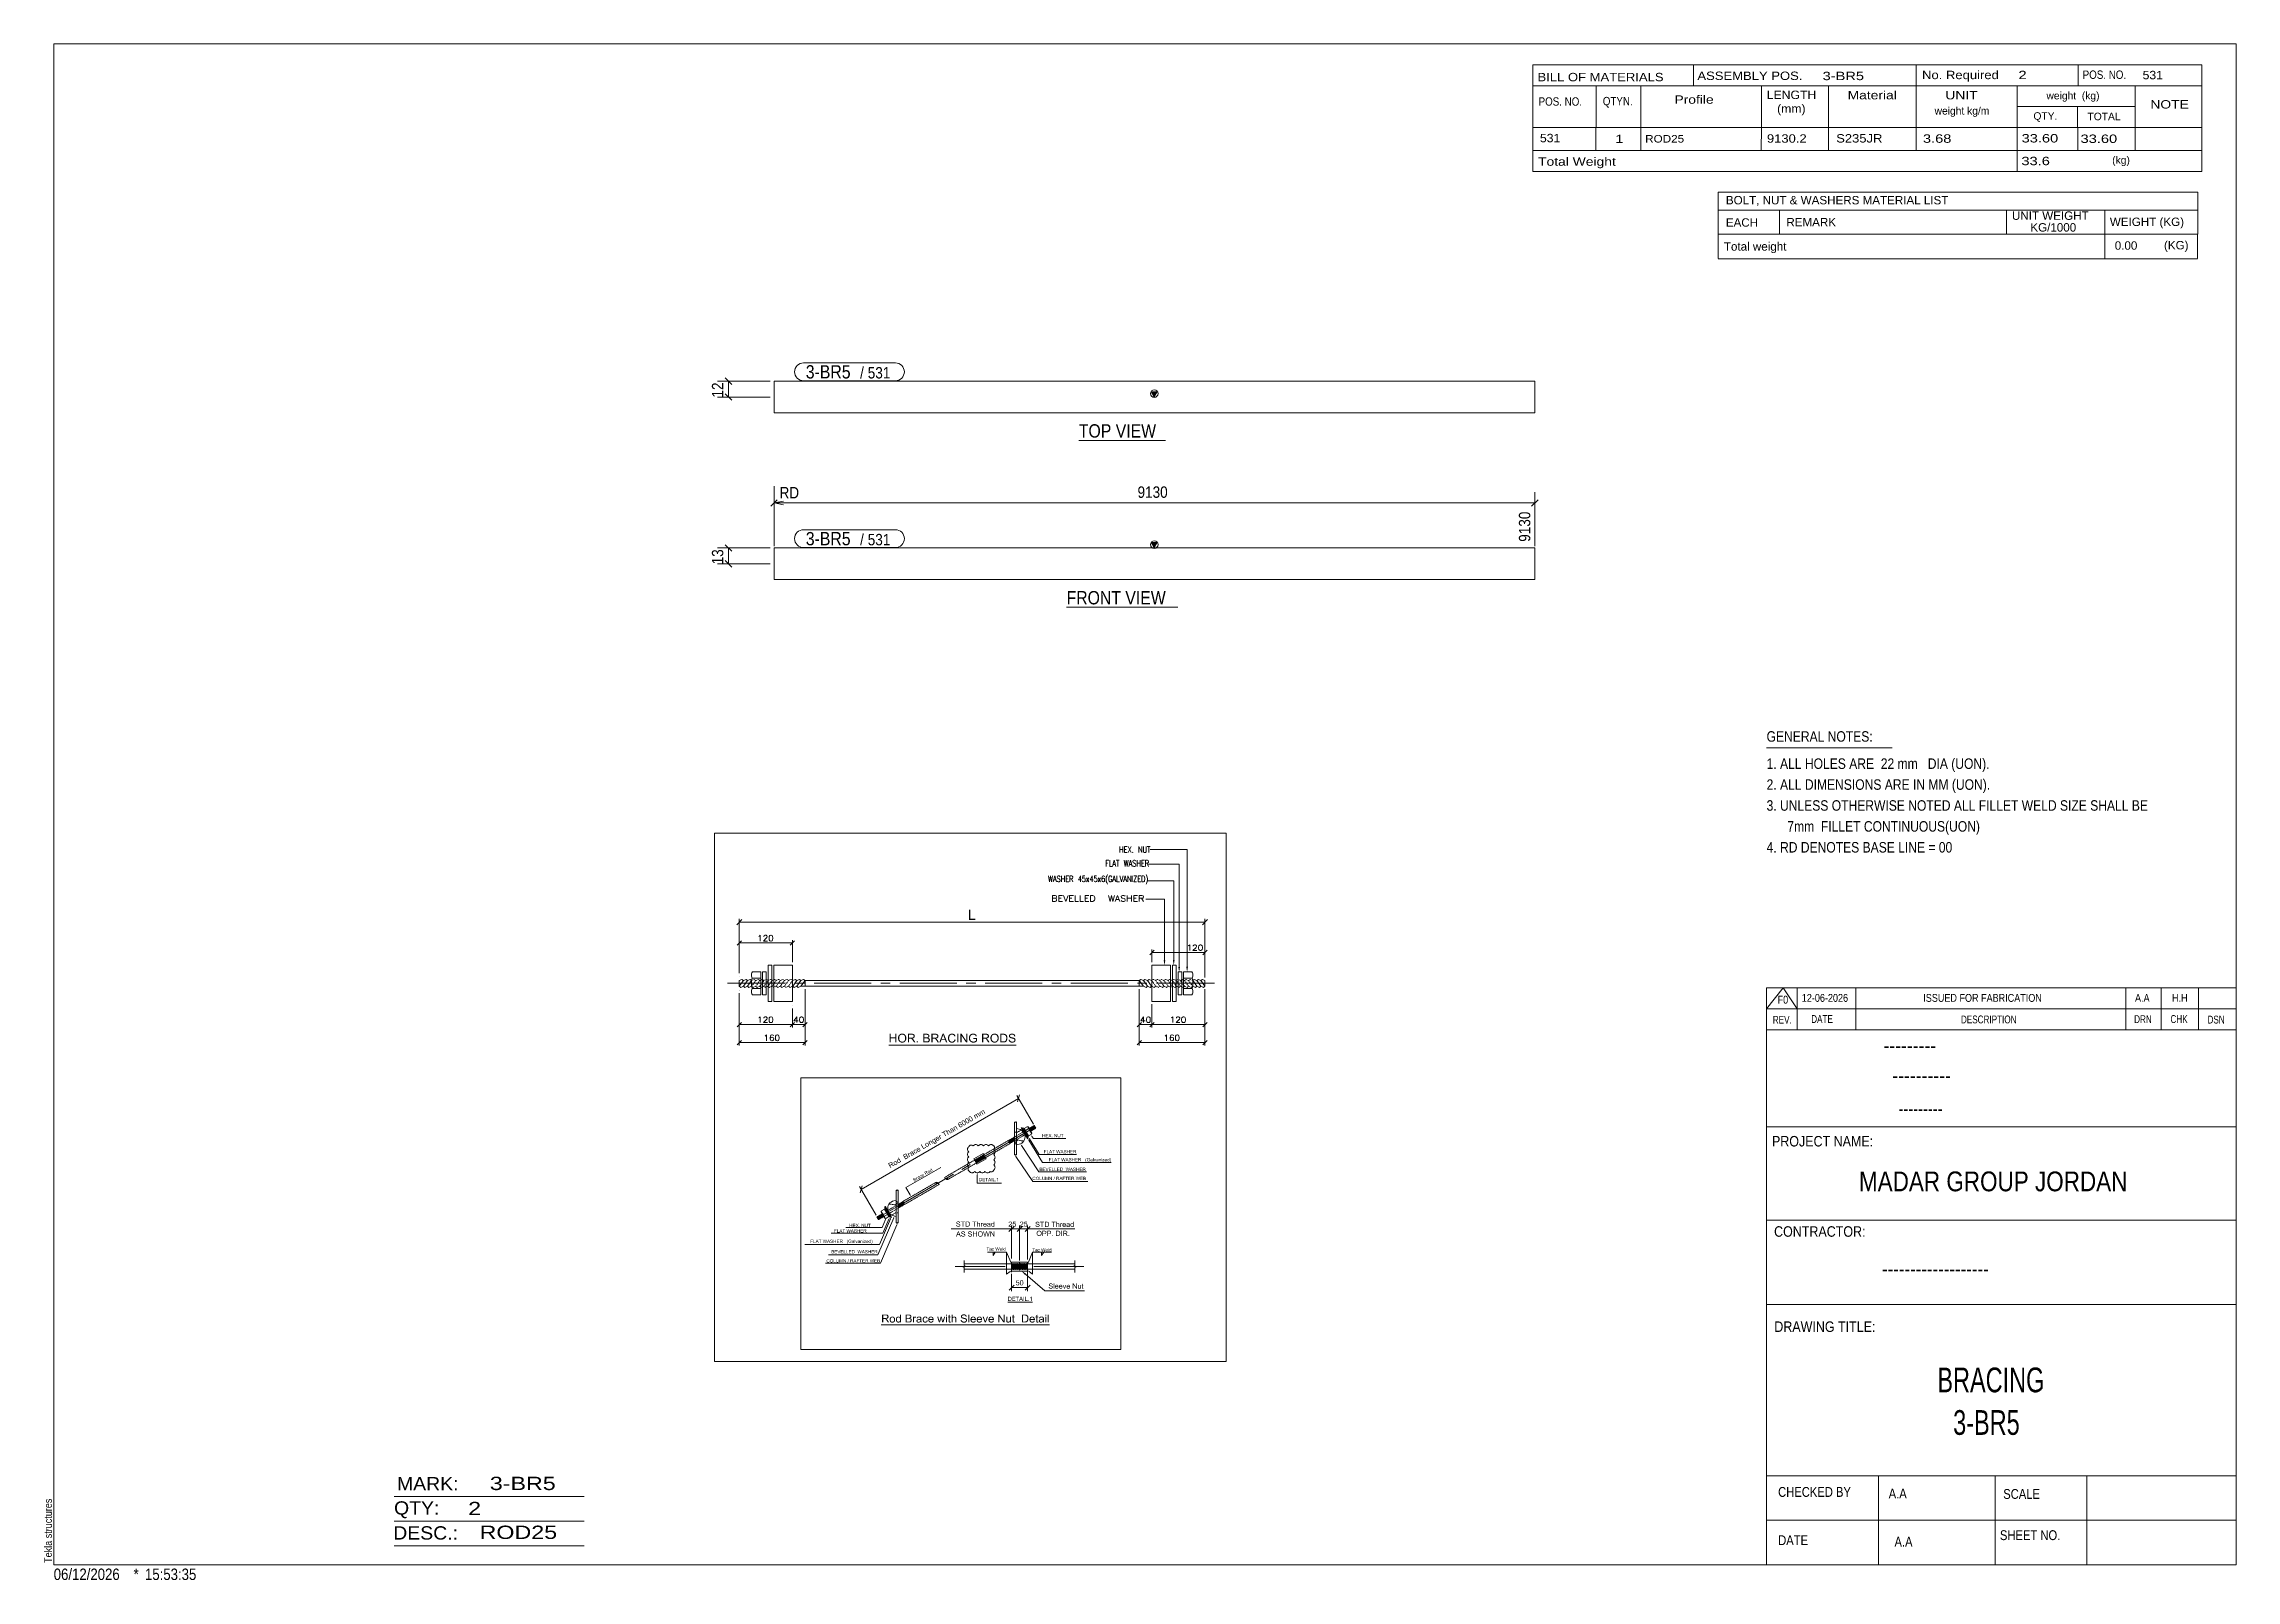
# Model space of a CAD drawing. Header units: millimetres. Extents: x 2 to 579, y 1 to 405.
import ezdxf

# ---------------------------------------------------------------- set-up
doc = ezdxf.new("R2010")
doc.units = ezdxf.units.MM
doc.linetypes.add('XKITLINE00', pattern=[0])
for name, color, linetype, lineweight in [('Dimensions', 7, 'Continuous', 0), ('DrawingSheet', 5, 'Continuous', 0), ('GraphicObject', 6, 'Continuous', 0), ('LinkedObject', 7, 'Continuous', 0), ('OtherObjectType', 7, 'Continuous', 0), ('Part', 2, 'Continuous', 0), ('PartMark', 7, 'Continuous', 0)]:
    doc.layers.add(name, color=color, linetype=linetype, lineweight=lineweight)
doc.styles.add('@ARIAL_UNICODE_MS_BOLD', font='ARIAL.TTF')
doc.styles.add('ARIAL', font='ARIAL.TTF')
doc.styles.add('ARIAL_NARROW', font='ARIALN.TTF')
doc.styles.add('COMIC_SANS_MS_BOLD', font='COMICBD.TTF')
doc.styles.add('SWIS721_EX_BT', font='ARIAL.TTF')
doc.styles.add('SWISSE', font='ARIAL.TTF')

# ---------------------------------------------------------------- blocks, each defined once
blk = doc.blocks.new('*A1')
at = {"layer": 'Part'}
blk.add_hatch(color=2, dxfattribs=at).paths.add_polyline_path([(293.65, 273.82), (295.25, 273.82), (294.45, 272.42)], flags=17)
at = {"layer": 'Part', "color": 2, "linetype": 'XKITLINE00', "lineweight": 0}
for p, q in [((194.45, 272.42), (294.45, 272.42)), ((194.45, 264.09), (194.45, 272.42)), ((294.45, 272.42), (293.65, 273.82)), ((293.65, 273.82), (295.25, 273.82)), ((295.25, 273.82), (294.45, 272.42)), ((294.55, 272.42), (394.55, 272.42)), ((394.55, 272.42), (394.55, 271.86)), ((394.55, 271.86), (394.55, 264.09)), ((294.45, 264.09), (194.45, 264.09)), ((394.55, 264.09), (294.55, 264.09))]:
    blk.add_line(p, q, dxfattribs=at)
blk.add_circle((294.45, 273.32), 1, dxfattribs=at)
blk = doc.blocks.new('*A2')
at = {"layer": 'Part'}
blk.add_hatch(color=2, dxfattribs=at).paths.add_polyline_path([(293.65, 313.52), (295.25, 313.52), (294.45, 312.12)], flags=17)
at = {"layer": 'Part', "color": 2, "linetype": 'XKITLINE00', "lineweight": 0}
for p, q in [((294.45, 316.29), (194.45, 316.29)), ((194.45, 316.29), (194.45, 307.96)), ((294.45, 312.12), (293.65, 313.52)), ((293.65, 313.52), (295.25, 313.52)), ((295.25, 313.52), (294.45, 312.12)), ((394.55, 316.29), (294.55, 316.29)), ((394.55, 316.29), (394.55, 307.96)), ((194.45, 307.96), (294.45, 307.96)), ((294.55, 307.96), (394.55, 307.96))]:
    blk.add_line(p, q, dxfattribs=at)
blk.add_circle((294.45, 313.02), 1, dxfattribs=at)
blk = doc.blocks.new('*A3')
at = {"layer": 'GraphicObject', "color": 3, "linetype": 'XKITLINE00', "lineweight": 0}
for p, q in [((313.37, 197.39), (178.81, 197.39)), ((178.81, 197.39), (178.81, 58.44)), ((313.37, 58.44), (313.37, 197.39)), ((178.81, 58.44), (313.37, 58.44))]:
    blk.add_line(p, q, dxfattribs=at)
blk = doc.blocks.new('*A4')
at = {"layer": 'LinkedObject'}
for color, points in [(7, [(246.07, 177.29), (245.71, 174.59), (245.71, 177.29)]), (7, [(246.07, 174.9), (245.71, 174.59), (246.07, 177.29)]), (7, [(245.71, 174.59), (246.07, 174.9), (247.39, 174.59)]), (7, [(247.39, 174.59), (246.07, 174.9), (247.39, 174.9)]), (1, [(297.36, 164), (297.14, 162.65), (296.91, 164)]), (1, [(299.8, 164.06), (299.58, 162.71), (299.35, 164.06)]), (1, [(301.22, 162.22), (300.99, 160.87), (300.77, 162.22)]), (1, [(303.31, 162.26), (303.09, 160.91), (302.86, 162.26)]), (7, [(225.16, 143.71), (224.86, 142.36), (224.86, 144.65)]), (7, [(225.16, 143.71), (224.86, 144.65), (225.16, 144.65)]), (7, [(226.65, 144.65), (226.35, 143.71), (226.35, 144.65)]), (7, [(226.35, 143.44), (226.35, 143.71), (226.65, 144.65)]), (7, [(226.35, 143.44), (226.65, 144.65), (226.65, 142.36)]), (7, [(227.36, 144.37), (227.06, 143.48), (227.21, 144.21)]), (7, [(227.48, 144.1), (227.06, 143.48), (227.36, 144.37)]), (7, [(227.21, 144.21), (227.06, 143.48), (227.06, 143.76)]), (7, [(227.91, 144.69), (227.36, 144.37), (227.52, 144.53)]), (7, [(228.15, 144.69), (227.36, 144.37), (227.91, 144.69)]), (7, [(227.99, 144.43), (227.36, 144.37), (228.15, 144.69)]), (7, [(227.72, 144.32), (227.36, 144.37), (227.99, 144.43)]), (7, [(227.36, 144.37), (227.72, 144.32), (227.6, 144.21)]), (7, [(227.48, 144.1), (227.36, 144.37), (227.6, 144.21)]), (7, [(227.99, 144.43), (228.15, 144.69), (228.15, 144.43)]), (7, [(228.15, 144.69), (228.27, 144.43), (228.15, 144.43)]), (7, [(228.6, 144.61), (228.15, 144.69), (228.31, 144.69)]), (7, [(228.72, 144.54), (228.15, 144.69), (228.6, 144.61)]), (7, [(228.47, 144.37), (228.15, 144.69), (228.72, 144.54)]), (7, [(228.27, 144.43), (228.15, 144.69), (228.47, 144.37)]), (7, [(228.47, 144.37), (228.72, 144.54), (228.56, 144.31)]), (7, [(228.72, 144.54), (228.65, 144.26), (228.56, 144.31)]), (7, [(228.65, 144.26), (228.72, 144.54), (228.79, 144.09)]), (7, [(229.04, 144.25), (228.72, 144.54), (228.85, 144.46)]), (7, [(229.11, 144.12), (228.72, 144.54), (229.04, 144.25)]), (7, [(228.79, 144.09), (228.72, 144.54), (229.11, 144.12)]), (7, [(229.94, 143.64), (229.64, 142.36), (229.64, 144.65)]), (7, [(229.64, 144.65), (229.94, 144.4), (229.94, 143.64)]), (7, [(230.66, 144.4), (229.64, 144.65), (230.65, 144.65)]), (7, [(229.94, 144.4), (229.64, 144.65), (230.66, 144.4)]), (7, [(230.65, 144.65), (230.79, 144.4), (230.66, 144.4)]), (7, [(231.04, 144.62), (230.65, 144.65), (230.8, 144.65)]), (7, [(231.12, 144.59), (230.65, 144.65), (231.04, 144.62)]), (7, [(230.98, 144.35), (230.65, 144.65), (231.12, 144.59)]), (7, [(230.79, 144.4), (230.65, 144.65), (230.98, 144.35)]), (7, [(231.12, 144.59), (231.04, 144.29), (230.98, 144.35)]), (7, [(231.19, 144.56), (231.04, 144.29), (231.12, 144.59)]), (7, [(231.04, 144.29), (231.19, 144.56), (231.09, 144.24)]), (7, [(231.09, 144.24), (231.19, 144.56), (231.37, 144.37)]), (7, [(231.37, 144.37), (231.15, 144.11), (231.09, 144.24)]), (7, [(231.42, 144.29), (231.15, 144.11), (231.37, 144.37)]), (7, [(231.46, 144.12), (231.15, 144.11), (231.42, 144.29)]), (7, [(231.37, 144.37), (231.19, 144.56), (231.32, 144.45)]), (7, [(233.7, 144.65), (234, 143.42), (233.7, 142.36)]), (7, [(234, 143.69), (234, 143.42), (233.7, 144.65)]), (7, [(233.7, 144.65), (234, 144.38), (234, 143.69)]), (7, [(234.46, 144.38), (233.7, 144.65), (234.56, 144.65)]), (7, [(234, 144.38), (233.7, 144.65), (234.46, 144.38)]), (7, [(234.46, 144.38), (234.56, 144.65), (234.58, 144.38)]), (7, [(234.56, 144.65), (234.76, 144.36), (234.58, 144.38)]), (7, [(234.69, 144.65), (234.76, 144.36), (234.56, 144.65)]), (7, [(234.9, 144.61), (234.76, 144.36), (234.69, 144.65)]), (7, [(234.76, 144.36), (234.9, 144.61), (234.81, 144.35)]), (7, [(234.81, 144.35), (234.9, 144.61), (234.86, 144.33)]), (7, [(234.86, 144.33), (234.9, 144.61), (234.98, 144.58)]), (7, [(234.98, 144.58), (234.94, 144.27), (234.86, 144.33)]), (7, [(235.06, 144.55), (234.94, 144.27), (234.98, 144.58)]), (7, [(235.18, 144.44), (234.94, 144.27), (235.06, 144.55)]), (7, [(235.23, 144.37), (234.94, 144.27), (235.18, 144.44)]), (7, [(234.94, 144.27), (235.23, 144.37), (234.97, 144.23)]), (7, [(235.23, 144.37), (234.99, 144.19), (234.97, 144.23)]), (7, [(234.99, 144.19), (235.23, 144.37), (235.02, 144.09)]), (7, [(235.02, 144.09), (235.23, 144.37), (235.32, 144.06)]), (7, [(235.32, 144.14), (235.23, 144.37), (235.27, 144.29)]), (7, [(235.32, 144.06), (235.23, 144.37), (235.32, 144.14)]), (7, [(236.15, 143.64), (235.85, 142.36), (235.85, 144.65)]), (7, [(235.85, 144.65), (236.15, 144.4), (236.15, 143.64)]), (7, [(236.87, 144.4), (235.85, 144.65), (236.86, 144.65)]), (7, [(236.15, 144.4), (235.85, 144.65), (236.87, 144.4)]), (7, [(236.86, 144.65), (237, 144.4), (236.87, 144.4)]), (7, [(237.25, 144.62), (236.86, 144.65), (237.01, 144.65)]), (7, [(237.32, 144.59), (236.86, 144.65), (237.25, 144.62)]), (7, [(237.19, 144.35), (236.86, 144.65), (237.32, 144.59)]), (7, [(237, 144.4), (236.86, 144.65), (237.19, 144.35)]), (7, [(237.32, 144.59), (237.24, 144.29), (237.19, 144.35)]), (7, [(237.4, 144.56), (237.24, 144.29), (237.32, 144.59)]), (7, [(237.24, 144.29), (237.4, 144.56), (237.3, 144.24)]), (7, [(237.3, 144.24), (237.4, 144.56), (237.58, 144.37)]), (7, [(237.58, 144.37), (237.36, 144.11), (237.3, 144.24)]), (7, [(237.63, 144.29), (237.36, 144.11), (237.58, 144.37)]), (7, [(237.67, 144.12), (237.36, 144.11), (237.63, 144.29)]), (7, [(237.58, 144.37), (237.4, 144.56), (237.53, 144.45)]), (7, [(238.78, 144.65), (238.81, 143.97), (237.9, 142.36)]), (7, [(238.81, 143.97), (238.78, 144.65), (238.85, 144.08)]), (7, [(238.85, 144.08), (238.78, 144.65), (238.91, 144.3)]), (7, [(238.91, 144.3), (238.78, 144.65), (238.93, 144.41)]), (7, [(239.1, 144.65), (238.93, 144.41), (238.78, 144.65)]), (7, [(238.93, 144.41), (239.1, 144.65), (238.96, 144.32)]), (7, [(238.96, 144.32), (239.1, 144.65), (239.04, 144.08)]), (7, [(239.04, 144.08), (239.1, 144.65), (239.09, 143.93)]), (7, [(239.09, 143.93), (239.1, 144.65), (239.33, 143.3)]), (7, [(239.33, 143.3), (239.1, 144.65), (239.43, 143.06)]), (7, [(239.43, 143.06), (239.1, 144.65), (240.03, 142.36)]), (7, [(240.4, 144.28), (240.73, 144.24), (240.33, 144.15)]), (7, [(240.33, 144.15), (240.73, 144.24), (240.61, 144.07)]), (7, [(240.59, 144.48), (240.73, 144.24), (240.4, 144.28)]), (7, [(240.72, 144.55), (240.73, 144.24), (240.59, 144.48)]), (7, [(240.84, 144.62), (241.13, 144.43), (240.72, 144.55)]), (7, [(240.72, 144.55), (241.13, 144.43), (240.91, 144.37)]), (7, [(240.73, 144.24), (240.72, 144.55), (240.82, 144.3)]), (7, [(240.82, 144.3), (240.72, 144.55), (240.91, 144.37)]), (7, [(241.12, 144.69), (241.13, 144.43), (240.84, 144.62)]), (7, [(241.27, 144.69), (241.13, 144.43), (241.12, 144.69)]), (7, [(241.13, 144.43), (241.27, 144.69), (241.26, 144.43)]), (7, [(241.27, 144.69), (241.38, 144.43), (241.26, 144.43)]), (7, [(241.73, 144.6), (241.27, 144.69), (241.44, 144.69)]), (7, [(241.85, 144.51), (241.27, 144.69), (241.73, 144.6)]), (7, [(241.57, 144.37), (241.27, 144.69), (241.85, 144.51)]), (7, [(241.38, 144.43), (241.27, 144.69), (241.57, 144.37)]), (7, [(241.57, 144.37), (241.85, 144.51), (241.64, 144.32)]), (7, [(241.85, 144.51), (241.72, 144.26), (241.64, 144.32)]), (7, [(241.72, 144.26), (241.85, 144.51), (241.83, 144.08)]), (7, [(241.83, 144.08), (241.85, 144.51), (242.17, 144.02)]), (7, [(242.13, 144.18), (241.85, 144.51), (241.96, 144.43)]), (7, [(242.17, 144.02), (241.85, 144.51), (242.13, 144.18)]), (7, [(242.94, 144.65), (242.63, 142.36), (242.63, 144.65)]), (7, [(242.94, 142.36), (242.63, 142.36), (242.94, 144.65)]), (7, [(243.47, 144.65), (243.76, 144.16), (243.47, 142.36)]), (7, [(243.76, 144.16), (243.47, 144.65), (243.78, 144.65)]), (7, [(243.47, 142.36), (243.76, 144.16), (243.76, 142.36)]), (7, [(243.76, 144.16), (243.78, 144.65), (244.96, 142.36)]), (7, [(244.96, 142.36), (243.78, 144.65), (244.98, 142.85)]), (7, [(245.27, 144.65), (244.98, 142.85), (244.98, 144.65)]), (7, [(245.27, 142.36), (244.98, 142.85), (245.27, 144.65)]), (7, [(246.24, 144.55), (245.84, 144.12), (246.11, 144.48)]), (7, [(246.41, 144.34), (245.84, 144.12), (246.24, 144.55)]), (7, [(246.11, 144.48), (245.84, 144.12), (245.91, 144.26)]), (7, [(246.29, 144.25), (245.84, 144.12), (246.41, 144.34)]), (7, [(246.24, 144.2), (245.84, 144.12), (246.29, 144.25)]), (7, [(246.19, 144.15), (245.84, 144.12), (246.24, 144.2)]), (7, [(246.67, 144.69), (246.24, 144.55), (246.37, 144.62)]), (7, [(246.74, 144.43), (246.24, 144.55), (246.67, 144.69)]), (7, [(246.24, 144.55), (246.49, 144.37), (246.41, 144.34)]), (7, [(246.49, 144.37), (246.24, 144.55), (246.56, 144.4)]), (7, [(246.56, 144.4), (246.24, 144.55), (246.74, 144.43)]), (7, [(246.84, 144.43), (246.67, 144.69), (246.84, 144.69)]), (7, [(246.74, 144.43), (246.67, 144.69), (246.84, 144.43)]), (7, [(246.84, 144.69), (246.93, 144.43), (246.84, 144.43)]), (7, [(246.97, 144.69), (246.93, 144.43), (246.84, 144.69)]), (7, [(246.93, 144.43), (246.97, 144.69), (247.09, 144.4)]), (7, [(247.29, 144.61), (246.97, 144.69), (247.19, 144.65)]), (7, [(247.09, 144.4), (246.97, 144.69), (247.29, 144.61)]), (7, [(247.09, 144.4), (247.29, 144.61), (247.16, 144.37)]), (7, [(247.29, 144.61), (247.23, 144.34), (247.16, 144.37)]), (7, [(247.23, 144.34), (247.29, 144.61), (247.34, 144.26)]), (7, [(247.55, 144.46), (247.29, 144.61), (247.39, 144.57)]), (7, [(247.61, 144.38), (247.29, 144.61), (247.55, 144.46)]), (7, [(247.34, 144.26), (247.29, 144.61), (247.61, 144.38)]), (7, [(247.34, 144.26), (247.61, 144.38), (247.38, 144.21)]), (7, [(247.61, 144.38), (247.42, 144.16), (247.38, 144.21)]), (7, [(247.42, 144.16), (247.61, 144.38), (247.48, 144.02)]), (7, [(247.48, 144.02), (247.61, 144.38), (247.75, 144.13)]), (7, [(247.75, 144.13), (247.61, 144.38), (247.66, 144.31)]), (7, [(249.45, 143.64), (249.15, 142.36), (249.15, 144.65)]), (7, [(249.15, 144.65), (249.45, 144.4), (249.45, 143.64)]), (7, [(250.18, 144.4), (249.15, 144.65), (250.16, 144.65)]), (7, [(249.45, 144.4), (249.15, 144.65), (250.18, 144.4)]), (7, [(250.16, 144.65), (250.3, 144.4), (250.18, 144.4)]), (7, [(250.55, 144.62), (250.16, 144.65), (250.32, 144.65)]), (7, [(250.63, 144.59), (250.16, 144.65), (250.55, 144.62)]), (7, [(250.49, 144.35), (250.16, 144.65), (250.63, 144.59)]), (7, [(250.3, 144.4), (250.16, 144.65), (250.49, 144.35)]), (7, [(250.63, 144.59), (250.55, 144.29), (250.49, 144.35)]), (7, [(250.71, 144.56), (250.55, 144.29), (250.63, 144.59)]), (7, [(250.55, 144.29), (250.71, 144.56), (250.61, 144.24)]), (7, [(250.61, 144.24), (250.71, 144.56), (250.88, 144.37)]), (7, [(250.88, 144.37), (250.67, 144.11), (250.61, 144.24)]), (7, [(250.93, 144.29), (250.67, 144.11), (250.88, 144.37)]), (7, [(250.98, 144.12), (250.67, 144.11), (250.93, 144.29)]), (7, [(250.88, 144.37), (250.71, 144.56), (250.83, 144.45)]), (7, [(251.66, 144.37), (251.36, 143.48), (251.51, 144.21)]), (7, [(251.79, 144.1), (251.36, 143.48), (251.66, 144.37)]), (7, [(251.51, 144.21), (251.36, 143.48), (251.36, 143.76)]), (7, [(252.21, 144.69), (251.66, 144.37), (251.82, 144.53)]), (7, [(252.45, 144.69), (251.66, 144.37), (252.21, 144.69)]), (7, [(252.29, 144.43), (251.66, 144.37), (252.45, 144.69)]), (7, [(252.02, 144.32), (251.66, 144.37), (252.29, 144.43)]), (7, [(251.66, 144.37), (252.02, 144.32), (251.9, 144.21)]), (7, [(251.79, 144.1), (251.66, 144.37), (251.9, 144.21)]), (7, [(252.29, 144.43), (252.45, 144.69), (252.45, 144.43)]), (7, [(252.45, 144.69), (252.57, 144.43), (252.45, 144.43)]), (7, [(252.9, 144.61), (252.45, 144.69), (252.61, 144.69)]), (7, [(253.02, 144.54), (252.45, 144.69), (252.9, 144.61)]), (7, [(252.77, 144.37), (252.45, 144.69), (253.02, 144.54)]), (7, [(252.57, 144.43), (252.45, 144.69), (252.77, 144.37)]), (7, [(252.77, 144.37), (253.02, 144.54), (252.86, 144.31)]), (7, [(253.02, 144.54), (252.95, 144.26), (252.86, 144.31)]), (7, [(252.95, 144.26), (253.02, 144.54), (253.09, 144.09)]), (7, [(253.34, 144.25), (253.02, 144.54), (253.15, 144.46)]), (7, [(253.41, 144.12), (253.02, 144.54), (253.34, 144.25)]), (7, [(253.09, 144.09), (253.02, 144.54), (253.41, 144.12)]), (7, [(253.94, 144.65), (254.24, 144.38), (253.94, 142.36)]), (7, [(254.72, 144.38), (253.94, 144.65), (254.72, 144.65)]), (7, [(254.24, 144.38), (253.94, 144.65), (254.72, 144.38)]), (7, [(253.94, 142.36), (254.24, 144.38), (254.24, 142.63)]), (7, [(254.72, 144.65), (254.85, 144.38), (254.72, 144.38)]), (7, [(254.86, 144.65), (254.85, 144.38), (254.72, 144.65)]), (7, [(254.86, 144.65), (255.05, 144.36), (254.85, 144.38)]), (7, [(255.06, 144.63), (255.05, 144.36), (254.86, 144.65)]), (7, [(255.13, 144.62), (255.05, 144.36), (255.06, 144.63)]), (7, [(255.13, 144.62), (255.11, 144.33), (255.05, 144.36)]), (7, [(255.11, 144.33), (255.13, 144.62), (255.19, 144.3)]), (7, [(255.4, 144.51), (255.13, 144.62), (255.23, 144.59)]), (7, [(255.46, 144.45), (255.13, 144.62), (255.4, 144.51)]), (7, [(255.34, 144.17), (255.13, 144.62), (255.46, 144.45)]), (7, [(255.19, 144.3), (255.13, 144.62), (255.34, 144.17)]), (7, [(255.46, 144.45), (255.4, 144.07), (255.34, 144.17)]), (7, [(255.56, 144.38), (255.4, 144.07), (255.46, 144.45)]), (7, [(255.69, 144.18), (255.4, 144.07), (255.56, 144.38)]), (7, [(255.4, 144.07), (255.69, 144.18), (255.45, 143.98)]), (7, [(255.45, 143.98), (255.69, 144.18), (255.74, 144.06)]), (7, [(256.32, 144.38), (256.23, 144.06), (256.27, 144.31)]), (7, [(256.58, 144.27), (256.23, 144.06), (256.32, 144.38)]), (7, [(256.27, 144.31), (256.23, 144.06), (256.23, 144.14)]), (7, [(256.52, 144.15), (256.23, 144.06), (256.58, 144.27)]), (7, [(256.37, 144.46), (256.64, 144.32), (256.32, 144.38)]), (7, [(256.32, 144.38), (256.64, 144.32), (256.58, 144.27)]), (7, [(256.52, 144.57), (256.64, 144.32), (256.37, 144.46)]), (7, [(256.7, 144.37), (256.52, 144.57), (256.61, 144.61)]), (7, [(256.64, 144.32), (256.52, 144.57), (256.7, 144.37)]), (7, [(256.7, 144.65), (256.9, 144.42), (256.61, 144.61)]), (7, [(256.61, 144.61), (256.9, 144.42), (256.7, 144.37)]), (7, [(256.91, 144.69), (256.9, 144.42), (256.7, 144.65)]), (7, [(257.03, 144.69), (256.9, 144.42), (256.91, 144.69)]), (7, [(256.9, 144.42), (257.03, 144.69), (257.04, 144.42)]), (7, [(257.03, 144.69), (257.17, 144.42), (257.04, 144.42)]), (7, [(257.38, 144.65), (257.03, 144.69), (257.16, 144.69)]), (7, [(257.48, 144.61), (257.03, 144.69), (257.38, 144.65)]), (7, [(257.37, 144.37), (257.03, 144.69), (257.48, 144.61)]), (7, [(257.17, 144.42), (257.03, 144.69), (257.37, 144.37)]), (7, [(257.48, 144.61), (257.44, 144.31), (257.37, 144.37)]), (7, [(257.57, 144.57), (257.44, 144.31), (257.48, 144.61)]), (7, [(257.44, 144.31), (257.57, 144.57), (257.51, 144.25)]), (7, [(257.51, 144.25), (257.57, 144.57), (257.78, 144.37)]), (7, [(257.78, 144.37), (257.59, 144.09), (257.51, 144.25)]), (7, [(257.78, 144.37), (257.57, 144.57), (257.72, 144.44)]), (7, [(257.83, 144.29), (257.59, 144.09), (257.78, 144.37)]), (7, [(257.88, 144.11), (257.59, 144.09), (257.83, 144.29)]), (7, [(225.16, 143.44), (224.86, 142.36), (225.16, 143.71)]), (7, [(224.86, 142.36), (225.16, 143.44), (225.16, 142.36)]), (7, [(225.16, 143.71), (226.35, 143.44), (225.16, 143.44)]), (7, [(226.35, 143.71), (226.35, 143.44), (225.16, 143.71)]), (7, [(226.35, 143.44), (226.65, 142.36), (226.35, 142.36)]), (7, [(227.37, 143.73), (227.06, 143.48), (227.48, 144.1)]), (7, [(227.06, 143.48), (227.37, 143.73), (227.37, 143.47)]), (7, [(227.06, 143.48), (227.37, 143.26), (227.06, 143.33)]), (7, [(227.37, 143.26), (227.06, 143.48), (227.37, 143.47)]), (7, [(227.06, 143.33), (227.37, 143.26), (227.12, 143.04)]), (7, [(227.12, 143.04), (227.37, 143.26), (227.19, 142.91)]), (7, [(227.19, 142.91), (227.37, 143.26), (227.48, 142.94)]), (7, [(227.48, 142.94), (227.45, 142.56), (227.19, 142.91)]), (7, [(227.19, 142.91), (227.45, 142.56), (227.25, 142.77)]), (7, [(227.59, 142.82), (227.45, 142.56), (227.48, 142.94)]), (7, [(227.45, 142.56), (227.59, 142.82), (227.57, 142.48)]), (7, [(227.57, 142.48), (227.59, 142.82), (227.7, 142.7)]), (7, [(227.7, 142.7), (228.15, 142.32), (227.57, 142.48)]), (7, [(227.57, 142.48), (228.15, 142.32), (227.7, 142.4)]), (7, [(227.98, 142.58), (228.15, 142.32), (227.7, 142.7)]), (7, [(227.7, 142.4), (228.15, 142.32), (227.99, 142.32)]), (7, [(228.15, 142.32), (227.98, 142.58), (228.15, 142.58)]), (7, [(228.15, 142.32), (228.32, 142.58), (228.3, 142.32)]), (7, [(228.32, 142.58), (228.15, 142.32), (228.15, 142.58)]), (7, [(228.3, 142.32), (228.32, 142.58), (228.58, 142.39)]), (7, [(228.71, 142.46), (228.32, 142.58), (228.6, 142.7)]), (7, [(228.58, 142.39), (228.32, 142.58), (228.71, 142.46)]), (7, [(228.71, 142.82), (228.83, 142.54), (228.6, 142.7)]), (7, [(228.6, 142.7), (228.83, 142.54), (228.71, 142.46)]), (7, [(229.1, 142.88), (228.71, 142.82), (228.82, 142.94)]), (7, [(229.03, 142.74), (228.71, 142.82), (229.1, 142.88)]), (7, [(228.83, 142.54), (228.71, 142.82), (229.03, 142.74)]), (7, [(228.79, 144.09), (229.11, 144.12), (228.84, 143.99)]), (7, [(228.82, 142.94), (229.24, 143.5), (229.1, 142.88)]), (7, [(228.93, 143.28), (229.24, 143.5), (228.82, 142.94)]), (7, [(229.11, 144.12), (228.89, 143.89), (228.84, 143.99)]), (7, [(228.89, 143.89), (229.11, 144.12), (228.93, 143.64)]), (7, [(228.93, 143.64), (229.11, 144.12), (229.24, 143.67)]), (7, [(228.93, 143.5), (229.24, 143.67), (229.24, 143.5)]), (7, [(228.93, 143.64), (229.24, 143.67), (228.93, 143.5)]), (7, [(229.24, 143.5), (228.93, 143.28), (228.93, 143.5)]), (7, [(229.1, 142.88), (229.24, 143.5), (229.17, 143.02)]), (7, [(229.24, 143.67), (229.11, 144.12), (229.18, 143.98)]), (7, [(229.17, 143.02), (229.24, 143.5), (229.24, 143.33)]), (7, [(229.94, 143.64), (229.94, 143.38), (229.64, 142.36)]), (7, [(229.64, 142.36), (229.94, 143.38), (229.94, 142.36)]), (7, [(230.29, 143.38), (229.94, 143.64), (230.59, 143.64)]), (7, [(229.94, 143.38), (229.94, 143.64), (230.29, 143.38)]), (7, [(230.29, 143.38), (230.59, 143.64), (230.35, 143.38)]), (7, [(230.35, 143.38), (230.59, 143.64), (230.43, 143.37)]), (7, [(230.43, 143.37), (230.59, 143.64), (230.46, 143.37)]), (7, [(230.46, 143.37), (230.59, 143.64), (230.49, 143.36)]), (7, [(230.49, 143.36), (230.59, 143.64), (230.56, 143.33)]), (7, [(230.56, 143.33), (230.59, 143.64), (230.69, 143.64)]), (7, [(230.56, 143.33), (230.69, 143.64), (230.6, 143.31)]), (7, [(230.69, 143.64), (230.82, 143.4), (230.6, 143.31)]), (7, [(230.6, 143.31), (230.82, 143.4), (230.63, 143.28)]), (7, [(230.82, 143.4), (230.71, 143.21), (230.63, 143.28)]), (7, [(230.86, 143.66), (230.82, 143.4), (230.69, 143.64)]), (7, [(230.88, 143.37), (230.71, 143.21), (230.82, 143.4)]), (7, [(230.71, 143.21), (230.88, 143.37), (230.75, 143.15)]), (7, [(230.75, 143.15), (230.88, 143.37), (230.79, 143.1)]), (7, [(230.79, 143.1), (230.88, 143.37), (231, 143.29)]), (7, [(231, 143.29), (230.9, 142.94), (230.79, 143.1)]), (7, [(230.82, 143.4), (230.86, 143.66), (230.99, 143.43)]), (7, [(230.91, 143.68), (231.31, 143.62), (230.86, 143.66)]), (7, [(231.23, 143.53), (230.86, 143.66), (231.31, 143.62)]), (7, [(230.99, 143.43), (230.86, 143.66), (231.23, 143.53)]), (7, [(231, 143.29), (230.88, 143.37), (230.97, 143.32)]), (7, [(231.07, 143.23), (230.9, 142.94), (231, 143.29)]), (7, [(231.19, 143.08), (230.9, 142.94), (231.07, 143.23)]), (7, [(230.9, 142.94), (231.19, 143.08), (230.97, 142.84)]), (7, [(230.97, 143.71), (231.31, 143.62), (230.91, 143.68)]), (7, [(231.31, 143.62), (230.97, 143.71), (231.06, 143.77)]), (7, [(230.97, 142.84), (231.19, 143.08), (231.25, 142.99)]), (7, [(230.97, 142.84), (231.25, 142.99), (231.27, 142.36)]), (7, [(231.09, 143.82), (231.31, 143.62), (231.06, 143.77)]), (7, [(231.12, 143.87), (231.31, 143.62), (231.09, 143.82)]), (7, [(231.12, 143.87), (231.46, 144.03), (231.31, 143.62)]), (7, [(231.15, 143.97), (231.46, 144.03), (231.12, 143.87)]), (7, [(231.46, 144.03), (231.15, 144.11), (231.46, 144.12)]), (7, [(231.15, 144.11), (231.46, 144.03), (231.15, 144.03)]), (7, [(231.46, 144.03), (231.15, 143.97), (231.15, 144.03)]), (7, [(231.27, 142.36), (231.25, 142.99), (231.65, 142.36)]), (7, [(231.31, 143.62), (231.46, 144.03), (231.39, 143.7)]), (7, [(231.39, 143.7), (231.46, 144.03), (231.46, 143.9)]), (7, [(232.3, 142.68), (231.98, 142.36), (231.98, 142.68)]), (7, [(232.3, 142.36), (231.98, 142.36), (232.3, 142.68)]), (7, [(233.7, 142.36), (234, 143.42), (234, 142.63)]), (7, [(234, 142.63), (234.57, 142.36), (233.7, 142.36)]), (7, [(234.53, 143.42), (234, 143.69), (234.5, 143.69)]), (7, [(234, 143.42), (234, 143.69), (234.53, 143.42)]), (7, [(234.57, 142.63), (234.57, 142.36), (234, 142.63)]), (7, [(234.64, 143.42), (234.5, 143.69), (234.6, 143.69)]), (7, [(234.53, 143.42), (234.5, 143.69), (234.64, 143.42)]), (7, [(234.57, 142.63), (234.68, 142.36), (234.57, 142.36)]), (7, [(234.65, 142.63), (234.68, 142.36), (234.57, 142.63)]), (7, [(234.74, 143.7), (235, 143.58), (234.6, 143.69)]), (7, [(234.6, 143.69), (235, 143.58), (234.64, 143.42)]), (7, [(234.64, 143.42), (235, 143.58), (234.81, 143.4)]), (7, [(234.75, 142.64), (234.87, 142.38), (234.65, 142.63)]), (7, [(234.65, 142.63), (234.87, 142.38), (234.68, 142.36)]), (7, [(234.79, 143.72), (235.08, 143.62), (234.74, 143.7)]), (7, [(235, 143.58), (234.74, 143.7), (235.08, 143.62)]), (7, [(234.78, 142.64), (234.87, 142.38), (234.75, 142.64)]), (7, [(234.94, 142.4), (234.78, 142.64), (234.83, 142.65)]), (7, [(234.87, 142.38), (234.78, 142.64), (234.94, 142.4)]), (7, [(234.85, 143.73), (235.08, 143.62), (234.79, 143.72)]), (7, [(235, 143.58), (234.87, 143.38), (234.81, 143.4)]), (7, [(234.92, 142.68), (235.19, 142.51), (234.83, 142.65)]), (7, [(234.83, 142.65), (235.19, 142.51), (234.94, 142.4)]), (7, [(234.93, 143.79), (235.08, 143.62), (234.85, 143.73)]), (7, [(234.87, 143.38), (235, 143.58), (234.93, 143.36)]), (7, [(234.96, 142.71), (235.19, 142.51), (234.92, 142.68)]), (7, [(235.24, 143.79), (234.93, 143.79), (234.99, 143.87)]), (7, [(235.2, 143.72), (234.93, 143.79), (235.24, 143.79)]), (7, [(235.08, 143.62), (234.93, 143.79), (235.2, 143.72)]), (7, [(234.93, 143.36), (235, 143.58), (235.02, 143.3)]), (7, [(234.94, 142.4), (235.19, 142.51), (235.02, 142.42)]), (7, [(235.19, 142.51), (234.96, 142.71), (234.99, 142.73)]), (7, [(234.99, 143.87), (235.32, 144.06), (235.24, 143.79)]), (7, [(235.02, 143.97), (235.32, 144.06), (234.99, 143.87)]), (7, [(235.05, 142.79), (235.36, 142.73), (234.99, 142.73)]), (7, [(234.99, 142.73), (235.36, 142.73), (235.19, 142.51)]), (7, [(235.26, 143.45), (235, 143.58), (235.1, 143.55)]), (7, [(235.02, 143.3), (235, 143.58), (235.26, 143.45)]), (7, [(235.32, 144.06), (235.02, 144.03), (235.02, 144.09)]), (7, [(235.02, 144.03), (235.32, 144.06), (235.02, 143.97)]), (7, [(235.02, 143.3), (235.26, 143.45), (235.05, 143.25)]), (7, [(235.02, 142.42), (235.19, 142.51), (235.14, 142.48)]), (7, [(235.05, 143.25), (235.26, 143.45), (235.08, 143.2)]), (7, [(235.07, 142.83), (235.36, 142.73), (235.05, 142.79)]), (7, [(235.36, 142.73), (235.07, 142.83), (235.09, 142.87)]), (7, [(235.08, 143.2), (235.26, 143.45), (235.32, 143.37)]), (7, [(235.32, 143.37), (235.12, 143.09), (235.08, 143.2)]), (7, [(235.09, 142.87), (235.43, 143.03), (235.36, 142.73)]), (7, [(235.12, 142.97), (235.43, 143.03), (235.09, 142.87)]), (7, [(235.37, 143.3), (235.12, 143.09), (235.32, 143.37)]), (7, [(235.43, 143.13), (235.12, 143.09), (235.37, 143.3)]), (7, [(235.43, 143.03), (235.12, 143.09), (235.43, 143.13)]), (7, [(235.12, 143.09), (235.43, 143.03), (235.12, 143.03)]), (7, [(235.43, 143.03), (235.12, 142.97), (235.12, 143.03)]), (7, [(235.19, 142.51), (235.36, 142.73), (235.24, 142.55)]), (7, [(235.24, 143.79), (235.32, 144.06), (235.28, 143.85)]), (7, [(235.24, 142.55), (235.36, 142.73), (235.33, 142.66)]), (7, [(235.28, 143.85), (235.32, 144.06), (235.32, 143.99)]), (7, [(235.36, 142.73), (235.43, 143.03), (235.39, 142.8)]), (7, [(235.39, 142.8), (235.43, 143.03), (235.43, 142.95)]), (7, [(236.15, 143.64), (236.15, 143.38), (235.85, 142.36)]), (7, [(235.85, 142.36), (236.15, 143.38), (236.15, 142.36)]), (7, [(236.5, 143.38), (236.15, 143.64), (236.8, 143.64)]), (7, [(236.15, 143.38), (236.15, 143.64), (236.5, 143.38)]), (7, [(236.5, 143.38), (236.8, 143.64), (236.56, 143.38)]), (7, [(236.56, 143.38), (236.8, 143.64), (236.64, 143.37)]), (7, [(236.64, 143.37), (236.8, 143.64), (236.67, 143.37)]), (7, [(236.67, 143.37), (236.8, 143.64), (236.7, 143.36)]), (7, [(236.7, 143.36), (236.8, 143.64), (236.77, 143.33)]), (7, [(236.77, 143.33), (236.8, 143.64), (236.9, 143.64)]), (7, [(236.77, 143.33), (236.9, 143.64), (236.81, 143.31)]), (7, [(236.9, 143.64), (237.03, 143.4), (236.81, 143.31)]), (7, [(236.81, 143.31), (237.03, 143.4), (236.84, 143.28)]), (7, [(237.03, 143.4), (236.92, 143.21), (236.84, 143.28)]), (7, [(237.07, 143.66), (237.03, 143.4), (236.9, 143.64)]), (7, [(237.09, 143.37), (236.92, 143.21), (237.03, 143.4)]), (7, [(236.92, 143.21), (237.09, 143.37), (236.96, 143.15)]), (7, [(236.96, 143.15), (237.09, 143.37), (237, 143.1)]), (7, [(237, 143.1), (237.09, 143.37), (237.21, 143.29)]), (7, [(237.21, 143.29), (237.11, 142.94), (237, 143.1)]), (7, [(237.03, 143.4), (237.07, 143.66), (237.19, 143.43)]), (7, [(237.12, 143.68), (237.52, 143.62), (237.07, 143.66)]), (7, [(237.44, 143.53), (237.07, 143.66), (237.52, 143.62)]), (7, [(237.19, 143.43), (237.07, 143.66), (237.44, 143.53)]), (7, [(237.21, 143.29), (237.09, 143.37), (237.18, 143.32)]), (7, [(237.28, 143.23), (237.11, 142.94), (237.21, 143.29)]), (7, [(237.4, 143.08), (237.11, 142.94), (237.28, 143.23)]), (7, [(237.11, 142.94), (237.4, 143.08), (237.18, 142.84)]), (7, [(237.18, 143.71), (237.52, 143.62), (237.12, 143.68)]), (7, [(237.52, 143.62), (237.18, 143.71), (237.27, 143.77)]), (7, [(237.18, 142.84), (237.4, 143.08), (237.46, 142.99)]), (7, [(237.18, 142.84), (237.46, 142.99), (237.48, 142.36)]), (7, [(237.3, 143.82), (237.52, 143.62), (237.27, 143.77)]), (7, [(237.33, 143.87), (237.52, 143.62), (237.3, 143.82)]), (7, [(237.33, 143.87), (237.67, 144.03), (237.52, 143.62)]), (7, [(237.36, 143.97), (237.67, 144.03), (237.33, 143.87)]), (7, [(237.67, 144.03), (237.36, 144.11), (237.67, 144.12)]), (7, [(237.36, 144.11), (237.67, 144.03), (237.36, 144.03)]), (7, [(237.67, 144.03), (237.36, 143.97), (237.36, 144.03)]), (7, [(237.48, 142.36), (237.46, 142.99), (237.86, 142.36)]), (7, [(237.52, 143.62), (237.67, 144.03), (237.59, 143.7)]), (7, [(237.59, 143.7), (237.67, 144.03), (237.67, 143.9)]), (7, [(237.9, 142.36), (238.81, 143.97), (238.55, 143.3)]), (7, [(238.47, 143.06), (237.9, 142.36), (238.55, 143.3)]), (7, [(237.9, 142.36), (238.47, 143.06), (238.22, 142.36)]), (7, [(238.55, 143.3), (239.43, 143.06), (238.47, 143.06)]), (7, [(239.33, 143.3), (239.43, 143.06), (238.55, 143.3)]), (7, [(239.43, 143.06), (240.03, 142.36), (239.69, 142.36)]), (7, [(240.54, 143.86), (240.19, 143.7), (240.26, 144.01)]), (7, [(240.5, 143.64), (240.19, 143.7), (240.54, 143.86)]), (7, [(240.19, 143.7), (240.5, 143.64), (240.19, 143.52)]), (7, [(240.19, 143.52), (240.5, 143.64), (240.5, 143.52)]), (7, [(240.5, 143.52), (240.19, 143.36), (240.19, 143.52)]), (7, [(240.5, 143.38), (240.19, 143.36), (240.5, 143.52)]), (7, [(240.5, 143.38), (240.31, 142.91), (240.19, 143.36)]), (7, [(240.19, 143.36), (240.31, 142.91), (240.25, 143.05)]), (7, [(240.57, 143.96), (240.26, 144.01), (240.33, 144.15)]), (7, [(240.54, 143.86), (240.26, 144.01), (240.57, 143.96)]), (7, [(240.54, 143.12), (240.31, 142.91), (240.5, 143.38)]), (7, [(240.31, 142.91), (240.54, 143.12), (240.59, 143.02)]), (7, [(240.63, 142.91), (240.31, 142.91), (240.59, 143.02)]), (7, [(240.31, 142.91), (240.66, 142.47), (240.37, 142.77)]), (7, [(240.63, 142.91), (240.66, 142.47), (240.31, 142.91)]), (7, [(240.57, 143.96), (240.33, 144.15), (240.61, 144.07)]), (7, [(240.37, 142.77), (240.66, 142.47), (240.55, 142.55)]), (7, [(240.76, 142.74), (240.66, 142.47), (240.63, 142.91)]), (7, [(240.66, 142.47), (240.76, 142.74), (240.85, 142.69)]), (7, [(240.94, 142.64), (240.66, 142.47), (240.85, 142.69)]), (7, [(240.94, 142.64), (241.26, 142.32), (240.66, 142.47)]), (7, [(240.66, 142.47), (241.26, 142.32), (240.78, 142.4)]), (7, [(240.78, 142.4), (241.26, 142.32), (241.08, 142.32)]), (7, [(241.14, 142.58), (241.26, 142.32), (240.94, 142.64)]), (7, [(241.26, 142.32), (241.14, 142.58), (241.24, 142.58)]), (7, [(241.37, 142.58), (241.26, 142.32), (241.24, 142.58)]), (7, [(241.37, 142.58), (241.87, 142.52), (241.26, 142.32)]), (7, [(241.26, 142.32), (241.87, 142.52), (241.44, 142.32)]), (7, [(241.58, 142.66), (241.87, 142.52), (241.37, 142.58)]), (7, [(241.44, 142.32), (241.87, 142.52), (241.75, 142.42)]), (7, [(241.87, 142.52), (241.58, 142.66), (241.67, 142.73)]), (7, [(241.76, 142.8), (241.87, 142.52), (241.67, 142.73)]), (7, [(241.76, 142.8), (242.21, 143.09), (241.87, 142.52)]), (7, [(241.88, 143.02), (242.21, 143.09), (241.76, 142.8)]), (7, [(241.83, 144.08), (242.17, 144.02), (241.87, 143.95)]), (7, [(241.87, 142.52), (242.21, 143.09), (241.99, 142.62)]), (7, [(242.21, 143.09), (241.88, 143.02), (241.91, 143.16)]), (7, [(241.99, 142.62), (242.21, 143.09), (242.16, 142.9)]), (7, [(244.98, 142.85), (245.27, 142.36), (244.96, 142.36)]), (7, [(245.84, 144.12), (245.7, 143.66), (245.77, 143.97)]), (7, [(246.05, 143.87), (245.7, 143.66), (245.84, 144.12)]), (7, [(246.01, 143.64), (245.7, 143.66), (246.05, 143.87)]), (7, [(245.7, 143.66), (246.01, 143.64), (245.7, 143.5)]), (7, [(245.7, 143.5), (246.01, 143.64), (246.01, 143.51)]), (7, [(246.01, 143.36), (245.7, 143.5), (246.01, 143.51)]), (7, [(245.7, 143.5), (245.84, 142.89), (245.7, 143.33)]), (7, [(246.01, 143.36), (245.84, 142.89), (245.7, 143.5)]), (7, [(245.7, 143.33), (245.84, 142.89), (245.77, 143.02)]), (7, [(246.12, 144.04), (245.84, 144.12), (246.19, 144.15)]), (7, [(245.84, 144.12), (246.12, 144.04), (246.1, 143.97)]), (7, [(246.05, 143.87), (245.84, 144.12), (246.1, 143.97)]), (7, [(246.06, 143.1), (245.84, 142.89), (246.01, 143.36)]), (7, [(245.84, 142.89), (246.06, 143.1), (246.11, 143)]), (7, [(246.17, 142.9), (245.84, 142.89), (246.11, 143)]), (7, [(246.17, 142.9), (246.25, 142.47), (245.84, 142.89)]), (7, [(245.84, 142.89), (246.25, 142.47), (245.91, 142.75)]), (7, [(245.91, 142.75), (246.25, 142.47), (246.12, 142.54)]), (7, [(246.32, 142.75), (246.25, 142.47), (246.17, 142.9)]), (7, [(246.25, 142.47), (246.32, 142.75), (246.42, 142.7)]), (7, [(246.52, 142.65), (246.25, 142.47), (246.42, 142.7)]), (7, [(246.52, 142.65), (246.87, 142.32), (246.25, 142.47)]), (7, [(246.25, 142.47), (246.87, 142.32), (246.39, 142.4)]), (7, [(246.39, 142.4), (246.87, 142.32), (246.7, 142.32)]), (7, [(246.74, 142.6), (246.87, 142.32), (246.52, 142.65)]), (7, [(246.87, 142.32), (246.74, 142.6), (246.85, 142.6)]), (7, [(246.84, 143.53), (247.52, 143.26), (246.84, 143.26)]), (7, [(247.81, 143.53), (247.52, 143.26), (246.84, 143.53)]), (7, [(246.85, 142.6), (246.99, 142.32), (246.87, 142.32)]), (7, [(246.95, 142.6), (246.99, 142.32), (246.85, 142.6)]), (7, [(247.14, 142.63), (247.23, 142.37), (246.95, 142.6)]), (7, [(246.95, 142.6), (247.23, 142.37), (246.99, 142.32)]), (7, [(247.35, 142.41), (247.14, 142.63), (247.23, 142.67)]), (7, [(247.23, 142.37), (247.14, 142.63), (247.35, 142.41)]), (7, [(247.33, 142.71), (247.47, 142.46), (247.23, 142.67)]), (7, [(247.23, 142.67), (247.47, 142.46), (247.35, 142.41)]), (7, [(247.47, 142.79), (247.81, 142.68), (247.33, 142.71)]), (7, [(247.33, 142.71), (247.81, 142.68), (247.47, 142.46)]), (7, [(247.52, 142.83), (247.81, 142.68), (247.47, 142.79)]), (7, [(247.47, 142.46), (247.81, 142.68), (247.7, 142.59)]), (7, [(247.48, 144.02), (247.75, 144.13), (247.51, 143.94)]), (7, [(247.51, 143.94), (247.75, 144.13), (247.78, 144.01)]), (7, [(247.52, 142.83), (247.81, 143.53), (247.81, 142.68)]), (7, [(247.52, 143.26), (247.81, 143.53), (247.52, 142.83)]), (7, [(249.45, 143.64), (249.45, 143.38), (249.15, 142.36)]), (7, [(249.15, 142.36), (249.45, 143.38), (249.45, 142.36)]), (7, [(249.8, 143.38), (249.45, 143.64), (250.1, 143.64)]), (7, [(249.45, 143.38), (249.45, 143.64), (249.8, 143.38)]), (7, [(249.8, 143.38), (250.1, 143.64), (249.86, 143.38)]), (7, [(249.86, 143.38), (250.1, 143.64), (249.95, 143.37)]), (7, [(249.95, 143.37), (250.1, 143.64), (249.97, 143.37)]), (7, [(249.97, 143.37), (250.1, 143.64), (250.01, 143.36)]), (7, [(250.01, 143.36), (250.1, 143.64), (250.08, 143.33)]), (7, [(250.08, 143.33), (250.1, 143.64), (250.21, 143.64)]), (7, [(250.08, 143.33), (250.21, 143.64), (250.11, 143.31)]), (7, [(250.21, 143.64), (250.33, 143.4), (250.11, 143.31)]), (7, [(250.11, 143.31), (250.33, 143.4), (250.14, 143.28)]), (7, [(250.33, 143.4), (250.22, 143.21), (250.14, 143.28)]), (7, [(250.37, 143.66), (250.33, 143.4), (250.21, 143.64)]), (7, [(250.39, 143.37), (250.22, 143.21), (250.33, 143.4)]), (7, [(250.22, 143.21), (250.39, 143.37), (250.26, 143.15)]), (7, [(250.26, 143.15), (250.39, 143.37), (250.31, 143.1)]), (7, [(250.31, 143.1), (250.39, 143.37), (250.52, 143.29)]), (7, [(250.52, 143.29), (250.42, 142.94), (250.31, 143.1)]), (7, [(250.33, 143.4), (250.37, 143.66), (250.5, 143.43)]), (7, [(250.43, 143.68), (250.82, 143.62), (250.37, 143.66)]), (7, [(250.74, 143.53), (250.37, 143.66), (250.82, 143.62)]), (7, [(250.5, 143.43), (250.37, 143.66), (250.74, 143.53)]), (7, [(250.52, 143.29), (250.39, 143.37), (250.48, 143.32)]), (7, [(250.58, 143.23), (250.42, 142.94), (250.52, 143.29)]), (7, [(250.71, 143.08), (250.42, 142.94), (250.58, 143.23)]), (7, [(250.42, 142.94), (250.71, 143.08), (250.48, 142.84)]), (7, [(250.49, 143.71), (250.82, 143.62), (250.43, 143.68)]), (7, [(250.48, 142.84), (250.71, 143.08), (250.77, 142.99)]), (7, [(250.48, 142.84), (250.77, 142.99), (250.78, 142.36)]), (7, [(250.82, 143.62), (250.49, 143.71), (250.57, 143.77)]), (7, [(250.6, 143.82), (250.82, 143.62), (250.57, 143.77)]), (7, [(250.64, 143.87), (250.82, 143.62), (250.6, 143.82)]), (7, [(250.64, 143.87), (250.98, 144.03), (250.82, 143.62)]), (7, [(250.67, 143.97), (250.98, 144.03), (250.64, 143.87)]), (7, [(250.98, 144.03), (250.67, 144.11), (250.98, 144.12)]), (7, [(250.67, 144.11), (250.98, 144.03), (250.67, 144.03)]), (7, [(250.98, 144.03), (250.67, 143.97), (250.67, 144.03)]), (7, [(250.78, 142.36), (250.77, 142.99), (251.16, 142.36)]), (7, [(250.82, 143.62), (250.98, 144.03), (250.9, 143.7)]), (7, [(250.9, 143.7), (250.98, 144.03), (250.98, 143.9)]), (7, [(251.67, 143.73), (251.36, 143.48), (251.79, 144.1)]), (7, [(251.36, 143.48), (251.67, 143.73), (251.67, 143.47)]), (7, [(251.36, 143.48), (251.67, 143.26), (251.36, 143.33)]), (7, [(251.67, 143.26), (251.36, 143.48), (251.67, 143.47)]), (7, [(251.36, 143.33), (251.67, 143.26), (251.42, 143.04)]), (7, [(251.42, 143.04), (251.67, 143.26), (251.49, 142.91)]), (7, [(251.49, 142.91), (251.67, 143.26), (251.78, 142.94)]), (7, [(251.78, 142.94), (251.75, 142.56), (251.49, 142.91)]), (7, [(251.49, 142.91), (251.75, 142.56), (251.55, 142.77)]), (7, [(251.89, 142.82), (251.75, 142.56), (251.78, 142.94)]), (7, [(251.75, 142.56), (251.89, 142.82), (251.87, 142.48)]), (7, [(251.87, 142.48), (251.89, 142.82), (252, 142.7)]), (7, [(252, 142.7), (252.45, 142.32), (251.87, 142.48)]), (7, [(251.87, 142.48), (252.45, 142.32), (252, 142.4)]), (7, [(252.28, 142.58), (252.45, 142.32), (252, 142.7)]), (7, [(252, 142.4), (252.45, 142.32), (252.29, 142.32)]), (7, [(252.45, 142.32), (252.28, 142.58), (252.45, 142.58)]), (7, [(252.45, 142.32), (252.62, 142.58), (252.6, 142.32)]), (7, [(252.62, 142.58), (252.45, 142.32), (252.45, 142.58)]), (7, [(252.6, 142.32), (252.62, 142.58), (252.88, 142.39)]), (7, [(253.01, 142.46), (252.62, 142.58), (252.9, 142.7)]), (7, [(252.88, 142.39), (252.62, 142.58), (253.01, 142.46)]), (7, [(253.01, 142.82), (253.14, 142.54), (252.9, 142.7)]), (7, [(252.9, 142.7), (253.14, 142.54), (253.01, 142.46)]), (7, [(253.4, 142.88), (253.01, 142.82), (253.12, 142.94)]), (7, [(253.33, 142.74), (253.01, 142.82), (253.4, 142.88)]), (7, [(253.14, 142.54), (253.01, 142.82), (253.33, 142.74)]), (7, [(253.09, 144.09), (253.41, 144.12), (253.14, 143.99)]), (7, [(253.12, 142.94), (253.54, 143.5), (253.4, 142.88)]), (7, [(253.23, 143.28), (253.54, 143.5), (253.12, 142.94)]), (7, [(253.41, 144.12), (253.19, 143.89), (253.14, 143.99)]), (7, [(253.19, 143.89), (253.41, 144.12), (253.23, 143.64)]), (7, [(253.23, 143.64), (253.41, 144.12), (253.54, 143.67)]), (7, [(253.23, 143.5), (253.54, 143.67), (253.54, 143.5)]), (7, [(253.23, 143.64), (253.54, 143.67), (253.23, 143.5)]), (7, [(253.54, 143.5), (253.23, 143.28), (253.23, 143.5)]), (7, [(253.4, 142.88), (253.54, 143.5), (253.47, 143.02)]), (7, [(253.54, 143.67), (253.41, 144.12), (253.48, 143.98)]), (7, [(253.47, 143.02), (253.54, 143.5), (253.54, 143.33)]), (7, [(254.24, 142.63), (254.76, 142.36), (253.94, 142.36)]), (7, [(254.73, 142.63), (254.76, 142.36), (254.24, 142.63)]), (7, [(254.73, 142.63), (254.86, 142.36), (254.76, 142.36)]), (7, [(254.84, 142.63), (254.86, 142.36), (254.73, 142.63)]), (7, [(255.13, 142.4), (254.84, 142.63), (255.02, 142.65)]), (7, [(255.05, 142.38), (254.84, 142.63), (255.13, 142.4)]), (7, [(254.86, 142.36), (254.84, 142.63), (255.05, 142.38)]), (7, [(255.08, 142.67), (255.13, 142.4), (255.02, 142.65)]), (7, [(255.15, 142.7), (255.13, 142.4), (255.08, 142.67)]), (7, [(255.13, 142.4), (255.15, 142.7), (255.21, 142.42)]), (7, [(255.4, 142.52), (255.15, 142.7), (255.25, 142.75)]), (7, [(255.34, 142.48), (255.15, 142.7), (255.4, 142.52)]), (7, [(255.21, 142.42), (255.15, 142.7), (255.34, 142.48)]), (7, [(255.29, 142.79), (255.46, 142.55), (255.25, 142.75)]), (7, [(255.25, 142.75), (255.46, 142.55), (255.4, 142.52)]), (7, [(255.61, 142.72), (255.29, 142.79), (255.34, 142.85)]), (7, [(255.56, 142.66), (255.29, 142.79), (255.61, 142.72)]), (7, [(255.46, 142.55), (255.29, 142.79), (255.56, 142.66)]), (7, [(255.42, 142.99), (255.61, 142.72), (255.34, 142.85)]), (7, [(255.76, 143.06), (255.42, 142.99), (255.48, 143.17)]), (7, [(255.73, 142.96), (255.42, 142.99), (255.76, 143.06)]), (7, [(255.66, 142.79), (255.42, 142.99), (255.73, 142.96)]), (7, [(255.61, 142.72), (255.42, 142.99), (255.66, 142.79)]), (7, [(255.74, 144.06), (255.51, 143.7), (255.45, 143.98)]), (7, [(255.48, 143.17), (255.82, 143.39), (255.76, 143.06)]), (7, [(255.51, 143.39), (255.82, 143.39), (255.48, 143.17)]), (7, [(255.78, 143.94), (255.51, 143.7), (255.74, 144.06)]), (7, [(255.82, 143.67), (255.51, 143.7), (255.78, 143.94)]), (7, [(255.82, 143.52), (255.51, 143.7), (255.82, 143.67)]), (7, [(255.51, 143.7), (255.82, 143.52), (255.51, 143.52)]), (7, [(255.82, 143.52), (255.51, 143.39), (255.51, 143.52)]), (7, [(255.82, 143.39), (255.51, 143.39), (255.82, 143.52)]), (7, [(255.76, 143.06), (255.82, 143.39), (255.79, 143.16)]), (7, [(256.44, 143.04), (256.14, 143.1), (256.43, 143.12)]), (7, [(256.14, 143.1), (256.27, 142.69), (256.14, 142.98)]), (7, [(256.44, 143.04), (256.27, 142.69), (256.14, 143.1)]), (7, [(256.14, 142.98), (256.27, 142.69), (256.21, 142.78)]), (7, [(256.23, 144.06), (256.52, 144.15), (256.52, 144.08)]), (7, [(256.52, 144.02), (256.23, 144.06), (256.52, 144.08)]), (7, [(256.23, 144.06), (256.52, 144.02), (256.23, 143.98)]), (7, [(256.23, 143.98), (256.52, 144.02), (256.27, 143.84)]), (7, [(256.27, 143.84), (256.52, 144.02), (256.31, 143.77)]), (7, [(256.48, 142.89), (256.27, 142.69), (256.44, 143.04)]), (7, [(256.27, 142.69), (256.48, 142.89), (256.33, 142.6)]), (7, [(256.31, 143.77), (256.52, 144.02), (256.56, 143.91)]), (7, [(256.56, 143.91), (256.47, 143.6), (256.31, 143.77)]), (7, [(256.31, 143.77), (256.47, 143.6), (256.35, 143.71)]), (7, [(256.33, 142.6), (256.48, 142.89), (256.49, 142.46)]), (7, [(256.6, 143.87), (256.47, 143.6), (256.56, 143.91)]), (7, [(256.47, 143.6), (256.6, 143.87), (256.55, 143.56)]), (7, [(256.52, 142.84), (256.49, 142.46), (256.48, 142.89)]), (7, [(256.56, 142.78), (256.49, 142.46), (256.52, 142.84)]), (7, [(256.56, 142.78), (256.59, 142.41), (256.49, 142.46)]), (7, [(256.55, 143.56), (256.6, 143.87), (256.65, 143.83)]), (7, [(256.55, 143.56), (256.65, 143.83), (256.61, 143.53)]), (7, [(256.67, 142.7), (256.59, 142.41), (256.56, 142.78)]), (7, [(256.59, 142.41), (256.67, 142.7), (256.7, 142.37)]), (7, [(256.61, 143.53), (256.65, 143.83), (256.83, 143.45)]), (7, [(256.83, 143.45), (256.65, 143.83), (256.88, 143.75)]), (7, [(256.75, 142.66), (256.7, 142.37), (256.67, 142.7)]), (7, [(256.83, 142.63), (256.7, 142.37), (256.75, 142.66)]), (7, [(256.83, 142.63), (256.96, 142.32), (256.7, 142.37)]), (7, [(256.83, 143.45), (256.88, 143.75), (256.99, 143.42)]), (7, [(257, 142.59), (256.96, 142.32), (256.83, 142.63)]), (7, [(256.99, 143.42), (256.88, 143.75), (257.06, 143.71)]), (7, [(257, 142.59), (257.11, 142.32), (256.96, 142.32)]), (7, [(256.99, 143.42), (257.06, 143.71), (257.15, 143.38)]), (7, [(257.1, 142.59), (257.11, 142.32), (257, 142.59)]), (7, [(257.15, 143.38), (257.06, 143.71), (257.24, 143.67)]), (7, [(257.1, 142.59), (257.24, 142.32), (257.11, 142.32)]), (7, [(257.19, 142.59), (257.24, 142.32), (257.1, 142.59)]), (7, [(257.15, 143.38), (257.24, 143.67), (257.35, 143.32)]), (7, [(257.34, 142.62), (257.55, 142.41), (257.19, 142.59)]), (7, [(257.19, 142.59), (257.55, 142.41), (257.24, 142.32)]), (7, [(257.35, 143.32), (257.24, 143.67), (257.4, 143.31)]), (7, [(257.4, 143.31), (257.24, 143.67), (257.47, 143.28)]), (7, [(257.5, 143.6), (257.47, 143.28), (257.24, 143.67)]), (7, [(257.24, 142.32), (257.55, 142.41), (257.45, 142.37)]), (7, [(257.4, 142.65), (257.8, 142.58), (257.34, 142.62)]), (7, [(257.65, 142.46), (257.34, 142.62), (257.8, 142.58)]), (7, [(257.55, 142.41), (257.34, 142.62), (257.65, 142.46)]), (7, [(257.47, 142.67), (257.8, 142.58), (257.4, 142.65)]), (7, [(257.57, 143.57), (257.47, 143.28), (257.5, 143.6)]), (7, [(257.47, 143.28), (257.57, 143.57), (257.57, 143.21)]), (7, [(257.57, 142.74), (257.85, 142.66), (257.47, 142.67)]), (7, [(257.47, 142.67), (257.85, 142.66), (257.8, 142.58)]), (7, [(257.57, 143.21), (257.57, 143.57), (257.67, 143.52)]), (7, [(257.57, 143.21), (257.67, 143.52), (257.6, 143.17)]), (7, [(257.6, 142.79), (257.9, 142.74), (257.57, 142.74)]), (7, [(257.85, 142.66), (257.57, 142.74), (257.9, 142.74)]), (7, [(257.89, 144), (257.59, 144.09), (257.88, 144.11)]), (7, [(257.59, 144.09), (257.89, 144), (257.6, 143.98)]), (7, [(257.6, 143.17), (257.67, 143.52), (257.63, 143.13)]), (7, [(257.63, 142.83), (257.9, 142.74), (257.6, 142.79)]), (7, [(257.67, 143.52), (257.86, 143.33), (257.63, 143.13)]), (7, [(257.63, 143.13), (257.86, 143.33), (257.67, 143.04)]), (7, [(257.63, 142.83), (257.96, 143.01), (257.9, 142.74)]), (7, [(257.67, 142.93), (257.96, 143.01), (257.63, 142.83)]), (7, [(257.86, 143.33), (257.67, 143.52), (257.81, 143.4)]), (7, [(257.67, 143.04), (257.86, 143.33), (257.91, 143.26)]), (7, [(257.67, 143.04), (257.91, 143.26), (257.67, 142.98)]), (7, [(257.67, 142.98), (257.91, 143.26), (257.67, 142.93)]), (7, [(257.91, 143.26), (257.96, 143.01), (257.67, 142.93)]), (7, [(257.9, 142.74), (257.96, 143.01), (257.96, 142.92)]), (7, [(257.96, 143.01), (257.91, 143.26), (257.96, 143.1)]), (7, [(243.11, 121.32), (242.9, 121.02), (243.02, 121.27)]), (7, [(243.14, 121.18), (242.9, 121.02), (243.11, 121.32)]), (7, [(243.02, 121.27), (242.9, 121.02), (242.91, 121.12)]), (7, [(243.09, 121.12), (242.9, 121.02), (243.14, 121.18)]), (7, [(243.07, 121.09), (242.9, 121.02), (243.09, 121.12)]), (7, [(242.9, 121.02), (243.07, 121.09), (243.05, 121.05)]), (7, [(243.32, 121.39), (243.11, 121.32), (243.18, 121.36)]), (7, [(243.38, 121.37), (243.11, 121.32), (243.32, 121.39)]), (7, [(243.3, 121.23), (243.11, 121.32), (243.38, 121.37)]), (7, [(243.11, 121.32), (243.22, 121.22), (243.17, 121.2)]), (7, [(243.22, 121.22), (243.11, 121.32), (243.3, 121.23)]), (7, [(243.14, 121.18), (243.11, 121.32), (243.17, 121.2)]), (7, [(243.3, 121.23), (243.38, 121.37), (243.35, 121.22)]), (7, [(243.38, 121.37), (243.38, 121.21), (243.35, 121.22)]), (7, [(243.56, 121.29), (243.38, 121.37), (243.45, 121.36)]), (7, [(243.44, 121.16), (243.38, 121.37), (243.56, 121.29)]), (7, [(243.38, 121.21), (243.38, 121.37), (243.44, 121.16)]), (7, [(243.44, 121.16), (243.56, 121.29), (243.48, 121.13)]), (7, [(243.48, 121.13), (243.56, 121.29), (243.61, 121.22)]), (7, [(243.95, 121.59), (243.79, 121.58), (243.82, 121.64)]), (7, [(243.95, 121.53), (243.79, 121.58), (243.95, 121.59)]), (7, [(243.79, 121.58), (243.95, 121.53), (243.79, 121.44)]), (7, [(243.79, 121.44), (243.95, 121.53), (243.8, 121.37)]), (7, [(243.8, 121.37), (243.95, 121.53), (243.94, 121.46)]), (7, [(243.94, 121.46), (243.89, 121.11), (243.8, 121.37)]), (7, [(243.8, 121.37), (243.89, 121.11), (243.82, 121.29)]), (7, [(243.84, 121.69), (244.01, 121.68), (243.82, 121.64)]), (7, [(243.82, 121.64), (244.01, 121.68), (243.95, 121.59)]), (7, [(243.92, 121.79), (244.01, 121.68), (243.84, 121.69)]), (7, [(244.02, 121.24), (243.89, 121.11), (243.94, 121.46)]), (7, [(243.89, 121.11), (244.02, 121.24), (243.95, 121.01)]), (7, [(243.99, 121.83), (244.01, 121.68), (243.92, 121.79)]), (7, [(243.95, 121.01), (244.02, 121.24), (244.1, 121.09)]), (7, [(244.1, 121.09), (244.05, 120.85), (243.95, 121.01)]), (7, [(244.13, 121.88), (243.99, 121.83), (244.03, 121.85)]), (7, [(244.17, 121.88), (243.99, 121.83), (244.13, 121.88)]), (7, [(244.22, 121.74), (243.99, 121.83), (244.17, 121.88)]), (7, [(243.99, 121.83), (244.11, 121.74), (244.06, 121.71)]), (7, [(244.11, 121.74), (243.99, 121.83), (244.22, 121.74)]), (7, [(244.01, 121.68), (243.99, 121.83), (244.06, 121.71)]), (7, [(244.18, 120.95), (244.05, 120.85), (244.1, 121.09)]), (7, [(244.22, 121.89), (244.28, 121.71), (244.17, 121.88)]), (7, [(244.17, 121.88), (244.28, 121.71), (244.22, 121.74)]), (7, [(244.31, 121.87), (244.28, 121.71), (244.22, 121.89)]), (7, [(244.35, 121.84), (244.28, 121.71), (244.31, 121.87)]), (7, [(244.35, 121.84), (244.34, 121.68), (244.28, 121.71)]), (7, [(244.4, 121.82), (244.34, 121.68), (244.35, 121.84)]), (7, [(244.48, 121.75), (244.34, 121.68), (244.4, 121.82)]), (7, [(244.53, 121.71), (244.34, 121.68), (244.48, 121.75)]), (7, [(244.53, 121.71), (244.48, 121.51), (244.34, 121.68)]), (7, [(244.57, 121.67), (244.48, 121.51), (244.53, 121.71)]), (7, [(244.66, 121.54), (244.48, 121.51), (244.57, 121.67)]), (7, [(244.66, 121.54), (244.57, 121.36), (244.48, 121.51)]), (7, [(244.71, 121.45), (244.57, 121.36), (244.66, 121.54)]), (7, [(244.71, 121.45), (244.65, 121.22), (244.57, 121.36)]), (7, [(244.77, 121.35), (244.65, 121.22), (244.71, 121.45)]), (7, [(244.65, 121.22), (244.77, 121.35), (244.73, 121.01)]), (7, [(244.7, 122.1), (244.85, 122.06), (244.69, 121.97)]), (7, [(244.69, 121.97), (244.85, 122.06), (244.71, 121.89)]), (7, [(244.86, 122.11), (244.7, 122.1), (244.72, 122.16)]), (7, [(244.85, 122.06), (244.7, 122.1), (244.86, 122.11)]), (7, [(244.71, 121.89), (244.85, 122.06), (244.85, 121.98)]), (7, [(244.85, 121.98), (244.8, 121.64), (244.71, 121.89)]), (7, [(244.71, 121.89), (244.8, 121.64), (244.72, 121.82)]), (7, [(244.75, 122.22), (244.91, 122.2), (244.72, 122.16)]), (7, [(244.72, 122.16), (244.91, 122.2), (244.86, 122.11)]), (7, [(244.86, 121.09), (244.72, 120.94), (244.73, 121.01)]), (7, [(244.88, 121.02), (244.72, 120.94), (244.86, 121.09)]), (7, [(244.73, 121.01), (244.77, 121.35), (244.86, 121.09)]), (7, [(244.83, 122.31), (244.91, 122.2), (244.75, 122.22)]), (7, [(244.86, 121.09), (244.77, 121.35), (244.85, 121.17)]), (7, [(244.92, 121.76), (244.8, 121.64), (244.85, 121.98)]), (7, [(244.8, 121.64), (244.92, 121.76), (244.86, 121.53)]), (7, [(244.89, 122.35), (244.91, 122.2), (244.83, 122.31)]), (7, [(244.86, 121.53), (244.92, 121.76), (245.01, 121.62)]), (7, [(245.01, 121.62), (244.95, 121.37), (244.86, 121.53)]), (7, [(245.04, 122.41), (244.89, 122.35), (244.94, 122.38)]), (7, [(245.08, 122.41), (244.89, 122.35), (245.04, 122.41)]), (7, [(245.12, 122.26), (244.89, 122.35), (245.08, 122.41)]), (7, [(244.89, 122.35), (245.01, 122.26), (244.96, 122.23)]), (7, [(245.01, 122.26), (244.89, 122.35), (245.12, 122.26)]), (7, [(244.91, 122.2), (244.89, 122.35), (244.96, 122.23)]), (7, [(245.09, 121.47), (244.95, 121.37), (245.01, 121.62)]), (7, [(245.09, 121.47), (245.25, 121.13), (244.95, 121.37)]), (7, [(244.95, 121.37), (245.25, 121.13), (245.15, 121.17)]), (7, [(245.08, 122.41), (245.18, 122.23), (245.12, 122.26)]), (7, [(245.13, 122.41), (245.18, 122.23), (245.08, 122.41)]), (7, [(245.23, 121.3), (245.25, 121.13), (245.09, 121.47)]), (7, [(245.22, 122.39), (245.18, 122.23), (245.13, 122.41)]), (7, [(245.26, 122.37), (245.18, 122.23), (245.22, 122.39)]), (7, [(245.26, 122.37), (245.25, 122.21), (245.18, 122.23)]), (7, [(245.25, 121.13), (245.23, 121.3), (245.3, 121.27)]), (7, [(245.31, 122.34), (245.25, 122.21), (245.26, 122.37)]), (7, [(245.39, 122.28), (245.25, 122.21), (245.31, 122.34)]), (7, [(245.43, 122.23), (245.25, 122.21), (245.39, 122.28)]), (7, [(245.43, 122.23), (245.39, 122.03), (245.25, 122.21)]), (7, [(245.36, 121.25), (245.25, 121.13), (245.3, 121.27)]), (7, [(245.36, 121.25), (245.58, 121.16), (245.25, 121.13)]), (7, [(245.25, 121.13), (245.58, 121.16), (245.33, 121.09)]), (7, [(245.33, 121.09), (245.58, 121.16), (245.5, 121.11)]), (7, [(245.47, 121.25), (245.58, 121.16), (245.36, 121.25)]), (7, [(245.48, 122.19), (245.39, 122.03), (245.43, 122.23)]), (7, [(245.57, 122.06), (245.39, 122.03), (245.48, 122.19)]), (7, [(245.57, 122.06), (245.47, 121.89), (245.39, 122.03)]), (7, [(245.62, 121.97), (245.47, 121.89), (245.57, 122.06)]), (7, [(245.62, 121.97), (245.56, 121.74), (245.47, 121.89)]), (7, [(245.58, 121.16), (245.47, 121.25), (245.52, 121.28)]), (7, [(245.57, 121.3), (245.58, 121.16), (245.52, 121.28)]), (7, [(245.68, 121.87), (245.56, 121.74), (245.62, 121.97)]), (7, [(245.56, 121.74), (245.68, 121.87), (245.63, 121.53)]), (7, [(245.76, 121.35), (245.57, 121.3), (245.62, 121.4)]), (7, [(245.73, 121.29), (245.57, 121.3), (245.76, 121.35)]), (7, [(245.65, 121.19), (245.57, 121.3), (245.73, 121.29)]), (7, [(245.58, 121.16), (245.57, 121.3), (245.65, 121.19)]), (7, [(245.61, 122.63), (245.76, 122.58), (245.6, 122.49)]), (7, [(245.6, 122.49), (245.76, 122.58), (245.62, 122.42)]), (7, [(245.77, 122.64), (245.61, 122.63), (245.63, 122.68)]), (7, [(245.76, 122.58), (245.61, 122.63), (245.77, 122.64)]), (7, [(245.62, 122.42), (245.76, 122.58), (245.75, 122.51)]), (7, [(245.75, 122.51), (245.71, 122.16), (245.62, 122.42)]), (7, [(245.62, 122.42), (245.71, 122.16), (245.63, 122.34)]), (7, [(245.63, 121.47), (245.78, 121.41), (245.62, 121.4)]), (7, [(245.62, 121.4), (245.78, 121.41), (245.76, 121.35)]), (7, [(245.65, 122.74), (245.82, 122.73), (245.63, 122.68)]), (7, [(245.63, 122.68), (245.82, 122.73), (245.77, 122.64)]), (7, [(245.63, 121.53), (245.68, 121.87), (245.77, 121.62)]), (7, [(245.77, 121.62), (245.63, 121.47), (245.63, 121.53)]), (7, [(245.79, 121.54), (245.63, 121.47), (245.77, 121.62)]), (7, [(245.78, 121.41), (245.63, 121.47), (245.79, 121.54)]), (7, [(245.74, 122.84), (245.82, 122.73), (245.65, 122.74)]), (7, [(245.77, 121.62), (245.68, 121.87), (245.75, 121.69)]), (7, [(245.83, 122.29), (245.71, 122.16), (245.75, 122.51)]), (7, [(245.71, 122.16), (245.83, 122.29), (245.77, 122.06)]), (7, [(245.8, 122.88), (245.82, 122.73), (245.74, 122.84)]), (7, [(245.77, 122.06), (245.83, 122.29), (245.91, 122.14)]), (7, [(245.91, 122.14), (245.86, 121.89), (245.77, 122.06)]), (7, [(245.94, 122.93), (245.8, 122.88), (245.85, 122.9)]), (7, [(245.99, 122.93), (245.8, 122.88), (245.94, 122.93)]), (7, [(246.03, 122.79), (245.8, 122.88), (245.99, 122.93)]), (7, [(245.8, 122.88), (245.92, 122.78), (245.87, 122.76)]), (7, [(245.92, 122.78), (245.8, 122.88), (246.03, 122.79)]), (7, [(245.82, 122.73), (245.8, 122.88), (245.87, 122.76)]), (7, [(246, 122), (245.86, 121.89), (245.91, 122.14)]), (7, [(246, 122), (246.16, 121.65), (245.86, 121.89)]), (7, [(245.86, 121.89), (246.16, 121.65), (246.06, 121.69)]), (7, [(245.99, 122.93), (246.09, 122.76), (246.03, 122.79)]), (7, [(246.04, 122.93), (246.09, 122.76), (245.99, 122.93)]), (7, [(246.14, 121.83), (246.16, 121.65), (246, 122)]), (7, [(246.13, 122.91), (246.09, 122.76), (246.04, 122.93)]), (7, [(246.17, 122.89), (246.09, 122.76), (246.13, 122.91)]), (7, [(246.17, 122.89), (246.15, 122.73), (246.09, 122.76)]), (7, [(246.16, 121.65), (246.14, 121.83), (246.2, 121.8)]), (7, [(246.21, 122.87), (246.15, 122.73), (246.17, 122.89)]), (7, [(246.3, 122.8), (246.15, 122.73), (246.21, 122.87)]), (7, [(246.34, 122.76), (246.15, 122.73), (246.3, 122.8)]), (7, [(246.34, 122.76), (246.3, 122.56), (246.15, 122.73)]), (7, [(246.26, 121.77), (246.16, 121.65), (246.2, 121.8)]), (7, [(246.26, 121.77), (246.49, 121.68), (246.16, 121.65)]), (7, [(246.16, 121.65), (246.49, 121.68), (246.24, 121.62)]), (7, [(246.24, 121.62), (246.49, 121.68), (246.41, 121.63)]), (7, [(246.37, 121.77), (246.49, 121.68), (246.26, 121.77)]), (7, [(246.38, 122.72), (246.3, 122.56), (246.34, 122.76)]), (7, [(246.48, 122.59), (246.3, 122.56), (246.38, 122.72)]), (7, [(246.48, 122.59), (246.38, 122.41), (246.3, 122.56)]), (7, [(246.49, 121.68), (246.37, 121.77), (246.42, 121.8)]), (7, [(246.53, 122.5), (246.38, 122.41), (246.48, 122.59)]), (7, [(246.53, 122.5), (246.46, 122.27), (246.38, 122.41)]), (7, [(246.47, 121.83), (246.49, 121.68), (246.42, 121.8)]), (7, [(246.59, 122.4), (246.46, 122.27), (246.53, 122.5)]), (7, [(246.46, 122.27), (246.59, 122.4), (246.54, 122.06)]), (7, [(246.66, 121.87), (246.47, 121.83), (246.53, 121.92)]), (7, [(246.64, 121.81), (246.47, 121.83), (246.66, 121.87)]), (7, [(246.56, 121.72), (246.47, 121.83), (246.64, 121.81)]), (7, [(246.49, 121.68), (246.47, 121.83), (246.56, 121.72)]), (7, [(246.68, 122.14), (246.53, 121.99), (246.54, 122.06)]), (7, [(246.69, 122.07), (246.53, 121.99), (246.68, 122.14)]), (7, [(246.69, 121.93), (246.53, 121.99), (246.69, 122.07)]), (7, [(246.53, 121.99), (246.69, 121.93), (246.53, 121.92)]), (7, [(246.53, 121.92), (246.69, 121.93), (246.66, 121.87)]), (7, [(246.54, 122.06), (246.59, 122.4), (246.68, 122.14)]), (7, [(246.68, 122.14), (246.59, 122.4), (246.66, 122.22)]), (7, [(247.21, 123.09), (247.01, 123.14), (247.14, 123.21)]), (7, [(247.01, 123.14), (247.21, 123.09), (247.5, 122.29)]), (7, [(247.26, 123.26), (247.21, 123.14), (247.23, 123.22)]), (7, [(247.35, 123.17), (247.21, 123.14), (247.26, 123.26)]), (7, [(247.33, 123.14), (247.21, 123.14), (247.35, 123.17)]), (7, [(247.31, 123.11), (247.21, 123.09), (247.21, 123.14)]), (7, [(247.31, 123.11), (247.21, 123.14), (247.33, 123.14)]), (7, [(247.3, 123.04), (247.21, 123.09), (247.31, 123.11)]), (7, [(247.36, 122.87), (247.64, 122.37), (247.21, 123.09)]), (7, [(247.36, 122.87), (247.21, 123.09), (247.32, 122.97)]), (7, [(247.32, 122.97), (247.21, 123.09), (247.31, 123)]), (7, [(247.31, 123), (247.21, 123.09), (247.3, 123.04)]), (7, [(247.5, 122.29), (247.21, 123.09), (247.64, 122.37)]), (7, [(247.28, 123.29), (247.39, 123.22), (247.26, 123.26)]), (7, [(247.26, 123.26), (247.39, 123.22), (247.35, 123.17)]), (7, [(247.34, 123.36), (247.39, 123.22), (247.28, 123.29)]), (7, [(247.46, 123.26), (247.34, 123.36), (247.38, 123.38)]), (7, [(247.39, 123.22), (247.34, 123.36), (247.42, 123.24)]), (7, [(247.42, 123.24), (247.34, 123.36), (247.46, 123.26)]), (7, [(247.43, 123.41), (247.53, 123.27), (247.38, 123.38)]), (7, [(247.38, 123.38), (247.53, 123.27), (247.46, 123.26)]), (7, [(247.52, 123.43), (247.53, 123.27), (247.43, 123.41)]), (7, [(247.56, 123.43), (247.53, 123.27), (247.52, 123.43)]), (7, [(247.56, 123.43), (247.57, 123.26), (247.53, 123.27)]), (7, [(247.57, 123.26), (247.56, 123.43), (247.6, 123.24)]), (7, [(247.68, 123.4), (247.56, 123.43), (247.6, 123.43)]), (7, [(247.71, 123.37), (247.56, 123.43), (247.68, 123.4)]), (7, [(247.66, 123.18), (247.56, 123.43), (247.71, 123.37)]), (7, [(247.6, 123.24), (247.56, 123.43), (247.66, 123.18)]), (7, [(247.66, 123.18), (247.71, 123.37), (247.68, 123.13)]), (7, [(247.8, 123.33), (247.68, 123.13), (247.71, 123.37)]), (7, [(247.82, 123.22), (247.68, 123.13), (247.8, 123.33)]), (7, [(247.86, 123.16), (247.68, 123.13), (247.82, 123.22)]), (7, [(247.68, 123.13), (247.86, 123.16), (248, 122.58)]), (7, [(247.89, 123.67), (247.71, 123.37), (247.8, 123.62)]), (7, [(247.88, 123.5), (247.71, 123.37), (247.89, 123.67)]), (7, [(247.8, 123.62), (247.71, 123.37), (247.72, 123.47)]), (7, [(247.82, 123.43), (247.71, 123.37), (247.88, 123.5)]), (7, [(247.81, 123.38), (247.71, 123.37), (247.82, 123.43)]), (7, [(247.71, 123.37), (247.81, 123.38), (247.8, 123.33)]), (7, [(248, 122.58), (247.86, 123.16), (248.15, 122.66)]), (7, [(247.88, 123.5), (247.89, 123.67), (247.92, 123.53)]), (7, [(247.95, 123.71), (248, 123.55), (247.89, 123.67)]), (7, [(247.89, 123.67), (248, 123.55), (247.95, 123.54)]), (7, [(247.92, 123.53), (247.89, 123.67), (247.95, 123.54)]), (7, [(248.12, 123.71), (247.95, 123.71), (248.07, 123.73)]), (7, [(248, 123.55), (247.95, 123.71), (248.02, 123.55)]), (7, [(248.05, 123.55), (247.95, 123.71), (248.12, 123.71)]), (7, [(248.02, 123.55), (247.95, 123.71), (248.05, 123.55)]), (7, [(248.12, 123.71), (248.09, 123.54), (248.05, 123.55)]), (7, [(248.09, 123.54), (248.12, 123.71), (248.11, 123.52)]), (7, [(248.11, 123.52), (248.12, 123.71), (248.13, 123.51)]), (7, [(248.27, 123.61), (248.12, 123.71), (248.17, 123.7)]), (7, [(248.31, 123.54), (248.12, 123.71), (248.27, 123.61)]), (7, [(248.17, 123.45), (248.12, 123.71), (248.31, 123.54)]), (7, [(248.13, 123.51), (248.12, 123.71), (248.17, 123.45)]), (7, [(248.31, 123.54), (248.2, 123.41), (248.17, 123.45)]), (7, [(248.2, 123.41), (248.31, 123.54), (248.5, 122.87)]), (7, [(248.5, 122.87), (248.31, 123.54), (248.65, 122.95)]), (7, [(248.57, 123.88), (248.37, 123.92), (248.5, 124)]), (7, [(248.37, 123.92), (248.57, 123.88), (248.86, 123.08)]), (7, [(248.61, 124.04), (248.57, 123.92), (248.59, 124)]), (7, [(248.71, 123.96), (248.57, 123.92), (248.61, 124.04)]), (7, [(248.69, 123.93), (248.57, 123.92), (248.71, 123.96)]), (7, [(248.67, 123.9), (248.57, 123.92), (248.69, 123.93)]), (7, [(248.67, 123.9), (248.57, 123.88), (248.57, 123.92)]), (7, [(248.66, 123.83), (248.57, 123.88), (248.67, 123.9)]), (7, [(248.72, 123.66), (249, 123.16), (248.57, 123.88)]), (7, [(248.72, 123.66), (248.57, 123.88), (248.68, 123.75)]), (7, [(248.68, 123.75), (248.57, 123.88), (248.67, 123.79)]), (7, [(248.67, 123.79), (248.57, 123.88), (248.66, 123.83)]), (7, [(248.86, 123.08), (248.57, 123.88), (249, 123.16)]), (7, [(248.64, 124.08), (248.75, 124.01), (248.61, 124.04)]), (7, [(248.61, 124.04), (248.75, 124.01), (248.71, 123.96)]), (7, [(248.7, 124.14), (248.75, 124.01), (248.64, 124.08)]), (7, [(248.82, 124.05), (248.7, 124.14), (248.74, 124.17)]), (7, [(248.75, 124.01), (248.7, 124.14), (248.78, 124.02)]), (7, [(248.78, 124.02), (248.7, 124.14), (248.82, 124.05)]), (7, [(248.79, 124.19), (248.89, 124.06), (248.74, 124.17)]), (7, [(248.74, 124.17), (248.89, 124.06), (248.82, 124.05)]), (7, [(248.88, 124.22), (248.89, 124.06), (248.79, 124.19)]), (7, [(248.92, 124.22), (248.89, 124.06), (248.88, 124.22)]), (7, [(248.92, 124.22), (248.93, 124.04), (248.89, 124.06)]), (7, [(248.93, 124.04), (248.92, 124.22), (248.96, 124.03)]), (7, [(249.04, 124.18), (248.92, 124.22), (248.96, 124.21)]), (7, [(249.07, 124.16), (248.92, 124.22), (249.04, 124.18)]), (7, [(249.02, 123.97), (248.92, 124.22), (249.07, 124.16)]), (7, [(248.96, 124.03), (248.92, 124.22), (249.02, 123.97)]), (7, [(249.02, 123.97), (249.07, 124.16), (249.04, 123.92)]), (7, [(249.16, 124.12), (249.04, 123.92), (249.07, 124.16)]), (7, [(249.18, 124.01), (249.04, 123.92), (249.16, 124.12)]), (7, [(249.22, 123.94), (249.04, 123.92), (249.18, 124.01)]), (7, [(249.04, 123.92), (249.22, 123.94), (249.36, 123.37)]), (7, [(249.24, 124.45), (249.07, 124.16), (249.16, 124.41)]), (7, [(249.24, 124.29), (249.07, 124.16), (249.24, 124.45)]), (7, [(249.16, 124.41), (249.07, 124.16), (249.08, 124.26)]), (7, [(249.18, 124.21), (249.07, 124.16), (249.24, 124.29)]), (7, [(249.17, 124.17), (249.07, 124.16), (249.18, 124.21)]), (7, [(249.07, 124.16), (249.17, 124.17), (249.16, 124.12)]), (7, [(249.36, 123.37), (249.22, 123.94), (249.51, 123.45)]), (7, [(249.31, 124.49), (249.36, 124.34), (249.24, 124.45)]), (7, [(249.24, 124.45), (249.36, 124.34), (249.31, 124.33)]), (7, [(249.24, 124.29), (249.24, 124.45), (249.28, 124.31)]), (7, [(249.28, 124.31), (249.24, 124.45), (249.31, 124.33)]), (7, [(249.48, 124.5), (249.31, 124.49), (249.42, 124.51)]), (7, [(249.41, 124.34), (249.31, 124.49), (249.48, 124.5)]), (7, [(249.36, 124.34), (249.31, 124.49), (249.38, 124.34)]), (7, [(249.38, 124.34), (249.31, 124.49), (249.41, 124.34)]), (7, [(249.48, 124.5), (249.45, 124.32), (249.41, 124.34)]), (7, [(249.45, 124.32), (249.48, 124.5), (249.47, 124.31)]), (7, [(249.47, 124.31), (249.48, 124.5), (249.49, 124.29)]), (7, [(249.63, 124.39), (249.48, 124.5), (249.53, 124.48)]), (7, [(249.67, 124.32), (249.48, 124.5), (249.63, 124.39)]), (7, [(249.53, 124.23), (249.48, 124.5), (249.67, 124.32)]), (7, [(249.49, 124.29), (249.48, 124.5), (249.53, 124.23)]), (7, [(249.67, 124.32), (249.55, 124.19), (249.53, 124.23)]), (7, [(249.55, 124.19), (249.67, 124.32), (249.86, 123.66)]), (7, [(249.86, 123.66), (249.67, 124.32), (250.01, 123.74)]), (7, [(233.21, 115.59), (233.73, 114.33), (233.05, 115.5)]), (7, [(233.8, 114.56), (233.73, 114.33), (233.21, 115.59)]), (7, [(234.25, 115.66), (234.32, 115.24), (234.22, 115.57)]), (7, [(234.22, 115.57), (234.32, 115.24), (234.26, 115.36)]), (7, [(234.46, 115.91), (234.25, 115.66), (234.39, 115.87)]), (7, [(234.48, 115.76), (234.25, 115.66), (234.46, 115.91)]), (7, [(234.39, 115.87), (234.25, 115.66), (234.28, 115.74)]), (7, [(234.41, 115.67), (234.25, 115.66), (234.48, 115.76)]), (7, [(234.25, 115.66), (234.41, 115.67), (234.4, 115.61)]), (7, [(234.39, 115.55), (234.32, 115.24), (234.25, 115.66)]), (7, [(234.39, 115.55), (234.25, 115.66), (234.4, 115.61)]), (7, [(234.42, 115.41), (234.32, 115.24), (234.39, 115.55)]), (7, [(234.32, 115.24), (234.42, 115.41), (234.47, 115.33)]), (7, [(234.52, 115.24), (234.32, 115.24), (234.47, 115.33)]), (7, [(234.73, 115.99), (234.46, 115.91), (234.55, 115.96)]), (7, [(234.82, 115.96), (234.46, 115.91), (234.73, 115.99)]), (7, [(234.7, 115.83), (234.46, 115.91), (234.82, 115.96)]), (7, [(234.46, 115.91), (234.59, 115.82), (234.53, 115.79)]), (7, [(234.59, 115.82), (234.46, 115.91), (234.7, 115.83)]), (7, [(234.48, 115.76), (234.46, 115.91), (234.53, 115.79)]), (7, [(234.7, 115.83), (234.82, 115.96), (234.76, 115.81)]), (7, [(234.82, 115.96), (234.82, 115.79), (234.76, 115.81)]), (7, [(235.05, 115.81), (234.82, 115.96), (234.9, 115.94)]), (7, [(235.11, 115.71), (234.82, 115.96), (235.05, 115.81)]), (7, [(234.92, 115.7), (234.82, 115.96), (235.11, 115.71)]), (7, [(234.82, 115.79), (234.82, 115.96), (234.92, 115.7)]), (7, [(234.92, 115.7), (235.11, 115.71), (234.97, 115.62)]), (7, [(235.11, 115.71), (235.01, 115.54), (234.97, 115.62)]), (7, [(235.01, 115.54), (235.11, 115.71), (235.05, 115.39)]), (7, [(235.04, 115.33), (235.18, 115.25), (235.03, 115.27)]), (7, [(235.24, 116.17), (235.04, 116.22), (235.17, 116.29)]), (7, [(235.04, 116.22), (235.4, 115.92), (235.53, 115.37)]), (7, [(235.4, 115.92), (235.04, 116.22), (235.36, 116)]), (7, [(235.33, 116.13), (235.04, 116.22), (235.24, 116.17)]), (7, [(235.36, 116), (235.04, 116.22), (235.33, 116.13)]), (7, [(235.21, 115.43), (235.04, 115.33), (235.05, 115.39)]), (7, [(235.21, 115.36), (235.04, 115.33), (235.21, 115.43)]), (7, [(235.18, 115.25), (235.04, 115.33), (235.21, 115.36)]), (7, [(235.05, 115.39), (235.11, 115.71), (235.21, 115.43)]), (7, [(235.21, 115.49), (235.11, 115.71), (235.16, 115.63)]), (7, [(235.21, 115.43), (235.11, 115.71), (235.21, 115.49)]), (7, [(235.43, 116.47), (235.24, 116.27), (235.34, 116.42)]), (7, [(235.42, 116.3), (235.24, 116.27), (235.43, 116.47)]), (7, [(235.36, 116.23), (235.24, 116.27), (235.42, 116.3)]), (7, [(235.24, 116.27), (235.36, 116.23), (235.24, 116.17)]), (7, [(235.24, 116.17), (235.36, 116.23), (235.33, 116.13)]), (7, [(235.53, 115.37), (235.4, 115.92), (235.67, 115.46)]), (7, [(235.42, 116.3), (235.43, 116.47), (235.47, 116.33)]), (7, [(235.46, 116.49), (235.55, 116.36), (235.43, 116.47)]), (7, [(235.43, 116.47), (235.55, 116.36), (235.5, 116.34)]), (7, [(235.47, 116.33), (235.43, 116.47), (235.5, 116.34)]), (7, [(235.54, 116.52), (235.55, 116.36), (235.46, 116.49)]), (7, [(235.58, 116.52), (235.55, 116.36), (235.54, 116.52)]), (7, [(235.55, 116.36), (235.58, 116.52), (235.58, 116.36)]), (7, [(235.69, 116.52), (235.58, 116.52), (235.62, 116.53)]), (7, [(235.58, 116.52), (235.61, 116.36), (235.58, 116.36)]), (7, [(235.72, 116.51), (235.58, 116.52), (235.69, 116.52)]), (7, [(235.66, 116.34), (235.58, 116.52), (235.72, 116.51)]), (7, [(235.61, 116.36), (235.58, 116.52), (235.66, 116.34)]), (7, [(235.72, 116.51), (235.68, 116.32), (235.66, 116.34)]), (7, [(235.75, 116.49), (235.68, 116.32), (235.72, 116.51)]), (7, [(235.8, 116.45), (235.68, 116.32), (235.75, 116.49)]), (7, [(235.68, 116.32), (235.8, 116.45), (235.7, 116.31)]), (7, [(235.7, 116.31), (235.8, 116.45), (235.83, 116.43)]), (7, [(235.83, 116.43), (235.75, 116.25), (235.7, 116.31)]), (7, [(235.84, 116.41), (235.75, 116.25), (235.83, 116.43)]), (7, [(235.89, 116.34), (235.75, 116.25), (235.84, 116.41)]), (7, [(235.89, 116.34), (235.77, 116.2), (235.75, 116.25)]), (7, [(235.91, 116.29), (235.77, 116.2), (235.89, 116.34)]), (7, [(235.77, 116.2), (235.91, 116.29), (236.07, 115.69)]), (7, [(236.07, 115.69), (235.91, 116.29), (236.22, 115.77)]), (7, [(236.06, 116.72), (236.21, 116.66), (236.04, 116.61)]), (7, [(236.04, 116.61), (236.21, 116.66), (236.05, 116.54)]), (7, [(236.05, 116.54), (236.21, 116.66), (236.2, 116.6)]), (7, [(236.2, 116.6), (236.13, 116.29), (236.05, 116.54)]), (7, [(236.05, 116.54), (236.13, 116.29), (236.05, 116.48)]), (7, [(236.05, 116.48), (236.13, 116.29), (236.1, 116.35)]), (7, [(236.22, 116.72), (236.06, 116.72), (236.08, 116.77)]), (7, [(236.21, 116.66), (236.06, 116.72), (236.22, 116.72)]), (7, [(236.11, 116.83), (236.28, 116.8), (236.08, 116.77)]), (7, [(236.08, 116.77), (236.28, 116.8), (236.22, 116.72)]), (7, [(236.19, 116.91), (236.28, 116.8), (236.11, 116.83)]), (7, [(236.23, 116.46), (236.13, 116.29), (236.2, 116.6)]), (7, [(236.13, 116.29), (236.23, 116.46), (236.27, 116.39)]), (7, [(236.32, 116.31), (236.13, 116.29), (236.27, 116.39)]), (7, [(236.32, 116.31), (236.4, 116.05), (236.13, 116.29)]), (7, [(236.13, 116.29), (236.4, 116.05), (236.18, 116.2)]), (7, [(236.18, 116.2), (236.4, 116.05), (236.32, 116.08)]), (7, [(236.25, 116.94), (236.28, 116.8), (236.19, 116.91)]), (7, [(236.48, 117), (236.25, 116.94), (236.32, 116.99)]), (7, [(236.56, 116.96), (236.25, 116.94), (236.48, 117)]), (7, [(236.48, 116.87), (236.25, 116.94), (236.56, 116.96)]), (7, [(236.25, 116.94), (236.37, 116.86), (236.33, 116.83)]), (7, [(236.37, 116.86), (236.25, 116.94), (236.48, 116.87)]), (7, [(236.28, 116.8), (236.25, 116.94), (236.33, 116.83)]), (7, [(236.43, 116.2), (236.4, 116.05), (236.32, 116.31)]), (7, [(236.4, 116.05), (236.43, 116.2), (236.48, 116.18)]), (7, [(236.54, 116.16), (236.4, 116.05), (236.48, 116.18)]), (7, [(236.54, 116.16), (236.75, 116.08), (236.4, 116.05)]), (7, [(236.4, 116.05), (236.75, 116.08), (236.49, 116.01)]), (7, [(236.62, 115.84), (236.45, 115.81), (236.6, 115.87)]), (7, [(236.45, 115.81), (236.62, 115.84), (236.49, 115.74)]), (7, [(236.48, 116.87), (236.56, 116.96), (236.54, 116.85)]), (7, [(236.49, 116.01), (236.75, 116.08), (236.66, 116.03)]), (7, [(236.49, 115.74), (236.62, 115.84), (236.59, 115.67)]), (7, [(236.64, 117.14), (236.56, 116.96), (236.5, 117.07)]), (7, [(236.54, 116.85), (236.56, 116.96), (236.59, 116.83)]), (7, [(236.64, 116.17), (236.75, 116.08), (236.54, 116.16)]), (7, [(236.7, 116.73), (236.56, 116.96), (236.64, 117.14)]), (7, [(236.59, 116.83), (236.56, 116.96), (236.7, 116.73)]), (7, [(236.59, 115.67), (236.62, 115.84), (236.66, 115.66)]), (7, [(236.66, 115.66), (236.62, 115.84), (236.67, 115.81)]), (7, [(236.74, 116.65), (236.64, 117.14), (237.06, 116.41)]), (7, [(236.7, 116.73), (236.64, 117.14), (236.74, 116.65)]), (7, [(236.75, 116.08), (236.64, 116.17), (236.69, 116.2)]), (7, [(236.74, 115.8), (236.66, 115.66), (236.7, 115.81)]), (7, [(236.7, 115.81), (236.66, 115.66), (236.67, 115.81)]), (7, [(236.74, 115.8), (236.94, 115.73), (236.66, 115.66)]), (7, [(236.66, 115.66), (236.94, 115.73), (236.72, 115.65)]), (7, [(236.74, 116.23), (236.75, 116.08), (236.69, 116.2)]), (7, [(236.72, 115.65), (236.94, 115.73), (236.87, 115.69)]), (7, [(236.74, 116.65), (237.06, 116.41), (236.79, 116.57)]), (7, [(236.92, 116.32), (236.74, 116.23), (236.8, 116.32)]), (7, [(236.9, 116.24), (236.74, 116.23), (236.92, 116.32)]), (7, [(236.82, 116.12), (236.74, 116.23), (236.9, 116.24)]), (7, [(236.75, 116.08), (236.74, 116.23), (236.82, 116.12)]), (7, [(236.83, 115.82), (236.94, 115.73), (236.74, 115.8)]), (7, [(236.79, 116.57), (237.06, 116.41), (236.82, 116.43)]), (7, [(236.81, 116.37), (236.92, 116.32), (236.8, 116.32)]), (7, [(236.82, 116.43), (236.92, 116.32), (236.81, 116.37)]), (7, [(236.82, 116.43), (237.06, 116.41), (236.92, 116.32)]), (7, [(236.94, 115.73), (236.83, 115.82), (236.87, 115.85)]), (7, [(236.92, 115.88), (236.94, 115.73), (236.87, 115.85)]), (7, [(237.06, 116.41), (236.96, 116.25), (236.92, 116.32)]), (7, [(236.99, 115.94), (237.13, 115.9), (236.92, 115.88)]), (7, [(236.92, 115.88), (237.13, 115.9), (236.94, 115.73)]), (7, [(236.94, 115.73), (237.13, 115.9), (237.01, 115.77)]), (7, [(236.97, 117.2), (236.99, 116.92), (236.95, 117.11)]), (7, [(237.12, 116.31), (236.96, 116.25), (237.06, 116.41)]), (7, [(236.96, 116.25), (237.12, 116.31), (237, 116.16)]), (7, [(237.19, 117.49), (236.97, 117.2), (237.1, 117.44)]), (7, [(237.21, 117.34), (236.97, 117.2), (237.19, 117.49)]), (7, [(237.1, 117.44), (236.97, 117.2), (236.99, 117.3)]), (7, [(237.15, 117.26), (236.97, 117.2), (237.21, 117.34)]), (7, [(237.13, 117.21), (236.97, 117.2), (237.15, 117.26)]), (7, [(236.97, 117.2), (237.13, 117.21), (237.12, 117.16)]), (7, [(237.12, 117.16), (236.99, 116.92), (236.97, 117.2)]), (7, [(237.13, 117.05), (236.99, 116.92), (237.12, 117.16)]), (7, [(236.99, 116.92), (237.13, 117.05), (237.16, 116.99)]), (7, [(237.16, 116.99), (237.05, 116.81), (236.99, 116.92)]), (7, [(237.13, 115.9), (236.99, 115.94), (237, 115.98)]), (7, [(237, 116.16), (237.12, 116.31), (237.18, 116.16)]), (7, [(237, 116.16), (237.18, 116.16), (237.01, 116.13)]), (7, [(237.02, 116.01), (237.13, 115.9), (237, 115.98)]), (7, [(237.01, 116.13), (237.18, 116.16), (237.02, 116.09)]), (7, [(237.01, 115.77), (237.13, 115.9), (237.1, 115.85)]), (7, [(237.02, 116.09), (237.18, 116.16), (237.18, 116.11)]), (7, [(237.18, 116.11), (237.02, 116.01), (237.02, 116.09)]), (7, [(237.18, 116.06), (237.02, 116.01), (237.18, 116.11)]), (7, [(237.16, 115.95), (237.02, 116.01), (237.18, 116.06)]), (7, [(237.13, 115.9), (237.02, 116.01), (237.16, 115.95)]), (7, [(237.83, 117.26), (237.05, 116.81), (237.83, 117.27)]), (7, [(237.16, 116.99), (237.83, 117.27), (237.05, 116.81)]), (7, [(237.84, 117.24), (237.05, 116.81), (237.83, 117.26)]), (7, [(237.85, 117.23), (237.05, 116.81), (237.84, 117.24)]), (7, [(237.22, 116.87), (237.05, 116.81), (237.85, 117.23)]), (7, [(237.26, 116.8), (237.05, 116.81), (237.22, 116.87)]), (7, [(237.05, 116.81), (237.35, 116.55), (237.11, 116.71)]), (7, [(237.26, 116.8), (237.35, 116.55), (237.05, 116.81)]), (7, [(237.11, 116.71), (237.35, 116.55), (237.26, 116.58)]), (7, [(237.63, 117.26), (237.83, 117.27), (237.16, 116.99)]), (7, [(237.45, 117.56), (237.19, 117.49), (237.27, 117.54)]), (7, [(237.53, 117.53), (237.19, 117.49), (237.45, 117.56)]), (7, [(237.43, 117.41), (237.19, 117.49), (237.53, 117.53)]), (7, [(237.19, 117.49), (237.31, 117.4), (237.26, 117.37)]), (7, [(237.31, 117.4), (237.19, 117.49), (237.43, 117.41)]), (7, [(237.21, 117.34), (237.19, 117.49), (237.26, 117.37)]), (7, [(237.36, 116.71), (237.35, 116.55), (237.26, 116.8)]), (7, [(237.35, 116.55), (237.36, 116.71), (237.44, 116.53)]), (7, [(237.42, 116.7), (237.44, 116.53), (237.36, 116.71)]), (7, [(237.48, 116.68), (237.44, 116.53), (237.42, 116.7)]), (7, [(237.43, 117.41), (237.53, 117.53), (237.48, 117.39)]), (7, [(237.48, 116.68), (237.71, 116.61), (237.44, 116.53)]), (7, [(237.44, 116.53), (237.71, 116.61), (237.62, 116.55)]), (7, [(237.53, 117.53), (237.52, 117.38), (237.48, 117.39)]), (7, [(237.59, 116.69), (237.71, 116.61), (237.48, 116.68)]), (7, [(237.52, 117.38), (237.53, 117.53), (237.6, 117.31)]), (7, [(237.77, 117.37), (237.53, 117.53), (237.62, 117.51)]), (7, [(237.6, 117.31), (237.53, 117.53), (237.77, 117.37)]), (7, [(237.64, 116.73), (237.71, 116.61), (237.59, 116.69)]), (7, [(237.6, 117.31), (237.77, 117.37), (237.63, 117.26)]), (7, [(237.83, 117.27), (237.63, 117.26), (237.77, 117.37)]), (7, [(237.68, 116.75), (237.71, 116.61), (237.64, 116.73)]), (7, [(237.68, 116.75), (237.91, 116.82), (237.71, 116.61)]), (7, [(237.74, 116.81), (237.91, 116.82), (237.68, 116.75)]), (7, [(237.71, 116.61), (237.91, 116.82), (237.78, 116.65)]), (7, [(237.75, 116.84), (237.94, 116.88), (237.74, 116.81)]), (7, [(237.91, 116.82), (237.74, 116.81), (237.94, 116.88)]), (7, [(237.77, 116.88), (237.94, 116.88), (237.75, 116.84)]), (7, [(237.96, 117.74), (237.76, 117.79), (237.89, 117.87)]), (7, [(237.76, 117.79), (237.96, 117.74), (238.25, 116.94)]), (7, [(237.92, 117.1), (237.77, 116.97), (237.76, 117.03)]), (7, [(237.77, 116.88), (237.92, 117.1), (237.94, 116.88)]), (7, [(237.77, 116.97), (237.92, 117.1), (237.77, 116.88)]), (7, [(237.78, 116.65), (237.91, 116.82), (237.88, 116.76)]), (7, [(237.94, 116.88), (237.92, 117.1), (237.94, 117.02)]), (7, [(237.99, 117.91), (237.96, 117.74), (237.97, 117.88)]), (7, [(238.12, 117.82), (237.96, 117.74), (237.99, 117.91)]), (7, [(237.97, 117.88), (237.96, 117.74), (237.96, 117.8)]), (7, [(238.08, 117.79), (237.96, 117.74), (238.12, 117.82)]), (7, [(238.07, 117.76), (237.96, 117.74), (238.08, 117.79)]), (7, [(238.06, 117.74), (237.96, 117.74), (238.07, 117.76)]), (7, [(237.96, 117.74), (238.14, 117.47), (238.39, 117.03)]), (7, [(238.14, 117.47), (237.96, 117.74), (238.11, 117.52)]), (7, [(238.11, 117.52), (237.96, 117.74), (238.07, 117.61)]), (7, [(238.07, 117.61), (237.96, 117.74), (238.06, 117.65)]), (7, [(238.06, 117.65), (237.96, 117.74), (238.06, 117.68)]), (7, [(238.06, 117.68), (237.96, 117.74), (238.06, 117.74)]), (7, [(238.25, 116.94), (237.96, 117.74), (238.39, 117.03)]), (7, [(238, 117.94), (238.14, 117.84), (237.99, 117.91)]), (7, [(237.99, 117.91), (238.14, 117.84), (238.12, 117.82)]), (7, [(238.04, 117.98), (238.14, 117.84), (238, 117.94)]), (7, [(238.06, 117.99), (238.14, 117.84), (238.04, 117.98)]), (7, [(238.18, 118.03), (238.06, 117.99), (238.1, 118.01)]), (7, [(238.23, 118.03), (238.06, 117.99), (238.18, 118.03)]), (7, [(238.23, 117.87), (238.06, 117.99), (238.23, 118.03)]), (7, [(238.06, 117.99), (238.16, 117.85), (238.14, 117.84)]), (7, [(238.16, 117.85), (238.06, 117.99), (238.23, 117.87)]), (7, [(238.23, 117.87), (238.23, 118.03), (238.26, 117.87)]), (7, [(239.12, 118.82), (238.5, 118.65), (239.43, 119.19)]), (7, [(239.12, 118.82), (238.97, 118.73), (238.5, 118.65)]), (7, [(238.5, 118.65), (238.97, 118.73), (238.58, 118.51)]), (7, [(238.97, 118.73), (239.12, 118.82), (239.56, 117.7)]), (7, [(239.12, 118.82), (239.43, 119.19), (239.51, 119.05)]), (7, [(239.56, 117.7), (239.12, 118.82), (239.72, 117.79)]), (7, [(239.95, 118.93), (239.57, 119.27), (239.71, 119.35)]), (7, [(239.57, 119.27), (239.95, 118.93), (240.24, 118.1)]), (7, [(240.14, 119.19), (239.95, 118.93), (240.06, 119.15)]), (7, [(240.15, 119.03), (239.95, 118.93), (240.14, 119.19)]), (7, [(240.06, 119.15), (239.95, 118.93), (239.97, 119.02)]), (7, [(240.1, 118.98), (239.95, 118.93), (240.15, 119.03)]), (7, [(240.08, 118.95), (239.95, 118.93), (240.1, 118.98)]), (7, [(240.06, 118.92), (239.95, 118.93), (240.08, 118.95)]), (7, [(239.95, 118.93), (240.06, 118.78), (240.09, 118.69)]), (7, [(240.06, 118.78), (239.95, 118.93), (240.05, 118.81)]), (7, [(240.05, 118.81), (239.95, 118.93), (240.05, 118.85)]), (7, [(240.05, 118.85), (239.95, 118.93), (240.06, 118.92)]), (7, [(240.24, 118.1), (239.95, 118.93), (240.09, 118.69)]), (7, [(240.12, 118.64), (240.24, 118.1), (240.09, 118.69)]), (7, [(240.24, 118.1), (240.12, 118.64), (240.39, 118.18)]), (7, [(240.19, 119.22), (240.3, 119.09), (240.14, 119.19)]), (7, [(240.14, 119.19), (240.3, 119.09), (240.22, 119.08)]), (7, [(240.15, 119.03), (240.14, 119.19), (240.18, 119.05)]), (7, [(240.18, 119.05), (240.14, 119.19), (240.22, 119.08)]), (7, [(240.28, 119.25), (240.3, 119.09), (240.19, 119.22)]), (7, [(240.32, 119.25), (240.3, 119.09), (240.28, 119.25)]), (7, [(240.32, 119.25), (240.34, 119.08), (240.3, 119.09)]), (7, [(240.37, 119.25), (240.34, 119.08), (240.32, 119.25)]), (7, [(240.34, 119.08), (240.37, 119.25), (240.38, 119.07)]), (7, [(240.48, 119.2), (240.37, 119.25), (240.45, 119.23)]), (7, [(240.38, 119.07), (240.37, 119.25), (240.48, 119.2)]), (7, [(240.48, 119.2), (240.45, 119), (240.38, 119.07)]), (7, [(240.52, 119.18), (240.45, 119), (240.48, 119.2)]), (7, [(240.59, 119.09), (240.45, 119), (240.52, 119.18)]), (7, [(240.62, 119.03), (240.45, 119), (240.59, 119.09)]), (7, [(240.45, 119), (240.62, 119.03), (240.48, 118.95)]), (7, [(240.48, 118.95), (240.62, 119.03), (240.79, 118.41)]), (7, [(240.79, 118.41), (240.62, 119.03), (240.93, 118.5)]), (7, [(240.76, 119.39), (240.78, 119.21), (240.75, 119.35)]), (7, [(240.75, 119.35), (240.78, 119.21), (240.76, 119.26)]), (7, [(240.8, 119.51), (240.94, 119.47), (240.76, 119.44)]), (7, [(240.93, 119.44), (240.76, 119.39), (240.94, 119.47)]), (7, [(240.76, 119.44), (240.94, 119.47), (240.76, 119.39)]), (7, [(240.91, 119.41), (240.76, 119.39), (240.93, 119.44)]), (7, [(240.91, 119.41), (240.78, 119.21), (240.76, 119.39)]), (7, [(240.91, 119.33), (240.78, 119.21), (240.91, 119.41)]), (7, [(240.78, 119.21), (240.91, 119.33), (240.93, 119.28)]), (7, [(240.83, 119.55), (240.94, 119.47), (240.8, 119.51)]), (7, [(240.95, 119.66), (240.83, 119.55), (240.87, 119.59)]), (7, [(241, 119.53), (240.83, 119.55), (240.95, 119.66)]), (7, [(240.94, 119.47), (240.83, 119.55), (241, 119.53)]), (7, [(240.95, 119.04), (241.1, 118.99), (240.93, 118.98)]), (7, [(240.93, 118.98), (241.1, 118.99), (240.94, 118.95)]), (7, [(240.94, 118.95), (241.1, 118.99), (241.1, 118.97)]), (7, [(241.1, 118.97), (240.97, 118.82), (240.94, 118.95)]), (7, [(240.94, 118.95), (240.97, 118.82), (240.94, 118.91)]), (7, [(240.94, 118.91), (240.97, 118.82), (240.95, 118.85)]), (7, [(241.01, 119.69), (241.11, 119.59), (240.95, 119.66)]), (7, [(241, 119.53), (240.95, 119.66), (241.06, 119.56)]), (7, [(241.06, 119.56), (240.95, 119.66), (241.11, 119.59)]), (7, [(241.1, 119.01), (240.95, 119.04), (240.96, 119.07)]), (7, [(241.1, 118.99), (240.95, 119.04), (241.1, 119.01)]), (7, [(240.98, 119.1), (241.12, 119.05), (240.96, 119.07)]), (7, [(240.96, 119.07), (241.12, 119.05), (241.1, 119.01)]), (7, [(241.11, 118.93), (240.97, 118.82), (241.1, 118.97)]), (7, [(240.97, 118.82), (241.11, 118.93), (241.12, 118.91)]), (7, [(241.14, 118.88), (240.97, 118.82), (241.12, 118.91)]), (7, [(240.97, 118.82), (241.14, 118.88), (241, 118.76)]), (7, [(241.01, 119.15), (241.12, 119.05), (240.98, 119.1)]), (7, [(241, 118.76), (241.14, 118.88), (241.09, 118.7)]), (7, [(241.2, 119.77), (241.01, 119.69), (241.16, 119.76)]), (7, [(241.21, 119.62), (241.01, 119.69), (241.2, 119.77)]), (7, [(241.16, 119.76), (241.01, 119.69), (241.06, 119.73)]), (7, [(241.11, 119.59), (241.01, 119.69), (241.21, 119.62)]), (7, [(241.04, 119.18), (241.12, 119.05), (241.01, 119.15)]), (7, [(241.06, 119.2), (241.15, 119.09), (241.04, 119.18)]), (7, [(241.12, 119.05), (241.04, 119.18), (241.13, 119.07)]), (7, [(241.13, 119.07), (241.04, 119.18), (241.15, 119.09)]), (7, [(241.11, 119.24), (241.2, 119.14), (241.06, 119.2)]), (7, [(241.06, 119.2), (241.2, 119.14), (241.15, 119.09)]), (7, [(241.09, 118.7), (241.14, 118.88), (241.15, 118.69)]), (7, [(241.15, 119.27), (241.24, 119.17), (241.11, 119.24)]), (7, [(241.11, 119.24), (241.24, 119.17), (241.2, 119.14)]), (7, [(241.15, 118.69), (241.14, 118.88), (241.19, 118.85)]), (7, [(241.23, 119.33), (241.31, 119.23), (241.15, 119.27)]), (7, [(241.15, 119.27), (241.31, 119.23), (241.24, 119.17)]), (7, [(241.19, 118.85), (241.21, 118.67), (241.15, 118.69)]), (7, [(241.22, 118.84), (241.21, 118.67), (241.19, 118.85)]), (7, [(241.31, 119.77), (241.2, 119.77), (241.24, 119.78)]), (7, [(241.21, 119.62), (241.2, 119.77), (241.25, 119.61)]), (7, [(241.25, 119.61), (241.2, 119.77), (241.28, 119.6)]), (7, [(241.2, 119.77), (241.33, 119.55), (241.28, 119.6)]), (7, [(241.34, 119.76), (241.33, 119.55), (241.2, 119.77)]), (7, [(241.34, 119.76), (241.2, 119.77), (241.31, 119.77)]), (7, [(241.25, 118.83), (241.21, 118.67), (241.22, 118.84)]), (7, [(241.21, 118.67), (241.25, 118.83), (241.33, 118.7)]), (7, [(241.35, 119.43), (241.44, 119.36), (241.23, 119.33)]), (7, [(241.23, 119.33), (241.44, 119.36), (241.31, 119.23)]), (7, [(241.4, 118.74), (241.25, 118.83), (241.33, 118.85)]), (7, [(241.33, 118.7), (241.25, 118.83), (241.4, 118.74)]), (7, [(241.31, 119.23), (241.44, 119.36), (241.42, 119.32)]), (7, [(241.36, 119.75), (241.33, 119.55), (241.34, 119.76)]), (7, [(241.41, 119.72), (241.33, 119.55), (241.36, 119.75)]), (7, [(241.44, 119.69), (241.33, 119.55), (241.41, 119.72)]), (7, [(241.33, 119.55), (241.44, 119.69), (241.45, 119.68)]), (7, [(241.33, 119.55), (241.45, 119.68), (241.36, 119.51)]), (7, [(241.37, 118.87), (241.44, 118.77), (241.33, 118.85)]), (7, [(241.33, 118.85), (241.44, 118.77), (241.4, 118.74)]), (7, [(241.38, 119.47), (241.44, 119.36), (241.35, 119.43)]), (7, [(241.36, 119.51), (241.45, 119.68), (241.36, 119.5)]), (7, [(241.36, 119.5), (241.45, 119.68), (241.37, 119.49)]), (7, [(241.37, 119.49), (241.45, 119.68), (241.38, 119.47)]), (7, [(241.41, 118.9), (241.44, 118.77), (241.37, 118.87)]), (7, [(241.38, 119.47), (241.45, 119.68), (241.44, 119.36)]), (7, [(241.54, 118.86), (241.41, 118.9), (241.48, 118.96)]), (7, [(241.51, 118.83), (241.41, 118.9), (241.54, 118.86)]), (7, [(241.44, 118.77), (241.41, 118.9), (241.51, 118.83)]), (7, [(241.49, 119.61), (241.44, 119.36), (241.45, 119.68)]), (7, [(241.52, 119.56), (241.44, 119.36), (241.49, 119.61)]), (7, [(241.52, 119.56), (241.47, 119.31), (241.44, 119.36)]), (7, [(241.63, 119.37), (241.47, 119.31), (241.52, 119.56)]), (7, [(241.63, 119.37), (241.5, 119.26), (241.47, 119.31)]), (7, [(241.64, 119.04), (241.48, 118.96), (241.5, 119)]), (7, [(241.62, 118.99), (241.48, 118.96), (241.64, 119.04)]), (7, [(241.57, 118.9), (241.48, 118.96), (241.62, 118.99)]), (7, [(241.54, 118.86), (241.48, 118.96), (241.57, 118.9)]), (7, [(241.5, 119.26), (241.63, 119.37), (241.53, 119.18)]), (7, [(241.77, 119.15), (241.64, 119.04), (241.5, 119)]), (7, [(241.52, 119.03), (241.77, 119.15), (241.5, 119)]), (7, [(241.52, 119.03), (241.69, 119.27), (241.77, 119.15)]), (7, [(241.54, 119.11), (241.69, 119.27), (241.52, 119.03)]), (7, [(241.53, 119.18), (241.63, 119.37), (241.69, 119.27)]), (7, [(241.69, 119.27), (241.53, 119.15), (241.53, 119.18)]), (7, [(241.53, 119.15), (241.69, 119.27), (241.54, 119.11)]), (7, [(241.77, 119.95), (241.57, 119.99), (241.7, 120.07)]), (7, [(241.57, 119.99), (241.93, 119.69), (242.06, 119.15)]), (7, [(241.93, 119.69), (241.57, 119.99), (241.89, 119.77)]), (7, [(241.86, 119.9), (241.57, 119.99), (241.77, 119.95)]), (7, [(241.89, 119.77), (241.57, 119.99), (241.86, 119.9)]), (7, [(241.64, 119.04), (241.77, 119.15), (241.66, 119.02)]), (7, [(241.66, 119.02), (241.77, 119.15), (241.79, 119.12)]), (7, [(241.79, 119.12), (241.71, 118.97), (241.66, 119.02)]), (7, [(241.81, 119.1), (241.71, 118.97), (241.79, 119.12)]), (7, [(241.81, 119.1), (241.73, 118.96), (241.71, 118.97)]), (7, [(241.85, 119.06), (241.73, 118.96), (241.81, 119.1)]), (7, [(241.73, 118.96), (241.85, 119.06), (241.88, 119.04)]), (7, [(241.96, 120.24), (241.77, 120.04), (241.87, 120.19)]), (7, [(241.95, 120.07), (241.77, 120.04), (241.96, 120.24)]), (7, [(241.89, 120), (241.77, 120.04), (241.95, 120.07)]), (7, [(241.77, 120.04), (241.89, 120), (241.77, 119.95)]), (7, [(241.77, 119.95), (241.89, 120), (241.86, 119.9)]), (7, [(242.06, 119.15), (241.93, 119.69), (242.2, 119.23)]), (7, [(241.95, 120.07), (241.96, 120.24), (242, 120.1)]), (7, [(241.99, 120.26), (242.08, 120.13), (241.96, 120.24)]), (7, [(241.96, 120.24), (242.08, 120.13), (242.03, 120.12)]), (7, [(242, 120.1), (241.96, 120.24), (242.03, 120.12)]), (7, [(242.07, 120.29), (242.08, 120.13), (241.99, 120.26)]), (7, [(242.11, 120.3), (242.08, 120.13), (242.07, 120.29)]), (7, [(242.08, 120.13), (242.11, 120.3), (242.11, 120.13)]), (7, [(242.11, 120.3), (242.14, 120.13), (242.11, 120.13)]), (7, [(242.22, 120.29), (242.11, 120.3), (242.15, 120.3)]), (7, [(242.25, 120.28), (242.11, 120.3), (242.22, 120.29)]), (7, [(242.19, 120.11), (242.11, 120.3), (242.25, 120.28)]), (7, [(242.14, 120.13), (242.11, 120.3), (242.19, 120.11)]), (7, [(242.25, 120.28), (242.21, 120.1), (242.19, 120.11)]), (7, [(242.28, 120.27), (242.21, 120.1), (242.25, 120.28)]), (7, [(242.33, 120.23), (242.21, 120.1), (242.28, 120.27)]), (7, [(242.21, 120.1), (242.33, 120.23), (242.23, 120.08)]), (7, [(242.23, 120.08), (242.33, 120.23), (242.36, 120.2)]), (7, [(242.36, 120.2), (242.28, 120.02), (242.23, 120.08)]), (7, [(242.37, 120.18), (242.28, 120.02), (242.36, 120.2)]), (7, [(242.42, 120.11), (242.28, 120.02), (242.37, 120.18)]), (7, [(242.42, 120.11), (242.3, 119.98), (242.28, 120.02)]), (7, [(242.44, 120.06), (242.3, 119.98), (242.42, 120.11)]), (7, [(242.3, 119.98), (242.44, 120.06), (242.6, 119.46)]), (7, [(242.6, 119.46), (242.44, 120.06), (242.75, 119.54)]), (7, [(243.05, 121.05), (242.88, 120.9), (242.9, 121.02)]), (7, [(243.04, 120.94), (242.88, 120.9), (243.05, 121.05)]), (7, [(243.05, 120.88), (242.88, 120.9), (243.04, 120.94)]), (7, [(243.06, 120.83), (242.96, 120.62), (242.88, 120.9)]), (7, [(243.06, 120.83), (242.88, 120.9), (243.05, 120.88)]), (7, [(243.12, 120.68), (242.96, 120.62), (243.06, 120.83)]), (7, [(243.12, 120.68), (243.06, 120.45), (242.96, 120.62)]), (7, [(243.17, 120.59), (243.06, 120.45), (243.12, 120.68)]), (7, [(243.06, 120.45), (243.17, 120.59), (243.27, 120.55)]), (7, [(243.27, 120.55), (243.14, 120.3), (243.06, 120.45)]), (7, [(243.28, 120.44), (243.14, 120.3), (243.27, 120.55)]), (7, [(243.14, 120.3), (243.28, 120.44), (243.32, 120.38)]), (7, [(243.34, 120.34), (243.14, 120.3), (243.32, 120.38)]), (7, [(243.34, 120.34), (243.42, 120.08), (243.14, 120.3)]), (7, [(243.14, 120.3), (243.42, 120.08), (243.33, 120.12)]), (7, [(243.22, 120.78), (243.17, 120.59), (243.2, 120.74)]), (7, [(243.36, 120.74), (243.17, 120.59), (243.22, 120.78)]), (7, [(243.2, 120.74), (243.17, 120.59), (243.17, 120.65)]), (7, [(243.29, 120.66), (243.17, 120.59), (243.36, 120.74)]), (7, [(243.28, 120.6), (243.17, 120.59), (243.29, 120.66)]), (7, [(243.17, 120.59), (243.28, 120.6), (243.27, 120.55)]), (7, [(243.25, 120.82), (243.4, 120.77), (243.22, 120.78)]), (7, [(243.22, 120.78), (243.4, 120.77), (243.36, 120.74)]), (7, [(243.32, 120.89), (243.4, 120.77), (243.25, 120.82)]), (7, [(243.45, 120.8), (243.32, 120.89), (243.36, 120.91)]), (7, [(243.4, 120.77), (243.32, 120.89), (243.45, 120.8)]), (7, [(243.4, 120.28), (243.42, 120.08), (243.34, 120.34)]), (7, [(243.43, 120.95), (243.56, 120.81), (243.36, 120.91)]), (7, [(243.36, 120.91), (243.56, 120.81), (243.45, 120.8)]), (7, [(243.43, 120.26), (243.42, 120.08), (243.4, 120.28)]), (7, [(243.42, 120.08), (243.43, 120.26), (243.47, 120.23)]), (7, [(243.47, 120.23), (243.7, 120.07), (243.42, 120.08)]), (7, [(243.42, 120.08), (243.7, 120.07), (243.51, 120.05)]), (7, [(243.58, 120.97), (243.56, 120.81), (243.43, 120.95)]), (7, [(243.54, 120.2), (243.7, 120.07), (243.47, 120.23)]), (7, [(243.58, 120.2), (243.7, 120.07), (243.54, 120.2)]), (7, [(243.67, 120.95), (243.56, 120.81), (243.58, 120.97)]), (7, [(243.56, 120.81), (243.67, 120.95), (243.61, 120.79)]), (7, [(243.62, 120.2), (243.7, 120.07), (243.58, 120.2)]), (7, [(243.67, 120.95), (243.66, 120.78), (243.61, 120.79)]), (7, [(243.69, 120.22), (243.79, 120.12), (243.62, 120.2)]), (7, [(243.62, 120.2), (243.79, 120.12), (243.7, 120.07)]), (7, [(243.66, 120.78), (243.67, 120.95), (243.75, 120.7)]), (7, [(243.88, 120.82), (243.67, 120.95), (243.75, 120.92)]), (7, [(243.92, 120.73), (243.67, 120.95), (243.88, 120.82)]), (7, [(243.75, 120.7), (243.67, 120.95), (243.92, 120.73)]), (7, [(243.79, 120.12), (243.69, 120.22), (243.72, 120.24)]), (7, [(243.76, 120.26), (243.79, 120.12), (243.72, 120.24)]), (7, [(243.75, 120.7), (243.92, 120.73), (243.78, 120.64)]), (7, [(243.95, 120.28), (243.76, 120.26), (243.82, 120.35)]), (7, [(243.92, 120.23), (243.76, 120.26), (243.95, 120.28)]), (7, [(243.84, 120.15), (243.76, 120.26), (243.92, 120.23)]), (7, [(243.79, 120.12), (243.76, 120.26), (243.84, 120.15)]), (7, [(243.92, 120.73), (243.82, 120.57), (243.78, 120.64)]), (7, [(243.82, 120.57), (243.92, 120.73), (243.84, 120.46)]), (7, [(243.83, 120.4), (243.98, 120.33), (243.82, 120.35)]), (7, [(243.82, 120.35), (243.98, 120.33), (243.95, 120.28)]), (7, [(244, 120.5), (243.83, 120.4), (243.84, 120.46)]), (7, [(244, 120.44), (243.83, 120.4), (244, 120.5)]), (7, [(243.98, 120.33), (243.83, 120.4), (244, 120.44)]), (7, [(243.84, 120.46), (243.92, 120.73), (244, 120.5)]), (7, [(243.99, 120.56), (243.92, 120.73), (243.96, 120.68)]), (7, [(244, 120.5), (243.92, 120.73), (243.99, 120.56)]), (7, [(244.18, 120.95), (244.34, 120.6), (244.05, 120.85)]), (7, [(244.05, 120.85), (244.34, 120.6), (244.24, 120.64)]), (7, [(244.33, 120.78), (244.34, 120.6), (244.18, 120.95)]), (7, [(244.34, 120.6), (244.33, 120.78), (244.39, 120.75)]), (7, [(244.45, 120.72), (244.34, 120.6), (244.39, 120.75)]), (7, [(244.45, 120.72), (244.68, 120.63), (244.34, 120.6)]), (7, [(244.34, 120.6), (244.68, 120.63), (244.43, 120.57)]), (7, [(244.43, 120.57), (244.68, 120.63), (244.59, 120.58)]), (7, [(244.56, 120.72), (244.68, 120.63), (244.45, 120.72)]), (7, [(244.68, 120.63), (244.56, 120.72), (244.61, 120.75)]), (7, [(244.66, 120.78), (244.68, 120.63), (244.61, 120.75)]), (7, [(244.85, 120.82), (244.66, 120.78), (244.71, 120.88)]), (7, [(244.83, 120.77), (244.66, 120.78), (244.85, 120.82)]), (7, [(244.74, 120.67), (244.66, 120.78), (244.83, 120.77)]), (7, [(244.68, 120.63), (244.66, 120.78), (244.74, 120.67)]), (7, [(244.72, 120.94), (244.87, 120.88), (244.71, 120.88)]), (7, [(244.71, 120.88), (244.87, 120.88), (244.85, 120.82)]), (7, [(244.87, 120.88), (244.72, 120.94), (244.88, 121.02)]), (6, [(259.62, 115.31), (259.47, 115.21), (259.24, 115.71)]), (6, [(261.52, 116.68), (261.36, 116.59), (261.15, 117.1)]), (6, [(261.7, 117.06), (261.55, 116.97), (261.34, 117.47)]), (6, [(262.28, 117.74), (262.14, 117.63), (261.89, 118.12)]), (7, [(265.15, 117.95), (265.04, 117.44), (265.04, 118.3)]), (7, [(265.15, 117.95), (265.04, 118.3), (265.15, 118.3)]), (7, [(265.15, 117.85), (265.04, 117.44), (265.15, 117.95)]), (7, [(265.04, 117.44), (265.15, 117.85), (265.15, 117.44)]), (7, [(265.15, 117.95), (265.6, 117.85), (265.15, 117.85)]), (7, [(265.6, 117.95), (265.6, 117.85), (265.15, 117.95)]), (7, [(265.72, 118.3), (265.6, 117.95), (265.6, 118.3)]), (7, [(265.6, 117.85), (265.6, 117.95), (265.72, 118.3)]), (7, [(265.6, 117.85), (265.72, 118.3), (265.72, 117.44)]), (7, [(265.6, 117.85), (265.72, 117.44), (265.6, 117.44)]), (7, [(266.02, 117.94), (265.91, 117.44), (265.91, 118.3)]), (7, [(266.02, 117.94), (265.91, 118.3), (266.02, 118.2)]), (7, [(266.53, 118.2), (265.91, 118.3), (266.53, 118.3)]), (7, [(266.02, 118.2), (265.91, 118.3), (266.53, 118.2)]), (7, [(266.02, 117.83), (265.91, 117.44), (266.02, 117.94)]), (7, [(266.02, 117.54), (265.91, 117.44), (266.02, 117.83)]), (7, [(265.91, 117.44), (266.02, 117.54), (266.55, 117.44)]), (7, [(266.5, 117.83), (266.02, 117.94), (266.5, 117.94)]), (7, [(266.02, 117.83), (266.02, 117.94), (266.5, 117.83)]), (7, [(266.55, 117.44), (266.02, 117.54), (266.55, 117.54)]), (7, [(266.96, 117.89), (266.98, 117.74), (266.62, 117.44)]), (7, [(266.62, 117.44), (266.98, 117.74), (266.76, 117.44)]), (7, [(266.8, 118.3), (266.96, 117.89), (266.66, 118.3)]), (7, [(266.96, 118.08), (266.96, 117.89), (266.8, 118.3)]), (7, [(266.98, 118.05), (266.96, 117.89), (266.96, 118.08)]), (7, [(267.01, 117.99), (266.96, 117.89), (266.98, 118.05)]), (7, [(267.02, 117.98), (266.96, 117.89), (267.01, 117.99)]), (7, [(266.96, 117.89), (267.02, 117.98), (267.09, 117.89)]), (7, [(266.98, 117.74), (266.96, 117.89), (266.98, 117.75)]), (7, [(266.98, 117.75), (266.96, 117.89), (267, 117.78)]), (7, [(267, 117.78), (266.96, 117.89), (267.02, 117.8)]), (7, [(267.09, 117.89), (267.02, 117.8), (266.96, 117.89)]), (7, [(267.04, 118), (267.09, 117.89), (267.02, 117.98)]), (7, [(267.02, 117.8), (267.09, 117.89), (267.03, 117.79)]), (7, [(267.03, 117.79), (267.09, 117.89), (267.04, 117.76)]), (7, [(267.07, 118.05), (267.09, 117.89), (267.04, 118)]), (7, [(267.04, 117.76), (267.09, 117.89), (267.05, 117.75)]), (7, [(267.05, 117.75), (267.09, 117.89), (267.27, 117.44)]), (7, [(267.09, 118.07), (267.09, 117.89), (267.07, 118.05)]), (7, [(267.39, 118.3), (267.09, 118.07), (267.27, 118.3)]), (7, [(267.09, 117.89), (267.09, 118.07), (267.39, 118.3)]), (7, [(267.27, 117.44), (267.09, 117.89), (267.41, 117.44)]), (7, [(267.65, 117.56), (267.53, 117.44), (267.53, 117.56)]), (7, [(267.65, 117.44), (267.53, 117.44), (267.65, 117.56)]), (7, [(268.18, 118.3), (268.29, 118.12), (268.18, 117.44)]), (7, [(268.29, 118.12), (268.18, 118.3), (268.3, 118.3)]), (7, [(268.18, 117.44), (268.29, 118.12), (268.29, 117.44)]), (7, [(268.29, 118.12), (268.3, 118.3), (268.75, 117.44)]), (7, [(268.75, 117.44), (268.3, 118.3), (268.75, 117.62)]), (7, [(268.86, 118.3), (268.75, 117.62), (268.75, 118.3)]), (7, [(268.86, 117.44), (268.75, 117.62), (268.86, 118.3)]), (7, [(268.75, 117.62), (268.86, 117.44), (268.75, 117.44)]), (7, [(269.17, 118.3), (269.06, 117.8), (269.06, 118.3)]), (7, [(269.17, 117.8), (269.06, 117.8), (269.17, 118.3)]), (7, [(269.17, 117.8), (269.06, 117.73), (269.06, 117.8)]), (7, [(269.17, 117.75), (269.06, 117.73), (269.17, 117.8)]), (7, [(269.17, 117.75), (269.09, 117.59), (269.06, 117.73)]), (7, [(269.06, 117.73), (269.09, 117.59), (269.07, 117.63)]), (7, [(269.18, 117.66), (269.09, 117.59), (269.17, 117.75)]), (7, [(269.09, 117.59), (269.18, 117.66), (269.19, 117.64)]), (7, [(269.2, 117.61), (269.09, 117.59), (269.19, 117.64)]), (7, [(269.2, 117.61), (269.2, 117.47), (269.09, 117.59)]), (7, [(269.09, 117.59), (269.2, 117.47), (269.11, 117.55)]), (7, [(269.11, 117.55), (269.2, 117.47), (269.16, 117.49)]), (7, [(269.24, 117.57), (269.2, 117.47), (269.2, 117.61)]), (7, [(269.2, 117.47), (269.24, 117.57), (269.26, 117.56)]), (7, [(269.29, 117.54), (269.2, 117.47), (269.26, 117.56)]), (7, [(269.29, 117.54), (269.4, 117.42), (269.2, 117.47)]), (7, [(269.2, 117.47), (269.4, 117.42), (269.24, 117.44)]), (7, [(269.24, 117.44), (269.4, 117.42), (269.34, 117.42)]), (7, [(269.35, 117.53), (269.4, 117.42), (269.29, 117.54)]), (7, [(269.4, 117.42), (269.35, 117.53), (269.39, 117.53)]), (7, [(269.45, 117.53), (269.4, 117.42), (269.39, 117.53)]), (7, [(269.4, 117.42), (269.45, 117.53), (269.46, 117.42)]), (7, [(269.6, 117.47), (269.45, 117.53), (269.54, 117.56)]), (7, [(269.56, 117.45), (269.45, 117.53), (269.6, 117.47)]), (7, [(269.46, 117.42), (269.45, 117.53), (269.56, 117.45)]), (7, [(269.57, 117.58), (269.64, 117.5), (269.54, 117.56)]), (7, [(269.54, 117.56), (269.64, 117.5), (269.6, 117.47)]), (7, [(269.71, 117.6), (269.57, 117.58), (269.6, 117.61)]), (7, [(269.69, 117.56), (269.57, 117.58), (269.71, 117.6)]), (7, [(269.64, 117.5), (269.57, 117.58), (269.69, 117.56)]), (7, [(269.6, 117.61), (269.74, 117.8), (269.71, 117.6)]), (7, [(269.62, 117.72), (269.74, 117.8), (269.6, 117.61)]), (7, [(269.74, 118.3), (269.62, 117.8), (269.62, 118.3)]), (7, [(269.74, 117.8), (269.62, 117.8), (269.74, 118.3)]), (7, [(269.74, 117.8), (269.62, 117.72), (269.62, 117.8)]), (7, [(269.71, 117.6), (269.74, 117.8), (269.72, 117.64)]), (7, [(269.72, 117.64), (269.74, 117.8), (269.74, 117.74)]), (7, [(269.86, 118.3), (270.15, 118.2), (269.86, 118.2)]), (7, [(270.26, 118.2), (270.15, 118.2), (269.86, 118.3)]), (7, [(270.26, 118.2), (269.86, 118.3), (270.55, 118.3)]), (7, [(270.15, 117.44), (270.26, 118.2), (270.26, 117.44)]), (7, [(270.15, 118.2), (270.26, 118.2), (270.15, 117.44)]), (7, [(270.26, 118.2), (270.55, 118.3), (270.55, 118.2)]), (7, [(225.04, 110.7), (224.45, 110.53), (224.96, 110.83)]), (7, [(224.67, 110.49), (224.45, 110.53), (225.04, 110.7)]), (7, [(224.9, 110.1), (225.12, 109.36), (224.45, 110.53)]), (7, [(224.45, 110.53), (224.67, 110.49), (224.9, 110.1)]), (7, [(225.15, 110.07), (224.9, 110.1), (225.23, 110.29)]), (7, [(224.9, 110.1), (224.98, 109.97), (225.12, 109.36)]), (7, [(224.98, 109.97), (224.9, 110.1), (225.15, 110.07)]), (7, [(225.22, 110.93), (224.96, 110.83), (225.17, 110.92)]), (7, [(225.22, 110.77), (224.96, 110.83), (225.22, 110.93)]), (7, [(225.17, 110.92), (224.96, 110.83), (225.04, 110.87)]), (7, [(224.96, 110.83), (225.11, 110.74), (225.04, 110.7)]), (7, [(225.11, 110.74), (224.96, 110.83), (225.22, 110.77)]), (7, [(225.12, 109.36), (224.98, 109.97), (225.28, 109.45)]), (7, [(225.15, 110.07), (225.23, 110.29), (225.18, 110.09)]), (7, [(225.18, 110.09), (225.23, 110.29), (225.23, 110.11)]), (7, [(225.27, 110.94), (225.26, 110.76), (225.22, 110.93)]), (7, [(225.22, 110.93), (225.26, 110.76), (225.22, 110.77)]), (7, [(225.31, 110.12), (225.23, 110.29), (225.28, 110.32)]), (7, [(225.23, 110.11), (225.23, 110.29), (225.24, 110.11)]), (7, [(225.24, 110.11), (225.23, 110.29), (225.26, 110.12)]), (7, [(225.26, 110.12), (225.23, 110.29), (225.31, 110.12)]), (7, [(225.26, 110.76), (225.27, 110.94), (225.31, 110.75)]), (7, [(225.41, 110.89), (225.27, 110.94), (225.37, 110.92)]), (7, [(225.31, 110.75), (225.27, 110.94), (225.41, 110.89)]), (7, [(225.36, 110.38), (225.42, 110.24), (225.28, 110.32)]), (7, [(225.31, 110.12), (225.28, 110.32), (225.33, 110.12)]), (7, [(225.28, 110.32), (225.42, 110.24), (225.33, 110.12)]), (7, [(225.41, 110.89), (225.38, 110.7), (225.31, 110.75)]), (7, [(225.33, 110.12), (225.42, 110.24), (225.36, 110.12)]), (7, [(225.38, 110.41), (225.6, 110.49), (225.36, 110.38)]), (7, [(225.59, 110.42), (225.36, 110.38), (225.6, 110.49)]), (7, [(225.5, 110.3), (225.36, 110.38), (225.59, 110.42)]), (7, [(225.42, 110.24), (225.36, 110.38), (225.5, 110.3)]), (7, [(225.42, 110.24), (225.42, 110.11), (225.36, 110.12)]), (7, [(225.46, 110.87), (225.38, 110.7), (225.41, 110.89)]), (7, [(225.54, 110.79), (225.38, 110.7), (225.46, 110.87)]), (7, [(225.56, 110.75), (225.38, 110.7), (225.54, 110.79)]), (7, [(225.38, 110.7), (225.56, 110.75), (225.4, 110.66)]), (7, [(225.41, 110.44), (225.6, 110.49), (225.38, 110.41)]), (7, [(225.56, 110.75), (225.42, 110.63), (225.4, 110.66)]), (7, [(225.6, 110.49), (225.41, 110.44), (225.43, 110.5)]), (7, [(225.42, 110.63), (225.56, 110.75), (225.43, 110.57)]), (7, [(225.46, 110.24), (225.42, 110.11), (225.42, 110.24)]), (7, [(225.42, 110.11), (225.46, 110.24), (225.46, 110.09)]), (7, [(225.43, 110.57), (225.56, 110.75), (225.6, 110.49)]), (7, [(225.43, 110.57), (225.6, 110.49), (225.43, 110.53)]), (7, [(225.43, 110.53), (225.6, 110.49), (225.43, 110.5)]), (7, [(225.54, 110.23), (225.46, 110.24), (225.52, 110.24)]), (7, [(225.49, 110.07), (225.46, 110.24), (225.54, 110.23)]), (7, [(225.46, 110.09), (225.46, 110.24), (225.49, 110.07)]), (7, [(225.54, 110.23), (225.6, 110.03), (225.49, 110.07)]), (7, [(225.6, 110.22), (225.6, 110.03), (225.54, 110.23)]), (7, [(225.62, 110.56), (225.56, 110.75), (225.6, 110.68)]), (7, [(225.6, 110.49), (225.56, 110.75), (225.62, 110.56)]), (7, [(225.71, 110.18), (225.6, 110.03), (225.6, 110.22)]), (7, [(225.6, 110.03), (225.71, 110.18), (225.66, 109.99)]), (7, [(225.66, 109.99), (225.71, 110.18), (225.76, 110.15)]), (7, [(225.66, 109.99), (225.76, 110.15), (225.96, 109.84)]), (7, [(225.96, 109.84), (225.76, 110.15), (226.15, 109.95)]), (7, [(225.91, 110.84), (225.98, 110.42), (225.88, 110.75)]), (7, [(225.88, 110.75), (225.98, 110.42), (225.91, 110.54)]), (7, [(226.12, 111.09), (225.91, 110.84), (226.04, 111.05)]), (7, [(226.14, 110.94), (225.91, 110.84), (226.12, 111.09)]), (7, [(226.04, 111.05), (225.91, 110.84), (225.94, 110.92)]), (7, [(226.07, 110.85), (225.91, 110.84), (226.14, 110.94)]), (7, [(225.91, 110.84), (226.07, 110.85), (226.06, 110.79)]), (7, [(226.05, 110.73), (225.98, 110.42), (225.91, 110.84)]), (7, [(226.05, 110.73), (225.91, 110.84), (226.06, 110.79)]), (7, [(226.08, 110.58), (225.98, 110.42), (226.05, 110.73)]), (7, [(225.98, 110.42), (226.08, 110.58), (226.13, 110.5)]), (7, [(226.17, 110.42), (225.98, 110.42), (226.13, 110.5)]), (7, [(225.98, 110.42), (226.28, 110.15), (226.04, 110.31)]), (7, [(226.17, 110.42), (226.28, 110.15), (225.98, 110.42)]), (7, [(226.04, 110.31), (226.28, 110.15), (226.19, 110.18)]), (7, [(226.38, 111.17), (226.12, 111.09), (226.21, 111.14)]), (7, [(226.47, 111.14), (226.12, 111.09), (226.38, 111.17)]), (7, [(226.35, 111.01), (226.12, 111.09), (226.47, 111.14)]), (7, [(226.12, 111.09), (226.24, 111), (226.19, 110.97)]), (7, [(226.24, 111), (226.12, 111.09), (226.35, 111.01)]), (7, [(226.14, 110.94), (226.12, 111.09), (226.19, 110.97)]), (7, [(226.28, 110.32), (226.28, 110.15), (226.17, 110.42)]), (7, [(226.28, 110.15), (226.28, 110.32), (226.34, 110.3)]), (7, [(226.4, 110.28), (226.28, 110.15), (226.34, 110.3)]), (7, [(226.4, 110.28), (226.63, 110.21), (226.28, 110.15)]), (7, [(226.28, 110.15), (226.63, 110.21), (226.37, 110.13)]), (7, [(226.35, 111.01), (226.47, 111.14), (226.41, 110.99)]), (7, [(226.37, 110.13), (226.63, 110.21), (226.54, 110.15)]), (7, [(226.51, 110.29), (226.63, 110.21), (226.4, 110.28)]), (7, [(226.47, 111.14), (226.47, 110.97), (226.41, 110.99)]), (7, [(226.71, 110.99), (226.47, 111.14), (226.56, 111.12)]), (7, [(226.77, 110.89), (226.47, 111.14), (226.71, 110.99)]), (7, [(226.58, 110.87), (226.47, 111.14), (226.77, 110.89)]), (7, [(226.47, 110.97), (226.47, 111.14), (226.58, 110.87)]), (7, [(226.63, 110.21), (226.51, 110.29), (226.56, 110.32)]), (7, [(226.62, 110.35), (226.63, 110.21), (226.56, 110.32)]), (7, [(226.58, 110.87), (226.77, 110.89), (226.62, 110.8)]), (7, [(226.77, 110.89), (226.67, 110.71), (226.62, 110.8)]), (7, [(226.81, 110.38), (226.62, 110.35), (226.68, 110.45)]), (7, [(226.77, 110.32), (226.62, 110.35), (226.81, 110.38)]), (7, [(226.69, 110.24), (226.62, 110.35), (226.77, 110.32)]), (7, [(226.63, 110.21), (226.62, 110.35), (226.69, 110.24)]), (7, [(226.67, 110.71), (226.77, 110.89), (226.71, 110.57)]), (7, [(226.69, 110.51), (226.84, 110.43), (226.68, 110.45)]), (7, [(226.68, 110.45), (226.84, 110.43), (226.81, 110.38)]), (7, [(226.87, 110.6), (226.69, 110.51), (226.71, 110.57)]), (7, [(226.87, 110.54), (226.69, 110.51), (226.87, 110.6)]), (7, [(226.84, 110.43), (226.69, 110.51), (226.87, 110.54)]), (7, [(226.71, 110.57), (226.77, 110.89), (226.87, 110.6)]), (7, [(226.86, 110.66), (226.77, 110.89), (226.81, 110.81)]), (7, [(226.87, 110.6), (226.77, 110.89), (226.86, 110.66)]), (7, [(226.81, 111.38), (226.96, 111.31), (226.79, 111.26)]), (7, [(226.79, 111.26), (226.96, 111.31), (226.8, 111.2)]), (7, [(226.8, 111.2), (226.96, 111.31), (226.95, 111.25)]), (7, [(226.95, 111.25), (226.89, 110.94), (226.8, 111.2)]), (7, [(226.8, 111.2), (226.89, 110.94), (226.81, 111.13)]), (7, [(226.97, 111.37), (226.81, 111.38), (226.83, 111.43)]), (7, [(226.96, 111.31), (226.81, 111.38), (226.97, 111.37)]), (7, [(226.81, 111.13), (226.89, 110.94), (226.85, 111.01)]), (7, [(226.86, 111.48), (227.02, 111.45), (226.83, 111.43)]), (7, [(226.83, 111.43), (227.02, 111.45), (226.97, 111.37)]), (7, [(226.94, 111.56), (227.02, 111.45), (226.86, 111.48)]), (7, [(226.99, 111.11), (226.89, 110.94), (226.95, 111.25)]), (7, [(226.89, 110.94), (226.99, 111.11), (227.04, 111.03)]), (7, [(227.08, 110.95), (226.89, 110.94), (227.04, 111.03)]), (7, [(226.89, 110.94), (227.08, 110.95), (226.93, 110.88)]), (7, [(226.93, 110.88), (227.08, 110.95), (227.02, 110.78)]), (7, [(226.99, 111.59), (227.02, 111.45), (226.94, 111.56)]), (7, [(227.03, 111.61), (227.12, 111.51), (226.99, 111.59)]), (7, [(226.99, 111.59), (227.12, 111.51), (227.07, 111.48)]), (7, [(227.02, 111.45), (226.99, 111.59), (227.07, 111.48)]), (7, [(227.02, 110.78), (227.08, 110.95), (227.07, 110.74)]), (7, [(227.11, 111.64), (227.12, 111.51), (227.03, 111.61)]), (7, [(227.19, 112.11), (227.29, 111.61), (227.05, 112.03)]), (7, [(227.07, 110.74), (227.08, 110.95), (227.19, 110.84)]), (7, [(227.19, 110.84), (227.23, 110.66), (227.07, 110.74)]), (7, [(227.07, 110.74), (227.23, 110.66), (227.12, 110.7)]), (7, [(227.14, 111.64), (227.12, 111.51), (227.11, 111.64)]), (7, [(227.14, 111.64), (227.23, 111.52), (227.12, 111.51)]), (7, [(227.18, 111.64), (227.23, 111.52), (227.14, 111.64)]), (7, [(227.26, 111.63), (227.23, 111.52), (227.18, 111.64)]), (7, [(227.19, 112.11), (227.45, 111.37), (227.29, 111.61)]), (7, [(227.45, 111.37), (227.19, 112.11), (227.87, 110.94)]), (7, [(227.24, 110.82), (227.23, 110.66), (227.19, 110.84)]), (7, [(227.29, 111.61), (227.23, 111.52), (227.26, 111.63)]), (7, [(227.23, 111.52), (227.29, 111.61), (227.28, 111.5)]), (7, [(227.23, 110.66), (227.24, 110.82), (227.29, 110.66)]), (7, [(227.29, 110.66), (227.24, 110.82), (227.3, 110.8)]), (7, [(227.28, 111.5), (227.29, 111.61), (227.34, 111.47)]), (7, [(227.29, 111.61), (227.45, 111.37), (227.34, 111.47)]), (7, [(227.3, 110.8), (227.51, 110.71), (227.29, 110.66)]), (7, [(227.29, 110.66), (227.51, 110.71), (227.35, 110.66)]), (7, [(227.41, 110.81), (227.51, 110.71), (227.3, 110.8)]), (7, [(227.35, 110.66), (227.51, 110.71), (227.46, 110.68)]), (7, [(227.51, 110.71), (227.41, 110.81), (227.45, 110.84)]), (7, [(227.45, 111.37), (227.87, 110.94), (227.5, 111.28)]), (7, [(227.5, 110.86), (227.51, 110.71), (227.45, 110.84)]), (7, [(227.5, 111.28), (227.87, 110.94), (227.54, 111.2)]), (7, [(227.5, 110.86), (227.67, 110.97), (227.51, 110.71)]), (7, [(227.56, 110.95), (227.67, 110.97), (227.5, 110.86)]), (7, [(227.51, 110.71), (227.67, 110.97), (227.59, 110.76)]), (7, [(227.54, 111.2), (227.87, 110.94), (227.58, 111.06)]), (7, [(227.67, 110.97), (227.56, 110.95), (227.57, 111.01)]), (7, [(227.58, 111.06), (227.67, 110.97), (227.57, 111.01)]), (7, [(227.58, 111.06), (227.87, 110.94), (227.67, 110.97)]), (7, [(227.59, 110.76), (227.67, 110.97), (227.67, 110.89)]), (7, [(227.67, 110.97), (227.87, 110.94), (227.73, 110.87)]), (7, [(228.8, 112.86), (228.34, 112.77), (228.77, 113.03)]), (7, [(228.57, 112.73), (228.34, 112.77), (228.8, 112.86)]), (7, [(228.34, 112.77), (228.85, 112.23), (229.01, 111.61)]), (7, [(228.77, 112.37), (228.85, 112.23), (228.34, 112.77)]), (7, [(228.34, 112.77), (228.57, 112.73), (228.77, 112.37)]), (7, [(228.84, 113.07), (228.96, 112.94), (228.77, 113.03)]), (7, [(228.77, 113.03), (228.96, 112.94), (228.87, 112.9)]), (7, [(228.8, 112.86), (228.77, 113.03), (228.87, 112.9)]), (7, [(229.12, 112.39), (228.77, 112.37), (229.03, 112.52)]), (7, [(228.85, 112.23), (228.77, 112.37), (229.12, 112.39)]), (7, [(228.96, 113.11), (228.96, 112.94), (228.84, 113.07)]), (7, [(229.01, 111.61), (228.85, 112.23), (229.09, 111.83)]), (7, [(229.02, 112.95), (228.96, 113.11), (229.01, 113.12)]), (7, [(228.96, 112.94), (228.96, 113.11), (228.99, 112.95)]), (7, [(228.99, 112.95), (228.96, 113.11), (229.02, 112.95)]), (7, [(229.01, 113.12), (229.08, 112.95), (229.02, 112.95)]), (7, [(229.06, 113.12), (229.08, 112.95), (229.01, 113.12)]), (7, [(229.09, 111.83), (229.46, 111.86), (229.01, 111.61)]), (7, [(229.18, 112.42), (229.03, 112.52), (229.08, 112.55)]), (7, [(229.12, 112.39), (229.03, 112.52), (229.18, 112.42)]), (7, [(229.16, 113.1), (229.08, 112.95), (229.06, 113.12)]), (7, [(229.2, 113.08), (229.08, 112.95), (229.16, 113.1)]), (7, [(229.08, 112.95), (229.2, 113.08), (229.11, 112.93)]), (7, [(229.08, 112.55), (229.32, 112.61), (229.18, 112.42)]), (7, [(229.15, 112.6), (229.32, 112.61), (229.08, 112.55)]), (7, [(229.38, 112), (229.46, 111.86), (229.09, 111.83)]), (7, [(229.2, 113.08), (229.13, 112.92), (229.11, 112.93)]), (7, [(229.13, 112.92), (229.2, 113.08), (229.18, 112.88)]), (7, [(229.17, 112.62), (229.34, 112.65), (229.15, 112.6)]), (7, [(229.32, 112.61), (229.15, 112.6), (229.34, 112.65)]), (7, [(229.19, 112.64), (229.34, 112.65), (229.17, 112.62)]), (7, [(229.18, 112.88), (229.2, 113.08), (229.34, 112.95)]), (7, [(229.34, 112.95), (229.19, 112.85), (229.18, 112.88)]), (7, [(229.18, 112.42), (229.32, 112.61), (229.27, 112.46)]), (7, [(229.19, 112.85), (229.34, 112.95), (229.21, 112.82)]), (7, [(229.19, 112.64), (229.38, 112.79), (229.34, 112.65)]), (7, [(229.22, 112.7), (229.38, 112.79), (229.19, 112.64)]), (7, [(229.31, 112.99), (229.2, 113.08), (229.24, 113.06)]), (7, [(229.34, 112.95), (229.2, 113.08), (229.31, 112.99)]), (7, [(229.21, 112.82), (229.34, 112.95), (229.23, 112.76)]), (7, [(229.38, 112.79), (229.22, 112.73), (229.23, 112.76)]), (7, [(229.22, 112.73), (229.38, 112.79), (229.22, 112.7)]), (7, [(229.23, 112.76), (229.34, 112.95), (229.38, 112.79)]), (7, [(229.32, 112.61), (229.34, 112.48), (229.27, 112.46)]), (7, [(229.49, 112.62), (229.32, 112.61), (229.38, 112.63)]), (7, [(229.41, 112.47), (229.32, 112.61), (229.49, 112.62)]), (7, [(229.34, 112.48), (229.32, 112.61), (229.41, 112.47)]), (7, [(229.38, 112.83), (229.34, 112.95), (229.36, 112.92)]), (7, [(229.38, 112.79), (229.34, 112.95), (229.38, 112.83)]), (7, [(229.34, 112.65), (229.38, 112.79), (229.37, 112.74)]), (7, [(229.42, 112.02), (229.51, 111.9), (229.38, 112)]), (7, [(229.38, 112), (229.51, 111.9), (229.46, 111.86)]), (7, [(229.41, 112.47), (229.49, 112.62), (229.44, 112.46)]), (7, [(229.47, 112.06), (229.6, 111.96), (229.42, 112.02)]), (7, [(229.42, 112.02), (229.6, 111.96), (229.51, 111.9)]), (7, [(229.44, 112.46), (229.49, 112.62), (229.47, 112.44)]), (7, [(229.47, 112.44), (229.49, 112.62), (229.54, 112.6)]), (7, [(229.54, 112.6), (229.52, 112.4), (229.47, 112.44)]), (7, [(229.48, 112.07), (229.6, 111.96), (229.47, 112.06)]), (7, [(229.63, 111.99), (229.48, 112.07), (229.5, 112.09)]), (7, [(229.6, 111.96), (229.48, 112.07), (229.63, 111.99)]), (7, [(229.54, 112.13), (229.71, 112.09), (229.5, 112.09)]), (7, [(229.5, 112.09), (229.71, 112.09), (229.63, 111.99)]), (7, [(229.59, 112.58), (229.52, 112.4), (229.54, 112.6)]), (7, [(229.67, 112.51), (229.52, 112.4), (229.59, 112.58)]), (7, [(229.7, 112.45), (229.52, 112.4), (229.67, 112.51)]), (7, [(229.52, 112.4), (229.7, 112.45), (229.54, 112.36)]), (7, [(229.7, 112.45), (229.56, 112.33), (229.54, 112.36)]), (7, [(229.73, 112.12), (229.54, 112.13), (229.56, 112.17)]), (7, [(229.71, 112.09), (229.54, 112.13), (229.73, 112.12)]), (7, [(229.56, 112.33), (229.7, 112.45), (229.57, 112.28)]), (7, [(229.57, 112.22), (229.74, 112.16), (229.56, 112.17)]), (7, [(229.56, 112.17), (229.74, 112.16), (229.73, 112.12)]), (7, [(229.57, 112.28), (229.7, 112.45), (229.75, 112.28)]), (7, [(229.75, 112.28), (229.57, 112.22), (229.57, 112.28)]), (7, [(229.75, 112.24), (229.57, 112.22), (229.75, 112.28)]), (7, [(229.74, 112.16), (229.57, 112.22), (229.75, 112.24)]), (7, [(229.8, 113.02), (229.6, 113.07), (229.73, 113.15)]), (7, [(229.6, 113.07), (229.8, 113.02), (230.09, 112.23)]), (7, [(229.63, 111.99), (229.71, 112.09), (229.67, 112.02)]), (7, [(229.75, 112.33), (229.7, 112.45), (229.72, 112.41)]), (7, [(229.75, 112.28), (229.7, 112.45), (229.75, 112.33)]), (7, [(229.82, 113.19), (229.8, 113.02), (229.81, 113.17)]), (7, [(229.95, 113.11), (229.8, 113.02), (229.82, 113.19)]), (7, [(229.81, 113.17), (229.8, 113.02), (229.8, 113.08)]), (7, [(229.92, 113.07), (229.8, 113.02), (229.95, 113.11)]), (7, [(229.91, 113.04), (229.8, 113.02), (229.92, 113.07)]), (7, [(229.9, 113.02), (229.8, 113.02), (229.91, 113.04)]), (7, [(229.8, 113.02), (229.97, 112.75), (230.23, 112.31)]), (7, [(229.97, 112.75), (229.8, 113.02), (229.95, 112.8)]), (7, [(229.95, 112.8), (229.8, 113.02), (229.91, 112.89)]), (7, [(229.91, 112.89), (229.8, 113.02), (229.9, 112.93)]), (7, [(229.9, 112.93), (229.8, 113.02), (229.89, 112.96)]), (7, [(229.89, 112.96), (229.8, 113.02), (229.9, 113.02)]), (7, [(230.09, 112.23), (229.8, 113.02), (230.23, 112.31)]), (7, [(229.84, 113.22), (229.98, 113.12), (229.82, 113.19)]), (7, [(229.82, 113.19), (229.98, 113.12), (229.95, 113.11)]), (7, [(229.87, 113.26), (229.98, 113.12), (229.84, 113.22)]), (7, [(229.9, 113.27), (229.98, 113.12), (229.87, 113.26)]), (7, [(230.02, 113.31), (229.9, 113.27), (229.93, 113.29)]), (7, [(230.07, 113.31), (229.9, 113.27), (230.02, 113.31)]), (7, [(230.06, 113.15), (229.9, 113.27), (230.07, 113.31)]), (7, [(229.9, 113.27), (230, 113.14), (229.98, 113.12)]), (7, [(230, 113.14), (229.9, 113.27), (230.06, 113.15)]), (7, [(230.06, 113.15), (230.07, 113.31), (230.1, 113.15)]), (7, [(230.24, 113.32), (230.26, 113.13), (230.23, 113.27)]), (7, [(230.23, 113.27), (230.26, 113.13), (230.24, 113.18)]), (7, [(230.28, 113.43), (230.42, 113.39), (230.24, 113.36)]), (7, [(230.41, 113.36), (230.24, 113.32), (230.42, 113.39)]), (7, [(230.24, 113.36), (230.42, 113.39), (230.24, 113.32)]), (7, [(230.39, 113.33), (230.24, 113.32), (230.41, 113.36)]), (7, [(230.39, 113.33), (230.26, 113.13), (230.24, 113.32)]), (7, [(230.39, 113.25), (230.26, 113.13), (230.39, 113.33)]), (7, [(230.26, 113.13), (230.39, 113.25), (230.41, 113.2)]), (7, [(230.31, 113.47), (230.42, 113.39), (230.28, 113.43)]), (7, [(230.43, 113.58), (230.31, 113.47), (230.35, 113.51)]), (7, [(230.49, 113.45), (230.31, 113.47), (230.43, 113.58)]), (7, [(230.42, 113.39), (230.31, 113.47), (230.49, 113.45)]), (7, [(230.43, 112.96), (230.58, 112.91), (230.41, 112.9)]), (7, [(230.41, 112.9), (230.58, 112.91), (230.42, 112.87)]), (7, [(230.42, 112.87), (230.58, 112.91), (230.58, 112.89)]), (7, [(230.58, 112.89), (230.45, 112.74), (230.42, 112.87)]), (7, [(230.42, 112.87), (230.45, 112.74), (230.42, 112.83)]), (7, [(230.42, 112.83), (230.45, 112.74), (230.44, 112.77)]), (7, [(230.49, 113.61), (230.59, 113.51), (230.43, 113.58)]), (7, [(230.49, 113.45), (230.43, 113.58), (230.54, 113.48)]), (7, [(230.54, 113.48), (230.43, 113.58), (230.59, 113.51)]), (7, [(230.59, 112.93), (230.43, 112.96), (230.44, 112.99)]), (7, [(230.58, 112.91), (230.43, 112.96), (230.59, 112.93)]), (7, [(230.46, 113.02), (230.6, 112.97), (230.44, 112.99)]), (7, [(230.44, 112.99), (230.6, 112.97), (230.59, 112.93)]), (7, [(230.59, 112.85), (230.45, 112.74), (230.58, 112.89)]), (7, [(230.45, 112.74), (230.59, 112.85), (230.6, 112.83)]), (7, [(230.62, 112.8), (230.45, 112.74), (230.6, 112.83)]), (7, [(230.45, 112.74), (230.62, 112.8), (230.48, 112.68)]), (7, [(230.49, 113.07), (230.6, 112.97), (230.46, 113.02)]), (7, [(230.48, 112.68), (230.62, 112.8), (230.57, 112.62)]), (7, [(230.68, 113.69), (230.49, 113.61), (230.64, 113.68)]), (7, [(230.69, 113.54), (230.49, 113.61), (230.68, 113.69)]), (7, [(230.64, 113.68), (230.49, 113.61), (230.54, 113.65)]), (7, [(230.59, 113.51), (230.49, 113.61), (230.69, 113.54)]), (7, [(230.52, 113.1), (230.6, 112.97), (230.49, 113.07)]), (7, [(230.54, 113.12), (230.63, 113.01), (230.52, 113.1)]), (7, [(230.6, 112.97), (230.52, 113.1), (230.61, 112.99)]), (7, [(230.61, 112.99), (230.52, 113.1), (230.63, 113.01)]), (7, [(230.59, 113.16), (230.68, 113.06), (230.54, 113.12)]), (7, [(230.54, 113.12), (230.68, 113.06), (230.63, 113.01)]), (7, [(230.57, 112.62), (230.62, 112.8), (230.63, 112.61)]), (7, [(230.63, 113.19), (230.72, 113.09), (230.59, 113.16)]), (7, [(230.59, 113.16), (230.72, 113.09), (230.68, 113.06)]), (7, [(230.63, 112.61), (230.62, 112.8), (230.67, 112.77)]), (7, [(230.71, 113.25), (230.79, 113.15), (230.63, 113.19)]), (7, [(230.63, 113.19), (230.79, 113.15), (230.72, 113.09)]), (7, [(230.67, 112.77), (230.69, 112.59), (230.63, 112.61)]), (7, [(230.7, 112.76), (230.69, 112.59), (230.67, 112.77)]), (7, [(230.79, 113.69), (230.68, 113.69), (230.72, 113.7)]), (7, [(230.69, 113.54), (230.68, 113.69), (230.73, 113.53)]), (7, [(230.73, 113.53), (230.68, 113.69), (230.76, 113.52)]), (7, [(230.68, 113.69), (230.81, 113.47), (230.76, 113.52)]), (7, [(230.82, 113.68), (230.81, 113.47), (230.68, 113.69)]), (7, [(230.82, 113.68), (230.68, 113.69), (230.79, 113.69)]), (7, [(230.74, 112.75), (230.69, 112.59), (230.7, 112.76)]), (7, [(230.69, 112.59), (230.74, 112.75), (230.81, 112.62)]), (7, [(230.83, 113.35), (230.93, 113.28), (230.71, 113.25)]), (7, [(230.71, 113.25), (230.93, 113.28), (230.79, 113.15)]), (7, [(230.88, 112.66), (230.74, 112.75), (230.81, 112.77)]), (7, [(230.81, 112.62), (230.74, 112.75), (230.88, 112.66)]), (7, [(230.79, 113.15), (230.93, 113.28), (230.9, 113.24)]), (7, [(230.84, 113.67), (230.81, 113.47), (230.82, 113.68)]), (7, [(230.89, 113.64), (230.81, 113.47), (230.84, 113.67)]), (7, [(230.92, 113.61), (230.81, 113.47), (230.89, 113.64)]), (7, [(230.81, 113.47), (230.92, 113.61), (230.93, 113.6)]), (7, [(230.81, 113.47), (230.93, 113.6), (230.84, 113.43)]), (7, [(230.85, 112.79), (230.92, 112.69), (230.81, 112.77)]), (7, [(230.81, 112.77), (230.92, 112.69), (230.88, 112.66)]), (7, [(230.86, 113.39), (230.93, 113.28), (230.83, 113.35)]), (7, [(230.84, 113.43), (230.93, 113.6), (230.84, 113.43)]), (7, [(230.84, 113.43), (230.93, 113.6), (230.85, 113.41)]), (7, [(230.85, 113.41), (230.93, 113.6), (230.86, 113.39)]), (7, [(230.89, 112.82), (230.92, 112.69), (230.85, 112.79)]), (7, [(230.86, 113.39), (230.93, 113.6), (230.93, 113.28)]), (7, [(231.02, 112.78), (230.89, 112.82), (230.96, 112.88)]), (7, [(231, 112.75), (230.89, 112.82), (231.02, 112.78)]), (7, [(230.92, 112.69), (230.89, 112.82), (231, 112.75)]), (7, [(230.97, 113.53), (230.93, 113.28), (230.93, 113.6)]), (7, [(231, 113.48), (230.93, 113.28), (230.97, 113.53)]), (7, [(231, 113.48), (230.96, 113.23), (230.93, 113.28)]), (7, [(231.11, 113.29), (230.96, 113.23), (231, 113.48)]), (7, [(231.11, 113.29), (230.98, 113.18), (230.96, 113.23)]), (7, [(231.12, 112.96), (230.96, 112.88), (230.98, 112.92)]), (7, [(231.1, 112.91), (230.96, 112.88), (231.12, 112.96)]), (7, [(231.05, 112.82), (230.96, 112.88), (231.1, 112.91)]), (7, [(231.02, 112.78), (230.96, 112.88), (231.05, 112.82)]), (7, [(230.98, 113.18), (231.11, 113.29), (231.01, 113.1)]), (7, [(231.25, 113.07), (231.12, 112.96), (230.98, 112.92)]), (7, [(231, 112.95), (231.25, 113.07), (230.98, 112.92)]), (7, [(231, 112.95), (231.17, 113.19), (231.25, 113.07)]), (7, [(231.02, 113.03), (231.17, 113.19), (231, 112.95)]), (7, [(231.01, 113.1), (231.11, 113.29), (231.17, 113.19)]), (7, [(231.17, 113.19), (231.02, 113.07), (231.01, 113.1)]), (7, [(231.02, 113.07), (231.17, 113.19), (231.02, 113.03)]), (7, [(231.12, 112.96), (231.25, 113.07), (231.14, 112.94)]), (7, [(231.14, 112.94), (231.25, 113.07), (231.27, 113.04)]), (7, [(231.27, 113.04), (231.19, 112.89), (231.14, 112.94)]), (7, [(231.18, 113.91), (231.32, 113.84), (231.15, 113.79)]), (7, [(231.15, 113.79), (231.32, 113.84), (231.16, 113.73)]), (7, [(231.16, 113.73), (231.32, 113.84), (231.31, 113.78)]), (7, [(231.31, 113.78), (231.25, 113.46), (231.16, 113.73)]), (7, [(231.16, 113.73), (231.25, 113.46), (231.17, 113.66)]), (7, [(231.17, 113.66), (231.25, 113.46), (231.21, 113.53)]), (7, [(231.33, 113.89), (231.18, 113.91), (231.21, 113.96)]), (7, [(231.32, 113.84), (231.18, 113.91), (231.33, 113.89)]), (7, [(231.29, 113.02), (231.19, 112.89), (231.27, 113.04)]), (7, [(231.29, 113.02), (231.21, 112.88), (231.19, 112.89)]), (7, [(231.24, 114.01), (231.4, 113.98), (231.21, 113.96)]), (7, [(231.21, 113.96), (231.4, 113.98), (231.33, 113.89)]), (7, [(231.33, 112.98), (231.21, 112.88), (231.29, 113.02)]), (7, [(231.21, 112.88), (231.33, 112.98), (231.36, 112.96)]), (7, [(231.33, 114.1), (231.4, 113.98), (231.24, 114.01)]), (7, [(231.35, 113.63), (231.25, 113.46), (231.31, 113.78)]), (7, [(231.25, 113.46), (231.35, 113.63), (231.4, 113.55)]), (7, [(231.45, 113.47), (231.25, 113.46), (231.4, 113.55)]), (7, [(231.45, 113.47), (231.55, 113.2), (231.25, 113.46)]), (7, [(231.25, 113.46), (231.55, 113.2), (231.31, 113.36)]), (7, [(231.31, 113.36), (231.55, 113.2), (231.46, 113.22)]), (7, [(231.38, 114.13), (231.4, 113.98), (231.33, 114.1)]), (7, [(231.58, 114.2), (231.38, 114.13), (231.45, 114.17)]), (7, [(231.65, 114.19), (231.38, 114.13), (231.58, 114.2)]), (7, [(231.56, 114.05), (231.38, 114.13), (231.65, 114.19)]), (7, [(231.38, 114.13), (231.49, 114.04), (231.45, 114.01)]), (7, [(231.49, 114.04), (231.38, 114.13), (231.56, 114.05)]), (7, [(231.4, 113.98), (231.38, 114.13), (231.45, 114.01)]), (7, [(231.55, 113.36), (231.55, 113.2), (231.45, 113.47)]), (7, [(231.55, 113.2), (231.55, 113.36), (231.61, 113.34)]), (7, [(231.66, 113.32), (231.55, 113.2), (231.61, 113.34)]), (7, [(231.66, 113.32), (231.89, 113.24), (231.55, 113.2)]), (7, [(231.55, 113.2), (231.89, 113.24), (231.63, 113.17)]), (7, [(231.56, 114.05), (231.65, 114.19), (231.6, 114.04)]), (7, [(231.65, 114.19), (231.64, 114.04), (231.6, 114.04)]), (7, [(231.63, 113.17), (231.89, 113.24), (231.8, 113.19)]), (7, [(231.64, 114.04), (231.65, 114.19), (231.71, 113.99)]), (7, [(231.82, 114.11), (231.65, 114.19), (231.71, 114.18)]), (7, [(231.87, 114.06), (231.65, 114.19), (231.82, 114.11)]), (7, [(231.71, 113.99), (231.65, 114.19), (231.87, 114.06)]), (7, [(231.77, 113.33), (231.89, 113.24), (231.66, 113.32)]), (7, [(231.71, 113.99), (231.87, 114.06), (231.75, 113.95)]), (7, [(231.89, 113.24), (231.77, 113.33), (231.82, 113.36)]), (7, [(231.86, 113.39), (231.89, 113.24), (231.82, 113.36)]), (7, [(231.86, 113.39), (232.08, 113.46), (231.89, 113.24)]), (7, [(231.92, 113.45), (232.08, 113.46), (231.86, 113.39)]), (7, [(231.89, 113.24), (232.08, 113.46), (231.96, 113.28)]), (7, [(232.06, 113.76), (231.93, 113.64), (231.91, 113.7)]), (7, [(232.08, 113.46), (231.92, 113.45), (231.93, 113.49)]), (7, [(231.93, 113.64), (232.06, 113.76), (231.94, 113.54)]), (7, [(231.94, 113.54), (232.08, 113.46), (231.93, 113.49)]), (7, [(231.94, 113.54), (232.06, 113.76), (232.08, 113.46)]), (7, [(231.98, 114.32), (232, 114.03), (231.96, 114.23)]), (7, [(231.96, 113.28), (232.08, 113.46), (232.05, 113.39)]), (7, [(232.2, 114.6), (231.98, 114.32), (232.11, 114.55)]), (7, [(232.22, 114.46), (231.98, 114.32), (232.2, 114.6)]), (7, [(232.11, 114.55), (231.98, 114.32), (232, 114.41)]), (7, [(232.16, 114.38), (231.98, 114.32), (232.22, 114.46)]), (7, [(232.14, 114.32), (231.98, 114.32), (232.16, 114.38)]), (7, [(231.98, 114.32), (232.14, 114.32), (232.13, 114.27)]), (7, [(232.13, 114.27), (232, 114.03), (231.98, 114.32)]), (7, [(232.14, 114.16), (232, 114.03), (232.13, 114.27)]), (7, [(232, 114.03), (232.14, 114.16), (232.17, 114.1)]), (7, [(232.17, 114.1), (232.07, 113.93), (232, 114.03)]), (7, [(232.1, 113.53), (232.06, 113.76), (232.09, 113.68)]), (7, [(232.08, 113.46), (232.06, 113.76), (232.1, 113.53)]), (7, [(232.84, 114.38), (232.07, 113.93), (232.84, 114.39)]), (7, [(232.17, 114.1), (232.84, 114.39), (232.07, 113.93)]), (7, [(232.85, 114.36), (232.07, 113.93), (232.84, 114.38)]), (7, [(232.86, 114.35), (232.07, 113.93), (232.85, 114.36)]), (7, [(232.23, 113.98), (232.07, 113.93), (232.86, 114.35)]), (7, [(232.27, 113.91), (232.07, 113.93), (232.23, 113.98)]), (7, [(232.07, 113.93), (232.36, 113.67), (232.13, 113.82)]), (7, [(232.27, 113.91), (232.36, 113.67), (232.07, 113.93)]), (7, [(232.13, 113.82), (232.36, 113.67), (232.27, 113.69)]), (7, [(232.64, 114.38), (232.84, 114.39), (232.17, 114.1)]), (7, [(232.46, 114.68), (232.2, 114.6), (232.29, 114.65)]), (7, [(232.54, 114.65), (232.2, 114.6), (232.46, 114.68)]), (7, [(232.44, 114.53), (232.2, 114.6), (232.54, 114.65)]), (7, [(232.2, 114.6), (232.32, 114.52), (232.27, 114.49)]), (7, [(232.32, 114.52), (232.2, 114.6), (232.44, 114.53)]), (7, [(232.22, 114.46), (232.2, 114.6), (232.27, 114.49)]), (7, [(232.38, 113.83), (232.36, 113.67), (232.27, 113.91)]), (7, [(232.36, 113.67), (232.38, 113.83), (232.45, 113.64)]), (7, [(232.43, 113.81), (232.45, 113.64), (232.38, 113.83)]), (7, [(232.49, 113.8), (232.45, 113.64), (232.43, 113.81)]), (7, [(232.44, 114.53), (232.54, 114.65), (232.5, 114.51)]), (7, [(232.49, 113.8), (232.72, 113.72), (232.45, 113.64)]), (7, [(232.45, 113.64), (232.72, 113.72), (232.63, 113.67)]), (7, [(232.6, 113.81), (232.72, 113.72), (232.49, 113.8)]), (7, [(232.54, 114.65), (232.53, 114.49), (232.5, 114.51)]), (7, [(232.53, 114.49), (232.54, 114.65), (232.61, 114.43)]), (7, [(232.78, 114.49), (232.54, 114.65), (232.63, 114.62)]), (7, [(232.61, 114.43), (232.54, 114.65), (232.78, 114.49)]), (7, [(232.65, 113.84), (232.72, 113.72), (232.6, 113.81)]), (7, [(232.61, 114.43), (232.78, 114.49), (232.64, 114.38)]), (7, [(232.84, 114.39), (232.64, 114.38), (232.78, 114.49)]), (7, [(232.69, 113.86), (232.72, 113.72), (232.65, 113.84)]), (7, [(232.69, 113.86), (232.92, 113.94), (232.72, 113.72)]), (7, [(232.75, 113.92), (232.92, 113.94), (232.69, 113.86)]), (7, [(232.72, 113.72), (232.92, 113.94), (232.79, 113.77)]), (7, [(232.76, 113.96), (232.95, 114), (232.75, 113.92)]), (7, [(232.92, 113.94), (232.75, 113.92), (232.95, 114)]), (7, [(232.78, 114), (232.95, 114), (232.76, 113.96)]), (7, [(232.93, 114.21), (232.78, 114.09), (232.77, 114.15)]), (7, [(232.78, 114), (232.93, 114.21), (232.95, 114)]), (7, [(232.78, 114.09), (232.93, 114.21), (232.78, 114)]), (7, [(232.79, 113.77), (232.92, 113.94), (232.89, 113.87)]), (7, [(232.95, 114), (232.93, 114.21), (232.95, 114.14)]), (7, [(233.73, 114.33), (233.8, 114.56), (234.46, 114.75)]), (7, [(234.46, 114.75), (233.8, 114.56), (234.38, 114.89)]), (7, [(234.32, 115.24), (234.62, 114.98), (234.39, 115.13)]), (7, [(234.52, 115.24), (234.62, 114.98), (234.32, 115.24)]), (7, [(234.39, 115.13), (234.62, 114.98), (234.53, 115)]), (7, [(234.62, 115.14), (234.62, 114.98), (234.52, 115.24)]), (7, [(234.62, 114.98), (234.62, 115.14), (234.68, 115.12)]), (7, [(234.74, 115.1), (234.62, 114.98), (234.68, 115.12)]), (7, [(234.74, 115.1), (234.98, 115.03), (234.62, 114.98)]), (7, [(234.62, 114.98), (234.98, 115.03), (234.71, 114.95)]), (7, [(234.71, 114.95), (234.98, 115.03), (234.89, 114.98)]), (7, [(234.85, 115.11), (234.98, 115.03), (234.74, 115.1)]), (7, [(234.98, 115.03), (234.85, 115.11), (234.91, 115.15)]), (7, [(234.96, 115.18), (234.98, 115.03), (234.91, 115.15)]), (7, [(235.15, 115.2), (234.96, 115.18), (235.03, 115.27)]), (7, [(235.12, 115.14), (234.96, 115.18), (235.15, 115.2)]), (7, [(235.03, 115.06), (234.96, 115.18), (235.12, 115.14)]), (7, [(234.98, 115.03), (234.96, 115.18), (235.03, 115.06)]), (7, [(235.03, 115.27), (235.18, 115.25), (235.15, 115.2)]), (6, [(258.1, 112.43), (257.95, 112.33), (257.72, 112.83)]), (7, [(265.59, 113.72), (265.47, 113.22), (265.47, 114.09)]), (7, [(265.59, 113.72), (265.47, 114.09), (265.59, 113.99)]), (7, [(266.05, 113.99), (265.47, 114.09), (266.05, 114.09)]), (7, [(265.59, 113.99), (265.47, 114.09), (266.05, 113.99)]), (7, [(265.59, 113.62), (265.47, 113.22), (265.59, 113.72)]), (7, [(265.47, 113.22), (265.59, 113.62), (265.59, 113.22)]), (7, [(265.99, 113.62), (265.59, 113.72), (265.99, 113.72)]), (7, [(265.59, 113.62), (265.59, 113.72), (265.99, 113.62)]), (7, [(266.31, 114.09), (266.2, 113.22), (266.2, 114.09)]), (7, [(266.31, 113.33), (266.2, 113.22), (266.31, 114.09)]), (7, [(266.2, 113.22), (266.31, 113.33), (266.74, 113.22)]), (7, [(266.74, 113.22), (266.31, 113.33), (266.74, 113.33)]), (7, [(267.11, 114.09), (267.12, 113.83), (266.78, 113.22)]), (7, [(266.78, 113.22), (267.12, 113.83), (267.03, 113.58)]), (7, [(266.99, 113.49), (266.78, 113.22), (267.03, 113.58)]), (7, [(266.78, 113.22), (266.99, 113.49), (266.9, 113.22)]), (7, [(266.91, 111.6), (266.79, 111.1), (266.79, 111.97)]), (7, [(266.91, 111.6), (266.79, 111.97), (266.91, 111.87)]), (7, [(267.38, 111.87), (266.79, 111.97), (267.38, 111.97)]), (7, [(266.91, 111.87), (266.79, 111.97), (267.38, 111.87)]), (7, [(266.91, 111.5), (266.79, 111.1), (266.91, 111.6)]), (7, [(266.79, 111.1), (266.91, 111.5), (266.91, 111.1)]), (7, [(267.31, 111.5), (266.91, 111.6), (267.31, 111.6)]), (7, [(266.91, 111.5), (266.91, 111.6), (267.31, 111.5)]), (7, [(267.03, 113.58), (267.36, 113.49), (266.99, 113.49)]), (7, [(267.32, 113.58), (267.36, 113.49), (267.03, 113.58)]), (7, [(267.12, 113.83), (267.11, 114.09), (267.14, 113.87)]), (7, [(267.14, 113.87), (267.11, 114.09), (267.16, 113.96)]), (7, [(267.16, 113.96), (267.11, 114.09), (267.17, 114)]), (7, [(267.23, 114.09), (267.17, 114), (267.11, 114.09)]), (7, [(267.17, 114), (267.23, 114.09), (267.18, 113.96)]), (7, [(267.18, 113.96), (267.23, 114.09), (267.21, 113.87)]), (7, [(267.21, 113.87), (267.23, 114.09), (267.23, 113.82)]), (7, [(267.23, 113.82), (267.23, 114.09), (267.32, 113.58)]), (7, [(267.32, 113.58), (267.23, 114.09), (267.36, 113.49)]), (7, [(267.36, 113.49), (267.23, 114.09), (267.59, 113.22)]), (7, [(267.36, 113.49), (267.59, 113.22), (267.46, 113.22)]), (7, [(267.63, 111.97), (267.52, 111.1), (267.52, 111.97)]), (7, [(267.63, 111.21), (267.52, 111.1), (267.63, 111.97)]), (7, [(267.52, 111.1), (267.63, 111.21), (268.06, 111.1)]), (7, [(267.61, 114.09), (267.9, 113.99), (267.61, 113.99)]), (7, [(268.01, 113.99), (267.9, 113.99), (267.61, 114.09)]), (7, [(268.01, 113.99), (267.61, 114.09), (268.3, 114.09)]), (7, [(268.06, 111.1), (267.63, 111.21), (268.06, 111.21)]), (7, [(267.9, 113.22), (268.01, 113.99), (268.01, 113.22)]), (7, [(267.9, 113.99), (268.01, 113.99), (267.9, 113.22)]), (7, [(268.01, 113.99), (268.3, 114.09), (268.3, 113.99)]), (7, [(268.43, 111.97), (268.44, 111.71), (268.1, 111.1)]), (7, [(268.1, 111.1), (268.44, 111.71), (268.35, 111.46)]), (7, [(268.32, 111.36), (268.1, 111.1), (268.35, 111.46)]), (7, [(268.1, 111.1), (268.32, 111.36), (268.22, 111.1)]), (7, [(268.35, 111.46), (268.68, 111.36), (268.32, 111.36)]), (7, [(268.64, 111.46), (268.68, 111.36), (268.35, 111.46)]), (7, [(268.44, 111.71), (268.43, 111.97), (268.46, 111.75)]), (7, [(268.46, 111.75), (268.43, 111.97), (268.48, 111.83)]), (7, [(268.48, 111.83), (268.43, 111.97), (268.49, 111.88)]), (7, [(268.55, 111.97), (268.49, 111.88), (268.43, 111.97)]), (7, [(268.49, 111.88), (268.55, 111.97), (268.5, 111.84)]), (7, [(268.5, 111.84), (268.55, 111.97), (268.53, 111.75)]), (7, [(268.53, 111.75), (268.55, 111.97), (268.55, 111.7)]), (7, [(268.55, 111.7), (268.55, 111.97), (268.64, 111.46)]), (7, [(268.64, 111.46), (268.55, 111.97), (268.68, 111.36)]), (7, [(268.68, 111.36), (268.55, 111.97), (268.91, 111.1)]), (7, [(268.79, 114.09), (268.9, 113.22), (268.67, 114.09)]), (7, [(268.68, 111.36), (268.91, 111.1), (268.78, 111.1)]), (7, [(268.92, 113.52), (268.9, 113.22), (268.79, 114.09)]), (7, [(268.93, 113.48), (268.9, 113.22), (268.92, 113.52)]), (7, [(268.95, 113.39), (268.9, 113.22), (268.93, 113.48)]), (7, [(268.96, 113.35), (268.9, 113.22), (268.95, 113.39)]), (7, [(268.96, 113.35), (269.02, 113.22), (268.9, 113.22)]), (7, [(268.93, 111.97), (269.22, 111.87), (268.93, 111.87)]), (7, [(269.33, 111.87), (269.22, 111.87), (268.93, 111.97)]), (7, [(269.33, 111.87), (268.93, 111.97), (269.62, 111.97)]), (7, [(268.97, 113.41), (269.02, 113.22), (268.96, 113.35)]), (7, [(268.99, 113.49), (269.02, 113.22), (268.97, 113.41)]), (7, [(269, 113.51), (269.02, 113.22), (268.99, 113.49)]), (7, [(269.16, 114.09), (269.2, 113.88), (269, 113.51)]), (7, [(269, 113.51), (269.2, 113.88), (269.02, 113.22)]), (7, [(269.2, 113.88), (269.16, 114.09), (269.21, 113.9)]), (7, [(269.21, 113.9), (269.16, 114.09), (269.22, 113.95)]), (7, [(269.22, 113.95), (269.16, 114.09), (269.23, 113.98)]), (7, [(269.3, 114.09), (269.23, 113.98), (269.16, 114.09)]), (7, [(269.22, 111.1), (269.33, 111.87), (269.33, 111.1)]), (7, [(269.22, 111.87), (269.33, 111.87), (269.22, 111.1)]), (7, [(269.23, 113.98), (269.3, 114.09), (269.23, 113.97)]), (7, [(269.23, 113.97), (269.3, 114.09), (269.24, 113.92)]), (7, [(269.24, 113.92), (269.3, 114.09), (269.25, 113.88)]), (7, [(269.25, 113.88), (269.3, 114.09), (269.42, 113.65)]), (7, [(269.42, 113.65), (269.43, 113.22), (269.25, 113.88)]), (7, [(269.33, 111.87), (269.62, 111.97), (269.62, 111.87)]), (7, [(269.44, 113.57), (269.43, 113.22), (269.42, 113.65)]), (7, [(269.48, 113.42), (269.43, 113.22), (269.44, 113.57)]), (7, [(269.49, 113.35), (269.43, 113.22), (269.48, 113.42)]), (7, [(269.49, 113.35), (269.55, 113.22), (269.43, 113.22)]), (7, [(269.5, 113.39), (269.55, 113.22), (269.49, 113.35)]), (7, [(269.52, 113.48), (269.55, 113.22), (269.5, 113.39)]), (7, [(269.53, 113.53), (269.55, 113.22), (269.52, 113.48)]), (7, [(269.78, 114.09), (269.53, 113.53), (269.67, 114.09)]), (7, [(269.55, 113.22), (269.53, 113.53), (269.78, 114.09)]), (7, [(270.13, 114.09), (270.14, 113.83), (269.79, 113.22)]), (7, [(269.79, 113.22), (270.14, 113.83), (270.04, 113.58)]), (7, [(270.01, 113.49), (269.79, 113.22), (270.04, 113.58)]), (7, [(269.79, 113.22), (270.01, 113.49), (269.92, 113.22)]), (7, [(270.11, 111.97), (270.22, 111.1), (269.99, 111.97)]), (7, [(270.04, 113.58), (270.37, 113.49), (270.01, 113.49)]), (7, [(270.34, 113.58), (270.37, 113.49), (270.04, 113.58)]), (7, [(270.24, 111.4), (270.22, 111.1), (270.11, 111.97)]), (7, [(270.14, 113.83), (270.13, 114.09), (270.15, 113.87)]), (7, [(270.15, 113.87), (270.13, 114.09), (270.18, 113.96)]), (7, [(270.18, 113.96), (270.13, 114.09), (270.18, 114)]), (7, [(270.25, 114.09), (270.18, 114), (270.13, 114.09)]), (7, [(270.18, 114), (270.25, 114.09), (270.19, 113.96)]), (7, [(270.19, 113.96), (270.25, 114.09), (270.23, 113.87)]), (7, [(270.25, 111.36), (270.22, 111.1), (270.24, 111.4)]), (7, [(270.27, 111.27), (270.22, 111.1), (270.25, 111.36)]), (7, [(270.28, 111.22), (270.22, 111.1), (270.27, 111.27)]), (7, [(270.28, 111.22), (270.34, 111.1), (270.22, 111.1)]), (7, [(270.23, 113.87), (270.25, 114.09), (270.25, 113.82)]), (7, [(270.25, 113.82), (270.25, 114.09), (270.34, 113.58)]), (7, [(270.34, 113.58), (270.25, 114.09), (270.37, 113.49)]), (7, [(270.37, 113.49), (270.25, 114.09), (270.6, 113.22)]), (7, [(270.29, 111.29), (270.34, 111.1), (270.28, 111.22)]), (7, [(270.31, 111.37), (270.34, 111.1), (270.29, 111.29)]), (7, [(270.32, 111.38), (270.34, 111.1), (270.31, 111.37)]), (7, [(270.48, 111.97), (270.52, 111.76), (270.32, 111.38)]), (7, [(270.32, 111.38), (270.52, 111.76), (270.34, 111.1)]), (7, [(270.37, 113.49), (270.6, 113.22), (270.47, 113.22)]), (7, [(270.52, 111.76), (270.48, 111.97), (270.53, 111.78)]), (7, [(270.53, 111.78), (270.48, 111.97), (270.54, 111.83)]), (7, [(270.54, 111.83), (270.48, 111.97), (270.55, 111.86)]), (7, [(270.62, 111.97), (270.55, 111.86), (270.48, 111.97)]), (7, [(270.55, 111.86), (270.62, 111.97), (270.55, 111.85)]), (7, [(270.55, 111.85), (270.62, 111.97), (270.56, 111.8)]), (7, [(270.56, 111.8), (270.62, 111.97), (270.57, 111.76)]), (7, [(270.57, 111.76), (270.62, 111.97), (270.74, 111.53)]), (7, [(270.74, 111.53), (270.76, 111.1), (270.57, 111.76)]), (7, [(270.77, 113.48), (270.66, 113.5), (270.76, 113.51)]), (7, [(270.66, 113.5), (270.7, 113.35), (270.66, 113.46)]), (7, [(270.77, 113.48), (270.7, 113.35), (270.66, 113.5)]), (7, [(270.66, 113.46), (270.7, 113.35), (270.68, 113.38)]), (7, [(270.72, 113.99), (270.69, 113.86), (270.71, 113.96)]), (7, [(270.82, 113.95), (270.69, 113.86), (270.72, 113.99)]), (7, [(270.71, 113.96), (270.69, 113.86), (270.69, 113.9)]), (7, [(270.8, 113.9), (270.69, 113.86), (270.82, 113.95)]), (7, [(270.69, 113.86), (270.8, 113.9), (270.8, 113.87)]), (7, [(270.69, 113.86), (270.8, 113.85), (270.69, 113.84)]), (7, [(270.8, 113.85), (270.69, 113.86), (270.8, 113.87)]), (7, [(270.69, 113.84), (270.8, 113.85), (270.7, 113.78)]), (7, [(270.7, 113.78), (270.8, 113.85), (270.72, 113.76)]), (7, [(270.79, 113.43), (270.7, 113.35), (270.77, 113.48)]), (7, [(270.7, 113.35), (270.79, 113.43), (270.73, 113.31)]), (7, [(270.74, 114.02), (270.84, 113.96), (270.72, 113.99)]), (7, [(270.72, 113.99), (270.84, 113.96), (270.82, 113.95)]), (7, [(270.72, 113.76), (270.8, 113.85), (270.81, 113.81)]), (7, [(270.81, 113.81), (270.78, 113.69), (270.72, 113.76)]), (7, [(270.72, 113.76), (270.78, 113.69), (270.73, 113.73)]), (7, [(270.73, 113.31), (270.79, 113.43), (270.79, 113.26)]), (7, [(270.8, 114.06), (270.84, 113.96), (270.74, 114.02)]), (7, [(270.76, 111.45), (270.76, 111.1), (270.74, 111.53)]), (7, [(270.8, 111.3), (270.76, 111.1), (270.76, 111.45)]), (7, [(270.81, 111.22), (270.76, 111.1), (270.8, 111.3)]), (7, [(270.81, 111.22), (270.87, 111.1), (270.76, 111.1)]), (7, [(270.83, 113.8), (270.78, 113.69), (270.81, 113.81)]), (7, [(270.78, 113.69), (270.83, 113.8), (270.81, 113.68)]), (7, [(270.8, 113.4), (270.79, 113.26), (270.79, 113.43)]), (7, [(270.81, 113.38), (270.79, 113.26), (270.8, 113.4)]), (7, [(270.81, 113.38), (270.83, 113.24), (270.79, 113.26)]), (7, [(270.87, 113.98), (270.8, 114.06), (270.83, 114.07)]), (7, [(270.84, 113.96), (270.8, 114.06), (270.87, 113.98)]), (7, [(270.81, 113.68), (270.83, 113.8), (270.85, 113.78)]), (7, [(270.81, 113.68), (270.85, 113.78), (270.83, 113.66)]), (7, [(270.86, 113.35), (270.83, 113.24), (270.81, 113.38)]), (7, [(270.82, 111.26), (270.87, 111.1), (270.81, 111.22)]), (7, [(270.84, 111.36), (270.87, 111.1), (270.82, 111.26)]), (7, [(270.87, 114.09), (270.94, 114), (270.83, 114.07)]), (7, [(270.83, 114.07), (270.94, 114), (270.87, 113.98)]), (7, [(270.83, 113.66), (270.85, 113.78), (270.92, 113.64)]), (7, [(270.83, 113.24), (270.86, 113.35), (270.87, 113.23)]), (7, [(270.85, 111.41), (270.87, 111.1), (270.84, 111.36)]), (7, [(270.92, 113.64), (270.85, 113.78), (270.93, 113.75)]), (7, [(271.1, 111.97), (270.85, 111.41), (270.99, 111.97)]), (7, [(270.87, 111.1), (270.85, 111.41), (271.1, 111.97)]), (7, [(270.89, 113.34), (270.87, 113.23), (270.86, 113.35)]), (7, [(270.95, 114.1), (270.94, 114), (270.87, 114.09)]), (7, [(270.92, 113.32), (270.87, 113.23), (270.89, 113.34)]), (7, [(270.92, 113.32), (270.96, 113.21), (270.87, 113.23)]), (7, [(270.92, 113.64), (270.93, 113.75), (270.98, 113.62)]), (7, [(270.98, 113.31), (270.96, 113.21), (270.92, 113.32)]), (7, [(270.98, 113.62), (270.93, 113.75), (271, 113.73)]), (7, [(270.99, 114.1), (270.94, 114), (270.95, 114.1)]), (7, [(270.94, 114), (270.99, 114.1), (271, 114)]), (7, [(270.98, 113.31), (271.02, 113.21), (270.96, 113.21)]), (7, [(270.98, 113.62), (271, 113.73), (271.04, 113.61)]), (7, [(271.02, 113.31), (271.02, 113.21), (270.98, 113.31)]), (7, [(270.99, 114.1), (271.05, 114), (271, 114)]), (7, [(271.12, 114.09), (270.99, 114.1), (271.04, 114.1)]), (7, [(271.16, 114.07), (270.99, 114.1), (271.12, 114.09)]), (7, [(271.12, 113.98), (270.99, 114.1), (271.16, 114.07)]), (7, [(271.05, 114), (270.99, 114.1), (271.12, 113.98)]), (7, [(271.04, 113.61), (271, 113.73), (271.07, 113.72)]), (7, [(271.02, 113.31), (271.07, 113.21), (271.02, 113.21)]), (7, [(271.05, 113.31), (271.07, 113.21), (271.02, 113.31)]), (7, [(271.04, 113.61), (271.07, 113.72), (271.11, 113.59)]), (7, [(271.11, 113.32), (271.19, 113.24), (271.05, 113.31)]), (7, [(271.05, 113.31), (271.19, 113.24), (271.07, 113.21)]), (7, [(271.11, 113.59), (271.07, 113.72), (271.13, 113.58)]), (7, [(271.13, 113.58), (271.07, 113.72), (271.16, 113.57)]), (7, [(271.17, 113.69), (271.16, 113.57), (271.07, 113.72)]), (7, [(271.07, 113.21), (271.19, 113.24), (271.15, 113.23)]), (7, [(271.13, 113.33), (271.28, 113.31), (271.11, 113.32)]), (7, [(271.23, 113.26), (271.11, 113.32), (271.28, 113.31)]), (7, [(271.19, 113.24), (271.11, 113.32), (271.23, 113.26)]), (7, [(271.16, 114.07), (271.15, 113.96), (271.12, 113.98)]), (7, [(271.45, 111.97), (271.46, 111.71), (271.12, 111.1)]), (7, [(271.12, 111.1), (271.46, 111.71), (271.36, 111.46)]), (7, [(271.33, 111.36), (271.12, 111.1), (271.36, 111.46)]), (7, [(271.12, 111.1), (271.33, 111.36), (271.24, 111.1)]), (7, [(271.16, 113.34), (271.28, 113.31), (271.13, 113.33)]), (7, [(271.2, 114.06), (271.15, 113.96), (271.16, 114.07)]), (7, [(271.15, 113.96), (271.2, 114.06), (271.17, 113.94)]), (7, [(271.19, 113.68), (271.16, 113.57), (271.17, 113.69)]), (7, [(271.16, 113.57), (271.19, 113.68), (271.2, 113.54)]), (7, [(271.2, 113.37), (271.3, 113.34), (271.16, 113.34)]), (7, [(271.16, 113.34), (271.3, 113.34), (271.28, 113.31)]), (7, [(271.17, 113.94), (271.2, 114.06), (271.27, 113.98)]), (7, [(271.27, 113.98), (271.2, 113.88), (271.17, 113.94)]), (7, [(271.2, 113.54), (271.19, 113.68), (271.23, 113.66)]), (7, [(271.27, 113.98), (271.2, 114.06), (271.25, 114.01)]), (7, [(271.29, 113.95), (271.2, 113.88), (271.27, 113.98)]), (7, [(271.31, 113.88), (271.2, 113.88), (271.29, 113.95)]), (7, [(271.32, 113.85), (271.2, 113.88), (271.31, 113.88)]), (7, [(271.2, 113.88), (271.32, 113.85), (271.21, 113.84)]), (7, [(271.2, 113.54), (271.23, 113.66), (271.21, 113.53)]), (7, [(271.21, 113.38), (271.32, 113.37), (271.2, 113.37)]), (7, [(271.3, 113.34), (271.2, 113.37), (271.32, 113.37)]), (7, [(271.21, 113.53), (271.23, 113.66), (271.22, 113.51)]), (7, [(271.22, 113.4), (271.32, 113.37), (271.21, 113.38)]), (7, [(271.23, 113.66), (271.31, 113.59), (271.22, 113.51)]), (7, [(271.22, 113.51), (271.31, 113.59), (271.23, 113.48)]), (7, [(271.22, 113.4), (271.34, 113.47), (271.32, 113.37)]), (7, [(271.23, 113.44), (271.34, 113.47), (271.22, 113.4)]), (7, [(271.31, 113.59), (271.23, 113.66), (271.29, 113.62)]), (7, [(271.23, 113.48), (271.31, 113.59), (271.32, 113.56)]), (7, [(271.23, 113.48), (271.32, 113.56), (271.23, 113.46)]), (7, [(271.23, 113.46), (271.32, 113.56), (271.23, 113.44)]), (7, [(271.32, 113.56), (271.34, 113.47), (271.23, 113.44)]), (7, [(271.34, 113.47), (271.32, 113.56), (271.34, 113.5)]), (7, [(271.32, 113.37), (271.34, 113.47), (271.34, 113.43)]), (7, [(271.36, 111.46), (271.69, 111.36), (271.33, 111.36)]), (7, [(271.66, 111.46), (271.69, 111.36), (271.36, 111.46)]), (7, [(271.46, 111.71), (271.45, 111.97), (271.47, 111.75)]), (7, [(271.47, 111.75), (271.45, 111.97), (271.5, 111.83)]), (7, [(271.5, 111.83), (271.45, 111.97), (271.5, 111.88)]), (7, [(271.57, 111.97), (271.5, 111.88), (271.45, 111.97)]), (7, [(271.62, 113.73), (271.5, 113.22), (271.5, 114.09)]), (7, [(271.62, 113.73), (271.5, 114.09), (271.62, 114.09)]), (7, [(271.62, 113.63), (271.5, 113.22), (271.62, 113.73)]), (7, [(271.5, 113.22), (271.62, 113.63), (271.62, 113.22)]), (7, [(271.5, 111.88), (271.57, 111.97), (271.52, 111.84)]), (7, [(271.52, 111.84), (271.57, 111.97), (271.55, 111.75)]), (7, [(271.55, 111.75), (271.57, 111.97), (271.57, 111.7)]), (7, [(271.57, 111.7), (271.57, 111.97), (271.66, 111.46)]), (7, [(271.66, 111.46), (271.57, 111.97), (271.69, 111.36)]), (7, [(271.69, 111.36), (271.57, 111.97), (271.92, 111.1)]), (7, [(271.62, 113.73), (272.06, 113.63), (271.62, 113.63)]), (7, [(272.06, 113.73), (272.06, 113.63), (271.62, 113.73)]), (7, [(271.69, 111.36), (271.92, 111.1), (271.79, 111.1)]), (7, [(272.09, 111.36), (271.98, 111.38), (272.08, 111.39)]), (7, [(271.98, 111.38), (272.02, 111.23), (271.98, 111.34)]), (7, [(272.09, 111.36), (272.02, 111.23), (271.98, 111.38)]), (7, [(271.98, 111.34), (272.02, 111.23), (272, 111.26)]), (7, [(272.05, 111.87), (272.01, 111.74), (272.03, 111.84)]), (7, [(272.14, 111.82), (272.01, 111.74), (272.05, 111.87)]), (7, [(272.03, 111.84), (272.01, 111.74), (272.01, 111.78)]), (7, [(272.12, 111.78), (272.01, 111.74), (272.14, 111.82)]), (7, [(272.01, 111.74), (272.12, 111.78), (272.12, 111.75)]), (7, [(272.12, 111.73), (272.01, 111.74), (272.12, 111.75)]), (7, [(272.01, 111.74), (272.12, 111.73), (272.01, 111.71)]), (7, [(272.01, 111.71), (272.12, 111.73), (272.02, 111.66)]), (7, [(272.02, 111.66), (272.12, 111.73), (272.04, 111.64)]), (7, [(272.11, 111.3), (272.02, 111.23), (272.09, 111.36)]), (7, [(272.02, 111.23), (272.11, 111.3), (272.05, 111.19)]), (7, [(272.04, 111.64), (272.12, 111.73), (272.13, 111.69)]), (7, [(272.13, 111.69), (272.1, 111.57), (272.04, 111.64)]), (7, [(272.04, 111.64), (272.1, 111.57), (272.05, 111.61)]), (7, [(272.06, 111.89), (272.17, 111.84), (272.05, 111.87)]), (7, [(272.05, 111.87), (272.17, 111.84), (272.14, 111.82)]), (7, [(272.05, 111.19), (272.11, 111.3), (272.11, 111.14)]), (7, [(272.18, 114.09), (272.06, 113.73), (272.06, 114.09)]), (7, [(272.06, 113.63), (272.06, 113.73), (272.18, 114.09)]), (7, [(272.06, 113.63), (272.18, 114.09), (272.18, 113.22)]), (7, [(272.06, 113.63), (272.18, 113.22), (272.06, 113.22)]), (7, [(272.12, 111.94), (272.17, 111.84), (272.06, 111.89)]), (7, [(272.15, 111.67), (272.1, 111.57), (272.13, 111.69)]), (7, [(272.1, 111.57), (272.15, 111.67), (272.13, 111.56)]), (7, [(272.12, 111.28), (272.11, 111.14), (272.11, 111.3)]), (7, [(272.13, 111.26), (272.11, 111.14), (272.12, 111.28)]), (7, [(272.13, 111.26), (272.15, 111.12), (272.11, 111.14)]), (7, [(272.19, 111.86), (272.12, 111.94), (272.15, 111.95)]), (7, [(272.17, 111.84), (272.12, 111.94), (272.19, 111.86)]), (7, [(272.13, 111.56), (272.15, 111.67), (272.17, 111.66)]), (7, [(272.13, 111.56), (272.17, 111.66), (272.15, 111.54)]), (7, [(272.18, 111.23), (272.15, 111.12), (272.13, 111.26)]), (7, [(272.19, 111.97), (272.26, 111.88), (272.15, 111.95)]), (7, [(272.15, 111.95), (272.26, 111.88), (272.19, 111.86)]), (7, [(272.15, 111.54), (272.17, 111.66), (272.24, 111.52)]), (7, [(272.15, 111.12), (272.18, 111.23), (272.19, 111.11)]), (7, [(272.24, 111.52), (272.17, 111.66), (272.25, 111.63)]), (7, [(272.21, 111.22), (272.19, 111.11), (272.18, 111.23)]), (7, [(272.27, 111.98), (272.26, 111.88), (272.19, 111.97)]), (7, [(272.24, 111.2), (272.19, 111.11), (272.21, 111.22)]), (7, [(272.24, 111.2), (272.29, 111.09), (272.19, 111.11)]), (7, [(272.24, 111.52), (272.25, 111.63), (272.3, 111.5)]), (7, [(272.3, 111.19), (272.29, 111.09), (272.24, 111.2)]), (7, [(272.3, 111.5), (272.25, 111.63), (272.32, 111.61)]), (7, [(272.31, 111.98), (272.26, 111.88), (272.27, 111.98)]), (7, [(272.26, 111.88), (272.31, 111.98), (272.32, 111.88)]), (7, [(272.3, 111.19), (272.34, 111.09), (272.29, 111.09)]), (7, [(272.3, 111.5), (272.32, 111.61), (272.36, 111.49)]), (7, [(272.34, 111.19), (272.34, 111.09), (272.3, 111.19)]), (7, [(272.31, 111.98), (272.37, 111.88), (272.32, 111.88)]), (7, [(272.44, 111.97), (272.31, 111.98), (272.36, 111.98)]), (7, [(272.48, 111.95), (272.31, 111.98), (272.44, 111.97)]), (7, [(272.44, 111.86), (272.31, 111.98), (272.48, 111.95)]), (7, [(272.37, 111.88), (272.31, 111.98), (272.44, 111.86)]), (7, [(272.36, 111.49), (272.32, 111.61), (272.39, 111.6)]), (7, [(272.34, 111.19), (272.39, 111.09), (272.34, 111.09)]), (7, [(272.37, 111.19), (272.39, 111.09), (272.34, 111.19)]), (7, [(272.36, 111.49), (272.39, 111.6), (272.43, 111.47)]), (7, [(272.48, 113.72), (272.37, 113.22), (272.37, 114.09)]), (7, [(272.48, 113.72), (272.37, 114.09), (272.48, 113.99)]), (7, [(273, 113.99), (272.37, 114.09), (273, 114.09)]), (7, [(272.48, 113.99), (272.37, 114.09), (273, 113.99)]), (7, [(272.48, 113.62), (272.37, 113.22), (272.48, 113.72)]), (7, [(272.48, 113.33), (272.37, 113.22), (272.48, 113.62)]), (7, [(272.37, 113.22), (272.48, 113.33), (273.02, 113.22)]), (7, [(272.43, 111.2), (272.51, 111.12), (272.37, 111.19)]), (7, [(272.37, 111.19), (272.51, 111.12), (272.39, 111.09)]), (7, [(272.43, 111.47), (272.39, 111.6), (272.45, 111.46)]), (7, [(272.45, 111.46), (272.39, 111.6), (272.48, 111.45)]), (7, [(272.49, 111.57), (272.48, 111.45), (272.39, 111.6)]), (7, [(272.39, 111.09), (272.51, 111.12), (272.47, 111.11)]), (7, [(272.45, 111.21), (272.6, 111.19), (272.43, 111.2)]), (7, [(272.55, 111.14), (272.43, 111.2), (272.6, 111.19)]), (7, [(272.51, 111.12), (272.43, 111.2), (272.55, 111.14)]), (7, [(272.48, 111.95), (272.47, 111.84), (272.44, 111.86)]), (7, [(272.48, 111.22), (272.6, 111.19), (272.45, 111.21)]), (7, [(272.52, 111.94), (272.47, 111.84), (272.48, 111.95)]), (7, [(272.47, 111.84), (272.52, 111.94), (272.49, 111.82)]), (7, [(272.96, 113.62), (272.48, 113.72), (272.96, 113.72)]), (7, [(272.48, 113.62), (272.48, 113.72), (272.96, 113.62)]), (7, [(273.02, 113.22), (272.48, 113.33), (273.02, 113.33)]), (7, [(272.51, 111.56), (272.48, 111.45), (272.49, 111.57)]), (7, [(272.48, 111.45), (272.51, 111.56), (272.52, 111.42)]), (7, [(272.52, 111.25), (272.62, 111.22), (272.48, 111.22)]), (7, [(272.48, 111.22), (272.62, 111.22), (272.6, 111.19)]), (7, [(272.49, 111.82), (272.52, 111.94), (272.59, 111.86)]), (7, [(272.59, 111.86), (272.52, 111.76), (272.49, 111.82)]), (7, [(272.52, 111.42), (272.51, 111.56), (272.55, 111.54)]), (7, [(272.59, 111.86), (272.52, 111.94), (272.57, 111.89)]), (7, [(272.61, 111.83), (272.52, 111.76), (272.59, 111.86)]), (7, [(272.63, 111.76), (272.52, 111.76), (272.61, 111.83)]), (7, [(272.64, 111.72), (272.52, 111.76), (272.63, 111.76)]), (7, [(272.52, 111.76), (272.64, 111.72), (272.53, 111.71)]), (7, [(272.52, 111.42), (272.55, 111.54), (272.53, 111.41)]), (7, [(272.53, 111.26), (272.64, 111.25), (272.52, 111.25)]), (7, [(272.62, 111.22), (272.52, 111.25), (272.64, 111.25)]), (7, [(272.53, 111.41), (272.55, 111.54), (272.54, 111.39)]), (7, [(272.54, 111.28), (272.64, 111.25), (272.53, 111.26)]), (7, [(272.55, 111.54), (272.63, 111.47), (272.54, 111.39)]), (7, [(272.54, 111.39), (272.63, 111.47), (272.55, 111.36)]), (7, [(272.54, 111.28), (272.66, 111.35), (272.64, 111.25)]), (7, [(272.55, 111.32), (272.66, 111.35), (272.54, 111.28)]), (7, [(272.63, 111.47), (272.55, 111.54), (272.61, 111.5)]), (7, [(272.55, 111.36), (272.63, 111.47), (272.64, 111.44)]), (7, [(272.55, 111.36), (272.64, 111.44), (272.55, 111.34)]), (7, [(272.55, 111.34), (272.64, 111.44), (272.55, 111.32)]), (7, [(272.64, 111.44), (272.66, 111.35), (272.55, 111.32)]), (7, [(272.66, 111.35), (272.64, 111.44), (272.66, 111.38)]), (7, [(272.64, 111.25), (272.66, 111.35), (272.66, 111.31)]), (7, [(272.94, 111.61), (272.82, 111.1), (272.82, 111.97)]), (7, [(272.94, 111.61), (272.82, 111.97), (272.94, 111.97)]), (7, [(272.94, 111.51), (272.82, 111.1), (272.94, 111.61)]), (7, [(272.82, 111.1), (272.94, 111.51), (272.94, 111.1)]), (7, [(272.94, 111.61), (273.39, 111.51), (272.94, 111.51)]), (7, [(273.39, 111.61), (273.39, 111.51), (272.94, 111.61)]), (7, [(273.29, 113.71), (273.18, 113.22), (273.18, 114.09)]), (7, [(273.18, 114.09), (273.29, 113.99), (273.29, 113.71)]), (7, [(273.56, 113.99), (273.18, 114.09), (273.56, 114.09)]), (7, [(273.29, 113.99), (273.18, 114.09), (273.56, 113.99)]), (7, [(273.29, 113.71), (273.29, 113.61), (273.18, 113.22)]), (7, [(273.18, 113.22), (273.29, 113.61), (273.29, 113.22)]), (7, [(273.42, 113.61), (273.29, 113.71), (273.53, 113.71)]), (7, [(273.29, 113.61), (273.29, 113.71), (273.42, 113.61)]), (7, [(273.5, 111.97), (273.39, 111.61), (273.39, 111.97)]), (7, [(273.39, 111.51), (273.39, 111.61), (273.5, 111.97)]), (7, [(273.39, 111.51), (273.5, 111.97), (273.5, 111.1)]), (7, [(273.39, 111.51), (273.5, 111.1), (273.39, 111.1)]), (7, [(273.42, 113.61), (273.53, 113.71), (273.44, 113.61)]), (7, [(273.44, 113.61), (273.53, 113.71), (273.48, 113.61)]), (7, [(273.48, 113.61), (273.53, 113.71), (273.49, 113.6)]), (7, [(273.49, 113.6), (273.53, 113.71), (273.5, 113.6)]), (7, [(273.5, 113.6), (273.53, 113.71), (273.52, 113.59)]), (7, [(273.52, 113.59), (273.53, 113.71), (273.57, 113.71)]), (7, [(273.52, 113.59), (273.57, 113.71), (273.54, 113.58)]), (7, [(273.57, 113.71), (273.62, 113.62), (273.54, 113.58)]), (7, [(273.54, 113.58), (273.62, 113.62), (273.55, 113.57)]), (7, [(273.62, 113.62), (273.58, 113.54), (273.55, 113.57)]), (7, [(273.56, 114.09), (273.61, 113.99), (273.56, 113.99)]), (7, [(273.7, 114.08), (273.56, 114.09), (273.62, 114.09)]), (7, [(273.73, 114.07), (273.56, 114.09), (273.7, 114.08)]), (7, [(273.68, 113.97), (273.56, 114.09), (273.73, 114.07)]), (7, [(273.61, 113.99), (273.56, 114.09), (273.68, 113.97)]), (7, [(273.63, 113.72), (273.62, 113.62), (273.57, 113.71)]), (7, [(273.64, 113.61), (273.58, 113.54), (273.62, 113.62)]), (7, [(273.58, 113.54), (273.64, 113.61), (273.6, 113.52)]), (7, [(273.6, 113.52), (273.64, 113.61), (273.61, 113.5)]), (7, [(273.61, 113.5), (273.64, 113.61), (273.69, 113.57)]), (7, [(273.69, 113.57), (273.65, 113.44), (273.61, 113.5)]), (7, [(273.62, 113.62), (273.63, 113.72), (273.68, 113.63)]), (7, [(273.66, 113.72), (273.81, 113.7), (273.63, 113.72)]), (7, [(273.78, 113.67), (273.63, 113.72), (273.81, 113.7)]), (7, [(273.68, 113.63), (273.63, 113.72), (273.78, 113.67)]), (7, [(273.69, 113.57), (273.64, 113.61), (273.68, 113.59)]), (7, [(273.72, 113.55), (273.65, 113.44), (273.69, 113.57)]), (7, [(273.76, 113.49), (273.65, 113.44), (273.72, 113.55)]), (7, [(273.65, 113.44), (273.76, 113.49), (273.68, 113.4)]), (7, [(273.68, 113.73), (273.81, 113.7), (273.66, 113.72)]), (7, [(273.73, 114.07), (273.7, 113.95), (273.68, 113.97)]), (7, [(273.81, 113.7), (273.68, 113.73), (273.71, 113.76)]), (7, [(273.68, 113.4), (273.76, 113.49), (273.78, 113.46)]), (7, [(273.68, 113.4), (273.78, 113.46), (273.79, 113.22)]), (7, [(273.81, 111.6), (273.69, 111.1), (273.69, 111.97)]), (7, [(273.81, 111.6), (273.69, 111.97), (273.81, 111.87)]), (7, [(274.32, 111.87), (273.69, 111.97), (274.32, 111.97)]), (7, [(273.81, 111.87), (273.69, 111.97), (274.32, 111.87)]), (7, [(273.81, 111.5), (273.69, 111.1), (273.81, 111.6)]), (7, [(273.81, 111.21), (273.69, 111.1), (273.81, 111.5)]), (7, [(273.69, 111.1), (273.81, 111.21), (274.34, 111.1)]), (7, [(273.76, 114.05), (273.7, 113.95), (273.73, 114.07)]), (7, [(273.7, 113.95), (273.76, 114.05), (273.72, 113.93)]), (7, [(273.72, 113.78), (273.81, 113.7), (273.71, 113.76)]), (7, [(273.72, 113.93), (273.76, 114.05), (273.83, 113.98)]), (7, [(273.83, 113.98), (273.75, 113.88), (273.72, 113.93)]), (7, [(273.74, 113.79), (273.81, 113.7), (273.72, 113.78)]), (7, [(273.74, 113.79), (273.86, 113.85), (273.81, 113.7)]), (7, [(273.75, 113.83), (273.86, 113.85), (273.74, 113.79)]), (7, [(273.85, 113.95), (273.75, 113.88), (273.83, 113.98)]), (7, [(273.86, 113.89), (273.75, 113.88), (273.85, 113.95)]), (7, [(273.86, 113.85), (273.75, 113.88), (273.86, 113.89)]), (7, [(273.75, 113.88), (273.86, 113.85), (273.75, 113.85)]), (7, [(273.86, 113.85), (273.75, 113.83), (273.75, 113.85)]), (7, [(273.83, 113.98), (273.76, 114.05), (273.81, 114.01)]), (7, [(273.79, 113.22), (273.78, 113.46), (273.93, 113.22)]), (7, [(273.81, 113.7), (273.86, 113.85), (273.83, 113.73)]), (7, [(274.28, 111.5), (273.81, 111.6), (274.28, 111.6)]), (7, [(273.81, 111.5), (273.81, 111.6), (274.28, 111.5)]), (7, [(274.34, 111.1), (273.81, 111.21), (274.34, 111.21)]), (7, [(273.83, 113.73), (273.86, 113.85), (273.86, 113.81)]), (7, [(274.61, 111.59), (274.5, 111.1), (274.5, 111.97)]), (7, [(274.5, 111.97), (274.61, 111.87), (274.61, 111.59)]), (7, [(274.88, 111.87), (274.5, 111.97), (274.88, 111.97)]), (7, [(274.61, 111.87), (274.5, 111.97), (274.88, 111.87)]), (7, [(274.61, 111.59), (274.61, 111.49), (274.5, 111.1)]), (7, [(274.5, 111.1), (274.61, 111.49), (274.61, 111.1)]), (7, [(274.74, 111.49), (274.61, 111.59), (274.86, 111.59)]), (7, [(274.61, 111.49), (274.61, 111.59), (274.74, 111.49)]), (7, [(274.74, 111.49), (274.86, 111.59), (274.76, 111.49)]), (7, [(274.76, 111.49), (274.86, 111.59), (274.8, 111.48)]), (7, [(274.8, 111.48), (274.86, 111.59), (274.81, 111.48)]), (7, [(274.81, 111.48), (274.86, 111.59), (274.82, 111.48)]), (7, [(274.82, 111.48), (274.86, 111.59), (274.84, 111.47)]), (7, [(274.84, 111.47), (274.86, 111.59), (274.89, 111.59)]), (7, [(274.84, 111.47), (274.89, 111.59), (274.86, 111.46)]), (7, [(274.89, 111.59), (274.94, 111.5), (274.86, 111.46)]), (7, [(274.86, 111.46), (274.94, 111.5), (274.87, 111.45)]), (7, [(274.94, 111.5), (274.9, 111.42), (274.87, 111.45)]), (7, [(274.88, 111.97), (274.93, 111.87), (274.88, 111.87)]), (7, [(275.02, 111.96), (274.88, 111.97), (274.94, 111.97)]), (7, [(275.05, 111.94), (274.88, 111.97), (275.02, 111.96)]), (7, [(275, 111.85), (274.88, 111.97), (275.05, 111.94)]), (7, [(274.93, 111.87), (274.88, 111.97), (275, 111.85)]), (7, [(274.96, 111.59), (274.94, 111.5), (274.89, 111.59)]), (7, [(274.96, 111.49), (274.9, 111.42), (274.94, 111.5)]), (7, [(274.9, 111.42), (274.96, 111.49), (274.92, 111.4)]), (7, [(274.92, 111.4), (274.96, 111.49), (274.93, 111.38)]), (7, [(274.93, 111.38), (274.96, 111.49), (275.01, 111.45)]), (7, [(275.01, 111.45), (274.97, 111.32), (274.93, 111.38)]), (7, [(274.94, 111.5), (274.96, 111.59), (275, 111.5)]), (7, [(274.98, 111.6), (275.13, 111.58), (274.96, 111.59)]), (7, [(275.1, 111.54), (274.96, 111.59), (275.13, 111.58)]), (7, [(275, 111.5), (274.96, 111.59), (275.1, 111.54)]), (7, [(275.01, 111.45), (274.96, 111.49), (275, 111.46)]), (7, [(275.04, 111.43), (274.97, 111.32), (275.01, 111.45)]), (7, [(275.08, 111.37), (274.97, 111.32), (275.04, 111.43)]), (7, [(274.97, 111.32), (275.08, 111.37), (275, 111.28)]), (7, [(275, 111.61), (275.13, 111.58), (274.98, 111.6)]), (7, [(275.05, 111.94), (275.02, 111.83), (275, 111.85)]), (7, [(275.13, 111.58), (275, 111.61), (275.03, 111.64)]), (7, [(275, 111.28), (275.08, 111.37), (275.11, 111.34)]), (7, [(275, 111.28), (275.11, 111.34), (275.11, 111.1)]), (7, [(275.08, 111.93), (275.02, 111.83), (275.05, 111.94)]), (7, [(275.02, 111.83), (275.08, 111.93), (275.05, 111.81)]), (7, [(275.04, 111.65), (275.13, 111.58), (275.03, 111.64)]), (7, [(275.06, 111.67), (275.13, 111.58), (275.04, 111.65)]), (7, [(275.05, 111.81), (275.08, 111.93), (275.15, 111.86)]), (7, [(275.15, 111.86), (275.07, 111.76), (275.05, 111.81)]), (7, [(275.06, 111.67), (275.19, 111.73), (275.13, 111.58)]), (7, [(275.07, 111.71), (275.19, 111.73), (275.06, 111.67)]), (7, [(275.17, 111.83), (275.07, 111.76), (275.15, 111.86)]), (7, [(275.19, 111.77), (275.07, 111.76), (275.17, 111.83)]), (7, [(275.19, 111.73), (275.07, 111.76), (275.19, 111.77)]), (7, [(275.07, 111.76), (275.19, 111.73), (275.07, 111.73)]), (7, [(275.19, 111.73), (275.07, 111.71), (275.07, 111.73)]), (7, [(275.15, 111.86), (275.08, 111.93), (275.13, 111.89)]), (7, [(275.11, 111.1), (275.11, 111.34), (275.25, 111.1)]), (7, [(275.13, 111.58), (275.19, 111.73), (275.16, 111.61)]), (7, [(275.16, 111.61), (275.19, 111.73), (275.19, 111.69)]), (7, [(276.47, 111.58), (276.35, 111.49), (276.37, 111.62)]), (7, [(276.46, 111.47), (276.35, 111.49), (276.47, 111.58)]), (7, [(276.35, 111.49), (276.46, 111.47), (276.35, 111.42)]), (7, [(276.35, 111.42), (276.46, 111.47), (276.46, 111.41)]), (7, [(276.35, 111.42), (276.46, 111.41), (276.35, 111.34)]), (7, [(276.35, 111.34), (276.46, 111.41), (276.38, 111.18)]), (7, [(276.48, 111.64), (276.37, 111.62), (276.4, 111.68)]), (7, [(276.47, 111.58), (276.37, 111.62), (276.48, 111.64)]), (7, [(276.38, 111.18), (276.46, 111.41), (276.41, 111.11)]), (7, [(276.4, 111.68), (276.52, 111.77), (276.5, 111.68)]), (7, [(276.42, 111.76), (276.52, 111.77), (276.4, 111.68)]), (7, [(276.48, 111.64), (276.4, 111.68), (276.5, 111.68)]), (7, [(276.41, 111.11), (276.46, 111.41), (276.46, 111.27)]), (7, [(276.46, 111.27), (276.52, 110.9), (276.41, 111.11)]), (7, [(276.41, 111.11), (276.52, 110.9), (276.44, 111.03)]), (7, [(276.54, 111.81), (276.42, 111.76), (276.5, 111.91)]), (7, [(276.52, 111.77), (276.42, 111.76), (276.54, 111.81)]), (7, [(276.55, 110.99), (276.52, 110.9), (276.46, 111.27)]), (7, [(276.6, 111.92), (276.5, 111.91), (276.56, 111.98)]), (7, [(276.55, 111.83), (276.5, 111.91), (276.6, 111.92)]), (7, [(276.54, 111.81), (276.5, 111.91), (276.55, 111.83)]), (7, [(276.52, 110.9), (276.55, 110.99), (276.56, 110.85)]), (7, [(276.56, 110.85), (276.55, 110.99), (276.64, 110.85)]), (7, [(276.6, 111.92), (276.56, 111.98), (276.64, 111.98)]), (7, [(276.8, 111.77), (276.74, 111.59), (276.77, 111.71)]), (7, [(276.88, 111.67), (276.74, 111.59), (276.8, 111.77)]), (7, [(276.86, 111.58), (276.74, 111.59), (276.88, 111.67)]), (7, [(276.74, 111.59), (276.86, 111.58), (276.74, 111.53)]), (7, [(276.74, 111.53), (276.86, 111.58), (276.86, 111.54)]), (7, [(276.86, 111.48), (276.74, 111.53), (276.86, 111.54)]), (7, [(276.74, 111.53), (276.8, 111.3), (276.74, 111.47)]), (7, [(276.86, 111.48), (276.8, 111.3), (276.74, 111.53)]), (7, [(276.74, 111.47), (276.8, 111.3), (276.77, 111.35)]), (7, [(276.95, 111.93), (276.8, 111.77), (276.9, 111.9)]), (7, [(277.01, 111.85), (276.8, 111.77), (276.95, 111.93)]), (7, [(276.9, 111.9), (276.8, 111.77), (276.82, 111.82)]), (7, [(276.97, 111.82), (276.8, 111.77), (277.01, 111.85)]), (7, [(276.95, 111.8), (276.8, 111.77), (276.97, 111.82)]), (7, [(276.93, 111.78), (276.8, 111.77), (276.95, 111.8)]), (7, [(276.9, 111.74), (276.8, 111.77), (276.93, 111.78)]), (7, [(276.8, 111.77), (276.9, 111.74), (276.89, 111.71)]), (7, [(276.88, 111.67), (276.8, 111.77), (276.89, 111.71)]), (7, [(276.88, 111.38), (276.8, 111.3), (276.86, 111.48)]), (7, [(276.8, 111.3), (276.88, 111.38), (276.9, 111.34)]), (7, [(276.92, 111.31), (276.8, 111.3), (276.9, 111.34)]), (7, [(276.92, 111.31), (276.95, 111.14), (276.8, 111.3)]), (7, [(276.8, 111.3), (276.95, 111.14), (276.82, 111.25)]), (7, [(276.82, 111.25), (276.95, 111.14), (276.9, 111.17)]), (7, [(276.98, 111.25), (276.95, 111.14), (276.92, 111.31)]), (7, [(277.11, 111.98), (276.95, 111.93), (277, 111.96)]), (7, [(277.14, 111.88), (276.95, 111.93), (277.11, 111.98)]), (7, [(276.95, 111.93), (277.04, 111.86), (277.01, 111.85)]), (7, [(277.04, 111.86), (276.95, 111.93), (277.07, 111.87)]), (7, [(277.07, 111.87), (276.95, 111.93), (277.14, 111.88)]), (7, [(276.95, 111.14), (276.98, 111.25), (277.02, 111.23)]), (7, [(277.05, 111.21), (276.95, 111.14), (277.02, 111.23)]), (7, [(277.05, 111.21), (277.18, 111.09), (276.95, 111.14)]), (7, [(276.95, 111.14), (277.18, 111.09), (277.01, 111.12)]), (7, [(277.01, 111.12), (277.18, 111.09), (277.12, 111.09)]), (7, [(277.13, 111.19), (277.18, 111.09), (277.05, 111.21)]), (7, [(277.18, 111.88), (277.11, 111.98), (277.18, 111.98)]), (7, [(277.14, 111.88), (277.11, 111.98), (277.18, 111.88)]), (7, [(277.18, 111.09), (277.13, 111.19), (277.18, 111.19)]), (7, [(277.18, 111.98), (277.21, 111.88), (277.18, 111.88)]), (7, [(277.22, 111.98), (277.21, 111.88), (277.18, 111.98)]), (7, [(277.18, 111.54), (277.43, 111.44), (277.18, 111.44)]), (7, [(277.54, 111.54), (277.43, 111.44), (277.18, 111.54)]), (7, [(277.18, 111.19), (277.23, 111.09), (277.18, 111.09)]), (7, [(277.21, 111.19), (277.23, 111.09), (277.18, 111.19)]), (7, [(277.21, 111.88), (277.22, 111.98), (277.27, 111.87)]), (7, [(277.29, 111.21), (277.32, 111.11), (277.21, 111.19)]), (7, [(277.21, 111.19), (277.32, 111.11), (277.23, 111.09)]), (7, [(277.34, 111.95), (277.22, 111.98), (277.31, 111.97)]), (7, [(277.27, 111.87), (277.22, 111.98), (277.34, 111.95)]), (7, [(277.27, 111.87), (277.34, 111.95), (277.29, 111.86)]), (7, [(277.34, 111.95), (277.32, 111.85), (277.29, 111.86)]), (7, [(277.37, 111.12), (277.29, 111.21), (277.32, 111.22)]), (7, [(277.32, 111.11), (277.29, 111.21), (277.37, 111.12)]), (7, [(277.32, 111.85), (277.34, 111.95), (277.36, 111.82)]), (7, [(277.36, 111.23), (277.41, 111.14), (277.32, 111.22)]), (7, [(277.32, 111.22), (277.41, 111.14), (277.37, 111.12)]), (7, [(277.44, 111.89), (277.34, 111.95), (277.38, 111.94)]), (7, [(277.46, 111.87), (277.34, 111.95), (277.44, 111.89)]), (7, [(277.36, 111.82), (277.34, 111.95), (277.46, 111.87)]), (7, [(277.36, 111.82), (277.46, 111.87), (277.38, 111.8)]), (7, [(277.41, 111.26), (277.54, 111.22), (277.36, 111.23)]), (7, [(277.36, 111.23), (277.54, 111.22), (277.41, 111.14)]), (7, [(277.46, 111.87), (277.39, 111.78), (277.38, 111.8)]), (7, [(277.39, 111.78), (277.46, 111.87), (277.42, 111.73)]), (7, [(277.43, 111.28), (277.54, 111.22), (277.41, 111.26)]), (7, [(277.41, 111.14), (277.54, 111.22), (277.5, 111.19)]), (7, [(277.42, 111.73), (277.46, 111.87), (277.52, 111.77)]), (7, [(277.42, 111.73), (277.52, 111.77), (277.43, 111.7)]), (7, [(277.43, 111.7), (277.52, 111.77), (277.53, 111.73)]), (7, [(277.43, 111.28), (277.54, 111.54), (277.54, 111.22)]), (7, [(277.43, 111.44), (277.54, 111.54), (277.43, 111.28)]), (7, [(277.52, 111.77), (277.46, 111.87), (277.49, 111.84)]), (7, [(277.68, 111.35), (277.66, 111.27), (277.67, 111.33)]), (7, [(277.78, 111.31), (277.66, 111.27), (277.68, 111.35)]), (7, [(277.67, 111.33), (277.66, 111.27), (277.66, 111.29)]), (7, [(277.77, 111.29), (277.66, 111.27), (277.78, 111.31)]), (7, [(277.66, 111.27), (277.77, 111.29), (277.77, 111.27)]), (7, [(277.66, 111.27), (277.77, 111.25), (277.66, 111.23)]), (7, [(277.77, 111.25), (277.66, 111.27), (277.77, 111.27)]), (7, [(277.66, 111.23), (277.77, 111.25), (277.69, 111.16)]), (7, [(277.73, 111.66), (277.68, 111.55), (277.71, 111.64)]), (7, [(277.82, 111.62), (277.68, 111.55), (277.73, 111.66)]), (7, [(277.71, 111.64), (277.68, 111.55), (277.69, 111.58)]), (7, [(277.79, 111.57), (277.68, 111.55), (277.82, 111.62)]), (7, [(277.68, 111.55), (277.79, 111.57), (277.78, 111.54)]), (7, [(277.69, 111.37), (277.79, 111.32), (277.68, 111.35)]), (7, [(277.68, 111.35), (277.79, 111.32), (277.78, 111.31)]), (7, [(277.72, 111.4), (277.79, 111.32), (277.69, 111.37)]), (7, [(277.69, 111.16), (277.77, 111.25), (277.72, 111.14)]), (7, [(277.8, 111.33), (277.72, 111.4), (277.74, 111.41)]), (7, [(277.79, 111.32), (277.72, 111.4), (277.8, 111.33)]), (7, [(277.72, 111.14), (277.77, 111.25), (277.79, 111.21)]), (7, [(277.79, 111.21), (277.74, 111.11), (277.72, 111.14)]), (7, [(277.74, 111.68), (277.85, 111.64), (277.73, 111.66)]), (7, [(277.82, 111.62), (277.73, 111.66), (277.83, 111.63)]), (7, [(277.83, 111.63), (277.73, 111.66), (277.85, 111.64)]), (7, [(277.79, 111.71), (277.85, 111.64), (277.74, 111.68)]), (7, [(277.75, 111.42), (277.82, 111.35), (277.74, 111.41)]), (7, [(277.74, 111.41), (277.82, 111.35), (277.8, 111.33)]), (7, [(277.81, 111.2), (277.74, 111.11), (277.79, 111.21)]), (7, [(277.82, 111.19), (277.74, 111.11), (277.81, 111.2)]), (7, [(277.74, 111.11), (277.82, 111.19), (277.82, 111.09)]), (7, [(277.79, 111.44), (277.82, 111.35), (277.75, 111.42)]), (7, [(277.82, 111.72), (277.85, 111.64), (277.79, 111.71)]), (7, [(277.81, 111.45), (277.82, 111.35), (277.79, 111.44)]), (7, [(277.83, 111.45), (277.84, 111.36), (277.81, 111.45)]), (7, [(277.82, 111.35), (277.81, 111.45), (277.83, 111.36)]), (7, [(277.83, 111.36), (277.81, 111.45), (277.84, 111.36)]), (7, [(277.92, 111.74), (277.82, 111.72), (277.85, 111.73)]), (7, [(277.91, 111.66), (277.82, 111.72), (277.92, 111.74)]), (7, [(277.85, 111.64), (277.82, 111.72), (277.91, 111.66)]), (7, [(277.87, 111.09), (277.82, 111.19), (277.87, 111.17)]), (7, [(277.82, 111.09), (277.82, 111.19), (277.87, 111.09)]), (7, [(277.87, 111.46), (277.89, 111.37), (277.83, 111.45)]), (7, [(277.83, 111.45), (277.89, 111.37), (277.84, 111.36)]), (7, [(277.87, 111.46), (277.92, 111.38), (277.89, 111.37)]), (7, [(277.91, 111.46), (277.92, 111.38), (277.87, 111.46)]), (7, [(277.87, 111.17), (277.91, 111.09), (277.87, 111.09)]), (7, [(277.9, 111.17), (277.91, 111.09), (277.87, 111.17)]), (7, [(277.93, 111.17), (277.91, 111.09), (277.9, 111.17)]), (7, [(277.91, 111.66), (277.92, 111.74), (277.95, 111.66)]), (7, [(277.97, 111.47), (277.98, 111.39), (277.91, 111.46)]), (7, [(277.91, 111.46), (277.98, 111.39), (277.92, 111.38)]), (7, [(277.91, 111.09), (277.93, 111.17), (277.96, 111.1)]), (7, [(277.95, 111.66), (277.92, 111.74), (277.99, 111.66)]), (7, [(277.96, 111.74), (277.99, 111.66), (277.92, 111.74)]), (7, [(277.99, 111.11), (277.93, 111.17), (277.98, 111.19)]), (7, [(277.96, 111.1), (277.93, 111.17), (277.99, 111.11)]), (7, [(278.07, 111.73), (277.96, 111.74), (278, 111.74)]), (7, [(278.09, 111.72), (277.96, 111.74), (278.07, 111.73)]), (7, [(278.05, 111.64), (277.96, 111.74), (278.09, 111.72)]), (7, [(277.99, 111.66), (277.96, 111.74), (278.05, 111.64)]), (7, [(278.07, 111.49), (278.1, 111.42), (277.97, 111.47)]), (7, [(277.97, 111.47), (278.1, 111.42), (277.98, 111.39)]), (7, [(277.98, 111.39), (278.1, 111.42), (278.07, 111.41)]), (7, [(278.1, 111.18), (277.98, 111.19), (278.01, 111.2)]), (7, [(278.07, 111.16), (277.98, 111.19), (278.1, 111.18)]), (7, [(278.02, 111.12), (277.98, 111.19), (278.07, 111.16)]), (7, [(277.99, 111.11), (277.98, 111.19), (278.02, 111.12)]), (7, [(278.03, 111.21), (278.21, 111.2), (278.01, 111.2)]), (7, [(278.21, 111.2), (278.1, 111.18), (278.01, 111.2)]), (7, [(278.03, 111.21), (278.2, 111.29), (278.21, 111.2)]), (7, [(278.07, 111.25), (278.2, 111.29), (278.03, 111.21)]), (7, [(278.05, 111.64), (278.09, 111.72), (278.07, 111.62)]), (7, [(278.07, 111.62), (278.09, 111.72), (278.08, 111.61)]), (7, [(278.1, 111.5), (278.1, 111.42), (278.07, 111.49)]), (7, [(278.08, 111.27), (278.2, 111.29), (278.07, 111.25)]), (7, [(278.09, 111.72), (278.1, 111.56), (278.08, 111.61)]), (7, [(278.2, 111.29), (278.08, 111.27), (278.09, 111.29)]), (7, [(278.16, 111.68), (278.1, 111.56), (278.09, 111.72)]), (7, [(278.15, 111.69), (278.09, 111.72), (278.12, 111.72)]), (7, [(278.16, 111.68), (278.09, 111.72), (278.15, 111.69)]), (7, [(278.09, 111.29), (278.2, 111.37), (278.2, 111.29)]), (7, [(278.1, 111.34), (278.2, 111.37), (278.09, 111.29)]), (7, [(278.18, 111.66), (278.1, 111.56), (278.16, 111.68)]), (7, [(278.19, 111.63), (278.1, 111.56), (278.18, 111.66)]), (7, [(278.2, 111.6), (278.1, 111.56), (278.19, 111.63)]), (7, [(278.1, 111.56), (278.2, 111.6), (278.2, 111.59)]), (7, [(278.1, 111.56), (278.2, 111.59), (278.1, 111.53)]), (7, [(278.1, 111.53), (278.2, 111.59), (278.1, 111.53)]), (7, [(278.1, 111.53), (278.2, 111.59), (278.1, 111.51)]), (7, [(278.1, 111.51), (278.2, 111.59), (278.1, 111.5)]), (7, [(278.1, 111.5), (278.2, 111.59), (278.1, 111.42)]), (7, [(278.2, 111.54), (278.1, 111.42), (278.2, 111.59)]), (7, [(278.2, 111.51), (278.1, 111.42), (278.2, 111.54)]), (7, [(278.2, 111.51), (278.1, 111.38), (278.1, 111.42)]), (7, [(278.2, 111.37), (278.1, 111.38), (278.2, 111.51)]), (7, [(278.2, 111.37), (278.1, 111.34), (278.1, 111.38)]), (7, [(278.1, 111.18), (278.21, 111.2), (278.11, 111.16)]), (7, [(278.11, 111.16), (278.21, 111.2), (278.21, 111.18)]), (7, [(278.21, 111.18), (278.12, 111.12), (278.11, 111.16)]), (7, [(278.21, 111.16), (278.12, 111.12), (278.21, 111.18)]), (7, [(278.21, 111.16), (278.13, 111.1), (278.12, 111.12)]), (7, [(278.23, 111.12), (278.13, 111.1), (278.21, 111.16)]), (7, [(278.13, 111.1), (278.23, 111.12), (278.24, 111.1)]), (7, [(278.47, 111.97), (278.36, 111.1), (278.36, 111.97)]), (7, [(278.47, 111.1), (278.36, 111.1), (278.47, 111.97)]), (7, [(278.68, 111.73), (278.81, 111.1), (278.57, 111.73)]), (7, [(278.82, 111.35), (278.81, 111.1), (278.68, 111.73)]), (7, [(278.83, 111.32), (278.81, 111.1), (278.82, 111.35)]), (7, [(278.85, 111.26), (278.81, 111.1), (278.83, 111.32)]), (7, [(278.86, 111.23), (278.81, 111.1), (278.85, 111.26)]), (7, [(278.86, 111.23), (278.91, 111.1), (278.81, 111.1)]), (7, [(278.88, 111.31), (278.91, 111.1), (278.86, 111.25)]), (7, [(278.86, 111.25), (278.91, 111.1), (278.86, 111.23)]), (7, [(278.9, 111.35), (278.91, 111.1), (278.88, 111.31)]), (7, [(279.14, 111.73), (278.9, 111.35), (279.04, 111.73)]), (7, [(278.91, 111.1), (278.9, 111.35), (279.14, 111.73)]), (7, [(279.22, 111.35), (279.2, 111.27), (279.21, 111.33)]), (7, [(279.32, 111.31), (279.2, 111.27), (279.22, 111.35)]), (7, [(279.21, 111.33), (279.2, 111.27), (279.2, 111.29)]), (7, [(279.32, 111.29), (279.2, 111.27), (279.32, 111.31)]), (7, [(279.2, 111.27), (279.32, 111.29), (279.32, 111.27)]), (7, [(279.2, 111.27), (279.32, 111.25), (279.2, 111.23)]), (7, [(279.32, 111.25), (279.2, 111.27), (279.32, 111.27)]), (7, [(279.2, 111.23), (279.32, 111.25), (279.23, 111.16)]), (7, [(279.27, 111.66), (279.22, 111.55), (279.25, 111.64)]), (7, [(279.36, 111.62), (279.22, 111.55), (279.27, 111.66)]), (7, [(279.25, 111.64), (279.22, 111.55), (279.23, 111.58)]), (7, [(279.33, 111.57), (279.22, 111.55), (279.36, 111.62)]), (7, [(279.22, 111.55), (279.33, 111.57), (279.32, 111.54)]), (7, [(279.23, 111.37), (279.33, 111.32), (279.22, 111.35)]), (7, [(279.22, 111.35), (279.33, 111.32), (279.32, 111.31)]), (7, [(279.26, 111.4), (279.33, 111.32), (279.23, 111.37)]), (7, [(279.23, 111.16), (279.32, 111.25), (279.26, 111.14)]), (7, [(279.34, 111.33), (279.26, 111.4), (279.28, 111.41)]), (7, [(279.33, 111.32), (279.26, 111.4), (279.34, 111.33)]), (7, [(279.26, 111.14), (279.32, 111.25), (279.33, 111.21)]), (7, [(279.33, 111.21), (279.28, 111.11), (279.26, 111.14)]), (7, [(279.28, 111.68), (279.39, 111.64), (279.27, 111.66)]), (7, [(279.36, 111.62), (279.27, 111.66), (279.38, 111.63)]), (7, [(279.38, 111.63), (279.27, 111.66), (279.39, 111.64)]), (7, [(279.33, 111.71), (279.39, 111.64), (279.28, 111.68)]), (7, [(279.29, 111.42), (279.36, 111.35), (279.28, 111.41)]), (7, [(279.28, 111.41), (279.36, 111.35), (279.34, 111.33)]), (7, [(279.35, 111.2), (279.28, 111.11), (279.33, 111.21)]), (7, [(279.36, 111.19), (279.28, 111.11), (279.35, 111.2)]), (7, [(279.28, 111.11), (279.36, 111.19), (279.36, 111.09)]), (7, [(279.33, 111.44), (279.36, 111.35), (279.29, 111.42)]), (7, [(279.36, 111.72), (279.39, 111.64), (279.33, 111.71)]), (7, [(279.35, 111.45), (279.36, 111.35), (279.33, 111.44)]), (7, [(279.37, 111.45), (279.39, 111.36), (279.35, 111.45)]), (7, [(279.36, 111.35), (279.35, 111.45), (279.37, 111.36)]), (7, [(279.37, 111.36), (279.35, 111.45), (279.39, 111.36)]), (7, [(279.46, 111.74), (279.36, 111.72), (279.39, 111.73)]), (7, [(279.45, 111.66), (279.36, 111.72), (279.46, 111.74)]), (7, [(279.39, 111.64), (279.36, 111.72), (279.45, 111.66)]), (7, [(279.42, 111.09), (279.36, 111.19), (279.41, 111.17)]), (7, [(279.36, 111.09), (279.36, 111.19), (279.42, 111.09)]), (7, [(279.42, 111.46), (279.43, 111.37), (279.37, 111.45)]), (7, [(279.37, 111.45), (279.43, 111.37), (279.39, 111.36)]), (7, [(279.41, 111.17), (279.45, 111.09), (279.42, 111.09)]), (7, [(279.44, 111.17), (279.45, 111.09), (279.41, 111.17)]), (7, [(279.42, 111.46), (279.46, 111.38), (279.43, 111.37)]), (7, [(279.45, 111.46), (279.46, 111.38), (279.42, 111.46)]), (7, [(279.47, 111.17), (279.45, 111.09), (279.44, 111.17)]), (7, [(279.45, 111.66), (279.46, 111.74), (279.49, 111.66)]), (7, [(279.51, 111.47), (279.52, 111.39), (279.45, 111.46)]), (7, [(279.45, 111.46), (279.52, 111.39), (279.46, 111.38)]), (7, [(279.45, 111.09), (279.47, 111.17), (279.51, 111.1)]), (7, [(279.49, 111.66), (279.46, 111.74), (279.53, 111.66)]), (7, [(279.5, 111.74), (279.53, 111.66), (279.46, 111.74)]), (7, [(279.53, 111.11), (279.47, 111.17), (279.53, 111.19)]), (7, [(279.51, 111.1), (279.47, 111.17), (279.53, 111.11)]), (7, [(279.61, 111.73), (279.5, 111.74), (279.54, 111.74)]), (7, [(279.63, 111.72), (279.5, 111.74), (279.61, 111.73)]), (7, [(279.59, 111.64), (279.5, 111.74), (279.63, 111.72)]), (7, [(279.53, 111.66), (279.5, 111.74), (279.59, 111.64)]), (7, [(279.61, 111.49), (279.64, 111.42), (279.51, 111.47)]), (7, [(279.51, 111.47), (279.64, 111.42), (279.52, 111.39)]), (7, [(279.52, 111.39), (279.64, 111.42), (279.61, 111.41)]), (7, [(279.65, 111.18), (279.53, 111.19), (279.55, 111.2)]), (7, [(279.62, 111.16), (279.53, 111.19), (279.65, 111.18)]), (7, [(279.56, 111.12), (279.53, 111.19), (279.62, 111.16)]), (7, [(279.53, 111.11), (279.53, 111.19), (279.56, 111.12)]), (7, [(279.57, 111.21), (279.75, 111.2), (279.55, 111.2)]), (7, [(279.75, 111.2), (279.65, 111.18), (279.55, 111.2)]), (7, [(279.57, 111.21), (279.74, 111.29), (279.75, 111.2)]), (7, [(279.61, 111.25), (279.74, 111.29), (279.57, 111.21)]), (7, [(279.59, 111.64), (279.63, 111.72), (279.61, 111.62)]), (7, [(279.61, 111.62), (279.63, 111.72), (279.62, 111.61)]), (7, [(279.64, 111.5), (279.64, 111.42), (279.61, 111.49)]), (7, [(279.62, 111.27), (279.74, 111.29), (279.61, 111.25)]), (7, [(279.63, 111.72), (279.64, 111.56), (279.62, 111.61)]), (7, [(279.74, 111.29), (279.62, 111.27), (279.63, 111.29)]), (7, [(279.71, 111.68), (279.64, 111.56), (279.63, 111.72)]), (7, [(279.69, 111.69), (279.63, 111.72), (279.66, 111.72)]), (7, [(279.71, 111.68), (279.63, 111.72), (279.69, 111.69)]), (7, [(279.63, 111.29), (279.74, 111.37), (279.74, 111.29)]), (7, [(279.64, 111.34), (279.74, 111.37), (279.63, 111.29)]), (7, [(279.72, 111.66), (279.64, 111.56), (279.71, 111.68)]), (7, [(279.73, 111.63), (279.64, 111.56), (279.72, 111.66)]), (7, [(279.74, 111.6), (279.64, 111.56), (279.73, 111.63)]), (7, [(279.64, 111.56), (279.74, 111.6), (279.74, 111.59)]), (7, [(279.64, 111.56), (279.74, 111.59), (279.64, 111.53)]), (7, [(279.64, 111.53), (279.74, 111.59), (279.64, 111.53)]), (7, [(279.64, 111.53), (279.74, 111.59), (279.64, 111.51)]), (7, [(279.64, 111.51), (279.74, 111.59), (279.64, 111.5)]), (7, [(279.64, 111.5), (279.74, 111.59), (279.64, 111.42)]), (7, [(279.74, 111.54), (279.64, 111.42), (279.74, 111.59)]), (7, [(279.74, 111.51), (279.64, 111.42), (279.74, 111.54)]), (7, [(279.74, 111.51), (279.64, 111.38), (279.64, 111.42)]), (7, [(279.74, 111.37), (279.64, 111.38), (279.74, 111.51)]), (7, [(279.74, 111.37), (279.64, 111.34), (279.64, 111.38)]), (7, [(279.65, 111.16), (279.75, 111.2), (279.75, 111.18)]), (7, [(279.65, 111.18), (279.75, 111.2), (279.65, 111.16)]), (7, [(279.75, 111.18), (279.66, 111.12), (279.65, 111.16)]), (7, [(279.75, 111.16), (279.66, 111.12), (279.75, 111.18)]), (7, [(279.75, 111.16), (279.67, 111.1), (279.66, 111.12)]), (7, [(279.77, 111.12), (279.67, 111.1), (279.75, 111.16)]), (7, [(279.67, 111.1), (279.77, 111.12), (279.78, 111.1)]), (7, [(279.91, 111.73), (280.01, 111.45), (279.91, 111.1)]), (7, [(280.01, 111.45), (279.91, 111.73), (280.01, 111.51)]), (7, [(280.04, 111.59), (279.91, 111.73), (280, 111.64)]), (7, [(280.01, 111.51), (279.91, 111.73), (280.04, 111.59)]), (7, [(280, 111.64), (279.91, 111.73), (280, 111.73)]), (7, [(279.91, 111.1), (280.01, 111.45), (280.01, 111.1)]), (7, [(280.04, 111.69), (280.09, 111.63), (280, 111.64)]), (7, [(280, 111.64), (280.09, 111.63), (280.04, 111.59)]), (7, [(280.2, 111.74), (280.04, 111.69), (280.14, 111.74)]), (7, [(280.15, 111.65), (280.04, 111.69), (280.2, 111.74)]), (7, [(280.09, 111.63), (280.04, 111.69), (280.15, 111.65)]), (7, [(280.15, 111.65), (280.2, 111.74), (280.18, 111.65)]), (7, [(280.18, 111.65), (280.2, 111.74), (280.2, 111.65)]), (7, [(280.2, 111.74), (280.24, 111.64), (280.2, 111.65)]), (7, [(280.23, 111.74), (280.24, 111.64), (280.2, 111.74)]), (7, [(280.28, 111.73), (280.24, 111.64), (280.23, 111.74)]), (7, [(280.31, 111.72), (280.24, 111.64), (280.28, 111.73)]), (7, [(280.24, 111.64), (280.31, 111.72), (280.25, 111.63)]), (7, [(280.31, 111.72), (280.27, 111.62), (280.25, 111.63)]), (7, [(280.27, 111.62), (280.31, 111.72), (280.29, 111.6)]), (7, [(280.29, 111.6), (280.31, 111.72), (280.38, 111.67)]), (7, [(280.38, 111.67), (280.3, 111.58), (280.29, 111.6)]), (7, [(280.39, 111.65), (280.3, 111.58), (280.38, 111.67)]), (7, [(280.41, 111.61), (280.3, 111.58), (280.39, 111.65)]), (7, [(280.3, 111.57), (280.41, 111.61), (280.41, 111.59)]), (7, [(280.3, 111.58), (280.41, 111.61), (280.3, 111.57)]), (7, [(280.41, 111.59), (280.31, 111.52), (280.3, 111.57)]), (7, [(280.37, 111.69), (280.31, 111.72), (280.33, 111.71)]), (7, [(280.38, 111.67), (280.31, 111.72), (280.37, 111.69)]), (7, [(280.41, 111.58), (280.31, 111.52), (280.41, 111.59)]), (7, [(280.42, 111.52), (280.31, 111.52), (280.41, 111.58)]), (7, [(280.42, 111.52), (280.31, 111.48), (280.31, 111.52)]), (7, [(280.42, 111.49), (280.31, 111.48), (280.42, 111.52)]), (7, [(280.31, 111.1), (280.42, 111.49), (280.42, 111.1)]), (7, [(280.31, 111.48), (280.42, 111.49), (280.31, 111.1)]), (7, [(280.69, 111.97), (280.58, 111.85), (280.58, 111.97)]), (7, [(280.69, 111.85), (280.58, 111.85), (280.69, 111.97)]), (7, [(280.69, 111.73), (280.58, 111.1), (280.58, 111.73)]), (7, [(280.69, 111.1), (280.58, 111.1), (280.69, 111.73)]), (7, [(281.33, 111.73), (280.79, 111.19), (281.19, 111.65)]), (7, [(281.33, 111.66), (280.79, 111.19), (281.33, 111.73)]), (7, [(280.99, 111.26), (280.79, 111.19), (281.33, 111.66)]), (7, [(280.99, 111.26), (280.79, 111.1), (280.79, 111.19)]), (7, [(280.92, 111.19), (280.79, 111.1), (280.99, 111.26)]), (7, [(280.79, 111.1), (281.06, 111.19), (281.34, 111.1)]), (7, [(281.06, 111.19), (280.79, 111.1), (281.02, 111.19)]), (7, [(281.02, 111.19), (280.79, 111.1), (280.96, 111.19)]), (7, [(280.96, 111.19), (280.79, 111.1), (280.92, 111.19)]), (7, [(280.81, 111.73), (281.07, 111.64), (280.81, 111.64)]), (7, [(281.1, 111.64), (280.81, 111.73), (281.33, 111.73)]), (7, [(281.07, 111.64), (280.81, 111.73), (281.1, 111.64)]), (7, [(281.34, 111.1), (281.06, 111.19), (281.34, 111.19)]), (7, [(281.1, 111.64), (281.33, 111.73), (281.15, 111.64)]), (7, [(281.15, 111.64), (281.33, 111.73), (281.19, 111.65)]), (7, [(281.5, 111.66), (281.41, 111.49), (281.46, 111.61)]), (7, [(281.56, 111.58), (281.41, 111.49), (281.5, 111.66)]), (7, [(281.53, 111.52), (281.41, 111.49), (281.56, 111.58)]), (7, [(281.41, 111.49), (281.53, 111.52), (281.53, 111.48)]), (7, [(281.53, 111.48), (281.41, 111.41), (281.41, 111.49)]), (7, [(281.53, 111.48), (281.99, 111.42), (281.41, 111.41)]), (7, [(281.99, 111.41), (281.41, 111.41), (281.99, 111.42)]), (7, [(281.41, 111.41), (281.49, 111.17), (281.41, 111.33)]), (7, [(281.53, 111.34), (281.49, 111.17), (281.41, 111.41)]), (7, [(281.53, 111.34), (281.41, 111.41), (281.52, 111.39)]), (7, [(281.99, 111.39), (281.41, 111.41), (281.99, 111.4)]), (7, [(281.52, 111.39), (281.41, 111.41), (281.99, 111.39)]), (7, [(281.99, 111.4), (281.41, 111.41), (281.99, 111.41)]), (7, [(281.41, 111.33), (281.49, 111.17), (281.45, 111.22)]), (7, [(281.56, 111.26), (281.49, 111.17), (281.53, 111.34)]), (7, [(281.49, 111.17), (281.56, 111.26), (281.54, 111.13)]), (7, [(281.64, 111.74), (281.5, 111.66), (281.54, 111.7)]), (7, [(281.71, 111.74), (281.5, 111.66), (281.64, 111.74)]), (7, [(281.67, 111.66), (281.5, 111.66), (281.71, 111.74)]), (7, [(281.5, 111.66), (281.58, 111.61), (281.56, 111.58)]), (7, [(281.58, 111.61), (281.5, 111.66), (281.61, 111.63)]), (7, [(281.61, 111.63), (281.5, 111.66), (281.67, 111.66)]), (7, [(281.88, 111.48), (281.99, 111.42), (281.53, 111.48)]), (7, [(281.58, 111.23), (281.54, 111.13), (281.56, 111.26)]), (7, [(281.61, 111.2), (281.54, 111.13), (281.58, 111.23)]), (7, [(281.61, 111.2), (281.71, 111.09), (281.54, 111.13)]), (7, [(281.54, 111.13), (281.71, 111.09), (281.64, 111.09)]), (7, [(281.67, 111.18), (281.71, 111.09), (281.61, 111.2)]), (7, [(281.67, 111.66), (281.71, 111.74), (281.71, 111.66)]), (7, [(281.71, 111.18), (281.71, 111.09), (281.67, 111.18)]), (7, [(281.71, 111.74), (281.75, 111.66), (281.71, 111.66)]), (7, [(281.87, 111.7), (281.71, 111.74), (281.77, 111.74)]), (7, [(281.91, 111.66), (281.71, 111.74), (281.87, 111.7)]), (7, [(281.81, 111.63), (281.71, 111.74), (281.91, 111.66)]), (7, [(281.75, 111.66), (281.71, 111.74), (281.81, 111.63)]), (7, [(281.74, 111.18), (281.89, 111.14), (281.71, 111.09)]), (7, [(281.74, 111.18), (281.71, 111.09), (281.71, 111.18)]), (7, [(281.71, 111.09), (281.89, 111.14), (281.77, 111.09)]), (7, [(281.79, 111.19), (281.89, 111.14), (281.74, 111.18)]), (7, [(281.77, 111.09), (281.89, 111.14), (281.86, 111.12)]), (7, [(281.81, 111.21), (281.93, 111.17), (281.79, 111.19)]), (7, [(281.89, 111.14), (281.79, 111.19), (281.93, 111.17)]), (7, [(281.81, 111.63), (281.91, 111.66), (281.84, 111.59)]), (7, [(281.83, 111.22), (281.93, 111.17), (281.81, 111.21)]), (7, [(281.83, 111.22), (281.99, 111.29), (281.93, 111.17)]), (7, [(281.87, 111.27), (281.99, 111.29), (281.83, 111.22)]), (7, [(281.91, 111.66), (281.85, 111.58), (281.84, 111.59)]), (7, [(281.85, 111.58), (281.91, 111.66), (281.87, 111.52)]), (7, [(281.87, 111.52), (281.91, 111.66), (281.99, 111.49)]), (7, [(281.87, 111.52), (281.99, 111.49), (281.88, 111.48)]), (7, [(281.99, 111.29), (281.87, 111.27), (281.88, 111.31)]), (7, [(281.99, 111.42), (281.88, 111.48), (281.99, 111.49)]), (7, [(281.99, 111.49), (281.91, 111.66), (281.95, 111.62)]), (7, [(281.93, 111.17), (281.99, 111.29), (281.97, 111.24)]), (7, [(282.11, 111.59), (282.08, 111.42), (282.1, 111.55)]), (7, [(282.21, 111.57), (282.08, 111.42), (282.11, 111.59)]), (7, [(282.19, 111.48), (282.08, 111.42), (282.21, 111.57)]), (7, [(282.1, 111.55), (282.08, 111.42), (282.08, 111.46)]), (7, [(282.08, 111.42), (282.19, 111.48), (282.19, 111.42)]), (7, [(282.08, 111.42), (282.19, 111.36), (282.08, 111.37)]), (7, [(282.19, 111.36), (282.08, 111.42), (282.19, 111.42)]), (7, [(282.08, 111.37), (282.19, 111.36), (282.1, 111.28)]), (7, [(282.1, 111.28), (282.19, 111.36), (282.12, 111.25)]), (7, [(282.13, 111.62), (282.24, 111.6), (282.11, 111.59)]), (7, [(282.11, 111.59), (282.24, 111.6), (282.21, 111.57)]), (7, [(282.12, 111.25), (282.19, 111.36), (282.22, 111.27)]), (7, [(282.22, 111.27), (282.18, 111.15), (282.12, 111.25)]), (7, [(282.12, 111.25), (282.18, 111.15), (282.13, 111.21)]), (7, [(282.18, 111.68), (282.24, 111.6), (282.13, 111.62)]), (7, [(282.26, 111.63), (282.18, 111.68), (282.21, 111.7)]), (7, [(282.24, 111.6), (282.18, 111.68), (282.26, 111.63)]), (7, [(282.24, 111.24), (282.18, 111.15), (282.22, 111.27)]), (7, [(282.18, 111.15), (282.24, 111.24), (282.21, 111.13)]), (7, [(282.24, 111.72), (282.32, 111.66), (282.21, 111.7)]), (7, [(282.21, 111.7), (282.32, 111.66), (282.26, 111.63)]), (7, [(282.21, 111.13), (282.24, 111.24), (282.27, 111.21)]), (7, [(282.27, 111.21), (282.35, 111.09), (282.21, 111.13)]), (7, [(282.21, 111.13), (282.35, 111.09), (282.24, 111.11)]), (7, [(282.31, 111.74), (282.32, 111.66), (282.24, 111.72)]), (7, [(282.24, 111.11), (282.35, 111.09), (282.31, 111.09)]), (7, [(282.33, 111.18), (282.35, 111.09), (282.27, 111.21)]), (7, [(282.35, 111.74), (282.32, 111.66), (282.31, 111.74)]), (7, [(282.32, 111.66), (282.35, 111.74), (282.36, 111.66)]), (7, [(282.35, 111.09), (282.33, 111.18), (282.36, 111.18)]), (7, [(282.35, 111.74), (282.39, 111.66), (282.36, 111.66)]), (7, [(282.37, 111.74), (282.39, 111.66), (282.35, 111.74)]), (7, [(282.35, 111.09), (282.53, 111.18), (282.41, 111.09)]), (7, [(282.4, 111.18), (282.53, 111.18), (282.35, 111.09)]), (7, [(282.4, 111.18), (282.35, 111.09), (282.36, 111.18)]), (7, [(282.42, 111.73), (282.39, 111.66), (282.37, 111.74)]), (7, [(282.45, 111.72), (282.39, 111.66), (282.42, 111.73)]), (7, [(282.45, 111.72), (282.45, 111.63), (282.39, 111.66)]), (7, [(282.45, 111.2), (282.53, 111.18), (282.4, 111.18)]), (7, [(282.41, 111.09), (282.53, 111.18), (282.5, 111.14)]), (7, [(282.47, 111.71), (282.45, 111.63), (282.45, 111.72)]), (7, [(282.5, 111.68), (282.45, 111.63), (282.47, 111.71)]), (7, [(282.52, 111.66), (282.45, 111.63), (282.5, 111.68)]), (7, [(282.45, 111.63), (282.52, 111.66), (282.48, 111.6)]), (7, [(282.53, 111.18), (282.45, 111.2), (282.48, 111.23)]), (7, [(282.48, 111.6), (282.52, 111.66), (282.5, 111.57)]), (7, [(282.5, 111.26), (282.53, 111.18), (282.48, 111.23)]), (7, [(282.52, 111.66), (282.53, 111.47), (282.5, 111.57)]), (7, [(282.53, 111.35), (282.62, 111.1), (282.5, 111.26)]), (7, [(282.5, 111.26), (282.62, 111.1), (282.53, 111.18)]), (7, [(282.62, 111.97), (282.52, 111.66), (282.52, 111.97)]), (7, [(282.62, 111.97), (282.53, 111.47), (282.52, 111.66)]), (7, [(282.53, 111.47), (282.62, 111.97), (282.62, 111.1)]), (7, [(282.53, 111.47), (282.62, 111.1), (282.53, 111.41)]), (7, [(282.53, 111.41), (282.62, 111.1), (282.53, 111.35)]), (7, [(282.53, 111.18), (282.62, 111.1), (282.53, 111.1)]), (7, [(282.86, 111.98), (282.82, 111.92), (282.78, 111.98)]), (7, [(282.87, 110.99), (282.9, 110.9), (282.78, 110.85)]), (7, [(282.78, 110.85), (282.9, 110.9), (282.86, 110.85)]), (7, [(282.82, 111.92), (282.86, 111.98), (282.87, 111.83)]), (7, [(282.87, 111.83), (282.86, 111.98), (282.92, 111.91)]), (7, [(282.87, 111.83), (282.92, 111.91), (282.88, 111.8)]), (7, [(282.96, 111.27), (283.01, 111.11), (282.87, 110.99)]), (7, [(282.87, 110.99), (283.01, 111.11), (282.9, 110.9)]), (7, [(282.88, 111.8), (282.92, 111.91), (282.9, 111.76)]), (7, [(282.9, 111.76), (282.92, 111.91), (283, 111.76)]), (7, [(282.9, 111.76), (283, 111.76), (282.93, 111.68)]), (7, [(282.9, 110.9), (283.01, 111.11), (282.98, 111.03)]), (7, [(282.93, 111.68), (283, 111.76), (283.02, 111.68)]), (7, [(282.93, 111.68), (283.02, 111.68), (282.94, 111.63)]), (7, [(282.94, 111.63), (283.02, 111.68), (282.95, 111.58)]), (7, [(282.95, 111.58), (283.02, 111.68), (283.05, 111.62)]), (7, [(282.95, 111.58), (283.05, 111.62), (282.96, 111.47)]), (7, [(282.96, 111.47), (283.05, 111.62), (283.07, 111.49)]), (7, [(282.96, 111.41), (283.07, 111.49), (283.07, 111.42)]), (7, [(282.96, 111.47), (283.07, 111.49), (282.96, 111.41)]), (7, [(282.96, 111.41), (283.07, 111.42), (282.96, 111.27)]), (7, [(283.07, 111.34), (282.96, 111.27), (283.07, 111.42)]), (7, [(283.04, 111.18), (282.96, 111.27), (283.07, 111.34)]), (7, [(283.01, 111.11), (282.96, 111.27), (283.04, 111.18)]), (7, [(231.25, 106.58), (230.95, 106.53), (231.23, 106.69)]), (7, [(231.1, 106.5), (230.95, 106.53), (231.25, 106.58)]), (7, [(230.95, 106.53), (231.28, 106.18), (231.38, 105.78)]), (7, [(231.23, 106.27), (231.28, 106.18), (230.95, 106.53)]), (7, [(230.95, 106.53), (231.1, 106.5), (231.23, 106.27)]), (7, [(231.27, 106.72), (231.35, 106.64), (231.23, 106.69)]), (7, [(231.23, 106.69), (231.35, 106.64), (231.29, 106.61)]), (7, [(231.25, 106.58), (231.23, 106.69), (231.29, 106.61)]), (7, [(231.46, 106.28), (231.23, 106.27), (231.39, 106.37)]), (7, [(231.28, 106.18), (231.23, 106.27), (231.46, 106.28)]), (7, [(231.35, 106.74), (231.35, 106.64), (231.27, 106.72)]), (7, [(231.38, 105.78), (231.28, 106.18), (231.43, 105.93)]), (7, [(231.39, 106.64), (231.35, 106.74), (231.38, 106.75)]), (7, [(231.35, 106.64), (231.35, 106.74), (231.37, 106.64)]), (7, [(231.37, 106.64), (231.35, 106.74), (231.39, 106.64)]), (7, [(231.38, 106.75), (231.43, 106.64), (231.39, 106.64)]), (7, [(231.42, 106.75), (231.43, 106.64), (231.38, 106.75)]), (7, [(231.43, 105.93), (231.67, 105.95), (231.38, 105.78)]), (7, [(231.49, 106.3), (231.39, 106.37), (231.43, 106.38)]), (7, [(231.46, 106.28), (231.39, 106.37), (231.49, 106.3)]), (7, [(231.48, 106.74), (231.43, 106.64), (231.42, 106.75)]), (7, [(231.5, 106.73), (231.43, 106.64), (231.48, 106.74)]), (7, [(231.43, 106.64), (231.5, 106.73), (231.44, 106.63)]), (7, [(231.43, 106.38), (231.58, 106.42), (231.49, 106.3)]), (7, [(231.47, 106.42), (231.58, 106.42), (231.43, 106.38)]), (7, [(231.62, 106.03), (231.67, 105.95), (231.43, 105.93)]), (7, [(231.5, 106.73), (231.46, 106.62), (231.44, 106.63)]), (7, [(231.46, 106.62), (231.5, 106.73), (231.49, 106.59)]), (7, [(231.48, 106.43), (231.6, 106.45), (231.47, 106.42)]), (7, [(231.58, 106.42), (231.47, 106.42), (231.6, 106.45)]), (7, [(231.5, 106.45), (231.6, 106.45), (231.48, 106.43)]), (7, [(231.49, 106.59), (231.5, 106.73), (231.59, 106.64)]), (7, [(231.59, 106.64), (231.5, 106.58), (231.49, 106.59)]), (7, [(231.49, 106.3), (231.58, 106.42), (231.55, 106.33)]), (7, [(231.58, 106.67), (231.5, 106.73), (231.53, 106.71)]), (7, [(231.59, 106.64), (231.5, 106.73), (231.58, 106.67)]), (7, [(231.5, 106.58), (231.59, 106.64), (231.51, 106.56)]), (7, [(231.52, 106.48), (231.6, 106.45), (231.5, 106.45)]), (7, [(231.51, 106.56), (231.59, 106.64), (231.52, 106.52)]), (7, [(231.52, 106.52), (231.59, 106.64), (231.62, 106.54)]), (7, [(231.62, 106.54), (231.52, 106.48), (231.52, 106.52)]), (7, [(231.62, 106.51), (231.52, 106.48), (231.62, 106.54)]), (7, [(231.6, 106.45), (231.52, 106.48), (231.62, 106.51)]), (7, [(231.58, 106.42), (231.6, 106.34), (231.55, 106.33)]), (7, [(231.69, 106.43), (231.58, 106.42), (231.62, 106.43)]), (7, [(231.64, 106.34), (231.58, 106.42), (231.69, 106.43)]), (7, [(231.6, 106.34), (231.58, 106.42), (231.64, 106.34)]), (7, [(231.62, 106.57), (231.59, 106.64), (231.6, 106.62)]), (7, [(231.62, 106.54), (231.59, 106.64), (231.62, 106.57)]), (7, [(231.64, 106.05), (231.7, 105.97), (231.62, 106.03)]), (7, [(231.62, 106.03), (231.7, 105.97), (231.67, 105.95)]), (7, [(231.64, 106.34), (231.69, 106.43), (231.66, 106.33)]), (7, [(231.67, 106.07), (231.76, 106.01), (231.64, 106.05)]), (7, [(231.64, 106.05), (231.76, 106.01), (231.7, 105.97)]), (7, [(231.66, 106.33), (231.69, 106.43), (231.68, 106.32)]), (7, [(231.68, 106.08), (231.76, 106.01), (231.67, 106.07)]), (7, [(231.68, 106.32), (231.69, 106.43), (231.72, 106.42)]), (7, [(231.72, 106.42), (231.71, 106.29), (231.68, 106.32)]), (7, [(231.78, 106.03), (231.68, 106.08), (231.7, 106.09)]), (7, [(231.76, 106.01), (231.68, 106.08), (231.78, 106.03)]), (7, [(231.72, 106.12), (231.83, 106.09), (231.7, 106.09)]), (7, [(231.7, 106.09), (231.83, 106.09), (231.78, 106.03)]), (7, [(231.75, 106.4), (231.71, 106.29), (231.72, 106.42)]), (7, [(231.8, 106.36), (231.71, 106.29), (231.75, 106.4)]), (7, [(231.82, 106.32), (231.71, 106.29), (231.8, 106.36)]), (7, [(231.71, 106.29), (231.82, 106.32), (231.72, 106.27)]), (7, [(231.82, 106.32), (231.73, 106.25), (231.72, 106.27)]), (7, [(231.84, 106.11), (231.72, 106.12), (231.74, 106.14)]), (7, [(231.83, 106.09), (231.72, 106.12), (231.84, 106.11)]), (7, [(231.73, 106.25), (231.82, 106.32), (231.74, 106.21)]), (7, [(231.74, 106.21), (231.82, 106.32), (231.86, 106.21)]), (7, [(231.86, 106.21), (231.74, 106.18), (231.74, 106.21)]), (7, [(231.86, 106.18), (231.74, 106.18), (231.86, 106.21)]), (7, [(231.85, 106.13), (231.74, 106.18), (231.86, 106.18)]), (7, [(231.74, 106.18), (231.85, 106.13), (231.74, 106.14)]), (7, [(231.74, 106.14), (231.85, 106.13), (231.84, 106.11)]), (7, [(231.89, 106.69), (231.76, 106.72), (231.84, 106.77)]), (7, [(231.76, 106.72), (231.89, 106.69), (232.07, 106.18)]), (7, [(231.78, 106.03), (231.83, 106.09), (231.8, 106.05)]), (7, [(231.86, 106.24), (231.82, 106.32), (231.84, 106.3)]), (7, [(231.86, 106.21), (231.82, 106.32), (231.86, 106.24)]), (7, [(231.9, 106.8), (231.89, 106.69), (231.9, 106.78)]), (7, [(231.99, 106.74), (231.89, 106.69), (231.9, 106.8)]), (7, [(231.9, 106.78), (231.89, 106.69), (231.89, 106.72)]), (7, [(231.96, 106.72), (231.89, 106.69), (231.99, 106.74)]), (7, [(231.96, 106.7), (231.89, 106.69), (231.96, 106.72)]), (7, [(231.95, 106.69), (231.89, 106.69), (231.96, 106.7)]), (7, [(231.98, 106.55), (232.16, 106.23), (231.89, 106.69)]), (7, [(231.98, 106.55), (231.89, 106.69), (231.96, 106.6)]), (7, [(231.96, 106.6), (231.89, 106.69), (231.95, 106.63)]), (7, [(231.95, 106.63), (231.89, 106.69), (231.95, 106.65)]), (7, [(231.95, 106.65), (231.89, 106.69), (231.95, 106.69)]), (7, [(232.07, 106.18), (231.89, 106.69), (232.16, 106.23)]), (7, [(231.91, 106.81), (232, 106.75), (231.9, 106.8)]), (7, [(231.9, 106.8), (232, 106.75), (231.99, 106.74)]), (7, [(231.94, 106.84), (232, 106.75), (231.91, 106.81)]), (7, [(231.95, 106.85), (232, 106.75), (231.94, 106.84)]), (7, [(232.03, 106.87), (231.95, 106.85), (231.97, 106.86)]), (7, [(232.06, 106.87), (231.95, 106.85), (232.03, 106.87)]), (7, [(232.06, 106.77), (231.95, 106.85), (232.06, 106.87)]), (7, [(231.95, 106.85), (232.02, 106.76), (232, 106.75)]), (7, [(232.02, 106.76), (231.95, 106.85), (232.06, 106.77)]), (7, [(232.06, 106.77), (232.06, 106.87), (232.08, 106.77)]), (7, [(232.17, 106.88), (232.18, 106.76), (232.16, 106.85)]), (7, [(232.16, 106.85), (232.18, 106.76), (232.17, 106.79)]), (7, [(232.2, 106.95), (232.29, 106.93), (232.17, 106.9)]), (7, [(232.28, 106.91), (232.17, 106.88), (232.29, 106.93)]), (7, [(232.17, 106.9), (232.29, 106.93), (232.17, 106.88)]), (7, [(232.27, 106.88), (232.17, 106.88), (232.28, 106.91)]), (7, [(232.27, 106.88), (232.18, 106.76), (232.17, 106.88)]), (7, [(232.27, 106.83), (232.18, 106.76), (232.27, 106.88)]), (7, [(232.18, 106.76), (232.27, 106.83), (232.28, 106.8)]), (7, [(232.22, 106.98), (232.29, 106.93), (232.2, 106.95)]), (7, [(232.29, 107.05), (232.22, 106.98), (232.24, 107)]), (7, [(232.33, 106.96), (232.22, 106.98), (232.29, 107.05)]), (7, [(232.29, 106.93), (232.22, 106.98), (232.33, 106.96)]), (7, [(232.29, 106.65), (232.39, 106.62), (232.28, 106.61)]), (7, [(232.28, 106.59), (232.39, 106.62), (232.39, 106.6)]), (7, [(232.28, 106.61), (232.39, 106.62), (232.28, 106.59)]), (7, [(232.39, 106.6), (232.31, 106.51), (232.28, 106.59)]), (7, [(232.28, 106.59), (232.31, 106.51), (232.28, 106.57)]), (7, [(232.28, 106.57), (232.31, 106.51), (232.29, 106.53)]), (7, [(232.33, 107.07), (232.39, 107), (232.29, 107.05)]), (7, [(232.33, 106.96), (232.29, 107.05), (232.36, 106.98)]), (7, [(232.36, 106.98), (232.29, 107.05), (232.39, 107)]), (7, [(232.39, 106.63), (232.29, 106.65), (232.3, 106.67)]), (7, [(232.39, 106.62), (232.29, 106.65), (232.39, 106.63)]), (7, [(232.31, 106.69), (232.4, 106.65), (232.3, 106.67)]), (7, [(232.3, 106.67), (232.4, 106.65), (232.39, 106.63)]), (7, [(232.33, 106.72), (232.4, 106.65), (232.31, 106.69)]), (7, [(232.4, 106.58), (232.31, 106.51), (232.39, 106.6)]), (7, [(232.31, 106.51), (232.4, 106.58), (232.4, 106.56)]), (7, [(232.41, 106.55), (232.31, 106.51), (232.4, 106.56)]), (7, [(232.31, 106.51), (232.41, 106.55), (232.33, 106.47)]), (7, [(232.45, 107.12), (232.33, 107.07), (232.42, 107.11)]), (7, [(232.46, 107.02), (232.33, 107.07), (232.45, 107.12)]), (7, [(232.42, 107.11), (232.33, 107.07), (232.36, 107.09)]), (7, [(232.39, 107), (232.33, 107.07), (232.46, 107.02)]), (7, [(232.35, 106.74), (232.4, 106.65), (232.33, 106.72)]), (7, [(232.33, 106.47), (232.41, 106.55), (232.38, 106.43)]), (7, [(232.36, 106.75), (232.42, 106.68), (232.35, 106.74)]), (7, [(232.4, 106.65), (232.35, 106.74), (232.41, 106.67)]), (7, [(232.41, 106.67), (232.35, 106.74), (232.42, 106.68)]), (7, [(232.4, 106.78), (232.45, 106.71), (232.36, 106.75)]), (7, [(232.36, 106.75), (232.45, 106.71), (232.42, 106.68)]), (7, [(232.38, 106.43), (232.41, 106.55), (232.42, 106.42)]), (7, [(232.42, 106.8), (232.48, 106.73), (232.4, 106.78)]), (7, [(232.4, 106.78), (232.48, 106.73), (232.45, 106.71)]), (7, [(232.42, 106.42), (232.41, 106.55), (232.44, 106.52)]), (7, [(232.47, 106.84), (232.52, 106.77), (232.42, 106.8)]), (7, [(232.42, 106.8), (232.52, 106.77), (232.48, 106.73)]), (7, [(232.44, 106.52), (232.46, 106.41), (232.42, 106.42)]), (7, [(232.47, 106.52), (232.46, 106.41), (232.44, 106.52)]), (7, [(232.46, 107.02), (232.45, 107.12), (232.48, 107.01)]), (7, [(232.48, 107.01), (232.45, 107.12), (232.5, 107.01)]), (7, [(232.45, 107.12), (232.54, 106.98), (232.5, 107.01)]), (7, [(232.54, 107.11), (232.54, 106.98), (232.45, 107.12)]), (7, [(232.52, 107.12), (232.45, 107.12), (232.48, 107.12)]), (7, [(232.54, 107.11), (232.45, 107.12), (232.52, 107.12)]), (7, [(232.46, 106.41), (232.49, 106.52), (232.54, 106.43)]), (7, [(232.49, 106.52), (232.46, 106.41), (232.47, 106.52)]), (7, [(232.55, 106.9), (232.61, 106.85), (232.47, 106.84)]), (7, [(232.47, 106.84), (232.61, 106.85), (232.52, 106.77)]), (7, [(232.58, 106.46), (232.49, 106.52), (232.53, 106.53)]), (7, [(232.54, 106.43), (232.49, 106.52), (232.58, 106.46)]), (7, [(232.52, 106.77), (232.61, 106.85), (232.59, 106.83)]), (7, [(232.56, 106.54), (232.61, 106.47), (232.53, 106.53)]), (7, [(232.53, 106.53), (232.61, 106.47), (232.58, 106.46)]), (7, [(232.56, 107.11), (232.54, 106.98), (232.54, 107.11)]), (7, [(232.59, 107.08), (232.54, 106.98), (232.56, 107.11)]), (7, [(232.6, 107.07), (232.54, 106.98), (232.59, 107.08)]), (7, [(232.54, 106.98), (232.6, 107.07), (232.61, 107.06)]), (7, [(232.54, 106.98), (232.61, 107.06), (232.55, 106.95)]), (7, [(232.55, 106.95), (232.61, 107.06), (232.55, 106.95)]), (7, [(232.55, 106.95), (232.61, 107.06), (232.56, 106.93)]), (7, [(232.57, 106.92), (232.61, 106.85), (232.55, 106.9)]), (7, [(232.56, 106.93), (232.61, 107.06), (232.57, 106.92)]), (7, [(232.59, 106.56), (232.61, 106.47), (232.56, 106.54)]), (7, [(232.57, 106.92), (232.61, 107.06), (232.61, 106.85)]), (7, [(232.67, 106.53), (232.59, 106.56), (232.63, 106.6)]), (7, [(232.65, 106.51), (232.59, 106.56), (232.67, 106.53)]), (7, [(232.61, 106.47), (232.59, 106.56), (232.65, 106.51)]), (7, [(232.64, 107.01), (232.61, 106.85), (232.61, 107.06)]), (7, [(232.66, 106.98), (232.61, 106.85), (232.64, 107.01)]), (7, [(232.66, 106.98), (232.63, 106.82), (232.61, 106.85)]), (7, [(232.73, 106.86), (232.63, 106.82), (232.66, 106.98)]), (7, [(232.73, 106.86), (232.65, 106.79), (232.63, 106.82)]), (7, [(232.73, 106.65), (232.63, 106.6), (232.64, 106.62)]), (7, [(232.72, 106.61), (232.63, 106.6), (232.73, 106.65)]), (7, [(232.69, 106.56), (232.63, 106.6), (232.72, 106.61)]), (7, [(232.67, 106.53), (232.63, 106.6), (232.69, 106.56)]), (7, [(232.81, 106.72), (232.73, 106.65), (232.64, 106.62)]), (7, [(232.66, 106.64), (232.81, 106.72), (232.64, 106.62)]), (7, [(232.65, 106.79), (232.73, 106.86), (232.66, 106.74)]), (7, [(232.66, 106.74), (232.73, 106.86), (232.76, 106.8)]), (7, [(232.76, 106.8), (232.67, 106.72), (232.66, 106.74)]), (7, [(232.66, 106.64), (232.76, 106.8), (232.81, 106.72)]), (7, [(232.67, 106.69), (232.76, 106.8), (232.66, 106.64)]), (7, [(232.67, 106.72), (232.76, 106.8), (232.67, 106.69)]), (7, [(232.73, 106.65), (232.81, 106.72), (232.75, 106.63)]), (7, [(232.77, 107.26), (232.86, 107.21), (232.75, 107.18)]), (7, [(232.75, 107.18), (232.86, 107.21), (232.76, 107.14)]), (7, [(232.75, 106.63), (232.81, 106.72), (232.83, 106.7)]), (7, [(232.83, 106.7), (232.78, 106.61), (232.75, 106.63)]), (7, [(232.76, 107.14), (232.86, 107.21), (232.86, 107.17)]), (7, [(232.86, 107.17), (232.82, 106.97), (232.76, 107.14)]), (7, [(232.76, 107.14), (232.82, 106.97), (232.76, 107.1)]), (7, [(232.76, 107.1), (232.82, 106.97), (232.79, 107.01)]), (7, [(232.87, 107.25), (232.77, 107.26), (232.79, 107.29)]), (7, [(232.86, 107.21), (232.77, 107.26), (232.87, 107.25)]), (7, [(232.84, 106.69), (232.78, 106.61), (232.83, 106.7)]), (7, [(232.84, 106.69), (232.79, 106.6), (232.78, 106.61)]), (7, [(232.81, 107.32), (232.91, 107.3), (232.79, 107.29)]), (7, [(232.79, 107.29), (232.91, 107.3), (232.87, 107.25)]), (7, [(232.87, 106.66), (232.79, 106.6), (232.84, 106.69)]), (7, [(232.79, 106.6), (232.87, 106.66), (232.89, 106.65)]), (7, [(232.86, 107.38), (232.91, 107.3), (232.81, 107.32)]), (7, [(232.88, 107.08), (232.82, 106.97), (232.86, 107.17)]), (7, [(232.82, 106.97), (232.88, 107.08), (232.91, 107.03)]), (7, [(232.94, 106.97), (232.82, 106.97), (232.91, 107.03)]), (7, [(232.82, 106.97), (233.01, 106.8), (232.86, 106.9)]), (7, [(232.94, 106.97), (233.01, 106.8), (232.82, 106.97)]), (7, [(232.9, 107.4), (232.91, 107.3), (232.86, 107.38)]), (7, [(232.86, 106.9), (233.01, 106.8), (232.95, 106.82)]), (7, [(233.03, 107.44), (232.9, 107.4), (232.94, 107.42)]), (7, [(233.07, 107.44), (232.9, 107.4), (233.03, 107.44)]), (7, [(233.02, 107.35), (232.9, 107.4), (233.07, 107.44)]), (7, [(232.9, 107.4), (232.97, 107.34), (232.95, 107.32)]), (7, [(232.97, 107.34), (232.9, 107.4), (233.02, 107.35)]), (7, [(232.91, 107.3), (232.9, 107.4), (232.95, 107.32)]), (7, [(233.01, 106.9), (233.01, 106.8), (232.94, 106.97)]), (7, [(233.01, 106.8), (233.01, 106.9), (233.04, 106.89)]), (7, [(233.08, 106.88), (233.01, 106.8), (233.04, 106.89)]), (7, [(233.08, 106.88), (233.23, 106.83), (233.01, 106.8)]), (7, [(233.01, 106.8), (233.23, 106.83), (233.06, 106.78)]), (7, [(233.02, 107.35), (233.07, 107.44), (233.04, 107.34)]), (7, [(233.07, 107.44), (233.06, 107.34), (233.04, 107.34)]), (7, [(233.06, 107.34), (233.07, 107.44), (233.11, 107.31)]), (7, [(233.06, 106.78), (233.23, 106.83), (233.17, 106.8)]), (7, [(233.18, 107.39), (233.07, 107.44), (233.11, 107.43)]), (7, [(233.21, 107.35), (233.07, 107.44), (233.18, 107.39)]), (7, [(233.11, 107.31), (233.07, 107.44), (233.21, 107.35)]), (7, [(233.15, 106.89), (233.23, 106.83), (233.08, 106.88)]), (7, [(233.11, 107.31), (233.21, 107.35), (233.13, 107.28)]), (7, [(233.23, 106.83), (233.15, 106.89), (233.18, 106.91)]), (7, [(233.21, 106.92), (233.23, 106.83), (233.18, 106.91)]), (7, [(233.21, 106.92), (233.35, 106.97), (233.23, 106.83)]), (7, [(233.24, 106.96), (233.35, 106.97), (233.21, 106.92)]), (7, [(233.23, 106.83), (233.35, 106.97), (233.27, 106.86)]), (7, [(233.34, 107.16), (233.25, 107.08), (233.24, 107.12)]), (7, [(233.35, 106.97), (233.24, 106.96), (233.25, 106.99)]), (7, [(233.25, 107.08), (233.34, 107.16), (233.26, 107.02)]), (7, [(233.26, 107.02), (233.35, 106.97), (233.25, 106.99)]), (7, [(233.26, 107.02), (233.34, 107.16), (233.35, 106.97)]), (7, [(233.29, 107.52), (233.3, 107.33), (233.27, 107.46)]), (7, [(233.27, 106.86), (233.35, 106.97), (233.33, 106.93)]), (7, [(233.42, 107.7), (233.29, 107.52), (233.37, 107.67)]), (7, [(233.44, 107.61), (233.29, 107.52), (233.42, 107.7)]), (7, [(233.37, 107.67), (233.29, 107.52), (233.3, 107.58)]), (7, [(233.4, 107.56), (233.29, 107.52), (233.44, 107.61)]), (7, [(233.39, 107.52), (233.29, 107.52), (233.4, 107.56)]), (7, [(233.29, 107.52), (233.39, 107.52), (233.38, 107.49)]), (7, [(233.38, 107.49), (233.3, 107.33), (233.29, 107.52)]), (7, [(233.39, 107.42), (233.3, 107.33), (233.38, 107.49)]), (7, [(233.3, 107.33), (233.39, 107.42), (233.41, 107.38)]), (7, [(233.41, 107.38), (233.34, 107.27), (233.3, 107.33)]), (7, [(233.84, 107.54), (233.34, 107.27), (233.84, 107.56)]), (7, [(233.84, 107.56), (233.34, 107.27), (233.83, 107.56)]), (7, [(233.41, 107.38), (233.83, 107.56), (233.34, 107.27)]), (7, [(233.85, 107.54), (233.34, 107.27), (233.84, 107.54)]), (7, [(233.44, 107.3), (233.34, 107.27), (233.85, 107.54)]), (7, [(233.47, 107.26), (233.34, 107.27), (233.44, 107.3)]), (7, [(233.34, 107.27), (233.53, 107.1), (233.38, 107.2)]), (7, [(233.47, 107.26), (233.53, 107.1), (233.34, 107.27)]), (7, [(233.36, 107.01), (233.34, 107.16), (233.36, 107.11)]), (7, [(233.35, 106.97), (233.34, 107.16), (233.36, 107.01)]), (7, [(233.38, 107.2), (233.53, 107.1), (233.47, 107.12)]), (7, [(233.71, 107.56), (233.83, 107.56), (233.41, 107.38)]), (7, [(233.59, 107.75), (233.42, 107.7), (233.48, 107.73)]), (7, [(233.64, 107.73), (233.42, 107.7), (233.59, 107.75)]), (7, [(233.58, 107.65), (233.42, 107.7), (233.64, 107.73)]), (7, [(233.42, 107.7), (233.5, 107.65), (233.47, 107.63)]), (7, [(233.5, 107.65), (233.42, 107.7), (233.58, 107.65)]), (7, [(233.44, 107.61), (233.42, 107.7), (233.47, 107.63)]), (7, [(233.54, 107.21), (233.53, 107.1), (233.47, 107.26)]), (7, [(233.53, 107.1), (233.54, 107.21), (233.58, 107.08)]), (7, [(233.57, 107.19), (233.58, 107.08), (233.54, 107.21)]), (7, [(233.61, 107.18), (233.58, 107.08), (233.57, 107.19)]), (7, [(233.58, 107.65), (233.64, 107.73), (233.61, 107.64)]), (7, [(233.61, 107.18), (233.76, 107.14), (233.58, 107.08)]), (7, [(233.58, 107.08), (233.76, 107.14), (233.7, 107.1)]), (7, [(233.64, 107.73), (233.64, 107.63), (233.61, 107.64)]), (7, [(233.68, 107.19), (233.76, 107.14), (233.61, 107.18)]), (7, [(233.8, 107.63), (233.64, 107.73), (233.7, 107.71)]), (7, [(233.68, 107.59), (233.64, 107.73), (233.8, 107.63)]), (7, [(233.64, 107.63), (233.64, 107.73), (233.68, 107.59)]), (7, [(233.68, 107.59), (233.8, 107.63), (233.71, 107.56)]), (7, [(233.71, 107.21), (233.76, 107.14), (233.68, 107.19)]), (7, [(233.83, 107.56), (233.71, 107.56), (233.8, 107.63)]), (7, [(233.74, 107.23), (233.76, 107.14), (233.71, 107.21)]), (7, [(233.74, 107.23), (233.89, 107.27), (233.76, 107.14)]), (7, [(233.77, 107.27), (233.89, 107.27), (233.74, 107.23)]), (7, [(233.76, 107.14), (233.89, 107.27), (233.8, 107.16)]), (7, [(233.78, 107.29), (233.9, 107.31), (233.77, 107.27)]), (7, [(233.89, 107.27), (233.77, 107.27), (233.9, 107.31)]), (7, [(233.79, 107.31), (233.9, 107.31), (233.78, 107.29)]), (7, [(233.89, 107.45), (233.8, 107.37), (233.79, 107.41)]), (7, [(233.79, 107.31), (233.89, 107.45), (233.9, 107.31)]), (7, [(233.8, 107.37), (233.89, 107.45), (233.79, 107.31)]), (7, [(233.8, 107.16), (233.89, 107.27), (233.87, 107.23)]), (7, [(233.9, 107.31), (233.89, 107.45), (233.91, 107.4)]), (7, [(234.36, 108.39), (233.97, 108.28), (234.31, 108.47)]), (7, [(234.12, 108.25), (233.97, 108.28), (234.36, 108.39)]), (7, [(234.26, 108), (234.41, 107.53), (233.97, 108.28)]), (7, [(233.97, 108.28), (234.12, 108.25), (234.26, 108)]), (7, [(234.43, 107.98), (234.26, 108), (234.48, 108.13)]), (7, [(234.26, 108), (234.31, 107.92), (234.41, 107.53)]), (7, [(234.31, 107.92), (234.26, 108), (234.43, 107.98)]), (7, [(234.47, 108.54), (234.31, 108.47), (234.44, 108.53)]), (7, [(234.47, 108.43), (234.31, 108.47), (234.47, 108.54)]), (7, [(234.44, 108.53), (234.31, 108.47), (234.36, 108.5)]), (7, [(234.31, 108.47), (234.4, 108.41), (234.36, 108.39)]), (7, [(234.4, 108.41), (234.31, 108.47), (234.47, 108.43)]), (7, [(234.41, 107.53), (234.31, 107.92), (234.51, 107.59)]), (7, [(234.43, 107.98), (234.48, 108.13), (234.45, 108)]), (7, [(234.45, 108), (234.48, 108.13), (234.48, 108.01)]), (7, [(234.47, 108.54), (234.5, 108.42), (234.47, 108.43)]), (7, [(234.5, 108.54), (234.5, 108.42), (234.47, 108.54)]), (7, [(234.53, 108.02), (234.48, 108.13), (234.51, 108.15)]), (7, [(234.48, 108.01), (234.48, 108.13), (234.49, 108.01)]), (7, [(234.49, 108.01), (234.48, 108.13), (234.5, 108.02)]), (7, [(234.5, 108.02), (234.48, 108.13), (234.53, 108.02)]), (7, [(234.59, 108.51), (234.5, 108.54), (234.56, 108.53)]), (7, [(234.53, 108.42), (234.5, 108.54), (234.59, 108.51)]), (7, [(234.5, 108.42), (234.5, 108.54), (234.53, 108.42)]), (7, [(234.56, 108.18), (234.6, 108.09), (234.51, 108.15)]), (7, [(234.53, 108.02), (234.51, 108.15), (234.54, 108.02)]), (7, [(234.51, 108.15), (234.6, 108.09), (234.54, 108.02)]), (7, [(234.59, 108.51), (234.57, 108.39), (234.53, 108.42)]), (7, [(234.54, 108.02), (234.6, 108.09), (234.56, 108.02)]), (7, [(234.57, 108.2), (234.72, 108.25), (234.56, 108.18)]), (7, [(234.71, 108.21), (234.56, 108.18), (234.72, 108.25)]), (7, [(234.65, 108.13), (234.56, 108.18), (234.71, 108.21)]), (7, [(234.6, 108.09), (234.56, 108.18), (234.65, 108.13)]), (7, [(234.6, 108.09), (234.6, 108.01), (234.56, 108.02)]), (7, [(234.62, 108.5), (234.57, 108.39), (234.59, 108.51)]), (7, [(234.67, 108.45), (234.57, 108.39), (234.62, 108.5)]), (7, [(234.69, 108.42), (234.57, 108.39), (234.67, 108.45)]), (7, [(234.57, 108.39), (234.69, 108.42), (234.59, 108.36)]), (7, [(234.59, 108.22), (234.72, 108.25), (234.57, 108.2)]), (7, [(234.69, 108.42), (234.6, 108.34), (234.59, 108.36)]), (7, [(234.72, 108.25), (234.59, 108.22), (234.61, 108.26)]), (7, [(234.6, 108.34), (234.69, 108.42), (234.61, 108.3)]), (7, [(234.62, 108.09), (234.6, 108.01), (234.6, 108.09)]), (7, [(234.6, 108.01), (234.62, 108.09), (234.62, 108)]), (7, [(234.61, 108.3), (234.69, 108.42), (234.72, 108.25)]), (7, [(234.61, 108.3), (234.72, 108.25), (234.61, 108.28)]), (7, [(234.61, 108.28), (234.72, 108.25), (234.61, 108.26)]), (7, [(234.68, 108.09), (234.62, 108.09), (234.66, 108.09)]), (7, [(234.65, 107.99), (234.62, 108.09), (234.68, 108.09)]), (7, [(234.62, 108), (234.62, 108.09), (234.65, 107.99)]), (7, [(234.68, 108.09), (234.71, 107.96), (234.65, 107.99)]), (7, [(234.71, 108.08), (234.71, 107.96), (234.68, 108.09)]), (7, [(234.73, 108.3), (234.69, 108.42), (234.71, 108.38)]), (7, [(234.72, 108.25), (234.69, 108.42), (234.73, 108.3)]), (7, [(234.78, 108.06), (234.71, 107.96), (234.71, 108.08)]), (7, [(234.71, 107.96), (234.78, 108.06), (234.75, 107.94)]), (7, [(234.75, 107.94), (234.78, 108.06), (234.82, 108.04)]), (7, [(234.75, 107.94), (234.82, 108.04), (234.94, 107.84)]), (7, [(234.94, 107.84), (234.82, 108.04), (235.06, 107.91)]), (7, [(234.91, 108.48), (234.96, 108.21), (234.89, 108.42)]), (7, [(234.89, 108.42), (234.96, 108.21), (234.91, 108.28)]), (7, [(235.05, 108.64), (234.91, 108.48), (235, 108.61)]), (7, [(235.06, 108.54), (234.91, 108.48), (235.05, 108.64)]), (7, [(235, 108.61), (234.91, 108.48), (234.93, 108.53)]), (7, [(235.01, 108.48), (234.91, 108.48), (235.06, 108.54)]), (7, [(234.91, 108.48), (235.01, 108.48), (235.01, 108.44)]), (7, [(235, 108.41), (234.96, 108.21), (234.91, 108.48)]), (7, [(235, 108.41), (234.91, 108.48), (235.01, 108.44)]), (7, [(235.02, 108.31), (234.96, 108.21), (235, 108.41)]), (7, [(234.96, 108.21), (235.02, 108.31), (235.05, 108.26)]), (7, [(235.08, 108.21), (234.96, 108.21), (235.05, 108.26)]), (7, [(234.96, 108.21), (235.15, 108.04), (235, 108.14)]), (7, [(235.08, 108.21), (235.15, 108.04), (234.96, 108.21)]), (7, [(235, 108.14), (235.15, 108.04), (235.09, 108.05)]), (7, [(235.21, 108.69), (235.05, 108.64), (235.1, 108.67)]), (7, [(235.27, 108.67), (235.05, 108.64), (235.21, 108.69)]), (7, [(235.2, 108.59), (235.05, 108.64), (235.27, 108.67)]), (7, [(235.05, 108.64), (235.12, 108.58), (235.09, 108.56)]), (7, [(235.12, 108.58), (235.05, 108.64), (235.2, 108.59)]), (7, [(235.06, 108.54), (235.05, 108.64), (235.09, 108.56)]), (7, [(235.15, 108.15), (235.15, 108.04), (235.08, 108.21)]), (7, [(235.15, 108.04), (235.15, 108.15), (235.19, 108.13)]), (7, [(235.22, 108.12), (235.15, 108.04), (235.19, 108.13)]), (7, [(235.22, 108.12), (235.37, 108.07), (235.15, 108.04)]), (7, [(235.15, 108.04), (235.37, 108.07), (235.2, 108.02)]), (7, [(235.2, 108.59), (235.27, 108.67), (235.23, 108.58)]), (7, [(235.2, 108.02), (235.37, 108.07), (235.32, 108.04)]), (7, [(235.3, 108.13), (235.37, 108.07), (235.22, 108.12)]), (7, [(235.27, 108.67), (235.27, 108.56), (235.23, 108.58)]), (7, [(235.42, 108.57), (235.27, 108.67), (235.33, 108.65)]), (7, [(235.46, 108.51), (235.27, 108.67), (235.42, 108.57)]), (7, [(235.34, 108.5), (235.27, 108.67), (235.46, 108.51)]), (7, [(235.27, 108.56), (235.27, 108.67), (235.34, 108.5)]), (7, [(235.37, 108.07), (235.3, 108.13), (235.33, 108.15)]), (7, [(235.36, 108.17), (235.37, 108.07), (235.33, 108.15)]), (7, [(235.34, 108.5), (235.46, 108.51), (235.37, 108.45)]), (7, [(235.49, 108.18), (235.36, 108.17), (235.41, 108.23)]), (7, [(235.47, 108.15), (235.36, 108.17), (235.49, 108.18)]), (7, [(235.41, 108.09), (235.36, 108.17), (235.47, 108.15)]), (7, [(235.37, 108.07), (235.36, 108.17), (235.41, 108.09)]), (7, [(235.46, 108.51), (235.4, 108.4), (235.37, 108.45)]), (7, [(235.4, 108.4), (235.46, 108.51), (235.42, 108.3)]), (7, [(235.52, 108.33), (235.41, 108.26), (235.42, 108.3)]), (7, [(235.52, 108.29), (235.41, 108.26), (235.52, 108.33)]), (7, [(235.51, 108.21), (235.41, 108.26), (235.52, 108.29)]), (7, [(235.41, 108.26), (235.51, 108.21), (235.41, 108.23)]), (7, [(235.41, 108.23), (235.51, 108.21), (235.49, 108.18)]), (7, [(235.42, 108.3), (235.46, 108.51), (235.52, 108.33)]), (7, [(235.52, 108.37), (235.46, 108.51), (235.49, 108.46)]), (7, [(235.52, 108.33), (235.46, 108.51), (235.52, 108.37)]), (7, [(235.49, 108.82), (235.58, 108.78), (235.47, 108.75)]), (7, [(235.47, 108.75), (235.58, 108.78), (235.48, 108.71)]), (7, [(235.48, 108.71), (235.58, 108.78), (235.58, 108.74)]), (7, [(235.58, 108.74), (235.54, 108.54), (235.48, 108.71)]), (7, [(235.48, 108.71), (235.54, 108.54), (235.49, 108.67)]), (7, [(235.59, 108.82), (235.49, 108.82), (235.5, 108.85)]), (7, [(235.58, 108.78), (235.49, 108.82), (235.59, 108.82)]), (7, [(235.49, 108.67), (235.54, 108.54), (235.51, 108.58)]), (7, [(235.52, 108.89), (235.63, 108.87), (235.5, 108.85)]), (7, [(235.5, 108.85), (235.63, 108.87), (235.59, 108.82)]), (7, [(235.57, 108.94), (235.63, 108.87), (235.52, 108.89)]), (7, [(235.6, 108.65), (235.54, 108.54), (235.58, 108.74)]), (7, [(235.54, 108.54), (235.6, 108.65), (235.63, 108.6)]), (7, [(235.66, 108.55), (235.54, 108.54), (235.63, 108.6)]), (7, [(235.54, 108.54), (235.66, 108.55), (235.56, 108.5)]), (7, [(235.56, 108.5), (235.66, 108.55), (235.62, 108.44)]), (7, [(235.6, 108.96), (235.63, 108.87), (235.57, 108.94)]), (7, [(235.63, 108.97), (235.69, 108.91), (235.6, 108.96)]), (7, [(235.6, 108.96), (235.69, 108.91), (235.66, 108.89)]), (7, [(235.63, 108.87), (235.6, 108.96), (235.66, 108.89)]), (7, [(235.62, 108.44), (235.66, 108.55), (235.65, 108.41)]), (7, [(235.68, 108.99), (235.69, 108.91), (235.63, 108.97)]), (7, [(235.73, 109.29), (235.8, 108.97), (235.64, 109.24)]), (7, [(235.65, 108.41), (235.66, 108.55), (235.73, 108.48)]), (7, [(235.73, 108.48), (235.76, 108.36), (235.65, 108.41)]), (7, [(235.65, 108.41), (235.76, 108.36), (235.69, 108.39)]), (7, [(235.7, 108.99), (235.69, 108.91), (235.68, 108.99)]), (7, [(235.7, 108.99), (235.76, 108.91), (235.69, 108.91)]), (7, [(235.73, 108.99), (235.76, 108.91), (235.7, 108.99)]), (7, [(235.73, 109.29), (235.9, 108.81), (235.8, 108.97)]), (7, [(235.9, 108.81), (235.73, 109.29), (236.16, 108.54)]), (7, [(235.77, 108.98), (235.76, 108.91), (235.73, 108.99)]), (7, [(235.77, 108.47), (235.76, 108.36), (235.73, 108.48)]), (7, [(235.8, 108.97), (235.76, 108.91), (235.77, 108.98)]), (7, [(235.76, 108.91), (235.8, 108.97), (235.79, 108.9)]), (7, [(235.76, 108.36), (235.77, 108.47), (235.79, 108.36)]), (7, [(235.79, 108.36), (235.77, 108.47), (235.8, 108.45)]), (7, [(235.79, 108.9), (235.8, 108.97), (235.83, 108.88)]), (7, [(235.8, 108.45), (235.93, 108.4), (235.79, 108.36)]), (7, [(235.79, 108.36), (235.93, 108.4), (235.83, 108.36)]), (7, [(235.8, 108.97), (235.9, 108.81), (235.83, 108.88)]), (7, [(235.87, 108.46), (235.93, 108.4), (235.8, 108.45)]), (7, [(235.83, 108.36), (235.93, 108.4), (235.9, 108.38)]), (7, [(235.93, 108.4), (235.87, 108.46), (235.9, 108.48)]), (7, [(235.9, 108.81), (236.16, 108.54), (235.93, 108.76)]), (7, [(235.93, 108.49), (235.93, 108.4), (235.9, 108.48)]), (7, [(235.93, 108.76), (236.16, 108.54), (235.96, 108.71)]), (7, [(235.93, 108.4), (236.04, 108.56), (235.98, 108.42)]), (7, [(235.93, 108.49), (236.04, 108.56), (235.93, 108.4)]), (7, [(235.97, 108.55), (236.04, 108.56), (235.93, 108.49)]), (7, [(235.96, 108.71), (236.16, 108.54), (235.98, 108.62)]), (7, [(235.98, 108.62), (236.04, 108.56), (235.97, 108.58)]), (7, [(236.04, 108.56), (235.97, 108.55), (235.97, 108.58)]), (7, [(235.98, 108.62), (236.16, 108.54), (236.04, 108.56)]), (7, [(235.98, 108.42), (236.04, 108.56), (236.04, 108.51)]), (7, [(236.04, 108.56), (236.16, 108.54), (236.08, 108.5)]), (6, [(247.98, 107.53), (247.8, 107.53), (247.89, 108.07)]), (7, [(248.43, 106.74), (248.54, 106.64), (248.43, 105.88)]), (7, [(248.72, 106.64), (248.43, 106.74), (248.72, 106.74)]), (7, [(248.54, 106.64), (248.43, 106.74), (248.72, 106.64)]), (7, [(248.43, 105.88), (248.54, 106.64), (248.54, 105.98)]), (7, [(248.54, 105.98), (248.74, 105.88), (248.43, 105.88)]), (7, [(248.73, 105.98), (248.74, 105.88), (248.54, 105.98)]), (7, [(248.72, 106.74), (248.77, 106.64), (248.72, 106.64)]), (7, [(248.77, 106.74), (248.77, 106.64), (248.72, 106.74)]), (7, [(248.73, 105.98), (248.78, 105.88), (248.74, 105.88)]), (7, [(248.77, 105.98), (248.78, 105.88), (248.73, 105.98)]), (7, [(248.77, 106.74), (248.85, 106.63), (248.77, 106.64)]), (7, [(248.85, 106.74), (248.85, 106.63), (248.77, 106.74)]), (7, [(248.88, 105.89), (248.77, 105.98), (248.84, 105.99)]), (7, [(248.85, 105.89), (248.77, 105.98), (248.88, 105.89)]), (7, [(248.78, 105.88), (248.77, 105.98), (248.85, 105.89)]), (7, [(248.86, 106), (248.88, 105.89), (248.84, 105.99)]), (7, [(248.88, 106.73), (248.85, 106.63), (248.85, 106.74)]), (7, [(248.88, 106.73), (248.87, 106.62), (248.85, 106.63)]), (7, [(248.88, 106), (248.88, 105.89), (248.86, 106)]), (7, [(248.87, 106.62), (248.88, 106.73), (248.9, 106.61)]), (7, [(248.98, 106.69), (248.88, 106.73), (248.92, 106.72)]), (7, [(249, 106.67), (248.88, 106.73), (248.98, 106.69)]), (7, [(248.96, 106.56), (248.88, 106.73), (249, 106.67)]), (7, [(248.9, 106.61), (248.88, 106.73), (248.96, 106.56)]), (7, [(248.98, 105.94), (248.88, 106), (248.92, 106.03)]), (7, [(248.96, 105.92), (248.88, 106), (248.98, 105.94)]), (7, [(248.91, 105.9), (248.88, 106), (248.96, 105.92)]), (7, [(248.88, 105.89), (248.88, 106), (248.91, 105.9)]), (7, [(248.94, 106.04), (249, 105.95), (248.92, 106.03)]), (7, [(248.92, 106.03), (249, 105.95), (248.98, 105.94)]), (7, [(249.06, 106.01), (248.94, 106.04), (248.96, 106.06)]), (7, [(249.04, 105.99), (248.94, 106.04), (249.06, 106.01)]), (7, [(249, 105.95), (248.94, 106.04), (249.04, 105.99)]), (7, [(249, 106.67), (248.98, 106.52), (248.96, 106.56)]), (7, [(248.96, 106.06), (249.12, 106.14), (249.06, 106.01)]), (7, [(248.99, 106.12), (249.12, 106.14), (248.96, 106.06)]), (7, [(249.04, 106.64), (248.98, 106.52), (249, 106.67)]), (7, [(249.09, 106.57), (248.98, 106.52), (249.04, 106.64)]), (7, [(248.98, 106.52), (249.09, 106.57), (249, 106.49)]), (7, [(249, 106.15), (249.12, 106.14), (248.99, 106.12)]), (7, [(249, 106.49), (249.09, 106.57), (249.11, 106.52)]), (7, [(249.11, 106.52), (249.02, 106.38), (249, 106.49)]), (7, [(249.12, 106.14), (249, 106.15), (249.01, 106.18)]), (7, [(249.01, 106.18), (249.14, 106.27), (249.12, 106.14)]), (7, [(249.02, 106.27), (249.14, 106.27), (249.01, 106.18)]), (7, [(249.12, 106.48), (249.02, 106.38), (249.11, 106.52)]), (7, [(249.14, 106.37), (249.02, 106.38), (249.12, 106.48)]), (7, [(249.14, 106.31), (249.02, 106.38), (249.14, 106.37)]), (7, [(249.02, 106.38), (249.14, 106.31), (249.02, 106.32)]), (7, [(249.14, 106.31), (249.02, 106.27), (249.02, 106.32)]), (7, [(249.14, 106.27), (249.02, 106.27), (249.14, 106.31)]), (7, [(249.06, 106.01), (249.12, 106.14), (249.08, 106.04)]), (7, [(249.08, 106.04), (249.12, 106.14), (249.11, 106.1)]), (7, [(249.12, 106.14), (249.14, 106.27), (249.13, 106.18)]), (7, [(249.41, 106.38), (249.3, 105.88), (249.3, 106.74)]), (7, [(249.41, 106.38), (249.3, 106.74), (249.41, 106.64)]), (7, [(249.92, 106.64), (249.3, 106.74), (249.92, 106.74)]), (7, [(249.41, 106.64), (249.3, 106.74), (249.92, 106.64)]), (7, [(249.41, 106.27), (249.3, 105.88), (249.41, 106.38)]), (7, [(249.41, 105.98), (249.3, 105.88), (249.41, 106.27)]), (7, [(249.3, 105.88), (249.41, 105.98), (249.94, 105.88)]), (7, [(249.89, 106.27), (249.41, 106.38), (249.89, 106.38)]), (7, [(249.41, 106.27), (249.41, 106.38), (249.89, 106.27)]), (7, [(249.94, 105.88), (249.41, 105.98), (249.94, 105.98)]), (7, [(250.04, 106.74), (250.32, 106.64), (250.04, 106.64)]), (7, [(250.44, 106.64), (250.32, 106.64), (250.04, 106.74)]), (7, [(250.44, 106.64), (250.04, 106.74), (250.72, 106.74)]), (7, [(250.32, 105.88), (250.44, 106.64), (250.44, 105.88)]), (7, [(250.32, 106.64), (250.44, 106.64), (250.32, 105.88)]), (7, [(250.44, 106.64), (250.72, 106.74), (250.72, 106.64)]), (7, [(251.08, 106.74), (251.09, 106.49), (250.74, 105.88)]), (7, [(250.74, 105.88), (251.09, 106.49), (250.99, 106.23)]), (7, [(250.96, 106.14), (250.74, 105.88), (250.99, 106.23)]), (7, [(250.74, 105.88), (250.96, 106.14), (250.87, 105.88)]), (7, [(250.99, 106.23), (251.32, 106.14), (250.96, 106.14)]), (7, [(251.29, 106.23), (251.32, 106.14), (250.99, 106.23)]), (7, [(251.09, 106.49), (251.08, 106.74), (251.1, 106.53)]), (7, [(251.1, 106.53), (251.08, 106.74), (251.13, 106.61)]), (7, [(251.13, 106.61), (251.08, 106.74), (251.13, 106.65)]), (7, [(251.2, 106.74), (251.13, 106.65), (251.08, 106.74)]), (7, [(251.13, 106.65), (251.2, 106.74), (251.14, 106.62)]), (7, [(251.14, 106.62), (251.2, 106.74), (251.18, 106.53)]), (7, [(251.18, 106.53), (251.2, 106.74), (251.2, 106.47)]), (7, [(251.2, 106.47), (251.2, 106.74), (251.29, 106.23)]), (7, [(251.29, 106.23), (251.2, 106.74), (251.32, 106.14)]), (7, [(251.32, 106.14), (251.2, 106.74), (251.55, 105.88)]), (7, [(251.32, 106.14), (251.55, 105.88), (251.42, 105.88)]), (7, [(251.78, 106.74), (251.66, 105.88), (251.66, 106.74)]), (7, [(251.78, 105.88), (251.66, 105.88), (251.78, 106.74)]), (7, [(252.09, 106.74), (251.97, 105.88), (251.97, 106.74)]), (7, [(252.09, 105.98), (251.97, 105.88), (252.09, 106.74)]), (7, [(251.97, 105.88), (252.09, 105.98), (252.51, 105.88)]), (7, [(252.51, 105.88), (252.09, 105.98), (252.51, 105.98)]), (7, [(252.79, 106), (252.67, 105.88), (252.67, 106)]), (7, [(252.79, 105.88), (252.67, 105.88), (252.79, 106)]), (7, [(253.07, 106.55), (253.1, 106.46), (253.02, 106.53)]), (7, [(253.02, 106.53), (253.1, 106.46), (253.02, 106.43)]), (7, [(253.02, 106.43), (253.1, 106.46), (253.05, 106.44)]), (7, [(253.17, 106.5), (253.07, 106.55), (253.14, 106.6)]), (7, [(253.1, 106.46), (253.07, 106.55), (253.13, 106.48)]), (7, [(253.13, 106.48), (253.07, 106.55), (253.17, 106.5)]), (7, [(253.18, 106.63), (253.23, 106.55), (253.14, 106.6)]), (7, [(253.14, 106.6), (253.23, 106.55), (253.17, 106.5)]), (7, [(253.17, 106.5), (253.23, 106.55), (253.22, 106.54)]), (7, [(253.23, 106.55), (253.18, 106.63), (253.21, 106.66)]), (7, [(253.26, 106.72), (253.23, 106.55), (253.21, 106.66)]), (7, [(253.23, 105.88), (253.26, 106.72), (253.34, 105.88)]), (7, [(253.23, 106.55), (253.26, 106.72), (253.23, 105.88)]), (7, [(253.34, 106.75), (253.26, 106.72), (253.27, 106.75)]), (7, [(253.34, 105.88), (253.26, 106.72), (253.34, 106.75)]), (7, [(262.58, 106.74), (262.45, 106.68), (262.48, 106.8)]), (7, [(262.57, 106.66), (262.45, 106.68), (262.58, 106.74)]), (7, [(262.45, 106.68), (262.57, 106.66), (262.45, 106.61)]), (7, [(262.45, 106.61), (262.57, 106.66), (262.57, 106.61)]), (7, [(262.57, 106.61), (262.45, 106.55), (262.45, 106.61)]), (7, [(262.57, 106.56), (262.45, 106.55), (262.57, 106.61)]), (7, [(262.57, 106.56), (262.5, 106.38), (262.45, 106.55)]), (7, [(262.45, 106.55), (262.5, 106.38), (262.47, 106.43)]), (7, [(262.59, 106.78), (262.48, 106.8), (262.5, 106.85)]), (7, [(262.58, 106.74), (262.48, 106.8), (262.59, 106.78)]), (7, [(262.53, 106.9), (262.65, 106.88), (262.5, 106.85)]), (7, [(262.5, 106.85), (262.65, 106.88), (262.61, 106.82)]), (7, [(262.59, 106.78), (262.5, 106.85), (262.61, 106.82)]), (7, [(262.58, 106.46), (262.5, 106.38), (262.57, 106.56)]), (7, [(262.5, 106.38), (262.58, 106.46), (262.6, 106.42)]), (7, [(262.62, 106.38), (262.5, 106.38), (262.6, 106.42)]), (7, [(262.5, 106.38), (262.63, 106.22), (262.52, 106.33)]), (7, [(262.62, 106.38), (262.63, 106.22), (262.5, 106.38)]), (7, [(262.52, 106.33), (262.63, 106.22), (262.58, 106.24)]), (7, [(262.6, 106.97), (262.65, 106.88), (262.53, 106.9)]), (7, [(262.65, 107), (262.65, 106.88), (262.6, 106.97)]), (7, [(262.67, 106.32), (262.63, 106.22), (262.62, 106.38)]), (7, [(262.63, 106.22), (262.67, 106.32), (262.7, 106.3)]), (7, [(262.73, 106.28), (262.63, 106.22), (262.7, 106.3)]), (7, [(262.73, 106.28), (262.86, 106.16), (262.63, 106.22)]), (7, [(262.63, 106.22), (262.86, 106.16), (262.67, 106.19)]), (7, [(262.7, 107.03), (262.8, 106.95), (262.65, 107)]), (7, [(262.65, 107), (262.8, 106.95), (262.72, 106.93)]), (7, [(262.65, 106.88), (262.65, 107), (262.69, 106.91)]), (7, [(262.69, 106.91), (262.65, 107), (262.72, 106.93)]), (7, [(262.67, 106.19), (262.86, 106.16), (262.79, 106.16)]), (7, [(262.8, 107.05), (262.8, 106.95), (262.7, 107.03)]), (7, [(262.81, 106.26), (262.86, 106.16), (262.73, 106.28)]), (7, [(262.86, 107.05), (262.8, 106.95), (262.8, 107.05)]), (7, [(262.8, 106.95), (262.86, 107.05), (262.85, 106.95)]), (7, [(262.86, 106.16), (262.81, 106.26), (262.85, 106.26)]), (7, [(262.86, 107.05), (262.9, 106.95), (262.85, 106.95)]), (7, [(262.89, 106.26), (262.86, 106.16), (262.85, 106.26)]), (7, [(263.03, 107.02), (262.86, 107.05), (262.92, 107.05)]), (7, [(263.07, 106.99), (262.86, 107.05), (263.03, 107.02)]), (7, [(262.97, 106.93), (262.86, 107.05), (263.07, 106.99)]), (7, [(262.9, 106.95), (262.86, 107.05), (262.97, 106.93)]), (7, [(262.89, 106.26), (263.08, 106.23), (262.86, 106.16)]), (7, [(262.86, 106.16), (263.08, 106.23), (262.92, 106.16)]), (7, [(262.98, 106.28), (263.08, 106.23), (262.89, 106.26)]), (7, [(262.92, 106.16), (263.08, 106.23), (263.04, 106.2)]), (7, [(262.97, 106.93), (263.07, 106.99), (263, 106.91)]), (7, [(263.08, 106.23), (262.98, 106.28), (263.01, 106.31)]), (7, [(263.07, 106.99), (263.03, 106.89), (263, 106.91)]), (7, [(263.04, 106.34), (263.08, 106.23), (263.01, 106.31)]), (7, [(263.03, 106.89), (263.07, 106.99), (263.07, 106.82)]), (7, [(263.04, 106.34), (263.21, 106.45), (263.08, 106.23)]), (7, [(263.09, 106.42), (263.21, 106.45), (263.04, 106.34)]), (7, [(263.18, 106.86), (263.07, 106.99), (263.12, 106.95)]), (7, [(263.2, 106.8), (263.07, 106.99), (263.18, 106.86)]), (7, [(263.07, 106.82), (263.07, 106.99), (263.2, 106.8)]), (7, [(263.07, 106.82), (263.2, 106.8), (263.09, 106.77)]), (7, [(263.08, 106.23), (263.21, 106.45), (263.13, 106.27)]), (7, [(263.21, 106.45), (263.09, 106.42), (263.1, 106.48)]), (7, [(263.13, 106.27), (263.21, 106.45), (263.19, 106.38)]), (7, [(263.43, 106.93), (263.32, 106.59), (263.38, 106.87)]), (7, [(263.48, 106.83), (263.32, 106.59), (263.43, 106.93)]), (7, [(263.38, 106.87), (263.32, 106.59), (263.32, 106.7)]), (7, [(263.44, 106.69), (263.32, 106.59), (263.48, 106.83)]), (7, [(263.32, 106.59), (263.44, 106.69), (263.44, 106.59)]), (7, [(263.32, 106.59), (263.44, 106.51), (263.32, 106.54)]), (7, [(263.44, 106.51), (263.32, 106.59), (263.44, 106.59)]), (7, [(263.32, 106.54), (263.44, 106.51), (263.34, 106.43)]), (7, [(263.34, 106.43), (263.44, 106.51), (263.37, 106.38)]), (7, [(263.37, 106.38), (263.44, 106.51), (263.48, 106.39)]), (7, [(263.48, 106.39), (263.47, 106.25), (263.37, 106.38)]), (7, [(263.37, 106.38), (263.47, 106.25), (263.39, 106.33)]), (7, [(263.64, 107.05), (263.43, 106.93), (263.49, 106.99)]), (7, [(263.73, 107.05), (263.43, 106.93), (263.64, 107.05)]), (7, [(263.67, 106.95), (263.43, 106.93), (263.73, 107.05)]), (7, [(263.57, 106.91), (263.43, 106.93), (263.67, 106.95)]), (7, [(263.43, 106.93), (263.57, 106.91), (263.52, 106.87)]), (7, [(263.48, 106.83), (263.43, 106.93), (263.52, 106.87)]), (7, [(263.52, 106.35), (263.47, 106.25), (263.48, 106.39)]), (7, [(263.47, 106.25), (263.52, 106.35), (263.51, 106.22)]), (7, [(263.51, 106.22), (263.52, 106.35), (263.56, 106.3)]), (7, [(263.56, 106.3), (263.73, 106.16), (263.51, 106.22)]), (7, [(263.51, 106.22), (263.73, 106.16), (263.56, 106.19)]), (7, [(263.67, 106.26), (263.73, 106.16), (263.56, 106.3)]), (7, [(263.56, 106.19), (263.73, 106.16), (263.67, 106.16)]), (7, [(263.67, 106.95), (263.73, 107.05), (263.73, 106.95)]), (7, [(263.73, 106.16), (263.67, 106.26), (263.73, 106.26)]), (7, [(263.73, 107.05), (263.77, 106.95), (263.73, 106.95)]), (7, [(263.9, 107.02), (263.73, 107.05), (263.79, 107.05)]), (7, [(263.95, 107), (263.73, 107.05), (263.9, 107.02)]), (7, [(263.85, 106.93), (263.73, 107.05), (263.95, 107)]), (7, [(263.77, 106.95), (263.73, 107.05), (263.85, 106.93)]), (7, [(263.73, 106.16), (263.8, 106.26), (263.79, 106.16)]), (7, [(263.8, 106.26), (263.73, 106.16), (263.73, 106.26)]), (7, [(263.79, 106.16), (263.8, 106.26), (263.89, 106.19)]), (7, [(263.94, 106.21), (263.8, 106.26), (263.9, 106.3)]), (7, [(263.89, 106.19), (263.8, 106.26), (263.94, 106.21)]), (7, [(263.85, 106.93), (263.95, 107), (263.89, 106.91)]), (7, [(263.95, 107), (263.92, 106.89), (263.89, 106.91)]), (7, [(263.94, 106.35), (263.99, 106.24), (263.9, 106.3)]), (7, [(263.9, 106.3), (263.99, 106.24), (263.94, 106.21)]), (7, [(263.92, 106.89), (263.95, 107), (263.97, 106.83)]), (7, [(264.09, 106.37), (263.94, 106.35), (263.98, 106.39)]), (7, [(264.06, 106.32), (263.94, 106.35), (264.09, 106.37)]), (7, [(263.99, 106.24), (263.94, 106.35), (264.06, 106.32)]), (7, [(264.07, 106.89), (263.95, 107), (264, 106.97)]), (7, [(264.09, 106.84), (263.95, 107), (264.07, 106.89)]), (7, [(263.97, 106.83), (263.95, 107), (264.09, 106.84)]), (7, [(263.97, 106.83), (264.09, 106.84), (263.99, 106.79)]), (7, [(263.98, 106.39), (264.14, 106.6), (264.09, 106.37)]), (7, [(264.03, 106.52), (264.14, 106.6), (263.98, 106.39)]), (7, [(264.09, 106.84), (264.01, 106.75), (263.99, 106.79)]), (7, [(264.01, 106.75), (264.09, 106.84), (264.03, 106.66)]), (7, [(264.03, 106.66), (264.09, 106.84), (264.14, 106.67)]), (7, [(264.03, 106.6), (264.14, 106.67), (264.14, 106.6)]), (7, [(264.03, 106.66), (264.14, 106.67), (264.03, 106.6)]), (7, [(264.14, 106.6), (264.03, 106.52), (264.03, 106.6)]), (7, [(264.14, 106.67), (264.09, 106.84), (264.12, 106.79)]), (7, [(264.09, 106.37), (264.14, 106.6), (264.12, 106.42)]), (7, [(264.12, 106.42), (264.14, 106.6), (264.14, 106.54)]), (7, [(264.4, 107.04), (264.29, 106.17), (264.29, 107.04)]), (7, [(264.4, 106.28), (264.29, 106.17), (264.4, 107.04)]), (7, [(264.29, 106.17), (264.4, 106.28), (264.83, 106.17)]), (7, [(264.32, 109.44), (264.44, 108.98), (264.32, 108.58)]), (7, [(264.44, 109.08), (264.44, 108.98), (264.32, 109.44)]), (7, [(264.32, 109.44), (264.44, 109.34), (264.44, 109.08)]), (7, [(264.61, 109.34), (264.32, 109.44), (264.65, 109.44)]), (7, [(264.44, 109.34), (264.32, 109.44), (264.61, 109.34)]), (7, [(264.32, 108.58), (264.44, 108.98), (264.44, 108.68)]), (7, [(264.44, 108.68), (264.65, 108.58), (264.32, 108.58)]), (7, [(264.83, 106.17), (264.4, 106.28), (264.83, 106.28)]), (7, [(264.64, 108.98), (264.44, 109.08), (264.62, 109.08)]), (7, [(264.44, 108.98), (264.44, 109.08), (264.64, 108.98)]), (7, [(264.65, 108.68), (264.65, 108.58), (264.44, 108.68)]), (7, [(264.61, 109.34), (264.65, 109.44), (264.66, 109.34)]), (7, [(264.68, 108.98), (264.62, 109.08), (264.66, 109.08)]), (7, [(264.64, 108.98), (264.62, 109.08), (264.68, 108.98)]), (7, [(264.65, 109.44), (264.72, 109.33), (264.66, 109.34)]), (7, [(264.7, 109.44), (264.72, 109.33), (264.65, 109.44)]), (7, [(264.65, 108.68), (264.69, 108.58), (264.65, 108.58)]), (7, [(264.68, 108.68), (264.69, 108.58), (264.65, 108.68)]), (7, [(264.66, 109.08), (264.81, 109.04), (264.68, 108.98)]), (7, [(264.72, 109.08), (264.81, 109.04), (264.66, 109.08)]), (7, [(264.68, 108.98), (264.81, 109.04), (264.74, 108.97)]), (7, [(264.68, 108.68), (264.76, 108.59), (264.69, 108.58)]), (7, [(264.72, 108.68), (264.76, 108.59), (264.68, 108.68)]), (7, [(264.78, 109.43), (264.72, 109.33), (264.7, 109.44)]), (7, [(264.72, 109.33), (264.78, 109.43), (264.74, 109.33)]), (7, [(264.73, 109.09), (264.84, 109.05), (264.72, 109.08)]), (7, [(264.81, 109.04), (264.72, 109.08), (264.84, 109.05)]), (7, [(264.73, 108.68), (264.76, 108.59), (264.72, 108.68)]), (7, [(264.75, 109.1), (264.84, 109.05), (264.73, 109.09)]), (7, [(264.79, 108.59), (264.73, 108.68), (264.75, 108.69)]), (7, [(264.76, 108.59), (264.73, 108.68), (264.79, 108.59)]), (7, [(264.74, 109.33), (264.78, 109.43), (264.76, 109.32)]), (7, [(264.81, 109.04), (264.78, 108.96), (264.74, 108.97)]), (7, [(264.79, 109.12), (264.84, 109.05), (264.75, 109.1)]), (7, [(264.78, 108.7), (264.89, 108.64), (264.75, 108.69)]), (7, [(264.75, 108.69), (264.89, 108.64), (264.79, 108.59)]), (7, [(264.76, 109.32), (264.78, 109.43), (264.81, 109.42)]), (7, [(264.81, 109.42), (264.79, 109.3), (264.76, 109.32)]), (7, [(264.78, 108.96), (264.81, 109.04), (264.82, 108.93)]), (7, [(264.8, 108.71), (264.89, 108.64), (264.78, 108.7)]), (7, [(264.84, 109.4), (264.79, 109.3), (264.81, 109.42)]), (7, [(264.88, 109.36), (264.79, 109.3), (264.84, 109.4)]), (7, [(264.9, 109.34), (264.79, 109.3), (264.88, 109.36)]), (7, [(264.79, 109.3), (264.9, 109.34), (264.8, 109.28)]), (7, [(264.9, 109.12), (264.79, 109.12), (264.81, 109.15)]), (7, [(264.89, 109.09), (264.79, 109.12), (264.9, 109.12)]), (7, [(264.84, 109.05), (264.79, 109.12), (264.89, 109.09)]), (7, [(264.79, 108.59), (264.89, 108.64), (264.82, 108.6)]), (7, [(264.9, 109.34), (264.81, 109.27), (264.8, 109.28)]), (7, [(264.89, 108.64), (264.8, 108.71), (264.81, 108.72)]), (7, [(264.81, 109.27), (264.9, 109.34), (264.82, 109.23)]), (7, [(264.81, 109.15), (264.93, 109.22), (264.9, 109.12)]), (7, [(264.82, 109.19), (264.93, 109.22), (264.81, 109.15)]), (7, [(264.91, 108.99), (264.81, 109.04), (264.85, 109.03)]), (7, [(264.82, 108.93), (264.81, 109.04), (264.91, 108.99)]), (7, [(264.83, 108.74), (264.9, 108.65), (264.81, 108.72)]), (7, [(264.81, 108.72), (264.9, 108.65), (264.89, 108.64)]), (7, [(264.82, 109.23), (264.9, 109.34), (264.93, 109.22)]), (7, [(264.93, 109.22), (264.82, 109.21), (264.82, 109.23)]), (7, [(264.82, 109.21), (264.93, 109.22), (264.82, 109.19)]), (7, [(264.82, 108.93), (264.91, 108.99), (264.83, 108.91)]), (7, [(264.82, 108.6), (264.89, 108.64), (264.87, 108.62)]), (7, [(264.83, 108.91), (264.91, 108.99), (264.84, 108.89)]), (7, [(264.95, 108.72), (264.83, 108.74), (264.85, 108.77)]), (7, [(264.94, 108.69), (264.83, 108.74), (264.95, 108.72)]), (7, [(264.9, 108.65), (264.83, 108.74), (264.94, 108.69)]), (7, [(264.84, 108.89), (264.91, 108.99), (264.93, 108.96)]), (7, [(264.93, 108.96), (264.86, 108.85), (264.84, 108.89)]), (7, [(264.85, 108.77), (264.97, 108.83), (264.95, 108.72)]), (7, [(264.86, 108.81), (264.97, 108.83), (264.85, 108.77)]), (7, [(264.95, 108.93), (264.86, 108.85), (264.93, 108.96)]), (7, [(264.97, 108.87), (264.86, 108.85), (264.95, 108.93)]), (7, [(264.97, 108.83), (264.86, 108.85), (264.97, 108.87)]), (7, [(264.86, 108.85), (264.97, 108.83), (264.86, 108.83)]), (7, [(264.97, 108.83), (264.86, 108.81), (264.86, 108.83)]), (7, [(264.93, 109.25), (264.9, 109.34), (264.92, 109.31)]), (7, [(264.93, 109.22), (264.9, 109.34), (264.93, 109.25)]), (7, [(264.9, 109.12), (264.93, 109.22), (264.92, 109.14)]), (7, [(264.92, 109.14), (264.93, 109.22), (264.93, 109.19)]), (7, [(264.95, 108.72), (264.97, 108.83), (264.96, 108.74)]), (7, [(264.96, 108.74), (264.97, 108.83), (264.97, 108.8)]), (7, [(265.08, 107.04), (264.96, 106.54), (264.96, 107.04)]), (7, [(265.08, 106.54), (264.96, 106.54), (265.08, 107.04)]), (7, [(265.08, 106.54), (264.96, 106.47), (264.96, 106.54)]), (7, [(265.08, 106.48), (264.96, 106.47), (265.08, 106.54)]), (7, [(265.08, 106.48), (265, 106.32), (264.96, 106.47)]), (7, [(264.96, 106.47), (265, 106.32), (264.98, 106.36)]), (7, [(265.09, 106.4), (265, 106.32), (265.08, 106.48)]), (7, [(265, 106.32), (265.09, 106.4), (265.1, 106.37)]), (7, [(265.11, 106.35), (265, 106.32), (265.1, 106.37)]), (7, [(265.11, 106.35), (265.11, 106.2), (265, 106.32)]), (7, [(265, 106.32), (265.11, 106.2), (265.01, 106.28)]), (7, [(265.01, 106.28), (265.11, 106.2), (265.07, 106.22)]), (7, [(265.15, 106.31), (265.11, 106.2), (265.11, 106.35)]), (7, [(265.11, 106.2), (265.15, 106.31), (265.17, 106.29)]), (7, [(265.2, 106.28), (265.11, 106.2), (265.17, 106.29)]), (7, [(265.2, 106.28), (265.31, 106.16), (265.11, 106.2)]), (7, [(265.11, 106.2), (265.31, 106.16), (265.15, 106.18)]), (7, [(265.25, 109.08), (265.13, 108.58), (265.13, 109.44)]), (7, [(265.25, 109.08), (265.13, 109.44), (265.25, 109.34)]), (7, [(265.76, 109.34), (265.13, 109.44), (265.76, 109.44)]), (7, [(265.25, 109.34), (265.13, 109.44), (265.76, 109.34)]), (7, [(265.25, 108.97), (265.13, 108.58), (265.25, 109.08)]), (7, [(265.25, 108.68), (265.13, 108.58), (265.25, 108.97)]), (7, [(265.13, 108.58), (265.25, 108.68), (265.78, 108.58)]), (7, [(265.15, 106.18), (265.31, 106.16), (265.24, 106.16)]), (7, [(265.26, 106.26), (265.31, 106.16), (265.2, 106.28)]), (7, [(265.73, 108.97), (265.25, 109.08), (265.73, 109.08)]), (7, [(265.25, 108.97), (265.25, 109.08), (265.73, 108.97)]), (7, [(265.78, 108.58), (265.25, 108.68), (265.78, 108.68)]), (7, [(265.31, 106.16), (265.26, 106.26), (265.3, 106.26)]), (7, [(265.36, 106.26), (265.31, 106.16), (265.3, 106.26)]), (7, [(265.31, 106.16), (265.36, 106.26), (265.37, 106.16)]), (7, [(265.51, 106.21), (265.36, 106.26), (265.45, 106.29)]), (7, [(265.47, 106.18), (265.36, 106.26), (265.51, 106.21)]), (7, [(265.37, 106.16), (265.36, 106.26), (265.47, 106.18)]), (7, [(265.48, 106.32), (265.55, 106.23), (265.45, 106.29)]), (7, [(265.45, 106.29), (265.55, 106.23), (265.51, 106.21)]), (7, [(265.61, 106.33), (265.48, 106.32), (265.5, 106.35)]), (7, [(265.6, 106.29), (265.48, 106.32), (265.61, 106.33)]), (7, [(265.55, 106.23), (265.48, 106.32), (265.6, 106.29)]), (7, [(265.5, 106.35), (265.64, 106.54), (265.61, 106.33)]), (7, [(265.53, 106.46), (265.64, 106.54), (265.5, 106.35)]), (7, [(265.64, 107.04), (265.53, 106.54), (265.53, 107.04)]), (7, [(265.64, 106.54), (265.53, 106.54), (265.64, 107.04)]), (7, [(265.64, 106.54), (265.53, 106.46), (265.53, 106.54)]), (7, [(265.61, 106.33), (265.64, 106.54), (265.63, 106.37)]), (7, [(265.63, 106.37), (265.64, 106.54), (265.64, 106.47)]), (7, [(265.83, 107.04), (265.94, 106.91), (265.83, 106.17)]), (7, [(265.94, 106.91), (265.83, 107.04), (266, 107.04)]), (7, [(265.83, 106.17), (265.94, 106.91), (265.94, 106.17)]), (7, [(265.97, 109.44), (266.18, 108.58), (265.85, 109.44)]), (7, [(265.94, 106.91), (266, 107.04), (266.19, 106.17)]), (7, [(266.2, 108.81), (266.18, 108.58), (265.97, 109.44)]), (7, [(266.19, 106.17), (266, 107.04), (266.21, 106.43)]), (7, [(266.21, 108.78), (266.18, 108.58), (266.2, 108.81)]), (7, [(266.23, 108.71), (266.18, 108.58), (266.21, 108.78)]), (7, [(266.24, 108.67), (266.18, 108.58), (266.23, 108.71)]), (7, [(266.18, 108.58), (266.24, 108.67), (266.3, 108.58)]), (7, [(266.22, 106.38), (266.19, 106.17), (266.21, 106.43)]), (7, [(266.24, 106.32), (266.19, 106.17), (266.22, 106.38)]), (7, [(266.25, 106.3), (266.19, 106.17), (266.24, 106.32)]), (7, [(266.19, 106.17), (266.25, 106.3), (266.29, 106.17)]), (7, [(266.25, 108.71), (266.3, 108.58), (266.24, 108.67)]), (7, [(266.27, 108.78), (266.3, 108.58), (266.25, 108.71)]), (7, [(266.28, 106.39), (266.29, 106.17), (266.25, 106.32)]), (7, [(266.25, 106.32), (266.29, 106.17), (266.25, 106.3)]), (7, [(266.29, 108.81), (266.3, 108.58), (266.27, 108.78)]), (7, [(266.29, 106.44), (266.29, 106.17), (266.28, 106.39)]), (7, [(266.64, 109.44), (266.29, 108.81), (266.52, 109.44)]), (7, [(266.3, 108.58), (266.29, 108.81), (266.64, 109.44)]), (7, [(266.5, 107.04), (266.54, 106.9), (266.29, 106.44)]), (7, [(266.29, 106.44), (266.54, 106.9), (266.29, 106.17)]), (7, [(266.65, 107.04), (266.54, 106.9), (266.5, 107.04)]), (7, [(266.54, 106.17), (266.65, 107.04), (266.65, 106.17)]), (7, [(266.54, 106.9), (266.65, 107.04), (266.54, 106.17)]), (7, [(266.86, 109.08), (266.74, 108.58), (266.74, 109.44)]), (7, [(266.86, 109.08), (266.74, 109.44), (266.86, 109.34)]), (7, [(267.37, 109.34), (266.74, 109.44), (267.37, 109.44)]), (7, [(266.86, 109.34), (266.74, 109.44), (267.37, 109.34)]), (7, [(266.86, 108.97), (266.74, 108.58), (266.86, 109.08)]), (7, [(266.86, 108.68), (266.74, 108.58), (266.86, 108.97)]), (7, [(266.74, 108.58), (266.86, 108.68), (267.39, 108.58)]), (7, [(266.84, 107.04), (266.95, 106.85), (266.84, 106.17)]), (7, [(266.95, 106.85), (266.84, 107.04), (266.95, 107.04)]), (7, [(266.84, 106.17), (266.95, 106.85), (266.95, 106.17)]), (7, [(267.33, 108.97), (266.86, 109.08), (267.33, 109.08)]), (7, [(266.86, 108.97), (266.86, 109.08), (267.33, 108.97)]), (7, [(267.39, 108.58), (266.86, 108.68), (267.39, 108.68)]), (7, [(267.4, 106.17), (266.95, 107.04), (267.41, 106.36)]), (7, [(266.95, 106.85), (266.95, 107.04), (267.4, 106.17)]), (7, [(267.41, 106.36), (267.52, 106.17), (267.4, 106.17)]), (7, [(267.52, 107.04), (267.41, 106.36), (267.41, 107.04)]), (7, [(267.52, 106.17), (267.41, 106.36), (267.52, 107.04)]), (7, [(267.65, 109.44), (267.54, 108.58), (267.54, 109.44)]), (7, [(267.65, 108.68), (267.54, 108.58), (267.65, 109.44)]), (7, [(267.54, 108.58), (267.65, 108.68), (268.08, 108.58)]), (7, [(268.08, 108.58), (267.65, 108.68), (268.08, 108.68)]), (7, [(268.29, 107.05), (267.95, 106.16), (268.2, 107.05)]), (7, [(268.04, 106.16), (267.95, 106.16), (268.29, 107.05)]), (7, [(268.32, 109.44), (268.21, 108.58), (268.21, 109.44)]), (7, [(268.32, 108.68), (268.21, 108.58), (268.32, 109.44)]), (7, [(268.21, 108.58), (268.32, 108.68), (268.75, 108.58)]), (7, [(268.75, 108.58), (268.32, 108.68), (268.75, 108.68)]), (7, [(268.83, 106.66), (268.72, 106.17), (268.72, 107.04)]), (7, [(268.72, 107.04), (268.83, 106.94), (268.83, 106.66)]), (7, [(269.1, 106.94), (268.72, 107.04), (269.1, 107.04)]), (7, [(268.83, 106.94), (268.72, 107.04), (269.1, 106.94)]), (7, [(268.83, 106.66), (268.83, 106.56), (268.72, 106.17)]), (7, [(268.72, 106.17), (268.83, 106.56), (268.83, 106.17)]), (7, [(268.96, 106.56), (268.83, 106.66), (269.08, 106.66)]), (7, [(268.83, 106.56), (268.83, 106.66), (268.96, 106.56)]), (7, [(269, 109.08), (268.89, 108.58), (268.89, 109.44)]), (7, [(269, 109.08), (268.89, 109.44), (269, 109.34)]), (7, [(269.51, 109.34), (268.89, 109.44), (269.51, 109.44)]), (7, [(269, 109.34), (268.89, 109.44), (269.51, 109.34)]), (7, [(269, 108.97), (268.89, 108.58), (269, 109.08)]), (7, [(269, 108.68), (268.89, 108.58), (269, 108.97)]), (7, [(268.89, 108.58), (269, 108.68), (269.53, 108.58)]), (7, [(268.96, 106.56), (269.08, 106.66), (268.98, 106.56)]), (7, [(268.98, 106.56), (269.08, 106.66), (269.02, 106.56)]), (7, [(269.48, 108.97), (269, 109.08), (269.48, 109.08)]), (7, [(269, 108.97), (269, 109.08), (269.48, 108.97)]), (7, [(269.53, 108.58), (269, 108.68), (269.53, 108.68)]), (7, [(269.02, 106.56), (269.08, 106.66), (269.03, 106.55)]), (7, [(269.03, 106.55), (269.08, 106.66), (269.04, 106.55)]), (7, [(269.04, 106.55), (269.08, 106.66), (269.07, 106.54)]), (7, [(269.07, 106.54), (269.08, 106.66), (269.11, 106.66)]), (7, [(269.07, 106.54), (269.11, 106.66), (269.08, 106.53)]), (7, [(269.11, 106.66), (269.16, 106.57), (269.08, 106.53)]), (7, [(269.08, 106.53), (269.16, 106.57), (269.09, 106.52)]), (7, [(269.16, 106.57), (269.12, 106.49), (269.09, 106.52)]), (7, [(269.1, 107.04), (269.15, 106.94), (269.1, 106.94)]), (7, [(269.24, 107.03), (269.1, 107.04), (269.16, 107.04)]), (7, [(269.27, 107.01), (269.1, 107.04), (269.24, 107.03)]), (7, [(269.22, 106.92), (269.1, 107.04), (269.27, 107.01)]), (7, [(269.15, 106.94), (269.1, 107.04), (269.22, 106.92)]), (7, [(269.18, 106.66), (269.16, 106.57), (269.11, 106.66)]), (7, [(269.19, 106.56), (269.12, 106.49), (269.16, 106.57)]), (7, [(269.12, 106.49), (269.19, 106.56), (269.14, 106.47)]), (7, [(269.14, 106.47), (269.19, 106.56), (269.15, 106.45)]), (7, [(269.15, 106.45), (269.19, 106.56), (269.23, 106.52)]), (7, [(269.23, 106.52), (269.19, 106.39), (269.15, 106.45)]), (7, [(269.16, 106.57), (269.18, 106.66), (269.22, 106.58)]), (7, [(269.2, 106.67), (269.35, 106.65), (269.18, 106.66)]), (7, [(269.32, 106.62), (269.18, 106.66), (269.35, 106.65)]), (7, [(269.22, 106.58), (269.18, 106.66), (269.32, 106.62)]), (7, [(269.23, 106.52), (269.19, 106.56), (269.22, 106.53)]), (7, [(269.26, 106.5), (269.19, 106.39), (269.23, 106.52)]), (7, [(269.3, 106.44), (269.19, 106.39), (269.26, 106.5)]), (7, [(269.19, 106.39), (269.3, 106.44), (269.22, 106.35)]), (7, [(269.22, 106.68), (269.35, 106.65), (269.2, 106.67)]), (7, [(269.27, 107.01), (269.24, 106.9), (269.22, 106.92)]), (7, [(269.35, 106.65), (269.22, 106.68), (269.25, 106.71)]), (7, [(269.22, 106.35), (269.3, 106.44), (269.33, 106.41)]), (7, [(269.22, 106.35), (269.33, 106.41), (269.33, 106.17)]), (7, [(269.3, 107), (269.24, 106.9), (269.27, 107.01)]), (7, [(269.24, 106.9), (269.3, 107), (269.27, 106.88)]), (7, [(269.27, 106.72), (269.35, 106.65), (269.25, 106.71)]), (7, [(269.27, 106.88), (269.3, 107), (269.37, 106.93)]), (7, [(269.37, 106.93), (269.29, 106.83), (269.27, 106.88)]), (7, [(269.28, 106.74), (269.35, 106.65), (269.27, 106.72)]), (7, [(269.28, 106.74), (269.41, 106.8), (269.35, 106.65)]), (7, [(269.29, 106.78), (269.41, 106.8), (269.28, 106.74)]), (7, [(269.39, 106.9), (269.29, 106.83), (269.37, 106.93)]), (7, [(269.41, 106.84), (269.29, 106.83), (269.39, 106.9)]), (7, [(269.41, 106.8), (269.29, 106.83), (269.41, 106.84)]), (7, [(269.29, 106.83), (269.41, 106.8), (269.29, 106.8)]), (7, [(269.41, 106.8), (269.29, 106.78), (269.29, 106.8)]), (7, [(269.37, 106.93), (269.3, 107), (269.35, 106.96)]), (7, [(269.33, 106.17), (269.33, 106.41), (269.48, 106.17)]), (7, [(269.35, 106.65), (269.41, 106.8), (269.38, 106.68)]), (7, [(269.38, 106.68), (269.41, 106.8), (269.41, 106.76)]), (7, [(269.82, 107.04), (269.83, 106.78), (269.49, 106.17)]), (7, [(269.49, 106.17), (269.83, 106.78), (269.74, 106.53)]), (7, [(269.71, 106.44), (269.49, 106.17), (269.74, 106.53)]), (7, [(269.49, 106.17), (269.71, 106.44), (269.61, 106.17)]), (7, [(269.69, 109.44), (269.8, 109.34), (269.69, 108.58)]), (7, [(269.99, 109.34), (269.69, 109.44), (269.99, 109.44)]), (7, [(269.8, 109.34), (269.69, 109.44), (269.99, 109.34)]), (7, [(269.69, 108.58), (269.8, 109.34), (269.8, 108.68)]), (7, [(269.8, 108.68), (270, 108.58), (269.69, 108.58)]), (7, [(269.74, 106.53), (270.07, 106.44), (269.71, 106.44)]), (7, [(270.03, 106.53), (270.07, 106.44), (269.74, 106.53)]), (7, [(269.99, 108.68), (270, 108.58), (269.8, 108.68)]), (7, [(269.83, 106.78), (269.82, 107.04), (269.85, 106.82)]), (7, [(269.85, 106.82), (269.82, 107.04), (269.87, 106.91)]), (7, [(269.87, 106.91), (269.82, 107.04), (269.88, 106.95)]), (7, [(269.95, 107.04), (269.88, 106.95), (269.82, 107.04)]), (7, [(269.88, 106.95), (269.95, 107.04), (269.89, 106.91)]), (7, [(269.89, 106.91), (269.95, 107.04), (269.92, 106.82)]), (7, [(269.92, 106.82), (269.95, 107.04), (269.94, 106.77)]), (7, [(269.94, 106.77), (269.95, 107.04), (270.03, 106.53)]), (7, [(270.03, 106.53), (269.95, 107.04), (270.07, 106.44)]), (7, [(270.07, 106.44), (269.95, 107.04), (270.3, 106.17)]), (7, [(269.99, 109.44), (270.04, 109.34), (269.99, 109.34)]), (7, [(270.04, 109.44), (270.04, 109.34), (269.99, 109.44)]), (7, [(269.99, 108.68), (270.04, 108.58), (270, 108.58)]), (7, [(270.03, 108.68), (270.04, 108.58), (269.99, 108.68)]), (7, [(270.14, 108.59), (270.03, 108.68), (270.1, 108.69)]), (7, [(270.11, 108.59), (270.03, 108.68), (270.14, 108.59)]), (7, [(270.04, 108.58), (270.03, 108.68), (270.11, 108.59)]), (7, [(270.04, 109.44), (270.11, 109.33), (270.04, 109.34)]), (7, [(270.11, 109.44), (270.11, 109.33), (270.04, 109.44)]), (7, [(270.07, 106.44), (270.3, 106.17), (270.17, 106.17)]), (7, [(270.12, 108.7), (270.14, 108.59), (270.1, 108.69)]), (7, [(270.14, 109.43), (270.11, 109.33), (270.11, 109.44)]), (7, [(270.14, 109.43), (270.13, 109.32), (270.11, 109.33)]), (7, [(270.15, 108.7), (270.14, 108.59), (270.12, 108.7)]), (7, [(270.13, 109.32), (270.14, 109.43), (270.17, 109.31)]), (7, [(270.24, 109.39), (270.14, 109.43), (270.18, 109.42)]), (7, [(270.27, 109.37), (270.14, 109.43), (270.24, 109.39)]), (7, [(270.22, 109.26), (270.14, 109.43), (270.27, 109.37)]), (7, [(270.17, 109.31), (270.14, 109.43), (270.22, 109.26)]), (7, [(270.14, 108.59), (270.15, 108.7), (270.17, 108.6)]), (7, [(270.24, 108.64), (270.15, 108.7), (270.19, 108.73)]), (7, [(270.22, 108.62), (270.15, 108.7), (270.24, 108.64)]), (7, [(270.17, 108.6), (270.15, 108.7), (270.22, 108.62)]), (7, [(270.2, 108.74), (270.26, 108.65), (270.19, 108.73)]), (7, [(270.19, 108.73), (270.26, 108.65), (270.24, 108.64)]), (7, [(270.32, 108.71), (270.2, 108.74), (270.22, 108.76)]), (7, [(270.3, 108.69), (270.2, 108.74), (270.32, 108.71)]), (7, [(270.26, 108.65), (270.2, 108.74), (270.3, 108.69)]), (7, [(270.27, 109.37), (270.24, 109.23), (270.22, 109.26)]), (7, [(270.22, 108.76), (270.38, 108.84), (270.32, 108.71)]), (7, [(270.25, 108.82), (270.38, 108.84), (270.22, 108.76)]), (7, [(270.3, 109.34), (270.24, 109.23), (270.27, 109.37)]), (7, [(270.35, 109.27), (270.24, 109.23), (270.3, 109.34)]), (7, [(270.24, 109.23), (270.35, 109.27), (270.26, 109.19)]), (7, [(270.26, 108.85), (270.38, 108.84), (270.25, 108.82)]), (7, [(270.26, 109.19), (270.35, 109.27), (270.37, 109.22)]), (7, [(270.37, 109.22), (270.29, 109.08), (270.26, 109.19)]), (7, [(270.38, 108.84), (270.26, 108.85), (270.27, 108.88)]), (7, [(270.27, 108.88), (270.4, 108.97), (270.38, 108.84)]), (7, [(270.29, 108.97), (270.4, 108.97), (270.27, 108.88)]), (7, [(270.39, 109.18), (270.29, 109.08), (270.37, 109.22)]), (7, [(270.4, 109.07), (270.29, 109.08), (270.39, 109.18)]), (7, [(270.4, 109.01), (270.29, 109.08), (270.4, 109.07)]), (7, [(270.29, 109.08), (270.4, 109.01), (270.29, 109.02)]), (7, [(270.4, 109.01), (270.29, 108.97), (270.29, 109.02)]), (7, [(270.4, 108.97), (270.29, 108.97), (270.4, 109.01)]), (7, [(270.32, 108.71), (270.38, 108.84), (270.34, 108.74)]), (7, [(270.34, 108.74), (270.38, 108.84), (270.37, 108.8)]), (7, [(270.38, 108.84), (270.4, 108.97), (270.39, 108.88)]), (7, [(270.51, 106.67), (270.4, 106.17), (270.4, 107.04)]), (7, [(270.51, 106.67), (270.4, 107.04), (270.51, 106.94)]), (7, [(270.98, 106.94), (270.4, 107.04), (270.98, 107.04)]), (7, [(270.51, 106.94), (270.4, 107.04), (270.98, 106.94)]), (7, [(270.51, 106.57), (270.4, 106.17), (270.51, 106.67)]), (7, [(270.4, 106.17), (270.51, 106.57), (270.51, 106.17)]), (7, [(270.92, 106.57), (270.51, 106.67), (270.92, 106.67)]), (7, [(270.51, 106.57), (270.51, 106.67), (270.92, 106.57)]), (7, [(271.06, 107.04), (271.35, 106.94), (271.06, 106.94)]), (7, [(271.46, 106.94), (271.35, 106.94), (271.06, 107.04)]), (7, [(271.46, 106.94), (271.06, 107.04), (271.75, 107.04)]), (7, [(271.27, 109.44), (271.38, 108.58), (271.15, 109.44)]), (7, [(271.4, 108.88), (271.38, 108.58), (271.27, 109.44)]), (7, [(271.35, 106.17), (271.46, 106.94), (271.46, 106.17)]), (7, [(271.35, 106.94), (271.46, 106.94), (271.35, 106.17)]), (7, [(271.41, 108.83), (271.38, 108.58), (271.4, 108.88)]), (7, [(271.43, 108.74), (271.38, 108.58), (271.41, 108.83)]), (7, [(271.44, 108.7), (271.38, 108.58), (271.43, 108.74)]), (7, [(271.44, 108.7), (271.5, 108.58), (271.38, 108.58)]), (7, [(271.45, 108.77), (271.5, 108.58), (271.44, 108.7)]), (7, [(271.47, 108.85), (271.5, 108.58), (271.45, 108.77)]), (7, [(271.46, 106.94), (271.75, 107.04), (271.75, 106.94)]), (7, [(271.48, 108.86), (271.5, 108.58), (271.47, 108.85)]), (7, [(271.64, 109.44), (271.68, 109.24), (271.48, 108.86)]), (7, [(271.48, 108.86), (271.68, 109.24), (271.5, 108.58)]), (7, [(271.68, 109.24), (271.64, 109.44), (271.69, 109.26)]), (7, [(271.69, 109.26), (271.64, 109.44), (271.7, 109.31)]), (7, [(271.7, 109.31), (271.64, 109.44), (271.71, 109.34)]), (7, [(271.78, 109.44), (271.71, 109.34), (271.64, 109.44)]), (7, [(271.71, 109.34), (271.78, 109.44), (271.71, 109.33)]), (7, [(271.71, 109.33), (271.78, 109.44), (271.72, 109.28)]), (7, [(271.72, 109.28), (271.78, 109.44), (271.73, 109.24)]), (7, [(271.73, 109.24), (271.78, 109.44), (271.9, 109)]), (7, [(271.9, 109), (271.92, 108.58), (271.73, 109.24)]), (7, [(271.98, 106.67), (271.87, 106.17), (271.87, 107.04)]), (7, [(271.98, 106.67), (271.87, 107.04), (271.98, 106.94)]), (7, [(272.49, 106.94), (271.87, 107.04), (272.49, 107.04)]), (7, [(271.98, 106.94), (271.87, 107.04), (272.49, 106.94)]), (7, [(271.98, 106.57), (271.87, 106.17), (271.98, 106.67)]), (7, [(271.98, 106.28), (271.87, 106.17), (271.98, 106.57)]), (7, [(271.87, 106.17), (271.98, 106.28), (272.51, 106.17)]), (7, [(271.93, 108.92), (271.92, 108.58), (271.9, 109)]), (7, [(271.96, 108.77), (271.92, 108.58), (271.93, 108.92)]), (7, [(271.97, 108.7), (271.92, 108.58), (271.96, 108.77)]), (7, [(271.97, 108.7), (272.03, 108.58), (271.92, 108.58)]), (7, [(271.98, 108.74), (272.03, 108.58), (271.97, 108.7)]), (7, [(272, 108.83), (272.03, 108.58), (271.98, 108.74)]), (7, [(272.46, 106.57), (271.98, 106.67), (272.46, 106.67)]), (7, [(271.98, 106.57), (271.98, 106.67), (272.46, 106.57)]), (7, [(272.51, 106.17), (271.98, 106.28), (272.51, 106.28)]), (7, [(272.01, 108.89), (272.03, 108.58), (272, 108.83)]), (7, [(272.26, 109.44), (272.01, 108.89), (272.15, 109.44)]), (7, [(272.03, 108.58), (272.01, 108.89), (272.26, 109.44)]), (7, [(272.61, 109.44), (272.62, 109.19), (272.28, 108.58)]), (7, [(272.28, 108.58), (272.62, 109.19), (272.52, 108.93)]), (7, [(272.49, 108.84), (272.28, 108.58), (272.52, 108.93)]), (7, [(272.28, 108.58), (272.49, 108.84), (272.4, 108.58)]), (7, [(272.52, 108.93), (272.85, 108.84), (272.49, 108.84)]), (7, [(272.82, 108.93), (272.85, 108.84), (272.52, 108.93)]), (7, [(272.62, 109.19), (272.61, 109.44), (272.63, 109.23)]), (7, [(272.63, 109.23), (272.61, 109.44), (272.66, 109.31)]), (7, [(272.66, 109.31), (272.61, 109.44), (272.67, 109.35)]), (7, [(272.73, 109.44), (272.67, 109.35), (272.61, 109.44)]), (7, [(272.67, 109.35), (272.73, 109.44), (272.68, 109.32)]), (7, [(272.78, 106.66), (272.67, 106.17), (272.67, 107.04)]), (7, [(272.67, 107.04), (272.78, 106.94), (272.78, 106.66)]), (7, [(273.06, 106.94), (272.67, 107.04), (273.05, 107.04)]), (7, [(272.78, 106.94), (272.67, 107.04), (273.06, 106.94)]), (7, [(272.78, 106.66), (272.78, 106.56), (272.67, 106.17)]), (7, [(272.67, 106.17), (272.78, 106.56), (272.78, 106.17)]), (7, [(272.68, 109.32), (272.73, 109.44), (272.71, 109.23)]), (7, [(272.71, 109.23), (272.73, 109.44), (272.73, 109.17)]), (7, [(272.73, 109.17), (272.73, 109.44), (272.82, 108.93)]), (7, [(272.82, 108.93), (272.73, 109.44), (272.85, 108.84)]), (7, [(272.85, 108.84), (272.73, 109.44), (273.08, 108.58)]), (7, [(272.92, 106.56), (272.78, 106.66), (273.03, 106.66)]), (7, [(272.78, 106.56), (272.78, 106.66), (272.92, 106.56)]), (7, [(272.85, 108.84), (273.08, 108.58), (272.95, 108.58)]), (7, [(272.92, 106.56), (273.03, 106.66), (272.94, 106.56)]), (7, [(272.94, 106.56), (273.03, 106.66), (272.97, 106.56)]), (7, [(272.97, 106.56), (273.03, 106.66), (272.98, 106.55)]), (7, [(272.98, 106.55), (273.03, 106.66), (272.99, 106.55)]), (7, [(272.99, 106.55), (273.03, 106.66), (273.02, 106.54)]), (7, [(273.02, 106.54), (273.03, 106.66), (273.07, 106.66)]), (7, [(273.02, 106.54), (273.07, 106.66), (273.03, 106.53)]), (7, [(273.07, 106.66), (273.12, 106.57), (273.03, 106.53)]), (7, [(273.03, 106.53), (273.12, 106.57), (273.04, 106.52)]), (7, [(273.12, 106.57), (273.07, 106.49), (273.04, 106.52)]), (7, [(273.05, 107.04), (273.11, 106.94), (273.06, 106.94)]), (7, [(273.2, 107.03), (273.05, 107.04), (273.11, 107.04)]), (7, [(273.23, 107.01), (273.05, 107.04), (273.2, 107.03)]), (7, [(273.18, 106.92), (273.05, 107.04), (273.23, 107.01)]), (7, [(273.11, 106.94), (273.05, 107.04), (273.18, 106.92)]), (7, [(273.13, 106.66), (273.12, 106.57), (273.07, 106.66)]), (7, [(273.14, 106.56), (273.07, 106.49), (273.12, 106.57)]), (7, [(273.07, 106.49), (273.14, 106.56), (273.09, 106.47)]), (7, [(273.09, 106.47), (273.14, 106.56), (273.11, 106.45)]), (7, [(273.11, 106.45), (273.14, 106.56), (273.19, 106.52)]), (7, [(273.19, 106.52), (273.15, 106.39), (273.11, 106.45)]), (7, [(273.12, 106.57), (273.13, 106.66), (273.18, 106.58)]), (7, [(273.15, 106.67), (273.3, 106.65), (273.13, 106.66)]), (7, [(273.27, 106.62), (273.13, 106.66), (273.3, 106.65)]), (7, [(273.18, 106.58), (273.13, 106.66), (273.27, 106.62)]), (7, [(273.25, 108.83), (273.14, 108.86), (273.24, 108.87)]), (7, [(273.14, 108.86), (273.18, 108.7), (273.14, 108.81)]), (7, [(273.25, 108.83), (273.18, 108.7), (273.14, 108.86)]), (7, [(273.14, 108.81), (273.18, 108.7), (273.16, 108.73)]), (7, [(273.19, 106.52), (273.14, 106.56), (273.17, 106.53)]), (7, [(273.17, 106.68), (273.3, 106.65), (273.15, 106.67)]), (7, [(273.21, 106.5), (273.15, 106.39), (273.19, 106.52)]), (7, [(273.26, 106.44), (273.15, 106.39), (273.21, 106.5)]), (7, [(273.15, 106.39), (273.26, 106.44), (273.17, 106.35)]), (7, [(273.21, 109.34), (273.17, 109.22), (273.19, 109.31)]), (7, [(273.3, 109.3), (273.17, 109.22), (273.21, 109.34)]), (7, [(273.19, 109.31), (273.17, 109.22), (273.17, 109.25)]), (7, [(273.28, 109.25), (273.17, 109.22), (273.3, 109.3)]), (7, [(273.17, 109.22), (273.28, 109.25), (273.28, 109.23)]), (7, [(273.28, 109.2), (273.17, 109.22), (273.28, 109.23)]), (7, [(273.17, 109.22), (273.28, 109.2), (273.17, 109.19)]), (7, [(273.17, 109.19), (273.28, 109.2), (273.18, 109.13)]), (7, [(273.3, 106.65), (273.17, 106.68), (273.21, 106.71)]), (7, [(273.17, 106.35), (273.26, 106.44), (273.28, 106.41)]), (7, [(273.17, 106.35), (273.28, 106.41), (273.29, 106.17)]), (7, [(273.18, 109.13), (273.28, 109.2), (273.2, 109.11)]), (7, [(273.27, 108.78), (273.18, 108.7), (273.25, 108.83)]), (7, [(273.18, 108.7), (273.27, 108.78), (273.21, 108.67)]), (7, [(273.23, 107.01), (273.2, 106.9), (273.18, 106.92)]), (7, [(273.2, 109.11), (273.28, 109.2), (273.3, 109.16)]), (7, [(273.3, 109.16), (273.26, 109.05), (273.2, 109.11)]), (7, [(273.2, 109.11), (273.26, 109.05), (273.21, 109.09)]), (7, [(273.26, 107), (273.2, 106.9), (273.23, 107.01)]), (7, [(273.2, 106.9), (273.26, 107), (273.22, 106.88)]), (7, [(273.22, 109.37), (273.33, 109.32), (273.21, 109.34)]), (7, [(273.21, 109.34), (273.33, 109.32), (273.3, 109.3)]), (7, [(273.21, 108.67), (273.27, 108.78), (273.27, 108.61)]), (7, [(273.22, 106.72), (273.3, 106.65), (273.21, 106.71)]), (7, [(273.28, 109.41), (273.33, 109.32), (273.22, 109.37)]), (7, [(273.22, 106.88), (273.26, 107), (273.32, 106.93)]), (7, [(273.32, 106.93), (273.24, 106.83), (273.22, 106.88)]), (7, [(273.23, 106.74), (273.3, 106.65), (273.22, 106.72)]), (7, [(273.23, 106.74), (273.36, 106.8), (273.3, 106.65)]), (7, [(273.24, 106.78), (273.36, 106.8), (273.23, 106.74)]), (7, [(273.34, 106.9), (273.24, 106.83), (273.32, 106.93)]), (7, [(273.36, 106.84), (273.24, 106.83), (273.34, 106.9)]), (7, [(273.36, 106.8), (273.24, 106.83), (273.36, 106.84)]), (7, [(273.24, 106.83), (273.36, 106.8), (273.24, 106.8)]), (7, [(273.36, 106.8), (273.24, 106.78), (273.24, 106.8)]), (7, [(273.31, 109.15), (273.26, 109.05), (273.3, 109.16)]), (7, [(273.26, 109.05), (273.31, 109.15), (273.29, 109.03)]), (7, [(273.32, 106.93), (273.26, 107), (273.31, 106.96)]), (7, [(273.28, 108.76), (273.27, 108.61), (273.27, 108.78)]), (7, [(273.29, 108.74), (273.27, 108.61), (273.28, 108.76)]), (7, [(273.29, 108.74), (273.31, 108.6), (273.27, 108.61)]), (7, [(273.35, 109.34), (273.28, 109.41), (273.31, 109.43)]), (7, [(273.33, 109.32), (273.28, 109.41), (273.35, 109.34)]), (7, [(273.29, 106.17), (273.28, 106.41), (273.43, 106.17)]), (7, [(273.29, 109.03), (273.31, 109.15), (273.33, 109.13)]), (7, [(273.29, 109.03), (273.33, 109.13), (273.31, 109.02)]), (7, [(273.34, 108.7), (273.31, 108.6), (273.29, 108.74)]), (7, [(273.3, 106.65), (273.36, 106.8), (273.33, 106.68)]), (7, [(273.35, 109.44), (273.42, 109.36), (273.31, 109.43)]), (7, [(273.31, 109.43), (273.42, 109.36), (273.35, 109.34)]), (7, [(273.31, 109.02), (273.33, 109.13), (273.4, 108.99)]), (7, [(273.31, 108.6), (273.34, 108.7), (273.35, 108.58)]), (7, [(273.4, 108.99), (273.33, 109.13), (273.41, 109.1)]), (7, [(273.33, 106.68), (273.36, 106.8), (273.36, 106.76)]), (7, [(273.37, 108.69), (273.35, 108.58), (273.34, 108.7)]), (7, [(273.43, 109.46), (273.42, 109.36), (273.35, 109.44)]), (7, [(273.4, 108.68), (273.35, 108.58), (273.37, 108.69)]), (7, [(273.4, 108.68), (273.45, 108.56), (273.35, 108.58)]), (7, [(273.4, 108.99), (273.41, 109.1), (273.46, 108.98)]), (7, [(273.46, 108.67), (273.45, 108.56), (273.4, 108.68)]), (7, [(273.46, 108.98), (273.41, 109.1), (273.48, 109.09)]), (7, [(273.47, 109.46), (273.42, 109.36), (273.43, 109.46)]), (7, [(273.42, 109.36), (273.47, 109.46), (273.48, 109.36)]), (7, [(273.46, 108.67), (273.5, 108.56), (273.45, 108.56)]), (7, [(273.46, 108.98), (273.48, 109.09), (273.52, 108.96)]), (7, [(273.5, 108.67), (273.5, 108.56), (273.46, 108.67)]), (7, [(273.47, 109.46), (273.53, 109.36), (273.48, 109.36)]), (7, [(273.6, 109.44), (273.47, 109.46), (273.52, 109.46)]), (7, [(273.64, 109.43), (273.47, 109.46), (273.6, 109.44)]), (7, [(273.6, 109.33), (273.47, 109.46), (273.64, 109.43)]), (7, [(273.53, 109.36), (273.47, 109.46), (273.6, 109.33)]), (7, [(273.52, 108.96), (273.48, 109.09), (273.55, 109.07)]), (7, [(273.5, 108.67), (273.55, 108.56), (273.5, 108.56)]), (7, [(273.53, 108.67), (273.55, 108.56), (273.5, 108.67)]), (7, [(273.52, 108.96), (273.55, 109.07), (273.59, 108.94)]), (7, [(273.59, 108.68), (273.67, 108.6), (273.53, 108.67)]), (7, [(273.53, 108.67), (273.67, 108.6), (273.55, 108.56)]), (7, [(273.59, 108.94), (273.55, 109.07), (273.61, 108.93)]), (7, [(273.61, 108.93), (273.55, 109.07), (273.64, 108.92)]), (7, [(273.65, 109.04), (273.64, 108.92), (273.55, 109.07)]), (7, [(273.55, 108.56), (273.67, 108.6), (273.63, 108.58)]), (7, [(273.61, 108.68), (273.76, 108.66), (273.59, 108.68)]), (7, [(273.71, 108.61), (273.59, 108.68), (273.76, 108.66)]), (7, [(273.67, 108.6), (273.59, 108.68), (273.71, 108.61)]), (7, [(273.64, 109.43), (273.63, 109.31), (273.6, 109.33)]), (7, [(273.64, 108.69), (273.76, 108.66), (273.61, 108.68)]), (7, [(273.68, 109.41), (273.63, 109.31), (273.64, 109.43)]), (7, [(273.63, 109.31), (273.68, 109.41), (273.65, 109.29)]), (7, [(273.68, 109.03), (273.64, 108.92), (273.65, 109.04)]), (7, [(273.64, 108.92), (273.68, 109.03), (273.68, 108.9)]), (7, [(273.68, 108.72), (273.78, 108.69), (273.64, 108.69)]), (7, [(273.64, 108.69), (273.78, 108.69), (273.76, 108.66)]), (7, [(273.65, 109.29), (273.68, 109.41), (273.75, 109.33)]), (7, [(273.75, 109.33), (273.68, 109.23), (273.65, 109.29)]), (7, [(273.75, 109.33), (273.68, 109.41), (273.73, 109.36)]), (7, [(273.77, 109.3), (273.68, 109.23), (273.75, 109.33)]), (7, [(273.8, 109.24), (273.68, 109.23), (273.77, 109.3)]), (7, [(273.8, 109.2), (273.68, 109.23), (273.8, 109.24)]), (7, [(273.68, 109.23), (273.8, 109.2), (273.69, 109.19)]), (7, [(273.68, 108.9), (273.68, 109.03), (273.71, 109.02)]), (7, [(273.68, 108.9), (273.71, 109.02), (273.69, 108.88)]), (7, [(273.69, 108.74), (273.8, 108.72), (273.68, 108.72)]), (7, [(273.78, 108.69), (273.68, 108.72), (273.8, 108.72)]), (7, [(273.69, 108.88), (273.71, 109.02), (273.7, 108.87)]), (7, [(273.7, 108.76), (273.8, 108.72), (273.69, 108.74)]), (7, [(273.71, 109.02), (273.79, 108.94), (273.7, 108.87)]), (7, [(273.7, 108.87), (273.79, 108.94), (273.71, 108.83)]), (7, [(273.7, 108.76), (273.82, 108.82), (273.8, 108.72)]), (7, [(273.71, 108.79), (273.82, 108.82), (273.7, 108.76)]), (7, [(273.79, 108.94), (273.71, 109.02), (273.77, 108.97)]), (7, [(273.71, 108.83), (273.79, 108.94), (273.8, 108.92)]), (7, [(273.71, 108.83), (273.8, 108.92), (273.71, 108.81)]), (7, [(273.71, 108.81), (273.8, 108.92), (273.71, 108.79)]), (7, [(273.8, 108.92), (273.82, 108.82), (273.71, 108.79)]), (7, [(273.82, 108.82), (273.8, 108.92), (273.82, 108.86)]), (7, [(273.8, 108.72), (273.82, 108.82), (273.82, 108.79)]), (7, [(273.91, 107.04), (274.02, 106.17), (273.8, 107.04)]), (7, [(274.04, 106.47), (274.02, 106.17), (273.91, 107.04)]), (7, [(274.1, 109.09), (273.98, 108.58), (273.98, 109.44)]), (7, [(274.1, 109.09), (273.98, 109.44), (274.1, 109.44)]), (7, [(274.1, 108.99), (273.98, 108.58), (274.1, 109.09)]), (7, [(273.98, 108.58), (274.1, 108.99), (274.1, 108.58)]), (7, [(274.05, 106.43), (274.02, 106.17), (274.04, 106.47)]), (7, [(274.07, 106.34), (274.02, 106.17), (274.05, 106.43)]), (7, [(274.08, 106.29), (274.02, 106.17), (274.07, 106.34)]), (7, [(274.08, 106.29), (274.14, 106.17), (274.02, 106.17)]), (7, [(274.1, 106.36), (274.14, 106.17), (274.08, 106.29)]), (7, [(274.1, 109.09), (274.55, 108.99), (274.1, 108.99)]), (7, [(274.55, 109.09), (274.55, 108.99), (274.1, 109.09)]), (7, [(274.12, 106.44), (274.14, 106.17), (274.1, 106.36)]), (7, [(274.28, 107.04), (274.32, 106.83), (274.12, 106.45)]), (7, [(274.12, 106.45), (274.32, 106.83), (274.14, 106.17)]), (7, [(274.12, 106.45), (274.14, 106.17), (274.12, 106.44)]), (7, [(274.32, 106.83), (274.28, 107.04), (274.33, 106.85)]), (7, [(274.33, 106.85), (274.28, 107.04), (274.34, 106.9)]), (7, [(274.34, 106.9), (274.28, 107.04), (274.35, 106.93)]), (7, [(274.42, 107.04), (274.35, 106.93), (274.28, 107.04)]), (7, [(274.35, 106.93), (274.42, 107.04), (274.35, 106.92)]), (7, [(274.35, 106.92), (274.42, 107.04), (274.37, 106.87)]), (7, [(274.37, 106.87), (274.42, 107.04), (274.38, 106.83)]), (7, [(274.38, 106.83), (274.42, 107.04), (274.54, 106.6)]), (7, [(274.54, 106.6), (274.56, 106.17), (274.38, 106.83)]), (7, [(274.57, 106.52), (274.56, 106.17), (274.54, 106.6)]), (7, [(274.66, 109.44), (274.55, 109.09), (274.55, 109.44)]), (7, [(274.55, 108.99), (274.55, 109.09), (274.66, 109.44)]), (7, [(274.55, 108.99), (274.66, 109.44), (274.66, 108.58)]), (7, [(274.55, 108.99), (274.66, 108.58), (274.55, 108.58)]), (7, [(274.6, 106.37), (274.56, 106.17), (274.57, 106.52)]), (7, [(274.61, 106.29), (274.56, 106.17), (274.6, 106.37)]), (7, [(274.61, 106.29), (274.67, 106.17), (274.56, 106.17)]), (7, [(274.62, 106.34), (274.67, 106.17), (274.61, 106.29)]), (7, [(274.64, 106.43), (274.67, 106.17), (274.62, 106.34)]), (7, [(274.66, 106.48), (274.67, 106.17), (274.64, 106.43)]), (7, [(274.91, 107.04), (274.66, 106.48), (274.79, 107.04)]), (7, [(274.67, 106.17), (274.66, 106.48), (274.91, 107.04)]), (7, [(274.97, 109.08), (274.85, 108.58), (274.85, 109.44)]), (7, [(274.97, 109.08), (274.85, 109.44), (274.97, 109.34)]), (7, [(275.48, 109.34), (274.85, 109.44), (275.48, 109.44)]), (7, [(274.97, 109.34), (274.85, 109.44), (275.48, 109.34)]), (7, [(274.97, 108.97), (274.85, 108.58), (274.97, 109.08)]), (7, [(274.97, 108.68), (274.85, 108.58), (274.97, 108.97)]), (7, [(274.85, 108.58), (274.97, 108.68), (275.5, 108.58)]), (7, [(275.44, 108.97), (274.97, 109.08), (275.44, 109.08)]), (7, [(274.97, 108.97), (274.97, 109.08), (275.44, 108.97)]), (7, [(275.5, 108.58), (274.97, 108.68), (275.5, 108.68)]), (7, [(275.13, 106.67), (275.01, 106.17), (275.01, 107.04)]), (7, [(275.13, 106.67), (275.01, 107.04), (275.13, 106.94)]), (7, [(275.64, 106.94), (275.01, 107.04), (275.64, 107.04)]), (7, [(275.13, 106.94), (275.01, 107.04), (275.64, 106.94)]), (7, [(275.13, 106.57), (275.01, 106.17), (275.13, 106.67)]), (7, [(275.13, 106.28), (275.01, 106.17), (275.13, 106.57)]), (7, [(275.01, 106.17), (275.13, 106.28), (275.66, 106.17)]), (7, [(275.61, 106.57), (275.13, 106.67), (275.61, 106.67)]), (7, [(275.13, 106.57), (275.13, 106.67), (275.61, 106.57)]), (7, [(275.66, 106.17), (275.13, 106.28), (275.66, 106.28)]), (7, [(275.77, 109.06), (275.66, 108.58), (275.66, 109.44)]), (7, [(275.66, 109.44), (275.77, 109.35), (275.77, 109.06)]), (7, [(276.04, 109.35), (275.66, 109.44), (276.04, 109.44)]), (7, [(275.77, 109.35), (275.66, 109.44), (276.04, 109.35)]), (7, [(275.77, 109.06), (275.77, 108.96), (275.66, 108.58)]), (7, [(275.66, 108.58), (275.77, 108.96), (275.77, 108.58)]), (7, [(275.9, 108.96), (275.77, 109.06), (276.02, 109.06)]), (7, [(275.77, 108.96), (275.77, 109.06), (275.9, 108.96)]), (7, [(275.81, 107.04), (275.93, 106.57), (275.81, 106.17)]), (7, [(275.93, 106.68), (275.93, 106.57), (275.81, 107.04)]), (7, [(275.81, 107.04), (275.93, 106.94), (275.93, 106.68)]), (7, [(276.1, 106.94), (275.81, 107.04), (276.14, 107.04)]), (7, [(275.93, 106.94), (275.81, 107.04), (276.1, 106.94)]), (7, [(275.81, 106.17), (275.93, 106.57), (275.93, 106.28)]), (7, [(275.93, 106.28), (276.14, 106.17), (275.81, 106.17)]), (7, [(275.9, 108.96), (276.02, 109.06), (275.92, 108.96)]), (7, [(275.92, 108.96), (276.02, 109.06), (275.96, 108.96)]), (7, [(276.13, 106.57), (275.93, 106.68), (276.11, 106.68)]), (7, [(275.93, 106.57), (275.93, 106.68), (276.13, 106.57)]), (7, [(276.14, 106.28), (276.14, 106.17), (275.93, 106.28)]), (7, [(275.96, 108.96), (276.02, 109.06), (275.97, 108.96)]), (7, [(275.97, 108.96), (276.02, 109.06), (275.98, 108.95)]), (7, [(275.98, 108.95), (276.02, 109.06), (276.01, 108.94)]), (7, [(276.01, 108.94), (276.02, 109.06), (276.05, 109.06)]), (7, [(276.01, 108.94), (276.05, 109.06), (276.02, 108.93)]), (7, [(276.05, 109.06), (276.1, 108.97), (276.02, 108.93)]), (7, [(276.02, 108.93), (276.1, 108.97), (276.03, 108.93)]), (7, [(276.1, 108.97), (276.06, 108.9), (276.03, 108.93)]), (7, [(276.04, 109.44), (276.09, 109.35), (276.04, 109.35)]), (7, [(276.18, 109.43), (276.04, 109.44), (276.1, 109.44)]), (7, [(276.21, 109.42), (276.04, 109.44), (276.18, 109.43)]), (7, [(276.16, 109.33), (276.04, 109.44), (276.21, 109.42)]), (7, [(276.09, 109.35), (276.04, 109.44), (276.16, 109.33)]), (7, [(276.12, 109.07), (276.1, 108.97), (276.05, 109.06)]), (7, [(276.13, 108.96), (276.06, 108.9), (276.1, 108.97)]), (7, [(276.06, 108.9), (276.13, 108.96), (276.08, 108.88)]), (7, [(276.08, 108.88), (276.13, 108.96), (276.09, 108.86)]), (7, [(276.09, 108.86), (276.13, 108.96), (276.17, 108.93)]), (7, [(276.17, 108.93), (276.13, 108.8), (276.09, 108.86)]), (7, [(276.1, 108.97), (276.12, 109.07), (276.16, 108.98)]), (7, [(276.1, 106.94), (276.14, 107.04), (276.15, 106.94)]), (7, [(276.17, 106.57), (276.11, 106.68), (276.15, 106.68)]), (7, [(276.13, 106.57), (276.11, 106.68), (276.17, 106.57)]), (7, [(276.14, 109.08), (276.29, 109.05), (276.12, 109.07)]), (7, [(276.26, 109.02), (276.12, 109.07), (276.29, 109.05)]), (7, [(276.16, 108.98), (276.12, 109.07), (276.26, 109.02)]), (7, [(276.17, 108.93), (276.13, 108.96), (276.16, 108.94)]), (7, [(276.2, 108.91), (276.13, 108.8), (276.17, 108.93)]), (7, [(276.24, 108.85), (276.13, 108.8), (276.2, 108.91)]), (7, [(276.13, 108.8), (276.24, 108.85), (276.16, 108.76)]), (7, [(276.16, 109.09), (276.29, 109.05), (276.14, 109.08)]), (7, [(276.14, 107.04), (276.21, 106.93), (276.15, 106.94)]), (7, [(276.19, 107.04), (276.21, 106.93), (276.14, 107.04)]), (7, [(276.14, 106.28), (276.18, 106.17), (276.14, 106.17)]), (7, [(276.17, 106.28), (276.18, 106.17), (276.14, 106.28)]), (7, [(276.15, 106.68), (276.3, 106.63), (276.17, 106.57)]), (7, [(276.21, 106.68), (276.3, 106.63), (276.15, 106.68)]), (7, [(276.21, 109.42), (276.18, 109.31), (276.16, 109.33)]), (7, [(276.29, 109.05), (276.16, 109.09), (276.19, 109.11)]), (7, [(276.16, 108.76), (276.24, 108.85), (276.27, 108.81)]), (7, [(276.16, 108.76), (276.27, 108.81), (276.27, 108.58)]), (7, [(276.17, 106.57), (276.3, 106.63), (276.23, 106.57)]), (7, [(276.17, 106.28), (276.25, 106.18), (276.18, 106.17)]), (7, [(276.21, 106.28), (276.25, 106.18), (276.17, 106.28)]), (7, [(276.24, 109.41), (276.18, 109.31), (276.21, 109.42)]), (7, [(276.18, 109.31), (276.24, 109.41), (276.21, 109.29)]), (7, [(276.2, 109.13), (276.29, 109.05), (276.19, 109.11)]), (7, [(276.27, 107.02), (276.21, 106.93), (276.19, 107.04)]), (7, [(276.22, 109.15), (276.29, 109.05), (276.2, 109.13)]), (7, [(276.21, 109.29), (276.24, 109.41), (276.31, 109.34)]), (7, [(276.31, 109.34), (276.23, 109.24), (276.21, 109.29)]), (7, [(276.21, 106.93), (276.27, 107.02), (276.23, 106.92)]), (7, [(276.22, 106.69), (276.33, 106.65), (276.21, 106.68)]), (7, [(276.3, 106.63), (276.21, 106.68), (276.33, 106.65)]), (7, [(276.22, 106.28), (276.25, 106.18), (276.21, 106.28)]), (7, [(276.22, 109.15), (276.35, 109.21), (276.29, 109.05)]), (7, [(276.23, 109.19), (276.35, 109.21), (276.22, 109.15)]), (7, [(276.24, 106.69), (276.33, 106.65), (276.22, 106.69)]), (7, [(276.28, 106.19), (276.22, 106.28), (276.24, 106.28)]), (7, [(276.25, 106.18), (276.22, 106.28), (276.28, 106.19)]), (7, [(276.33, 109.31), (276.23, 109.24), (276.31, 109.34)]), (7, [(276.35, 109.24), (276.23, 109.24), (276.33, 109.31)]), (7, [(276.35, 109.21), (276.23, 109.24), (276.35, 109.24)]), (7, [(276.23, 109.24), (276.35, 109.21), (276.23, 109.21)]), (7, [(276.35, 109.21), (276.23, 109.19), (276.23, 109.21)]), (7, [(276.23, 106.92), (276.27, 107.02), (276.25, 106.92)]), (7, [(276.3, 106.63), (276.28, 106.55), (276.23, 106.57)]), (7, [(276.31, 109.34), (276.24, 109.41), (276.29, 109.37)]), (7, [(276.28, 106.71), (276.33, 106.65), (276.24, 106.69)]), (7, [(276.27, 106.3), (276.38, 106.23), (276.24, 106.28)]), (7, [(276.24, 106.28), (276.38, 106.23), (276.28, 106.19)]), (7, [(276.25, 106.92), (276.27, 107.02), (276.3, 107.01)]), (7, [(276.3, 107.01), (276.28, 106.9), (276.25, 106.92)]), (7, [(276.27, 108.58), (276.27, 108.81), (276.42, 108.58)]), (7, [(276.29, 106.3), (276.38, 106.23), (276.27, 106.3)]), (7, [(276.33, 107), (276.28, 106.9), (276.3, 107.01)]), (7, [(276.37, 106.96), (276.28, 106.9), (276.33, 107)]), (7, [(276.39, 106.93), (276.28, 106.9), (276.37, 106.96)]), (7, [(276.28, 106.9), (276.39, 106.93), (276.29, 106.88)]), (7, [(276.39, 106.71), (276.28, 106.71), (276.3, 106.74)]), (7, [(276.38, 106.69), (276.28, 106.71), (276.39, 106.71)]), (7, [(276.33, 106.65), (276.28, 106.71), (276.38, 106.69)]), (7, [(276.28, 106.55), (276.3, 106.63), (276.31, 106.53)]), (7, [(276.28, 106.19), (276.38, 106.23), (276.31, 106.2)]), (7, [(276.29, 109.05), (276.35, 109.21), (276.32, 109.08)]), (7, [(276.39, 106.93), (276.3, 106.86), (276.29, 106.88)]), (7, [(276.38, 106.23), (276.29, 106.3), (276.3, 106.31)]), (7, [(276.3, 106.86), (276.39, 106.93), (276.31, 106.82)]), (7, [(276.3, 106.74), (276.42, 106.82), (276.39, 106.71)]), (7, [(276.31, 106.78), (276.42, 106.82), (276.3, 106.74)]), (7, [(276.4, 106.58), (276.3, 106.63), (276.34, 106.62)]), (7, [(276.31, 106.53), (276.3, 106.63), (276.4, 106.58)]), (7, [(276.32, 106.34), (276.39, 106.25), (276.3, 106.31)]), (7, [(276.3, 106.31), (276.39, 106.25), (276.38, 106.23)]), (7, [(276.31, 106.82), (276.39, 106.93), (276.42, 106.82)]), (7, [(276.42, 106.82), (276.31, 106.8), (276.31, 106.82)]), (7, [(276.31, 106.8), (276.42, 106.82), (276.31, 106.78)]), (7, [(276.31, 106.53), (276.4, 106.58), (276.32, 106.51)]), (7, [(276.31, 106.2), (276.38, 106.23), (276.36, 106.22)]), (7, [(276.32, 109.08), (276.35, 109.21), (276.35, 109.16)]), (7, [(276.32, 106.51), (276.4, 106.58), (276.33, 106.49)]), (7, [(276.44, 106.31), (276.32, 106.34), (276.34, 106.37)]), (7, [(276.43, 106.29), (276.32, 106.34), (276.44, 106.31)]), (7, [(276.39, 106.25), (276.32, 106.34), (276.43, 106.29)]), (7, [(276.33, 106.49), (276.4, 106.58), (276.42, 106.56)]), (7, [(276.42, 106.56), (276.35, 106.45), (276.33, 106.49)]), (7, [(276.34, 106.37), (276.46, 106.42), (276.44, 106.31)]), (7, [(276.35, 106.4), (276.46, 106.42), (276.34, 106.37)]), (7, [(276.44, 106.53), (276.35, 106.45), (276.42, 106.56)]), (7, [(276.46, 106.46), (276.35, 106.45), (276.44, 106.53)]), (7, [(276.46, 106.42), (276.35, 106.45), (276.46, 106.46)]), (7, [(276.35, 106.45), (276.46, 106.42), (276.35, 106.42)]), (7, [(276.46, 106.42), (276.35, 106.4), (276.35, 106.42)]), (7, [(276.42, 106.85), (276.39, 106.93), (276.41, 106.9)]), (7, [(276.42, 106.82), (276.39, 106.93), (276.42, 106.85)]), (7, [(276.39, 106.71), (276.42, 106.82), (276.41, 106.74)]), (7, [(276.41, 106.74), (276.42, 106.82), (276.42, 106.79)]), (7, [(276.44, 106.31), (276.46, 106.42), (276.45, 106.34)]), (7, [(276.45, 106.34), (276.46, 106.42), (276.46, 106.39)]), (6, [(230.16, 102.22), (230.31, 102.31), (230.51, 101.8)]), (7, [(210.43, 92.87), (210.32, 92.37), (210.32, 93.24)]), (7, [(210.43, 92.87), (210.32, 93.24), (210.43, 93.14)]), (7, [(210.9, 93.14), (210.32, 93.24), (210.9, 93.24)]), (7, [(210.43, 93.14), (210.32, 93.24), (210.9, 93.14)]), (7, [(210.43, 92.77), (210.32, 92.37), (210.43, 92.87)]), (7, [(210.32, 92.37), (210.43, 92.77), (210.43, 92.37)]), (7, [(210.84, 92.77), (210.43, 92.87), (210.84, 92.87)]), (7, [(210.43, 92.77), (210.43, 92.87), (210.84, 92.77)]), (7, [(211.16, 93.24), (211.04, 92.37), (211.04, 93.24)]), (7, [(211.16, 92.48), (211.04, 92.37), (211.16, 93.24)]), (7, [(211.04, 92.37), (211.16, 92.48), (211.58, 92.37)]), (7, [(211.58, 92.37), (211.16, 92.48), (211.58, 92.48)]), (7, [(211.96, 93.24), (211.97, 92.98), (211.62, 92.37)]), (7, [(211.62, 92.37), (211.97, 92.98), (211.87, 92.73)]), (7, [(211.84, 92.64), (211.62, 92.37), (211.87, 92.73)]), (7, [(211.62, 92.37), (211.84, 92.64), (211.75, 92.37)]), (7, [(211.87, 92.73), (212.2, 92.64), (211.84, 92.64)]), (7, [(212.17, 92.73), (212.2, 92.64), (211.87, 92.73)]), (7, [(211.97, 92.98), (211.96, 93.24), (211.98, 93.02)]), (7, [(211.98, 93.02), (211.96, 93.24), (212.01, 93.11)]), (7, [(212.01, 93.11), (211.96, 93.24), (212.01, 93.15)]), (7, [(212.08, 93.24), (212.01, 93.15), (211.96, 93.24)]), (7, [(212.01, 93.15), (212.08, 93.24), (212.03, 93.11)]), (7, [(212.03, 93.11), (212.08, 93.24), (212.06, 93.02)]), (7, [(212.06, 93.02), (212.08, 93.24), (212.08, 92.97)]), (7, [(212.08, 92.97), (212.08, 93.24), (212.17, 92.73)]), (7, [(212.17, 92.73), (212.08, 93.24), (212.2, 92.64)]), (7, [(212.2, 92.64), (212.08, 93.24), (212.43, 92.37)]), (7, [(212.2, 92.64), (212.43, 92.37), (212.3, 92.37)]), (7, [(212.46, 93.24), (212.74, 93.14), (212.46, 93.14)]), (7, [(212.86, 93.14), (212.74, 93.14), (212.46, 93.24)]), (7, [(212.86, 93.14), (212.46, 93.24), (213.14, 93.24)]), (7, [(212.74, 92.37), (212.86, 93.14), (212.86, 92.37)]), (7, [(212.74, 93.14), (212.86, 93.14), (212.74, 92.37)]), (7, [(212.86, 93.14), (213.14, 93.24), (213.14, 93.14)]), (7, [(213.64, 93.24), (213.75, 92.37), (213.52, 93.24)]), (7, [(213.77, 92.67), (213.75, 92.37), (213.64, 93.24)]), (7, [(213.78, 92.63), (213.75, 92.37), (213.77, 92.67)]), (7, [(213.79, 92.54), (213.75, 92.37), (213.78, 92.63)]), (7, [(213.8, 92.5), (213.75, 92.37), (213.79, 92.54)]), (7, [(213.8, 92.5), (213.86, 92.37), (213.75, 92.37)]), (7, [(213.82, 92.56), (213.86, 92.37), (213.8, 92.5)]), (7, [(213.84, 92.64), (213.86, 92.37), (213.82, 92.56)]), (7, [(214.01, 93.24), (214.05, 93.03), (213.84, 92.65)]), (7, [(213.84, 92.65), (214.05, 93.03), (213.86, 92.37)]), (7, [(213.84, 92.65), (213.86, 92.37), (213.84, 92.64)]), (7, [(214.05, 93.03), (214.01, 93.24), (214.05, 93.05)]), (7, [(214.05, 93.05), (214.01, 93.24), (214.06, 93.1)]), (7, [(214.06, 93.1), (214.01, 93.24), (214.07, 93.13)]), (7, [(214.14, 93.24), (214.07, 93.13), (214.01, 93.24)]), (7, [(214.07, 93.13), (214.14, 93.24), (214.07, 93.12)]), (7, [(214.07, 93.12), (214.14, 93.24), (214.09, 93.07)]), (7, [(214.09, 93.07), (214.14, 93.24), (214.1, 93.03)]), (7, [(214.1, 93.03), (214.14, 93.24), (214.27, 92.8)]), (7, [(214.27, 92.8), (214.28, 92.37), (214.1, 93.03)]), (7, [(214.29, 92.72), (214.28, 92.37), (214.27, 92.8)]), (7, [(214.32, 92.57), (214.28, 92.37), (214.29, 92.72)]), (7, [(214.33, 92.5), (214.28, 92.37), (214.32, 92.57)]), (7, [(214.33, 92.5), (214.39, 92.37), (214.28, 92.37)]), (7, [(214.34, 92.54), (214.39, 92.37), (214.33, 92.5)]), (7, [(214.46, 94.33), (214.34, 93.82), (214.34, 94.68)]), (7, [(214.46, 94.33), (214.34, 94.68), (214.46, 94.68)]), (7, [(214.46, 94.23), (214.34, 93.82), (214.46, 94.33)]), (7, [(214.34, 93.82), (214.46, 94.23), (214.46, 93.82)]), (7, [(214.36, 92.63), (214.39, 92.37), (214.34, 92.54)]), (7, [(214.38, 92.68), (214.39, 92.37), (214.36, 92.63)]), (7, [(214.63, 93.24), (214.38, 92.68), (214.51, 93.24)]), (7, [(214.39, 92.37), (214.38, 92.68), (214.63, 93.24)]), (7, [(214.46, 94.33), (214.9, 94.23), (214.46, 94.23)]), (7, [(214.9, 94.33), (214.9, 94.23), (214.46, 94.33)]), (7, [(214.97, 93.24), (214.98, 92.98), (214.64, 92.37)]), (7, [(214.64, 92.37), (214.98, 92.98), (214.89, 92.73)]), (7, [(214.86, 92.64), (214.64, 92.37), (214.89, 92.73)]), (7, [(214.64, 92.37), (214.86, 92.64), (214.76, 92.37)]), (7, [(214.89, 92.73), (215.22, 92.64), (214.86, 92.64)]), (7, [(215.18, 92.73), (215.22, 92.64), (214.89, 92.73)]), (7, [(215.02, 94.68), (214.9, 94.33), (214.9, 94.68)]), (7, [(214.9, 94.23), (214.9, 94.33), (215.02, 94.68)]), (7, [(214.9, 94.23), (215.02, 94.68), (215.02, 93.82)]), (7, [(214.9, 94.23), (215.02, 93.82), (214.9, 93.82)]), (7, [(214.98, 92.98), (214.97, 93.24), (215, 93.02)]), (7, [(215, 93.02), (214.97, 93.24), (215.02, 93.11)]), (7, [(215.02, 93.11), (214.97, 93.24), (215.03, 93.15)]), (7, [(215.1, 93.24), (215.03, 93.15), (214.97, 93.24)]), (7, [(215.03, 93.15), (215.1, 93.24), (215.04, 93.11)]), (7, [(215.04, 93.11), (215.1, 93.24), (215.07, 93.02)]), (7, [(215.07, 93.02), (215.1, 93.24), (215.09, 92.97)]), (7, [(215.09, 92.97), (215.1, 93.24), (215.18, 92.73)]), (7, [(215.18, 92.73), (215.1, 93.24), (215.22, 92.64)]), (7, [(215.22, 92.64), (215.1, 93.24), (215.45, 92.37)]), (7, [(215.32, 94.32), (215.21, 93.82), (215.21, 94.68)]), (7, [(215.32, 94.32), (215.21, 94.68), (215.32, 94.58)]), (7, [(215.84, 94.58), (215.21, 94.68), (215.84, 94.68)]), (7, [(215.32, 94.58), (215.21, 94.68), (215.84, 94.58)]), (7, [(215.32, 94.22), (215.21, 93.82), (215.32, 94.32)]), (7, [(215.32, 93.92), (215.21, 93.82), (215.32, 94.22)]), (7, [(215.21, 93.82), (215.32, 93.92), (215.85, 93.82)]), (7, [(215.22, 92.64), (215.45, 92.37), (215.32, 92.37)]), (7, [(215.8, 94.22), (215.32, 94.32), (215.8, 94.32)]), (7, [(215.32, 94.22), (215.32, 94.32), (215.8, 94.22)]), (7, [(215.85, 93.82), (215.32, 93.92), (215.85, 93.92)]), (7, [(215.61, 92.63), (215.5, 92.65), (215.61, 92.66)]), (7, [(215.5, 92.65), (215.55, 92.5), (215.5, 92.61)]), (7, [(215.61, 92.63), (215.55, 92.5), (215.5, 92.65)]), (7, [(215.5, 92.61), (215.55, 92.5), (215.53, 92.53)]), (7, [(215.57, 93.14), (215.53, 93.01), (215.55, 93.11)]), (7, [(215.67, 93.1), (215.53, 93.01), (215.57, 93.14)]), (7, [(215.55, 93.11), (215.53, 93.01), (215.53, 93.05)]), (7, [(215.64, 93.05), (215.53, 93.01), (215.67, 93.1)]), (7, [(215.53, 93.01), (215.64, 93.05), (215.64, 93.02)]), (7, [(215.64, 93), (215.53, 93.01), (215.64, 93.02)]), (7, [(215.53, 93.01), (215.64, 93), (215.53, 92.99)]), (7, [(215.53, 92.99), (215.64, 93), (215.55, 92.93)]), (7, [(215.55, 92.93), (215.64, 93), (215.56, 92.91)]), (7, [(215.63, 92.58), (215.55, 92.5), (215.61, 92.63)]), (7, [(215.55, 92.5), (215.63, 92.58), (215.57, 92.46)]), (7, [(215.56, 92.91), (215.64, 93), (215.66, 92.96)]), (7, [(215.66, 92.96), (215.62, 92.84), (215.56, 92.91)]), (7, [(215.56, 92.91), (215.62, 92.84), (215.58, 92.88)]), (7, [(215.59, 93.17), (215.69, 93.11), (215.57, 93.14)]), (7, [(215.57, 93.14), (215.69, 93.11), (215.67, 93.1)]), (7, [(215.57, 92.46), (215.63, 92.58), (215.63, 92.41)]), (7, [(215.64, 93.21), (215.69, 93.11), (215.59, 93.17)]), (7, [(215.68, 92.95), (215.62, 92.84), (215.66, 92.96)]), (7, [(215.62, 92.84), (215.68, 92.95), (215.66, 92.83)]), (7, [(215.64, 92.55), (215.63, 92.41), (215.63, 92.58)]), (7, [(215.66, 92.53), (215.63, 92.41), (215.64, 92.55)]), (7, [(215.66, 92.53), (215.67, 92.39), (215.63, 92.41)]), (7, [(215.71, 93.13), (215.64, 93.21), (215.68, 93.22)]), (7, [(215.69, 93.11), (215.64, 93.21), (215.71, 93.13)]), (7, [(215.66, 92.83), (215.68, 92.95), (215.69, 92.93)]), (7, [(215.66, 92.83), (215.69, 92.93), (215.68, 92.81)]), (7, [(215.7, 92.5), (215.67, 92.39), (215.66, 92.53)]), (7, [(215.67, 92.39), (215.7, 92.5), (215.71, 92.38)]), (7, [(215.71, 93.24), (215.79, 93.15), (215.68, 93.22)]), (7, [(215.68, 93.22), (215.79, 93.15), (215.71, 93.13)]), (7, [(215.68, 92.81), (215.69, 92.93), (215.76, 92.79)]), (7, [(215.76, 92.79), (215.69, 92.93), (215.78, 92.9)]), (7, [(215.73, 92.49), (215.71, 92.38), (215.7, 92.5)]), (7, [(215.79, 93.25), (215.79, 93.15), (215.71, 93.24)]), (7, [(215.76, 92.47), (215.71, 92.38), (215.73, 92.49)]), (7, [(215.76, 92.47), (215.81, 92.36), (215.71, 92.38)]), (7, [(215.76, 92.79), (215.78, 92.9), (215.82, 92.77)]), (7, [(215.83, 92.46), (215.81, 92.36), (215.76, 92.47)]), (7, [(215.82, 92.77), (215.78, 92.9), (215.85, 92.88)]), (7, [(215.84, 93.25), (215.79, 93.15), (215.79, 93.25)]), (7, [(215.79, 93.15), (215.84, 93.25), (215.84, 93.15)]), (7, [(215.83, 92.46), (215.87, 92.36), (215.81, 92.36)]), (7, [(215.82, 92.77), (215.85, 92.88), (215.88, 92.76)]), (7, [(215.86, 92.46), (215.87, 92.36), (215.83, 92.46)]), (7, [(215.84, 93.25), (215.89, 93.15), (215.84, 93.15)]), (7, [(215.97, 93.24), (215.84, 93.25), (215.89, 93.25)]), (7, [(216.01, 93.22), (215.84, 93.25), (215.97, 93.24)]), (7, [(215.97, 93.13), (215.84, 93.25), (216.01, 93.22)]), (7, [(215.89, 93.15), (215.84, 93.25), (215.97, 93.13)]), (7, [(215.88, 92.76), (215.85, 92.88), (215.92, 92.87)]), (7, [(215.86, 92.46), (215.91, 92.36), (215.87, 92.36)]), (7, [(215.9, 92.46), (215.91, 92.36), (215.86, 92.46)]), (7, [(215.88, 92.76), (215.92, 92.87), (215.96, 92.74)]), (7, [(215.95, 92.47), (216.03, 92.39), (215.9, 92.46)]), (7, [(215.9, 92.46), (216.03, 92.39), (215.91, 92.36)]), (7, [(215.91, 92.36), (216.03, 92.39), (216, 92.38)]), (7, [(215.96, 92.74), (215.92, 92.87), (215.98, 92.73)]), (7, [(215.98, 92.73), (215.92, 92.87), (216, 92.72)]), (7, [(216.01, 92.84), (216, 92.72), (215.92, 92.87)]), (7, [(216.26, 94.27), (216.28, 94.12), (215.93, 93.82)]), (7, [(215.93, 93.82), (216.28, 94.12), (216.06, 93.82)]), (7, [(215.98, 92.48), (216.13, 92.46), (215.95, 92.47)]), (7, [(216.07, 92.41), (215.95, 92.47), (216.13, 92.46)]), (7, [(216.03, 92.39), (215.95, 92.47), (216.07, 92.41)]), (7, [(216.1, 94.68), (216.26, 94.27), (215.96, 94.68)]), (7, [(216.01, 93.22), (215.99, 93.11), (215.97, 93.13)]), (7, [(216, 92.49), (216.13, 92.46), (215.98, 92.48)]), (7, [(216.04, 93.21), (215.99, 93.11), (216.01, 93.22)]), (7, [(215.99, 93.11), (216.04, 93.21), (216.02, 93.09)]), (7, [(216.04, 92.83), (216, 92.72), (216.01, 92.84)]), (7, [(216, 92.72), (216.04, 92.83), (216.04, 92.69)]), (7, [(216.04, 92.52), (216.15, 92.49), (216, 92.49)]), (7, [(216, 92.49), (216.15, 92.49), (216.13, 92.46)]), (7, [(216.02, 93.09), (216.04, 93.21), (216.12, 93.13)]), (7, [(216.12, 93.13), (216.05, 93.03), (216.02, 93.09)]), (7, [(216.12, 93.13), (216.04, 93.21), (216.1, 93.16)]), (7, [(216.04, 92.69), (216.04, 92.83), (216.08, 92.81)]), (7, [(216.04, 92.69), (216.08, 92.81), (216.05, 92.68)]), (7, [(216.05, 92.53), (216.17, 92.52), (216.04, 92.52)]), (7, [(216.15, 92.49), (216.04, 92.52), (216.17, 92.52)]), (7, [(216.14, 93.1), (216.05, 93.03), (216.12, 93.13)]), (7, [(216.16, 93.03), (216.05, 93.03), (216.14, 93.1)]), (7, [(216.16, 92.99), (216.05, 93.03), (216.16, 93.03)]), (7, [(216.05, 93.03), (216.16, 92.99), (216.05, 92.99)]), (7, [(216.05, 92.68), (216.08, 92.81), (216.07, 92.66)]), (7, [(216.07, 92.55), (216.17, 92.52), (216.05, 92.53)]), (7, [(216.08, 92.81), (216.15, 92.74), (216.07, 92.66)]), (7, [(216.07, 92.66), (216.15, 92.74), (216.08, 92.63)]), (7, [(216.07, 92.55), (216.19, 92.62), (216.17, 92.52)]), (7, [(216.08, 92.59), (216.19, 92.62), (216.07, 92.55)]), (7, [(216.15, 92.74), (216.08, 92.81), (216.13, 92.77)]), (7, [(216.08, 92.63), (216.15, 92.74), (216.17, 92.71)]), (7, [(216.08, 92.63), (216.17, 92.71), (216.08, 92.61)]), (7, [(216.08, 92.61), (216.17, 92.71), (216.08, 92.59)]), (7, [(216.17, 92.71), (216.19, 92.62), (216.08, 92.59)]), (7, [(216.26, 94.46), (216.26, 94.27), (216.1, 94.68)]), (7, [(216.19, 92.62), (216.17, 92.71), (216.19, 92.65)]), (7, [(216.17, 92.52), (216.19, 92.62), (216.19, 92.58)]), (7, [(216.28, 94.43), (216.26, 94.27), (216.26, 94.46)]), (7, [(216.32, 94.38), (216.26, 94.27), (216.28, 94.43)]), (7, [(216.33, 94.36), (216.26, 94.27), (216.32, 94.38)]), (7, [(216.26, 94.27), (216.33, 94.36), (216.39, 94.27)]), (7, [(216.28, 94.12), (216.26, 94.27), (216.29, 94.13)]), (7, [(216.29, 94.13), (216.26, 94.27), (216.31, 94.16)]), (7, [(216.31, 94.16), (216.26, 94.27), (216.32, 94.18)]), (7, [(216.39, 94.27), (216.32, 94.18), (216.26, 94.27)]), (7, [(216.32, 94.18), (216.39, 94.27), (216.33, 94.17)]), (7, [(216.34, 94.38), (216.39, 94.27), (216.33, 94.36)]), (7, [(216.33, 94.17), (216.39, 94.27), (216.35, 94.14)]), (7, [(216.38, 94.43), (216.39, 94.27), (216.34, 94.38)]), (7, [(216.35, 94.14), (216.39, 94.27), (216.36, 94.13)]), (7, [(216.46, 92.88), (216.35, 92.37), (216.35, 93.24)]), (7, [(216.46, 92.88), (216.35, 93.24), (216.46, 93.24)]), (7, [(216.46, 92.78), (216.35, 92.37), (216.46, 92.88)]), (7, [(216.35, 92.37), (216.46, 92.78), (216.46, 92.37)]), (7, [(216.36, 94.13), (216.39, 94.27), (216.58, 93.82)]), (7, [(216.4, 94.45), (216.39, 94.27), (216.38, 94.43)]), (7, [(216.39, 94.27), (216.4, 94.45), (216.69, 94.68)]), (7, [(216.58, 93.82), (216.39, 94.27), (216.72, 93.82)]), (7, [(216.69, 94.68), (216.4, 94.45), (216.57, 94.68)]), (7, [(216.46, 92.88), (216.91, 92.78), (216.46, 92.78)]), (7, [(216.91, 92.88), (216.91, 92.78), (216.46, 92.88)]), (7, [(216.95, 93.94), (216.83, 93.82), (216.83, 93.94)]), (7, [(216.95, 93.82), (216.83, 93.82), (216.95, 93.94)]), (7, [(217.02, 93.24), (216.91, 92.88), (216.91, 93.24)]), (7, [(216.91, 92.78), (216.91, 92.88), (217.02, 93.24)]), (7, [(216.91, 92.78), (217.02, 93.24), (217.02, 92.37)]), (7, [(216.91, 92.78), (217.02, 92.37), (216.91, 92.37)]), (7, [(217.33, 92.87), (217.22, 92.37), (217.22, 93.24)]), (7, [(217.33, 92.87), (217.22, 93.24), (217.33, 93.14)]), (7, [(217.84, 93.14), (217.22, 93.24), (217.84, 93.24)]), (7, [(217.33, 93.14), (217.22, 93.24), (217.84, 93.14)]), (7, [(217.33, 92.77), (217.22, 92.37), (217.33, 92.87)]), (7, [(217.33, 92.48), (217.22, 92.37), (217.33, 92.77)]), (7, [(217.22, 92.37), (217.33, 92.48), (217.86, 92.37)]), (7, [(217.81, 92.77), (217.33, 92.87), (217.81, 92.87)]), (7, [(217.33, 92.77), (217.33, 92.87), (217.81, 92.77)]), (7, [(217.86, 92.37), (217.33, 92.48), (217.86, 92.48)]), (7, [(217.49, 94.68), (217.6, 94.5), (217.49, 93.82)]), (7, [(217.6, 94.5), (217.49, 94.68), (217.6, 94.68)]), (7, [(217.49, 93.82), (217.6, 94.5), (217.6, 93.82)]), (7, [(218.05, 93.82), (217.6, 94.68), (218.06, 94.01)]), (7, [(217.6, 94.5), (217.6, 94.68), (218.05, 93.82)]), (7, [(218.13, 92.86), (218.02, 92.37), (218.02, 93.24)]), (7, [(218.02, 93.24), (218.13, 93.14), (218.13, 92.86)]), (7, [(218.41, 93.14), (218.02, 93.24), (218.4, 93.24)]), (7, [(218.13, 93.14), (218.02, 93.24), (218.41, 93.14)]), (7, [(218.13, 92.86), (218.13, 92.76), (218.02, 92.37)]), (7, [(218.02, 92.37), (218.13, 92.76), (218.13, 92.37)]), (7, [(218.06, 94.01), (218.17, 93.82), (218.05, 93.82)]), (7, [(218.17, 94.68), (218.06, 94.01), (218.06, 94.68)]), (7, [(218.17, 93.82), (218.06, 94.01), (218.17, 94.68)]), (7, [(218.27, 92.76), (218.13, 92.86), (218.38, 92.86)]), (7, [(218.13, 92.76), (218.13, 92.86), (218.27, 92.76)]), (7, [(218.27, 92.76), (218.38, 92.86), (218.29, 92.76)]), (7, [(218.29, 92.76), (218.38, 92.86), (218.32, 92.76)]), (7, [(218.32, 92.76), (218.38, 92.86), (218.33, 92.75)]), (7, [(218.33, 92.75), (218.38, 92.86), (218.34, 92.75)]), (7, [(218.34, 92.75), (218.38, 92.86), (218.37, 92.74)]), (7, [(218.47, 94.68), (218.36, 94.18), (218.36, 94.68)]), (7, [(218.47, 94.18), (218.36, 94.18), (218.47, 94.68)]), (7, [(218.47, 94.18), (218.36, 94.12), (218.36, 94.18)]), (7, [(218.47, 94.13), (218.36, 94.12), (218.47, 94.18)]), (7, [(218.47, 94.13), (218.39, 93.97), (218.36, 94.12)]), (7, [(218.36, 94.12), (218.39, 93.97), (218.38, 94.01)]), (7, [(218.37, 92.74), (218.38, 92.86), (218.42, 92.86)]), (7, [(218.37, 92.74), (218.42, 92.86), (218.38, 92.73)]), (7, [(218.42, 92.86), (218.47, 92.77), (218.38, 92.73)]), (7, [(218.38, 92.73), (218.47, 92.77), (218.4, 92.72)]), (7, [(218.49, 94.05), (218.39, 93.97), (218.47, 94.13)]), (7, [(218.39, 93.97), (218.49, 94.05), (218.5, 94.02)]), (7, [(218.51, 93.99), (218.39, 93.97), (218.5, 94.02)]), (7, [(218.51, 93.99), (218.5, 93.85), (218.39, 93.97)]), (7, [(218.39, 93.97), (218.5, 93.85), (218.41, 93.93)]), (7, [(218.4, 93.24), (218.46, 93.14), (218.41, 93.14)]), (7, [(218.55, 93.23), (218.4, 93.24), (218.46, 93.24)]), (7, [(218.58, 93.22), (218.4, 93.24), (218.55, 93.23)]), (7, [(218.53, 93.12), (218.4, 93.24), (218.58, 93.22)]), (7, [(218.46, 93.14), (218.4, 93.24), (218.53, 93.12)]), (7, [(218.47, 92.77), (218.42, 92.69), (218.4, 92.72)]), (7, [(218.41, 93.93), (218.5, 93.85), (218.47, 93.87)]), (7, [(218.48, 92.87), (218.47, 92.77), (218.42, 92.86)]), (7, [(218.49, 92.76), (218.42, 92.69), (218.47, 92.77)]), (7, [(218.42, 92.69), (218.49, 92.76), (218.44, 92.67)]), (7, [(218.44, 92.67), (218.49, 92.76), (218.46, 92.65)]), (7, [(218.46, 92.65), (218.49, 92.76), (218.54, 92.72)]), (7, [(218.54, 92.72), (218.5, 92.59), (218.46, 92.65)]), (7, [(218.47, 92.77), (218.48, 92.87), (218.53, 92.78)]), (7, [(218.5, 92.87), (218.65, 92.85), (218.48, 92.87)]), (7, [(218.62, 92.82), (218.48, 92.87), (218.65, 92.85)]), (7, [(218.53, 92.78), (218.48, 92.87), (218.62, 92.82)]), (7, [(218.54, 92.72), (218.49, 92.76), (218.52, 92.74)]), (7, [(218.54, 93.95), (218.5, 93.85), (218.51, 93.99)]), (7, [(218.5, 93.85), (218.54, 93.95), (218.57, 93.94)]), (7, [(218.59, 93.92), (218.5, 93.85), (218.57, 93.94)]), (7, [(218.59, 93.92), (218.7, 93.8), (218.5, 93.85)]), (7, [(218.5, 93.85), (218.7, 93.8), (218.54, 93.83)]), (7, [(218.52, 92.88), (218.65, 92.85), (218.5, 92.87)]), (7, [(218.56, 92.7), (218.5, 92.59), (218.54, 92.72)]), (7, [(218.61, 92.64), (218.5, 92.59), (218.56, 92.7)]), (7, [(218.5, 92.59), (218.61, 92.64), (218.52, 92.55)]), (7, [(218.65, 92.85), (218.52, 92.88), (218.56, 92.91)]), (7, [(218.52, 92.55), (218.61, 92.64), (218.63, 92.61)]), (7, [(218.52, 92.55), (218.63, 92.61), (218.64, 92.37)]), (7, [(218.58, 93.22), (218.55, 93.1), (218.53, 93.12)]), (7, [(218.54, 93.83), (218.7, 93.8), (218.64, 93.8)]), (7, [(218.61, 93.2), (218.55, 93.1), (218.58, 93.22)]), (7, [(218.55, 93.1), (218.61, 93.2), (218.57, 93.08)]), (7, [(218.57, 92.93), (218.65, 92.85), (218.56, 92.91)]), (7, [(218.57, 93.08), (218.61, 93.2), (218.67, 93.13)]), (7, [(218.67, 93.13), (218.59, 93.03), (218.57, 93.08)]), (7, [(218.58, 92.94), (218.65, 92.85), (218.57, 92.93)]), (7, [(218.58, 92.94), (218.71, 93), (218.65, 92.85)]), (7, [(218.59, 92.98), (218.71, 93), (218.58, 92.94)]), (7, [(218.66, 93.91), (218.7, 93.8), (218.59, 93.92)]), (7, [(218.69, 93.1), (218.59, 93.03), (218.67, 93.13)]), (7, [(218.71, 93.04), (218.59, 93.03), (218.69, 93.1)]), (7, [(218.71, 93), (218.59, 93.03), (218.71, 93.04)]), (7, [(218.59, 93.03), (218.71, 93), (218.59, 93)]), (7, [(218.71, 93), (218.59, 92.98), (218.59, 93)]), (7, [(218.67, 93.13), (218.61, 93.2), (218.66, 93.16)]), (7, [(218.64, 92.37), (218.63, 92.61), (218.78, 92.37)]), (7, [(218.65, 92.85), (218.71, 93), (218.68, 92.88)]), (7, [(218.7, 93.8), (218.66, 93.91), (218.69, 93.91)]), (7, [(218.68, 92.88), (218.71, 93), (218.71, 92.96)]), (7, [(218.76, 93.91), (218.7, 93.8), (218.69, 93.91)]), (7, [(218.7, 93.8), (218.76, 93.91), (218.76, 93.8)]), (7, [(218.9, 93.85), (218.76, 93.91), (218.85, 93.94)]), (7, [(218.87, 93.83), (218.76, 93.91), (218.9, 93.85)]), (7, [(218.76, 93.8), (218.76, 93.91), (218.87, 93.83)]), (7, [(218.87, 93.96), (218.94, 93.88), (218.85, 93.94)]), (7, [(218.85, 93.94), (218.94, 93.88), (218.9, 93.85)]), (7, [(219.01, 93.98), (218.87, 93.96), (218.9, 93.99)]), (7, [(219, 93.94), (218.87, 93.96), (219.01, 93.98)]), (7, [(218.94, 93.88), (218.87, 93.96), (219, 93.94)]), (7, [(218.9, 93.99), (219.04, 94.18), (219.01, 93.98)]), (7, [(218.93, 94.1), (219.04, 94.18), (218.9, 93.99)]), (7, [(219.04, 94.68), (218.93, 94.18), (218.93, 94.68)]), (7, [(219.04, 94.18), (218.93, 94.18), (219.04, 94.68)]), (7, [(219.04, 94.18), (218.93, 94.1), (218.93, 94.18)]), (7, [(219.01, 93.98), (219.04, 94.18), (219.02, 94.02)]), (7, [(219.02, 94.02), (219.04, 94.18), (219.04, 94.12)]), (7, [(219.16, 94.68), (219.45, 94.58), (219.16, 94.58)]), (7, [(219.56, 94.58), (219.45, 94.58), (219.16, 94.68)]), (7, [(219.56, 94.58), (219.16, 94.68), (219.85, 94.68)]), (7, [(219.45, 93.82), (219.56, 94.58), (219.56, 93.82)]), (7, [(219.45, 94.58), (219.56, 94.58), (219.45, 93.82)]), (7, [(219.56, 94.58), (219.85, 94.68), (219.85, 94.58)]), (6, [(223.83, 95.78), (223.66, 95.85), (223.95, 96.31)]), (6, [(224.76, 95.9), (224.59, 95.97), (224.88, 96.43)]), (6, [(225.14, 95.93), (224.97, 96), (225.27, 96.46)]), (6, [(225.99, 96.23), (225.82, 96.3), (226.12, 96.77)]), (6, [(226.85, 94.37), (226.68, 94.44), (226.98, 94.9)]), (7, [(242.83, 92.67), (242.85, 92.27), (242.31, 91.32)]), (7, [(242.31, 91.32), (242.85, 92.27), (242.7, 91.88)]), (7, [(242.53, 94.33), (242.36, 94.36), (242.53, 94.38)]), (7, [(242.36, 94.36), (242.43, 94.12), (242.36, 94.3)]), (7, [(242.53, 94.33), (242.43, 94.12), (242.36, 94.36)]), (7, [(242.36, 94.3), (242.43, 94.12), (242.4, 94.18)]), (7, [(242.47, 95.12), (242.41, 94.93), (242.44, 95.08)]), (7, [(242.62, 95.06), (242.41, 94.93), (242.47, 95.12)]), (7, [(242.44, 95.08), (242.41, 94.93), (242.41, 94.98)]), (7, [(242.58, 94.99), (242.41, 94.93), (242.62, 95.06)]), (7, [(242.41, 94.93), (242.58, 94.99), (242.58, 94.94)]), (7, [(242.58, 94.91), (242.41, 94.93), (242.58, 94.94)]), (7, [(242.41, 94.93), (242.58, 94.91), (242.41, 94.89)]), (7, [(242.41, 94.89), (242.58, 94.91), (242.43, 94.8)]), (7, [(242.43, 94.8), (242.58, 94.91), (242.46, 94.76)]), (7, [(242.56, 94.25), (242.43, 94.12), (242.53, 94.33)]), (7, [(242.43, 94.12), (242.56, 94.25), (242.47, 94.07)]), (7, [(242.46, 94.76), (242.58, 94.91), (242.61, 94.85)]), (7, [(242.61, 94.85), (242.55, 94.66), (242.46, 94.76)]), (7, [(242.46, 94.76), (242.55, 94.66), (242.48, 94.73)]), (7, [(242.5, 95.17), (242.65, 95.09), (242.47, 95.12)]), (7, [(242.47, 95.12), (242.65, 95.09), (242.62, 95.06)]), (7, [(242.47, 94.07), (242.56, 94.25), (242.56, 93.99)]), (7, [(242.58, 95.24), (242.65, 95.09), (242.5, 95.17)]), (7, [(242.63, 94.82), (242.55, 94.66), (242.61, 94.85)]), (7, [(242.55, 94.66), (242.63, 94.82), (242.6, 94.64)]), (7, [(242.58, 94.21), (242.56, 93.99), (242.56, 94.25)]), (7, [(242.6, 94.18), (242.56, 93.99), (242.58, 94.21)]), (7, [(242.6, 94.18), (242.63, 93.96), (242.56, 93.99)]), (7, [(242.69, 95.12), (242.58, 95.24), (242.64, 95.26)]), (7, [(242.65, 95.09), (242.58, 95.24), (242.69, 95.12)]), (7, [(242.6, 94.64), (242.63, 94.82), (242.66, 94.8)]), (7, [(242.6, 94.64), (242.66, 94.8), (242.64, 94.62)]), (7, [(242.67, 94.13), (242.63, 93.96), (242.6, 94.18)]), (7, [(242.63, 93.96), (242.67, 94.13), (242.69, 93.94)]), (7, [(242.69, 95.28), (242.81, 95.15), (242.64, 95.26)]), (7, [(242.64, 95.26), (242.81, 95.15), (242.69, 95.12)]), (7, [(242.64, 94.62), (242.66, 94.8), (242.77, 94.58)]), (7, [(242.77, 94.58), (242.66, 94.8), (242.79, 94.75)]), (7, [(242.72, 94.11), (242.69, 93.94), (242.67, 94.13)]), (7, [(242.81, 95.3), (242.81, 95.15), (242.69, 95.28)]), (7, [(242.76, 94.09), (242.69, 93.94), (242.72, 94.11)]), (7, [(242.76, 94.09), (242.84, 93.91), (242.69, 93.94)]), (7, [(242.87, 94.07), (242.84, 93.91), (242.76, 94.09)]), (7, [(242.77, 94.58), (242.79, 94.75), (242.86, 94.55)]), (7, [(242.86, 94.55), (242.79, 94.75), (242.9, 94.73)]), (7, [(242.88, 95.3), (242.81, 95.15), (242.81, 95.3)]), (7, [(242.81, 95.15), (242.88, 95.3), (242.89, 95.15)]), (7, [(242.85, 92.27), (242.83, 92.67), (242.87, 92.34)]), (7, [(242.87, 92.34), (242.83, 92.67), (242.91, 92.46)]), (7, [(242.91, 92.46), (242.83, 92.67), (242.92, 92.53)]), (7, [(243.02, 92.67), (242.92, 92.53), (242.83, 92.67)]), (7, [(242.87, 94.07), (242.93, 93.91), (242.84, 93.91)]), (7, [(242.86, 94.55), (242.9, 94.73), (242.95, 94.53)]), (7, [(242.92, 94.07), (242.93, 93.91), (242.87, 94.07)]), (7, [(242.88, 95.3), (242.97, 95.15), (242.89, 95.15)]), (7, [(243.09, 95.28), (242.88, 95.3), (242.96, 95.3)]), (7, [(243.15, 95.26), (242.88, 95.3), (243.09, 95.28)]), (7, [(243.09, 95.11), (242.88, 95.3), (243.15, 95.26)]), (7, [(242.97, 95.15), (242.88, 95.3), (243.09, 95.11)]), (7, [(242.95, 94.53), (242.9, 94.73), (243.01, 94.7)]), (7, [(242.92, 94.07), (243, 93.91), (242.93, 93.91)]), (7, [(242.98, 94.07), (243, 93.91), (242.92, 94.07)]), (7, [(242.92, 92.53), (243.02, 92.67), (242.94, 92.47)]), (7, [(242.94, 92.47), (243.02, 92.67), (242.98, 92.33)]), (7, [(242.95, 94.53), (243.01, 94.7), (243.07, 94.5)]), (7, [(243.07, 94.08), (243.19, 93.96), (242.98, 94.07)]), (7, [(242.98, 94.07), (243.19, 93.96), (243, 93.91)]), (7, [(242.98, 92.33), (243.02, 92.67), (243.02, 92.25)]), (7, [(243, 93.91), (243.19, 93.96), (243.13, 93.94)]), (7, [(243.07, 94.5), (243.01, 94.7), (243.1, 94.49)]), (7, [(243.1, 94.49), (243.01, 94.7), (243.14, 94.47)]), (7, [(243.16, 94.66), (243.14, 94.47), (243.01, 94.7)]), (7, [(243.02, 92.25), (243.02, 92.67), (243.16, 91.88)]), (7, [(243.16, 91.88), (243.02, 92.67), (243.21, 91.73)]), (7, [(243.21, 91.73), (243.02, 92.67), (243.57, 91.32)]), (7, [(243.1, 94.1), (243.34, 94.06), (243.07, 94.08)]), (7, [(243.25, 93.99), (243.07, 94.08), (243.34, 94.06)]), (7, [(243.19, 93.96), (243.07, 94.08), (243.25, 93.99)]), (7, [(243.15, 95.26), (243.12, 95.08), (243.09, 95.11)]), (7, [(243.14, 94.11), (243.34, 94.06), (243.1, 94.1)]), (7, [(243.2, 95.23), (243.12, 95.08), (243.15, 95.26)]), (7, [(243.12, 95.08), (243.2, 95.23), (243.16, 95.05)]), (7, [(243.2, 94.64), (243.14, 94.47), (243.16, 94.66)]), (7, [(243.14, 94.47), (243.2, 94.64), (243.2, 94.43)]), (7, [(243.2, 94.16), (243.37, 94.11), (243.14, 94.11)]), (7, [(243.14, 94.11), (243.37, 94.11), (243.34, 94.06)]), (7, [(243.16, 95.05), (243.2, 95.23), (243.32, 95.11)]), (7, [(243.32, 95.11), (243.21, 94.95), (243.16, 95.05)]), (7, [(243.32, 95.11), (243.2, 95.23), (243.29, 95.16)]), (7, [(243.2, 94.43), (243.2, 94.64), (243.26, 94.61)]), (7, [(243.2, 94.43), (243.26, 94.61), (243.22, 94.41)]), (7, [(243.22, 94.18), (243.4, 94.16), (243.2, 94.16)]), (7, [(243.37, 94.11), (243.2, 94.16), (243.4, 94.16)]), (7, [(243.35, 95.07), (243.21, 94.95), (243.32, 95.11)]), (7, [(243.39, 94.96), (243.21, 94.95), (243.35, 95.07)]), (7, [(243.39, 94.9), (243.21, 94.95), (243.39, 94.96)]), (7, [(243.21, 94.95), (243.39, 94.9), (243.22, 94.89)]), (7, [(243.22, 94.41), (243.26, 94.61), (243.24, 94.38)]), (7, [(243.24, 94.21), (243.4, 94.16), (243.22, 94.18)]), (7, [(243.26, 94.61), (243.37, 94.5), (243.24, 94.38)]), (7, [(243.24, 94.38), (243.37, 94.5), (243.26, 94.33)]), (7, [(243.24, 94.21), (243.43, 94.31), (243.4, 94.16)]), (7, [(243.26, 94.27), (243.43, 94.31), (243.24, 94.21)]), (7, [(243.37, 94.5), (243.26, 94.61), (243.35, 94.55)]), (7, [(243.26, 94.33), (243.37, 94.5), (243.4, 94.46)]), (7, [(243.26, 94.33), (243.4, 94.46), (243.26, 94.3)]), (7, [(243.26, 94.3), (243.4, 94.46), (243.26, 94.27)]), (7, [(243.4, 94.46), (243.43, 94.31), (243.26, 94.27)]), (7, [(243.43, 94.31), (243.4, 94.46), (243.43, 94.37)]), (7, [(243.4, 94.16), (243.43, 94.31), (243.43, 94.26)]), (7, [(243.57, 95.28), (244.02, 95.12), (243.57, 95.12)]), (7, [(244.2, 95.12), (244.02, 95.12), (243.57, 95.28)]), (7, [(244.2, 95.12), (243.57, 95.28), (244.64, 95.28)]), (7, [(243.76, 92.51), (243.71, 92.32), (243.73, 92.47)]), (7, [(243.91, 92.45), (243.71, 92.32), (243.76, 92.51)]), (7, [(243.73, 92.47), (243.71, 92.32), (243.71, 92.37)]), (7, [(243.88, 92.38), (243.71, 92.32), (243.91, 92.45)]), (7, [(243.71, 92.32), (243.88, 92.38), (243.88, 92.33)]), (7, [(243.88, 92.3), (243.71, 92.32), (243.88, 92.33)]), (7, [(243.71, 92.32), (243.88, 92.3), (243.71, 92.28)]), (7, [(243.71, 92.28), (243.88, 92.3), (243.73, 92.19)]), (7, [(243.73, 92.19), (243.88, 92.3), (243.75, 92.15)]), (7, [(243.75, 92.15), (243.88, 92.3), (243.9, 92.24)]), (7, [(243.79, 92.56), (243.95, 92.48), (243.76, 92.51)]), (7, [(243.76, 92.51), (243.95, 92.48), (243.91, 92.45)]), (7, [(243.88, 92.63), (243.95, 92.48), (243.79, 92.56)]), (7, [(243.99, 92.51), (243.88, 92.63), (243.93, 92.65)]), (7, [(243.95, 92.48), (243.88, 92.63), (243.99, 92.51)]), (7, [(243.99, 92.67), (244.11, 92.54), (243.93, 92.65)]), (7, [(243.93, 92.65), (244.11, 92.54), (243.99, 92.51)]), (7, [(244.11, 92.69), (244.11, 92.54), (243.99, 92.67)]), (7, [(244.02, 93.93), (244.2, 95.12), (244.2, 93.93)]), (7, [(244.02, 95.12), (244.2, 95.12), (244.02, 93.93)]), (7, [(244.18, 92.69), (244.11, 92.54), (244.11, 92.69)]), (7, [(244.11, 92.54), (244.18, 92.69), (244.19, 92.54)]), (7, [(244.18, 92.69), (244.27, 92.54), (244.19, 92.54)]), (7, [(244.39, 92.67), (244.18, 92.69), (244.26, 92.69)]), (7, [(244.44, 92.65), (244.18, 92.69), (244.39, 92.67)]), (7, [(244.38, 92.5), (244.18, 92.69), (244.44, 92.65)]), (7, [(244.27, 92.54), (244.18, 92.69), (244.38, 92.5)]), (7, [(244.2, 95.12), (244.64, 95.28), (244.64, 95.12)]), (7, [(244.44, 92.65), (244.42, 92.47), (244.38, 92.5)]), (7, [(244.5, 92.62), (244.42, 92.47), (244.44, 92.65)]), (7, [(244.42, 92.47), (244.5, 92.62), (244.46, 92.44)]), (7, [(244.46, 92.44), (244.5, 92.62), (244.62, 92.5)]), (7, [(244.62, 92.5), (244.51, 92.34), (244.46, 92.44)]), (7, [(244.62, 92.5), (244.5, 92.62), (244.59, 92.55)]), (7, [(244.65, 92.46), (244.51, 92.34), (244.62, 92.5)]), (7, [(244.69, 92.35), (244.51, 92.34), (244.65, 92.46)]), (7, [(244.69, 92.29), (244.51, 92.34), (244.69, 92.35)]), (7, [(244.51, 92.34), (244.69, 92.29), (244.52, 92.28)]), (7, [(244.83, 95.28), (245, 95.12), (244.83, 93.93)]), (7, [(245.29, 95.12), (244.83, 95.28), (245.29, 95.28)]), (7, [(245, 95.12), (244.83, 95.28), (245.29, 95.12)]), (7, [(244.83, 93.93), (245, 95.12), (245, 94.09)]), (7, [(245, 94.09), (245.31, 93.93), (244.83, 93.93)]), (7, [(245.29, 94.09), (245.31, 93.93), (245, 94.09)]), (7, [(245.29, 95.28), (245.37, 95.12), (245.29, 95.12)]), (7, [(245.37, 95.28), (245.37, 95.12), (245.29, 95.28)]), (7, [(245.29, 94.09), (245.37, 93.93), (245.31, 93.93)]), (7, [(245.36, 94.09), (245.37, 93.93), (245.29, 94.09)]), (7, [(245.53, 93.95), (245.36, 94.09), (245.46, 94.1)]), (7, [(245.48, 93.94), (245.36, 94.09), (245.53, 93.95)]), (7, [(245.37, 93.93), (245.36, 94.09), (245.48, 93.94)]), (7, [(245.37, 95.28), (245.48, 95.11), (245.37, 95.12)]), (7, [(245.49, 95.27), (245.48, 95.11), (245.37, 95.28)]), (7, [(245.5, 94.12), (245.53, 93.95), (245.46, 94.1)]), (7, [(245.53, 95.26), (245.48, 95.11), (245.49, 95.27)]), (7, [(245.53, 95.26), (245.52, 95.09), (245.48, 95.11)]), (7, [(245.54, 92.51), (245.49, 92.32), (245.52, 92.47)]), (7, [(245.7, 92.45), (245.49, 92.32), (245.54, 92.51)]), (7, [(245.52, 92.47), (245.49, 92.32), (245.49, 92.37)]), (7, [(245.66, 92.38), (245.49, 92.32), (245.7, 92.45)]), (7, [(245.49, 92.32), (245.66, 92.38), (245.66, 92.33)]), (7, [(245.66, 92.3), (245.49, 92.32), (245.66, 92.33)]), (7, [(245.49, 92.32), (245.66, 92.3), (245.49, 92.28)]), (7, [(245.49, 92.28), (245.66, 92.3), (245.51, 92.19)]), (7, [(245.54, 94.13), (245.53, 93.95), (245.5, 94.12)]), (7, [(245.51, 92.19), (245.66, 92.3), (245.53, 92.15)]), (7, [(245.52, 95.09), (245.53, 95.26), (245.57, 95.08)]), (7, [(245.69, 95.2), (245.53, 95.26), (245.59, 95.25)]), (7, [(245.73, 95.17), (245.53, 95.26), (245.69, 95.2)]), (7, [(245.65, 95), (245.53, 95.26), (245.73, 95.17)]), (7, [(245.57, 95.08), (245.53, 95.26), (245.65, 95)]), (7, [(245.53, 93.95), (245.54, 94.13), (245.58, 93.97)]), (7, [(245.53, 92.15), (245.66, 92.3), (245.68, 92.24)]), (7, [(245.69, 94.02), (245.54, 94.13), (245.6, 94.16)]), (7, [(245.66, 94), (245.54, 94.13), (245.69, 94.02)]), (7, [(245.58, 93.97), (245.54, 94.13), (245.66, 94)]), (7, [(245.57, 92.56), (245.73, 92.48), (245.54, 92.51)]), (7, [(245.54, 92.51), (245.73, 92.48), (245.7, 92.45)]), (7, [(245.66, 92.63), (245.73, 92.48), (245.57, 92.56)]), (7, [(245.62, 94.19), (245.72, 94.04), (245.6, 94.16)]), (7, [(245.6, 94.16), (245.72, 94.04), (245.69, 94.02)]), (7, [(245.81, 94.14), (245.62, 94.19), (245.66, 94.22)]), (7, [(245.79, 94.11), (245.62, 94.19), (245.81, 94.14)]), (7, [(245.72, 94.04), (245.62, 94.19), (245.79, 94.11)]), (7, [(245.73, 95.17), (245.69, 94.94), (245.65, 95)]), (7, [(245.66, 94.22), (245.91, 94.34), (245.81, 94.14)]), (7, [(245.7, 94.3), (245.91, 94.34), (245.66, 94.22)]), (7, [(245.77, 92.51), (245.66, 92.63), (245.71, 92.65)]), (7, [(245.73, 92.48), (245.66, 92.63), (245.77, 92.51)]), (7, [(245.78, 95.12), (245.69, 94.94), (245.73, 95.17)]), (7, [(245.86, 95.01), (245.69, 94.94), (245.78, 95.12)]), (7, [(245.69, 94.94), (245.86, 95.01), (245.72, 94.89)]), (7, [(245.72, 94.36), (245.91, 94.34), (245.7, 94.3)]), (7, [(245.77, 92.67), (245.89, 92.54), (245.71, 92.65)]), (7, [(245.71, 92.65), (245.89, 92.54), (245.77, 92.51)]), (7, [(245.72, 94.89), (245.86, 95.01), (245.89, 94.93)]), (7, [(245.89, 94.93), (245.76, 94.72), (245.72, 94.89)]), (7, [(245.91, 94.34), (245.72, 94.36), (245.74, 94.41)]), (7, [(245.74, 94.41), (245.94, 94.54), (245.91, 94.34)]), (7, [(245.76, 94.54), (245.94, 94.54), (245.74, 94.41)]), (7, [(245.91, 94.86), (245.76, 94.72), (245.89, 94.93)]), (7, [(245.94, 94.7), (245.76, 94.72), (245.91, 94.86)]), (7, [(245.94, 94.61), (245.76, 94.72), (245.94, 94.7)]), (7, [(245.76, 94.72), (245.94, 94.61), (245.76, 94.62)]), (7, [(245.94, 94.61), (245.76, 94.54), (245.76, 94.62)]), (7, [(245.94, 94.54), (245.76, 94.54), (245.94, 94.61)]), (7, [(245.89, 92.69), (245.89, 92.54), (245.77, 92.67)]), (7, [(245.81, 94.14), (245.91, 94.34), (245.84, 94.18)]), (7, [(245.84, 94.18), (245.91, 94.34), (245.89, 94.28)]), (7, [(245.96, 92.69), (245.89, 92.54), (245.89, 92.69)]), (7, [(245.89, 92.54), (245.96, 92.69), (245.97, 92.54)]), (7, [(245.91, 94.34), (245.94, 94.54), (245.92, 94.4)]), (7, [(245.96, 92.69), (246.05, 92.54), (245.97, 92.54)]), (7, [(246.17, 92.67), (245.96, 92.69), (246.04, 92.69)]), (7, [(246.23, 92.65), (245.96, 92.69), (246.17, 92.67)]), (7, [(246.16, 92.5), (245.96, 92.69), (246.23, 92.65)]), (7, [(246.05, 92.54), (245.96, 92.69), (246.16, 92.5)]), (7, [(246.23, 92.65), (246.2, 92.47), (246.16, 92.5)]), (7, [(246.28, 92.62), (246.2, 92.47), (246.23, 92.65)]), (7, [(246.2, 92.47), (246.28, 92.62), (246.24, 92.44)]), (7, [(246.24, 92.44), (246.28, 92.62), (246.4, 92.5)]), (7, [(246.4, 92.5), (246.29, 92.34), (246.24, 92.44)]), (7, [(246.4, 92.5), (246.28, 92.62), (246.37, 92.55)]), (7, [(246.43, 92.46), (246.29, 92.34), (246.4, 92.5)]), (7, [(246.47, 92.35), (246.29, 92.34), (246.43, 92.46)]), (7, [(246.47, 92.29), (246.29, 92.34), (246.47, 92.35)]), (7, [(246.29, 92.34), (246.47, 92.29), (246.3, 92.28)]), (7, [(246.61, 95.28), (247.05, 95.12), (246.61, 95.12)]), (7, [(247.23, 95.12), (247.05, 95.12), (246.61, 95.28)]), (7, [(247.23, 95.12), (246.61, 95.28), (247.68, 95.28)]), (7, [(246.94, 92.12), (246.76, 91.32), (246.76, 92.67)]), (7, [(246.94, 92.12), (246.76, 92.67), (246.94, 92.67)]), (7, [(247.05, 93.93), (247.23, 95.12), (247.23, 93.93)]), (7, [(247.05, 95.12), (247.23, 95.12), (247.05, 93.93)]), (7, [(247.23, 95.12), (247.68, 95.28), (247.68, 95.12)]), (7, [(247.82, 92.67), (247.64, 92.12), (247.64, 92.67)]), (7, [(247.64, 91.96), (247.64, 92.12), (247.82, 92.67)]), (7, [(247.64, 91.96), (247.82, 92.67), (247.82, 91.32)]), (7, [(248.01, 95.28), (247.84, 93.93), (247.84, 95.28)]), (7, [(248.01, 94.8), (247.84, 93.93), (248.01, 95.28)]), (7, [(248.01, 94.52), (247.84, 93.93), (248.01, 94.8)]), (7, [(248.01, 94.47), (247.84, 93.93), (248.01, 94.52)]), (7, [(247.84, 93.93), (248.01, 94.47), (248.01, 93.93)]), (7, [(248.21, 94.93), (248.01, 94.8), (248.06, 94.86)]), (7, [(248.3, 94.93), (248.01, 94.8), (248.21, 94.93)]), (7, [(248.23, 94.79), (248.01, 94.8), (248.3, 94.93)]), (7, [(248.01, 94.52), (248.01, 94.8), (248.02, 94.61)]), (7, [(248.02, 94.61), (248.01, 94.8), (248.03, 94.65)]), (7, [(248.03, 94.65), (248.01, 94.8), (248.05, 94.68)]), (7, [(248.05, 94.68), (248.01, 94.8), (248.09, 94.73)]), (7, [(248.09, 94.73), (248.01, 94.8), (248.13, 94.75)]), (7, [(248.13, 94.75), (248.01, 94.8), (248.16, 94.77)]), (7, [(248.16, 94.77), (248.01, 94.8), (248.23, 94.79)]), (7, [(248.24, 92.5), (248.06, 91.98), (248.15, 92.41)]), (7, [(248.31, 92.35), (248.06, 91.98), (248.24, 92.5)]), (7, [(248.15, 92.41), (248.06, 91.98), (248.06, 92.15)]), (7, [(248.24, 92.13), (248.06, 91.98), (248.31, 92.35)]), (7, [(248.23, 94.79), (248.3, 94.93), (248.26, 94.79)]), (7, [(248.56, 92.69), (248.24, 92.5), (248.33, 92.6)]), (7, [(248.7, 92.69), (248.24, 92.5), (248.56, 92.69)]), (7, [(248.61, 92.54), (248.24, 92.5), (248.7, 92.69)]), (7, [(248.45, 92.48), (248.24, 92.5), (248.61, 92.54)]), (7, [(248.24, 92.5), (248.45, 92.48), (248.38, 92.41)]), (7, [(248.31, 92.35), (248.24, 92.5), (248.38, 92.41)]), (7, [(248.26, 94.79), (248.3, 94.93), (248.31, 94.79)]), (7, [(248.3, 94.93), (248.39, 94.76), (248.31, 94.79)]), (7, [(248.35, 94.93), (248.39, 94.76), (248.3, 94.93)]), (7, [(248.45, 94.91), (248.39, 94.76), (248.35, 94.93)]), (7, [(248.49, 94.89), (248.39, 94.76), (248.45, 94.91)]), (7, [(248.49, 94.89), (248.42, 94.73), (248.39, 94.76)]), (7, [(248.53, 94.87), (248.42, 94.73), (248.49, 94.89)]), (7, [(248.42, 94.73), (248.53, 94.87), (248.44, 94.7)]), (7, [(248.44, 94.7), (248.53, 94.87), (248.6, 94.77)]), (7, [(248.6, 94.77), (248.47, 94.61), (248.44, 94.7)]), (7, [(248.62, 94.73), (248.47, 94.61), (248.6, 94.77)]), (7, [(248.64, 94.62), (248.47, 94.61), (248.62, 94.73)]), (7, [(248.64, 94.55), (248.47, 94.61), (248.64, 94.62)]), (7, [(248.47, 94.61), (248.64, 94.55), (248.47, 94.55)]), (7, [(248.47, 93.93), (248.64, 94.55), (248.64, 93.93)]), (7, [(248.47, 94.55), (248.64, 94.55), (248.47, 93.93)]), (7, [(248.6, 94.77), (248.53, 94.87), (248.58, 94.81)]), (7, [(248.61, 92.54), (248.7, 92.69), (248.71, 92.54)]), (7, [(248.7, 92.69), (248.77, 92.54), (248.71, 92.54)]), (7, [(248.97, 92.65), (248.7, 92.69), (248.8, 92.69)]), (7, [(249.04, 92.61), (248.7, 92.69), (248.97, 92.65)]), (7, [(248.89, 92.51), (248.7, 92.69), (249.04, 92.61)]), (7, [(248.77, 92.54), (248.7, 92.69), (248.89, 92.51)]), (7, [(248.89, 94.91), (249.04, 94.76), (248.89, 93.93)]), (7, [(249.04, 94.76), (248.89, 94.91), (249.04, 94.91)]), (7, [(248.89, 93.93), (249.04, 94.76), (249.05, 93.93)]), (7, [(248.89, 92.51), (249.04, 92.61), (248.95, 92.47)]), (7, [(249.04, 92.61), (249, 92.44), (248.95, 92.47)]), (7, [(249, 92.44), (249.04, 92.61), (249.08, 92.34)]), (7, [(249.14, 94.9), (249.04, 94.76), (249.12, 94.88)]), (7, [(249.21, 94.76), (249.04, 94.76), (249.14, 94.9)]), (7, [(249.12, 94.88), (249.04, 94.76), (249.07, 94.81)]), (7, [(249.04, 94.76), (249.05, 94.44), (249.05, 93.93)]), (7, [(249.05, 94.44), (249.04, 94.76), (249.05, 94.5)]), (7, [(249.05, 94.5), (249.04, 94.76), (249.07, 94.59)]), (7, [(249.07, 94.59), (249.04, 94.76), (249.08, 94.64)]), (7, [(249.08, 94.64), (249.04, 94.76), (249.09, 94.67)]), (7, [(249.09, 94.67), (249.04, 94.76), (249.12, 94.71)]), (7, [(249.12, 94.71), (249.04, 94.76), (249.14, 94.73)]), (7, [(249.14, 94.73), (249.04, 94.76), (249.16, 94.74)]), (7, [(249.16, 94.74), (249.04, 94.76), (249.21, 94.76)]), (7, [(249.23, 92.44), (249.04, 92.61), (249.12, 92.56)]), (7, [(249.27, 92.36), (249.04, 92.61), (249.23, 92.44)]), (7, [(249.08, 92.34), (249.04, 92.61), (249.27, 92.36)]), (7, [(249.08, 92.34), (249.27, 92.36), (249.11, 92.28)]), (7, [(249.27, 92.36), (249.14, 92.22), (249.11, 92.28)]), (7, [(249.17, 94.92), (249.24, 94.76), (249.14, 94.9)]), (7, [(249.14, 94.9), (249.24, 94.76), (249.21, 94.76)]), (7, [(249.14, 92.22), (249.27, 92.36), (249.17, 92.08)]), (7, [(249.22, 94.93), (249.24, 94.76), (249.17, 94.92)]), (7, [(249.17, 92.08), (249.27, 92.36), (249.35, 92.1)]), (7, [(249.25, 94.93), (249.24, 94.76), (249.22, 94.93)]), (7, [(249.25, 94.93), (249.27, 94.76), (249.24, 94.76)]), (7, [(249.37, 94.91), (249.25, 94.93), (249.29, 94.93)]), (7, [(249.42, 94.88), (249.25, 94.93), (249.37, 94.91)]), (7, [(249.33, 94.74), (249.25, 94.93), (249.42, 94.88)]), (7, [(249.27, 94.76), (249.25, 94.93), (249.33, 94.74)]), (7, [(249.35, 92.1), (249.27, 92.36), (249.31, 92.28)]), (7, [(249.33, 94.74), (249.42, 94.88), (249.36, 94.73)]), (7, [(249.59, 94.8), (249.46, 94.54), (249.52, 94.73)]), (7, [(249.69, 94.68), (249.46, 94.54), (249.59, 94.8)]), (7, [(249.64, 94.58), (249.46, 94.54), (249.69, 94.68)]), (7, [(249.46, 94.54), (249.64, 94.58), (249.64, 94.51)]), (7, [(249.64, 94.51), (249.46, 94.41), (249.46, 94.54)]), (7, [(249.64, 94.51), (250.36, 94.42), (249.46, 94.41)]), (7, [(250.36, 94.39), (249.46, 94.41), (250.36, 94.42)]), (7, [(250.36, 94.42), (249.46, 94.41), (250.36, 94.42)]), (7, [(249.46, 94.41), (249.59, 94.04), (249.46, 94.29)]), (7, [(249.64, 94.3), (249.59, 94.04), (249.46, 94.41)]), (7, [(249.64, 94.3), (249.46, 94.41), (249.63, 94.38)]), (7, [(250.36, 94.38), (249.46, 94.41), (250.36, 94.39)]), (7, [(249.63, 94.38), (249.46, 94.41), (250.36, 94.38)]), (7, [(249.46, 94.29), (249.59, 94.04), (249.52, 94.11)]), (7, [(249.64, 92.67), (249.81, 91.32), (249.46, 92.67)]), (7, [(249.82, 94.93), (249.59, 94.8), (249.65, 94.86)]), (7, [(249.92, 94.93), (249.59, 94.8), (249.82, 94.93)]), (7, [(249.86, 94.8), (249.59, 94.8), (249.92, 94.93)]), (7, [(249.59, 94.8), (249.73, 94.72), (249.69, 94.68)]), (7, [(249.73, 94.72), (249.59, 94.8), (249.77, 94.76)]), (7, [(249.77, 94.76), (249.59, 94.8), (249.86, 94.8)]), (7, [(249.68, 94.17), (249.59, 94.04), (249.64, 94.3)]), (7, [(249.59, 94.04), (249.68, 94.17), (249.65, 93.98)]), (7, [(250.19, 94.51), (250.36, 94.42), (249.64, 94.51)]), (7, [(249.85, 91.79), (249.81, 91.32), (249.64, 92.67)]), (7, [(249.72, 94.13), (249.65, 93.98), (249.68, 94.17)]), (7, [(249.76, 94.09), (249.65, 93.98), (249.72, 94.13)]), (7, [(249.76, 94.09), (249.93, 93.91), (249.65, 93.98)]), (7, [(249.65, 93.98), (249.93, 93.91), (249.82, 93.91)]), (7, [(249.87, 94.05), (249.93, 93.91), (249.76, 94.09)]), (7, [(249.86, 94.8), (249.92, 94.93), (249.92, 94.8)]), (7, [(249.93, 94.05), (249.93, 93.91), (249.87, 94.05)]), (7, [(249.92, 94.93), (249.98, 94.8), (249.92, 94.8)]), (7, [(250.17, 94.87), (249.92, 94.93), (250.01, 94.93)]), (7, [(250.24, 94.8), (249.92, 94.93), (250.17, 94.87)]), (7, [(250.08, 94.75), (249.92, 94.93), (250.24, 94.8)]), (7, [(249.98, 94.8), (249.92, 94.93), (250.08, 94.75)]), (7, [(249.97, 94.05), (250.21, 93.99), (249.93, 93.91)]), (7, [(249.97, 94.05), (249.93, 93.91), (249.93, 94.05)]), (7, [(249.93, 93.91), (250.21, 93.99), (250.01, 93.91)]), (7, [(250.22, 92.67), (250.28, 92.35), (249.96, 91.76)]), (7, [(249.96, 91.76), (250.28, 92.35), (250, 91.32)]), (7, [(250.05, 94.07), (250.21, 93.99), (249.97, 94.05)]), (7, [(250.01, 93.91), (250.21, 93.99), (250.15, 93.95)]), (7, [(250.08, 94.09), (250.26, 94.03), (250.05, 94.07)]), (7, [(250.21, 93.99), (250.05, 94.07), (250.26, 94.03)]), (7, [(250.08, 94.75), (250.24, 94.8), (250.12, 94.7)]), (7, [(250.11, 94.12), (250.26, 94.03), (250.08, 94.09)]), (7, [(250.11, 94.12), (250.36, 94.23), (250.26, 94.03)]), (7, [(250.17, 94.19), (250.36, 94.23), (250.11, 94.12)]), (7, [(250.24, 94.8), (250.15, 94.67), (250.12, 94.7)]), (7, [(250.15, 94.67), (250.24, 94.8), (250.18, 94.58)]), (7, [(250.36, 94.23), (250.17, 94.19), (250.18, 94.25)]), (7, [(250.18, 94.58), (250.24, 94.8), (250.36, 94.54)]), (7, [(250.18, 94.58), (250.36, 94.54), (250.19, 94.51)]), (7, [(250.36, 94.42), (250.19, 94.51), (250.36, 94.54)]), (7, [(250.28, 92.35), (250.22, 92.67), (250.29, 92.38)]), (7, [(250.29, 92.38), (250.22, 92.67), (250.31, 92.46)]), (7, [(250.31, 92.46), (250.22, 92.67), (250.32, 92.51)]), (7, [(250.44, 92.67), (250.32, 92.51), (250.22, 92.67)]), (7, [(250.36, 94.54), (250.24, 94.8), (250.3, 94.73)]), (7, [(250.26, 94.03), (250.36, 94.23), (250.34, 94.15)]), (7, [(250.32, 92.51), (250.44, 92.67), (250.33, 92.49)]), (7, [(250.33, 92.49), (250.44, 92.67), (250.35, 92.41)]), (7, [(250.35, 92.41), (250.44, 92.67), (250.37, 92.35)]), (7, [(250.37, 92.35), (250.44, 92.67), (250.63, 91.99)]), (7, [(250.63, 91.99), (250.65, 91.32), (250.37, 92.35)]), (7, [(250.54, 94.32), (250.51, 94.19), (250.52, 94.29)]), (7, [(250.7, 94.26), (250.51, 94.19), (250.54, 94.32)]), (7, [(250.52, 94.29), (250.51, 94.19), (250.51, 94.23)]), (7, [(250.68, 94.22), (250.51, 94.19), (250.7, 94.26)]), (7, [(250.51, 94.19), (250.68, 94.22), (250.68, 94.19)]), (7, [(250.51, 94.19), (250.68, 94.16), (250.51, 94.13)]), (7, [(250.68, 94.16), (250.51, 94.19), (250.68, 94.19)]), (7, [(250.51, 94.13), (250.68, 94.16), (250.55, 94.03)]), (7, [(250.61, 94.8), (250.54, 94.63), (250.58, 94.77)]), (7, [(250.75, 94.73), (250.54, 94.63), (250.61, 94.8)]), (7, [(250.58, 94.77), (250.54, 94.63), (250.55, 94.68)]), (7, [(250.71, 94.66), (250.54, 94.63), (250.75, 94.73)]), (7, [(250.54, 94.63), (250.71, 94.66), (250.7, 94.61)]), (7, [(250.56, 94.35), (250.71, 94.27), (250.54, 94.32)]), (7, [(250.54, 94.32), (250.71, 94.27), (250.7, 94.26)]), (7, [(250.55, 94.03), (250.68, 94.16), (250.59, 93.99)]), (7, [(250.6, 94.4), (250.71, 94.27), (250.56, 94.35)]), (7, [(250.59, 93.99), (250.68, 94.16), (250.71, 94.11)]), (7, [(250.71, 94.11), (250.64, 93.95), (250.59, 93.99)]), (7, [(250.72, 94.29), (250.6, 94.4), (250.63, 94.42)]), (7, [(250.71, 94.27), (250.6, 94.4), (250.72, 94.29)]), (7, [(250.63, 94.83), (250.81, 94.77), (250.61, 94.8)]), (7, [(250.75, 94.73), (250.61, 94.8), (250.78, 94.75)]), (7, [(250.78, 94.75), (250.61, 94.8), (250.81, 94.77)]), (7, [(250.71, 94.88), (250.81, 94.77), (250.63, 94.83)]), (7, [(250.65, 94.43), (250.75, 94.32), (250.63, 94.42)]), (7, [(250.63, 94.42), (250.75, 94.32), (250.72, 94.29)]), (7, [(250.73, 94.08), (250.64, 93.95), (250.71, 94.11)]), (7, [(250.76, 94.06), (250.64, 93.95), (250.73, 94.08)]), (7, [(250.64, 93.95), (250.76, 94.06), (250.76, 93.91)]), (7, [(250.71, 94.46), (250.75, 94.32), (250.65, 94.43)]), (7, [(250.75, 94.9), (250.81, 94.77), (250.71, 94.88)]), (7, [(250.74, 94.47), (250.75, 94.32), (250.71, 94.46)]), (7, [(250.77, 94.48), (250.79, 94.34), (250.74, 94.47)]), (7, [(250.75, 94.32), (250.74, 94.47), (250.77, 94.33)]), (7, [(250.77, 94.33), (250.74, 94.47), (250.79, 94.34)]), (7, [(250.91, 94.93), (250.75, 94.9), (250.8, 94.91)]), (7, [(250.89, 94.79), (250.75, 94.9), (250.91, 94.93)]), (7, [(250.81, 94.77), (250.75, 94.9), (250.89, 94.79)]), (7, [(250.84, 93.91), (250.76, 94.06), (250.83, 94.04)]), (7, [(250.76, 93.91), (250.76, 94.06), (250.84, 93.91)]), (7, [(250.84, 94.49), (250.87, 94.35), (250.77, 94.48)]), (7, [(250.77, 94.48), (250.87, 94.35), (250.79, 94.34)]), (7, [(251.19, 92.67), (250.8, 91.8), (251.01, 92.67)]), (7, [(250.82, 91.32), (250.8, 91.8), (251.19, 92.67)]), (7, [(250.83, 94.04), (250.89, 93.91), (250.84, 93.91)]), (7, [(250.88, 94.04), (250.89, 93.91), (250.83, 94.04)]), (7, [(250.89, 94.5), (250.92, 94.36), (250.84, 94.49)]), (7, [(250.84, 94.49), (250.92, 94.36), (250.87, 94.35)]), (7, [(250.93, 94.04), (250.89, 93.91), (250.88, 94.04)]), (7, [(250.89, 94.79), (250.91, 94.93), (250.95, 94.79)]), (7, [(250.99, 94.51), (251.01, 94.37), (250.89, 94.5)]), (7, [(250.89, 94.5), (251.01, 94.37), (250.92, 94.36)]), (7, [(250.89, 93.91), (250.93, 94.04), (250.98, 93.93)]), (7, [(250.95, 94.79), (250.91, 94.93), (251.01, 94.79)]), (7, [(250.98, 94.93), (251.01, 94.79), (250.91, 94.93)]), (7, [(251.02, 93.94), (250.93, 94.04), (251.01, 94.06)]), (7, [(250.98, 93.93), (250.93, 94.04), (251.02, 93.94)]), (7, [(251.14, 94.92), (250.98, 94.93), (251.04, 94.93)]), (7, [(251.18, 94.9), (250.98, 94.93), (251.14, 94.92)]), (7, [(251.11, 94.77), (250.98, 94.93), (251.18, 94.9)]), (7, [(251.01, 94.79), (250.98, 94.93), (251.11, 94.77)]), (7, [(251.14, 94.54), (251.19, 94.42), (250.99, 94.51)]), (7, [(250.99, 94.51), (251.19, 94.42), (251.01, 94.37)]), (7, [(251.01, 94.37), (251.19, 94.42), (251.14, 94.4)]), (7, [(251.2, 94.05), (251.01, 94.06), (251.05, 94.08)]), (7, [(251.15, 94.01), (251.01, 94.06), (251.2, 94.05)]), (7, [(251.07, 93.96), (251.01, 94.06), (251.15, 94.01)]), (7, [(251.02, 93.94), (251.01, 94.06), (251.07, 93.96)]), (7, [(251.09, 94.1), (251.36, 94.08), (251.05, 94.08)]), (7, [(251.36, 94.08), (251.2, 94.05), (251.05, 94.08)]), (7, [(251.09, 94.1), (251.35, 94.23), (251.36, 94.08)]), (7, [(251.14, 94.16), (251.35, 94.23), (251.09, 94.1)]), (7, [(251.11, 94.77), (251.18, 94.9), (251.14, 94.74)]), (7, [(251.14, 94.74), (251.18, 94.9), (251.16, 94.72)]), (7, [(251.19, 94.55), (251.19, 94.42), (251.14, 94.54)]), (7, [(251.16, 94.2), (251.35, 94.23), (251.14, 94.16)]), (7, [(251.18, 94.9), (251.19, 94.65), (251.16, 94.72)]), (7, [(251.35, 94.23), (251.16, 94.2), (251.17, 94.22)]), (7, [(251.17, 94.22), (251.35, 94.34), (251.35, 94.23)]), (7, [(251.19, 94.31), (251.35, 94.34), (251.17, 94.22)]), (7, [(251.29, 94.83), (251.19, 94.65), (251.18, 94.9)]), (7, [(251.28, 94.85), (251.18, 94.9), (251.22, 94.89)]), (7, [(251.29, 94.83), (251.18, 94.9), (251.28, 94.85)]), (7, [(251.31, 94.81), (251.19, 94.65), (251.29, 94.83)]), (7, [(251.34, 94.75), (251.19, 94.65), (251.31, 94.81)]), (7, [(251.35, 94.72), (251.19, 94.65), (251.34, 94.75)]), (7, [(251.19, 94.65), (251.35, 94.72), (251.35, 94.69)]), (7, [(251.19, 94.65), (251.35, 94.69), (251.19, 94.6)]), (7, [(251.19, 94.6), (251.35, 94.69), (251.19, 94.59)]), (7, [(251.19, 94.59), (251.35, 94.69), (251.19, 94.57)]), (7, [(251.19, 94.57), (251.35, 94.69), (251.19, 94.55)]), (7, [(251.19, 94.55), (251.35, 94.69), (251.19, 94.42)]), (7, [(251.35, 94.62), (251.19, 94.42), (251.35, 94.69)]), (7, [(251.35, 94.56), (251.19, 94.42), (251.35, 94.62)]), (7, [(251.35, 94.56), (251.19, 94.36), (251.19, 94.42)]), (7, [(251.35, 94.34), (251.19, 94.36), (251.35, 94.56)]), (7, [(251.35, 94.34), (251.19, 94.31), (251.19, 94.36)]), (7, [(251.2, 94.02), (251.36, 94.08), (251.37, 94.05)]), (7, [(251.2, 94.05), (251.36, 94.08), (251.2, 94.02)]), (7, [(251.37, 94.05), (251.22, 93.96), (251.2, 94.02)]), (7, [(251.37, 94.02), (251.22, 93.96), (251.37, 94.05)]), (7, [(251.37, 94.02), (251.23, 93.93), (251.22, 93.96)]), (7, [(251.39, 93.96), (251.23, 93.93), (251.37, 94.02)]), (7, [(251.23, 93.93), (251.39, 93.96), (251.41, 93.93)]), (7, [(251.36, 92.67), (251.53, 92.38), (251.36, 91.32)]), (7, [(251.53, 92.38), (251.36, 92.67), (251.54, 92.67)]), (7, [(251.36, 91.32), (251.53, 92.38), (251.53, 91.32)]), (7, [(251.53, 92.38), (251.54, 92.67), (252.24, 91.32)]), (7, [(252.24, 91.32), (251.54, 92.67), (252.25, 91.61)]), (7, [(251.6, 94.69), (251.55, 94.42), (251.57, 94.63)]), (7, [(251.76, 94.66), (251.55, 94.42), (251.6, 94.69)]), (7, [(251.72, 94.52), (251.55, 94.42), (251.76, 94.66)]), (7, [(251.57, 94.63), (251.55, 94.42), (251.55, 94.49)]), (7, [(251.55, 94.42), (251.72, 94.52), (251.72, 94.42)]), (7, [(251.55, 94.42), (251.72, 94.33), (251.55, 94.35)]), (7, [(251.72, 94.33), (251.55, 94.42), (251.72, 94.42)]), (7, [(251.55, 94.35), (251.72, 94.33), (251.58, 94.21)]), (7, [(251.58, 94.21), (251.72, 94.33), (251.6, 94.15)]), (7, [(251.62, 94.75), (251.79, 94.7), (251.6, 94.69)]), (7, [(251.6, 94.69), (251.79, 94.7), (251.76, 94.66)]), (7, [(251.6, 94.15), (251.72, 94.33), (251.76, 94.19)]), (7, [(251.76, 94.19), (251.71, 94.01), (251.6, 94.15)]), (7, [(251.6, 94.15), (251.71, 94.01), (251.63, 94.1)]), (7, [(251.7, 94.84), (251.79, 94.7), (251.62, 94.75)]), (7, [(251.83, 94.75), (251.7, 94.84), (251.75, 94.87)]), (7, [(251.79, 94.7), (251.7, 94.84), (251.83, 94.75)]), (7, [(251.8, 94.14), (251.71, 94.01), (251.76, 94.19)]), (7, [(251.71, 94.01), (251.8, 94.14), (251.76, 93.97)]), (7, [(251.79, 94.9), (251.92, 94.79), (251.75, 94.87)]), (7, [(251.75, 94.87), (251.92, 94.79), (251.83, 94.75)]), (7, [(251.76, 93.97), (251.8, 94.14), (251.84, 94.09)]), (7, [(251.84, 94.09), (251.97, 93.91), (251.76, 93.97)]), (7, [(251.76, 93.97), (251.97, 93.91), (251.81, 93.94)]), (7, [(251.9, 94.93), (251.92, 94.79), (251.79, 94.9)]), (7, [(251.81, 93.94), (251.97, 93.91), (251.91, 93.91)]), (7, [(251.93, 94.05), (251.97, 93.91), (251.84, 94.09)]), (7, [(251.96, 94.93), (251.92, 94.79), (251.9, 94.93)]), (7, [(251.92, 94.79), (251.96, 94.93), (251.98, 94.79)]), (7, [(251.97, 93.91), (251.93, 94.05), (251.99, 94.05)]), (7, [(251.96, 94.93), (252.04, 94.79), (251.98, 94.79)]), (7, [(252.01, 94.93), (252.04, 94.79), (251.96, 94.93)]), (7, [(251.97, 93.91), (252.24, 94.06), (252.06, 93.91)]), (7, [(252.04, 94.05), (252.24, 94.06), (251.97, 93.91)]), (7, [(252.04, 94.05), (251.97, 93.91), (251.99, 94.05)]), (7, [(252.09, 94.91), (252.04, 94.79), (252.01, 94.93)]), (7, [(252.12, 94.89), (252.04, 94.79), (252.09, 94.91)]), (7, [(252.12, 94.89), (252.13, 94.75), (252.04, 94.79)]), (7, [(252.13, 94.09), (252.24, 94.06), (252.04, 94.05)]), (7, [(252.06, 93.91), (252.24, 94.06), (252.2, 93.98)]), (7, [(252.15, 94.88), (252.13, 94.75), (252.12, 94.89)]), (7, [(252.21, 94.83), (252.13, 94.75), (252.15, 94.88)]), (7, [(252.23, 94.8), (252.13, 94.75), (252.21, 94.83)]), (7, [(252.13, 94.75), (252.23, 94.8), (252.17, 94.7)]), (7, [(252.24, 94.06), (252.13, 94.09), (252.17, 94.14)]), (7, [(252.17, 94.7), (252.23, 94.8), (252.21, 94.65)]), (7, [(252.21, 94.18), (252.24, 94.06), (252.17, 94.14)]), (7, [(252.23, 94.8), (252.25, 94.51), (252.21, 94.65)]), (7, [(252.25, 94.31), (252.4, 93.93), (252.21, 94.18)]), (7, [(252.21, 94.18), (252.4, 93.93), (252.24, 94.06)]), (7, [(252.4, 95.28), (252.23, 94.8), (252.23, 95.28)]), (7, [(252.4, 95.28), (252.25, 94.51), (252.23, 94.8)]), (7, [(252.24, 94.06), (252.4, 93.93), (252.24, 93.93)]), (7, [(252.25, 94.51), (252.4, 95.28), (252.4, 93.93)]), (7, [(252.25, 94.51), (252.4, 93.93), (252.25, 94.41)]), (7, [(252.25, 94.41), (252.4, 93.93), (252.25, 94.31)]), (7, [(252.42, 92.67), (252.25, 91.61), (252.25, 92.67)]), (7, [(252.42, 91.32), (252.25, 91.61), (252.42, 92.67)]), (7, [(256.11, 93.92), (256.34, 94.08), (257, 93.92)]), (7, [(256.14, 94.08), (256.11, 93.92), (256.13, 94.03)]), (7, [(256.34, 94.08), (256.11, 93.92), (256.14, 94.08)]), (7, [(256.13, 94.03), (256.11, 93.92), (256.12, 94)]), (7, [(256.12, 94), (256.11, 93.92), (256.11, 93.95)]), (7, [(256.21, 95.12), (256.14, 94.88), (256.15, 94.98)]), (7, [(256.35, 95.03), (256.14, 94.88), (256.21, 95.12)]), (7, [(256.31, 94.93), (256.14, 94.88), (256.35, 95.03)]), (7, [(256.14, 94.88), (256.31, 94.93), (256.31, 94.86)]), (7, [(256.24, 94.21), (256.14, 94.08), (256.2, 94.17)]), (7, [(256.35, 94.1), (256.14, 94.08), (256.24, 94.21)]), (7, [(256.34, 94.08), (256.14, 94.08), (256.35, 94.1)]), (7, [(256.27, 95.17), (256.42, 95.1), (256.21, 95.12)]), (7, [(256.35, 95.03), (256.21, 95.12), (256.38, 95.06)]), (7, [(256.38, 95.06), (256.21, 95.12), (256.42, 95.1)]), (7, [(256.27, 94.26), (256.39, 94.14), (256.24, 94.21)]), (7, [(256.24, 94.21), (256.39, 94.14), (256.35, 94.1)]), (7, [(256.48, 95.27), (256.27, 95.17), (256.33, 95.22)]), (7, [(256.58, 95.27), (256.27, 95.17), (256.48, 95.27)]), (7, [(256.51, 95.13), (256.27, 95.17), (256.58, 95.27)]), (7, [(256.42, 95.1), (256.27, 95.17), (256.51, 95.13)]), (7, [(256.53, 94.27), (256.27, 94.26), (256.38, 94.36)]), (7, [(256.43, 94.19), (256.27, 94.26), (256.53, 94.27)]), (7, [(256.39, 94.14), (256.27, 94.26), (256.41, 94.17)]), (7, [(256.41, 94.17), (256.27, 94.26), (256.43, 94.19)]), (7, [(257, 93.92), (256.34, 94.08), (257, 94.08)]), (7, [(256.45, 94.42), (256.53, 94.27), (256.38, 94.36)]), (7, [(256.69, 94.41), (256.45, 94.42), (256.56, 94.51)]), (7, [(256.45, 94.42), (256.6, 94.34), (256.53, 94.27)]), (7, [(256.6, 94.34), (256.45, 94.42), (256.69, 94.41)]), (7, [(256.51, 95.13), (256.58, 95.27), (256.57, 95.13)]), (7, [(256.71, 94.65), (256.82, 94.53), (256.56, 94.51)]), (7, [(256.56, 94.51), (256.82, 94.53), (256.69, 94.41)]), (7, [(256.57, 95.13), (256.58, 95.27), (256.63, 95.13)]), (7, [(256.83, 95.22), (256.58, 95.27), (256.67, 95.27)]), (7, [(256.72, 95.1), (256.58, 95.27), (256.83, 95.22)]), (7, [(256.63, 95.13), (256.58, 95.27), (256.72, 95.1)]), (7, [(256.75, 94.7), (256.85, 94.57), (256.71, 94.65)]), (7, [(256.71, 94.65), (256.85, 94.57), (256.82, 94.53)]), (7, [(256.72, 95.1), (256.83, 95.22), (256.76, 95.07)]), (7, [(256.79, 94.75), (256.85, 94.57), (256.75, 94.7)]), (7, [(256.76, 95.07), (256.83, 95.22), (256.79, 95.03)]), (7, [(256.88, 95.16), (256.79, 95.03), (256.83, 95.22)]), (7, [(256.79, 95.03), (256.88, 95.16), (256.83, 94.95)]), (7, [(257, 94.9), (256.79, 94.75), (256.83, 94.85)]), (7, [(257, 94.86), (256.79, 94.75), (257, 94.9)]), (7, [(256.98, 94.78), (256.79, 94.75), (257, 94.86)]), (7, [(256.96, 94.74), (256.79, 94.75), (256.98, 94.78)]), (7, [(256.79, 94.75), (256.96, 94.74), (256.85, 94.57)]), (7, [(256.83, 94.95), (256.88, 95.16), (257, 94.98)]), (7, [(256.83, 94.95), (257, 94.98), (256.83, 94.9)]), (7, [(256.83, 94.9), (257, 94.98), (256.83, 94.85)]), (7, [(257, 94.9), (256.83, 94.85), (257, 94.98)]), (7, [(256.85, 94.57), (256.96, 94.74), (256.89, 94.62)]), (7, [(257, 94.98), (256.88, 95.16), (256.94, 95.11)]), (7, [(256.89, 94.62), (256.96, 94.74), (256.95, 94.7)]), (7, [(257.36, 94.22), (257.18, 94.27), (257.35, 94.28)]), (7, [(257.18, 94.27), (257.31, 94), (257.19, 94.18)]), (7, [(257.36, 94.22), (257.31, 94), (257.18, 94.27)]), (7, [(257.19, 94.18), (257.31, 94), (257.25, 94.05)]), (7, [(257.47, 95.09), (257.21, 94.55), (257.34, 95.25)]), (7, [(257.4, 94.73), (257.21, 94.55), (257.47, 95.09)]), (7, [(257.21, 94.55), (257.4, 94.73), (257.5, 94.65)]), (7, [(257.46, 94.63), (257.21, 94.55), (257.5, 94.65)]), (7, [(257.43, 94.61), (257.21, 94.55), (257.46, 94.63)]), (7, [(257.38, 94.56), (257.21, 94.55), (257.43, 94.61)]), (7, [(257.21, 94.55), (257.38, 94.56), (257.36, 94.53)]), (7, [(257.41, 94.13), (257.31, 94), (257.36, 94.22)]), (7, [(257.31, 94), (257.41, 94.13), (257.37, 93.94)]), (7, [(258.01, 95.09), (257.34, 95.25), (258.01, 95.25)]), (7, [(257.47, 95.09), (257.34, 95.25), (258.01, 95.09)]), (7, [(257.44, 94.09), (257.37, 93.94), (257.41, 94.13)]), (7, [(257.48, 94.06), (257.37, 93.94), (257.44, 94.09)]), (7, [(257.48, 94.06), (257.61, 93.89), (257.37, 93.94)]), (7, [(257.37, 93.94), (257.61, 93.89), (257.52, 93.89)]), (7, [(257.59, 94.81), (257.4, 94.73), (257.46, 94.77)]), (7, [(257.57, 94.67), (257.4, 94.73), (257.59, 94.81)]), (7, [(257.5, 94.65), (257.4, 94.73), (257.57, 94.67)]), (7, [(257.56, 94.03), (257.61, 93.89), (257.48, 94.06)]), (7, [(257.61, 94.03), (257.61, 93.89), (257.56, 94.03)]), (7, [(257.57, 94.67), (257.59, 94.81), (257.61, 94.67)]), (7, [(257.61, 94.67), (257.59, 94.81), (257.67, 94.67)]), (7, [(257.65, 94.81), (257.67, 94.67), (257.59, 94.81)]), (7, [(257.61, 93.89), (257.96, 94.06), (257.72, 93.89)]), (7, [(257.67, 94.03), (257.96, 94.06), (257.61, 93.89)]), (7, [(257.67, 94.03), (257.61, 93.89), (257.61, 94.03)]), (7, [(257.89, 94.75), (257.65, 94.81), (257.74, 94.81)]), (7, [(257.78, 94.62), (257.65, 94.81), (257.89, 94.75)]), (7, [(257.67, 94.67), (257.65, 94.81), (257.78, 94.62)]), (7, [(257.77, 94.07), (257.96, 94.06), (257.67, 94.03)]), (7, [(257.72, 93.89), (257.96, 94.06), (257.9, 93.98)]), (7, [(257.81, 94.12), (257.96, 94.06), (257.77, 94.07)]), (7, [(257.78, 94.62), (257.89, 94.75), (257.82, 94.58)]), (7, [(257.85, 94.17), (257.96, 94.06), (257.81, 94.12)]), (7, [(257.82, 94.58), (257.89, 94.75), (257.86, 94.54)]), (7, [(257.85, 94.17), (258.07, 94.37), (257.96, 94.06)]), (7, [(257.9, 94.28), (258.07, 94.37), (257.85, 94.17)]), (7, [(257.95, 94.69), (257.86, 94.54), (257.89, 94.75)]), (7, [(257.86, 94.54), (257.95, 94.69), (257.9, 94.43)]), (7, [(257.9, 94.43), (257.95, 94.69), (258.07, 94.47)]), (7, [(257.9, 94.43), (258.07, 94.47), (257.9, 94.36)]), (7, [(257.9, 94.36), (258.07, 94.47), (257.9, 94.28)]), (7, [(258.07, 94.37), (257.9, 94.28), (258.07, 94.47)]), (7, [(258.07, 94.47), (257.95, 94.69), (258.01, 94.63)]), (7, [(257.96, 94.06), (258.07, 94.37), (258.02, 94.12)]), (7, [(258.02, 94.12), (258.07, 94.37), (258.07, 94.28)]), (7, [(259.11, 93.92), (259.34, 94.08), (260, 93.92)]), (7, [(259.15, 94.08), (259.11, 93.92), (259.13, 94.03)]), (7, [(259.34, 94.08), (259.11, 93.92), (259.15, 94.08)]), (7, [(259.13, 94.03), (259.11, 93.92), (259.12, 94)]), (7, [(259.12, 94), (259.11, 93.92), (259.11, 93.95)]), (7, [(259.21, 95.12), (259.14, 94.88), (259.15, 94.98)]), (7, [(259.35, 95.03), (259.14, 94.88), (259.21, 95.12)]), (7, [(259.31, 94.93), (259.14, 94.88), (259.35, 95.03)]), (7, [(259.14, 94.88), (259.31, 94.93), (259.31, 94.86)]), (7, [(259.24, 94.21), (259.15, 94.08), (259.2, 94.17)]), (7, [(259.35, 94.1), (259.15, 94.08), (259.24, 94.21)]), (7, [(259.34, 94.08), (259.15, 94.08), (259.35, 94.1)]), (7, [(259.27, 95.17), (259.42, 95.1), (259.21, 95.12)]), (7, [(259.35, 95.03), (259.21, 95.12), (259.38, 95.06)]), (7, [(259.38, 95.06), (259.21, 95.12), (259.42, 95.1)]), (7, [(259.27, 94.26), (259.39, 94.14), (259.24, 94.21)]), (7, [(259.24, 94.21), (259.39, 94.14), (259.35, 94.1)]), (7, [(259.48, 95.27), (259.27, 95.17), (259.33, 95.22)]), (7, [(259.58, 95.27), (259.27, 95.17), (259.48, 95.27)]), (7, [(259.51, 95.13), (259.27, 95.17), (259.58, 95.27)]), (7, [(259.42, 95.1), (259.27, 95.17), (259.51, 95.13)]), (7, [(259.53, 94.27), (259.27, 94.26), (259.38, 94.36)]), (7, [(259.43, 94.19), (259.27, 94.26), (259.53, 94.27)]), (7, [(259.39, 94.14), (259.27, 94.26), (259.41, 94.17)]), (7, [(259.41, 94.17), (259.27, 94.26), (259.43, 94.19)]), (7, [(260, 93.92), (259.34, 94.08), (260, 94.08)]), (7, [(259.45, 94.42), (259.53, 94.27), (259.38, 94.36)]), (7, [(259.69, 94.41), (259.45, 94.42), (259.56, 94.51)]), (7, [(259.45, 94.42), (259.6, 94.34), (259.53, 94.27)]), (7, [(259.6, 94.34), (259.45, 94.42), (259.69, 94.41)]), (7, [(259.51, 95.13), (259.58, 95.27), (259.57, 95.13)]), (7, [(259.71, 94.65), (259.82, 94.53), (259.56, 94.51)]), (7, [(259.56, 94.51), (259.82, 94.53), (259.69, 94.41)]), (7, [(259.57, 95.13), (259.58, 95.27), (259.63, 95.13)]), (7, [(259.83, 95.22), (259.58, 95.27), (259.68, 95.27)]), (7, [(259.72, 95.1), (259.58, 95.27), (259.83, 95.22)]), (7, [(259.63, 95.13), (259.58, 95.27), (259.72, 95.1)]), (7, [(259.75, 94.7), (259.86, 94.57), (259.71, 94.65)]), (7, [(259.71, 94.65), (259.86, 94.57), (259.82, 94.53)]), (7, [(259.72, 95.1), (259.83, 95.22), (259.76, 95.07)]), (7, [(259.79, 94.75), (259.86, 94.57), (259.75, 94.7)]), (7, [(259.76, 95.07), (259.83, 95.22), (259.79, 95.03)]), (7, [(259.89, 95.16), (259.79, 95.03), (259.83, 95.22)]), (7, [(259.79, 95.03), (259.89, 95.16), (259.83, 94.95)]), (7, [(260, 94.9), (259.79, 94.75), (259.83, 94.85)]), (7, [(260, 94.86), (259.79, 94.75), (260, 94.9)]), (7, [(259.98, 94.78), (259.79, 94.75), (260, 94.86)]), (7, [(259.97, 94.74), (259.79, 94.75), (259.98, 94.78)]), (7, [(259.79, 94.75), (259.97, 94.74), (259.86, 94.57)]), (7, [(259.83, 94.95), (259.89, 95.16), (260, 94.98)]), (7, [(259.83, 94.95), (260, 94.98), (259.83, 94.9)]), (7, [(259.83, 94.9), (260, 94.98), (259.83, 94.85)]), (7, [(260, 94.9), (259.83, 94.85), (260, 94.98)]), (7, [(259.86, 94.57), (259.97, 94.74), (259.89, 94.62)]), (7, [(260, 94.98), (259.89, 95.16), (259.94, 95.11)]), (7, [(259.89, 94.62), (259.97, 94.74), (259.95, 94.7)]), (7, [(260.36, 94.22), (260.18, 94.27), (260.35, 94.28)]), (7, [(260.18, 94.27), (260.31, 94), (260.19, 94.18)]), (7, [(260.36, 94.22), (260.31, 94), (260.18, 94.27)]), (7, [(260.19, 94.18), (260.31, 94), (260.25, 94.05)]), (7, [(260.47, 95.09), (260.21, 94.55), (260.34, 95.25)]), (7, [(260.4, 94.73), (260.21, 94.55), (260.47, 95.09)]), (7, [(260.21, 94.55), (260.4, 94.73), (260.5, 94.65)]), (7, [(260.46, 94.63), (260.21, 94.55), (260.5, 94.65)]), (7, [(260.43, 94.61), (260.21, 94.55), (260.46, 94.63)]), (7, [(260.38, 94.56), (260.21, 94.55), (260.43, 94.61)]), (7, [(260.21, 94.55), (260.38, 94.56), (260.36, 94.53)]), (7, [(260.41, 94.13), (260.31, 94), (260.36, 94.22)]), (7, [(260.31, 94), (260.41, 94.13), (260.37, 93.94)]), (7, [(261.01, 95.09), (260.34, 95.25), (261.01, 95.25)]), (7, [(260.47, 95.09), (260.34, 95.25), (261.01, 95.09)]), (7, [(260.44, 94.09), (260.37, 93.94), (260.41, 94.13)]), (7, [(260.48, 94.06), (260.37, 93.94), (260.44, 94.09)]), (7, [(260.48, 94.06), (260.61, 93.89), (260.37, 93.94)]), (7, [(260.37, 93.94), (260.61, 93.89), (260.52, 93.89)]), (7, [(260.59, 94.81), (260.4, 94.73), (260.46, 94.77)]), (7, [(260.57, 94.67), (260.4, 94.73), (260.59, 94.81)]), (7, [(260.5, 94.65), (260.4, 94.73), (260.57, 94.67)]), (7, [(260.56, 94.03), (260.61, 93.89), (260.48, 94.06)]), (7, [(260.61, 94.03), (260.61, 93.89), (260.56, 94.03)]), (7, [(260.57, 94.67), (260.59, 94.81), (260.61, 94.67)]), (7, [(260.61, 94.67), (260.59, 94.81), (260.67, 94.67)]), (7, [(260.65, 94.81), (260.67, 94.67), (260.59, 94.81)]), (7, [(260.61, 93.89), (260.97, 94.06), (260.72, 93.89)]), (7, [(260.67, 94.03), (260.97, 94.06), (260.61, 93.89)]), (7, [(260.67, 94.03), (260.61, 93.89), (260.61, 94.03)]), (7, [(260.89, 94.75), (260.65, 94.81), (260.74, 94.81)]), (7, [(260.78, 94.62), (260.65, 94.81), (260.89, 94.75)]), (7, [(260.67, 94.67), (260.65, 94.81), (260.78, 94.62)]), (7, [(260.77, 94.07), (260.97, 94.06), (260.67, 94.03)]), (7, [(260.72, 93.89), (260.97, 94.06), (260.9, 93.98)]), (7, [(260.81, 94.12), (260.97, 94.06), (260.77, 94.07)]), (7, [(260.78, 94.62), (260.89, 94.75), (260.82, 94.58)]), (7, [(260.86, 94.17), (260.97, 94.06), (260.81, 94.12)]), (7, [(260.82, 94.58), (260.89, 94.75), (260.86, 94.54)]), (7, [(260.95, 94.69), (260.86, 94.54), (260.89, 94.75)]), (7, [(260.86, 94.54), (260.95, 94.69), (260.9, 94.43)]), (7, [(260.86, 94.17), (261.07, 94.37), (260.97, 94.06)]), (7, [(260.9, 94.28), (261.07, 94.37), (260.86, 94.17)]), (7, [(260.9, 94.43), (260.95, 94.69), (261.07, 94.47)]), (7, [(260.9, 94.43), (261.07, 94.47), (260.9, 94.36)]), (7, [(260.9, 94.36), (261.07, 94.47), (260.9, 94.28)]), (7, [(261.07, 94.37), (260.9, 94.28), (261.07, 94.47)]), (7, [(261.07, 94.47), (260.95, 94.69), (261.01, 94.63)]), (7, [(260.97, 94.06), (261.07, 94.37), (261.02, 94.12)]), (7, [(261.02, 94.12), (261.07, 94.37), (261.07, 94.28)]), (7, [(263.38, 94.26), (263.21, 94.29), (263.38, 94.31)]), (7, [(263.21, 94.29), (263.28, 94.05), (263.21, 94.22)]), (7, [(263.38, 94.26), (263.28, 94.05), (263.21, 94.29)]), (7, [(263.21, 94.22), (263.28, 94.05), (263.25, 94.1)]), (7, [(263.32, 95.05), (263.26, 94.86), (263.29, 95.01)]), (7, [(263.47, 94.98), (263.26, 94.86), (263.32, 95.05)]), (7, [(263.29, 95.01), (263.26, 94.86), (263.26, 94.91)]), (7, [(263.43, 94.91), (263.26, 94.86), (263.47, 94.98)]), (7, [(263.26, 94.86), (263.43, 94.91), (263.43, 94.87)]), (7, [(263.43, 94.83), (263.26, 94.86), (263.43, 94.87)]), (7, [(263.26, 94.86), (263.43, 94.83), (263.26, 94.81)]), (7, [(263.26, 94.81), (263.43, 94.83), (263.28, 94.73)]), (7, [(263.28, 94.73), (263.43, 94.83), (263.31, 94.69)]), (7, [(263.41, 94.17), (263.28, 94.05), (263.38, 94.26)]), (7, [(263.28, 94.05), (263.41, 94.17), (263.32, 94)]), (7, [(263.31, 94.69), (263.43, 94.83), (263.46, 94.77)]), (7, [(263.46, 94.77), (263.4, 94.59), (263.31, 94.69)]), (7, [(263.31, 94.69), (263.4, 94.59), (263.33, 94.65)]), (7, [(263.35, 95.09), (263.5, 95.01), (263.32, 95.05)]), (7, [(263.32, 95.05), (263.5, 95.01), (263.47, 94.98)]), (7, [(263.32, 94), (263.41, 94.17), (263.42, 93.92)]), (7, [(263.43, 95.16), (263.5, 95.01), (263.35, 95.09)]), (7, [(263.48, 94.75), (263.4, 94.59), (263.46, 94.77)]), (7, [(263.4, 94.59), (263.48, 94.75), (263.45, 94.56)]), (7, [(263.43, 94.14), (263.42, 93.92), (263.41, 94.17)]), (7, [(263.46, 94.11), (263.42, 93.92), (263.43, 94.14)]), (7, [(263.46, 94.11), (263.48, 93.89), (263.42, 93.92)]), (7, [(263.54, 95.04), (263.43, 95.16), (263.49, 95.18)]), (7, [(263.5, 95.01), (263.43, 95.16), (263.54, 95.04)]), (7, [(263.45, 94.56), (263.48, 94.75), (263.51, 94.73)]), (7, [(263.45, 94.56), (263.51, 94.73), (263.49, 94.54)]), (7, [(263.52, 94.05), (263.48, 93.89), (263.46, 94.11)]), (7, [(263.48, 93.89), (263.52, 94.05), (263.54, 93.86)]), (7, [(263.54, 95.21), (263.66, 95.07), (263.49, 95.18)]), (7, [(263.49, 95.18), (263.66, 95.07), (263.54, 95.04)]), (7, [(263.49, 94.54), (263.51, 94.73), (263.62, 94.5)]), (7, [(263.62, 94.5), (263.51, 94.73), (263.64, 94.68)]), (7, [(263.57, 94.03), (263.54, 93.86), (263.52, 94.05)]), (7, [(263.71, 92.67), (263.52, 92.14), (263.62, 92.58)]), (7, [(263.78, 92.51), (263.52, 92.14), (263.71, 92.67)]), (7, [(263.62, 92.58), (263.52, 92.14), (263.52, 92.31)]), (7, [(263.71, 92.29), (263.52, 92.14), (263.78, 92.51)]), (7, [(263.52, 92.14), (263.71, 92.29), (263.71, 92.14)]), (7, [(263.67, 95.23), (263.66, 95.07), (263.54, 95.21)]), (7, [(263.61, 94.01), (263.54, 93.86), (263.57, 94.03)]), (7, [(263.61, 94.01), (263.69, 93.84), (263.54, 93.86)]), (7, [(263.72, 93.99), (263.69, 93.84), (263.61, 94.01)]), (7, [(263.62, 94.5), (263.64, 94.68), (263.71, 94.48)]), (7, [(263.71, 94.48), (263.64, 94.68), (263.75, 94.65)]), (7, [(263.73, 95.23), (263.66, 95.07), (263.67, 95.23)]), (7, [(263.66, 95.07), (263.73, 95.23), (263.74, 95.07)]), (7, [(263.72, 93.99), (263.78, 93.84), (263.69, 93.84)]), (7, [(263.71, 94.48), (263.75, 94.65), (263.8, 94.46)]), (7, [(264.03, 92.86), (263.71, 92.67), (263.8, 92.77)]), (7, [(264.17, 92.86), (263.71, 92.67), (264.03, 92.86)]), (7, [(264.08, 92.71), (263.71, 92.67), (264.17, 92.86)]), (7, [(263.91, 92.64), (263.71, 92.67), (264.08, 92.71)]), (7, [(263.71, 92.67), (263.91, 92.64), (263.85, 92.58)]), (7, [(263.78, 92.51), (263.71, 92.67), (263.85, 92.58)]), (7, [(263.78, 93.99), (263.78, 93.84), (263.72, 93.99)]), (7, [(263.73, 95.23), (263.82, 95.07), (263.74, 95.07)]), (7, [(263.94, 95.21), (263.73, 95.23), (263.81, 95.23)]), (7, [(264, 95.18), (263.73, 95.23), (263.94, 95.21)]), (7, [(263.94, 95.04), (263.73, 95.23), (264, 95.18)]), (7, [(263.82, 95.07), (263.73, 95.23), (263.94, 95.04)]), (7, [(263.8, 94.46), (263.75, 94.65), (263.86, 94.63)]), (7, [(263.78, 93.99), (263.86, 93.84), (263.78, 93.84)]), (7, [(263.83, 93.99), (263.86, 93.84), (263.78, 93.99)]), (7, [(263.8, 94.46), (263.86, 94.63), (263.92, 94.42)]), (7, [(263.92, 94.01), (264.04, 93.89), (263.83, 93.99)]), (7, [(263.83, 93.99), (264.04, 93.89), (263.86, 93.84)]), (7, [(263.92, 94.42), (263.86, 94.63), (263.95, 94.41)]), (7, [(263.95, 94.41), (263.86, 94.63), (263.99, 94.4)]), (7, [(264.01, 94.59), (263.99, 94.4), (263.86, 94.63)]), (7, [(263.86, 93.84), (264.04, 93.89), (263.99, 93.86)]), (7, [(263.96, 94.02), (264.19, 93.99), (263.92, 94.01)]), (7, [(264.1, 93.91), (263.92, 94.01), (264.19, 93.99)]), (7, [(264.04, 93.89), (263.92, 94.01), (264.1, 93.91)]), (7, [(264, 95.18), (263.98, 95.01), (263.94, 95.04)]), (7, [(263.99, 94.04), (264.19, 93.99), (263.96, 94.02)]), (7, [(264.06, 95.16), (263.98, 95.01), (264, 95.18)]), (7, [(263.98, 95.01), (264.06, 95.16), (264.02, 94.97)]), (7, [(264.05, 94.57), (263.99, 94.4), (264.01, 94.59)]), (7, [(263.99, 94.4), (264.05, 94.57), (264.05, 94.36)]), (7, [(264.05, 94.08), (264.22, 94.04), (263.99, 94.04)]), (7, [(263.99, 94.04), (264.22, 94.04), (264.19, 93.99)]), (7, [(264.02, 94.97), (264.06, 95.16), (264.17, 95.04)]), (7, [(264.17, 95.04), (264.06, 94.88), (264.02, 94.97)]), (7, [(264.05, 94.36), (264.05, 94.57), (264.11, 94.54)]), (7, [(264.05, 94.36), (264.11, 94.54), (264.07, 94.33)]), (7, [(264.07, 94.11), (264.25, 94.08), (264.05, 94.08)]), (7, [(264.22, 94.04), (264.05, 94.08), (264.25, 94.08)]), (7, [(264.17, 95.04), (264.06, 95.16), (264.14, 95.09)]), (7, [(264.21, 94.99), (264.06, 94.88), (264.17, 95.04)]), (7, [(264.24, 94.89), (264.06, 94.88), (264.21, 94.99)]), (7, [(264.24, 94.83), (264.06, 94.88), (264.24, 94.89)]), (7, [(264.06, 94.88), (264.24, 94.83), (264.07, 94.81)]), (7, [(264.07, 94.33), (264.11, 94.54), (264.09, 94.31)]), (7, [(264.09, 94.13), (264.25, 94.08), (264.07, 94.11)]), (7, [(264.08, 92.71), (264.17, 92.86), (264.17, 92.71)]), (7, [(264.11, 94.54), (264.23, 94.43), (264.09, 94.31)]), (7, [(264.09, 94.31), (264.23, 94.43), (264.11, 94.26)]), (7, [(264.09, 94.13), (264.28, 94.24), (264.25, 94.08)]), (7, [(264.11, 94.19), (264.28, 94.24), (264.09, 94.13)]), (7, [(264.23, 94.43), (264.11, 94.54), (264.2, 94.47)]), (7, [(264.11, 94.26), (264.23, 94.43), (264.25, 94.39)]), (7, [(264.11, 94.26), (264.25, 94.39), (264.11, 94.22)]), (7, [(264.11, 94.22), (264.25, 94.39), (264.11, 94.19)]), (7, [(264.25, 94.39), (264.28, 94.24), (264.11, 94.19)]), (7, [(264.17, 92.86), (264.24, 92.71), (264.17, 92.71)]), (7, [(264.43, 92.82), (264.17, 92.86), (264.26, 92.86)]), (7, [(264.51, 92.77), (264.17, 92.86), (264.43, 92.82)]), (7, [(264.36, 92.67), (264.17, 92.86), (264.51, 92.77)]), (7, [(264.24, 92.71), (264.17, 92.86), (264.36, 92.67)]), (7, [(264.28, 94.24), (264.25, 94.39), (264.28, 94.29)]), (7, [(264.25, 94.08), (264.28, 94.24), (264.28, 94.19)]), (7, [(264.36, 92.67), (264.51, 92.77), (264.41, 92.64)]), (7, [(264.51, 92.77), (264.47, 92.6), (264.41, 92.64)]), (7, [(264.42, 95.21), (264.87, 95.05), (264.42, 95.05)]), (7, [(265.05, 95.05), (264.87, 95.05), (264.42, 95.21)]), (7, [(265.05, 95.05), (264.42, 95.21), (265.49, 95.21)]), (7, [(264.47, 92.6), (264.51, 92.77), (264.55, 92.51)]), (7, [(264.7, 92.6), (264.51, 92.77), (264.58, 92.73)]), (7, [(264.74, 92.52), (264.51, 92.77), (264.7, 92.6)]), (7, [(264.55, 92.51), (264.51, 92.77), (264.74, 92.52)]), (7, [(264.55, 92.51), (264.74, 92.52), (264.58, 92.45)]), (7, [(264.74, 92.52), (264.6, 92.39), (264.58, 92.45)]), (7, [(264.6, 92.39), (264.74, 92.52), (264.63, 92.24)]), (7, [(264.63, 92.24), (264.74, 92.52), (264.82, 92.26)]), (7, [(264.63, 92.16), (264.82, 92.26), (264.82, 92.16)]), (7, [(264.63, 92.24), (264.82, 92.26), (264.63, 92.16)]), (7, [(264.82, 92.26), (264.74, 92.52), (264.78, 92.44)]), (7, [(264.87, 93.86), (265.05, 95.05), (265.05, 93.86)]), (7, [(264.87, 95.05), (265.05, 95.05), (264.87, 93.86)]), (7, [(265.05, 95.05), (265.49, 95.21), (265.49, 95.05)]), (7, [(265.22, 92.2), (265.05, 91.49), (265.05, 92.84)]), (7, [(265.05, 92.84), (265.22, 92.68), (265.22, 92.2)]), (7, [(265.57, 92.68), (265.05, 92.84), (265.55, 92.84)]), (7, [(265.22, 92.68), (265.05, 92.84), (265.57, 92.68)]), (7, [(265.55, 92.84), (265.63, 92.68), (265.57, 92.68)]), (7, [(265.62, 92.84), (265.63, 92.68), (265.55, 92.84)]), (7, [(265.62, 92.84), (265.71, 92.67), (265.63, 92.68)]), (7, [(265.72, 92.83), (265.71, 92.67), (265.62, 92.84)]), (7, [(265.68, 95.21), (265.86, 95.05), (265.68, 93.86)]), (7, [(266.14, 95.05), (265.68, 95.21), (266.14, 95.21)]), (7, [(265.86, 95.05), (265.68, 95.21), (266.14, 95.05)]), (7, [(265.68, 93.86), (265.86, 95.05), (265.86, 94.02)]), (7, [(265.86, 94.02), (266.16, 93.86), (265.68, 93.86)]), (7, [(265.76, 92.82), (265.71, 92.67), (265.72, 92.83)]), (7, [(265.76, 92.82), (265.74, 92.67), (265.71, 92.67)]), (7, [(265.74, 92.67), (265.76, 92.82), (265.77, 92.66)]), (7, [(265.89, 92.78), (265.76, 92.82), (265.81, 92.82)]), (7, [(265.93, 92.76), (265.76, 92.82), (265.89, 92.78)]), (7, [(265.83, 92.62), (265.76, 92.82), (265.93, 92.76)]), (7, [(265.77, 92.66), (265.76, 92.82), (265.83, 92.62)]), (7, [(265.82, 92.26), (265.97, 92.16), (265.78, 92.23)]), (7, [(265.97, 92.16), (265.82, 92.26), (265.86, 92.29)]), (7, [(265.93, 92.76), (265.85, 92.59), (265.83, 92.62)]), (7, [(265.96, 92.74), (265.85, 92.59), (265.93, 92.76)]), (7, [(266.01, 92.67), (265.85, 92.59), (265.96, 92.74)]), (7, [(265.85, 92.59), (266.01, 92.67), (265.87, 92.56)]), (7, [(266.14, 94.02), (266.16, 93.86), (265.86, 94.02)]), (7, [(265.86, 92.29), (266.07, 92.45), (265.97, 92.16)]), (7, [(265.89, 92.38), (266.07, 92.45), (265.86, 92.29)]), (7, [(265.87, 92.56), (266.01, 92.67), (266.03, 92.63)]), (7, [(266.03, 92.63), (265.89, 92.48), (265.87, 92.56)]), (7, [(266.05, 92.59), (265.89, 92.48), (266.03, 92.63)]), (7, [(266.07, 92.5), (265.89, 92.48), (266.05, 92.59)]), (7, [(266.07, 92.45), (265.89, 92.48), (266.07, 92.5)]), (7, [(265.89, 92.48), (266.07, 92.45), (265.89, 92.44)]), (7, [(266.07, 92.45), (265.89, 92.38), (265.89, 92.44)]), (7, [(265.97, 92.16), (266.07, 92.45), (266.02, 92.22)]), (7, [(266.02, 92.22), (266.07, 92.45), (266.07, 92.36)]), (7, [(266.14, 95.21), (266.22, 95.05), (266.14, 95.05)]), (7, [(266.22, 95.21), (266.22, 95.05), (266.14, 95.21)]), (7, [(266.14, 94.02), (266.22, 93.86), (266.16, 93.86)]), (7, [(266.21, 94.02), (266.22, 93.86), (266.14, 94.02)]), (7, [(266.38, 93.88), (266.21, 94.02), (266.32, 94.03)]), (7, [(266.33, 93.87), (266.21, 94.02), (266.38, 93.88)]), (7, [(266.22, 93.86), (266.21, 94.02), (266.33, 93.87)]), (7, [(266.22, 95.21), (266.33, 95.03), (266.22, 95.05)]), (7, [(266.34, 95.2), (266.33, 95.03), (266.22, 95.21)]), (7, [(266.48, 92.2), (266.3, 91.49), (266.3, 92.84)]), (7, [(266.3, 92.84), (266.48, 92.68), (266.48, 92.2)]), (7, [(266.83, 92.68), (266.3, 92.84), (266.81, 92.84)]), (7, [(266.48, 92.68), (266.3, 92.84), (266.83, 92.68)]), (7, [(266.35, 94.04), (266.38, 93.88), (266.32, 94.03)]), (7, [(266.38, 95.19), (266.33, 95.03), (266.34, 95.2)]), (7, [(266.38, 95.19), (266.37, 95.02), (266.33, 95.03)]), (7, [(266.39, 94.05), (266.38, 93.88), (266.35, 94.04)]), (7, [(266.37, 95.02), (266.38, 95.19), (266.42, 95)]), (7, [(266.54, 95.13), (266.38, 95.19), (266.44, 95.18)]), (7, [(266.58, 95.09), (266.38, 95.19), (266.54, 95.13)]), (7, [(266.5, 94.93), (266.38, 95.19), (266.58, 95.09)]), (7, [(266.42, 95), (266.38, 95.19), (266.5, 94.93)]), (7, [(266.38, 93.88), (266.39, 94.05), (266.43, 93.89)]), (7, [(266.54, 93.95), (266.39, 94.05), (266.45, 94.09)]), (7, [(266.51, 93.93), (266.39, 94.05), (266.54, 93.95)]), (7, [(266.43, 93.89), (266.39, 94.05), (266.51, 93.93)]), (7, [(266.47, 94.11), (266.57, 93.97), (266.45, 94.09)]), (7, [(266.45, 94.09), (266.57, 93.97), (266.54, 93.95)]), (7, [(266.66, 94.07), (266.47, 94.11), (266.51, 94.14)]), (7, [(266.64, 94.03), (266.47, 94.11), (266.66, 94.07)]), (7, [(266.57, 93.97), (266.47, 94.11), (266.64, 94.03)]), (7, [(266.58, 95.09), (266.54, 94.87), (266.5, 94.93)]), (7, [(266.51, 94.14), (266.76, 94.27), (266.66, 94.07)]), (7, [(266.56, 94.23), (266.76, 94.27), (266.51, 94.14)]), (7, [(266.63, 95.05), (266.54, 94.87), (266.58, 95.09)]), (7, [(266.71, 94.93), (266.54, 94.87), (266.63, 95.05)]), (7, [(266.54, 94.87), (266.71, 94.93), (266.57, 94.81)]), (7, [(266.57, 94.28), (266.76, 94.27), (266.56, 94.23)]), (7, [(266.57, 94.81), (266.71, 94.93), (266.74, 94.86)]), (7, [(266.74, 94.86), (266.61, 94.65), (266.57, 94.81)]), (7, [(266.76, 94.27), (266.57, 94.28), (266.59, 94.34)]), (7, [(266.61, 94.47), (266.79, 94.46), (266.59, 94.34)]), (7, [(266.59, 94.34), (266.79, 94.46), (266.76, 94.27)]), (7, [(266.77, 94.79), (266.61, 94.65), (266.74, 94.86)]), (7, [(266.79, 94.63), (266.61, 94.65), (266.77, 94.79)]), (7, [(266.79, 94.54), (266.61, 94.65), (266.79, 94.63)]), (7, [(266.61, 94.65), (266.79, 94.54), (266.61, 94.54)]), (7, [(266.79, 94.54), (266.61, 94.47), (266.61, 94.54)]), (7, [(266.79, 94.46), (266.61, 94.47), (266.79, 94.54)]), (7, [(266.66, 94.07), (266.76, 94.27), (266.69, 94.11)]), (7, [(266.69, 94.11), (266.76, 94.27), (266.74, 94.21)]), (7, [(266.76, 94.27), (266.79, 94.46), (266.77, 94.33)]), (7, [(266.81, 92.84), (266.89, 92.68), (266.83, 92.68)]), (7, [(266.88, 92.84), (266.89, 92.68), (266.81, 92.84)]), (7, [(266.88, 92.84), (266.97, 92.67), (266.89, 92.68)]), (7, [(266.98, 92.83), (266.97, 92.67), (266.88, 92.84)]), (7, [(267.02, 92.82), (266.97, 92.67), (266.98, 92.83)]), (7, [(267.02, 92.82), (266.99, 92.67), (266.97, 92.67)]), (7, [(266.99, 92.67), (267.02, 92.82), (267.03, 92.66)]), (7, [(267.15, 92.78), (267.02, 92.82), (267.07, 92.82)]), (7, [(267.18, 92.76), (267.02, 92.82), (267.15, 92.78)]), (7, [(267.08, 92.62), (267.02, 92.82), (267.18, 92.76)]), (7, [(267.03, 92.66), (267.02, 92.82), (267.08, 92.62)]), (7, [(267.08, 92.26), (267.22, 92.16), (267.04, 92.23)]), (7, [(267.18, 92.76), (267.11, 92.59), (267.08, 92.62)]), (7, [(267.22, 92.16), (267.08, 92.26), (267.11, 92.29)]), (7, [(267.22, 92.74), (267.11, 92.59), (267.18, 92.76)]), (7, [(267.27, 92.67), (267.11, 92.59), (267.22, 92.74)]), (7, [(267.11, 92.59), (267.27, 92.67), (267.13, 92.56)]), (7, [(267.11, 92.29), (267.33, 92.45), (267.22, 92.16)]), (7, [(267.15, 92.38), (267.33, 92.45), (267.11, 92.29)]), (7, [(267.13, 92.56), (267.27, 92.67), (267.29, 92.63)]), (7, [(267.29, 92.63), (267.15, 92.48), (267.13, 92.56)]), (7, [(267.31, 92.59), (267.15, 92.48), (267.29, 92.63)]), (7, [(267.33, 92.5), (267.15, 92.48), (267.31, 92.59)]), (7, [(267.33, 92.45), (267.15, 92.48), (267.33, 92.5)]), (7, [(267.15, 92.48), (267.33, 92.45), (267.15, 92.44)]), (7, [(267.33, 92.45), (267.15, 92.38), (267.15, 92.44)]), (7, [(267.22, 92.16), (267.33, 92.45), (267.28, 92.22)]), (7, [(267.28, 92.22), (267.33, 92.45), (267.33, 92.36)]), (7, [(267.46, 95.21), (267.9, 95.05), (267.46, 95.05)]), (7, [(268.08, 95.05), (267.9, 95.05), (267.46, 95.21)]), (7, [(268.08, 95.05), (267.46, 95.21), (268.53, 95.21)]), (7, [(267.9, 93.86), (268.08, 95.05), (268.08, 93.86)]), (7, [(267.9, 95.05), (268.08, 95.05), (267.9, 93.86)]), (7, [(268.08, 95.05), (268.53, 95.21), (268.53, 95.05)]), (7, [(268.61, 92.84), (268.79, 92.68), (268.61, 91.49)]), (7, [(269.07, 92.68), (268.61, 92.84), (269.07, 92.84)]), (7, [(268.79, 92.68), (268.61, 92.84), (269.07, 92.68)]), (7, [(268.61, 91.49), (268.79, 92.68), (268.79, 91.65)]), (7, [(268.86, 95.21), (268.69, 93.86), (268.69, 95.21)]), (7, [(268.86, 94.72), (268.69, 93.86), (268.86, 95.21)]), (7, [(268.86, 94.45), (268.69, 93.86), (268.86, 94.72)]), (7, [(268.86, 94.39), (268.69, 93.86), (268.86, 94.45)]), (7, [(268.69, 93.86), (268.86, 94.39), (268.86, 93.86)]), (7, [(269.06, 94.86), (268.86, 94.72), (268.92, 94.79)]), (7, [(269.15, 94.86), (268.86, 94.72), (269.06, 94.86)]), (7, [(269.08, 94.72), (268.86, 94.72), (269.15, 94.86)]), (7, [(268.86, 94.45), (268.86, 94.72), (268.87, 94.54)]), (7, [(268.87, 94.54), (268.86, 94.72), (268.89, 94.57)]), (7, [(268.89, 94.57), (268.86, 94.72), (268.9, 94.61)]), (7, [(268.9, 94.61), (268.86, 94.72), (268.95, 94.66)]), (7, [(268.95, 94.66), (268.86, 94.72), (268.98, 94.68)]), (7, [(268.98, 94.68), (268.86, 94.72), (269.01, 94.7)]), (7, [(269.01, 94.7), (268.86, 94.72), (269.08, 94.72)]), (7, [(269.07, 92.84), (269.15, 92.68), (269.07, 92.68)]), (7, [(269.15, 92.84), (269.15, 92.68), (269.07, 92.84)]), (7, [(269.08, 94.72), (269.15, 94.86), (269.12, 94.72)]), (7, [(269.12, 94.72), (269.15, 94.86), (269.16, 94.72)]), (7, [(269.15, 94.86), (269.24, 94.69), (269.16, 94.72)]), (7, [(269.2, 94.86), (269.24, 94.69), (269.15, 94.86)]), (7, [(269.15, 92.84), (269.26, 92.66), (269.15, 92.68)]), (7, [(269.27, 92.83), (269.26, 92.66), (269.15, 92.84)]), (7, [(269.3, 94.84), (269.24, 94.69), (269.2, 94.86)]), (7, [(269.34, 94.82), (269.24, 94.69), (269.3, 94.84)]), (7, [(269.34, 94.82), (269.27, 94.66), (269.24, 94.69)]), (7, [(269.31, 92.82), (269.26, 92.66), (269.27, 92.83)]), (7, [(269.31, 92.82), (269.3, 92.65), (269.26, 92.66)]), (7, [(269.38, 94.79), (269.27, 94.66), (269.34, 94.82)]), (7, [(269.27, 94.66), (269.38, 94.79), (269.29, 94.63)]), (7, [(269.29, 94.63), (269.38, 94.79), (269.45, 94.7)]), (7, [(269.45, 94.7), (269.32, 94.54), (269.29, 94.63)]), (7, [(269.3, 92.65), (269.31, 92.82), (269.35, 92.63)]), (7, [(269.47, 92.76), (269.31, 92.82), (269.37, 92.8)]), (7, [(269.51, 92.72), (269.31, 92.82), (269.47, 92.76)]), (7, [(269.43, 92.55), (269.31, 92.82), (269.51, 92.72)]), (7, [(269.35, 92.63), (269.31, 92.82), (269.43, 92.55)]), (7, [(269.47, 94.66), (269.32, 94.54), (269.45, 94.7)]), (7, [(269.49, 94.55), (269.32, 94.54), (269.47, 94.66)]), (7, [(269.49, 94.48), (269.32, 94.54), (269.49, 94.55)]), (7, [(269.32, 94.54), (269.49, 94.48), (269.32, 94.48)]), (7, [(269.32, 93.86), (269.49, 94.48), (269.49, 93.86)]), (7, [(269.32, 94.48), (269.49, 94.48), (269.32, 93.86)]), (7, [(269.45, 94.7), (269.38, 94.79), (269.44, 94.73)]), (7, [(269.51, 92.72), (269.47, 92.5), (269.43, 92.55)]), (7, [(269.56, 92.68), (269.47, 92.5), (269.51, 92.72)]), (7, [(269.64, 92.56), (269.47, 92.5), (269.56, 92.68)]), (7, [(269.47, 92.5), (269.64, 92.56), (269.5, 92.44)]), (7, [(269.5, 92.44), (269.64, 92.56), (269.67, 92.49)]), (7, [(269.67, 92.49), (269.54, 92.28), (269.5, 92.44)]), (7, [(269.7, 92.42), (269.54, 92.28), (269.67, 92.49)]), (7, [(269.72, 92.26), (269.54, 92.28), (269.7, 92.42)]), (7, [(269.72, 92.17), (269.54, 92.28), (269.72, 92.26)]), (7, [(269.54, 92.28), (269.72, 92.17), (269.54, 92.17)]), (7, [(269.74, 94.84), (269.89, 94.69), (269.74, 93.86)]), (7, [(269.89, 94.69), (269.74, 94.84), (269.89, 94.84)]), (7, [(269.74, 93.86), (269.89, 94.69), (269.9, 93.86)]), (7, [(269.99, 94.83), (269.89, 94.69), (269.97, 94.81)]), (7, [(270.06, 94.69), (269.89, 94.69), (269.99, 94.83)]), (7, [(269.97, 94.81), (269.89, 94.69), (269.92, 94.74)]), (7, [(269.89, 94.69), (269.9, 94.37), (269.9, 93.86)]), (7, [(269.9, 94.37), (269.89, 94.69), (269.9, 94.42)]), (7, [(269.9, 94.42), (269.89, 94.69), (269.92, 94.52)]), (7, [(269.92, 94.52), (269.89, 94.69), (269.93, 94.56)]), (7, [(269.93, 94.56), (269.89, 94.69), (269.94, 94.59)]), (7, [(269.94, 94.59), (269.89, 94.69), (269.97, 94.64)]), (7, [(269.97, 94.64), (269.89, 94.69), (269.99, 94.65)]), (7, [(269.99, 94.65), (269.89, 94.69), (270.01, 94.67)]), (7, [(270.01, 94.67), (269.89, 94.69), (270.06, 94.69)]), (7, [(270.02, 94.84), (270.09, 94.69), (269.99, 94.83)]), (7, [(269.99, 94.83), (270.09, 94.69), (270.06, 94.69)]), (7, [(270.18, 92.84), (270, 91.49), (270, 92.84)]), (7, [(270.18, 91.49), (270, 91.49), (270.18, 92.84)]), (7, [(270.07, 94.86), (270.09, 94.69), (270.02, 94.84)]), (7, [(270.1, 94.86), (270.09, 94.69), (270.07, 94.86)]), (7, [(270.1, 94.86), (270.12, 94.69), (270.09, 94.69)]), (7, [(270.23, 94.83), (270.1, 94.86), (270.14, 94.86)]), (7, [(270.27, 94.81), (270.1, 94.86), (270.23, 94.83)]), (7, [(270.18, 94.67), (270.1, 94.86), (270.27, 94.81)]), (7, [(270.12, 94.69), (270.1, 94.86), (270.18, 94.67)]), (7, [(270.18, 94.67), (270.27, 94.81), (270.21, 94.65)]), (7, [(270.44, 94.72), (270.31, 94.46), (270.38, 94.65)]), (7, [(270.54, 94.61), (270.31, 94.46), (270.44, 94.72)]), (7, [(270.5, 94.51), (270.31, 94.46), (270.54, 94.61)]), (7, [(270.31, 94.46), (270.5, 94.51), (270.49, 94.44)]), (7, [(270.49, 94.44), (270.31, 94.34), (270.31, 94.46)]), (7, [(270.49, 94.44), (271.21, 94.35), (270.31, 94.34)]), (7, [(271.21, 94.34), (270.31, 94.34), (271.21, 94.35)]), (7, [(270.31, 94.34), (270.44, 93.97), (270.31, 94.22)]), (7, [(270.49, 94.22), (270.44, 93.97), (270.31, 94.34)]), (7, [(270.49, 94.22), (270.31, 94.34), (270.48, 94.3)]), (7, [(271.21, 94.3), (270.31, 94.34), (271.21, 94.32)]), (7, [(270.48, 94.3), (270.31, 94.34), (271.21, 94.3)]), (7, [(271.21, 94.32), (270.31, 94.34), (271.21, 94.34)]), (7, [(270.31, 94.22), (270.44, 93.97), (270.37, 94.03)]), (7, [(270.67, 94.86), (270.44, 94.72), (270.5, 94.79)]), (7, [(270.77, 94.86), (270.44, 94.72), (270.67, 94.86)]), (7, [(270.71, 94.72), (270.44, 94.72), (270.77, 94.86)]), (7, [(270.44, 94.72), (270.58, 94.65), (270.54, 94.61)]), (7, [(270.58, 94.65), (270.44, 94.72), (270.62, 94.68)]), (7, [(270.62, 94.68), (270.44, 94.72), (270.71, 94.72)]), (7, [(270.53, 94.1), (270.44, 93.97), (270.49, 94.22)]), (7, [(270.44, 93.97), (270.53, 94.1), (270.5, 93.9)]), (7, [(271.04, 94.44), (271.21, 94.35), (270.49, 94.44)]), (7, [(270.67, 92.24), (270.49, 91.49), (270.49, 92.84)]), (7, [(270.49, 92.84), (270.67, 92.69), (270.67, 92.24)]), (7, [(271.1, 92.69), (270.49, 92.84), (271.09, 92.84)]), (7, [(270.67, 92.69), (270.49, 92.84), (271.1, 92.69)]), (7, [(270.57, 94.06), (270.5, 93.9), (270.53, 94.1)]), (7, [(270.61, 94.02), (270.5, 93.9), (270.57, 94.06)]), (7, [(270.61, 94.02), (270.78, 93.84), (270.5, 93.9)]), (7, [(270.5, 93.9), (270.78, 93.84), (270.67, 93.84)]), (7, [(270.72, 93.97), (270.78, 93.84), (270.61, 94.02)]), (7, [(270.71, 94.72), (270.77, 94.86), (270.77, 94.72)]), (7, [(270.78, 93.97), (270.78, 93.84), (270.72, 93.97)]), (7, [(270.77, 94.86), (270.83, 94.72), (270.77, 94.72)]), (7, [(271.03, 94.79), (270.77, 94.86), (270.87, 94.86)]), (7, [(271.09, 94.72), (270.77, 94.86), (271.03, 94.79)]), (7, [(270.93, 94.67), (270.77, 94.86), (271.09, 94.72)]), (7, [(270.83, 94.72), (270.77, 94.86), (270.93, 94.67)]), (7, [(270.82, 93.97), (271.06, 93.92), (270.78, 93.84)]), (7, [(270.82, 93.97), (270.78, 93.84), (270.78, 93.97)]), (7, [(270.78, 93.84), (271.06, 93.92), (270.86, 93.84)]), (7, [(270.9, 94), (271.06, 93.92), (270.82, 93.97)]), (7, [(270.86, 93.84), (271.06, 93.92), (271, 93.88)]), (7, [(270.93, 94.02), (271.11, 93.96), (270.9, 94)]), (7, [(271.06, 93.92), (270.9, 94), (271.11, 93.96)]), (7, [(270.93, 94.67), (271.09, 94.72), (270.97, 94.63)]), (7, [(270.96, 94.04), (271.11, 93.96), (270.93, 94.02)]), (7, [(270.96, 94.04), (271.21, 94.15), (271.11, 93.96)]), (7, [(271.02, 94.12), (271.21, 94.15), (270.96, 94.04)]), (7, [(271.09, 94.72), (271, 94.6), (270.97, 94.63)]), (7, [(271, 94.6), (271.09, 94.72), (271.03, 94.5)]), (7, [(271.21, 94.15), (271.02, 94.12), (271.03, 94.17)]), (7, [(271.03, 94.5), (271.09, 94.72), (271.21, 94.47)]), (7, [(271.03, 94.5), (271.21, 94.47), (271.04, 94.44)]), (7, [(271.21, 94.35), (271.04, 94.44), (271.21, 94.47)]), (7, [(271.21, 94.47), (271.09, 94.72), (271.15, 94.66)]), (7, [(271.09, 92.84), (271.17, 92.69), (271.1, 92.69)]), (7, [(271.32, 92.82), (271.09, 92.84), (271.18, 92.84)]), (7, [(271.37, 92.8), (271.09, 92.84), (271.32, 92.82)]), (7, [(271.28, 92.66), (271.09, 92.84), (271.37, 92.8)]), (7, [(271.17, 92.69), (271.09, 92.84), (271.28, 92.66)]), (7, [(271.11, 93.96), (271.21, 94.15), (271.19, 94.08)]), (7, [(271.25, 92.27), (271.48, 92.23), (271.21, 92.25)]), (7, [(271.28, 92.28), (271.48, 92.23), (271.25, 92.27)]), (7, [(271.37, 92.8), (271.32, 92.63), (271.28, 92.66)]), (7, [(271.48, 92.23), (271.28, 92.28), (271.33, 92.32)]), (7, [(271.41, 92.78), (271.32, 92.63), (271.37, 92.8)]), (7, [(271.32, 92.63), (271.41, 92.78), (271.35, 92.6)]), (7, [(271.35, 92.35), (271.48, 92.23), (271.33, 92.32)]), (7, [(271.35, 92.6), (271.41, 92.78), (271.52, 92.67)]), (7, [(271.52, 92.67), (271.39, 92.52), (271.35, 92.6)]), (7, [(271.37, 92.38), (271.48, 92.23), (271.35, 92.35)]), (7, [(271.39, 94.25), (271.36, 94.12), (271.37, 94.22)]), (7, [(271.55, 94.18), (271.36, 94.12), (271.39, 94.25)]), (7, [(271.37, 94.22), (271.36, 94.12), (271.36, 94.15)]), (7, [(271.53, 94.14), (271.36, 94.12), (271.55, 94.18)]), (7, [(271.36, 94.12), (271.53, 94.14), (271.53, 94.12)]), (7, [(271.36, 94.12), (271.53, 94.09), (271.36, 94.06)]), (7, [(271.53, 94.09), (271.36, 94.12), (271.53, 94.12)]), (7, [(271.36, 94.06), (271.53, 94.09), (271.4, 93.95)]), (7, [(271.37, 92.38), (271.57, 92.47), (271.48, 92.23)]), (7, [(271.39, 92.44), (271.57, 92.47), (271.37, 92.38)]), (7, [(271.46, 94.73), (271.39, 94.56), (271.43, 94.69)]), (7, [(271.6, 94.66), (271.39, 94.56), (271.46, 94.73)]), (7, [(271.43, 94.69), (271.39, 94.56), (271.4, 94.61)]), (7, [(271.56, 94.59), (271.39, 94.56), (271.6, 94.66)]), (7, [(271.39, 94.56), (271.56, 94.59), (271.55, 94.54)]), (7, [(271.41, 94.28), (271.56, 94.2), (271.39, 94.25)]), (7, [(271.39, 94.25), (271.56, 94.2), (271.55, 94.18)]), (7, [(271.54, 92.63), (271.39, 92.52), (271.52, 92.67)]), (7, [(271.57, 92.52), (271.39, 92.52), (271.54, 92.63)]), (7, [(271.57, 92.47), (271.39, 92.52), (271.57, 92.52)]), (7, [(271.39, 92.52), (271.57, 92.47), (271.39, 92.47)]), (7, [(271.57, 92.47), (271.39, 92.44), (271.39, 92.47)]), (7, [(271.4, 93.95), (271.53, 94.09), (271.44, 93.92)]), (7, [(271.45, 94.32), (271.56, 94.2), (271.41, 94.28)]), (7, [(271.52, 92.67), (271.41, 92.78), (271.49, 92.72)]), (7, [(271.44, 93.92), (271.53, 94.09), (271.56, 94.03)]), (7, [(271.56, 94.03), (271.49, 93.88), (271.44, 93.92)]), (7, [(271.57, 94.22), (271.45, 94.32), (271.48, 94.34)]), (7, [(271.56, 94.2), (271.45, 94.32), (271.57, 94.22)]), (7, [(271.48, 94.76), (271.66, 94.7), (271.46, 94.73)]), (7, [(271.6, 94.66), (271.46, 94.73), (271.63, 94.68)]), (7, [(271.63, 94.68), (271.46, 94.73), (271.66, 94.7)]), (7, [(271.56, 94.81), (271.66, 94.7), (271.48, 94.76)]), (7, [(271.5, 94.36), (271.6, 94.24), (271.48, 94.34)]), (7, [(271.48, 94.34), (271.6, 94.24), (271.57, 94.22)]), (7, [(271.48, 92.23), (271.57, 92.47), (271.53, 92.28)]), (7, [(271.58, 94.01), (271.49, 93.88), (271.56, 94.03)]), (7, [(271.61, 93.99), (271.49, 93.88), (271.58, 94.01)]), (7, [(271.49, 93.88), (271.61, 93.99), (271.61, 93.84)]), (7, [(271.56, 94.39), (271.6, 94.24), (271.5, 94.36)]), (7, [(271.53, 92.28), (271.57, 92.47), (271.57, 92.4)]), (7, [(271.61, 94.82), (271.66, 94.7), (271.56, 94.81)]), (7, [(271.6, 94.4), (271.6, 94.24), (271.56, 94.39)]), (7, [(271.62, 94.4), (271.64, 94.26), (271.6, 94.4)]), (7, [(271.6, 94.24), (271.6, 94.4), (271.62, 94.25)]), (7, [(271.62, 94.25), (271.6, 94.4), (271.64, 94.26)]), (7, [(271.76, 94.86), (271.61, 94.82), (271.65, 94.84)]), (7, [(271.74, 94.72), (271.61, 94.82), (271.76, 94.86)]), (7, [(271.66, 94.7), (271.61, 94.82), (271.74, 94.72)]), (7, [(271.69, 93.84), (271.61, 93.99), (271.68, 93.97)]), (7, [(271.61, 93.84), (271.61, 93.99), (271.69, 93.84)]), (7, [(271.69, 94.42), (271.72, 94.28), (271.62, 94.4)]), (7, [(271.62, 94.4), (271.72, 94.28), (271.64, 94.26)]), (7, [(271.68, 93.97), (271.74, 93.84), (271.69, 93.84)]), (7, [(271.73, 93.97), (271.74, 93.84), (271.68, 93.97)]), (7, [(271.69, 94.42), (271.77, 94.29), (271.72, 94.28)]), (7, [(271.74, 94.42), (271.77, 94.29), (271.69, 94.42)]), (7, [(271.78, 93.97), (271.74, 93.84), (271.73, 93.97)]), (7, [(271.74, 94.72), (271.76, 94.86), (271.8, 94.72)]), (7, [(271.84, 94.43), (271.86, 94.3), (271.74, 94.42)]), (7, [(271.74, 94.42), (271.86, 94.3), (271.77, 94.29)]), (7, [(271.74, 93.84), (271.78, 93.97), (271.83, 93.85)]), (7, [(271.8, 94.72), (271.76, 94.86), (271.87, 94.72)]), (7, [(271.83, 94.86), (271.87, 94.72), (271.76, 94.86)]), (7, [(271.87, 93.87), (271.78, 93.97), (271.86, 93.99)]), (7, [(271.83, 93.85), (271.78, 93.97), (271.87, 93.87)]), (7, [(271.99, 94.84), (271.83, 94.86), (271.89, 94.86)]), (7, [(272.03, 94.83), (271.83, 94.86), (271.99, 94.84)]), (7, [(271.96, 94.69), (271.83, 94.86), (272.03, 94.83)]), (7, [(271.87, 94.72), (271.83, 94.86), (271.96, 94.69)]), (7, [(271.99, 94.46), (272.04, 94.35), (271.84, 94.43)]), (7, [(271.84, 94.43), (272.04, 94.35), (271.86, 94.3)]), (7, [(271.86, 94.3), (272.04, 94.35), (271.99, 94.33)]), (7, [(272.05, 93.98), (271.86, 93.99), (271.9, 94.01)]), (7, [(272.01, 93.94), (271.86, 93.99), (272.05, 93.98)]), (7, [(271.92, 93.88), (271.86, 93.99), (272.01, 93.94)]), (7, [(271.87, 93.87), (271.86, 93.99), (271.92, 93.88)]), (7, [(271.94, 94.03), (272.21, 94.01), (271.9, 94.01)]), (7, [(272.21, 94.01), (272.05, 93.98), (271.9, 94.01)]), (7, [(271.94, 94.03), (272.21, 94.15), (272.21, 94.01)]), (7, [(271.99, 94.09), (272.21, 94.15), (271.94, 94.03)]), (7, [(271.96, 94.69), (272.03, 94.83), (271.99, 94.66)]), (7, [(271.99, 94.66), (272.03, 94.83), (272.01, 94.64)]), (7, [(272.04, 94.48), (272.04, 94.35), (271.99, 94.46)]), (7, [(272.01, 94.12), (272.21, 94.15), (271.99, 94.09)]), (7, [(272.03, 94.83), (272.04, 94.57), (272.01, 94.64)]), (7, [(272.21, 94.15), (272.01, 94.12), (272.02, 94.15)]), (7, [(272.02, 94.15), (272.21, 94.27), (272.21, 94.15)]), (7, [(272.04, 94.23), (272.21, 94.27), (272.02, 94.15)]), (7, [(272.15, 94.75), (272.04, 94.57), (272.03, 94.83)]), (7, [(272.13, 94.78), (272.03, 94.83), (272.07, 94.81)]), (7, [(272.15, 94.75), (272.03, 94.83), (272.13, 94.78)]), (7, [(272.16, 94.73), (272.04, 94.57), (272.15, 94.75)]), (7, [(272.19, 94.68), (272.04, 94.57), (272.16, 94.73)]), (7, [(272.2, 94.64), (272.04, 94.57), (272.19, 94.68)]), (7, [(272.04, 94.57), (272.2, 94.64), (272.2, 94.62)]), (7, [(272.04, 94.57), (272.2, 94.62), (272.04, 94.52)]), (7, [(272.04, 94.52), (272.2, 94.62), (272.04, 94.52)]), (7, [(272.04, 94.52), (272.2, 94.62), (272.04, 94.5)]), (7, [(272.04, 94.5), (272.2, 94.62), (272.04, 94.48)]), (7, [(272.04, 94.48), (272.2, 94.62), (272.04, 94.35)]), (7, [(272.21, 94.54), (272.04, 94.35), (272.2, 94.62)]), (7, [(272.21, 94.49), (272.04, 94.35), (272.21, 94.54)]), (7, [(272.21, 94.49), (272.04, 94.29), (272.04, 94.35)]), (7, [(272.21, 94.27), (272.04, 94.29), (272.21, 94.49)]), (7, [(272.21, 94.27), (272.04, 94.23), (272.04, 94.29)]), (7, [(272.05, 93.98), (272.21, 94.01), (272.06, 93.94)]), (7, [(272.06, 93.94), (272.21, 94.01), (272.22, 93.98)]), (7, [(272.22, 93.98), (272.07, 93.88), (272.06, 93.94)]), (7, [(272.22, 93.94), (272.07, 93.88), (272.22, 93.98)]), (7, [(272.22, 93.94), (272.09, 93.86), (272.07, 93.88)]), (7, [(272.24, 93.89), (272.09, 93.86), (272.22, 93.94)]), (7, [(272.09, 93.86), (272.24, 93.89), (272.26, 93.86)]), (7, [(272.45, 94.61), (272.4, 94.35), (272.43, 94.55)]), (7, [(272.61, 94.59), (272.4, 94.35), (272.45, 94.61)]), (7, [(272.57, 94.44), (272.4, 94.35), (272.61, 94.59)]), (7, [(272.43, 94.55), (272.4, 94.35), (272.4, 94.42)]), (7, [(272.4, 94.35), (272.57, 94.44), (272.57, 94.35)]), (7, [(272.4, 94.35), (272.57, 94.25), (272.4, 94.27)]), (7, [(272.57, 94.25), (272.4, 94.35), (272.57, 94.35)]), (7, [(272.4, 94.27), (272.57, 94.25), (272.43, 94.14)]), (7, [(272.43, 94.14), (272.57, 94.25), (272.46, 94.08)]), (7, [(272.47, 94.67), (272.65, 94.63), (272.45, 94.61)]), (7, [(272.45, 94.61), (272.65, 94.63), (272.61, 94.59)]), (7, [(272.46, 94.08), (272.57, 94.25), (272.61, 94.11)]), (7, [(272.61, 94.11), (272.56, 93.93), (272.46, 94.08)]), (7, [(272.46, 94.08), (272.56, 93.93), (272.48, 94.02)]), (7, [(272.55, 94.76), (272.65, 94.63), (272.47, 94.67)]), (7, [(272.68, 94.68), (272.55, 94.76), (272.6, 94.79)]), (7, [(272.65, 94.63), (272.55, 94.76), (272.68, 94.68)]), (7, [(272.65, 94.07), (272.56, 93.93), (272.61, 94.11)]), (7, [(272.56, 93.93), (272.65, 94.07), (272.61, 93.9)]), (7, [(272.64, 94.83), (272.77, 94.72), (272.6, 94.79)]), (7, [(272.6, 94.79), (272.77, 94.72), (272.68, 94.68)]), (7, [(272.61, 93.9), (272.65, 94.07), (272.69, 94.02)]), (7, [(272.69, 94.02), (272.82, 93.84), (272.61, 93.9)]), (7, [(272.61, 93.9), (272.82, 93.84), (272.66, 93.87)]), (7, [(272.75, 94.86), (272.77, 94.72), (272.64, 94.83)]), (7, [(272.66, 93.87), (272.82, 93.84), (272.76, 93.84)]), (7, [(272.78, 93.97), (272.82, 93.84), (272.69, 94.02)]), (7, [(272.81, 94.86), (272.77, 94.72), (272.75, 94.86)]), (7, [(272.77, 94.72), (272.81, 94.86), (272.83, 94.72)]), (7, [(272.82, 93.84), (272.78, 93.97), (272.84, 93.97)]), (7, [(272.81, 94.86), (272.89, 94.72), (272.83, 94.72)]), (7, [(272.86, 94.86), (272.89, 94.72), (272.81, 94.86)]), (7, [(272.82, 93.84), (273.1, 93.98), (272.91, 93.84)]), (7, [(272.89, 93.97), (273.1, 93.98), (272.82, 93.84)]), (7, [(272.89, 93.97), (272.82, 93.84), (272.84, 93.97)]), (7, [(272.94, 94.84), (272.89, 94.72), (272.86, 94.86)]), (7, [(272.97, 94.82), (272.89, 94.72), (272.94, 94.84)]), (7, [(272.97, 94.82), (272.98, 94.67), (272.89, 94.72)]), (7, [(272.98, 94.02), (273.1, 93.98), (272.89, 93.97)]), (7, [(272.91, 93.84), (273.1, 93.98), (273.05, 93.91)]), (7, [(273.01, 94.8), (272.98, 94.67), (272.97, 94.82)]), (7, [(273.06, 94.75), (272.98, 94.67), (273.01, 94.8)]), (7, [(273.08, 94.72), (272.98, 94.67), (273.06, 94.75)]), (7, [(272.98, 94.67), (273.08, 94.72), (273.02, 94.63)]), (7, [(273.1, 93.98), (272.98, 94.02), (273.02, 94.06)]), (7, [(273.02, 94.63), (273.08, 94.72), (273.06, 94.58)]), (7, [(273.06, 94.11), (273.1, 93.98), (273.02, 94.06)]), (7, [(273.08, 94.72), (273.1, 94.43), (273.06, 94.58)]), (7, [(273.1, 94.24), (273.25, 93.86), (273.06, 94.11)]), (7, [(273.06, 94.11), (273.25, 93.86), (273.1, 93.98)]), (7, [(273.25, 95.21), (273.08, 94.72), (273.08, 95.21)]), (7, [(273.25, 95.21), (273.1, 94.43), (273.08, 94.72)]), (7, [(273.1, 94.43), (273.25, 95.21), (273.25, 93.86)]), (7, [(273.1, 94.43), (273.25, 93.86), (273.1, 94.33)]), (7, [(273.1, 94.33), (273.25, 93.86), (273.1, 94.24)]), (7, [(273.1, 93.98), (273.25, 93.86), (273.1, 93.86)]), (7, [(204.18, 90.14), (204.06, 89.65), (204.06, 90.51)]), (7, [(204.18, 90.14), (204.06, 90.51), (204.18, 90.41)]), (7, [(204.65, 90.41), (204.06, 90.51), (204.65, 90.51)]), (7, [(204.18, 90.41), (204.06, 90.51), (204.65, 90.41)]), (7, [(204.18, 90.04), (204.06, 89.65), (204.18, 90.14)]), (7, [(204.06, 89.65), (204.18, 90.04), (204.18, 89.65)]), (7, [(204.58, 90.04), (204.18, 90.14), (204.58, 90.14)]), (7, [(204.18, 90.04), (204.18, 90.14), (204.58, 90.04)]), (7, [(204.9, 90.51), (204.79, 89.65), (204.79, 90.51)]), (7, [(204.9, 89.75), (204.79, 89.65), (204.9, 90.51)]), (7, [(204.79, 89.65), (204.9, 89.75), (205.33, 89.65)]), (7, [(205.33, 89.65), (204.9, 89.75), (205.33, 89.75)]), (7, [(205.7, 90.51), (205.71, 90.26), (205.37, 89.65)]), (7, [(205.37, 89.65), (205.71, 90.26), (205.62, 90)]), (7, [(205.59, 89.91), (205.37, 89.65), (205.62, 90)]), (7, [(205.37, 89.65), (205.59, 89.91), (205.49, 89.65)]), (7, [(205.62, 90), (205.95, 89.91), (205.59, 89.91)]), (7, [(205.91, 90), (205.95, 89.91), (205.62, 90)]), (7, [(205.71, 90.26), (205.7, 90.51), (205.73, 90.3)]), (7, [(205.73, 90.3), (205.7, 90.51), (205.75, 90.38)]), (7, [(205.75, 90.38), (205.7, 90.51), (205.76, 90.42)]), (7, [(205.83, 90.51), (205.76, 90.42), (205.7, 90.51)]), (7, [(205.76, 90.42), (205.83, 90.51), (205.77, 90.39)]), (7, [(205.77, 90.39), (205.83, 90.51), (205.8, 90.3)]), (7, [(205.8, 90.3), (205.83, 90.51), (205.82, 90.24)]), (7, [(205.82, 90.24), (205.83, 90.51), (205.91, 90)]), (7, [(205.91, 90), (205.83, 90.51), (205.95, 89.91)]), (7, [(205.95, 89.91), (205.83, 90.51), (206.18, 89.65)]), (7, [(205.95, 89.91), (206.18, 89.65), (206.05, 89.65)]), (7, [(206.21, 90.51), (206.49, 90.41), (206.21, 90.41)]), (7, [(206.6, 90.41), (206.49, 90.41), (206.21, 90.51)]), (7, [(206.6, 90.41), (206.21, 90.51), (206.89, 90.51)]), (7, [(206.49, 89.65), (206.6, 90.41), (206.6, 89.65)]), (7, [(206.49, 90.41), (206.6, 90.41), (206.49, 89.65)]), (7, [(206.6, 90.41), (206.89, 90.51), (206.89, 90.41)]), (7, [(207.38, 90.51), (207.49, 89.65), (207.26, 90.51)]), (7, [(207.51, 89.95), (207.49, 89.65), (207.38, 90.51)]), (7, [(207.52, 89.9), (207.49, 89.65), (207.51, 89.95)]), (7, [(207.54, 89.81), (207.49, 89.65), (207.52, 89.9)]), (7, [(207.55, 89.77), (207.49, 89.65), (207.54, 89.81)]), (7, [(207.55, 89.77), (207.61, 89.65), (207.49, 89.65)]), (7, [(207.57, 89.84), (207.61, 89.65), (207.55, 89.77)]), (7, [(207.58, 89.92), (207.61, 89.65), (207.57, 89.84)]), (7, [(207.59, 89.93), (207.61, 89.65), (207.58, 89.92)]), (7, [(207.75, 90.51), (207.79, 90.31), (207.59, 89.93)]), (7, [(207.59, 89.93), (207.79, 90.31), (207.61, 89.65)]), (7, [(207.79, 90.31), (207.75, 90.51), (207.8, 90.33)]), (7, [(207.8, 90.33), (207.75, 90.51), (207.81, 90.38)]), (7, [(207.81, 90.38), (207.75, 90.51), (207.82, 90.41)]), (7, [(207.89, 90.51), (207.82, 90.41), (207.75, 90.51)]), (7, [(207.82, 90.41), (207.89, 90.51), (207.82, 90.4)]), (7, [(207.82, 90.4), (207.89, 90.51), (207.83, 90.35)]), (7, [(207.83, 90.35), (207.89, 90.51), (207.85, 90.31)]), (7, [(207.85, 90.31), (207.89, 90.51), (208.01, 90.07)]), (7, [(208.01, 90.07), (208.03, 89.65), (207.85, 90.31)]), (7, [(208.04, 89.99), (208.03, 89.65), (208.01, 90.07)]), (7, [(208.07, 89.84), (208.03, 89.65), (208.04, 89.99)]), (7, [(208.08, 89.77), (208.03, 89.65), (208.07, 89.84)]), (7, [(208.08, 89.77), (208.14, 89.65), (208.03, 89.65)]), (7, [(208.09, 89.81), (208.14, 89.65), (208.08, 89.77)]), (7, [(208.11, 89.9), (208.14, 89.65), (208.09, 89.81)]), (7, [(208.12, 89.96), (208.14, 89.65), (208.11, 89.9)]), (7, [(208.37, 90.51), (208.12, 89.96), (208.26, 90.51)]), (7, [(208.14, 89.65), (208.12, 89.96), (208.37, 90.51)]), (7, [(208.72, 90.51), (208.73, 90.26), (208.39, 89.65)]), (7, [(208.39, 89.65), (208.73, 90.26), (208.63, 90)]), (7, [(208.6, 89.91), (208.39, 89.65), (208.63, 90)]), (7, [(208.39, 89.65), (208.6, 89.91), (208.51, 89.65)]), (7, [(208.63, 90), (208.96, 89.91), (208.6, 89.91)]), (7, [(208.93, 90), (208.96, 89.91), (208.63, 90)]), (7, [(208.73, 90.26), (208.72, 90.51), (208.74, 90.3)]), (7, [(208.74, 90.3), (208.72, 90.51), (208.77, 90.38)]), (7, [(208.77, 90.38), (208.72, 90.51), (208.78, 90.42)]), (7, [(208.84, 90.51), (208.78, 90.42), (208.72, 90.51)]), (7, [(208.78, 90.42), (208.84, 90.51), (208.79, 90.39)]), (7, [(208.79, 90.39), (208.84, 90.51), (208.82, 90.3)]), (7, [(208.82, 90.3), (208.84, 90.51), (208.84, 90.24)]), (7, [(208.84, 90.24), (208.84, 90.51), (208.93, 90)]), (7, [(208.93, 90), (208.84, 90.51), (208.96, 89.91)]), (7, [(208.96, 89.91), (208.84, 90.51), (209.19, 89.65)]), (7, [(208.96, 89.91), (209.19, 89.65), (209.06, 89.65)]), (7, [(209.25, 89.93), (209.29, 89.77), (209.25, 89.88)]), (7, [(209.36, 89.9), (209.29, 89.77), (209.25, 89.93)]), (7, [(209.36, 89.9), (209.25, 89.93), (209.36, 89.93)]), (7, [(209.25, 89.88), (209.29, 89.77), (209.27, 89.8)]), (7, [(209.32, 90.41), (209.28, 90.29), (209.3, 90.38)]), (7, [(209.41, 90.37), (209.28, 90.29), (209.32, 90.41)]), (7, [(209.3, 90.38), (209.28, 90.29), (209.28, 90.32)]), (7, [(209.39, 90.32), (209.28, 90.29), (209.41, 90.37)]), (7, [(209.28, 90.29), (209.39, 90.32), (209.39, 90.3)]), (7, [(209.39, 90.27), (209.28, 90.29), (209.39, 90.3)]), (7, [(209.28, 90.29), (209.39, 90.27), (209.28, 90.26)]), (7, [(209.28, 90.26), (209.39, 90.27), (209.29, 90.2)]), (7, [(209.29, 90.2), (209.39, 90.27), (209.31, 90.18)]), (7, [(209.38, 89.85), (209.29, 89.77), (209.36, 89.9)]), (7, [(209.29, 89.77), (209.38, 89.85), (209.32, 89.74)]), (7, [(209.31, 90.18), (209.39, 90.27), (209.41, 90.23)]), (7, [(209.41, 90.23), (209.37, 90.12), (209.31, 90.18)]), (7, [(209.31, 90.18), (209.37, 90.12), (209.33, 90.16)]), (7, [(209.34, 90.44), (209.44, 90.39), (209.32, 90.41)]), (7, [(209.32, 90.41), (209.44, 90.39), (209.41, 90.37)]), (7, [(209.32, 89.74), (209.38, 89.85), (209.38, 89.68)]), (7, [(209.39, 90.48), (209.44, 90.39), (209.34, 90.44)]), (7, [(209.42, 90.22), (209.37, 90.12), (209.41, 90.23)]), (7, [(209.37, 90.12), (209.42, 90.22), (209.4, 90.1)]), (7, [(209.39, 89.83), (209.38, 89.68), (209.38, 89.85)]), (7, [(209.41, 89.81), (209.38, 89.68), (209.39, 89.83)]), (7, [(209.41, 89.81), (209.42, 89.67), (209.38, 89.68)]), (7, [(209.46, 90.41), (209.39, 90.48), (209.43, 90.5)]), (7, [(209.44, 90.39), (209.39, 90.48), (209.46, 90.41)]), (7, [(209.4, 90.1), (209.42, 90.22), (209.44, 90.2)]), (7, [(209.4, 90.1), (209.44, 90.2), (209.43, 90.09)]), (7, [(209.45, 89.77), (209.42, 89.67), (209.41, 89.81)]), (7, [(209.42, 89.67), (209.45, 89.77), (209.46, 89.65)]), (7, [(209.46, 90.51), (209.54, 90.43), (209.43, 90.5)]), (7, [(209.43, 90.5), (209.54, 90.43), (209.46, 90.41)]), (7, [(209.43, 90.09), (209.44, 90.2), (209.51, 90.06)]), (7, [(209.51, 90.06), (209.44, 90.2), (209.53, 90.17)]), (7, [(209.48, 89.76), (209.46, 89.65), (209.45, 89.77)]), (7, [(209.54, 90.53), (209.54, 90.43), (209.46, 90.51)]), (7, [(209.51, 89.75), (209.46, 89.65), (209.48, 89.76)]), (7, [(209.51, 89.75), (209.56, 89.63), (209.46, 89.65)]), (7, [(209.51, 90.06), (209.53, 90.17), (209.57, 90.05)]), (7, [(209.57, 89.74), (209.56, 89.63), (209.51, 89.75)]), (7, [(209.57, 90.05), (209.53, 90.17), (209.6, 90.16)]), (7, [(209.58, 90.53), (209.54, 90.43), (209.54, 90.53)]), (7, [(209.54, 90.43), (209.58, 90.53), (209.59, 90.43)]), (7, [(209.57, 89.74), (209.62, 89.63), (209.56, 89.63)]), (7, [(209.57, 90.05), (209.6, 90.16), (209.63, 90.03)]), (7, [(209.61, 89.74), (209.62, 89.63), (209.57, 89.74)]), (7, [(209.58, 90.53), (209.64, 90.43), (209.59, 90.43)]), (7, [(209.72, 90.51), (209.58, 90.53), (209.63, 90.53)]), (7, [(209.75, 90.5), (209.58, 90.53), (209.72, 90.51)]), (7, [(209.71, 90.4), (209.58, 90.53), (209.75, 90.5)]), (7, [(209.64, 90.43), (209.58, 90.53), (209.71, 90.4)]), (7, [(209.58, 87.75), (209.69, 87.29), (209.58, 86.89)]), (7, [(209.69, 87.39), (209.69, 87.29), (209.58, 87.75)]), (7, [(209.58, 87.75), (209.69, 87.65), (209.69, 87.39)]), (7, [(209.87, 87.65), (209.58, 87.75), (209.9, 87.75)]), (7, [(209.69, 87.65), (209.58, 87.75), (209.87, 87.65)]), (7, [(209.58, 86.89), (209.69, 87.29), (209.69, 86.99)]), (7, [(209.69, 86.99), (209.91, 86.89), (209.58, 86.89)]), (7, [(209.63, 90.03), (209.6, 90.16), (209.66, 90.14)]), (7, [(209.61, 89.74), (209.66, 89.63), (209.62, 89.63)]), (7, [(209.64, 89.74), (209.66, 89.63), (209.61, 89.74)]), (7, [(209.63, 90.03), (209.66, 90.14), (209.7, 90.01)]), (7, [(209.7, 89.75), (209.78, 89.67), (209.64, 89.74)]), (7, [(209.64, 89.74), (209.78, 89.67), (209.66, 89.63)]), (7, [(209.7, 90.01), (209.66, 90.14), (209.72, 90)]), (7, [(209.72, 90), (209.66, 90.14), (209.75, 89.99)]), (7, [(209.76, 90.11), (209.75, 89.99), (209.66, 90.14)]), (7, [(209.66, 89.63), (209.78, 89.67), (209.74, 89.65)]), (7, [(209.89, 87.29), (209.69, 87.39), (209.88, 87.39)]), (7, [(209.69, 87.29), (209.69, 87.39), (209.89, 87.29)]), (7, [(209.91, 86.99), (209.91, 86.89), (209.69, 86.99)]), (7, [(209.73, 89.75), (209.87, 89.73), (209.7, 89.75)]), (7, [(209.82, 89.68), (209.7, 89.75), (209.87, 89.73)]), (7, [(209.78, 89.67), (209.7, 89.75), (209.82, 89.68)]), (7, [(209.75, 90.5), (209.74, 90.38), (209.71, 90.4)]), (7, [(209.75, 89.76), (209.87, 89.73), (209.73, 89.75)]), (7, [(209.79, 90.48), (209.74, 90.38), (209.75, 90.5)]), (7, [(209.74, 90.38), (209.79, 90.48), (209.76, 90.36)]), (7, [(209.79, 90.1), (209.75, 89.99), (209.76, 90.11)]), (7, [(209.75, 89.99), (209.79, 90.1), (209.79, 89.97)]), (7, [(209.79, 89.79), (209.89, 89.76), (209.75, 89.76)]), (7, [(209.75, 89.76), (209.89, 89.76), (209.87, 89.73)]), (7, [(209.76, 90.36), (209.79, 90.48), (209.87, 90.4)]), (7, [(209.87, 90.4), (209.79, 90.3), (209.76, 90.36)]), (7, [(209.87, 90.4), (209.79, 90.48), (209.85, 90.43)]), (7, [(209.89, 90.37), (209.79, 90.3), (209.87, 90.4)]), (7, [(209.91, 90.31), (209.79, 90.3), (209.89, 90.37)]), (7, [(209.91, 90.27), (209.79, 90.3), (209.91, 90.31)]), (7, [(209.79, 90.3), (209.91, 90.27), (209.8, 90.26)]), (7, [(209.79, 89.97), (209.79, 90.1), (209.82, 90.09)]), (7, [(209.79, 89.97), (209.82, 90.09), (209.8, 89.95)]), (7, [(209.8, 89.81), (209.91, 89.79), (209.79, 89.79)]), (7, [(209.89, 89.76), (209.79, 89.79), (209.91, 89.79)]), (7, [(209.8, 89.95), (209.82, 90.09), (209.81, 89.94)]), (7, [(209.81, 89.83), (209.91, 89.79), (209.8, 89.81)]), (7, [(209.82, 90.09), (209.9, 90.01), (209.81, 89.94)]), (7, [(209.81, 89.94), (209.9, 90.01), (209.82, 89.9)]), (7, [(209.81, 89.83), (209.93, 89.89), (209.91, 89.79)]), (7, [(209.82, 89.86), (209.93, 89.89), (209.81, 89.83)]), (7, [(209.9, 90.01), (209.82, 90.09), (209.88, 90.04)]), (7, [(209.82, 89.9), (209.9, 90.01), (209.92, 89.99)]), (7, [(209.82, 89.9), (209.92, 89.99), (209.82, 89.88)]), (7, [(209.82, 89.88), (209.92, 89.99), (209.82, 89.86)]), (7, [(209.92, 89.99), (209.93, 89.89), (209.82, 89.86)]), (7, [(209.87, 87.65), (209.9, 87.75), (209.91, 87.65)]), (7, [(209.93, 87.29), (209.88, 87.39), (209.92, 87.39)]), (7, [(209.89, 87.29), (209.88, 87.39), (209.93, 87.29)]), (7, [(209.9, 87.75), (209.98, 87.65), (209.91, 87.65)]), (7, [(209.95, 87.75), (209.98, 87.65), (209.9, 87.75)]), (7, [(209.91, 89.79), (209.93, 89.89), (209.93, 89.86)]), (7, [(209.91, 86.99), (209.95, 86.89), (209.91, 86.89)]), (7, [(209.94, 86.99), (209.95, 86.89), (209.91, 86.99)]), (7, [(209.93, 89.89), (209.92, 89.99), (209.93, 89.93)]), (7, [(209.97, 87.4), (210.07, 87.35), (209.92, 87.39)]), (7, [(209.92, 87.39), (210.07, 87.35), (209.93, 87.29)]), (7, [(209.93, 87.29), (210.07, 87.35), (210, 87.28)]), (7, [(209.94, 86.99), (210.02, 86.9), (209.95, 86.89)]), (7, [(209.98, 86.99), (210.02, 86.9), (209.94, 86.99)]), (7, [(210.03, 87.74), (209.98, 87.65), (209.95, 87.75)]), (7, [(209.99, 87.4), (210.1, 87.37), (209.97, 87.4)]), (7, [(210.07, 87.35), (209.97, 87.4), (210.1, 87.37)]), (7, [(209.98, 87.65), (210.03, 87.74), (210, 87.64)]), (7, [(209.99, 87), (210.02, 86.9), (209.98, 86.99)]), (7, [(210.01, 87.41), (210.1, 87.37), (209.99, 87.4)]), (7, [(210.05, 86.91), (209.99, 87), (210.01, 87)]), (7, [(210.02, 86.9), (209.99, 87), (210.05, 86.91)]), (7, [(210, 87.64), (210.03, 87.74), (210.02, 87.63)]), (7, [(210.07, 87.35), (210.02, 87.28), (210, 87.28)]), (7, [(210.04, 87.43), (210.1, 87.37), (210.01, 87.41)]), (7, [(210.04, 87.01), (210.12, 86.93), (210.01, 87)]), (7, [(210.01, 87), (210.12, 86.93), (210.05, 86.91)]), (7, [(210.02, 87.63), (210.03, 87.74), (210.06, 87.73)]), (7, [(210.06, 87.73), (210.05, 87.61), (210.02, 87.63)]), (7, [(210.02, 87.28), (210.07, 87.35), (210.04, 87.27)]), (7, [(210.16, 87.43), (210.04, 87.43), (210.07, 87.46)]), (7, [(210.15, 87.4), (210.04, 87.43), (210.16, 87.43)]), (7, [(210.1, 87.37), (210.04, 87.43), (210.15, 87.4)]), (7, [(210.04, 87.27), (210.07, 87.35), (210.08, 87.24)]), (7, [(210.14, 86.95), (210.04, 87.01), (210.07, 87.03)]), (7, [(210.12, 86.93), (210.04, 87.01), (210.14, 86.95)]), (7, [(210.09, 87.72), (210.05, 87.61), (210.06, 87.73)]), (7, [(210.14, 87.67), (210.05, 87.61), (210.09, 87.72)]), (7, [(210.16, 87.65), (210.05, 87.61), (210.14, 87.67)]), (7, [(210.05, 87.61), (210.16, 87.65), (210.06, 87.6)]), (7, [(210.05, 86.91), (210.12, 86.93), (210.08, 86.91)]), (7, [(210.16, 87.65), (210.07, 87.58), (210.06, 87.6)]), (7, [(210.07, 87.58), (210.16, 87.65), (210.08, 87.54)]), (7, [(210.07, 87.46), (210.19, 87.53), (210.16, 87.43)]), (7, [(210.08, 87.5), (210.19, 87.53), (210.07, 87.46)]), (7, [(210.17, 87.3), (210.07, 87.35), (210.11, 87.34)]), (7, [(210.08, 87.24), (210.07, 87.35), (210.17, 87.3)]), (7, [(210.09, 87.05), (210.21, 87.03), (210.07, 87.03)]), (7, [(210.07, 87.03), (210.21, 87.03), (210.14, 86.95)]), (7, [(210.08, 87.54), (210.16, 87.65), (210.19, 87.53)]), (7, [(210.19, 87.53), (210.08, 87.52), (210.08, 87.54)]), (7, [(210.08, 87.52), (210.19, 87.53), (210.08, 87.5)]), (7, [(210.08, 87.24), (210.17, 87.3), (210.09, 87.23)]), (7, [(210.21, 90.16), (210.09, 89.65), (210.09, 90.51)]), (7, [(210.21, 90.16), (210.09, 90.51), (210.21, 90.51)]), (7, [(210.21, 90.05), (210.09, 89.65), (210.21, 90.16)]), (7, [(210.09, 89.65), (210.21, 90.05), (210.21, 89.65)]), (7, [(210.09, 87.23), (210.17, 87.3), (210.1, 87.21)]), (7, [(210.1, 87.07), (210.21, 87.03), (210.09, 87.05)]), (7, [(210.1, 87.21), (210.17, 87.3), (210.19, 87.27)]), (7, [(210.19, 87.27), (210.11, 87.17), (210.1, 87.21)]), (7, [(210.21, 87.03), (210.1, 87.07), (210.11, 87.08)]), (7, [(210.21, 87.24), (210.11, 87.17), (210.19, 87.27)]), (7, [(210.23, 87.18), (210.11, 87.17), (210.21, 87.24)]), (7, [(210.23, 87.14), (210.11, 87.17), (210.23, 87.18)]), (7, [(210.11, 87.17), (210.23, 87.14), (210.11, 87.14)]), (7, [(210.23, 87.14), (210.11, 87.12), (210.11, 87.14)]), (7, [(210.11, 87.08), (210.23, 87.14), (210.21, 87.03)]), (7, [(210.11, 87.12), (210.23, 87.14), (210.11, 87.08)]), (7, [(210.14, 86.95), (210.21, 87.03), (210.16, 86.96)]), (7, [(210.19, 87.56), (210.16, 87.65), (210.17, 87.62)]), (7, [(210.19, 87.53), (210.16, 87.65), (210.19, 87.56)]), (7, [(210.16, 87.43), (210.19, 87.53), (210.18, 87.45)]), (7, [(210.16, 86.96), (210.21, 87.03), (210.19, 87)]), (7, [(210.18, 87.45), (210.19, 87.53), (210.19, 87.51)]), (7, [(210.21, 90.16), (210.66, 90.05), (210.21, 90.05)]), (7, [(210.66, 90.16), (210.66, 90.05), (210.21, 90.16)]), (7, [(210.21, 87.03), (210.23, 87.14), (210.22, 87.05)]), (7, [(210.22, 87.05), (210.23, 87.14), (210.23, 87.11)]), (7, [(210.5, 87.39), (210.39, 86.89), (210.39, 87.75)]), (7, [(210.5, 87.39), (210.39, 87.75), (210.5, 87.65)]), (7, [(211.02, 87.65), (210.39, 87.75), (211.02, 87.75)]), (7, [(210.5, 87.65), (210.39, 87.75), (211.02, 87.65)]), (7, [(210.5, 87.29), (210.39, 86.89), (210.5, 87.39)]), (7, [(210.5, 86.99), (210.39, 86.89), (210.5, 87.29)]), (7, [(210.39, 86.89), (210.5, 86.99), (211.04, 86.89)]), (7, [(210.98, 87.29), (210.5, 87.39), (210.98, 87.39)]), (7, [(210.5, 87.29), (210.5, 87.39), (210.98, 87.29)]), (7, [(211.04, 86.89), (210.5, 86.99), (211.04, 86.99)]), (7, [(210.77, 90.51), (210.66, 90.16), (210.66, 90.51)]), (7, [(210.66, 90.05), (210.66, 90.16), (210.77, 90.51)]), (7, [(210.66, 90.05), (210.77, 90.51), (210.77, 89.65)]), (7, [(210.66, 90.05), (210.77, 89.65), (210.66, 89.65)]), (7, [(211.08, 90.15), (210.96, 89.65), (210.96, 90.51)]), (7, [(211.08, 90.15), (210.96, 90.51), (211.08, 90.41)]), (7, [(211.59, 90.41), (210.96, 90.51), (211.59, 90.51)]), (7, [(211.08, 90.41), (210.96, 90.51), (211.59, 90.41)]), (7, [(211.08, 90.04), (210.96, 89.65), (211.08, 90.15)]), (7, [(211.08, 89.75), (210.96, 89.65), (211.08, 90.04)]), (7, [(210.96, 89.65), (211.08, 89.75), (211.61, 89.65)]), (7, [(211.56, 90.04), (211.08, 90.15), (211.56, 90.15)]), (7, [(211.08, 90.04), (211.08, 90.15), (211.56, 90.04)]), (7, [(211.61, 89.65), (211.08, 89.75), (211.61, 89.75)]), (7, [(211.23, 87.75), (211.44, 86.89), (211.1, 87.75)]), (7, [(211.45, 87.13), (211.44, 86.89), (211.23, 87.75)]), (7, [(211.47, 87.09), (211.44, 86.89), (211.45, 87.13)]), (7, [(211.49, 87.02), (211.44, 86.89), (211.47, 87.09)]), (7, [(211.5, 86.99), (211.44, 86.89), (211.49, 87.02)]), (7, [(211.44, 86.89), (211.5, 86.99), (211.56, 86.89)]), (7, [(211.51, 87.02), (211.56, 86.89), (211.5, 86.99)]), (7, [(211.53, 87.09), (211.56, 86.89), (211.51, 87.02)]), (7, [(211.55, 87.13), (211.56, 86.89), (211.53, 87.09)]), (7, [(211.89, 87.75), (211.55, 87.13), (211.78, 87.75)]), (7, [(211.56, 86.89), (211.55, 87.13), (211.89, 87.75)]), (7, [(211.88, 90.13), (211.77, 89.65), (211.77, 90.51)]), (7, [(211.77, 90.51), (211.88, 90.42), (211.88, 90.13)]), (7, [(212.15, 90.42), (211.77, 90.51), (212.15, 90.51)]), (7, [(211.88, 90.42), (211.77, 90.51), (212.15, 90.42)]), (7, [(211.88, 90.13), (211.88, 90.03), (211.77, 89.65)]), (7, [(211.77, 89.65), (211.88, 90.03), (211.88, 89.65)]), (7, [(212.01, 90.03), (211.88, 90.13), (212.13, 90.13)]), (7, [(211.88, 90.03), (211.88, 90.13), (212.01, 90.03)]), (7, [(212.11, 87.39), (212, 86.89), (212, 87.75)]), (7, [(212.11, 87.39), (212, 87.75), (212.11, 87.65)]), (7, [(212.62, 87.65), (212, 87.75), (212.62, 87.75)]), (7, [(212.11, 87.65), (212, 87.75), (212.62, 87.65)]), (7, [(212.11, 87.29), (212, 86.89), (212.11, 87.39)]), (7, [(212.11, 86.99), (212, 86.89), (212.11, 87.29)]), (7, [(212, 86.89), (212.11, 86.99), (212.64, 86.89)]), (7, [(212.01, 90.03), (212.13, 90.13), (212.04, 90.03)]), (7, [(212.04, 90.03), (212.13, 90.13), (212.07, 90.03)]), (7, [(212.07, 90.03), (212.13, 90.13), (212.08, 90.03)]), (7, [(212.08, 90.03), (212.13, 90.13), (212.09, 90.02)]), (7, [(212.09, 90.02), (212.13, 90.13), (212.12, 90.01)]), (7, [(212.59, 87.29), (212.11, 87.39), (212.59, 87.39)]), (7, [(212.11, 87.29), (212.11, 87.39), (212.59, 87.29)]), (7, [(212.64, 86.89), (212.11, 86.99), (212.64, 86.99)]), (7, [(212.12, 90.01), (212.13, 90.13), (212.17, 90.13)]), (7, [(212.12, 90.01), (212.17, 90.13), (212.13, 90)]), (7, [(212.17, 90.13), (212.21, 90.04), (212.13, 90)]), (7, [(212.13, 90), (212.21, 90.04), (212.14, 90)]), (7, [(212.21, 90.04), (212.17, 89.97), (212.14, 90)]), (7, [(212.15, 90.51), (212.2, 90.42), (212.15, 90.42)]), (7, [(212.29, 90.5), (212.15, 90.51), (212.21, 90.51)]), (7, [(212.32, 90.49), (212.15, 90.51), (212.29, 90.5)]), (7, [(212.27, 90.4), (212.15, 90.51), (212.32, 90.49)]), (7, [(212.2, 90.42), (212.15, 90.51), (212.27, 90.4)]), (7, [(212.23, 90.14), (212.21, 90.04), (212.17, 90.13)]), (7, [(212.24, 90.03), (212.17, 89.97), (212.21, 90.04)]), (7, [(212.17, 89.97), (212.24, 90.03), (212.19, 89.95)]), (7, [(212.19, 89.95), (212.24, 90.03), (212.2, 89.93)]), (7, [(212.2, 89.93), (212.24, 90.03), (212.28, 90)]), (7, [(212.28, 90), (212.24, 89.87), (212.2, 89.93)]), (7, [(212.21, 90.04), (212.23, 90.14), (212.28, 90.05)]), (7, [(212.25, 90.15), (212.4, 90.12), (212.23, 90.14)]), (7, [(212.37, 90.09), (212.23, 90.14), (212.4, 90.12)]), (7, [(212.28, 90.05), (212.23, 90.14), (212.37, 90.09)]), (7, [(212.28, 90), (212.24, 90.03), (212.27, 90.01)]), (7, [(212.31, 89.98), (212.24, 89.87), (212.28, 90)]), (7, [(212.35, 89.92), (212.24, 89.87), (212.31, 89.98)]), (7, [(212.24, 89.87), (212.35, 89.92), (212.27, 89.83)]), (7, [(212.27, 90.16), (212.4, 90.12), (212.25, 90.15)]), (7, [(212.32, 90.49), (212.29, 90.38), (212.27, 90.4)]), (7, [(212.4, 90.12), (212.27, 90.16), (212.3, 90.18)]), (7, [(212.27, 89.83), (212.35, 89.92), (212.38, 89.88)]), (7, [(212.27, 89.83), (212.38, 89.88), (212.38, 89.65)]), (7, [(212.35, 90.48), (212.29, 90.38), (212.32, 90.49)]), (7, [(212.29, 90.38), (212.35, 90.48), (212.32, 90.36)]), (7, [(212.32, 90.2), (212.4, 90.12), (212.3, 90.18)]), (7, [(212.32, 90.36), (212.35, 90.48), (212.42, 90.41)]), (7, [(212.42, 90.41), (212.34, 90.31), (212.32, 90.36)]), (7, [(212.33, 90.22), (212.4, 90.12), (212.32, 90.2)]), (7, [(212.33, 90.22), (212.46, 90.28), (212.4, 90.12)]), (7, [(212.34, 90.26), (212.46, 90.28), (212.33, 90.22)]), (7, [(212.44, 90.38), (212.34, 90.31), (212.42, 90.41)]), (7, [(212.46, 90.31), (212.34, 90.31), (212.44, 90.38)]), (7, [(212.46, 90.28), (212.34, 90.31), (212.46, 90.31)]), (7, [(212.34, 90.31), (212.46, 90.28), (212.34, 90.28)]), (7, [(212.46, 90.28), (212.34, 90.26), (212.34, 90.28)]), (7, [(212.42, 90.41), (212.35, 90.48), (212.4, 90.44)]), (7, [(212.38, 89.65), (212.38, 89.88), (212.53, 89.65)]), (7, [(212.4, 90.12), (212.46, 90.28), (212.43, 90.15)]), (7, [(212.43, 90.15), (212.46, 90.28), (212.46, 90.23)]), (7, [(212.91, 87.75), (212.8, 86.89), (212.8, 87.75)]), (7, [(212.91, 86.99), (212.8, 86.89), (212.91, 87.75)]), (7, [(212.8, 86.89), (212.91, 86.99), (213.34, 86.89)]), (7, [(213.34, 86.89), (212.91, 86.99), (213.34, 86.99)]), (7, [(213.58, 87.75), (213.47, 86.89), (213.47, 87.75)]), (7, [(213.58, 86.99), (213.47, 86.89), (213.58, 87.75)]), (7, [(213.47, 86.89), (213.58, 86.99), (214.01, 86.89)]), (7, [(214.01, 86.89), (213.58, 86.99), (214.01, 86.99)]), (7, [(213.74, 90.13), (213.62, 90.03), (213.64, 90.16)]), (7, [(213.73, 90.02), (213.62, 90.03), (213.74, 90.13)]), (7, [(213.62, 90.03), (213.73, 90.02), (213.62, 89.96)]), (7, [(213.62, 89.96), (213.73, 90.02), (213.73, 89.96)]), (7, [(213.62, 89.88), (213.73, 89.96), (213.65, 89.73)]), (7, [(213.62, 89.96), (213.73, 89.96), (213.62, 89.88)]), (7, [(213.76, 90.18), (213.64, 90.16), (213.67, 90.23)]), (7, [(213.74, 90.13), (213.64, 90.16), (213.76, 90.18)]), (7, [(213.65, 89.73), (213.73, 89.96), (213.68, 89.65)]), (7, [(213.67, 90.23), (213.79, 90.31), (213.77, 90.23)]), (7, [(213.69, 90.3), (213.79, 90.31), (213.67, 90.23)]), (7, [(213.76, 90.18), (213.67, 90.23), (213.77, 90.23)]), (7, [(213.68, 89.65), (213.73, 89.96), (213.73, 89.82)]), (7, [(213.73, 89.82), (213.79, 89.45), (213.68, 89.65)]), (7, [(213.68, 89.65), (213.79, 89.45), (213.71, 89.58)]), (7, [(213.81, 90.35), (213.69, 90.3), (213.78, 90.45)]), (7, [(213.79, 90.31), (213.69, 90.3), (213.81, 90.35)]), (7, [(213.82, 89.54), (213.79, 89.45), (213.73, 89.82)]), (7, [(213.87, 90.46), (213.78, 90.45), (213.83, 90.53)]), (7, [(213.82, 90.38), (213.78, 90.45), (213.87, 90.46)]), (7, [(213.81, 90.35), (213.78, 90.45), (213.82, 90.38)]), (7, [(213.79, 89.45), (213.82, 89.54), (213.83, 89.39)]), (7, [(213.83, 89.39), (213.82, 89.54), (213.91, 89.39)]), (7, [(213.87, 90.46), (213.83, 90.53), (213.91, 90.53)]), (7, [(214.07, 90.31), (214.01, 90.14), (214.04, 90.26)]), (7, [(214.15, 90.22), (214.01, 90.14), (214.07, 90.31)]), (7, [(214.13, 90.13), (214.01, 90.14), (214.15, 90.22)]), (7, [(214.01, 90.14), (214.13, 90.13), (214.01, 90.08)]), (7, [(214.01, 90.08), (214.13, 90.13), (214.13, 90.08)]), (7, [(214.01, 90.08), (214.07, 89.85), (214.01, 90.01)]), (7, [(214.13, 90.03), (214.07, 89.85), (214.01, 90.08)]), (7, [(214.13, 90.03), (214.01, 90.08), (214.13, 90.08)]), (7, [(214.01, 90.01), (214.07, 89.85), (214.04, 89.9)]), (7, [(214.22, 90.47), (214.07, 90.31), (214.17, 90.45)]), (7, [(214.28, 90.39), (214.07, 90.31), (214.22, 90.47)]), (7, [(214.17, 90.45), (214.07, 90.31), (214.09, 90.37)]), (7, [(214.24, 90.36), (214.07, 90.31), (214.28, 90.39)]), (7, [(214.22, 90.34), (214.07, 90.31), (214.24, 90.36)]), (7, [(214.2, 90.32), (214.07, 90.31), (214.22, 90.34)]), (7, [(214.17, 90.28), (214.07, 90.31), (214.2, 90.32)]), (7, [(214.07, 90.31), (214.17, 90.28), (214.16, 90.26)]), (7, [(214.15, 90.22), (214.07, 90.31), (214.16, 90.26)]), (7, [(214.15, 89.93), (214.07, 89.85), (214.13, 90.03)]), (7, [(214.07, 89.85), (214.15, 89.93), (214.17, 89.89)]), (7, [(214.19, 89.85), (214.07, 89.85), (214.17, 89.89)]), (7, [(214.07, 89.85), (214.22, 89.69), (214.09, 89.79)]), (7, [(214.19, 89.85), (214.22, 89.69), (214.07, 89.85)]), (7, [(214.09, 89.79), (214.22, 89.69), (214.17, 89.72)]), (7, [(214.26, 87.39), (214.14, 86.89), (214.14, 87.75)]), (7, [(214.26, 87.39), (214.14, 87.75), (214.26, 87.65)]), (7, [(214.77, 87.65), (214.14, 87.75), (214.77, 87.75)]), (7, [(214.26, 87.65), (214.14, 87.75), (214.77, 87.65)]), (7, [(214.26, 87.29), (214.14, 86.89), (214.26, 87.39)]), (7, [(214.26, 86.99), (214.14, 86.89), (214.26, 87.29)]), (7, [(214.14, 86.89), (214.26, 86.99), (214.79, 86.89)]), (7, [(214.25, 89.79), (214.22, 89.69), (214.19, 89.85)]), (7, [(214.38, 90.53), (214.22, 90.47), (214.27, 90.5)]), (7, [(214.41, 90.43), (214.22, 90.47), (214.38, 90.53)]), (7, [(214.22, 90.47), (214.31, 90.41), (214.28, 90.39)]), (7, [(214.31, 90.41), (214.22, 90.47), (214.34, 90.42)]), (7, [(214.34, 90.42), (214.22, 90.47), (214.41, 90.43)]), (7, [(214.22, 89.69), (214.25, 89.79), (214.29, 89.77)]), (7, [(214.33, 89.76), (214.22, 89.69), (214.29, 89.77)]), (7, [(214.33, 89.76), (214.46, 89.63), (214.22, 89.69)]), (7, [(214.22, 89.69), (214.46, 89.63), (214.28, 89.66)]), (7, [(214.74, 87.29), (214.26, 87.39), (214.74, 87.39)]), (7, [(214.26, 87.29), (214.26, 87.39), (214.74, 87.29)]), (7, [(214.79, 86.89), (214.26, 86.99), (214.79, 86.99)]), (7, [(214.28, 89.66), (214.46, 89.63), (214.39, 89.63)]), (7, [(214.41, 89.74), (214.46, 89.63), (214.33, 89.76)]), (7, [(214.45, 90.43), (214.38, 90.53), (214.45, 90.53)]), (7, [(214.41, 90.43), (214.38, 90.53), (214.45, 90.43)]), (7, [(214.46, 89.63), (214.41, 89.74), (214.45, 89.74)]), (7, [(214.45, 90.53), (214.48, 90.43), (214.45, 90.43)]), (7, [(214.49, 90.53), (214.48, 90.43), (214.45, 90.53)]), (7, [(214.45, 90.09), (214.7, 89.99), (214.45, 89.99)]), (7, [(214.81, 90.09), (214.7, 89.99), (214.45, 90.09)]), (7, [(214.45, 89.74), (214.5, 89.63), (214.46, 89.63)]), (7, [(214.49, 89.74), (214.5, 89.63), (214.45, 89.74)]), (7, [(214.48, 90.43), (214.49, 90.53), (214.54, 90.42)]), (7, [(214.62, 90.5), (214.49, 90.53), (214.58, 90.51)]), (7, [(214.54, 90.42), (214.49, 90.53), (214.62, 90.5)]), (7, [(214.56, 89.75), (214.59, 89.65), (214.49, 89.74)]), (7, [(214.49, 89.74), (214.59, 89.65), (214.5, 89.63)]), (7, [(214.54, 90.42), (214.62, 90.5), (214.57, 90.41)]), (7, [(214.64, 89.67), (214.56, 89.75), (214.59, 89.76)]), (7, [(214.59, 89.65), (214.56, 89.75), (214.64, 89.67)]), (7, [(214.62, 90.5), (214.59, 90.4), (214.57, 90.41)]), (7, [(214.59, 90.4), (214.62, 90.5), (214.63, 90.36)]), (7, [(214.63, 89.78), (214.68, 89.68), (214.59, 89.76)]), (7, [(214.59, 89.76), (214.68, 89.68), (214.64, 89.67)]), (7, [(214.71, 90.44), (214.62, 90.5), (214.65, 90.48)]), (7, [(214.74, 90.41), (214.62, 90.5), (214.71, 90.44)]), (7, [(214.63, 90.36), (214.62, 90.5), (214.74, 90.41)]), (7, [(214.63, 90.36), (214.74, 90.41), (214.65, 90.35)]), (7, [(214.68, 89.81), (214.81, 89.77), (214.63, 89.78)]), (7, [(214.63, 89.78), (214.81, 89.77), (214.68, 89.68)]), (7, [(214.74, 90.41), (214.66, 90.33), (214.65, 90.35)]), (7, [(214.66, 90.33), (214.74, 90.41), (214.69, 90.28)]), (7, [(214.7, 89.83), (214.81, 89.77), (214.68, 89.81)]), (7, [(214.68, 89.68), (214.81, 89.77), (214.77, 89.73)]), (7, [(214.69, 90.28), (214.74, 90.41), (214.79, 90.31)]), (7, [(214.69, 90.28), (214.79, 90.31), (214.7, 90.24)]), (7, [(214.7, 90.24), (214.79, 90.31), (214.8, 90.27)]), (7, [(214.7, 89.83), (214.81, 90.09), (214.81, 89.77)]), (7, [(214.7, 89.99), (214.81, 90.09), (214.7, 89.83)]), (7, [(214.79, 90.31), (214.74, 90.41), (214.76, 90.38)]), (7, [(214.95, 89.9), (214.93, 89.81), (214.94, 89.88)]), (7, [(215.05, 89.86), (214.93, 89.81), (214.95, 89.9)]), (7, [(214.94, 89.88), (214.93, 89.81), (214.93, 89.84)]), (7, [(215.05, 89.83), (214.93, 89.81), (215.05, 89.86)]), (7, [(214.93, 89.81), (215.05, 89.83), (215.05, 89.82)]), (7, [(215.05, 89.79), (214.93, 89.81), (215.05, 89.82)]), (7, [(214.93, 89.81), (215.05, 89.79), (214.93, 89.77)]), (7, [(214.93, 89.77), (215.05, 89.79), (214.96, 89.71)]), (7, [(215, 90.2), (214.95, 90.1), (214.98, 90.18)]), (7, [(215.09, 90.16), (214.95, 90.1), (215, 90.2)]), (7, [(214.98, 90.18), (214.95, 90.1), (214.96, 90.13)]), (7, [(215.06, 90.11), (214.95, 90.1), (215.09, 90.16)]), (7, [(214.95, 90.1), (215.06, 90.11), (215.05, 90.08)]), (7, [(214.96, 89.92), (215.06, 89.87), (214.95, 89.9)]), (7, [(214.95, 89.9), (215.06, 89.87), (215.05, 89.86)]), (7, [(214.95, 87.75), (215.06, 87.65), (214.95, 86.89)]), (7, [(215.24, 87.65), (214.95, 87.75), (215.24, 87.75)]), (7, [(215.06, 87.65), (214.95, 87.75), (215.24, 87.65)]), (7, [(214.95, 86.89), (215.06, 87.65), (215.06, 86.99)]), (7, [(215.06, 86.99), (215.26, 86.89), (214.95, 86.89)]), (7, [(214.99, 89.95), (215.06, 89.87), (214.96, 89.92)]), (7, [(214.96, 89.71), (215.05, 89.79), (214.99, 89.68)]), (7, [(215.07, 89.88), (214.99, 89.95), (215.01, 89.96)]), (7, [(215.06, 89.87), (214.99, 89.95), (215.07, 89.88)]), (7, [(214.99, 89.68), (215.05, 89.79), (215.06, 89.76)]), (7, [(215.06, 89.76), (215.01, 89.66), (214.99, 89.68)]), (7, [(215.01, 90.22), (215.12, 90.19), (215, 90.2)]), (7, [(215.09, 90.16), (215, 90.2), (215.11, 90.17)]), (7, [(215.11, 90.17), (215, 90.2), (215.12, 90.19)]), (7, [(215.06, 90.26), (215.12, 90.19), (215.01, 90.22)]), (7, [(215.02, 89.97), (215.09, 89.9), (215.01, 89.96)]), (7, [(215.01, 89.96), (215.09, 89.9), (215.07, 89.88)]), (7, [(215.08, 89.75), (215.01, 89.66), (215.06, 89.76)]), (7, [(215.09, 89.73), (215.01, 89.66), (215.08, 89.75)]), (7, [(215.01, 89.66), (215.09, 89.73), (215.09, 89.63)]), (7, [(215.06, 89.99), (215.09, 89.9), (215.02, 89.97)]), (7, [(215.09, 90.27), (215.12, 90.19), (215.06, 90.26)]), (7, [(215.08, 89.99), (215.09, 89.9), (215.06, 89.99)]), (7, [(215.25, 86.99), (215.26, 86.89), (215.06, 86.99)]), (7, [(215.1, 90), (215.12, 89.91), (215.08, 89.99)]), (7, [(215.09, 89.9), (215.08, 89.99), (215.1, 89.9)]), (7, [(215.1, 89.9), (215.08, 89.99), (215.12, 89.91)]), (7, [(215.19, 90.29), (215.09, 90.27), (215.12, 90.28)]), (7, [(215.18, 90.2), (215.09, 90.27), (215.19, 90.29)]), (7, [(215.12, 90.19), (215.09, 90.27), (215.18, 90.2)]), (7, [(215.15, 89.63), (215.09, 89.73), (215.14, 89.72)]), (7, [(215.09, 89.63), (215.09, 89.73), (215.15, 89.63)]), (7, [(215.15, 90.01), (215.16, 89.92), (215.1, 90)]), (7, [(215.1, 90), (215.16, 89.92), (215.12, 89.91)]), (7, [(215.14, 89.72), (215.18, 89.63), (215.15, 89.63)]), (7, [(215.17, 89.72), (215.18, 89.63), (215.14, 89.72)]), (7, [(215.15, 90.01), (215.19, 89.92), (215.16, 89.92)]), (7, [(215.18, 90.01), (215.19, 89.92), (215.15, 90.01)]), (7, [(215.2, 89.72), (215.18, 89.63), (215.17, 89.72)]), (7, [(215.18, 90.2), (215.19, 90.29), (215.22, 90.2)]), (7, [(215.24, 90.02), (215.25, 89.93), (215.18, 90.01)]), (7, [(215.18, 90.01), (215.25, 89.93), (215.19, 89.92)]), (7, [(215.18, 89.63), (215.2, 89.72), (215.24, 89.64)]), (7, [(215.22, 90.2), (215.19, 90.29), (215.26, 90.2)]), (7, [(215.23, 90.29), (215.26, 90.2), (215.19, 90.29)]), (7, [(215.26, 89.65), (215.2, 89.72), (215.26, 89.73)]), (7, [(215.24, 89.64), (215.2, 89.72), (215.26, 89.65)]), (7, [(215.34, 90.28), (215.23, 90.29), (215.27, 90.29)]), (7, [(215.36, 90.27), (215.23, 90.29), (215.34, 90.28)]), (7, [(215.32, 90.18), (215.23, 90.29), (215.36, 90.27)]), (7, [(215.26, 90.2), (215.23, 90.29), (215.32, 90.18)]), (7, [(215.34, 90.03), (215.37, 89.96), (215.24, 90.02)]), (7, [(215.24, 90.02), (215.37, 89.96), (215.25, 89.93)]), (7, [(215.24, 87.75), (215.29, 87.65), (215.24, 87.65)]), (7, [(215.29, 87.75), (215.29, 87.65), (215.24, 87.75)]), (7, [(215.25, 89.93), (215.37, 89.96), (215.34, 89.95)]), (7, [(215.25, 86.99), (215.3, 86.89), (215.26, 86.89)]), (7, [(215.29, 86.99), (215.3, 86.89), (215.25, 86.99)]), (7, [(215.38, 89.72), (215.26, 89.73), (215.28, 89.74)]), (7, [(215.35, 89.7), (215.26, 89.73), (215.38, 89.72)]), (7, [(215.29, 89.66), (215.26, 89.73), (215.35, 89.7)]), (7, [(215.26, 89.65), (215.26, 89.73), (215.29, 89.66)]), (7, [(215.3, 89.76), (215.48, 89.74), (215.28, 89.74)]), (7, [(215.48, 89.74), (215.38, 89.72), (215.28, 89.74)]), (7, [(215.29, 87.75), (215.37, 87.64), (215.29, 87.65)]), (7, [(215.37, 87.75), (215.37, 87.64), (215.29, 87.75)]), (7, [(215.4, 86.91), (215.29, 86.99), (215.36, 87)]), (7, [(215.37, 86.9), (215.29, 86.99), (215.4, 86.91)]), (7, [(215.3, 86.89), (215.29, 86.99), (215.37, 86.9)]), (7, [(215.3, 89.76), (215.47, 89.84), (215.48, 89.74)]), (7, [(215.34, 89.79), (215.47, 89.84), (215.3, 89.76)]), (7, [(215.32, 90.18), (215.36, 90.27), (215.34, 90.16)]), (7, [(215.34, 90.16), (215.36, 90.27), (215.35, 90.15)]), (7, [(215.37, 90.05), (215.37, 89.96), (215.34, 90.03)]), (7, [(215.35, 89.82), (215.47, 89.84), (215.34, 89.79)]), (7, [(215.36, 90.27), (215.37, 90.11), (215.35, 90.15)]), (7, [(215.47, 89.84), (215.35, 89.82), (215.36, 89.84)]), (7, [(215.44, 90.22), (215.37, 90.11), (215.36, 90.27)]), (7, [(215.42, 90.24), (215.36, 90.27), (215.39, 90.26)]), (7, [(215.44, 90.22), (215.36, 90.27), (215.42, 90.24)]), (7, [(215.36, 89.84), (215.47, 89.91), (215.47, 89.84)]), (7, [(215.37, 89.89), (215.47, 89.91), (215.36, 89.84)]), (7, [(215.38, 87.01), (215.4, 86.91), (215.36, 87)]), (7, [(215.45, 90.21), (215.37, 90.11), (215.44, 90.22)]), (7, [(215.46, 90.17), (215.37, 90.11), (215.45, 90.21)]), (7, [(215.47, 90.15), (215.37, 90.11), (215.46, 90.17)]), (7, [(215.37, 90.11), (215.47, 90.15), (215.47, 90.14)]), (7, [(215.37, 90.11), (215.47, 90.14), (215.37, 90.07)]), (7, [(215.37, 90.07), (215.47, 90.14), (215.37, 90.07)]), (7, [(215.37, 90.07), (215.47, 90.14), (215.37, 90.06)]), (7, [(215.37, 90.06), (215.47, 90.14), (215.37, 90.05)]), (7, [(215.37, 90.05), (215.47, 90.14), (215.37, 89.96)]), (7, [(215.47, 90.09), (215.37, 89.96), (215.47, 90.14)]), (7, [(215.47, 90.05), (215.37, 89.96), (215.47, 90.09)]), (7, [(215.47, 90.05), (215.37, 89.92), (215.37, 89.96)]), (7, [(215.47, 89.91), (215.37, 89.92), (215.47, 90.05)]), (7, [(215.47, 89.91), (215.37, 89.89), (215.37, 89.92)]), (7, [(215.4, 87.74), (215.37, 87.64), (215.37, 87.75)]), (7, [(215.4, 87.74), (215.39, 87.64), (215.37, 87.64)]), (7, [(215.38, 89.7), (215.48, 89.74), (215.48, 89.72)]), (7, [(215.38, 89.72), (215.48, 89.74), (215.38, 89.7)]), (7, [(215.48, 89.72), (215.39, 89.66), (215.38, 89.7)]), (7, [(215.4, 87.02), (215.4, 86.91), (215.38, 87.01)]), (7, [(215.48, 89.7), (215.39, 89.66), (215.48, 89.72)]), (7, [(215.48, 89.7), (215.4, 89.65), (215.39, 89.66)]), (7, [(215.39, 87.64), (215.4, 87.74), (215.42, 87.62)]), (7, [(215.5, 89.67), (215.4, 89.65), (215.48, 89.7)]), (7, [(215.4, 89.65), (215.5, 89.67), (215.51, 89.65)]), (7, [(215.5, 87.7), (215.4, 87.74), (215.44, 87.73)]), (7, [(215.52, 87.68), (215.4, 87.74), (215.5, 87.7)]), (7, [(215.48, 87.57), (215.4, 87.74), (215.52, 87.68)]), (7, [(215.42, 87.62), (215.4, 87.74), (215.48, 87.57)]), (7, [(215.5, 86.95), (215.4, 87.02), (215.44, 87.04)]), (7, [(215.48, 86.93), (215.4, 87.02), (215.5, 86.95)]), (7, [(215.43, 86.91), (215.4, 87.02), (215.48, 86.93)]), (7, [(215.4, 86.91), (215.4, 87.02), (215.43, 86.91)]), (7, [(215.46, 87.05), (215.52, 86.96), (215.44, 87.04)]), (7, [(215.44, 87.04), (215.52, 86.96), (215.5, 86.95)]), (7, [(215.58, 87.03), (215.46, 87.05), (215.48, 87.07)]), (7, [(215.56, 87), (215.46, 87.05), (215.58, 87.03)]), (7, [(215.52, 86.96), (215.46, 87.05), (215.56, 87)]), (7, [(215.52, 87.68), (215.5, 87.54), (215.48, 87.57)]), (7, [(215.51, 87.13), (215.58, 87.03), (215.48, 87.07)]), (7, [(215.56, 87.65), (215.5, 87.54), (215.52, 87.68)]), (7, [(215.61, 87.58), (215.5, 87.54), (215.56, 87.65)]), (7, [(215.5, 87.54), (215.61, 87.58), (215.52, 87.5)]), (7, [(215.64, 87.15), (215.51, 87.13), (215.53, 87.2)]), (7, [(215.63, 87.11), (215.51, 87.13), (215.64, 87.15)]), (7, [(215.6, 87.05), (215.51, 87.13), (215.63, 87.11)]), (7, [(215.58, 87.03), (215.51, 87.13), (215.6, 87.05)]), (7, [(215.52, 87.5), (215.61, 87.58), (215.63, 87.53)]), (7, [(215.63, 87.53), (215.54, 87.4), (215.52, 87.5)]), (7, [(215.53, 87.2), (215.66, 87.28), (215.64, 87.15)]), (7, [(215.54, 87.28), (215.66, 87.28), (215.53, 87.2)]), (7, [(215.64, 87.49), (215.54, 87.4), (215.63, 87.53)]), (7, [(215.66, 87.39), (215.54, 87.4), (215.64, 87.49)]), (7, [(215.66, 87.33), (215.54, 87.4), (215.66, 87.39)]), (7, [(215.54, 87.4), (215.66, 87.33), (215.54, 87.33)]), (7, [(215.66, 87.33), (215.54, 87.28), (215.54, 87.33)]), (7, [(215.66, 87.28), (215.54, 87.28), (215.66, 87.33)]), (7, [(215.74, 90.51), (215.64, 89.65), (215.64, 90.51)]), (7, [(215.74, 89.65), (215.64, 89.65), (215.74, 90.51)]), (7, [(215.64, 87.15), (215.66, 87.28), (215.65, 87.19)]), (7, [(215.95, 90.27), (216.08, 89.65), (215.84, 90.27)]), (7, [(216.09, 89.9), (216.08, 89.65), (215.95, 90.27)]), (7, [(216.1, 89.87), (216.08, 89.65), (216.09, 89.9)]), (7, [(216.12, 89.81), (216.08, 89.65), (216.1, 89.87)]), (7, [(216.13, 89.77), (216.08, 89.65), (216.12, 89.81)]), (7, [(216.13, 89.77), (216.18, 89.65), (216.08, 89.65)]), (7, [(216.14, 89.8), (216.18, 89.65), (216.13, 89.77)]), (7, [(216.16, 89.86), (216.18, 89.65), (216.14, 89.8)]), (7, [(216.17, 89.89), (216.18, 89.65), (216.16, 89.86)]), (7, [(216.42, 90.27), (216.17, 89.89), (216.31, 90.27)]), (7, [(216.18, 89.65), (216.17, 89.89), (216.42, 90.27)]), (7, [(216.53, 87.75), (216.64, 86.89), (216.41, 87.75)]), (7, [(216.49, 89.9), (216.47, 89.81), (216.48, 89.88)]), (7, [(216.59, 89.86), (216.47, 89.81), (216.49, 89.9)]), (7, [(216.48, 89.88), (216.47, 89.81), (216.47, 89.84)]), (7, [(216.59, 89.83), (216.47, 89.81), (216.59, 89.86)]), (7, [(216.47, 89.81), (216.59, 89.83), (216.59, 89.82)]), (7, [(216.59, 89.79), (216.47, 89.81), (216.59, 89.82)]), (7, [(216.47, 89.81), (216.59, 89.79), (216.47, 89.77)]), (7, [(216.47, 89.77), (216.59, 89.79), (216.5, 89.71)]), (7, [(216.54, 90.2), (216.49, 90.1), (216.52, 90.18)]), (7, [(216.63, 90.16), (216.49, 90.1), (216.54, 90.2)]), (7, [(216.52, 90.18), (216.49, 90.1), (216.5, 90.13)]), (7, [(216.6, 90.11), (216.49, 90.1), (216.63, 90.16)]), (7, [(216.49, 90.1), (216.6, 90.11), (216.6, 90.08)]), (7, [(216.5, 89.92), (216.6, 89.87), (216.49, 89.9)]), (7, [(216.49, 89.9), (216.6, 89.87), (216.59, 89.86)]), (7, [(216.53, 89.95), (216.6, 89.87), (216.5, 89.92)]), (7, [(216.5, 89.71), (216.59, 89.79), (216.53, 89.68)]), (7, [(216.61, 89.88), (216.53, 89.95), (216.55, 89.96)]), (7, [(216.6, 89.87), (216.53, 89.95), (216.61, 89.88)]), (7, [(216.53, 89.68), (216.59, 89.79), (216.6, 89.76)]), (7, [(216.6, 89.76), (216.56, 89.66), (216.53, 89.68)]), (7, [(216.66, 87.19), (216.64, 86.89), (216.53, 87.75)]), (7, [(216.55, 90.22), (216.67, 90.19), (216.54, 90.2)]), (7, [(216.63, 90.16), (216.54, 90.2), (216.65, 90.17)]), (7, [(216.65, 90.17), (216.54, 90.2), (216.67, 90.19)]), (7, [(216.6, 90.26), (216.67, 90.19), (216.55, 90.22)]), (7, [(216.57, 89.97), (216.63, 89.9), (216.55, 89.96)]), (7, [(216.55, 89.96), (216.63, 89.9), (216.61, 89.88)]), (7, [(216.62, 89.75), (216.56, 89.66), (216.6, 89.76)]), (7, [(216.63, 89.73), (216.56, 89.66), (216.62, 89.75)]), (7, [(216.56, 89.66), (216.63, 89.73), (216.64, 89.63)]), (7, [(216.6, 89.99), (216.63, 89.9), (216.57, 89.97)]), (7, [(216.63, 90.27), (216.67, 90.19), (216.6, 90.26)]), (7, [(216.63, 89.99), (216.63, 89.9), (216.6, 89.99)]), (7, [(216.73, 90.29), (216.63, 90.27), (216.66, 90.28)]), (7, [(216.72, 90.2), (216.63, 90.27), (216.73, 90.29)]), (7, [(216.67, 90.19), (216.63, 90.27), (216.72, 90.2)]), (7, [(216.64, 90), (216.66, 89.91), (216.63, 89.99)]), (7, [(216.63, 89.9), (216.63, 89.99), (216.64, 89.9)]), (7, [(216.64, 89.9), (216.63, 89.99), (216.66, 89.91)]), (7, [(216.69, 89.63), (216.63, 89.73), (216.68, 89.72)]), (7, [(216.64, 89.63), (216.63, 89.73), (216.69, 89.63)]), (7, [(216.69, 90.01), (216.7, 89.92), (216.64, 90)]), (7, [(216.64, 90), (216.7, 89.92), (216.66, 89.91)]), (7, [(216.67, 87.14), (216.64, 86.89), (216.66, 87.19)]), (7, [(216.69, 87.06), (216.64, 86.89), (216.67, 87.14)]), (7, [(216.69, 87.01), (216.64, 86.89), (216.69, 87.06)]), (7, [(216.69, 87.01), (216.76, 86.89), (216.64, 86.89)]), (7, [(216.68, 89.72), (216.72, 89.63), (216.69, 89.63)]), (7, [(216.71, 89.72), (216.72, 89.63), (216.68, 89.72)]), (7, [(216.69, 90.01), (216.74, 89.92), (216.7, 89.92)]), (7, [(216.72, 90.01), (216.74, 89.92), (216.69, 90.01)]), (7, [(216.71, 87.08), (216.76, 86.89), (216.69, 87.01)]), (7, [(216.74, 89.72), (216.72, 89.63), (216.71, 89.72)]), (7, [(216.73, 87.16), (216.76, 86.89), (216.71, 87.08)]), (7, [(216.72, 90.2), (216.73, 90.29), (216.76, 90.2)]), (7, [(216.78, 90.02), (216.79, 89.93), (216.72, 90.01)]), (7, [(216.72, 90.01), (216.79, 89.93), (216.74, 89.92)]), (7, [(216.72, 89.63), (216.74, 89.72), (216.78, 89.64)]), (7, [(216.76, 90.2), (216.73, 90.29), (216.8, 90.2)]), (7, [(216.77, 90.29), (216.8, 90.2), (216.73, 90.29)]), (7, [(216.9, 87.75), (216.94, 87.55), (216.73, 87.17)]), (7, [(216.73, 87.17), (216.94, 87.55), (216.76, 86.89)]), (7, [(216.73, 87.17), (216.76, 86.89), (216.73, 87.16)]), (7, [(216.8, 89.65), (216.74, 89.72), (216.8, 89.73)]), (7, [(216.78, 89.64), (216.74, 89.72), (216.8, 89.65)]), (7, [(216.88, 90.28), (216.77, 90.29), (216.81, 90.29)]), (7, [(216.9, 90.27), (216.77, 90.29), (216.88, 90.28)]), (7, [(216.86, 90.18), (216.77, 90.29), (216.9, 90.27)]), (7, [(216.8, 90.2), (216.77, 90.29), (216.86, 90.18)]), (7, [(216.88, 90.03), (216.91, 89.96), (216.78, 90.02)]), (7, [(216.78, 90.02), (216.91, 89.96), (216.79, 89.93)]), (7, [(216.79, 89.93), (216.91, 89.96), (216.88, 89.95)]), (7, [(216.92, 89.72), (216.8, 89.73), (216.82, 89.74)]), (7, [(216.89, 89.7), (216.8, 89.73), (216.92, 89.72)]), (7, [(216.83, 89.66), (216.8, 89.73), (216.89, 89.7)]), (7, [(216.8, 89.65), (216.8, 89.73), (216.83, 89.66)]), (7, [(216.84, 89.76), (217.02, 89.74), (216.82, 89.74)]), (7, [(217.02, 89.74), (216.92, 89.72), (216.82, 89.74)]), (7, [(216.84, 89.76), (217.02, 89.84), (217.02, 89.74)]), (7, [(216.88, 89.79), (217.02, 89.84), (216.84, 89.76)]), (7, [(216.86, 90.18), (216.9, 90.27), (216.88, 90.16)]), (7, [(216.88, 90.16), (216.9, 90.27), (216.89, 90.15)]), (7, [(216.91, 90.05), (216.91, 89.96), (216.88, 90.03)]), (7, [(216.89, 89.82), (217.02, 89.84), (216.88, 89.79)]), (7, [(216.9, 90.27), (216.91, 90.11), (216.89, 90.15)]), (7, [(217.02, 89.84), (216.89, 89.82), (216.9, 89.84)]), (7, [(216.98, 90.22), (216.91, 90.11), (216.9, 90.27)]), (7, [(216.97, 90.24), (216.9, 90.27), (216.93, 90.26)]), (7, [(216.98, 90.22), (216.9, 90.27), (216.97, 90.24)]), (7, [(216.9, 89.84), (217.02, 89.91), (217.02, 89.84)]), (7, [(216.91, 89.89), (217.02, 89.91), (216.9, 89.84)]), (7, [(216.94, 87.55), (216.9, 87.75), (216.94, 87.57)]), (7, [(216.94, 87.57), (216.9, 87.75), (216.96, 87.62)]), (7, [(216.96, 87.62), (216.9, 87.75), (216.96, 87.65)]), (7, [(217.04, 87.75), (216.96, 87.65), (216.9, 87.75)]), (7, [(216.99, 90.21), (216.91, 90.11), (216.98, 90.22)]), (7, [(217.01, 90.17), (216.91, 90.11), (216.99, 90.21)]), (7, [(217.01, 90.15), (216.91, 90.11), (217.01, 90.17)]), (7, [(216.91, 90.11), (217.01, 90.15), (217.01, 90.14)]), (7, [(216.91, 90.11), (217.01, 90.14), (216.91, 90.07)]), (7, [(216.91, 90.07), (217.01, 90.14), (216.91, 90.07)]), (7, [(216.91, 90.07), (217.01, 90.14), (216.91, 90.06)]), (7, [(216.91, 90.06), (217.01, 90.14), (216.91, 90.05)]), (7, [(216.91, 90.05), (217.01, 90.14), (216.91, 89.96)]), (7, [(217.02, 90.09), (216.91, 89.96), (217.01, 90.14)]), (7, [(217.02, 90.05), (216.91, 89.96), (217.02, 90.09)]), (7, [(217.02, 90.05), (216.91, 89.92), (216.91, 89.96)]), (7, [(217.02, 89.91), (216.91, 89.92), (217.02, 90.05)]), (7, [(217.02, 89.91), (216.91, 89.89), (216.91, 89.92)]), (7, [(216.92, 89.7), (217.02, 89.74), (217.02, 89.72)]), (7, [(216.92, 89.72), (217.02, 89.74), (216.92, 89.7)]), (7, [(217.02, 89.72), (216.93, 89.66), (216.92, 89.7)]), (7, [(217.03, 89.7), (216.93, 89.66), (217.02, 89.72)]), (7, [(217.03, 89.7), (216.94, 89.65), (216.93, 89.66)]), (7, [(217.04, 89.67), (216.94, 89.65), (217.03, 89.7)]), (7, [(216.94, 89.65), (217.04, 89.67), (217.05, 89.65)]), (7, [(216.96, 87.65), (217.04, 87.75), (216.97, 87.64)]), (7, [(216.97, 87.64), (217.04, 87.75), (216.98, 87.59)]), (7, [(216.98, 87.59), (217.04, 87.75), (216.99, 87.55)]), (7, [(216.99, 87.55), (217.04, 87.75), (217.16, 87.32)]), (7, [(217.16, 87.32), (217.17, 86.89), (216.99, 87.55)]), (7, [(217.18, 87.24), (217.17, 86.89), (217.16, 87.32)]), (7, [(217.22, 87.08), (217.17, 86.89), (217.18, 87.24)]), (7, [(217.23, 87.01), (217.17, 86.89), (217.22, 87.08)]), (7, [(217.23, 87.01), (217.28, 86.89), (217.17, 86.89)]), (7, [(217.18, 90.27), (217.29, 89.99), (217.18, 89.65)]), (7, [(217.29, 89.99), (217.18, 90.27), (217.29, 90.05)]), (7, [(217.31, 90.13), (217.18, 90.27), (217.28, 90.19)]), (7, [(217.29, 90.05), (217.18, 90.27), (217.31, 90.13)]), (7, [(217.28, 90.19), (217.18, 90.27), (217.28, 90.27)]), (7, [(217.18, 89.65), (217.29, 89.99), (217.29, 89.65)]), (7, [(217.24, 87.05), (217.28, 86.89), (217.23, 87.01)]), (7, [(217.26, 87.15), (217.28, 86.89), (217.24, 87.05)]), (7, [(217.27, 87.2), (217.28, 86.89), (217.26, 87.15)]), (7, [(217.52, 87.75), (217.27, 87.2), (217.41, 87.75)]), (7, [(217.28, 86.89), (217.27, 87.2), (217.52, 87.75)]), (7, [(217.31, 90.24), (217.36, 90.18), (217.28, 90.19)]), (7, [(217.28, 90.19), (217.36, 90.18), (217.31, 90.13)]), (7, [(217.47, 90.29), (217.31, 90.24), (217.41, 90.29)]), (7, [(217.42, 90.2), (217.31, 90.24), (217.47, 90.29)]), (7, [(217.36, 90.18), (217.31, 90.24), (217.42, 90.2)]), (7, [(217.42, 90.2), (217.47, 90.29), (217.45, 90.2)]), (7, [(217.45, 90.2), (217.47, 90.29), (217.47, 90.2)]), (7, [(217.47, 90.29), (217.51, 90.19), (217.47, 90.2)]), (7, [(217.5, 90.29), (217.51, 90.19), (217.47, 90.29)]), (7, [(217.55, 90.28), (217.51, 90.19), (217.5, 90.29)]), (7, [(217.58, 90.27), (217.51, 90.19), (217.55, 90.28)]), (7, [(217.51, 90.19), (217.58, 90.27), (217.53, 90.18)]), (7, [(217.58, 90.27), (217.54, 90.17), (217.53, 90.18)]), (7, [(217.86, 87.75), (217.88, 87.5), (217.53, 86.89)]), (7, [(217.53, 86.89), (217.88, 87.5), (217.78, 87.25)]), (7, [(217.75, 87.15), (217.53, 86.89), (217.78, 87.25)]), (7, [(217.53, 86.89), (217.75, 87.15), (217.65, 86.89)]), (7, [(217.54, 90.17), (217.58, 90.27), (217.56, 90.14)]), (7, [(217.56, 90.14), (217.58, 90.27), (217.65, 90.21)]), (7, [(217.65, 90.21), (217.57, 90.13), (217.56, 90.14)]), (7, [(217.66, 90.2), (217.57, 90.13), (217.65, 90.21)]), (7, [(217.68, 90.16), (217.57, 90.13), (217.66, 90.2)]), (7, [(217.57, 90.13), (217.68, 90.16), (217.58, 90.11)]), (7, [(217.64, 90.23), (217.58, 90.27), (217.6, 90.26)]), (7, [(217.65, 90.21), (217.58, 90.27), (217.64, 90.23)]), (7, [(217.58, 90.11), (217.68, 90.16), (217.68, 90.14)]), (7, [(217.68, 90.14), (217.58, 90.06), (217.58, 90.11)]), (7, [(217.69, 90.12), (217.58, 90.06), (217.68, 90.14)]), (7, [(217.69, 90.07), (217.58, 90.06), (217.69, 90.12)]), (7, [(217.69, 90.07), (217.58, 90.03), (217.58, 90.06)]), (7, [(217.69, 90.03), (217.58, 90.03), (217.69, 90.07)]), (7, [(217.58, 89.65), (217.69, 90.03), (217.69, 89.65)]), (7, [(217.58, 90.03), (217.69, 90.03), (217.58, 89.65)]), (7, [(217.78, 87.25), (218.11, 87.15), (217.75, 87.15)]), (7, [(218.07, 87.25), (218.11, 87.15), (217.78, 87.25)]), (7, [(217.96, 90.51), (217.85, 90.39), (217.85, 90.51)]), (7, [(217.96, 90.39), (217.85, 90.39), (217.96, 90.51)]), (7, [(217.96, 90.27), (217.85, 89.65), (217.85, 90.27)]), (7, [(217.96, 89.65), (217.85, 89.65), (217.96, 90.27)]), (7, [(217.88, 87.5), (217.86, 87.75), (217.89, 87.54)]), (7, [(217.89, 87.54), (217.86, 87.75), (217.91, 87.62)]), (7, [(217.91, 87.62), (217.86, 87.75), (217.92, 87.66)]), (7, [(217.99, 87.75), (217.92, 87.66), (217.86, 87.75)]), (7, [(217.92, 87.66), (217.99, 87.75), (217.93, 87.63)]), (7, [(217.93, 87.63), (217.99, 87.75), (217.96, 87.54)]), (7, [(217.96, 87.54), (217.99, 87.75), (217.98, 87.48)]), (7, [(217.98, 87.48), (217.99, 87.75), (218.07, 87.25)]), (7, [(218.07, 87.25), (217.99, 87.75), (218.11, 87.15)]), (7, [(218.11, 87.15), (217.99, 87.75), (218.34, 86.89)]), (7, [(218.6, 90.27), (218.06, 89.73), (218.46, 90.19)]), (7, [(218.6, 90.2), (218.06, 89.73), (218.6, 90.27)]), (7, [(218.26, 89.81), (218.06, 89.73), (218.6, 90.2)]), (7, [(218.26, 89.81), (218.06, 89.65), (218.06, 89.73)]), (7, [(218.19, 89.73), (218.06, 89.65), (218.26, 89.81)]), (7, [(218.06, 89.65), (218.33, 89.74), (218.62, 89.65)]), (7, [(218.33, 89.74), (218.06, 89.65), (218.3, 89.74)]), (7, [(218.3, 89.74), (218.06, 89.65), (218.23, 89.74)]), (7, [(218.23, 89.74), (218.06, 89.65), (218.19, 89.73)]), (7, [(218.09, 90.27), (218.34, 90.19), (218.09, 90.19)]), (7, [(218.37, 90.19), (218.09, 90.27), (218.6, 90.27)]), (7, [(218.34, 90.19), (218.09, 90.27), (218.37, 90.19)]), (7, [(218.11, 87.15), (218.34, 86.89), (218.21, 86.89)]), (7, [(218.62, 89.65), (218.33, 89.74), (218.62, 89.74)]), (7, [(218.37, 90.19), (218.6, 90.27), (218.43, 90.19)]), (7, [(218.51, 87.15), (218.39, 87.17), (218.5, 87.18)]), (7, [(218.39, 87.17), (218.44, 87.01), (218.39, 87.12)]), (7, [(218.51, 87.15), (218.44, 87.01), (218.39, 87.17)]), (7, [(218.39, 87.12), (218.44, 87.01), (218.42, 87.05)]), (7, [(218.43, 90.19), (218.6, 90.27), (218.46, 90.19)]), (7, [(218.46, 87.65), (218.43, 87.53), (218.44, 87.62)]), (7, [(218.56, 87.61), (218.43, 87.53), (218.46, 87.65)]), (7, [(218.44, 87.62), (218.43, 87.53), (218.43, 87.56)]), (7, [(218.54, 87.57), (218.43, 87.53), (218.56, 87.61)]), (7, [(218.43, 87.53), (218.54, 87.57), (218.54, 87.54)]), (7, [(218.54, 87.52), (218.43, 87.53), (218.54, 87.54)]), (7, [(218.43, 87.53), (218.54, 87.52), (218.43, 87.5)]), (7, [(218.43, 87.5), (218.54, 87.52), (218.44, 87.45)]), (7, [(218.44, 87.45), (218.54, 87.52), (218.46, 87.42)]), (7, [(218.52, 87.09), (218.44, 87.01), (218.51, 87.15)]), (7, [(218.44, 87.01), (218.52, 87.09), (218.46, 86.98)]), (7, [(218.48, 87.68), (218.58, 87.63), (218.46, 87.65)]), (7, [(218.46, 87.65), (218.58, 87.63), (218.56, 87.61)]), (7, [(218.46, 87.42), (218.54, 87.52), (218.55, 87.48)]), (7, [(218.55, 87.48), (218.52, 87.36), (218.46, 87.42)]), (7, [(218.46, 87.42), (218.52, 87.36), (218.47, 87.4)]), (7, [(218.46, 86.98), (218.52, 87.09), (218.53, 86.93)]), (7, [(218.54, 87.73), (218.58, 87.63), (218.48, 87.68)]), (7, [(218.57, 87.46), (218.52, 87.36), (218.55, 87.48)]), (7, [(218.52, 87.36), (218.57, 87.46), (218.55, 87.34)]), (7, [(218.54, 87.07), (218.53, 86.93), (218.52, 87.09)]), (7, [(218.55, 87.05), (218.53, 86.93), (218.54, 87.07)]), (7, [(218.55, 87.05), (218.57, 86.91), (218.53, 86.93)]), (7, [(218.61, 87.65), (218.54, 87.73), (218.57, 87.74)]), (7, [(218.58, 87.63), (218.54, 87.73), (218.61, 87.65)]), (7, [(218.55, 87.34), (218.57, 87.46), (218.59, 87.45)]), (7, [(218.55, 87.34), (218.59, 87.45), (218.57, 87.33)]), (7, [(218.59, 87.02), (218.57, 86.91), (218.55, 87.05)]), (7, [(218.61, 87.75), (218.68, 87.67), (218.57, 87.74)]), (7, [(218.57, 87.74), (218.68, 87.67), (218.61, 87.65)]), (7, [(218.57, 87.33), (218.59, 87.45), (218.65, 87.3)]), (7, [(218.57, 86.91), (218.59, 87.02), (218.6, 86.89)]), (7, [(218.65, 87.3), (218.59, 87.45), (218.67, 87.42)]), (7, [(218.62, 87), (218.6, 86.89), (218.59, 87.02)]), (7, [(218.65, 86.99), (218.6, 86.89), (218.62, 87)]), (7, [(218.65, 86.99), (218.7, 86.88), (218.6, 86.89)]), (7, [(218.69, 87.77), (218.68, 87.67), (218.61, 87.75)]), (7, [(218.65, 87.3), (218.67, 87.42), (218.71, 87.29)]), (7, [(218.72, 86.98), (218.7, 86.88), (218.65, 86.99)]), (7, [(218.71, 87.29), (218.67, 87.42), (218.74, 87.4)]), (7, [(218.73, 87.77), (218.68, 87.67), (218.69, 87.77)]), (7, [(218.68, 87.67), (218.73, 87.77), (218.73, 87.67)]), (7, [(218.77, 90.2), (218.69, 90.03), (218.73, 90.16)]), (7, [(218.83, 90.13), (218.69, 90.03), (218.77, 90.2)]), (7, [(218.8, 90.06), (218.69, 90.03), (218.83, 90.13)]), (7, [(218.69, 90.03), (218.8, 90.06), (218.8, 90.02)]), (7, [(218.8, 90.02), (218.69, 89.96), (218.69, 90.03)]), (7, [(218.8, 90.02), (219.26, 89.96), (218.69, 89.96)]), (7, [(218.69, 89.96), (218.77, 89.72), (218.69, 89.88)]), (7, [(218.8, 89.88), (218.77, 89.72), (218.69, 89.96)]), (7, [(218.8, 89.88), (218.69, 89.96), (218.79, 89.93)]), (7, [(219.26, 89.93), (218.69, 89.96), (219.26, 89.94)]), (7, [(218.79, 89.93), (218.69, 89.96), (219.26, 89.93)]), (7, [(219.26, 89.94), (218.69, 89.96), (219.26, 89.96)]), (7, [(219.26, 89.96), (218.69, 89.96), (219.26, 89.96)]), (7, [(218.69, 89.88), (218.77, 89.72), (218.73, 89.76)]), (7, [(218.72, 86.98), (218.76, 86.88), (218.7, 86.88)]), (7, [(218.71, 87.29), (218.74, 87.4), (218.77, 87.27)]), (7, [(218.76, 86.98), (218.76, 86.88), (218.72, 86.98)]), (7, [(218.73, 87.77), (218.78, 87.67), (218.73, 87.67)]), (7, [(218.86, 87.75), (218.73, 87.77), (218.78, 87.77)]), (7, [(218.9, 87.74), (218.73, 87.77), (218.86, 87.75)]), (7, [(218.86, 87.65), (218.73, 87.77), (218.9, 87.74)]), (7, [(218.78, 87.67), (218.73, 87.77), (218.86, 87.65)]), (7, [(218.77, 87.27), (218.74, 87.4), (218.81, 87.38)]), (7, [(218.76, 86.98), (218.81, 86.88), (218.76, 86.88)]), (7, [(218.79, 86.98), (218.81, 86.88), (218.76, 86.98)]), (7, [(218.91, 90.29), (218.77, 90.2), (218.81, 90.24)]), (7, [(218.98, 90.29), (218.77, 90.2), (218.91, 90.29)]), (7, [(218.94, 90.2), (218.77, 90.2), (218.98, 90.29)]), (7, [(218.77, 90.2), (218.86, 90.15), (218.83, 90.13)]), (7, [(218.86, 90.15), (218.77, 90.2), (218.88, 90.18)]), (7, [(218.88, 90.18), (218.77, 90.2), (218.94, 90.2)]), (7, [(218.83, 89.8), (218.77, 89.72), (218.8, 89.88)]), (7, [(218.77, 89.72), (218.83, 89.8), (218.81, 89.68)]), (7, [(218.77, 87.27), (218.81, 87.38), (218.85, 87.25)]), (7, [(218.85, 86.99), (218.93, 86.91), (218.79, 86.98)]), (7, [(218.79, 86.98), (218.93, 86.91), (218.81, 86.88)]), (7, [(219.15, 90.02), (219.26, 89.96), (218.8, 90.02)]), (7, [(218.85, 89.78), (218.81, 89.68), (218.83, 89.8)]), (7, [(218.88, 89.75), (218.81, 89.68), (218.85, 89.78)]), (7, [(218.88, 89.75), (218.98, 89.63), (218.81, 89.68)]), (7, [(218.81, 89.68), (218.98, 89.63), (218.92, 89.63)]), (7, [(218.85, 87.25), (218.81, 87.38), (218.87, 87.25)]), (7, [(218.87, 87.25), (218.81, 87.38), (218.9, 87.24)]), (7, [(218.91, 87.36), (218.9, 87.24), (218.81, 87.38)]), (7, [(218.81, 86.88), (218.93, 86.91), (218.89, 86.89)]), (7, [(218.87, 87), (219.02, 86.97), (218.85, 86.99)]), (7, [(218.96, 86.93), (218.85, 86.99), (219.02, 86.97)]), (7, [(218.93, 86.91), (218.85, 86.99), (218.96, 86.93)]), (7, [(218.9, 87.74), (218.88, 87.63), (218.86, 87.65)]), (7, [(218.9, 87.01), (219.02, 86.97), (218.87, 87)]), (7, [(218.94, 89.72), (218.98, 89.63), (218.88, 89.75)]), (7, [(218.94, 87.72), (218.88, 87.63), (218.9, 87.74)]), (7, [(218.88, 87.63), (218.94, 87.72), (218.91, 87.61)]), (7, [(218.93, 87.35), (218.9, 87.24), (218.91, 87.36)]), (7, [(218.9, 87.24), (218.93, 87.35), (218.93, 87.21)]), (7, [(218.93, 87.03), (219.04, 87), (218.9, 87.01)]), (7, [(218.9, 87.01), (219.04, 87), (219.02, 86.97)]), (7, [(218.91, 87.61), (218.94, 87.72), (219.01, 87.65)]), (7, [(219.01, 87.65), (218.94, 87.54), (218.91, 87.61)]), (7, [(218.93, 87.21), (218.93, 87.35), (218.97, 87.33)]), (7, [(218.93, 87.21), (218.97, 87.33), (218.95, 87.2)]), (7, [(218.95, 87.05), (219.06, 87.04), (218.93, 87.03)]), (7, [(219.04, 87), (218.93, 87.03), (219.06, 87.04)]), (7, [(218.94, 90.2), (218.98, 90.29), (218.98, 90.2)]), (7, [(218.98, 89.72), (218.98, 89.63), (218.94, 89.72)]), (7, [(219.01, 87.65), (218.94, 87.72), (218.99, 87.68)]), (7, [(219.03, 87.62), (218.94, 87.54), (219.01, 87.65)]), (7, [(219.05, 87.55), (218.94, 87.54), (219.03, 87.62)]), (7, [(219.05, 87.51), (218.94, 87.54), (219.05, 87.55)]), (7, [(218.94, 87.54), (219.05, 87.51), (218.94, 87.5)]), (7, [(218.95, 87.2), (218.97, 87.33), (218.96, 87.18)]), (7, [(218.96, 87.07), (219.06, 87.04), (218.95, 87.05)]), (7, [(218.97, 87.33), (219.04, 87.26), (218.96, 87.18)]), (7, [(218.96, 87.18), (219.04, 87.26), (218.97, 87.15)]), (7, [(218.96, 87.07), (219.08, 87.13), (219.06, 87.04)]), (7, [(218.97, 87.1), (219.08, 87.13), (218.96, 87.07)]), (7, [(219.04, 87.26), (218.97, 87.33), (219.03, 87.28)]), (7, [(218.97, 87.15), (219.04, 87.26), (219.06, 87.23)]), (7, [(218.97, 87.15), (219.06, 87.23), (218.97, 87.12)]), (7, [(218.97, 87.12), (219.06, 87.23), (218.97, 87.1)]), (7, [(219.06, 87.23), (219.08, 87.13), (218.97, 87.1)]), (7, [(218.98, 90.29), (219.02, 90.2), (218.98, 90.2)]), (7, [(219.14, 90.25), (218.98, 90.29), (219.04, 90.29)]), (7, [(219.18, 90.2), (218.98, 90.29), (219.14, 90.25)]), (7, [(219.08, 90.17), (218.98, 90.29), (219.18, 90.2)]), (7, [(219.02, 90.2), (218.98, 90.29), (219.08, 90.17)]), (7, [(219.01, 89.72), (219.16, 89.69), (218.98, 89.63)]), (7, [(219.01, 89.72), (218.98, 89.63), (218.98, 89.72)]), (7, [(218.98, 89.63), (219.16, 89.69), (219.04, 89.63)]), (7, [(219.06, 89.74), (219.16, 89.69), (219.01, 89.72)]), (7, [(219.04, 89.63), (219.16, 89.69), (219.13, 89.66)]), (7, [(219.08, 89.75), (219.2, 89.71), (219.06, 89.74)]), (7, [(219.16, 89.69), (219.06, 89.74), (219.2, 89.71)]), (7, [(219.08, 87.13), (219.06, 87.23), (219.08, 87.17)]), (7, [(219.06, 87.04), (219.08, 87.13), (219.08, 87.1)]), (7, [(219.08, 90.17), (219.18, 90.2), (219.11, 90.14)]), (7, [(219.1, 89.77), (219.2, 89.71), (219.08, 89.75)]), (7, [(219.1, 89.77), (219.26, 89.84), (219.2, 89.71)]), (7, [(219.14, 89.82), (219.26, 89.84), (219.1, 89.77)]), (7, [(219.18, 90.2), (219.13, 90.12), (219.11, 90.14)]), (7, [(219.13, 90.12), (219.18, 90.2), (219.15, 90.06)]), (7, [(219.26, 89.84), (219.14, 89.82), (219.15, 89.85)]), (7, [(219.15, 90.06), (219.18, 90.2), (219.26, 90.04)]), (7, [(219.15, 90.06), (219.26, 90.04), (219.15, 90.02)]), (7, [(219.26, 89.96), (219.15, 90.02), (219.26, 90.04)]), (7, [(219.26, 90.04), (219.18, 90.2), (219.22, 90.16)]), (7, [(219.2, 89.71), (219.26, 89.84), (219.25, 89.79)]), (7, [(219.35, 87.4), (219.24, 86.89), (219.24, 87.75)]), (7, [(219.35, 87.4), (219.24, 87.75), (219.35, 87.75)]), (7, [(219.35, 87.3), (219.24, 86.89), (219.35, 87.4)]), (7, [(219.24, 86.89), (219.35, 87.3), (219.35, 86.89)]), (7, [(219.38, 90.13), (219.35, 89.96), (219.37, 90.09)]), (7, [(219.49, 90.11), (219.35, 89.96), (219.38, 90.13)]), (7, [(219.46, 90.02), (219.35, 89.96), (219.49, 90.11)]), (7, [(219.37, 90.09), (219.35, 89.96), (219.35, 90.01)]), (7, [(219.35, 89.96), (219.46, 90.02), (219.46, 89.96)]), (7, [(219.35, 89.96), (219.46, 89.9), (219.35, 89.91)]), (7, [(219.46, 89.9), (219.35, 89.96), (219.46, 89.96)]), (7, [(219.35, 89.91), (219.46, 89.9), (219.37, 89.83)]), (7, [(219.35, 87.4), (219.8, 87.3), (219.35, 87.3)]), (7, [(219.8, 87.4), (219.8, 87.3), (219.35, 87.4)]), (7, [(219.37, 89.83), (219.46, 89.9), (219.39, 89.79)]), (7, [(219.4, 90.17), (219.51, 90.14), (219.38, 90.13)]), (7, [(219.38, 90.13), (219.51, 90.14), (219.49, 90.11)]), (7, [(219.39, 89.79), (219.46, 89.9), (219.49, 89.81)]), (7, [(219.49, 89.81), (219.45, 89.7), (219.39, 89.79)]), (7, [(219.39, 89.79), (219.45, 89.7), (219.4, 89.75)]), (7, [(219.45, 90.23), (219.51, 90.14), (219.4, 90.17)]), (7, [(219.53, 90.17), (219.45, 90.23), (219.48, 90.25)]), (7, [(219.51, 90.14), (219.45, 90.23), (219.53, 90.17)]), (7, [(219.51, 89.78), (219.45, 89.7), (219.49, 89.81)]), (7, [(219.45, 89.7), (219.51, 89.78), (219.48, 89.68)]), (7, [(219.51, 90.27), (219.59, 90.2), (219.48, 90.25)]), (7, [(219.48, 90.25), (219.59, 90.2), (219.53, 90.17)]), (7, [(219.48, 89.68), (219.51, 89.78), (219.54, 89.75)]), (7, [(219.54, 89.75), (219.62, 89.63), (219.48, 89.68)]), (7, [(219.48, 89.68), (219.62, 89.63), (219.52, 89.65)]), (7, [(219.58, 90.29), (219.59, 90.2), (219.51, 90.27)]), (7, [(219.52, 89.65), (219.62, 89.63), (219.58, 89.63)]), (7, [(219.6, 89.72), (219.62, 89.63), (219.54, 89.75)]), (7, [(219.62, 90.29), (219.59, 90.2), (219.58, 90.29)]), (7, [(219.59, 90.2), (219.62, 90.29), (219.63, 90.2)]), (7, [(219.62, 89.63), (219.6, 89.72), (219.63, 89.72)]), (7, [(219.62, 90.29), (219.66, 90.2), (219.63, 90.2)]), (7, [(219.65, 90.29), (219.66, 90.2), (219.62, 90.29)]), (7, [(219.62, 89.63), (219.8, 89.73), (219.68, 89.63)]), (7, [(219.67, 89.72), (219.8, 89.73), (219.62, 89.63)]), (7, [(219.67, 89.72), (219.62, 89.63), (219.63, 89.72)]), (7, [(219.7, 90.28), (219.66, 90.2), (219.65, 90.29)]), (7, [(219.72, 90.26), (219.66, 90.2), (219.7, 90.28)]), (7, [(219.72, 90.26), (219.72, 90.17), (219.66, 90.2)]), (7, [(219.73, 89.75), (219.8, 89.73), (219.67, 89.72)]), (7, [(219.68, 89.63), (219.8, 89.73), (219.77, 89.68)]), (7, [(219.74, 90.25), (219.72, 90.17), (219.72, 90.26)]), (7, [(219.78, 90.22), (219.72, 90.17), (219.74, 90.25)]), (7, [(219.79, 90.2), (219.72, 90.17), (219.78, 90.22)]), (7, [(219.72, 90.17), (219.79, 90.2), (219.75, 90.14)]), (7, [(219.8, 89.73), (219.73, 89.75), (219.75, 89.78)]), (7, [(219.75, 90.14), (219.79, 90.2), (219.77, 90.11)]), (7, [(219.77, 89.81), (219.8, 89.73), (219.75, 89.78)]), (7, [(219.79, 90.2), (219.8, 90.02), (219.77, 90.11)]), (7, [(219.8, 89.89), (219.9, 89.65), (219.77, 89.81)]), (7, [(219.77, 89.81), (219.9, 89.65), (219.8, 89.73)]), (7, [(219.9, 90.51), (219.79, 90.2), (219.79, 90.51)]), (7, [(219.9, 90.51), (219.8, 90.02), (219.79, 90.2)]), (7, [(219.8, 90.02), (219.9, 90.51), (219.9, 89.65)]), (7, [(219.8, 90.02), (219.9, 89.65), (219.8, 89.95)]), (7, [(219.8, 89.95), (219.9, 89.65), (219.8, 89.89)]), (7, [(219.8, 89.73), (219.9, 89.65), (219.8, 89.65)]), (7, [(219.92, 87.75), (219.8, 87.4), (219.8, 87.75)]), (7, [(219.8, 87.3), (219.8, 87.4), (219.92, 87.75)]), (7, [(219.8, 87.3), (219.92, 87.75), (219.92, 86.89)]), (7, [(219.8, 87.3), (219.92, 86.89), (219.8, 86.89)]), (7, [(220.13, 90.53), (220.09, 90.46), (220.06, 90.53)]), (7, [(220.14, 89.54), (220.18, 89.45), (220.06, 89.39)]), (7, [(220.06, 89.39), (220.18, 89.45), (220.13, 89.39)]), (7, [(220.09, 90.46), (220.13, 90.53), (220.14, 90.38)]), (7, [(220.22, 87.39), (220.11, 86.89), (220.11, 87.75)]), (7, [(220.22, 87.39), (220.11, 87.75), (220.22, 87.65)]), (7, [(220.73, 87.65), (220.11, 87.75), (220.73, 87.75)]), (7, [(220.22, 87.65), (220.11, 87.75), (220.73, 87.65)]), (7, [(220.22, 87.29), (220.11, 86.89), (220.22, 87.39)]), (7, [(220.22, 86.99), (220.11, 86.89), (220.22, 87.29)]), (7, [(220.11, 86.89), (220.22, 86.99), (220.75, 86.89)]), (7, [(220.14, 90.38), (220.13, 90.53), (220.19, 90.45)]), (7, [(220.14, 90.38), (220.19, 90.45), (220.15, 90.35)]), (7, [(220.23, 89.82), (220.28, 89.65), (220.14, 89.54)]), (7, [(220.14, 89.54), (220.28, 89.65), (220.18, 89.45)]), (7, [(220.15, 90.35), (220.19, 90.45), (220.17, 90.31)]), (7, [(220.17, 90.31), (220.19, 90.45), (220.27, 90.3)]), (7, [(220.17, 90.31), (220.27, 90.3), (220.2, 90.22)]), (7, [(220.18, 89.45), (220.28, 89.65), (220.25, 89.58)]), (7, [(220.2, 90.22), (220.27, 90.3), (220.3, 90.23)]), (7, [(220.2, 90.22), (220.3, 90.23), (220.21, 90.18)]), (7, [(220.21, 90.18), (220.3, 90.23), (220.22, 90.13)]), (7, [(220.22, 90.13), (220.3, 90.23), (220.32, 90.16)]), (7, [(220.22, 90.13), (220.32, 90.16), (220.23, 90.02)]), (7, [(220.7, 87.29), (220.22, 87.39), (220.7, 87.39)]), (7, [(220.22, 87.29), (220.22, 87.39), (220.7, 87.29)]), (7, [(220.75, 86.89), (220.22, 86.99), (220.75, 86.99)]), (7, [(220.23, 90.02), (220.32, 90.16), (220.34, 90.03)]), (7, [(220.23, 89.96), (220.34, 90.03), (220.34, 89.96)]), (7, [(220.23, 90.02), (220.34, 90.03), (220.23, 89.96)]), (7, [(220.23, 89.96), (220.34, 89.96), (220.23, 89.82)]), (7, [(220.34, 89.88), (220.23, 89.82), (220.34, 89.96)]), (7, [(220.31, 89.73), (220.23, 89.82), (220.34, 89.88)]), (7, [(220.28, 89.65), (220.23, 89.82), (220.31, 89.73)]), (7, [(221.03, 87.37), (220.91, 86.89), (220.91, 87.75)]), (7, [(220.91, 87.75), (221.03, 87.66), (221.03, 87.37)]), (7, [(221.3, 87.66), (220.91, 87.75), (221.3, 87.75)]), (7, [(221.03, 87.66), (220.91, 87.75), (221.3, 87.66)]), (7, [(221.03, 87.37), (221.03, 87.27), (220.91, 86.89)]), (7, [(220.91, 86.89), (221.03, 87.27), (221.03, 86.89)]), (7, [(221.16, 87.27), (221.03, 87.37), (221.27, 87.37)]), (7, [(221.03, 87.27), (221.03, 87.37), (221.16, 87.27)]), (7, [(221.16, 87.27), (221.27, 87.37), (221.18, 87.27)]), (7, [(221.18, 87.27), (221.27, 87.37), (221.21, 87.27)]), (7, [(221.21, 87.27), (221.27, 87.37), (221.22, 87.27)]), (7, [(221.22, 87.27), (221.27, 87.37), (221.24, 87.27)]), (7, [(221.24, 87.27), (221.27, 87.37), (221.26, 87.26)]), (7, [(221.26, 87.26), (221.27, 87.37), (221.31, 87.37)]), (7, [(221.26, 87.26), (221.31, 87.37), (221.28, 87.25)]), (7, [(221.31, 87.37), (221.36, 87.28), (221.28, 87.25)]), (7, [(221.28, 87.25), (221.36, 87.28), (221.29, 87.24)]), (7, [(221.36, 87.28), (221.32, 87.21), (221.29, 87.24)]), (7, [(221.3, 87.75), (221.35, 87.66), (221.3, 87.66)]), (7, [(221.44, 87.74), (221.3, 87.75), (221.35, 87.75)]), (7, [(221.47, 87.73), (221.3, 87.75), (221.44, 87.74)]), (7, [(221.42, 87.64), (221.3, 87.75), (221.47, 87.73)]), (7, [(221.35, 87.66), (221.3, 87.75), (221.42, 87.64)]), (7, [(221.37, 87.38), (221.36, 87.28), (221.31, 87.37)]), (7, [(221.38, 87.27), (221.32, 87.21), (221.36, 87.28)]), (7, [(221.32, 87.21), (221.38, 87.27), (221.33, 87.19)]), (7, [(221.33, 87.19), (221.38, 87.27), (221.35, 87.17)]), (7, [(221.35, 87.17), (221.38, 87.27), (221.43, 87.24)]), (7, [(221.43, 87.24), (221.39, 87.11), (221.35, 87.17)]), (7, [(221.36, 87.28), (221.37, 87.38), (221.42, 87.29)]), (7, [(221.4, 87.39), (221.54, 87.36), (221.37, 87.38)]), (7, [(221.51, 87.33), (221.37, 87.38), (221.54, 87.36)]), (7, [(221.42, 87.29), (221.37, 87.38), (221.51, 87.33)]), (7, [(221.43, 87.24), (221.38, 87.27), (221.42, 87.25)]), (7, [(221.45, 87.22), (221.39, 87.11), (221.43, 87.24)]), (7, [(221.5, 87.16), (221.39, 87.11), (221.45, 87.22)]), (7, [(221.39, 87.11), (221.5, 87.16), (221.42, 87.07)]), (7, [(221.42, 87.4), (221.54, 87.36), (221.4, 87.39)]), (7, [(221.47, 87.73), (221.44, 87.62), (221.42, 87.64)]), (7, [(221.54, 87.36), (221.42, 87.4), (221.45, 87.42)]), (7, [(221.42, 87.07), (221.5, 87.16), (221.52, 87.13)]), (7, [(221.42, 87.07), (221.52, 87.13), (221.53, 86.89)]), (7, [(221.5, 87.72), (221.44, 87.62), (221.47, 87.73)]), (7, [(221.44, 87.62), (221.5, 87.72), (221.46, 87.6)]), (7, [(221.46, 87.44), (221.54, 87.36), (221.45, 87.42)]), (7, [(221.46, 87.6), (221.5, 87.72), (221.57, 87.65)]), (7, [(221.57, 87.65), (221.49, 87.55), (221.46, 87.6)]), (7, [(221.47, 87.46), (221.54, 87.36), (221.46, 87.44)]), (7, [(221.47, 87.46), (221.6, 87.52), (221.54, 87.36)]), (7, [(221.49, 87.5), (221.6, 87.52), (221.47, 87.46)]), (7, [(221.58, 87.62), (221.49, 87.55), (221.57, 87.65)]), (7, [(221.6, 87.55), (221.49, 87.55), (221.58, 87.62)]), (7, [(221.6, 87.52), (221.49, 87.55), (221.6, 87.55)]), (7, [(221.49, 87.55), (221.6, 87.52), (221.49, 87.52)]), (7, [(221.6, 87.52), (221.49, 87.5), (221.49, 87.52)]), (7, [(221.57, 87.65), (221.5, 87.72), (221.55, 87.68)]), (7, [(221.53, 86.89), (221.52, 87.13), (221.67, 86.89)]), (7, [(221.54, 87.36), (221.6, 87.52), (221.57, 87.4)]), (7, [(221.57, 87.4), (221.6, 87.52), (221.6, 87.47)]), (7, [(242.65, 91.73), (242.31, 91.32), (242.7, 91.88)]), (7, [(242.31, 91.32), (242.65, 91.73), (242.5, 91.32)]), (7, [(242.7, 91.88), (243.21, 91.73), (242.65, 91.73)]), (7, [(243.16, 91.88), (243.21, 91.73), (242.7, 91.88)]), (7, [(243.21, 91.73), (243.57, 91.32), (243.37, 91.32)]), (7, [(243.83, 91.72), (243.66, 91.75), (243.82, 91.77)]), (7, [(243.66, 91.75), (243.73, 91.51), (243.66, 91.69)]), (7, [(243.83, 91.72), (243.73, 91.51), (243.66, 91.75)]), (7, [(243.66, 91.69), (243.73, 91.51), (243.69, 91.57)]), (7, [(243.86, 91.64), (243.73, 91.51), (243.83, 91.72)]), (7, [(243.73, 91.51), (243.86, 91.64), (243.77, 91.46)]), (7, [(243.9, 92.24), (243.85, 92.05), (243.75, 92.15)]), (7, [(243.75, 92.15), (243.85, 92.05), (243.78, 92.12)]), (7, [(243.77, 91.46), (243.86, 91.64), (243.86, 91.38)]), (7, [(243.93, 92.21), (243.85, 92.05), (243.9, 92.24)]), (7, [(243.85, 92.05), (243.93, 92.21), (243.9, 92.03)]), (7, [(243.88, 91.6), (243.86, 91.38), (243.86, 91.64)]), (7, [(243.9, 91.57), (243.86, 91.38), (243.88, 91.6)]), (7, [(243.9, 91.57), (243.92, 91.35), (243.86, 91.38)]), (7, [(243.9, 92.03), (243.93, 92.21), (243.96, 92.19)]), (7, [(243.9, 92.03), (243.96, 92.19), (243.93, 92.01)]), (7, [(243.97, 91.52), (243.92, 91.35), (243.9, 91.57)]), (7, [(243.92, 91.35), (243.97, 91.52), (243.99, 91.33)]), (7, [(243.93, 92.01), (243.96, 92.19), (244.06, 91.97)]), (7, [(244.06, 91.97), (243.96, 92.19), (244.09, 92.14)]), (7, [(244.02, 91.5), (243.99, 91.33), (243.97, 91.52)]), (7, [(244.06, 91.48), (243.99, 91.33), (244.02, 91.5)]), (7, [(244.06, 91.48), (244.14, 91.3), (243.99, 91.33)]), (7, [(244.06, 91.97), (244.09, 92.14), (244.16, 91.94)]), (7, [(244.16, 91.46), (244.14, 91.3), (244.06, 91.48)]), (7, [(244.16, 91.94), (244.09, 92.14), (244.2, 92.12)]), (7, [(244.16, 91.46), (244.23, 91.3), (244.14, 91.3)]), (7, [(244.16, 91.94), (244.2, 92.12), (244.25, 91.92)]), (7, [(244.22, 91.46), (244.23, 91.3), (244.16, 91.46)]), (7, [(244.25, 91.92), (244.2, 92.12), (244.31, 92.09)]), (7, [(244.22, 91.46), (244.3, 91.3), (244.23, 91.3)]), (7, [(244.27, 91.46), (244.3, 91.3), (244.22, 91.46)]), (7, [(244.25, 91.92), (244.31, 92.09), (244.37, 91.89)]), (7, [(244.36, 91.47), (244.49, 91.35), (244.27, 91.46)]), (7, [(244.27, 91.46), (244.49, 91.35), (244.3, 91.3)]), (7, [(244.3, 91.3), (244.49, 91.35), (244.43, 91.33)]), (7, [(244.37, 91.89), (244.31, 92.09), (244.4, 91.88)]), (7, [(244.4, 91.88), (244.31, 92.09), (244.44, 91.86)]), (7, [(244.46, 92.05), (244.44, 91.86), (244.31, 92.09)]), (7, [(244.4, 91.49), (244.64, 91.45), (244.36, 91.47)]), (7, [(244.55, 91.38), (244.36, 91.47), (244.64, 91.45)]), (7, [(244.49, 91.35), (244.36, 91.47), (244.55, 91.38)]), (7, [(244.44, 91.5), (244.64, 91.45), (244.4, 91.49)]), (7, [(244.5, 92.03), (244.44, 91.86), (244.46, 92.05)]), (7, [(244.44, 91.86), (244.5, 92.03), (244.5, 91.82)]), (7, [(244.5, 91.55), (244.67, 91.5), (244.44, 91.5)]), (7, [(244.44, 91.5), (244.67, 91.5), (244.64, 91.45)]), (7, [(244.5, 91.82), (244.5, 92.03), (244.56, 92)]), (7, [(244.5, 91.82), (244.56, 92), (244.52, 91.8)]), (7, [(244.52, 91.57), (244.7, 91.55), (244.5, 91.55)]), (7, [(244.67, 91.5), (244.5, 91.55), (244.7, 91.55)]), (7, [(244.52, 91.8), (244.56, 92), (244.54, 91.77)]), (7, [(244.54, 91.6), (244.7, 91.55), (244.52, 91.57)]), (7, [(244.56, 92), (244.67, 91.89), (244.54, 91.77)]), (7, [(244.54, 91.77), (244.67, 91.89), (244.56, 91.72)]), (7, [(244.54, 91.6), (244.73, 91.7), (244.7, 91.55)]), (7, [(244.56, 91.66), (244.73, 91.7), (244.54, 91.6)]), (7, [(244.67, 91.89), (244.56, 92), (244.64, 91.94)]), (7, [(244.56, 91.72), (244.67, 91.89), (244.7, 91.85)]), (7, [(244.56, 91.72), (244.7, 91.85), (244.56, 91.69)]), (7, [(244.56, 91.69), (244.7, 91.85), (244.56, 91.66)]), (7, [(244.7, 91.85), (244.73, 91.7), (244.56, 91.66)]), (7, [(244.73, 91.7), (244.7, 91.85), (244.73, 91.76)]), (7, [(244.7, 91.55), (244.73, 91.7), (244.73, 91.65)]), (7, [(245.61, 91.72), (245.44, 91.75), (245.61, 91.77)]), (7, [(245.44, 91.75), (245.51, 91.51), (245.44, 91.69)]), (7, [(245.61, 91.72), (245.51, 91.51), (245.44, 91.75)]), (7, [(245.44, 91.69), (245.51, 91.51), (245.48, 91.57)]), (7, [(245.64, 91.64), (245.51, 91.51), (245.61, 91.72)]), (7, [(245.51, 91.51), (245.64, 91.64), (245.55, 91.46)]), (7, [(245.68, 92.24), (245.63, 92.05), (245.53, 92.15)]), (7, [(245.53, 92.15), (245.63, 92.05), (245.56, 92.12)]), (7, [(245.55, 91.46), (245.64, 91.64), (245.64, 91.38)]), (7, [(245.71, 92.21), (245.63, 92.05), (245.68, 92.24)]), (7, [(245.63, 92.05), (245.71, 92.21), (245.68, 92.03)]), (7, [(245.66, 91.6), (245.64, 91.38), (245.64, 91.64)]), (7, [(245.68, 91.57), (245.64, 91.38), (245.66, 91.6)]), (7, [(245.68, 91.57), (245.7, 91.35), (245.64, 91.38)]), (7, [(245.68, 92.03), (245.71, 92.21), (245.74, 92.19)]), (7, [(245.68, 92.03), (245.74, 92.19), (245.71, 92.01)]), (7, [(245.75, 91.52), (245.7, 91.35), (245.68, 91.57)]), (7, [(245.7, 91.35), (245.75, 91.52), (245.77, 91.33)]), (7, [(245.71, 92.01), (245.74, 92.19), (245.84, 91.97)]), (7, [(245.84, 91.97), (245.74, 92.19), (245.87, 92.14)]), (7, [(245.8, 91.5), (245.77, 91.33), (245.75, 91.52)]), (7, [(245.84, 91.48), (245.77, 91.33), (245.8, 91.5)]), (7, [(245.84, 91.48), (245.92, 91.3), (245.77, 91.33)]), (7, [(245.84, 91.97), (245.87, 92.14), (245.94, 91.94)]), (7, [(245.95, 91.46), (245.92, 91.3), (245.84, 91.48)]), (7, [(245.94, 91.94), (245.87, 92.14), (245.98, 92.12)]), (7, [(245.95, 91.46), (246.01, 91.3), (245.92, 91.3)]), (7, [(245.94, 91.94), (245.98, 92.12), (246.03, 91.92)]), (7, [(246, 91.46), (246.01, 91.3), (245.95, 91.46)]), (7, [(246.03, 91.92), (245.98, 92.12), (246.09, 92.09)]), (7, [(246, 91.46), (246.08, 91.3), (246.01, 91.3)]), (7, [(246.05, 91.46), (246.08, 91.3), (246, 91.46)]), (7, [(246.03, 91.92), (246.09, 92.09), (246.15, 91.89)]), (7, [(246.14, 91.47), (246.27, 91.35), (246.05, 91.46)]), (7, [(246.05, 91.46), (246.27, 91.35), (246.08, 91.3)]), (7, [(246.08, 91.3), (246.27, 91.35), (246.21, 91.33)]), (7, [(246.15, 91.89), (246.09, 92.09), (246.18, 91.88)]), (7, [(246.18, 91.88), (246.09, 92.09), (246.22, 91.86)]), (7, [(246.24, 92.05), (246.22, 91.86), (246.09, 92.09)]), (7, [(246.18, 91.49), (246.42, 91.45), (246.14, 91.47)]), (7, [(246.33, 91.38), (246.14, 91.47), (246.42, 91.45)]), (7, [(246.27, 91.35), (246.14, 91.47), (246.33, 91.38)]), (7, [(246.22, 91.5), (246.42, 91.45), (246.18, 91.49)]), (7, [(246.28, 92.03), (246.22, 91.86), (246.24, 92.05)]), (7, [(246.22, 91.86), (246.28, 92.03), (246.28, 91.82)]), (7, [(246.28, 91.55), (246.45, 91.5), (246.22, 91.5)]), (7, [(246.22, 91.5), (246.45, 91.5), (246.42, 91.45)]), (7, [(246.28, 91.82), (246.28, 92.03), (246.34, 92)]), (7, [(246.28, 91.82), (246.34, 92), (246.3, 91.8)]), (7, [(246.3, 91.57), (246.48, 91.55), (246.28, 91.55)]), (7, [(246.45, 91.5), (246.28, 91.55), (246.48, 91.55)]), (7, [(246.3, 91.8), (246.34, 92), (246.32, 91.77)]), (7, [(246.32, 91.6), (246.48, 91.55), (246.3, 91.57)]), (7, [(246.34, 92), (246.45, 91.89), (246.32, 91.77)]), (7, [(246.32, 91.77), (246.45, 91.89), (246.34, 91.72)]), (7, [(246.32, 91.6), (246.51, 91.7), (246.48, 91.55)]), (7, [(246.34, 91.66), (246.51, 91.7), (246.32, 91.6)]), (7, [(246.45, 91.89), (246.34, 92), (246.42, 91.94)]), (7, [(246.34, 91.72), (246.45, 91.89), (246.48, 91.85)]), (7, [(246.34, 91.72), (246.48, 91.85), (246.34, 91.69)]), (7, [(246.34, 91.69), (246.48, 91.85), (246.34, 91.66)]), (7, [(246.48, 91.85), (246.51, 91.7), (246.34, 91.66)]), (7, [(246.51, 91.7), (246.48, 91.85), (246.51, 91.76)]), (7, [(246.48, 91.55), (246.51, 91.7), (246.51, 91.65)]), (7, [(246.94, 91.96), (246.76, 91.32), (246.94, 92.12)]), (7, [(246.76, 91.32), (246.94, 91.96), (246.94, 91.32)]), (7, [(246.94, 92.12), (247.64, 91.96), (246.94, 91.96)]), (7, [(247.64, 92.12), (247.64, 91.96), (246.94, 92.12)]), (7, [(247.64, 91.96), (247.82, 91.32), (247.64, 91.32)]), (7, [(248.06, 91.98), (248.24, 92.13), (248.24, 91.98)]), (7, [(248.06, 91.98), (248.24, 91.85), (248.06, 91.89)]), (7, [(248.24, 91.85), (248.06, 91.98), (248.24, 91.98)]), (7, [(248.06, 91.89), (248.24, 91.85), (248.1, 91.72)]), (7, [(248.1, 91.72), (248.24, 91.85), (248.14, 91.64)]), (7, [(248.14, 91.64), (248.24, 91.85), (248.31, 91.66)]), (7, [(248.31, 91.66), (248.29, 91.44), (248.14, 91.64)]), (7, [(248.14, 91.64), (248.29, 91.44), (248.17, 91.56)]), (7, [(248.37, 91.59), (248.29, 91.44), (248.31, 91.66)]), (7, [(248.29, 91.44), (248.37, 91.59), (248.36, 91.39)]), (7, [(248.36, 91.39), (248.37, 91.59), (248.44, 91.52)]), (7, [(248.44, 91.52), (248.7, 91.3), (248.36, 91.39)]), (7, [(248.36, 91.39), (248.7, 91.3), (248.44, 91.34)]), (7, [(248.6, 91.45), (248.7, 91.3), (248.44, 91.52)]), (7, [(248.44, 91.34), (248.7, 91.3), (248.61, 91.3)]), (7, [(248.7, 91.3), (248.6, 91.45), (248.7, 91.45)]), (7, [(248.7, 91.3), (248.8, 91.45), (248.79, 91.3)]), (7, [(248.8, 91.45), (248.7, 91.3), (248.7, 91.45)]), (7, [(248.79, 91.3), (248.8, 91.45), (248.96, 91.34)]), (7, [(249.03, 91.38), (248.8, 91.45), (248.97, 91.52)]), (7, [(248.96, 91.34), (248.8, 91.45), (249.03, 91.38)]), (7, [(249.03, 91.59), (249.11, 91.42), (248.97, 91.52)]), (7, [(248.97, 91.52), (249.11, 91.42), (249.03, 91.38)]), (7, [(249.27, 91.63), (249.03, 91.59), (249.1, 91.66)]), (7, [(249.22, 91.55), (249.03, 91.59), (249.27, 91.63)]), (7, [(249.11, 91.42), (249.03, 91.59), (249.22, 91.55)]), (7, [(249.1, 91.66), (249.35, 91.99), (249.27, 91.63)]), (7, [(249.17, 91.86), (249.35, 91.99), (249.1, 91.66)]), (7, [(249.17, 92), (249.35, 92.1), (249.35, 91.99)]), (7, [(249.17, 92.08), (249.35, 92.1), (249.17, 92)]), (7, [(249.35, 91.99), (249.17, 91.86), (249.17, 92)]), (7, [(249.27, 91.63), (249.35, 91.99), (249.31, 91.71)]), (7, [(249.31, 91.71), (249.35, 91.99), (249.35, 91.89)]), (7, [(249.86, 91.72), (249.81, 91.32), (249.85, 91.79)]), (7, [(249.89, 91.58), (249.81, 91.32), (249.86, 91.72)]), (7, [(249.9, 91.51), (249.81, 91.32), (249.89, 91.58)]), (7, [(249.9, 91.51), (250, 91.32), (249.81, 91.32)]), (7, [(249.93, 91.62), (250, 91.32), (249.9, 91.51)]), (7, [(249.96, 91.74), (250, 91.32), (249.93, 91.62)]), (7, [(249.96, 91.76), (250, 91.32), (249.96, 91.74)]), (7, [(250.35, 88.48), (250.63, 88.38), (250.35, 88.38)]), (7, [(250.74, 88.38), (250.63, 88.38), (250.35, 88.48)]), (7, [(250.74, 88.38), (250.35, 88.48), (251.03, 88.48)]), (7, [(250.66, 91.86), (250.65, 91.32), (250.63, 91.99)]), (7, [(250.63, 87.61), (250.74, 88.38), (250.74, 87.61)]), (7, [(250.63, 88.38), (250.74, 88.38), (250.63, 87.61)]), (7, [(250.72, 91.62), (250.65, 91.32), (250.66, 91.86)]), (7, [(250.73, 91.51), (250.65, 91.32), (250.72, 91.62)]), (7, [(250.73, 91.51), (250.82, 91.32), (250.65, 91.32)]), (7, [(250.75, 91.57), (250.82, 91.32), (250.73, 91.51)]), (7, [(250.74, 88.38), (251.03, 88.48), (251.03, 88.38)]), (7, [(250.78, 91.72), (250.82, 91.32), (250.75, 91.57)]), (7, [(250.8, 91.8), (250.82, 91.32), (250.78, 91.72)]), (7, [(251.12, 87.86), (251.1, 87.78), (251.11, 87.85)]), (7, [(251.22, 87.82), (251.1, 87.78), (251.12, 87.86)]), (7, [(251.11, 87.85), (251.1, 87.78), (251.1, 87.8)]), (7, [(251.21, 87.8), (251.1, 87.78), (251.22, 87.82)]), (7, [(251.1, 87.78), (251.21, 87.8), (251.21, 87.78)]), (7, [(251.1, 87.78), (251.21, 87.76), (251.1, 87.74)]), (7, [(251.21, 87.76), (251.1, 87.78), (251.21, 87.78)]), (7, [(251.1, 87.74), (251.21, 87.76), (251.12, 87.68)]), (7, [(251.16, 88.17), (251.12, 88.06), (251.15, 88.15)]), (7, [(251.25, 88.13), (251.12, 88.06), (251.16, 88.17)]), (7, [(251.15, 88.15), (251.12, 88.06), (251.12, 88.1)]), (7, [(251.23, 88.08), (251.12, 88.06), (251.25, 88.13)]), (7, [(251.12, 88.06), (251.23, 88.08), (251.22, 88.05)]), (7, [(251.13, 87.88), (251.22, 87.83), (251.12, 87.86)]), (7, [(251.12, 87.86), (251.22, 87.83), (251.22, 87.82)]), (7, [(251.12, 87.68), (251.21, 87.76), (251.15, 87.65)]), (7, [(251.16, 87.91), (251.22, 87.83), (251.13, 87.88)]), (7, [(251.15, 87.65), (251.21, 87.76), (251.23, 87.73)]), (7, [(251.23, 87.73), (251.18, 87.63), (251.15, 87.65)]), (7, [(251.18, 88.19), (251.29, 88.15), (251.16, 88.17)]), (7, [(251.25, 88.13), (251.16, 88.17), (251.27, 88.14)]), (7, [(251.27, 88.14), (251.16, 88.17), (251.29, 88.15)]), (7, [(251.23, 87.84), (251.16, 87.91), (251.17, 87.93)]), (7, [(251.22, 87.83), (251.16, 87.91), (251.23, 87.84)]), (7, [(251.19, 87.94), (251.25, 87.86), (251.17, 87.93)]), (7, [(251.17, 87.93), (251.25, 87.86), (251.23, 87.84)]), (7, [(251.22, 88.22), (251.29, 88.15), (251.18, 88.19)]), (7, [(251.24, 87.71), (251.18, 87.63), (251.23, 87.73)]), (7, [(251.26, 87.7), (251.18, 87.63), (251.24, 87.71)]), (7, [(251.18, 87.63), (251.26, 87.7), (251.26, 87.6)]), (7, [(251.23, 87.95), (251.25, 87.86), (251.19, 87.94)]), (7, [(251.26, 88.23), (251.29, 88.15), (251.22, 88.22)]), (7, [(251.25, 87.96), (251.25, 87.86), (251.23, 87.95)]), (7, [(251.26, 87.96), (251.28, 87.87), (251.25, 87.96)]), (7, [(251.25, 87.86), (251.25, 87.96), (251.27, 87.87)]), (7, [(251.27, 87.87), (251.25, 87.96), (251.28, 87.87)]), (7, [(251.36, 88.26), (251.26, 88.23), (251.29, 88.24)]), (7, [(251.34, 88.17), (251.26, 88.23), (251.36, 88.26)]), (7, [(251.29, 88.15), (251.26, 88.23), (251.34, 88.17)]), (7, [(251.31, 87.97), (251.33, 87.88), (251.26, 87.96)]), (7, [(251.26, 87.96), (251.33, 87.88), (251.28, 87.87)]), (7, [(251.31, 87.6), (251.26, 87.7), (251.31, 87.68)]), (7, [(251.26, 87.6), (251.26, 87.7), (251.31, 87.6)]), (7, [(251.34, 87.98), (251.36, 87.89), (251.31, 87.97)]), (7, [(251.31, 87.97), (251.36, 87.89), (251.33, 87.88)]), (7, [(251.31, 87.68), (251.34, 87.6), (251.31, 87.6)]), (7, [(251.34, 87.68), (251.34, 87.6), (251.31, 87.68)]), (7, [(251.34, 88.17), (251.36, 88.26), (251.38, 88.17)]), (7, [(251.34, 87.98), (251.42, 87.9), (251.36, 87.89)]), (7, [(251.41, 87.98), (251.42, 87.9), (251.34, 87.98)]), (7, [(251.34, 87.6), (251.37, 87.68), (251.4, 87.61)]), (7, [(251.37, 87.68), (251.34, 87.6), (251.34, 87.68)]), (7, [(251.38, 88.17), (251.36, 88.26), (251.42, 88.17)]), (7, [(251.4, 88.26), (251.42, 88.17), (251.36, 88.26)]), (7, [(251.43, 87.62), (251.37, 87.68), (251.42, 87.7)]), (7, [(251.4, 87.61), (251.37, 87.68), (251.43, 87.62)]), (7, [(251.5, 88.25), (251.4, 88.26), (251.44, 88.26)]), (7, [(251.53, 88.24), (251.4, 88.26), (251.5, 88.25)]), (7, [(251.48, 88.15), (251.4, 88.26), (251.53, 88.24)]), (7, [(251.42, 88.17), (251.4, 88.26), (251.48, 88.15)]), (7, [(251.5, 88), (251.53, 87.93), (251.41, 87.98)]), (7, [(251.41, 87.98), (251.53, 87.93), (251.42, 87.9)]), (7, [(251.42, 87.9), (251.53, 87.93), (251.5, 87.92)]), (7, [(251.54, 87.69), (251.42, 87.7), (251.44, 87.71)]), (7, [(251.51, 87.67), (251.42, 87.7), (251.54, 87.69)]), (7, [(251.45, 87.63), (251.42, 87.7), (251.51, 87.67)]), (7, [(251.43, 87.62), (251.42, 87.7), (251.45, 87.63)]), (7, [(251.47, 87.72), (251.64, 87.71), (251.44, 87.71)]), (7, [(251.64, 87.71), (251.54, 87.69), (251.44, 87.71)]), (7, [(251.47, 87.72), (251.64, 87.8), (251.64, 87.71)]), (7, [(251.5, 87.76), (251.64, 87.8), (251.47, 87.72)]), (7, [(251.48, 88.15), (251.53, 88.24), (251.5, 88.13)]), (7, [(251.5, 88.13), (251.53, 88.24), (251.52, 88.12)]), (7, [(251.53, 88.01), (251.53, 87.93), (251.5, 88)]), (7, [(251.51, 87.78), (251.64, 87.8), (251.5, 87.76)]), (7, [(251.64, 87.8), (251.51, 87.78), (251.52, 87.8)]), (7, [(251.53, 88.24), (251.53, 88.07), (251.52, 88.12)]), (7, [(251.52, 87.8), (251.64, 87.88), (251.64, 87.8)]), (7, [(251.53, 87.86), (251.64, 87.88), (251.52, 87.8)]), (7, [(251.6, 88.19), (251.53, 88.07), (251.53, 88.24)]), (7, [(251.59, 88.2), (251.53, 88.24), (251.55, 88.23)]), (7, [(251.6, 88.19), (251.53, 88.24), (251.59, 88.2)]), (7, [(251.61, 88.17), (251.53, 88.07), (251.6, 88.19)]), (7, [(251.63, 88.14), (251.53, 88.07), (251.61, 88.17)]), (7, [(251.63, 88.12), (251.53, 88.07), (251.63, 88.14)]), (7, [(251.53, 88.07), (251.63, 88.12), (251.64, 88.1)]), (7, [(251.53, 88.07), (251.64, 88.1), (251.53, 88.04)]), (7, [(251.53, 88.04), (251.64, 88.1), (251.53, 88.04)]), (7, [(251.53, 88.04), (251.64, 88.1), (251.53, 88.02)]), (7, [(251.53, 88.02), (251.64, 88.1), (251.53, 88.01)]), (7, [(251.53, 88.01), (251.64, 88.1), (251.53, 87.93)]), (7, [(251.64, 88.05), (251.53, 87.93), (251.64, 88.1)]), (7, [(251.64, 88.02), (251.53, 87.93), (251.64, 88.05)]), (7, [(251.64, 88.02), (251.53, 87.89), (251.53, 87.93)]), (7, [(251.64, 87.88), (251.53, 87.89), (251.64, 88.02)]), (7, [(251.64, 87.88), (251.53, 87.86), (251.53, 87.89)]), (7, [(251.54, 87.67), (251.64, 87.71), (251.65, 87.69)]), (7, [(251.54, 87.69), (251.64, 87.71), (251.54, 87.67)]), (7, [(251.65, 87.69), (251.55, 87.63), (251.54, 87.67)]), (7, [(251.65, 87.67), (251.55, 87.63), (251.65, 87.69)]), (7, [(251.65, 87.67), (251.56, 87.61), (251.55, 87.63)]), (7, [(251.66, 87.63), (251.56, 87.61), (251.65, 87.67)]), (7, [(251.56, 87.61), (251.66, 87.63), (251.67, 87.61)]), (7, [(251.81, 88.1), (251.77, 87.93), (251.79, 88.07)]), (7, [(251.91, 88.08), (251.77, 87.93), (251.81, 88.1)]), (7, [(251.88, 87.99), (251.77, 87.93), (251.91, 88.08)]), (7, [(251.79, 88.07), (251.77, 87.93), (251.77, 87.98)]), (7, [(251.77, 87.93), (251.88, 87.99), (251.88, 87.93)]), (7, [(251.77, 87.93), (251.85, 87.69), (251.77, 87.85)]), (7, [(251.88, 87.87), (251.85, 87.69), (251.77, 87.93)]), (7, [(251.88, 87.87), (251.77, 87.93), (251.88, 87.93)]), (7, [(251.77, 87.85), (251.85, 87.69), (251.81, 87.73)]), (7, [(251.82, 88.14), (251.93, 88.11), (251.81, 88.1)]), (7, [(251.81, 88.1), (251.93, 88.11), (251.91, 88.08)]), (7, [(251.87, 88.2), (251.93, 88.11), (251.82, 88.14)]), (7, [(251.9, 87.77), (251.85, 87.69), (251.88, 87.87)]), (7, [(251.85, 87.69), (251.9, 87.77), (251.93, 87.75)]), (7, [(251.95, 87.72), (251.85, 87.69), (251.93, 87.75)]), (7, [(251.95, 87.72), (252.06, 87.6), (251.85, 87.69)]), (7, [(251.85, 87.69), (252.06, 87.6), (251.89, 87.64)]), (7, [(251.96, 88.14), (251.87, 88.2), (251.91, 88.22)]), (7, [(251.93, 88.11), (251.87, 88.2), (251.96, 88.14)]), (7, [(251.89, 87.64), (252.06, 87.6), (251.99, 87.6)]), (7, [(251.94, 88.24), (252.02, 88.17), (251.91, 88.22)]), (7, [(251.91, 88.22), (252.02, 88.17), (251.96, 88.14)]), (7, [(252.02, 88.26), (252.02, 88.17), (251.94, 88.24)]), (7, [(252.02, 87.69), (252.06, 87.6), (251.95, 87.72)]), (7, [(252.06, 88.26), (252.02, 88.17), (252.02, 88.26)]), (7, [(252.02, 88.17), (252.06, 88.26), (252.06, 88.17)]), (7, [(252.06, 87.6), (252.02, 87.69), (252.05, 87.69)]), (7, [(252.09, 87.69), (252.06, 87.6), (252.05, 87.69)]), (7, [(252.06, 88.26), (252.09, 88.17), (252.06, 88.17)]), (7, [(252.19, 88.23), (252.06, 88.26), (252.11, 88.26)]), (7, [(252.22, 88.2), (252.06, 88.26), (252.19, 88.23)]), (7, [(252.13, 88.15), (252.06, 88.26), (252.22, 88.2)]), (7, [(252.09, 88.17), (252.06, 88.26), (252.13, 88.15)]), (7, [(252.09, 87.69), (252.23, 87.66), (252.06, 87.6)]), (7, [(252.06, 87.6), (252.23, 87.66), (252.11, 87.6)]), (7, [(252.14, 87.71), (252.23, 87.66), (252.09, 87.69)]), (7, [(252.11, 87.6), (252.23, 87.66), (252.19, 87.63)]), (7, [(252.13, 88.15), (252.22, 88.2), (252.15, 88.14)]), (7, [(252.23, 87.66), (252.14, 87.71), (252.16, 87.73)]), (7, [(252.22, 88.2), (252.17, 88.12), (252.15, 88.14)]), (7, [(252.18, 87.75), (252.23, 87.66), (252.16, 87.73)]), (7, [(252.17, 88.12), (252.22, 88.2), (252.2, 88.07)]), (7, [(252.18, 87.75), (252.32, 87.83), (252.23, 87.66)]), (7, [(252.21, 87.8), (252.32, 87.83), (252.18, 87.75)]), (7, [(252.2, 88.07), (252.22, 88.2), (252.31, 88.06)]), (7, [(252.2, 88.07), (252.31, 88.06), (252.2, 88.04)]), (7, [(252.32, 87.83), (252.21, 87.8), (252.21, 87.84)]), (7, [(252.3, 88.1), (252.22, 88.2), (252.26, 88.18)]), (7, [(252.31, 88.06), (252.22, 88.2), (252.3, 88.1)]), (7, [(252.23, 87.66), (252.32, 87.83), (252.26, 87.69)]), (7, [(252.25, 91.61), (252.42, 91.32), (252.24, 91.32)]), (7, [(252.26, 87.69), (252.32, 87.83), (252.31, 87.78)]), (7, [(252.8, 88.48), (252.9, 87.61), (252.68, 88.48)]), (7, [(252.93, 87.91), (252.9, 87.61), (252.8, 88.48)]), (7, [(252.94, 87.87), (252.9, 87.61), (252.93, 87.91)]), (7, [(252.95, 87.78), (252.9, 87.61), (252.94, 87.87)]), (7, [(252.96, 87.74), (252.9, 87.61), (252.95, 87.78)]), (7, [(252.96, 87.74), (253.02, 87.61), (252.9, 87.61)]), (7, [(252.98, 87.8), (253.02, 87.61), (252.96, 87.74)]), (7, [(253, 87.88), (253.02, 87.61), (252.98, 87.8)]), (7, [(253.17, 88.48), (253.21, 88.27), (253, 87.9)]), (7, [(253, 87.9), (253.21, 88.27), (253.02, 87.61)]), (7, [(253, 87.9), (253.02, 87.61), (253, 87.88)]), (7, [(253.21, 88.27), (253.17, 88.48), (253.21, 88.29)]), (7, [(253.21, 88.29), (253.17, 88.48), (253.22, 88.34)]), (7, [(253.22, 88.34), (253.17, 88.48), (253.23, 88.37)]), (7, [(253.3, 88.48), (253.23, 88.37), (253.17, 88.48)]), (7, [(253.23, 88.37), (253.3, 88.48), (253.23, 88.37)]), (7, [(253.23, 88.37), (253.3, 88.48), (253.25, 88.31)]), (7, [(253.25, 88.31), (253.3, 88.48), (253.26, 88.27)]), (7, [(253.26, 88.27), (253.3, 88.48), (253.43, 88.04)]), (7, [(253.43, 88.04), (253.44, 87.61), (253.26, 88.27)]), (7, [(253.45, 87.96), (253.44, 87.61), (253.43, 88.04)]), (7, [(253.48, 87.81), (253.44, 87.61), (253.45, 87.96)]), (7, [(253.49, 87.74), (253.44, 87.61), (253.48, 87.81)]), (7, [(253.49, 87.74), (253.55, 87.61), (253.44, 87.61)]), (7, [(253.5, 87.78), (253.55, 87.61), (253.49, 87.74)]), (7, [(253.52, 87.87), (253.55, 87.61), (253.5, 87.78)]), (7, [(253.54, 87.92), (253.55, 87.61), (253.52, 87.87)]), (7, [(253.79, 88.48), (253.54, 87.92), (253.67, 88.48)]), (7, [(253.55, 87.61), (253.54, 87.92), (253.79, 88.48)]), (7, [(253.93, 88.17), (253.85, 88), (253.89, 88.12)]), (7, [(253.99, 88.09), (253.85, 88), (253.93, 88.17)]), (7, [(253.96, 88.03), (253.85, 88), (253.99, 88.09)]), (7, [(253.85, 88), (253.96, 88.03), (253.96, 87.99)]), (7, [(253.96, 87.99), (253.85, 87.92), (253.85, 88)]), (7, [(253.96, 87.99), (254.42, 87.93), (253.85, 87.92)]), (7, [(254.42, 87.92), (253.85, 87.92), (254.42, 87.93)]), (7, [(253.85, 87.92), (253.93, 87.69), (253.85, 87.85)]), (7, [(253.96, 87.85), (253.93, 87.69), (253.85, 87.92)]), (7, [(253.96, 87.85), (253.85, 87.92), (253.95, 87.9)]), (7, [(254.42, 87.9), (253.85, 87.92), (254.42, 87.91)]), (7, [(253.95, 87.9), (253.85, 87.92), (254.42, 87.9)]), (7, [(254.42, 87.91), (253.85, 87.92), (254.42, 87.92)]), (7, [(253.85, 87.85), (253.93, 87.69), (253.89, 87.73)]), (7, [(253.97, 88.21), (254.04, 88.14), (253.93, 88.17)]), (7, [(253.93, 88.17), (254.04, 88.14), (253.99, 88.09)]), (7, [(253.99, 87.77), (253.93, 87.69), (253.96, 87.85)]), (7, [(253.93, 87.69), (253.99, 87.77), (253.97, 87.64)]), (7, [(254.31, 87.99), (254.42, 87.93), (253.96, 87.99)]), (7, [(254.14, 88.26), (253.97, 88.21), (254.07, 88.26)]), (7, [(254.1, 88.17), (253.97, 88.21), (254.14, 88.26)]), (7, [(254.04, 88.14), (253.97, 88.21), (254.1, 88.17)]), (7, [(254.01, 87.74), (253.97, 87.64), (253.99, 87.77)]), (7, [(254.04, 87.72), (253.97, 87.64), (254.01, 87.74)]), (7, [(254.04, 87.72), (254.14, 87.6), (253.97, 87.64)]), (7, [(253.97, 87.64), (254.14, 87.6), (254.07, 87.6)]), (7, [(254.1, 87.69), (254.14, 87.6), (254.04, 87.72)]), (7, [(254.1, 88.17), (254.14, 88.26), (254.14, 88.17)]), (7, [(254.14, 87.69), (254.14, 87.6), (254.1, 87.69)]), (7, [(254.14, 88.26), (254.18, 88.17), (254.14, 88.17)]), (7, [(254.3, 88.21), (254.14, 88.26), (254.2, 88.26)]), (7, [(254.34, 88.17), (254.14, 88.26), (254.3, 88.21)]), (7, [(254.24, 88.14), (254.14, 88.26), (254.34, 88.17)]), (7, [(254.18, 88.17), (254.14, 88.26), (254.24, 88.14)]), (7, [(254.17, 87.69), (254.32, 87.65), (254.14, 87.6)]), (7, [(254.17, 87.69), (254.14, 87.6), (254.14, 87.69)]), (7, [(254.14, 87.6), (254.32, 87.65), (254.2, 87.6)]), (7, [(254.22, 87.7), (254.32, 87.65), (254.17, 87.69)]), (7, [(254.2, 87.6), (254.32, 87.65), (254.29, 87.63)]), (7, [(254.24, 87.72), (254.36, 87.68), (254.22, 87.7)]), (7, [(254.32, 87.65), (254.22, 87.7), (254.36, 87.68)]), (7, [(254.24, 88.14), (254.34, 88.17), (254.27, 88.11)]), (7, [(254.26, 87.73), (254.36, 87.68), (254.24, 87.72)]), (7, [(254.26, 87.73), (254.42, 87.8), (254.36, 87.68)]), (7, [(254.3, 87.78), (254.42, 87.8), (254.26, 87.73)]), (7, [(254.34, 88.17), (254.29, 88.09), (254.27, 88.11)]), (7, [(254.29, 88.09), (254.34, 88.17), (254.31, 88.03)]), (7, [(254.42, 87.8), (254.3, 87.78), (254.31, 87.82)]), (7, [(254.31, 88.03), (254.34, 88.17), (254.42, 88.01)]), (7, [(254.31, 88.03), (254.42, 88.01), (254.31, 87.99)]), (7, [(254.42, 87.93), (254.31, 87.99), (254.42, 88.01)]), (7, [(254.42, 88.01), (254.34, 88.17), (254.38, 88.13)]), (7, [(254.36, 87.68), (254.42, 87.8), (254.41, 87.76)]), (7, [(254.65, 88.48), (254.55, 87.61), (254.55, 88.48)]), (7, [(254.65, 87.61), (254.55, 87.61), (254.65, 88.48)]), (7, [(254.81, 88.1), (254.78, 87.93), (254.8, 88.06)]), (7, [(254.91, 88.08), (254.78, 87.93), (254.81, 88.1)]), (7, [(254.89, 87.99), (254.78, 87.93), (254.91, 88.08)]), (7, [(254.8, 88.06), (254.78, 87.93), (254.78, 87.97)]), (7, [(254.78, 87.93), (254.89, 87.99), (254.89, 87.93)]), (7, [(254.78, 87.93), (254.89, 87.87), (254.78, 87.88)]), (7, [(254.89, 87.87), (254.78, 87.93), (254.89, 87.93)]), (7, [(254.78, 87.88), (254.89, 87.87), (254.8, 87.79)]), (7, [(254.8, 87.79), (254.89, 87.87), (254.81, 87.76)]), (7, [(254.83, 88.14), (254.94, 88.11), (254.81, 88.1)]), (7, [(254.81, 88.1), (254.94, 88.11), (254.91, 88.08)]), (7, [(254.81, 87.76), (254.89, 87.87), (254.91, 87.78)]), (7, [(254.91, 87.78), (254.88, 87.66), (254.81, 87.76)]), (7, [(254.81, 87.76), (254.88, 87.66), (254.83, 87.72)]), (7, [(254.87, 88.19), (254.94, 88.11), (254.83, 88.14)]), (7, [(254.96, 88.14), (254.87, 88.19), (254.9, 88.21)]), (7, [(254.94, 88.11), (254.87, 88.19), (254.96, 88.14)]), (7, [(254.94, 87.75), (254.88, 87.66), (254.91, 87.78)]), (7, [(254.88, 87.66), (254.94, 87.75), (254.91, 87.64)]), (7, [(254.94, 88.23), (255.02, 88.17), (254.9, 88.21)]), (7, [(254.9, 88.21), (255.02, 88.17), (254.96, 88.14)]), (7, [(254.91, 87.64), (254.94, 87.75), (254.97, 87.72)]), (7, [(254.97, 87.72), (255.05, 87.6), (254.91, 87.64)]), (7, [(254.91, 87.64), (255.05, 87.6), (254.94, 87.62)]), (7, [(255.01, 88.26), (255.02, 88.17), (254.94, 88.23)]), (7, [(254.94, 87.62), (255.05, 87.6), (255.01, 87.6)]), (7, [(255.02, 87.69), (255.05, 87.6), (254.97, 87.72)]), (7, [(255.04, 88.26), (255.02, 88.17), (255.01, 88.26)]), (7, [(255.02, 88.17), (255.04, 88.26), (255.05, 88.17)]), (7, [(255.05, 87.6), (255.02, 87.69), (255.06, 87.69)]), (7, [(255.04, 88.26), (255.09, 88.17), (255.05, 88.17)]), (7, [(255.07, 88.26), (255.09, 88.17), (255.04, 88.26)]), (7, [(255.05, 87.6), (255.22, 87.69), (255.11, 87.6)]), (7, [(255.09, 87.69), (255.22, 87.69), (255.05, 87.6)]), (7, [(255.09, 87.69), (255.05, 87.6), (255.06, 87.69)]), (7, [(255.12, 88.24), (255.09, 88.17), (255.07, 88.26)]), (7, [(255.14, 88.23), (255.09, 88.17), (255.12, 88.24)]), (7, [(255.14, 88.23), (255.15, 88.14), (255.09, 88.17)]), (7, [(255.15, 87.72), (255.22, 87.69), (255.09, 87.69)]), (7, [(255.11, 87.6), (255.22, 87.69), (255.19, 87.65)]), (7, [(255.17, 88.22), (255.15, 88.14), (255.14, 88.23)]), (7, [(255.2, 88.19), (255.15, 88.14), (255.17, 88.22)]), (7, [(255.22, 88.17), (255.15, 88.14), (255.2, 88.19)]), (7, [(255.15, 88.14), (255.22, 88.17), (255.18, 88.11)]), (7, [(255.22, 87.69), (255.15, 87.72), (255.18, 87.75)]), (7, [(255.18, 88.11), (255.22, 88.17), (255.2, 88.08)]), (7, [(255.2, 87.77), (255.22, 87.69), (255.18, 87.75)]), (7, [(255.22, 88.17), (255.23, 87.98), (255.2, 88.08)]), (7, [(255.23, 87.86), (255.32, 87.61), (255.2, 87.77)]), (7, [(255.2, 87.77), (255.32, 87.61), (255.22, 87.69)]), (7, [(255.32, 88.48), (255.22, 88.17), (255.22, 88.48)]), (7, [(255.32, 88.48), (255.23, 87.98), (255.22, 88.17)]), (7, [(255.22, 87.69), (255.32, 87.61), (255.22, 87.61)]), (7, [(255.23, 87.98), (255.32, 88.48), (255.32, 87.61)]), (7, [(255.23, 87.98), (255.32, 87.61), (255.23, 87.92)]), (7, [(255.23, 87.92), (255.32, 87.61), (255.23, 87.86)]), (7, [(262.37, 88.26), (262.66, 88.15), (262.37, 88.15)]), (7, [(262.77, 88.15), (262.66, 88.15), (262.37, 88.26)]), (7, [(262.77, 88.15), (262.37, 88.26), (263.06, 88.26)]), (7, [(262.66, 87.39), (262.77, 88.15), (262.77, 87.39)]), (7, [(262.66, 88.15), (262.77, 88.15), (262.66, 87.39)]), (7, [(262.77, 88.15), (263.06, 88.26), (263.06, 88.15)]), (7, [(263.14, 87.64), (263.12, 87.56), (263.13, 87.62)]), (7, [(263.24, 87.6), (263.12, 87.56), (263.14, 87.64)]), (7, [(263.13, 87.62), (263.12, 87.56), (263.12, 87.58)]), (7, [(263.24, 87.57), (263.12, 87.56), (263.24, 87.6)]), (7, [(263.12, 87.56), (263.24, 87.57), (263.24, 87.56)]), (7, [(263.12, 87.56), (263.24, 87.54), (263.12, 87.52)]), (7, [(263.24, 87.54), (263.12, 87.56), (263.24, 87.56)]), (7, [(263.12, 87.52), (263.24, 87.54), (263.15, 87.45)]), (7, [(263.19, 87.95), (263.14, 87.84), (263.17, 87.93)]), (7, [(263.28, 87.9), (263.14, 87.84), (263.19, 87.95)]), (7, [(263.17, 87.93), (263.14, 87.84), (263.15, 87.87)]), (7, [(263.25, 87.86), (263.14, 87.84), (263.28, 87.9)]), (7, [(263.14, 87.84), (263.25, 87.86), (263.25, 87.83)]), (7, [(263.16, 87.66), (263.25, 87.61), (263.14, 87.64)]), (7, [(263.14, 87.64), (263.25, 87.61), (263.24, 87.6)]), (7, [(263.15, 87.45), (263.24, 87.54), (263.18, 87.43)]), (7, [(263.18, 87.69), (263.25, 87.61), (263.16, 87.66)]), (7, [(263.26, 87.62), (263.18, 87.69), (263.2, 87.7)]), (7, [(263.25, 87.61), (263.18, 87.69), (263.26, 87.62)]), (7, [(263.18, 87.43), (263.24, 87.54), (263.25, 87.5)]), (7, [(263.25, 87.5), (263.21, 87.4), (263.18, 87.43)]), (7, [(263.2, 87.97), (263.32, 87.93), (263.19, 87.95)]), (7, [(263.28, 87.9), (263.19, 87.95), (263.3, 87.92)]), (7, [(263.3, 87.92), (263.19, 87.95), (263.32, 87.93)]), (7, [(263.25, 88), (263.32, 87.93), (263.2, 87.97)]), (7, [(263.22, 87.71), (263.28, 87.64), (263.2, 87.7)]), (7, [(263.2, 87.7), (263.28, 87.64), (263.26, 87.62)]), (7, [(263.27, 87.49), (263.21, 87.4), (263.25, 87.5)]), (7, [(263.29, 87.48), (263.21, 87.4), (263.27, 87.49)]), (7, [(263.21, 87.4), (263.29, 87.48), (263.29, 87.38)]), (7, [(263.25, 87.73), (263.28, 87.64), (263.22, 87.71)]), (7, [(263.28, 88.01), (263.32, 87.93), (263.25, 88)]), (7, [(263.28, 87.74), (263.28, 87.64), (263.25, 87.73)]), (7, [(263.38, 88.03), (263.28, 88.01), (263.31, 88.02)]), (7, [(263.37, 87.94), (263.28, 88.01), (263.38, 88.03)]), (7, [(263.32, 87.93), (263.28, 88.01), (263.37, 87.94)]), (7, [(263.29, 87.74), (263.31, 87.65), (263.28, 87.74)]), (7, [(263.28, 87.64), (263.28, 87.74), (263.29, 87.64)]), (7, [(263.29, 87.64), (263.28, 87.74), (263.31, 87.65)]), (7, [(263.34, 87.75), (263.35, 87.66), (263.29, 87.74)]), (7, [(263.29, 87.74), (263.35, 87.66), (263.31, 87.65)]), (7, [(263.34, 87.38), (263.29, 87.48), (263.33, 87.46)]), (7, [(263.29, 87.38), (263.29, 87.48), (263.34, 87.38)]), (7, [(263.33, 87.46), (263.37, 87.38), (263.34, 87.38)]), (7, [(263.36, 87.46), (263.37, 87.38), (263.33, 87.46)]), (7, [(263.34, 87.75), (263.39, 87.67), (263.35, 87.66)]), (7, [(263.37, 87.75), (263.39, 87.67), (263.34, 87.75)]), (7, [(263.39, 87.46), (263.37, 87.38), (263.36, 87.46)]), (7, [(263.37, 87.94), (263.38, 88.03), (263.41, 87.94)]), (7, [(263.43, 87.76), (263.44, 87.67), (263.37, 87.75)]), (7, [(263.37, 87.75), (263.44, 87.67), (263.39, 87.67)]), (7, [(263.37, 87.38), (263.39, 87.46), (263.43, 87.39)]), (7, [(263.41, 87.94), (263.38, 88.03), (263.45, 87.94)]), (7, [(263.42, 88.03), (263.45, 87.94), (263.38, 88.03)]), (7, [(263.45, 87.4), (263.39, 87.46), (263.45, 87.47)]), (7, [(263.43, 87.39), (263.39, 87.46), (263.45, 87.4)]), (7, [(263.53, 88.02), (263.42, 88.03), (263.46, 88.03)]), (7, [(263.55, 88.01), (263.42, 88.03), (263.53, 88.02)]), (7, [(263.51, 87.93), (263.42, 88.03), (263.55, 88.01)]), (7, [(263.45, 87.94), (263.42, 88.03), (263.51, 87.93)]), (7, [(263.53, 87.78), (263.56, 87.71), (263.43, 87.76)]), (7, [(263.43, 87.76), (263.56, 87.71), (263.44, 87.67)]), (7, [(263.44, 87.67), (263.56, 87.71), (263.53, 87.69)]), (7, [(263.57, 87.47), (263.45, 87.47), (263.47, 87.49)]), (7, [(263.54, 87.44), (263.45, 87.47), (263.57, 87.47)]), (7, [(263.48, 87.41), (263.45, 87.47), (263.54, 87.44)]), (7, [(263.45, 87.4), (263.45, 87.47), (263.48, 87.41)]), (7, [(263.5, 87.5), (263.67, 87.49), (263.47, 87.49)]), (7, [(263.67, 87.49), (263.57, 87.47), (263.47, 87.49)]), (7, [(263.5, 87.5), (263.67, 87.58), (263.67, 87.49)]), (7, [(263.53, 87.54), (263.67, 87.58), (263.5, 87.5)]), (7, [(263.51, 87.93), (263.55, 88.01), (263.53, 87.91)]), (7, [(263.52, 92.14), (263.71, 92.02), (263.52, 92.06)]), (7, [(263.71, 92.02), (263.52, 92.14), (263.71, 92.14)]), (7, [(263.52, 92.06), (263.71, 92.02), (263.56, 91.89)]), (7, [(263.53, 87.91), (263.55, 88.01), (263.54, 87.89)]), (7, [(263.56, 87.79), (263.56, 87.71), (263.53, 87.78)]), (7, [(263.54, 87.56), (263.67, 87.58), (263.53, 87.54)]), (7, [(263.55, 88.01), (263.56, 87.85), (263.54, 87.89)]), (7, [(263.67, 87.58), (263.54, 87.56), (263.55, 87.58)]), (7, [(263.63, 87.97), (263.56, 87.85), (263.55, 88.01)]), (7, [(263.62, 87.98), (263.55, 88.01), (263.58, 88)]), (7, [(263.63, 87.97), (263.55, 88.01), (263.62, 87.98)]), (7, [(263.55, 87.58), (263.67, 87.65), (263.67, 87.58)]), (7, [(263.56, 87.63), (263.67, 87.65), (263.55, 87.58)]), (7, [(263.56, 91.89), (263.71, 92.02), (263.6, 91.81)]), (7, [(263.64, 87.95), (263.56, 87.85), (263.63, 87.97)]), (7, [(263.66, 87.92), (263.56, 87.85), (263.64, 87.95)]), (7, [(263.66, 87.89), (263.56, 87.85), (263.66, 87.92)]), (7, [(263.56, 87.85), (263.66, 87.89), (263.66, 87.88)]), (7, [(263.56, 87.85), (263.66, 87.88), (263.56, 87.82)]), (7, [(263.56, 87.82), (263.66, 87.88), (263.56, 87.81)]), (7, [(263.56, 87.81), (263.66, 87.88), (263.56, 87.8)]), (7, [(263.56, 87.8), (263.66, 87.88), (263.56, 87.79)]), (7, [(263.56, 87.79), (263.66, 87.88), (263.56, 87.71)]), (7, [(263.67, 87.83), (263.56, 87.71), (263.66, 87.88)]), (7, [(263.67, 87.8), (263.56, 87.71), (263.67, 87.83)]), (7, [(263.67, 87.8), (263.56, 87.67), (263.56, 87.71)]), (7, [(263.67, 87.65), (263.56, 87.67), (263.67, 87.8)]), (7, [(263.67, 87.65), (263.56, 87.63), (263.56, 87.67)]), (7, [(263.57, 87.45), (263.67, 87.49), (263.67, 87.47)]), (7, [(263.57, 87.47), (263.67, 87.49), (263.57, 87.45)]), (7, [(263.67, 87.47), (263.58, 87.41), (263.57, 87.45)]), (7, [(263.68, 87.45), (263.58, 87.41), (263.67, 87.47)]), (7, [(263.68, 87.45), (263.59, 87.39), (263.58, 87.41)]), (7, [(263.69, 87.41), (263.59, 87.39), (263.68, 87.45)]), (7, [(263.59, 87.39), (263.69, 87.41), (263.7, 87.39)]), (7, [(263.6, 91.81), (263.71, 92.02), (263.77, 91.83)]), (7, [(263.77, 91.83), (263.75, 91.6), (263.6, 91.81)]), (7, [(263.6, 91.81), (263.75, 91.6), (263.64, 91.73)]), (7, [(263.84, 91.76), (263.75, 91.6), (263.77, 91.83)]), (7, [(263.75, 91.6), (263.84, 91.76), (263.83, 91.56)]), (7, [(263.83, 87.88), (263.8, 87.7), (263.82, 87.84)]), (7, [(263.93, 87.86), (263.8, 87.7), (263.83, 87.88)]), (7, [(263.91, 87.77), (263.8, 87.7), (263.93, 87.86)]), (7, [(263.82, 87.84), (263.8, 87.7), (263.8, 87.75)]), (7, [(263.8, 87.7), (263.91, 87.77), (263.91, 87.71)]), (7, [(263.91, 87.64), (263.8, 87.7), (263.91, 87.71)]), (7, [(263.8, 87.7), (263.88, 87.46), (263.8, 87.62)]), (7, [(263.91, 87.64), (263.88, 87.46), (263.8, 87.7)]), (7, [(263.8, 87.62), (263.88, 87.46), (263.84, 87.5)]), (7, [(263.83, 91.56), (263.84, 91.76), (263.91, 91.69)]), (7, [(263.91, 91.69), (264.17, 91.46), (263.83, 91.56)]), (7, [(263.83, 91.56), (264.17, 91.46), (263.9, 91.51)]), (7, [(263.85, 87.92), (263.96, 87.89), (263.83, 87.88)]), (7, [(263.83, 87.88), (263.96, 87.89), (263.93, 87.86)]), (7, [(263.9, 87.97), (263.96, 87.89), (263.85, 87.92)]), (7, [(263.93, 87.55), (263.88, 87.46), (263.91, 87.64)]), (7, [(263.88, 87.46), (263.93, 87.55), (263.96, 87.52)]), (7, [(263.98, 87.49), (263.88, 87.46), (263.96, 87.52)]), (7, [(263.98, 87.49), (264.08, 87.38), (263.88, 87.46)]), (7, [(263.88, 87.46), (264.08, 87.38), (263.92, 87.42)]), (7, [(263.9, 91.51), (264.17, 91.46), (264.07, 91.46)]), (7, [(263.98, 87.92), (263.9, 87.97), (263.93, 87.99)]), (7, [(263.96, 87.89), (263.9, 87.97), (263.98, 87.92)]), (7, [(264.07, 91.62), (264.17, 91.46), (263.91, 91.69)]), (7, [(263.92, 87.42), (264.08, 87.38), (264.02, 87.38)]), (7, [(263.97, 88.01), (264.05, 87.94), (263.93, 87.99)]), (7, [(263.93, 87.99), (264.05, 87.94), (263.98, 87.92)]), (7, [(264.04, 88.03), (264.05, 87.94), (263.97, 88.01)]), (7, [(264.04, 87.47), (264.08, 87.38), (263.98, 87.49)]), (7, [(264.08, 88.03), (264.05, 87.94), (264.04, 88.03)]), (7, [(264.08, 87.38), (264.04, 87.47), (264.08, 87.47)]), (7, [(264.05, 87.94), (264.08, 88.03), (264.09, 87.94)]), (7, [(264.17, 91.46), (264.07, 91.62), (264.17, 91.62)]), (7, [(264.08, 88.03), (264.11, 87.94), (264.09, 87.94)]), (7, [(264.22, 88.01), (264.08, 88.03), (264.13, 88.03)]), (7, [(264.25, 87.98), (264.08, 88.03), (264.22, 88.01)]), (7, [(264.16, 87.93), (264.08, 88.03), (264.25, 87.98)]), (7, [(264.11, 87.94), (264.08, 88.03), (264.16, 87.93)]), (7, [(264.11, 87.47), (264.26, 87.44), (264.08, 87.38)]), (7, [(264.11, 87.47), (264.08, 87.38), (264.08, 87.47)]), (7, [(264.08, 87.38), (264.26, 87.44), (264.13, 87.38)]), (7, [(264.16, 87.48), (264.26, 87.44), (264.11, 87.47)]), (7, [(264.13, 87.38), (264.26, 87.44), (264.22, 87.41)]), (7, [(264.16, 87.93), (264.25, 87.98), (264.18, 87.91)]), (7, [(264.26, 87.44), (264.16, 87.48), (264.19, 87.5)]), (7, [(264.17, 91.46), (264.27, 91.62), (264.26, 91.46)]), (7, [(264.27, 91.62), (264.17, 91.46), (264.17, 91.62)]), (7, [(264.25, 87.98), (264.2, 87.9), (264.18, 87.91)]), (7, [(264.21, 87.52), (264.26, 87.44), (264.19, 87.5)]), (7, [(264.2, 87.9), (264.25, 87.98), (264.22, 87.85)]), (7, [(264.21, 87.52), (264.34, 87.61), (264.26, 87.44)]), (7, [(264.23, 87.58), (264.34, 87.61), (264.21, 87.52)]), (7, [(264.22, 87.85), (264.25, 87.98), (264.33, 87.83)]), (7, [(264.22, 87.85), (264.33, 87.83), (264.23, 87.82)]), (7, [(264.34, 87.61), (264.23, 87.58), (264.24, 87.62)]), (7, [(264.32, 87.88), (264.25, 87.98), (264.28, 87.95)]), (7, [(264.33, 87.83), (264.25, 87.98), (264.32, 87.88)]), (7, [(264.26, 91.46), (264.27, 91.62), (264.42, 91.51)]), (7, [(264.26, 87.44), (264.34, 87.61), (264.29, 87.47)]), (7, [(264.5, 91.55), (264.27, 91.62), (264.44, 91.69)]), (7, [(264.42, 91.51), (264.27, 91.62), (264.5, 91.55)]), (7, [(264.29, 87.47), (264.34, 87.61), (264.33, 87.55)]), (7, [(264.5, 91.76), (264.57, 91.59), (264.44, 91.69)]), (7, [(264.44, 91.69), (264.57, 91.59), (264.5, 91.55)]), (7, [(264.73, 91.79), (264.5, 91.76), (264.57, 91.83)]), (7, [(264.69, 91.71), (264.5, 91.76), (264.73, 91.79)]), (7, [(264.57, 91.59), (264.5, 91.76), (264.69, 91.71)]), (7, [(264.57, 91.83), (264.82, 92.16), (264.73, 91.79)]), (7, [(264.63, 92.03), (264.82, 92.16), (264.57, 91.83)]), (7, [(264.82, 92.16), (264.63, 92.03), (264.63, 92.16)]), (7, [(264.82, 88.26), (264.93, 87.39), (264.7, 88.26)]), (7, [(264.73, 91.79), (264.82, 92.16), (264.77, 91.87)]), (7, [(264.77, 91.87), (264.82, 92.16), (264.82, 92.06)]), (7, [(264.95, 87.69), (264.93, 87.39), (264.82, 88.26)]), (7, [(264.96, 87.64), (264.93, 87.39), (264.95, 87.69)]), (7, [(264.98, 87.56), (264.93, 87.39), (264.96, 87.64)]), (7, [(264.99, 87.51), (264.93, 87.39), (264.98, 87.56)]), (7, [(264.99, 87.51), (265.05, 87.39), (264.93, 87.39)]), (7, [(265.01, 87.58), (265.05, 87.39), (264.99, 87.51)]), (7, [(265.03, 87.66), (265.05, 87.39), (265.01, 87.58)]), (7, [(265.19, 88.26), (265.23, 88.05), (265.03, 87.67)]), (7, [(265.03, 87.67), (265.23, 88.05), (265.05, 87.39)]), (7, [(265.03, 87.67), (265.05, 87.39), (265.03, 87.66)]), (7, [(265.22, 92.2), (265.22, 92.04), (265.05, 91.49)]), (7, [(265.05, 91.49), (265.22, 92.04), (265.22, 91.49)]), (7, [(265.23, 88.05), (265.19, 88.26), (265.24, 88.07)]), (7, [(265.24, 88.07), (265.19, 88.26), (265.25, 88.12)]), (7, [(265.25, 88.12), (265.19, 88.26), (265.26, 88.15)]), (7, [(265.33, 88.26), (265.26, 88.15), (265.19, 88.26)]), (7, [(265.57, 92.04), (265.22, 92.2), (265.57, 92.2)]), (7, [(265.22, 92.04), (265.22, 92.2), (265.57, 92.04)]), (7, [(265.26, 88.15), (265.33, 88.26), (265.26, 88.14)]), (7, [(265.26, 88.14), (265.33, 88.26), (265.27, 88.09)]), (7, [(265.27, 88.09), (265.33, 88.26), (265.29, 88.05)]), (7, [(265.29, 88.05), (265.33, 88.26), (265.45, 87.82)]), (7, [(265.45, 87.82), (265.47, 87.39), (265.29, 88.05)]), (7, [(265.48, 87.74), (265.47, 87.39), (265.45, 87.82)]), (7, [(265.51, 87.58), (265.47, 87.39), (265.48, 87.74)]), (7, [(265.52, 87.51), (265.47, 87.39), (265.51, 87.58)]), (7, [(265.52, 87.51), (265.58, 87.39), (265.47, 87.39)]), (7, [(265.53, 87.55), (265.58, 87.39), (265.52, 87.51)]), (7, [(265.55, 87.65), (265.58, 87.39), (265.53, 87.55)]), (7, [(265.56, 87.7), (265.58, 87.39), (265.55, 87.65)]), (7, [(265.81, 88.26), (265.56, 87.7), (265.7, 88.26)]), (7, [(265.58, 87.39), (265.56, 87.7), (265.81, 88.26)]), (7, [(265.66, 92.2), (265.97, 92.16), (265.57, 92.04)]), (7, [(265.66, 92.2), (265.57, 92.04), (265.57, 92.2)]), (7, [(265.57, 92.04), (265.97, 92.16), (265.71, 92.04)]), (7, [(265.78, 92.23), (265.97, 92.16), (265.66, 92.2)]), (7, [(265.71, 92.04), (265.97, 92.16), (265.91, 92.1)]), (7, [(265.95, 87.94), (265.87, 87.78), (265.91, 87.9)]), (7, [(266.02, 87.87), (265.87, 87.78), (265.95, 87.94)]), (7, [(265.99, 87.81), (265.87, 87.78), (266.02, 87.87)]), (7, [(265.87, 87.78), (265.99, 87.81), (265.99, 87.76)]), (7, [(265.99, 87.76), (265.87, 87.7), (265.87, 87.78)]), (7, [(265.99, 87.76), (266.45, 87.71), (265.87, 87.7)]), (7, [(266.45, 87.7), (265.87, 87.7), (266.45, 87.71)]), (7, [(265.87, 87.7), (265.95, 87.46), (265.87, 87.62)]), (7, [(265.98, 87.63), (265.95, 87.46), (265.87, 87.7)]), (7, [(265.98, 87.63), (265.87, 87.7), (265.98, 87.68)]), (7, [(266.45, 87.68), (265.87, 87.7), (266.45, 87.69)]), (7, [(265.98, 87.68), (265.87, 87.7), (266.45, 87.68)]), (7, [(266.45, 87.69), (265.87, 87.7), (266.45, 87.7)]), (7, [(265.87, 87.62), (265.95, 87.46), (265.91, 87.5)]), (7, [(265.99, 87.99), (266.07, 87.92), (265.95, 87.94)]), (7, [(265.95, 87.94), (266.07, 87.92), (266.02, 87.87)]), (7, [(266.01, 87.55), (265.95, 87.46), (265.98, 87.63)]), (7, [(265.95, 87.46), (266.01, 87.55), (265.99, 87.42)]), (7, [(266.16, 88.03), (265.99, 87.99), (266.1, 88.03)]), (7, [(266.13, 87.94), (265.99, 87.99), (266.16, 88.03)]), (7, [(266.07, 87.92), (265.99, 87.99), (266.13, 87.94)]), (7, [(266.34, 87.76), (266.45, 87.71), (265.99, 87.76)]), (7, [(266.04, 87.52), (265.99, 87.42), (266.01, 87.55)]), (7, [(266.07, 87.49), (265.99, 87.42), (266.04, 87.52)]), (7, [(266.07, 87.49), (266.17, 87.38), (265.99, 87.42)]), (7, [(265.99, 87.42), (266.17, 87.38), (266.1, 87.38)]), (7, [(266.13, 87.47), (266.17, 87.38), (266.07, 87.49)]), (7, [(266.13, 87.94), (266.16, 88.03), (266.17, 87.94)]), (7, [(266.17, 87.47), (266.17, 87.38), (266.13, 87.47)]), (7, [(266.16, 88.03), (266.21, 87.94), (266.17, 87.94)]), (7, [(266.33, 87.99), (266.16, 88.03), (266.23, 88.03)]), (7, [(266.37, 87.95), (266.16, 88.03), (266.33, 87.99)]), (7, [(266.27, 87.91), (266.16, 88.03), (266.37, 87.95)]), (7, [(266.21, 87.94), (266.16, 88.03), (266.27, 87.91)]), (7, [(266.2, 87.47), (266.35, 87.43), (266.17, 87.38)]), (7, [(266.2, 87.47), (266.17, 87.38), (266.17, 87.47)]), (7, [(266.17, 87.38), (266.35, 87.43), (266.22, 87.38)]), (7, [(266.25, 87.48), (266.35, 87.43), (266.2, 87.47)]), (7, [(266.22, 87.38), (266.35, 87.43), (266.31, 87.4)]), (7, [(266.27, 87.5), (266.38, 87.46), (266.25, 87.48)]), (7, [(266.35, 87.43), (266.25, 87.48), (266.38, 87.46)]), (7, [(266.27, 87.91), (266.37, 87.95), (266.3, 87.88)]), (7, [(266.29, 87.51), (266.38, 87.46), (266.27, 87.5)]), (7, [(266.29, 87.51), (266.45, 87.58), (266.38, 87.46)]), (7, [(266.32, 87.56), (266.45, 87.58), (266.29, 87.51)]), (7, [(266.48, 92.2), (266.48, 92.04), (266.3, 91.49)]), (7, [(266.3, 91.49), (266.48, 92.04), (266.48, 91.49)]), (7, [(266.37, 87.95), (266.31, 87.86), (266.3, 87.88)]), (7, [(266.31, 87.86), (266.37, 87.95), (266.33, 87.8)]), (7, [(266.45, 87.58), (266.32, 87.56), (266.34, 87.59)]), (7, [(266.33, 87.8), (266.37, 87.95), (266.45, 87.78)]), (7, [(266.33, 87.8), (266.45, 87.78), (266.34, 87.76)]), (7, [(266.45, 87.71), (266.34, 87.76), (266.45, 87.78)]), (7, [(266.45, 87.78), (266.37, 87.95), (266.41, 87.9)]), (7, [(266.38, 87.46), (266.45, 87.58), (266.43, 87.53)]), (7, [(266.83, 92.04), (266.48, 92.2), (266.83, 92.2)]), (7, [(266.48, 92.04), (266.48, 92.2), (266.83, 92.04)]), (7, [(266.68, 88.26), (266.58, 87.39), (266.58, 88.26)]), (7, [(266.68, 87.39), (266.58, 87.39), (266.68, 88.26)]), (7, [(266.84, 87.87), (266.81, 87.7), (266.82, 87.84)]), (7, [(266.94, 87.86), (266.81, 87.7), (266.84, 87.87)]), (7, [(266.92, 87.77), (266.81, 87.7), (266.94, 87.86)]), (7, [(266.82, 87.84), (266.81, 87.7), (266.81, 87.75)]), (7, [(266.81, 87.7), (266.92, 87.77), (266.92, 87.7)]), (7, [(266.81, 87.7), (266.92, 87.64), (266.81, 87.66)]), (7, [(266.92, 87.64), (266.81, 87.7), (266.92, 87.7)]), (7, [(266.81, 87.66), (266.92, 87.64), (266.82, 87.57)]), (7, [(266.82, 87.57), (266.92, 87.64), (266.84, 87.53)]), (7, [(266.92, 92.2), (267.22, 92.16), (266.83, 92.04)]), (7, [(266.92, 92.2), (266.83, 92.04), (266.83, 92.2)]), (7, [(266.83, 92.04), (267.22, 92.16), (266.97, 92.04)]), (7, [(266.85, 87.91), (266.96, 87.89), (266.84, 87.87)]), (7, [(266.84, 87.87), (266.96, 87.89), (266.94, 87.86)]), (7, [(266.84, 87.53), (266.92, 87.64), (266.94, 87.55)]), (7, [(266.94, 87.55), (266.91, 87.44), (266.84, 87.53)]), (7, [(266.84, 87.53), (266.91, 87.44), (266.86, 87.5)]), (7, [(266.9, 87.97), (266.96, 87.89), (266.85, 87.91)]), (7, [(266.99, 87.91), (266.9, 87.97), (266.93, 87.99)]), (7, [(266.96, 87.89), (266.9, 87.97), (266.99, 87.91)]), (7, [(266.97, 87.52), (266.91, 87.44), (266.94, 87.55)]), (7, [(266.91, 87.44), (266.97, 87.52), (266.94, 87.42)]), (7, [(267.04, 92.23), (267.22, 92.16), (266.92, 92.2)]), (7, [(266.96, 88.01), (267.05, 87.94), (266.93, 87.99)]), (7, [(266.93, 87.99), (267.05, 87.94), (266.99, 87.91)]), (7, [(266.94, 87.42), (266.97, 87.52), (266.99, 87.49)]), (7, [(266.99, 87.49), (267.08, 87.38), (266.94, 87.42)]), (7, [(266.94, 87.42), (267.08, 87.38), (266.97, 87.4)]), (7, [(267.03, 88.03), (267.05, 87.94), (266.96, 88.01)]), (7, [(266.97, 92.04), (267.22, 92.16), (267.17, 92.1)]), (7, [(266.97, 87.4), (267.08, 87.38), (267.04, 87.38)]), (7, [(267.05, 87.47), (267.08, 87.38), (266.99, 87.49)]), (7, [(267.07, 88.03), (267.05, 87.94), (267.03, 88.03)]), (7, [(267.05, 87.94), (267.07, 88.03), (267.08, 87.94)]), (7, [(267.08, 87.38), (267.05, 87.47), (267.09, 87.47)]), (7, [(267.07, 88.03), (267.12, 87.94), (267.08, 87.94)]), (7, [(267.1, 88.03), (267.12, 87.94), (267.07, 88.03)]), (7, [(267.08, 87.38), (267.25, 87.47), (267.13, 87.38)]), (7, [(267.12, 87.47), (267.25, 87.47), (267.08, 87.38)]), (7, [(267.12, 87.47), (267.08, 87.38), (267.09, 87.47)]), (7, [(267.15, 88.02), (267.12, 87.94), (267.1, 88.03)]), (7, [(267.17, 88.01), (267.12, 87.94), (267.15, 88.02)]), (7, [(267.17, 88.01), (267.18, 87.91), (267.12, 87.94)]), (7, [(267.18, 87.49), (267.25, 87.47), (267.12, 87.47)]), (7, [(267.13, 87.38), (267.25, 87.47), (267.22, 87.42)]), (7, [(267.19, 88), (267.18, 87.91), (267.17, 88.01)]), (7, [(267.23, 87.96), (267.18, 87.91), (267.19, 88)]), (7, [(267.24, 87.95), (267.18, 87.91), (267.23, 87.96)]), (7, [(267.18, 87.91), (267.24, 87.95), (267.2, 87.88)]), (7, [(267.25, 87.47), (267.18, 87.49), (267.2, 87.52)]), (7, [(267.2, 87.88), (267.24, 87.95), (267.23, 87.85)]), (7, [(267.23, 87.55), (267.25, 87.47), (267.2, 87.52)]), (7, [(267.24, 87.95), (267.25, 87.76), (267.23, 87.85)]), (7, [(267.25, 87.64), (267.35, 87.39), (267.23, 87.55)]), (7, [(267.23, 87.55), (267.35, 87.39), (267.25, 87.47)]), (7, [(267.35, 88.26), (267.24, 87.95), (267.24, 88.26)]), (7, [(267.35, 88.26), (267.25, 87.76), (267.24, 87.95)]), (7, [(267.25, 87.76), (267.35, 88.26), (267.35, 87.39)]), (7, [(267.25, 87.76), (267.35, 87.39), (267.25, 87.7)]), (7, [(267.25, 87.7), (267.35, 87.39), (267.25, 87.64)]), (7, [(267.25, 87.47), (267.35, 87.39), (267.25, 87.39)]), (7, [(267.77, 91.68), (267.59, 91.49), (267.59, 91.68)]), (7, [(267.77, 91.49), (267.59, 91.49), (267.77, 91.68)]), (7, [(268.79, 91.65), (269.09, 91.49), (268.61, 91.49)]), (7, [(269.07, 91.65), (269.09, 91.49), (268.79, 91.65)]), (7, [(269.07, 91.65), (269.16, 91.49), (269.09, 91.49)]), (7, [(269.14, 91.65), (269.16, 91.49), (269.07, 91.65)]), (7, [(269.31, 91.51), (269.14, 91.65), (269.25, 91.66)]), (7, [(269.26, 91.5), (269.14, 91.65), (269.31, 91.51)]), (7, [(269.16, 91.49), (269.14, 91.65), (269.26, 91.5)]), (7, [(269.28, 91.67), (269.31, 91.51), (269.25, 91.66)]), (7, [(269.32, 91.68), (269.31, 91.51), (269.28, 91.67)]), (7, [(269.31, 91.51), (269.32, 91.68), (269.36, 91.52)]), (7, [(269.47, 91.58), (269.32, 91.68), (269.38, 91.72)]), (7, [(269.44, 91.56), (269.32, 91.68), (269.47, 91.58)]), (7, [(269.36, 91.52), (269.32, 91.68), (269.44, 91.56)]), (7, [(269.4, 91.74), (269.51, 91.6), (269.38, 91.72)]), (7, [(269.38, 91.72), (269.51, 91.6), (269.47, 91.58)]), (7, [(269.59, 91.7), (269.4, 91.74), (269.44, 91.77)]), (7, [(269.57, 91.66), (269.4, 91.74), (269.59, 91.7)]), (7, [(269.51, 91.6), (269.4, 91.74), (269.57, 91.66)]), (7, [(269.44, 91.77), (269.69, 91.9), (269.59, 91.7)]), (7, [(269.49, 91.86), (269.69, 91.9), (269.44, 91.77)]), (7, [(269.5, 91.91), (269.69, 91.9), (269.49, 91.86)]), (7, [(269.69, 91.9), (269.5, 91.91), (269.52, 91.97)]), (7, [(269.54, 92.1), (269.72, 92.09), (269.52, 91.97)]), (7, [(269.52, 91.97), (269.72, 92.09), (269.69, 91.9)]), (7, [(269.72, 92.17), (269.54, 92.1), (269.54, 92.17)]), (7, [(269.72, 92.09), (269.54, 92.1), (269.72, 92.17)]), (7, [(269.59, 91.7), (269.69, 91.9), (269.62, 91.74)]), (7, [(269.62, 91.74), (269.69, 91.9), (269.67, 91.84)]), (7, [(269.69, 91.9), (269.72, 92.09), (269.7, 91.96)]), (7, [(270.67, 92.24), (270.67, 92.09), (270.49, 91.49)]), (7, [(270.49, 91.49), (270.67, 92.09), (270.67, 91.49)]), (7, [(270.88, 92.09), (270.67, 92.24), (271.06, 92.24)]), (7, [(270.67, 92.09), (270.67, 92.24), (270.88, 92.09)]), (7, [(270.88, 92.09), (271.06, 92.24), (270.91, 92.09)]), (7, [(270.91, 92.09), (271.06, 92.24), (270.96, 92.08)]), (7, [(270.96, 92.08), (271.06, 92.24), (270.98, 92.08)]), (7, [(270.98, 92.08), (271.06, 92.24), (271, 92.08)]), (7, [(271, 92.08), (271.06, 92.24), (271.04, 92.06)]), (7, [(271.04, 92.06), (271.06, 92.24), (271.12, 92.24)]), (7, [(271.04, 92.06), (271.12, 92.24), (271.06, 92.04)]), (7, [(271.12, 92.24), (271.19, 92.1), (271.06, 92.04)]), (7, [(271.06, 92.04), (271.19, 92.1), (271.08, 92.03)]), (7, [(271.19, 92.1), (271.13, 91.99), (271.08, 92.03)]), (7, [(271.21, 92.25), (271.19, 92.1), (271.12, 92.24)]), (7, [(271.23, 92.08), (271.13, 91.99), (271.19, 92.1)]), (7, [(271.13, 91.99), (271.23, 92.08), (271.15, 91.95)]), (7, [(271.15, 91.95), (271.23, 92.08), (271.18, 91.92)]), (7, [(271.18, 91.92), (271.23, 92.08), (271.3, 92.03)]), (7, [(271.3, 92.03), (271.24, 91.83), (271.18, 91.92)]), (7, [(271.19, 92.1), (271.21, 92.25), (271.29, 92.11)]), (7, [(271.43, 92.18), (271.21, 92.25), (271.48, 92.23)]), (7, [(271.29, 92.11), (271.21, 92.25), (271.43, 92.18)]), (7, [(271.3, 92.03), (271.23, 92.08), (271.28, 92.05)]), (7, [(271.34, 92), (271.24, 91.83), (271.3, 92.03)]), (7, [(271.41, 91.91), (271.24, 91.83), (271.34, 92)]), (7, [(271.24, 91.83), (271.41, 91.91), (271.28, 91.77)]), (7, [(271.28, 91.77), (271.41, 91.91), (271.45, 91.85)]), (7, [(271.28, 91.77), (271.45, 91.85), (271.46, 91.49)]), (7, [(271.46, 91.49), (271.45, 91.85), (271.68, 91.49)]), (7, [(272.07, 91.68), (271.88, 91.49), (271.88, 91.68)]), (7, [(272.07, 91.49), (271.88, 91.49), (272.07, 91.68)]), (7, [(208.41, 85.07), (208.28, 85.01), (208.31, 85.13)]), (7, [(208.4, 84.99), (208.28, 85.01), (208.41, 85.07)]), (7, [(208.28, 85.01), (208.4, 84.99), (208.28, 84.94)]), (7, [(208.28, 84.94), (208.4, 84.99), (208.4, 84.94)]), (7, [(208.4, 84.94), (208.28, 84.88), (208.28, 84.94)]), (7, [(208.4, 84.89), (208.28, 84.88), (208.4, 84.94)]), (7, [(208.4, 84.89), (208.33, 84.71), (208.28, 84.88)]), (7, [(208.28, 84.88), (208.33, 84.71), (208.3, 84.76)]), (7, [(208.43, 85.11), (208.31, 85.13), (208.33, 85.18)]), (7, [(208.41, 85.07), (208.31, 85.13), (208.43, 85.11)]), (7, [(208.36, 85.23), (208.49, 85.21), (208.33, 85.18)]), (7, [(208.33, 85.18), (208.49, 85.21), (208.44, 85.15)]), (7, [(208.43, 85.11), (208.33, 85.18), (208.44, 85.15)]), (7, [(208.41, 84.79), (208.33, 84.71), (208.4, 84.89)]), (7, [(208.33, 84.71), (208.41, 84.79), (208.43, 84.75)]), (7, [(208.45, 84.71), (208.33, 84.71), (208.43, 84.75)]), (7, [(208.33, 84.71), (208.46, 84.55), (208.35, 84.66)]), (7, [(208.45, 84.71), (208.46, 84.55), (208.33, 84.71)]), (7, [(208.35, 84.66), (208.46, 84.55), (208.42, 84.57)]), (7, [(208.43, 85.3), (208.49, 85.21), (208.36, 85.23)]), (7, [(208.48, 85.33), (208.49, 85.21), (208.43, 85.3)]), (7, [(208.5, 84.65), (208.46, 84.55), (208.45, 84.71)]), (7, [(208.46, 84.55), (208.5, 84.65), (208.53, 84.63)]), (7, [(208.56, 84.61), (208.46, 84.55), (208.53, 84.63)]), (7, [(208.56, 84.61), (208.69, 84.49), (208.46, 84.55)]), (7, [(208.46, 84.55), (208.69, 84.49), (208.5, 84.52)]), (7, [(208.53, 85.36), (208.64, 85.29), (208.48, 85.33)]), (7, [(208.48, 85.33), (208.64, 85.29), (208.55, 85.26)]), (7, [(208.49, 85.21), (208.48, 85.33), (208.52, 85.24)]), (7, [(208.52, 85.24), (208.48, 85.33), (208.55, 85.26)]), (7, [(208.5, 84.52), (208.69, 84.49), (208.62, 84.49)]), (7, [(208.63, 85.38), (208.64, 85.29), (208.53, 85.36)]), (7, [(208.64, 84.59), (208.69, 84.49), (208.56, 84.61)]), (7, [(208.69, 85.38), (208.64, 85.29), (208.63, 85.38)]), (7, [(208.64, 85.29), (208.69, 85.38), (208.69, 85.29)]), (7, [(208.69, 84.49), (208.64, 84.59), (208.68, 84.59)]), (7, [(208.73, 84.59), (208.69, 84.49), (208.68, 84.59)]), (7, [(208.69, 85.38), (208.73, 85.29), (208.69, 85.29)]), (7, [(208.86, 85.35), (208.69, 85.38), (208.75, 85.38)]), (7, [(208.91, 85.32), (208.69, 85.38), (208.86, 85.35)]), (7, [(208.8, 85.26), (208.69, 85.38), (208.91, 85.32)]), (7, [(208.73, 85.29), (208.69, 85.38), (208.8, 85.26)]), (7, [(208.73, 84.59), (208.91, 84.56), (208.69, 84.49)]), (7, [(208.69, 84.49), (208.91, 84.56), (208.75, 84.49)]), (7, [(208.81, 84.61), (208.91, 84.56), (208.73, 84.59)]), (7, [(208.75, 84.49), (208.91, 84.56), (208.87, 84.53)]), (7, [(208.8, 85.26), (208.91, 85.32), (208.83, 85.24)]), (7, [(208.91, 84.56), (208.81, 84.61), (208.84, 84.64)]), (7, [(208.91, 85.32), (208.86, 85.22), (208.83, 85.24)]), (7, [(208.87, 84.67), (208.91, 84.56), (208.84, 84.64)]), (7, [(208.86, 85.22), (208.91, 85.32), (208.9, 85.15)]), (7, [(208.87, 84.67), (209.04, 84.78), (208.91, 84.56)]), (7, [(208.92, 84.75), (209.04, 84.78), (208.87, 84.67)]), (7, [(208.9, 85.15), (208.91, 85.32), (209.03, 85.13)]), (7, [(208.9, 85.15), (209.03, 85.13), (208.92, 85.1)]), (7, [(209.01, 85.19), (208.91, 85.32), (208.95, 85.28)]), (7, [(209.03, 85.13), (208.91, 85.32), (209.01, 85.19)]), (7, [(208.91, 84.56), (209.04, 84.78), (208.96, 84.6)]), (7, [(209.04, 84.78), (208.92, 84.75), (208.93, 84.81)]), (7, [(208.96, 84.6), (209.04, 84.78), (209.03, 84.71)]), (7, [(209.27, 85.26), (209.15, 84.92), (209.21, 85.2)]), (7, [(209.31, 85.16), (209.15, 84.92), (209.27, 85.26)]), (7, [(209.21, 85.2), (209.15, 84.92), (209.15, 85.03)]), (7, [(209.27, 85.02), (209.15, 84.92), (209.31, 85.16)]), (7, [(209.15, 84.92), (209.27, 85.02), (209.27, 84.92)]), (7, [(209.15, 84.92), (209.27, 84.84), (209.15, 84.87)]), (7, [(209.27, 84.84), (209.15, 84.92), (209.27, 84.92)]), (7, [(209.15, 84.87), (209.27, 84.84), (209.17, 84.76)]), (7, [(209.17, 84.76), (209.27, 84.84), (209.2, 84.71)]), (7, [(209.2, 84.71), (209.27, 84.84), (209.31, 84.72)]), (7, [(209.31, 84.72), (209.3, 84.58), (209.2, 84.71)]), (7, [(209.2, 84.71), (209.3, 84.58), (209.22, 84.66)]), (7, [(209.47, 85.38), (209.27, 85.26), (209.32, 85.32)]), (7, [(209.56, 85.38), (209.27, 85.26), (209.47, 85.38)]), (7, [(209.5, 85.28), (209.27, 85.26), (209.56, 85.38)]), (7, [(209.4, 85.24), (209.27, 85.26), (209.5, 85.28)]), (7, [(209.27, 85.26), (209.4, 85.24), (209.35, 85.2)]), (7, [(209.31, 85.16), (209.27, 85.26), (209.35, 85.2)]), (7, [(209.35, 84.68), (209.3, 84.58), (209.31, 84.72)]), (7, [(209.3, 84.58), (209.35, 84.68), (209.34, 84.55)]), (7, [(209.34, 84.55), (209.35, 84.68), (209.39, 84.63)]), (7, [(209.39, 84.63), (209.56, 84.49), (209.34, 84.55)]), (7, [(209.34, 84.55), (209.56, 84.49), (209.39, 84.52)]), (7, [(209.5, 84.59), (209.56, 84.49), (209.39, 84.63)]), (7, [(209.39, 84.52), (209.56, 84.49), (209.5, 84.49)]), (7, [(209.5, 85.28), (209.56, 85.38), (209.56, 85.28)]), (7, [(209.56, 84.49), (209.5, 84.59), (209.56, 84.59)]), (7, [(209.56, 85.38), (209.61, 85.28), (209.56, 85.28)]), (7, [(209.73, 85.35), (209.56, 85.38), (209.62, 85.38)]), (7, [(209.78, 85.33), (209.56, 85.38), (209.73, 85.35)]), (7, [(209.68, 85.26), (209.56, 85.38), (209.78, 85.33)]), (7, [(209.61, 85.28), (209.56, 85.38), (209.68, 85.26)]), (7, [(209.56, 84.49), (209.63, 84.59), (209.62, 84.49)]), (7, [(209.63, 84.59), (209.56, 84.49), (209.56, 84.59)]), (7, [(209.62, 84.49), (209.63, 84.59), (209.72, 84.52)]), (7, [(209.77, 84.54), (209.63, 84.59), (209.73, 84.63)]), (7, [(209.72, 84.52), (209.63, 84.59), (209.77, 84.54)]), (7, [(209.68, 85.26), (209.78, 85.33), (209.72, 85.24)]), (7, [(209.78, 85.33), (209.75, 85.22), (209.72, 85.24)]), (7, [(209.77, 84.68), (209.82, 84.57), (209.73, 84.63)]), (7, [(209.73, 84.63), (209.82, 84.57), (209.77, 84.54)]), (7, [(209.75, 85.22), (209.78, 85.33), (209.8, 85.16)]), (7, [(209.92, 84.7), (209.77, 84.68), (209.82, 84.72)]), (7, [(209.9, 84.65), (209.77, 84.68), (209.92, 84.7)]), (7, [(209.82, 84.57), (209.77, 84.68), (209.9, 84.65)]), (7, [(209.9, 85.22), (209.78, 85.33), (209.83, 85.3)]), (7, [(209.93, 85.17), (209.78, 85.33), (209.9, 85.22)]), (7, [(209.8, 85.16), (209.78, 85.33), (209.93, 85.17)]), (7, [(209.8, 85.16), (209.93, 85.17), (209.82, 85.12)]), (7, [(209.93, 85.17), (209.84, 85.08), (209.82, 85.12)]), (7, [(209.82, 84.72), (209.98, 84.93), (209.92, 84.7)]), (7, [(209.86, 84.85), (209.98, 84.93), (209.82, 84.72)]), (7, [(209.84, 85.08), (209.93, 85.17), (209.86, 84.99)]), (7, [(209.86, 84.99), (209.93, 85.17), (209.98, 85)]), (7, [(209.86, 84.94), (209.98, 85), (209.98, 84.93)]), (7, [(209.86, 84.99), (209.98, 85), (209.86, 84.94)]), (7, [(209.98, 84.93), (209.86, 84.85), (209.86, 84.94)]), (7, [(209.92, 84.7), (209.98, 84.93), (209.95, 84.75)]), (7, [(209.98, 85), (209.93, 85.17), (209.95, 85.12)]), (7, [(209.95, 84.75), (209.98, 84.93), (209.98, 84.87)]), (7, [(210.23, 85.37), (210.12, 84.5), (210.12, 85.37)]), (7, [(210.23, 84.61), (210.12, 84.5), (210.23, 85.37)]), (7, [(210.12, 84.5), (210.23, 84.61), (210.66, 84.5)]), (7, [(210.66, 84.5), (210.23, 84.61), (210.66, 84.61)]), (7, [(210.91, 85.37), (210.8, 84.87), (210.8, 85.37)]), (7, [(210.91, 84.87), (210.8, 84.87), (210.91, 85.37)]), (7, [(210.91, 84.87), (210.8, 84.8), (210.8, 84.87)]), (7, [(210.91, 84.81), (210.8, 84.8), (210.91, 84.87)]), (7, [(210.91, 84.81), (210.83, 84.65), (210.8, 84.8)]), (7, [(210.8, 84.8), (210.83, 84.65), (210.81, 84.69)]), (7, [(210.92, 84.73), (210.83, 84.65), (210.91, 84.81)]), (7, [(210.83, 84.65), (210.92, 84.73), (210.93, 84.7)]), (7, [(210.94, 84.68), (210.83, 84.65), (210.93, 84.7)]), (7, [(210.94, 84.68), (210.94, 84.53), (210.83, 84.65)]), (7, [(210.83, 84.65), (210.94, 84.53), (210.84, 84.61)]), (7, [(210.84, 84.61), (210.94, 84.53), (210.9, 84.55)]), (7, [(210.98, 84.64), (210.94, 84.53), (210.94, 84.68)]), (7, [(210.94, 84.53), (210.98, 84.64), (211, 84.62)]), (7, [(211.03, 84.61), (210.94, 84.53), (211, 84.62)]), (7, [(211.03, 84.61), (211.14, 84.49), (210.94, 84.53)]), (7, [(210.94, 84.53), (211.14, 84.49), (210.98, 84.51)]), (7, [(210.98, 84.51), (211.14, 84.49), (211.08, 84.49)]), (7, [(211.09, 84.59), (211.14, 84.49), (211.03, 84.61)]), (7, [(211.14, 84.49), (211.09, 84.59), (211.13, 84.59)]), (7, [(211.19, 84.59), (211.14, 84.49), (211.13, 84.59)]), (7, [(211.14, 84.49), (211.19, 84.59), (211.2, 84.49)]), (7, [(211.34, 84.54), (211.19, 84.59), (211.28, 84.62)]), (7, [(211.3, 84.51), (211.19, 84.59), (211.34, 84.54)]), (7, [(211.2, 84.49), (211.19, 84.59), (211.3, 84.51)]), (7, [(211.31, 84.65), (211.38, 84.56), (211.28, 84.62)]), (7, [(211.28, 84.62), (211.38, 84.56), (211.34, 84.54)]), (7, [(211.45, 84.66), (211.31, 84.65), (211.33, 84.68)]), (7, [(211.43, 84.62), (211.31, 84.65), (211.45, 84.66)]), (7, [(211.38, 84.56), (211.31, 84.65), (211.43, 84.62)]), (7, [(211.33, 84.68), (211.47, 84.87), (211.45, 84.66)]), (7, [(211.36, 84.79), (211.47, 84.87), (211.33, 84.68)]), (7, [(211.47, 85.37), (211.36, 84.87), (211.36, 85.37)]), (7, [(211.47, 84.87), (211.36, 84.87), (211.47, 85.37)]), (7, [(211.47, 84.87), (211.36, 84.79), (211.36, 84.87)]), (7, [(211.45, 84.66), (211.47, 84.87), (211.46, 84.7)]), (7, [(211.46, 84.7), (211.47, 84.87), (211.47, 84.8)]), (7, [(211.66, 85.37), (211.77, 85.24), (211.66, 84.5)]), (7, [(211.77, 85.24), (211.66, 85.37), (211.83, 85.37)]), (7, [(211.66, 84.5), (211.77, 85.24), (211.77, 84.5)]), (7, [(211.77, 85.24), (211.83, 85.37), (212.02, 84.5)]), (7, [(212.02, 84.5), (211.83, 85.37), (212.04, 84.76)]), (7, [(212.05, 84.71), (212.02, 84.5), (212.04, 84.76)]), (7, [(212.07, 84.65), (212.02, 84.5), (212.05, 84.71)]), (7, [(212.08, 84.63), (212.02, 84.5), (212.07, 84.65)]), (7, [(212.02, 84.5), (212.08, 84.63), (212.12, 84.5)]), (7, [(212.09, 84.65), (212.12, 84.5), (212.08, 84.63)]), (7, [(212.11, 84.72), (212.12, 84.5), (212.09, 84.65)]), (7, [(212.12, 84.77), (212.12, 84.5), (212.11, 84.72)]), (7, [(212.33, 85.37), (212.37, 85.23), (212.12, 84.77)]), (7, [(212.12, 84.77), (212.37, 85.23), (212.12, 84.5)]), (7, [(212.48, 85.37), (212.37, 85.23), (212.33, 85.37)]), (7, [(212.37, 84.5), (212.48, 85.37), (212.48, 84.5)]), (7, [(212.37, 85.23), (212.48, 85.37), (212.37, 84.5)]), (7, [(212.67, 85.37), (212.78, 85.18), (212.67, 84.5)]), (7, [(212.78, 85.18), (212.67, 85.37), (212.79, 85.37)]), (7, [(212.67, 84.5), (212.78, 85.18), (212.78, 84.5)]), (7, [(212.78, 85.18), (212.79, 85.37), (213.23, 84.5)]), (7, [(213.23, 84.5), (212.79, 85.37), (213.24, 84.69)]), (7, [(213.24, 84.69), (213.35, 84.5), (213.23, 84.5)]), (7, [(213.35, 85.37), (213.24, 84.69), (213.24, 85.37)]), (7, [(213.35, 84.5), (213.24, 84.69), (213.35, 85.37)]), (7, [(214.12, 85.38), (213.78, 84.49), (214.03, 85.38)]), (7, [(213.87, 84.49), (213.78, 84.49), (214.12, 85.38)]), (7, [(214.66, 84.99), (214.55, 84.5), (214.55, 85.37)]), (7, [(214.55, 85.37), (214.66, 85.27), (214.66, 84.99)]), (7, [(214.93, 85.27), (214.55, 85.37), (214.93, 85.37)]), (7, [(214.66, 85.27), (214.55, 85.37), (214.93, 85.27)]), (7, [(214.66, 84.99), (214.66, 84.89), (214.55, 84.5)]), (7, [(214.55, 84.5), (214.66, 84.89), (214.66, 84.5)]), (7, [(214.79, 84.89), (214.66, 84.99), (214.91, 84.99)]), (7, [(214.66, 84.89), (214.66, 84.99), (214.79, 84.89)]), (7, [(214.79, 84.89), (214.91, 84.99), (214.82, 84.89)]), (7, [(214.82, 84.89), (214.91, 84.99), (214.85, 84.89)]), (7, [(214.85, 84.89), (214.91, 84.99), (214.86, 84.88)]), (7, [(214.86, 84.88), (214.91, 84.99), (214.87, 84.88)]), (7, [(214.87, 84.88), (214.91, 84.99), (214.9, 84.87)]), (7, [(214.9, 84.87), (214.91, 84.99), (214.95, 84.99)]), (7, [(214.9, 84.87), (214.95, 84.99), (214.91, 84.86)]), (7, [(214.95, 84.99), (214.99, 84.9), (214.91, 84.86)]), (7, [(214.91, 84.86), (214.99, 84.9), (214.92, 84.85)]), (7, [(214.99, 84.9), (214.95, 84.82), (214.92, 84.85)]), (7, [(214.93, 85.37), (214.98, 85.27), (214.93, 85.27)]), (7, [(215.08, 85.36), (214.93, 85.37), (214.99, 85.37)]), (7, [(215.11, 85.34), (214.93, 85.37), (215.08, 85.36)]), (7, [(215.05, 85.25), (214.93, 85.37), (215.11, 85.34)]), (7, [(214.98, 85.27), (214.93, 85.37), (215.05, 85.25)]), (7, [(215.01, 85), (214.99, 84.9), (214.95, 84.99)]), (7, [(215.02, 84.89), (214.95, 84.82), (214.99, 84.9)]), (7, [(214.95, 84.82), (215.02, 84.89), (214.97, 84.8)]), (7, [(214.97, 84.8), (215.02, 84.89), (214.98, 84.78)]), (7, [(214.98, 84.78), (215.02, 84.89), (215.06, 84.85)]), (7, [(215.06, 84.85), (215.03, 84.72), (214.98, 84.78)]), (7, [(214.99, 84.9), (215.01, 85), (215.06, 84.91)]), (7, [(215.03, 85), (215.18, 84.98), (215.01, 85)]), (7, [(215.15, 84.95), (215.01, 85), (215.18, 84.98)]), (7, [(215.06, 84.91), (215.01, 85), (215.15, 84.95)]), (7, [(215.06, 84.85), (215.02, 84.89), (215.05, 84.86)]), (7, [(215.05, 85.01), (215.18, 84.98), (215.03, 85)]), (7, [(215.09, 84.83), (215.03, 84.72), (215.06, 84.85)]), (7, [(215.14, 84.77), (215.03, 84.72), (215.09, 84.83)]), (7, [(215.03, 84.72), (215.14, 84.77), (215.05, 84.68)]), (7, [(215.11, 85.34), (215.08, 85.23), (215.05, 85.25)]), (7, [(215.18, 84.98), (215.05, 85.01), (215.09, 85.04)]), (7, [(215.05, 84.68), (215.14, 84.77), (215.16, 84.74)]), (7, [(215.05, 84.68), (215.16, 84.74), (215.16, 84.5)]), (7, [(215.14, 85.33), (215.08, 85.23), (215.11, 85.34)]), (7, [(215.08, 85.23), (215.14, 85.33), (215.1, 85.21)]), (7, [(215.1, 85.06), (215.18, 84.98), (215.09, 85.04)]), (7, [(215.1, 85.21), (215.14, 85.33), (215.2, 85.26)]), (7, [(215.2, 85.26), (215.12, 85.16), (215.1, 85.21)]), (7, [(215.11, 85.07), (215.18, 84.98), (215.1, 85.06)]), (7, [(215.11, 85.07), (215.24, 85.13), (215.18, 84.98)]), (7, [(215.12, 85.11), (215.24, 85.13), (215.11, 85.07)]), (7, [(215.22, 85.23), (215.12, 85.16), (215.2, 85.26)]), (7, [(215.24, 85.17), (215.12, 85.16), (215.22, 85.23)]), (7, [(215.24, 85.13), (215.12, 85.16), (215.24, 85.17)]), (7, [(215.12, 85.16), (215.24, 85.13), (215.12, 85.13)]), (7, [(215.24, 85.13), (215.12, 85.11), (215.12, 85.13)]), (7, [(215.2, 85.26), (215.14, 85.33), (215.18, 85.29)]), (7, [(215.16, 84.5), (215.16, 84.74), (215.31, 84.5)]), (7, [(215.18, 84.98), (215.24, 85.13), (215.21, 85.01)]), (7, [(215.21, 85.01), (215.24, 85.13), (215.24, 85.09)]), (7, [(215.65, 85.37), (215.67, 85.11), (215.32, 84.5)]), (7, [(215.32, 84.5), (215.67, 85.11), (215.57, 84.86)]), (7, [(215.54, 84.77), (215.32, 84.5), (215.57, 84.86)]), (7, [(215.32, 84.5), (215.54, 84.77), (215.44, 84.5)]), (7, [(215.57, 84.86), (215.9, 84.77), (215.54, 84.77)]), (7, [(215.86, 84.86), (215.9, 84.77), (215.57, 84.86)]), (7, [(215.67, 85.11), (215.65, 85.37), (215.68, 85.15)]), (7, [(215.68, 85.15), (215.65, 85.37), (215.7, 85.24)]), (7, [(215.7, 85.24), (215.65, 85.37), (215.71, 85.28)]), (7, [(215.78, 85.37), (215.71, 85.28), (215.65, 85.37)]), (7, [(215.71, 85.28), (215.78, 85.37), (215.72, 85.24)]), (7, [(215.72, 85.24), (215.78, 85.37), (215.75, 85.15)]), (7, [(215.75, 85.15), (215.78, 85.37), (215.77, 85.1)]), (7, [(215.77, 85.1), (215.78, 85.37), (215.86, 84.86)]), (7, [(215.86, 84.86), (215.78, 85.37), (215.9, 84.77)]), (7, [(215.9, 84.77), (215.78, 85.37), (216.13, 84.5)]), (7, [(215.9, 84.77), (216.13, 84.5), (216, 84.5)]), (7, [(216.34, 85), (216.23, 84.5), (216.23, 85.37)]), (7, [(216.34, 85), (216.23, 85.37), (216.34, 85.27)]), (7, [(216.81, 85.27), (216.23, 85.37), (216.81, 85.37)]), (7, [(216.34, 85.27), (216.23, 85.37), (216.81, 85.27)]), (7, [(216.34, 84.9), (216.23, 84.5), (216.34, 85)]), (7, [(216.23, 84.5), (216.34, 84.9), (216.34, 84.5)]), (7, [(216.75, 84.9), (216.34, 85), (216.75, 85)]), (7, [(216.34, 84.9), (216.34, 85), (216.75, 84.9)]), (7, [(216.89, 85.37), (217.18, 85.27), (216.89, 85.27)]), (7, [(217.29, 85.27), (217.18, 85.27), (216.89, 85.37)]), (7, [(217.29, 85.27), (216.89, 85.37), (217.58, 85.37)]), (7, [(217.18, 84.5), (217.29, 85.27), (217.29, 84.5)]), (7, [(217.18, 85.27), (217.29, 85.27), (217.18, 84.5)]), (7, [(217.29, 85.27), (217.58, 85.37), (217.58, 85.27)]), (7, [(217.81, 85), (217.7, 84.5), (217.7, 85.37)]), (7, [(217.81, 85), (217.7, 85.37), (217.81, 85.27)]), (7, [(218.32, 85.27), (217.7, 85.37), (218.32, 85.37)]), (7, [(217.81, 85.27), (217.7, 85.37), (218.32, 85.27)]), (7, [(217.81, 84.9), (217.7, 84.5), (217.81, 85)]), (7, [(217.81, 84.61), (217.7, 84.5), (217.81, 84.9)]), (7, [(217.7, 84.5), (217.81, 84.61), (218.34, 84.5)]), (7, [(218.29, 84.9), (217.81, 85), (218.29, 85)]), (7, [(217.81, 84.9), (217.81, 85), (218.29, 84.9)]), (7, [(218.34, 84.5), (217.81, 84.61), (218.34, 84.61)]), (7, [(218.62, 84.99), (218.5, 84.5), (218.5, 85.37)]), (7, [(218.5, 85.37), (218.62, 85.27), (218.62, 84.99)]), (7, [(218.89, 85.27), (218.5, 85.37), (218.88, 85.37)]), (7, [(218.62, 85.27), (218.5, 85.37), (218.89, 85.27)]), (7, [(218.62, 84.99), (218.62, 84.89), (218.5, 84.5)]), (7, [(218.5, 84.5), (218.62, 84.89), (218.62, 84.5)]), (7, [(218.75, 84.89), (218.62, 84.99), (218.86, 84.99)]), (7, [(218.62, 84.89), (218.62, 84.99), (218.75, 84.89)]), (7, [(218.75, 84.89), (218.86, 84.99), (218.77, 84.89)]), (7, [(218.77, 84.89), (218.86, 84.99), (218.8, 84.89)]), (7, [(218.8, 84.89), (218.86, 84.99), (218.81, 84.88)]), (7, [(218.81, 84.88), (218.86, 84.99), (218.82, 84.88)]), (7, [(218.82, 84.88), (218.86, 84.99), (218.85, 84.87)]), (7, [(218.85, 84.87), (218.86, 84.99), (218.9, 84.99)]), (7, [(218.85, 84.87), (218.9, 84.99), (218.86, 84.86)]), (7, [(218.9, 84.99), (218.95, 84.9), (218.86, 84.86)]), (7, [(218.86, 84.86), (218.95, 84.9), (218.88, 84.85)]), (7, [(218.88, 85.37), (218.94, 85.27), (218.89, 85.27)]), (7, [(219.03, 85.36), (218.88, 85.37), (218.94, 85.37)]), (7, [(219.06, 85.34), (218.88, 85.37), (219.03, 85.36)]), (7, [(219.01, 85.25), (218.88, 85.37), (219.06, 85.34)]), (7, [(218.94, 85.27), (218.88, 85.37), (219.01, 85.25)]), (7, [(218.95, 84.9), (218.91, 84.82), (218.88, 84.85)]), (7, [(218.96, 85), (218.95, 84.9), (218.9, 84.99)]), (7, [(218.97, 84.89), (218.91, 84.82), (218.95, 84.9)]), (7, [(218.91, 84.82), (218.97, 84.89), (218.92, 84.8)]), (7, [(218.92, 84.8), (218.97, 84.89), (218.94, 84.78)]), (7, [(218.94, 84.78), (218.97, 84.89), (219.02, 84.85)]), (7, [(219.02, 84.85), (218.98, 84.72), (218.94, 84.78)]), (7, [(218.95, 84.9), (218.96, 85), (219.01, 84.91)]), (7, [(218.98, 85), (219.13, 84.98), (218.96, 85)]), (7, [(219.1, 84.95), (218.96, 85), (219.13, 84.98)]), (7, [(219.01, 84.91), (218.96, 85), (219.1, 84.95)]), (7, [(219.02, 84.85), (218.97, 84.89), (219.01, 84.86)]), (7, [(219.01, 85.01), (219.13, 84.98), (218.98, 85)]), (7, [(219.04, 84.83), (218.98, 84.72), (219.02, 84.85)]), (7, [(219.09, 84.77), (218.98, 84.72), (219.04, 84.83)]), (7, [(218.98, 84.72), (219.09, 84.77), (219, 84.68)]), (7, [(219, 84.68), (219.09, 84.77), (219.11, 84.74)]), (7, [(219, 84.68), (219.11, 84.74), (219.12, 84.5)]), (7, [(219.06, 85.34), (219.03, 85.23), (219.01, 85.25)]), (7, [(219.13, 84.98), (219.01, 85.01), (219.04, 85.04)]), (7, [(219.09, 85.33), (219.03, 85.23), (219.06, 85.34)]), (7, [(219.03, 85.23), (219.09, 85.33), (219.05, 85.21)]), (7, [(219.05, 85.06), (219.13, 84.98), (219.04, 85.04)]), (7, [(219.05, 85.21), (219.09, 85.33), (219.16, 85.26)]), (7, [(219.16, 85.26), (219.07, 85.16), (219.05, 85.21)]), (7, [(219.06, 85.07), (219.13, 84.98), (219.05, 85.06)]), (7, [(219.06, 85.07), (219.19, 85.13), (219.13, 84.98)]), (7, [(219.07, 85.11), (219.19, 85.13), (219.06, 85.07)]), (7, [(219.17, 85.23), (219.07, 85.16), (219.16, 85.26)]), (7, [(219.19, 85.17), (219.07, 85.16), (219.17, 85.23)]), (7, [(219.19, 85.13), (219.07, 85.16), (219.19, 85.17)]), (7, [(219.07, 85.16), (219.19, 85.13), (219.07, 85.13)]), (7, [(219.19, 85.13), (219.07, 85.11), (219.07, 85.13)]), (7, [(219.16, 85.26), (219.09, 85.33), (219.14, 85.29)]), (7, [(219.12, 84.5), (219.11, 84.74), (219.26, 84.5)]), (7, [(219.13, 84.98), (219.19, 85.13), (219.16, 85.01)]), (7, [(219.16, 85.01), (219.19, 85.13), (219.19, 85.09)]), (7, [(219.75, 85.37), (219.85, 84.5), (219.63, 85.37)]), (7, [(219.88, 84.8), (219.85, 84.5), (219.75, 85.37)]), (7, [(219.89, 84.76), (219.85, 84.5), (219.88, 84.8)]), (7, [(219.9, 84.67), (219.85, 84.5), (219.89, 84.76)]), (7, [(219.91, 84.62), (219.85, 84.5), (219.9, 84.67)]), (7, [(219.91, 84.62), (219.97, 84.5), (219.85, 84.5)]), (7, [(219.93, 84.69), (219.97, 84.5), (219.91, 84.62)]), (7, [(219.95, 84.77), (219.97, 84.5), (219.93, 84.69)]), (7, [(220.12, 85.37), (220.16, 85.16), (219.95, 84.78)]), (7, [(219.95, 84.78), (220.16, 85.16), (219.97, 84.5)]), (7, [(219.95, 84.78), (219.97, 84.5), (219.95, 84.77)]), (7, [(220.16, 85.16), (220.12, 85.37), (220.16, 85.18)]), (7, [(220.16, 85.18), (220.12, 85.37), (220.17, 85.23)]), (7, [(220.17, 85.23), (220.12, 85.37), (220.18, 85.26)]), (7, [(220.25, 85.37), (220.18, 85.26), (220.12, 85.37)]), (7, [(220.18, 85.26), (220.25, 85.37), (220.18, 85.25)]), (7, [(220.18, 85.25), (220.25, 85.37), (220.2, 85.2)]), (7, [(220.2, 85.2), (220.25, 85.37), (220.21, 85.16)]), (7, [(220.21, 85.16), (220.25, 85.37), (220.38, 84.93)]), (7, [(220.38, 84.93), (220.39, 84.5), (220.21, 85.16)]), (7, [(220.4, 84.85), (220.39, 84.5), (220.38, 84.93)]), (7, [(220.43, 84.7), (220.39, 84.5), (220.4, 84.85)]), (7, [(220.44, 84.62), (220.39, 84.5), (220.43, 84.7)]), (7, [(220.44, 84.62), (220.5, 84.5), (220.39, 84.5)]), (7, [(220.45, 84.67), (220.5, 84.5), (220.44, 84.62)]), (7, [(220.47, 84.76), (220.5, 84.5), (220.45, 84.67)]), (7, [(220.49, 84.81), (220.5, 84.5), (220.47, 84.76)]), (7, [(220.74, 85.37), (220.49, 84.81), (220.62, 85.37)]), (7, [(220.5, 84.5), (220.49, 84.81), (220.74, 85.37)]), (7, [(220.96, 85), (220.85, 84.5), (220.85, 85.37)]), (7, [(220.96, 85), (220.85, 85.37), (220.96, 85.27)]), (7, [(221.47, 85.27), (220.85, 85.37), (221.47, 85.37)]), (7, [(220.96, 85.27), (220.85, 85.37), (221.47, 85.27)]), (7, [(220.96, 84.9), (220.85, 84.5), (220.96, 85)]), (7, [(220.96, 84.61), (220.85, 84.5), (220.96, 84.9)]), (7, [(220.85, 84.5), (220.96, 84.61), (221.49, 84.5)]), (7, [(221.44, 84.9), (220.96, 85), (221.44, 85)]), (7, [(220.96, 84.9), (220.96, 85), (221.44, 84.9)]), (7, [(221.49, 84.5), (220.96, 84.61), (221.49, 84.61)]), (7, [(221.64, 85.37), (221.76, 84.9), (221.64, 84.5)]), (7, [(221.76, 85.01), (221.76, 84.9), (221.64, 85.37)]), (7, [(221.64, 85.37), (221.76, 85.27), (221.76, 85.01)]), (7, [(221.93, 85.27), (221.64, 85.37), (221.97, 85.37)]), (7, [(221.76, 85.27), (221.64, 85.37), (221.93, 85.27)]), (7, [(221.64, 84.5), (221.76, 84.9), (221.76, 84.61)]), (7, [(221.76, 84.61), (221.97, 84.5), (221.64, 84.5)]), (7, [(221.96, 84.9), (221.76, 85.01), (221.95, 85.01)]), (7, [(221.76, 84.9), (221.76, 85.01), (221.96, 84.9)]), (7, [(221.97, 84.61), (221.97, 84.5), (221.76, 84.61)]), (7, [(221.93, 85.27), (221.97, 85.37), (221.98, 85.27)]), (7, [(222, 84.9), (221.95, 85.01), (221.98, 85.01)]), (7, [(221.96, 84.9), (221.95, 85.01), (222, 84.9)]), (7, [(221.97, 85.37), (222.04, 85.26), (221.98, 85.27)]), (7, [(222.02, 85.37), (222.04, 85.26), (221.97, 85.37)]), (7, [(221.97, 84.61), (222.01, 84.5), (221.97, 84.5)]), (7, [(222, 84.61), (222.01, 84.5), (221.97, 84.61)]), (7, [(221.98, 85.01), (222.13, 84.96), (222, 84.9)]), (7, [(222.04, 85.01), (222.13, 84.96), (221.98, 85.01)]), (7, [(222, 84.9), (222.13, 84.96), (222.06, 84.9)]), (7, [(222, 84.61), (222.08, 84.51), (222.01, 84.5)]), (7, [(222.04, 84.61), (222.08, 84.51), (222, 84.61)]), (7, [(222.1, 85.36), (222.04, 85.26), (222.02, 85.37)]), (7, [(222.04, 85.26), (222.1, 85.36), (222.06, 85.25)]), (7, [(222.05, 85.02), (222.16, 84.98), (222.04, 85.01)]), (7, [(222.13, 84.96), (222.04, 85.01), (222.16, 84.98)]), (7, [(222.05, 84.61), (222.08, 84.51), (222.04, 84.61)]), (7, [(222.08, 85.02), (222.16, 84.98), (222.05, 85.02)]), (7, [(222.11, 84.52), (222.05, 84.61), (222.07, 84.61)]), (7, [(222.08, 84.51), (222.05, 84.61), (222.11, 84.52)]), (7, [(222.06, 85.25), (222.1, 85.36), (222.08, 85.25)]), (7, [(222.13, 84.96), (222.08, 84.89), (222.06, 84.9)]), (7, [(222.1, 84.63), (222.19, 84.55), (222.07, 84.61)]), (7, [(222.07, 84.61), (222.19, 84.55), (222.11, 84.52)]), (7, [(222.08, 85.25), (222.1, 85.36), (222.13, 85.34)]), (7, [(222.13, 85.34), (222.11, 85.23), (222.08, 85.25)]), (7, [(222.11, 85.04), (222.16, 84.98), (222.08, 85.02)]), (7, [(222.08, 84.89), (222.13, 84.96), (222.11, 84.88)]), (7, [(222.21, 84.56), (222.1, 84.63), (222.13, 84.64)]), (7, [(222.19, 84.55), (222.1, 84.63), (222.21, 84.56)]), (7, [(222.16, 85.33), (222.11, 85.23), (222.13, 85.34)]), (7, [(222.2, 85.29), (222.11, 85.23), (222.16, 85.33)]), (7, [(222.22, 85.26), (222.11, 85.23), (222.2, 85.29)]), (7, [(222.11, 85.23), (222.22, 85.26), (222.12, 85.21)]), (7, [(222.22, 85.04), (222.11, 85.04), (222.13, 85.07)]), (7, [(222.21, 85.02), (222.11, 85.04), (222.22, 85.04)]), (7, [(222.16, 84.98), (222.11, 85.04), (222.21, 85.02)]), (7, [(222.11, 84.88), (222.13, 84.96), (222.14, 84.86)]), (7, [(222.11, 84.52), (222.19, 84.55), (222.14, 84.53)]), (7, [(222.22, 85.26), (222.13, 85.19), (222.12, 85.21)]), (7, [(222.13, 85.19), (222.22, 85.26), (222.14, 85.16)]), (7, [(222.13, 85.07), (222.25, 85.15), (222.22, 85.04)]), (7, [(222.14, 85.11), (222.25, 85.15), (222.13, 85.07)]), (7, [(222.23, 84.91), (222.13, 84.96), (222.17, 84.95)]), (7, [(222.14, 84.86), (222.13, 84.96), (222.23, 84.91)]), (7, [(222.15, 84.67), (222.23, 84.58), (222.13, 84.64)]), (7, [(222.13, 84.64), (222.23, 84.58), (222.21, 84.56)]), (7, [(222.14, 85.16), (222.22, 85.26), (222.25, 85.15)]), (7, [(222.25, 85.15), (222.14, 85.13), (222.14, 85.16)]), (7, [(222.14, 85.13), (222.25, 85.15), (222.14, 85.11)]), (7, [(222.14, 84.86), (222.23, 84.91), (222.15, 84.84)]), (7, [(222.15, 84.84), (222.23, 84.91), (222.17, 84.82)]), (7, [(222.27, 84.64), (222.15, 84.67), (222.17, 84.7)]), (7, [(222.26, 84.62), (222.15, 84.67), (222.27, 84.64)]), (7, [(222.23, 84.58), (222.15, 84.67), (222.26, 84.62)]), (7, [(222.17, 84.82), (222.23, 84.91), (222.25, 84.89)]), (7, [(222.25, 84.89), (222.18, 84.78), (222.17, 84.82)]), (7, [(222.17, 84.7), (222.3, 84.75), (222.27, 84.64)]), (7, [(222.18, 84.73), (222.3, 84.75), (222.17, 84.7)]), (7, [(222.28, 84.86), (222.18, 84.78), (222.25, 84.89)]), (7, [(222.3, 84.79), (222.18, 84.78), (222.28, 84.86)]), (7, [(222.3, 84.75), (222.18, 84.78), (222.3, 84.79)]), (7, [(222.18, 84.78), (222.3, 84.75), (222.18, 84.75)]), (7, [(222.3, 84.75), (222.18, 84.73), (222.18, 84.75)]), (7, [(222.25, 85.18), (222.22, 85.26), (222.24, 85.23)]), (7, [(222.25, 85.15), (222.22, 85.26), (222.25, 85.18)]), (7, [(222.22, 85.04), (222.25, 85.15), (222.24, 85.07)]), (7, [(222.24, 85.07), (222.25, 85.15), (222.25, 85.12)]), (7, [(222.27, 84.64), (222.3, 84.75), (222.28, 84.67)]), (7, [(222.28, 84.67), (222.3, 84.75), (222.3, 84.72)]), (6, [(256.61, 82.09), (256.5, 82.23), (256.98, 82.5)]), (6, [(256.61, 84.58), (256.78, 84.65), (256.91, 84.12)]), (4, [(256.88, 84.67), (256.97, 84.12), (256.88, 84.12)]), (4, [(256.97, 84.58), (256.97, 84.12), (256.88, 84.67)]), (4, [(261.19, 84.67), (256.97, 84.58), (256.88, 84.67)]), (4, [(256.88, 82.77), (256.97, 82.31), (256.88, 82.22)]), (4, [(256.97, 82.77), (256.97, 82.31), (256.88, 82.77)]), (4, [(256.88, 82.22), (261.1, 82.31), (261.19, 82.22)]), (4, [(256.97, 82.31), (261.1, 82.31), (256.88, 82.22)]), (4, [(261.1, 84.58), (256.97, 84.58), (261.19, 84.67)]), (4, [(259, 84.12), (259.07, 82.77), (259, 82.77)]), (4, [(259.07, 84.12), (259.07, 82.77), (259, 84.12)]), (1, [(260.7, 81.58), (260.41, 81.24), (259.52, 82.29)]), (6, [(261.57, 82.23), (261.46, 82.09), (261.09, 82.5)]), (4, [(261.19, 84.12), (261.1, 84.58), (261.19, 84.67)]), (4, [(261.1, 84.12), (261.1, 84.58), (261.19, 84.12)]), (4, [(261.19, 82.22), (261.1, 82.77), (261.19, 82.77)]), (4, [(261.1, 82.31), (261.1, 82.77), (261.19, 82.22)]), (6, [(261.29, 84.65), (261.46, 84.58), (261.16, 84.12)]), (7, [(256.02, 75.49), (256.16, 75.36), (256.02, 74.41)]), (7, [(256.39, 75.36), (256.02, 75.49), (256.39, 75.49)]), (7, [(256.16, 75.36), (256.02, 75.49), (256.39, 75.36)]), (7, [(256.02, 74.41), (256.16, 75.36), (256.16, 74.54)]), (7, [(256.39, 75.49), (256.45, 75.36), (256.39, 75.36)]), (7, [(256.46, 75.49), (256.45, 75.36), (256.39, 75.49)]), (7, [(256.46, 75.49), (256.55, 75.35), (256.45, 75.36)]), (7, [(256.55, 75.48), (256.55, 75.35), (256.46, 75.49)]), (7, [(256.58, 75.48), (256.58, 75.34), (256.55, 75.35)]), (7, [(256.58, 75.48), (256.55, 75.35), (256.55, 75.48)]), (7, [(256.58, 75.34), (256.58, 75.48), (256.61, 75.33)]), (7, [(256.71, 75.43), (256.58, 75.48), (256.63, 75.47)]), (7, [(256.74, 75.4), (256.58, 75.48), (256.71, 75.43)]), (7, [(256.68, 75.27), (256.58, 75.48), (256.74, 75.4)]), (7, [(256.61, 75.33), (256.58, 75.48), (256.68, 75.27)]), (7, [(256.74, 75.4), (256.71, 75.22), (256.68, 75.27)]), (7, [(256.79, 75.36), (256.71, 75.22), (256.74, 75.4)]), (7, [(256.85, 75.27), (256.71, 75.22), (256.79, 75.36)]), (7, [(256.71, 75.22), (256.85, 75.27), (256.74, 75.17)]), (7, [(256.74, 75.17), (256.85, 75.27), (256.87, 75.21)]), (7, [(256.87, 75.21), (256.77, 75.04), (256.74, 75.17)]), (7, [(256.89, 75.16), (256.77, 75.04), (256.87, 75.21)]), (7, [(256.91, 75.03), (256.77, 75.04), (256.89, 75.16)]), (7, [(256.91, 74.96), (256.77, 75.04), (256.91, 75.03)]), (7, [(256.77, 75.04), (256.91, 74.96), (256.77, 74.96)]), (7, [(256.91, 74.96), (256.77, 74.9), (256.77, 74.96)]), (7, [(257.25, 75.03), (257.11, 74.41), (257.11, 75.49)]), (7, [(257.25, 75.03), (257.11, 75.49), (257.25, 75.36)]), (7, [(257.89, 75.36), (257.11, 75.49), (257.89, 75.49)]), (7, [(257.25, 75.36), (257.11, 75.49), (257.89, 75.36)]), (7, [(257.25, 74.91), (257.11, 74.41), (257.25, 75.03)]), (7, [(257.85, 74.91), (257.25, 75.03), (257.85, 75.03)]), (7, [(257.25, 74.91), (257.25, 75.03), (257.85, 74.91)]), (7, [(258.03, 75.49), (258.39, 75.36), (258.03, 75.36)]), (7, [(258.53, 75.36), (258.39, 75.36), (258.03, 75.49)]), (7, [(258.53, 75.36), (258.03, 75.49), (258.89, 75.49)]), (7, [(258.26, 78.81), (258.07, 78.86), (258.25, 78.87)]), (7, [(258.07, 78.86), (258.21, 78.58), (258.08, 78.77)]), (7, [(258.26, 78.81), (258.21, 78.58), (258.07, 78.86)]), (7, [(258.08, 78.77), (258.21, 78.58), (258.15, 78.63)]), (7, [(258.37, 79.68), (258.1, 79.14), (258.23, 79.83)]), (7, [(258.29, 79.31), (258.1, 79.14), (258.37, 79.68)]), (7, [(258.1, 79.14), (258.29, 79.31), (258.39, 79.23)]), (7, [(258.36, 79.22), (258.1, 79.14), (258.39, 79.23)]), (7, [(258.33, 79.2), (258.1, 79.14), (258.36, 79.22)]), (7, [(258.28, 79.15), (258.1, 79.14), (258.33, 79.2)]), (7, [(258.1, 79.14), (258.28, 79.15), (258.26, 79.12)]), (7, [(258.3, 78.71), (258.21, 78.58), (258.26, 78.81)]), (7, [(258.21, 78.58), (258.3, 78.71), (258.26, 78.53)]), (7, [(258.9, 79.68), (258.23, 79.83), (258.9, 79.83)]), (7, [(258.37, 79.68), (258.23, 79.83), (258.9, 79.68)]), (7, [(258.34, 78.68), (258.26, 78.53), (258.3, 78.71)]), (7, [(258.37, 78.65), (258.26, 78.53), (258.34, 78.68)]), (7, [(258.37, 78.65), (258.51, 78.48), (258.26, 78.53)]), (7, [(258.26, 78.53), (258.51, 78.48), (258.41, 78.48)]), (7, [(258.48, 79.4), (258.29, 79.31), (258.35, 79.36)]), (7, [(258.46, 79.25), (258.29, 79.31), (258.48, 79.4)]), (7, [(258.39, 79.23), (258.29, 79.31), (258.46, 79.25)]), (7, [(258.46, 78.62), (258.51, 78.48), (258.37, 78.65)]), (7, [(258.39, 74.41), (258.53, 75.36), (258.53, 74.41)]), (7, [(258.39, 75.36), (258.53, 75.36), (258.39, 74.41)]), (7, [(258.46, 79.25), (258.48, 79.4), (258.5, 79.25)]), (7, [(258.51, 78.62), (258.51, 78.48), (258.46, 78.62)]), (7, [(258.5, 79.25), (258.48, 79.4), (258.57, 79.25)]), (7, [(258.55, 79.4), (258.57, 79.25), (258.48, 79.4)]), (7, [(258.51, 78.48), (258.86, 78.64), (258.62, 78.48)]), (7, [(258.57, 78.62), (258.86, 78.64), (258.51, 78.48)]), (7, [(258.57, 78.62), (258.51, 78.48), (258.51, 78.62)]), (7, [(258.53, 75.36), (258.89, 75.49), (258.89, 75.36)]), (7, [(258.78, 79.34), (258.55, 79.4), (258.64, 79.4)]), (7, [(258.67, 79.21), (258.55, 79.4), (258.78, 79.34)]), (7, [(258.57, 79.25), (258.55, 79.4), (258.67, 79.21)]), (7, [(258.67, 78.66), (258.86, 78.64), (258.57, 78.62)]), (7, [(258.62, 78.48), (258.86, 78.64), (258.8, 78.56)]), (7, [(258.67, 79.21), (258.78, 79.34), (258.71, 79.17)]), (7, [(258.71, 78.71), (258.86, 78.64), (258.67, 78.66)]), (7, [(258.71, 79.17), (258.78, 79.34), (258.75, 79.13)]), (7, [(258.75, 78.75), (258.86, 78.64), (258.71, 78.71)]), (7, [(258.85, 79.27), (258.75, 79.13), (258.78, 79.34)]), (7, [(258.75, 79.13), (258.85, 79.27), (258.79, 79.02)]), (7, [(258.75, 78.75), (258.97, 78.96), (258.86, 78.64)]), (7, [(258.79, 78.87), (258.97, 78.96), (258.75, 78.75)]), (7, [(258.79, 79.02), (258.85, 79.27), (258.97, 79.06)]), (7, [(258.79, 79.02), (258.97, 79.06), (258.79, 78.95)]), (7, [(258.79, 78.95), (258.97, 79.06), (258.79, 78.87)]), (7, [(258.97, 78.96), (258.79, 78.87), (258.97, 79.06)]), (7, [(258.97, 79.06), (258.85, 79.27), (258.91, 79.21)]), (7, [(258.86, 78.64), (258.97, 78.96), (258.91, 78.71)]), (7, [(258.91, 78.71), (258.97, 78.96), (258.97, 78.87)]), (7, [(259.33, 75.49), (259.35, 75.17), (258.92, 74.41)]), (7, [(258.92, 74.41), (259.35, 75.17), (259.23, 74.86)]), (7, [(259.33, 79.56), (259.12, 79.29), (259.17, 79.55)]), (7, [(259.29, 79.33), (259.12, 79.29), (259.33, 79.56)]), (7, [(259.17, 79.55), (259.12, 79.29), (259.15, 79.48)]), (7, [(259.12, 79.17), (259.29, 79.33), (259.29, 79.17)]), (7, [(259.12, 79.29), (259.29, 79.33), (259.12, 79.17)]), (7, [(259.29, 79.17), (259.12, 78.98), (259.12, 79.17)]), (7, [(259.29, 79), (259.12, 78.98), (259.29, 79.17)]), (7, [(259.29, 79), (259.25, 78.62), (259.12, 78.98)]), (7, [(259.12, 78.98), (259.25, 78.62), (259.19, 78.7)]), (7, [(259.19, 79.63), (259.38, 79.62), (259.17, 79.55)]), (7, [(259.17, 79.55), (259.38, 79.62), (259.33, 79.56)]), (7, [(259.27, 79.74), (259.38, 79.62), (259.19, 79.63)]), (7, [(259.33, 78.78), (259.25, 78.62), (259.29, 79)]), (7, [(259.25, 78.62), (259.33, 78.78), (259.37, 78.73)]), (7, [(259.41, 78.67), (259.25, 78.62), (259.37, 78.73)]), (7, [(259.41, 78.67), (259.56, 78.48), (259.25, 78.62)]), (7, [(259.25, 78.62), (259.56, 78.48), (259.31, 78.55)]), (7, [(259.41, 79.67), (259.27, 79.74), (259.32, 79.78)]), (7, [(259.38, 79.62), (259.27, 79.74), (259.41, 79.67)]), (7, [(259.31, 78.55), (259.56, 78.48), (259.46, 78.48)]), (7, [(259.36, 79.82), (259.5, 79.72), (259.32, 79.78)]), (7, [(259.32, 79.78), (259.5, 79.72), (259.41, 79.67)]), (7, [(259.35, 75.17), (259.33, 75.49), (259.37, 75.22)]), (7, [(259.37, 75.22), (259.33, 75.49), (259.39, 75.33)]), (7, [(259.39, 75.33), (259.33, 75.49), (259.4, 75.38)]), (7, [(259.49, 75.49), (259.4, 75.38), (259.33, 75.49)]), (7, [(259.49, 79.86), (259.5, 79.72), (259.36, 79.82)]), (7, [(259.4, 75.38), (259.49, 75.49), (259.42, 75.33)]), (7, [(259.5, 78.62), (259.56, 78.48), (259.41, 78.67)]), (7, [(259.42, 75.33), (259.49, 75.49), (259.46, 75.22)]), (7, [(259.46, 75.22), (259.49, 75.49), (259.48, 75.15)]), (7, [(259.48, 75.15), (259.49, 75.49), (259.59, 74.86)]), (7, [(259.56, 79.86), (259.5, 79.72), (259.49, 79.86)]), (7, [(259.59, 74.86), (259.49, 75.49), (259.64, 74.74)]), (7, [(259.64, 74.74), (259.49, 75.49), (259.93, 74.41)]), (7, [(259.5, 79.72), (259.56, 79.86), (259.56, 79.72)]), (7, [(259.56, 78.48), (259.5, 78.62), (259.56, 78.62)]), (7, [(259.56, 79.86), (259.62, 79.72), (259.56, 79.72)]), (7, [(259.71, 79.84), (259.56, 79.86), (259.61, 79.86)]), (7, [(259.75, 79.81), (259.56, 79.86), (259.71, 79.84)]), (7, [(259.71, 79.67), (259.56, 79.86), (259.75, 79.81)]), (7, [(259.62, 79.72), (259.56, 79.86), (259.71, 79.67)]), (7, [(259.56, 78.48), (259.62, 78.62), (259.63, 78.48)]), (7, [(259.62, 78.62), (259.56, 78.48), (259.56, 78.62)]), (7, [(259.8, 78.56), (259.62, 78.62), (259.71, 78.67)]), (7, [(259.76, 78.52), (259.62, 78.62), (259.8, 78.56)]), (7, [(259.63, 78.48), (259.62, 78.62), (259.76, 78.52)]), (7, [(259.75, 79.81), (259.75, 79.61), (259.71, 79.67)]), (7, [(259.75, 78.73), (259.85, 78.6), (259.71, 78.67)]), (7, [(259.71, 78.67), (259.85, 78.6), (259.8, 78.56)]), (7, [(259.79, 79.79), (259.75, 79.61), (259.75, 79.81)]), (7, [(259.86, 79.73), (259.75, 79.61), (259.79, 79.79)]), (7, [(259.89, 79.69), (259.75, 79.61), (259.86, 79.73)]), (7, [(259.89, 79.69), (259.79, 79.56), (259.75, 79.61)]), (7, [(259.95, 78.78), (259.75, 78.73), (259.79, 78.78)]), (7, [(259.93, 78.71), (259.75, 78.73), (259.95, 78.78)]), (7, [(259.85, 78.6), (259.75, 78.73), (259.93, 78.71)]), (7, [(259.91, 79.65), (259.79, 79.56), (259.89, 79.69)]), (7, [(259.95, 79.55), (259.79, 79.56), (259.91, 79.65)]), (7, [(259.97, 79.49), (259.83, 79.33), (259.79, 79.56)]), (7, [(259.97, 79.49), (259.79, 79.56), (259.95, 79.55)]), (7, [(259.79, 78.78), (260, 79.05), (259.95, 78.78)]), (7, [(259.83, 79), (260, 79.05), (259.79, 78.78)]), (7, [(259.98, 79.43), (259.83, 79.33), (259.97, 79.49)]), (7, [(260, 79.27), (259.83, 79.33), (259.98, 79.43)]), (7, [(260, 79.27), (259.83, 79.17), (259.83, 79.33)]), (7, [(260, 79.17), (259.83, 79.17), (260, 79.27)]), (7, [(260, 79.17), (259.83, 79), (259.83, 79.17)]), (7, [(260, 79.05), (259.83, 79), (260, 79.17)]), (7, [(259.95, 78.78), (260, 79.05), (259.98, 78.86)]), (7, [(260.21, 75.49), (260.07, 74.41), (260.07, 75.49)]), (7, [(260.21, 74.41), (260.07, 74.41), (260.21, 75.49)]), (7, [(260.6, 75.49), (260.45, 74.41), (260.45, 75.49)]), (7, [(260.6, 74.54), (260.45, 74.41), (260.6, 75.49)]), (7, [(261.82, 75.25), (261.87, 75.14), (261.77, 75.23)]), (7, [(261.77, 75.23), (261.87, 75.14), (261.77, 75.1)]), (7, [(261.77, 75.1), (261.87, 75.14), (261.8, 75.11)]), (7, [(261.94, 75.19), (261.82, 75.25), (261.92, 75.31)]), (7, [(261.87, 75.14), (261.82, 75.25), (261.9, 75.17)]), (7, [(261.9, 75.17), (261.82, 75.25), (261.94, 75.19)]), (7, [(261.96, 75.35), (262.03, 75.26), (261.92, 75.31)]), (7, [(261.92, 75.31), (262.03, 75.26), (261.94, 75.19)]), (7, [(261.94, 75.19), (262.03, 75.26), (262.01, 75.23)]), (7, [(262.03, 75.26), (261.96, 75.35), (262, 75.39)]), (7, [(262.06, 75.46), (262.03, 75.26), (262, 75.39)]), (7, [(262.03, 74.41), (262.06, 75.46), (262.16, 74.41)]), (7, [(262.03, 75.26), (262.06, 75.46), (262.03, 74.41)]), (7, [(262.16, 75.5), (262.06, 75.46), (262.08, 75.5)]), (7, [(262.16, 74.41), (262.06, 75.46), (262.16, 75.5)]), (7, [(266.86, 78.03), (266.69, 78.07), (266.86, 78.08)]), (7, [(266.69, 78.07), (266.76, 77.82), (266.69, 78)]), (7, [(266.86, 78.03), (266.76, 77.82), (266.69, 78.07)]), (7, [(266.69, 78), (266.76, 77.82), (266.73, 77.88)]), (7, [(266.8, 78.83), (266.74, 78.63), (266.77, 78.78)]), (7, [(266.95, 78.76), (266.74, 78.63), (266.8, 78.83)]), (7, [(266.77, 78.78), (266.74, 78.63), (266.74, 78.69)]), (7, [(266.91, 78.69), (266.74, 78.63), (266.95, 78.76)]), (7, [(266.74, 78.63), (266.91, 78.69), (266.91, 78.65)]), (7, [(266.91, 78.61), (266.74, 78.63), (266.91, 78.65)]), (7, [(266.74, 78.63), (266.91, 78.61), (266.74, 78.59)]), (7, [(266.74, 78.59), (266.91, 78.61), (266.76, 78.5)]), (7, [(266.76, 78.5), (266.91, 78.61), (266.79, 78.47)]), (7, [(266.89, 77.95), (266.76, 77.82), (266.86, 78.03)]), (7, [(266.76, 77.82), (266.89, 77.95), (266.8, 77.77)]), (7, [(266.79, 78.47), (266.91, 78.61), (266.94, 78.55)]), (7, [(266.94, 78.55), (266.88, 78.37), (266.79, 78.47)]), (7, [(266.79, 78.47), (266.88, 78.37), (266.81, 78.43)]), (7, [(266.82, 78.87), (266.98, 78.79), (266.8, 78.83)]), (7, [(266.8, 78.83), (266.98, 78.79), (266.95, 78.76)]), (7, [(266.8, 77.77), (266.89, 77.95), (266.89, 77.69)]), (7, [(266.91, 78.94), (266.98, 78.79), (266.82, 78.87)]), (7, [(266.96, 78.53), (266.88, 78.37), (266.94, 78.55)]), (7, [(266.88, 78.37), (266.96, 78.53), (266.93, 78.34)]), (7, [(266.91, 77.92), (266.89, 77.69), (266.89, 77.95)]), (7, [(266.93, 77.88), (266.89, 77.69), (266.91, 77.92)]), (7, [(266.93, 77.88), (266.96, 77.66), (266.89, 77.69)]), (7, [(267.02, 78.82), (266.91, 78.94), (266.96, 78.96)]), (7, [(266.98, 78.79), (266.91, 78.94), (267.02, 78.82)]), (7, [(266.93, 78.34), (266.96, 78.53), (266.99, 78.5)]), (7, [(266.93, 78.34), (266.99, 78.5), (266.97, 78.32)]), (7, [(267, 77.83), (266.96, 77.66), (266.93, 77.88)]), (7, [(267.02, 78.98), (267.14, 78.85), (266.96, 78.96)]), (7, [(266.96, 78.96), (267.14, 78.85), (267.02, 78.82)]), (7, [(266.96, 77.66), (267, 77.83), (267.02, 77.64)]), (7, [(266.97, 78.32), (266.99, 78.5), (267.1, 78.28)]), (7, [(267.1, 78.28), (266.99, 78.5), (267.12, 78.45)]), (7, [(267.05, 77.81), (267.02, 77.64), (267, 77.83)]), (7, [(267.14, 79.01), (267.14, 78.85), (267.02, 78.98)]), (7, [(267.09, 77.79), (267.02, 77.64), (267.05, 77.81)]), (7, [(267.09, 77.79), (267.17, 77.61), (267.02, 77.64)]), (7, [(267.2, 77.77), (267.17, 77.61), (267.09, 77.79)]), (7, [(267.1, 78.28), (267.12, 78.45), (267.19, 78.26)]), (7, [(267.19, 78.26), (267.12, 78.45), (267.23, 78.43)]), (7, [(267.21, 79.01), (267.14, 78.85), (267.14, 79.01)]), (7, [(267.14, 78.85), (267.21, 79.01), (267.22, 78.85)]), (7, [(267.2, 77.77), (267.26, 77.61), (267.17, 77.61)]), (7, [(267.19, 78.26), (267.23, 78.43), (267.28, 78.23)]), (7, [(267.25, 77.77), (267.26, 77.61), (267.2, 77.77)]), (7, [(267.21, 79.01), (267.3, 78.85), (267.22, 78.85)]), (7, [(267.42, 78.98), (267.21, 79.01), (267.29, 79.01)]), (7, [(267.48, 78.96), (267.21, 79.01), (267.42, 78.98)]), (7, [(267.41, 78.82), (267.21, 79.01), (267.48, 78.96)]), (7, [(267.3, 78.85), (267.21, 79.01), (267.41, 78.82)]), (7, [(267.28, 78.23), (267.23, 78.43), (267.34, 78.41)]), (7, [(267.25, 77.77), (267.33, 77.61), (267.26, 77.61)]), (7, [(267.31, 77.77), (267.33, 77.61), (267.25, 77.77)]), (7, [(267.28, 78.23), (267.34, 78.41), (267.4, 78.2)]), (7, [(267.4, 77.78), (267.52, 77.66), (267.31, 77.77)]), (7, [(267.31, 77.77), (267.52, 77.66), (267.33, 77.61)]), (7, [(267.33, 77.61), (267.52, 77.66), (267.46, 77.64)]), (7, [(267.4, 78.2), (267.34, 78.41), (267.43, 78.19)]), (7, [(267.43, 78.19), (267.34, 78.41), (267.47, 78.17)]), (7, [(267.49, 78.36), (267.47, 78.17), (267.34, 78.41)]), (7, [(267.43, 77.8), (267.67, 77.76), (267.4, 77.78)]), (7, [(267.58, 77.69), (267.4, 77.78), (267.67, 77.76)]), (7, [(267.52, 77.66), (267.4, 77.78), (267.58, 77.69)]), (7, [(267.48, 78.96), (267.45, 78.78), (267.41, 78.82)]), (7, [(267.47, 77.82), (267.67, 77.76), (267.43, 77.8)]), (7, [(267.53, 78.93), (267.45, 78.78), (267.48, 78.96)]), (7, [(267.45, 78.78), (267.53, 78.93), (267.49, 78.75)]), (7, [(267.53, 78.34), (267.47, 78.17), (267.49, 78.36)]), (7, [(267.47, 78.17), (267.53, 78.34), (267.53, 78.13)]), (7, [(267.53, 77.86), (267.7, 77.81), (267.47, 77.82)]), (7, [(267.47, 77.82), (267.7, 77.81), (267.67, 77.76)]), (7, [(267.49, 78.75), (267.53, 78.93), (267.65, 78.82)]), (7, [(267.65, 78.82), (267.54, 78.65), (267.49, 78.75)]), (7, [(267.65, 78.82), (267.53, 78.93), (267.62, 78.86)]), (7, [(267.53, 78.13), (267.53, 78.34), (267.59, 78.32)]), (7, [(267.53, 78.13), (267.59, 78.32), (267.55, 78.11)]), (7, [(267.55, 77.88), (267.73, 77.86), (267.53, 77.86)]), (7, [(267.7, 77.81), (267.53, 77.86), (267.73, 77.86)]), (7, [(267.68, 78.77), (267.54, 78.65), (267.65, 78.82)]), (7, [(267.72, 78.66), (267.54, 78.65), (267.68, 78.77)]), (7, [(267.72, 78.6), (267.54, 78.65), (267.72, 78.66)]), (7, [(267.54, 78.65), (267.72, 78.6), (267.55, 78.59)]), (7, [(267.55, 78.11), (267.59, 78.32), (267.57, 78.09)]), (7, [(267.57, 77.91), (267.73, 77.86), (267.55, 77.88)]), (7, [(267.59, 78.32), (267.7, 78.21), (267.57, 78.09)]), (7, [(267.57, 78.09), (267.7, 78.21), (267.59, 78.03)]), (7, [(267.57, 77.91), (267.76, 78.01), (267.73, 77.86)]), (7, [(267.59, 77.97), (267.76, 78.01), (267.57, 77.91)]), (7, [(267.7, 78.21), (267.59, 78.32), (267.68, 78.25)]), (7, [(267.59, 78.03), (267.7, 78.21), (267.73, 78.16)]), (7, [(267.59, 78.03), (267.73, 78.16), (267.59, 78)]), (7, [(267.59, 78), (267.73, 78.16), (267.59, 77.97)]), (7, [(267.73, 78.16), (267.76, 78.01), (267.59, 77.97)]), (7, [(267.76, 78.01), (267.73, 78.16), (267.76, 78.07)]), (7, [(267.73, 77.86), (267.76, 78.01), (267.76, 77.96)]), (7, [(268.14, 78.98), (267.98, 77.63), (267.98, 78.98)]), (7, [(268.14, 77.63), (267.98, 77.63), (268.14, 78.98)]), (7, [(268.47, 78.5), (268.35, 78.24), (268.41, 78.43)]), (7, [(268.57, 78.38), (268.35, 78.24), (268.47, 78.5)]), (7, [(268.53, 78.28), (268.35, 78.24), (268.57, 78.38)]), (7, [(268.35, 78.24), (268.53, 78.28), (268.53, 78.22)]), (7, [(268.53, 78.22), (268.35, 78.11), (268.35, 78.24)]), (7, [(268.53, 78.22), (269.25, 78.12), (268.35, 78.11)]), (7, [(269.25, 78.1), (268.35, 78.11), (269.25, 78.12)]), (7, [(269.25, 78.12), (268.35, 78.11), (269.25, 78.12)]), (7, [(268.35, 78.11), (268.47, 77.74), (268.35, 78)]), (7, [(268.52, 78), (268.47, 77.74), (268.35, 78.11)]), (7, [(268.52, 78), (268.35, 78.11), (268.52, 78.08)]), (7, [(269.25, 78.08), (268.35, 78.11), (269.25, 78.1)]), (7, [(268.52, 78.08), (268.35, 78.11), (269.25, 78.08)]), (7, [(268.35, 78), (268.47, 77.74), (268.41, 77.81)]), (7, [(268.7, 78.63), (268.47, 78.5), (268.54, 78.57)]), (7, [(268.8, 78.63), (268.47, 78.5), (268.7, 78.63)]), (7, [(268.75, 78.5), (268.47, 78.5), (268.8, 78.63)]), (7, [(268.47, 78.5), (268.61, 78.42), (268.57, 78.38)]), (7, [(268.61, 78.42), (268.47, 78.5), (268.65, 78.46)]), (7, [(268.65, 78.46), (268.47, 78.5), (268.75, 78.5)]), (7, [(268.57, 77.88), (268.47, 77.74), (268.52, 78)]), (7, [(268.47, 77.74), (268.57, 77.88), (268.53, 77.68)]), (7, [(269.07, 78.22), (269.25, 78.12), (268.53, 78.22)]), (7, [(268.61, 77.83), (268.53, 77.68), (268.57, 77.88)]), (7, [(268.65, 77.79), (268.53, 77.68), (268.61, 77.83)]), (7, [(268.65, 77.79), (268.81, 77.61), (268.53, 77.68)]), (7, [(268.53, 77.68), (268.81, 77.61), (268.7, 77.61)]), (7, [(268.75, 77.75), (268.81, 77.61), (268.65, 77.79)]), (7, [(268.75, 78.5), (268.8, 78.63), (268.8, 78.5)]), (7, [(268.81, 77.75), (268.81, 77.61), (268.75, 77.75)]), (7, [(268.8, 78.63), (268.87, 78.5), (268.8, 78.5)]), (7, [(269.06, 78.57), (268.8, 78.63), (268.9, 78.63)]), (7, [(269.12, 78.5), (268.8, 78.63), (269.06, 78.57)]), (7, [(268.97, 78.45), (268.8, 78.63), (269.12, 78.5)]), (7, [(268.87, 78.5), (268.8, 78.63), (268.97, 78.45)]), (7, [(268.86, 77.75), (269.09, 77.69), (268.81, 77.61)]), (7, [(268.86, 77.75), (268.81, 77.61), (268.81, 77.75)]), (7, [(268.81, 77.61), (269.09, 77.69), (268.9, 77.61)]), (7, [(268.93, 77.77), (269.09, 77.69), (268.86, 77.75)]), (7, [(268.9, 77.61), (269.09, 77.69), (269.04, 77.65)]), (7, [(268.97, 77.8), (269.15, 77.74), (268.93, 77.77)]), (7, [(269.09, 77.69), (268.93, 77.77), (269.15, 77.74)]), (7, [(268.97, 78.45), (269.12, 78.5), (269.01, 78.4)]), (7, [(269, 77.82), (269.15, 77.74), (268.97, 77.8)]), (7, [(269, 77.82), (269.24, 77.93), (269.15, 77.74)]), (7, [(269.05, 77.9), (269.24, 77.93), (269, 77.82)]), (7, [(269.12, 78.5), (269.03, 78.37), (269.01, 78.4)]), (7, [(269.03, 78.37), (269.12, 78.5), (269.07, 78.28)]), (7, [(269.24, 77.93), (269.05, 77.9), (269.07, 77.95)]), (7, [(269.07, 78.28), (269.12, 78.5), (269.25, 78.25)]), (7, [(269.07, 78.28), (269.25, 78.25), (269.07, 78.22)]), (7, [(269.25, 78.12), (269.07, 78.22), (269.25, 78.25)]), (7, [(269.25, 78.25), (269.12, 78.5), (269.18, 78.43)]), (7, [(269.15, 77.74), (269.24, 77.93), (269.22, 77.85)]), (7, [(269.52, 78.5), (269.39, 78.24), (269.46, 78.43)]), (7, [(269.62, 78.38), (269.39, 78.24), (269.52, 78.5)]), (7, [(269.58, 78.28), (269.39, 78.24), (269.62, 78.38)]), (7, [(269.39, 78.24), (269.58, 78.28), (269.57, 78.22)]), (7, [(269.57, 78.22), (269.39, 78.11), (269.39, 78.24)]), (7, [(269.57, 78.22), (270.29, 78.12), (269.39, 78.11)]), (7, [(270.29, 78.1), (269.39, 78.11), (270.29, 78.12)]), (7, [(270.29, 78.12), (269.39, 78.11), (270.29, 78.12)]), (7, [(269.39, 78.11), (269.52, 77.74), (269.39, 78)]), (7, [(269.57, 78), (269.52, 77.74), (269.39, 78.11)]), (7, [(269.57, 78), (269.39, 78.11), (269.56, 78.08)]), (7, [(270.29, 78.08), (269.39, 78.11), (270.29, 78.1)]), (7, [(269.56, 78.08), (269.39, 78.11), (270.29, 78.08)]), (7, [(269.39, 78), (269.52, 77.74), (269.46, 77.81)]), (7, [(269.75, 78.63), (269.52, 78.5), (269.58, 78.57)]), (7, [(269.85, 78.63), (269.52, 78.5), (269.75, 78.63)]), (7, [(269.79, 78.5), (269.52, 78.5), (269.85, 78.63)]), (7, [(269.52, 78.5), (269.66, 78.42), (269.62, 78.38)]), (7, [(269.66, 78.42), (269.52, 78.5), (269.7, 78.46)]), (7, [(269.7, 78.46), (269.52, 78.5), (269.79, 78.5)]), (7, [(269.61, 77.88), (269.52, 77.74), (269.57, 78)]), (7, [(269.52, 77.74), (269.61, 77.88), (269.58, 77.68)]), (7, [(270.12, 78.22), (270.29, 78.12), (269.57, 78.22)]), (7, [(269.65, 77.83), (269.58, 77.68), (269.61, 77.88)]), (7, [(269.7, 77.79), (269.58, 77.68), (269.65, 77.83)]), (7, [(269.7, 77.79), (269.86, 77.61), (269.58, 77.68)]), (7, [(269.58, 77.68), (269.86, 77.61), (269.75, 77.61)]), (7, [(269.8, 77.75), (269.86, 77.61), (269.7, 77.79)]), (7, [(269.79, 78.5), (269.85, 78.63), (269.85, 78.5)]), (7, [(269.86, 77.75), (269.86, 77.61), (269.8, 77.75)]), (7, [(269.85, 78.63), (269.91, 78.5), (269.85, 78.5)]), (7, [(270.11, 78.57), (269.85, 78.63), (269.95, 78.63)]), (7, [(270.17, 78.5), (269.85, 78.63), (270.11, 78.57)]), (7, [(270.02, 78.45), (269.85, 78.63), (270.17, 78.5)]), (7, [(269.91, 78.5), (269.85, 78.63), (270.02, 78.45)]), (7, [(269.9, 77.75), (270.14, 77.69), (269.86, 77.61)]), (7, [(269.9, 77.75), (269.86, 77.61), (269.86, 77.75)]), (7, [(269.86, 77.61), (270.14, 77.69), (269.94, 77.61)]), (7, [(269.98, 77.77), (270.14, 77.69), (269.9, 77.75)]), (7, [(269.94, 77.61), (270.14, 77.69), (270.08, 77.65)]), (7, [(270.01, 77.8), (270.19, 77.74), (269.98, 77.77)]), (7, [(270.14, 77.69), (269.98, 77.77), (270.19, 77.74)]), (7, [(270.05, 77.82), (270.19, 77.74), (270.01, 77.8)]), (7, [(270.02, 78.45), (270.17, 78.5), (270.06, 78.4)]), (7, [(270.05, 77.82), (270.29, 77.93), (270.19, 77.74)]), (7, [(270.1, 77.9), (270.29, 77.93), (270.05, 77.82)]), (7, [(270.17, 78.5), (270.08, 78.37), (270.06, 78.4)]), (7, [(270.08, 78.37), (270.17, 78.5), (270.11, 78.28)]), (7, [(270.29, 77.93), (270.1, 77.9), (270.12, 77.95)]), (7, [(270.11, 78.28), (270.17, 78.5), (270.29, 78.25)]), (7, [(270.11, 78.28), (270.29, 78.25), (270.12, 78.22)]), (7, [(270.29, 78.12), (270.12, 78.22), (270.29, 78.25)]), (7, [(270.29, 78.25), (270.17, 78.5), (270.23, 78.43)]), (7, [(270.19, 77.74), (270.29, 77.93), (270.27, 77.85)]), (7, [(270.57, 78.61), (270.77, 77.63), (270.4, 78.61)]), (7, [(270.78, 78.03), (270.77, 77.63), (270.57, 78.61)]), (7, [(270.8, 77.98), (270.77, 77.63), (270.78, 78.03)]), (7, [(270.83, 77.88), (270.77, 77.63), (270.8, 77.98)]), (7, [(270.84, 77.83), (270.77, 77.63), (270.83, 77.88)]), (7, [(270.84, 77.83), (270.92, 77.63), (270.77, 77.63)]), (7, [(270.85, 77.87), (270.92, 77.63), (270.84, 77.83)]), (7, [(270.89, 77.96), (270.92, 77.63), (270.85, 77.87)]), (7, [(270.91, 78.01), (270.92, 77.63), (270.89, 77.96)]), (7, [(271.29, 78.61), (270.91, 78.01), (271.12, 78.61)]), (7, [(270.92, 77.63), (270.91, 78.01), (271.29, 78.61)]), (7, [(271.51, 78.5), (271.38, 78.24), (271.45, 78.43)]), (7, [(271.61, 78.38), (271.38, 78.24), (271.51, 78.5)]), (7, [(271.57, 78.28), (271.38, 78.24), (271.61, 78.38)]), (7, [(271.38, 78.24), (271.57, 78.28), (271.56, 78.22)]), (7, [(271.56, 78.22), (271.38, 78.11), (271.38, 78.24)]), (7, [(271.56, 78.22), (272.28, 78.12), (271.38, 78.11)]), (7, [(272.28, 78.1), (271.38, 78.11), (272.28, 78.12)]), (7, [(272.28, 78.12), (271.38, 78.11), (272.28, 78.12)]), (7, [(271.38, 78.11), (271.51, 77.74), (271.38, 78)]), (7, [(271.56, 78), (271.51, 77.74), (271.38, 78.11)]), (7, [(271.56, 78), (271.38, 78.11), (271.55, 78.08)]), (7, [(272.28, 78.08), (271.38, 78.11), (272.28, 78.1)]), (7, [(271.55, 78.08), (271.38, 78.11), (272.28, 78.08)]), (7, [(271.38, 78), (271.51, 77.74), (271.45, 77.81)]), (7, [(271.74, 78.63), (271.51, 78.5), (271.57, 78.57)]), (7, [(271.84, 78.63), (271.51, 78.5), (271.74, 78.63)]), (7, [(271.78, 78.5), (271.51, 78.5), (271.84, 78.63)]), (7, [(271.51, 78.5), (271.65, 78.42), (271.61, 78.38)]), (7, [(271.65, 78.42), (271.51, 78.5), (271.69, 78.46)]), (7, [(271.69, 78.46), (271.51, 78.5), (271.78, 78.5)]), (7, [(271.6, 77.88), (271.51, 77.74), (271.56, 78)]), (7, [(271.51, 77.74), (271.6, 77.88), (271.57, 77.68)]), (7, [(272.11, 78.22), (272.28, 78.12), (271.56, 78.22)]), (7, [(271.64, 77.83), (271.57, 77.68), (271.6, 77.88)]), (7, [(271.69, 77.79), (271.57, 77.68), (271.64, 77.83)]), (7, [(271.69, 77.79), (271.85, 77.61), (271.57, 77.68)]), (7, [(271.57, 77.68), (271.85, 77.61), (271.74, 77.61)]), (7, [(271.79, 77.75), (271.85, 77.61), (271.69, 77.79)]), (7, [(271.78, 78.5), (271.84, 78.63), (271.84, 78.5)]), (7, [(271.85, 77.75), (271.85, 77.61), (271.79, 77.75)]), (7, [(271.84, 78.63), (271.9, 78.5), (271.84, 78.5)]), (7, [(272.1, 78.57), (271.84, 78.63), (271.94, 78.63)]), (7, [(272.16, 78.5), (271.84, 78.63), (272.1, 78.57)]), (7, [(272.01, 78.45), (271.84, 78.63), (272.16, 78.5)]), (7, [(271.9, 78.5), (271.84, 78.63), (272.01, 78.45)]), (7, [(271.89, 77.75), (272.13, 77.69), (271.85, 77.61)]), (7, [(271.89, 77.75), (271.85, 77.61), (271.85, 77.75)]), (7, [(271.85, 77.61), (272.13, 77.69), (271.93, 77.61)]), (7, [(271.97, 77.77), (272.13, 77.69), (271.89, 77.75)]), (7, [(271.93, 77.61), (272.13, 77.69), (272.07, 77.65)]), (7, [(272, 77.8), (272.18, 77.74), (271.97, 77.77)]), (7, [(272.13, 77.69), (271.97, 77.77), (272.18, 77.74)]), (7, [(272.04, 77.82), (272.18, 77.74), (272, 77.8)]), (7, [(272.01, 78.45), (272.16, 78.5), (272.05, 78.4)]), (7, [(272.04, 77.82), (272.28, 77.93), (272.18, 77.74)]), (7, [(272.09, 77.9), (272.28, 77.93), (272.04, 77.82)]), (7, [(272.16, 78.5), (272.07, 78.37), (272.05, 78.4)]), (7, [(272.07, 78.37), (272.16, 78.5), (272.1, 78.28)]), (7, [(272.28, 77.93), (272.09, 77.9), (272.11, 77.95)]), (7, [(272.1, 78.28), (272.16, 78.5), (272.28, 78.25)]), (7, [(272.1, 78.28), (272.28, 78.25), (272.11, 78.22)]), (7, [(272.28, 78.12), (272.11, 78.22), (272.28, 78.25)]), (7, [(272.28, 78.25), (272.16, 78.5), (272.22, 78.43)]), (7, [(272.18, 77.74), (272.28, 77.93), (272.26, 77.85)]), (7, [(273.03, 78.98), (273.2, 78.69), (273.03, 77.63)]), (7, [(273.2, 78.69), (273.03, 78.98), (273.21, 78.98)]), (7, [(273.03, 77.63), (273.2, 78.69), (273.2, 77.63)]), (7, [(273.2, 78.69), (273.21, 78.98), (273.91, 77.63)]), (7, [(273.91, 77.63), (273.21, 78.98), (273.92, 77.92)]), (7, [(273.92, 77.92), (274.09, 77.63), (273.91, 77.63)]), (7, [(274.09, 78.98), (273.92, 77.92), (273.92, 78.98)]), (7, [(274.09, 77.63), (273.92, 77.92), (274.09, 78.98)]), (7, [(274.53, 78.61), (274.37, 78.01), (274.37, 78.61)]), (7, [(274.53, 78.07), (274.37, 78.01), (274.53, 78.61)]), (7, [(274.37, 78.01), (274.53, 78.07), (274.53, 78)]), (7, [(274.37, 78.01), (274.53, 78), (274.37, 77.95)]), (7, [(274.53, 78), (274.37, 77.88), (274.37, 77.95)]), (7, [(274.54, 77.92), (274.37, 77.88), (274.53, 78)]), (7, [(274.37, 77.88), (274.54, 77.92), (274.38, 77.85)]), (7, [(274.38, 77.85), (274.54, 77.92), (274.54, 77.89)]), (7, [(274.55, 77.86), (274.38, 77.85), (274.54, 77.89)]), (7, [(274.38, 77.81), (274.55, 77.86), (274.41, 77.75)]), (7, [(274.38, 77.85), (274.55, 77.86), (274.38, 77.81)]), (7, [(274.41, 77.75), (274.55, 77.86), (274.43, 77.73)]), (7, [(274.43, 77.73), (274.55, 77.86), (274.58, 77.81)]), (7, [(274.43, 77.73), (274.58, 77.81), (274.45, 77.7)]), (7, [(274.45, 77.7), (274.58, 77.81), (274.5, 77.66)]), (7, [(274.5, 77.66), (274.58, 77.81), (274.54, 77.64)]), (7, [(274.54, 77.64), (274.58, 77.81), (274.61, 77.79)]), (7, [(274.63, 77.77), (274.54, 77.64), (274.61, 77.79)]), (7, [(274.54, 77.64), (274.63, 77.77), (274.58, 77.63)]), (7, [(274.58, 77.63), (274.63, 77.77), (274.66, 77.61)]), (7, [(274.7, 77.61), (274.63, 77.77), (274.7, 77.75)]), (7, [(274.66, 77.61), (274.63, 77.77), (274.7, 77.61)]), (7, [(274.77, 77.75), (274.95, 77.69), (274.7, 77.61)]), (7, [(274.77, 77.75), (274.7, 77.61), (274.73, 77.75)]), (7, [(274.73, 77.75), (274.7, 77.61), (274.7, 77.75)]), (7, [(274.7, 77.61), (274.95, 77.69), (274.8, 77.61)]), (7, [(274.84, 77.77), (274.95, 77.69), (274.77, 77.75)]), (7, [(274.87, 77.79), (274.95, 77.69), (274.84, 77.77)]), (7, [(274.91, 77.81), (274.95, 77.69), (274.87, 77.79)]), (7, [(275.01, 77.78), (274.91, 77.81), (274.95, 77.86)]), (7, [(274.95, 77.69), (274.91, 77.81), (275.01, 77.78)]), (7, [(274.97, 77.9), (275.16, 77.63), (274.95, 77.86)]), (7, [(274.95, 77.86), (275.16, 77.63), (275.01, 77.78)]), (7, [(274.98, 77.93), (275.16, 77.63), (274.97, 77.9)]), (7, [(274.99, 78.03), (275.16, 77.63), (274.98, 77.93)]), (7, [(275.16, 78.61), (274.99, 78.09), (274.99, 78.61)]), (7, [(275.16, 77.63), (274.99, 78.09), (275.16, 78.61)]), (7, [(274.99, 78.09), (275.16, 77.63), (274.99, 78.03)]), (7, [(275.01, 77.78), (275.16, 77.63), (275.01, 77.63)]), (7, [(275.33, 78.61), (275.45, 78.48), (275.33, 78.48)]), (7, [(275.45, 78.61), (275.45, 78.48), (275.33, 78.61)]), (7, [(275.62, 78.95), (275.45, 78.61), (275.45, 78.85)]), (7, [(275.45, 78.61), (275.62, 78.95), (275.45, 78.48)]), (7, [(275.62, 78.61), (275.45, 78.48), (275.62, 78.95)]), (7, [(275.62, 78.48), (275.45, 78.48), (275.62, 78.61)]), (7, [(275.45, 77.92), (275.62, 78.48), (275.62, 77.91)]), (7, [(275.45, 78.48), (275.62, 78.48), (275.45, 77.92)]), (7, [(275.62, 77.91), (275.45, 77.85), (275.45, 77.92)]), (7, [(275.62, 77.88), (275.45, 77.85), (275.62, 77.91)]), (7, [(275.62, 77.88), (275.47, 77.72), (275.45, 77.85)]), (7, [(275.45, 77.85), (275.47, 77.72), (275.46, 77.75)]), (7, [(275.62, 77.83), (275.47, 77.72), (275.62, 77.88)]), (7, [(275.47, 77.72), (275.62, 77.83), (275.63, 77.81)]), (7, [(275.47, 77.72), (275.63, 77.81), (275.48, 77.7)]), (7, [(275.48, 77.7), (275.63, 77.81), (275.51, 77.66)]), (7, [(275.51, 77.66), (275.63, 77.81), (275.54, 77.65)]), (7, [(275.54, 77.65), (275.63, 77.81), (275.64, 77.79)]), (7, [(275.64, 77.79), (275.56, 77.63), (275.54, 77.65)]), (7, [(275.66, 77.78), (275.56, 77.63), (275.65, 77.79)]), (7, [(275.65, 77.79), (275.56, 77.63), (275.64, 77.79)]), (7, [(275.56, 77.63), (275.66, 77.78), (275.63, 77.62)]), (7, [(275.78, 78.48), (275.62, 78.61), (275.78, 78.61)]), (7, [(275.62, 78.48), (275.62, 78.61), (275.78, 78.48)]), (7, [(275.63, 77.62), (275.66, 77.78), (275.68, 77.62)]), (7, [(275.68, 77.62), (275.66, 77.78), (275.69, 77.78)]), (7, [(275.69, 77.78), (275.71, 77.62), (275.68, 77.62)]), (7, [(275.71, 77.78), (275.71, 77.62), (275.69, 77.78)]), (7, [(275.71, 77.78), (275.77, 77.63), (275.71, 77.62)]), (7, [(275.72, 77.78), (275.77, 77.63), (275.71, 77.78)]), (7, [(275.77, 77.63), (275.72, 77.78), (275.76, 77.78)]), (7, [(275.8, 77.63), (275.76, 77.78), (275.78, 77.78)]), (7, [(275.77, 77.63), (275.76, 77.78), (275.8, 77.63)]), (7, [(223.15, 69.89), (222.88, 68.72), (222.88, 70.82)]), (7, [(222.88, 70.82), (223.15, 70.59), (223.15, 69.89)]), (7, [(223.82, 70.59), (222.88, 70.82), (223.81, 70.82)]), (7, [(223.15, 70.59), (222.88, 70.82), (223.82, 70.59)]), (7, [(223.15, 69.89), (223.15, 69.65), (222.88, 68.72)]), (7, [(222.88, 68.72), (223.15, 69.65), (223.15, 68.72)]), (7, [(223.48, 69.65), (223.15, 69.89), (223.75, 69.89)]), (7, [(223.15, 69.65), (223.15, 69.89), (223.48, 69.65)]), (7, [(223.48, 69.65), (223.75, 69.89), (223.53, 69.65)]), (7, [(223.53, 69.65), (223.75, 69.89), (223.61, 69.65)]), (7, [(223.61, 69.65), (223.75, 69.89), (223.63, 69.64)]), (7, [(223.63, 69.64), (223.75, 69.89), (223.66, 69.63)]), (7, [(223.66, 69.63), (223.75, 69.89), (223.73, 69.61)]), (7, [(223.73, 69.61), (223.75, 69.89), (223.85, 69.89)]), (7, [(223.73, 69.61), (223.85, 69.89), (223.76, 69.59)]), (7, [(223.85, 69.89), (223.96, 69.68), (223.76, 69.59)]), (7, [(223.76, 69.59), (223.96, 69.68), (223.79, 69.57)]), (7, [(223.96, 69.68), (223.86, 69.5), (223.79, 69.57)]), (7, [(223.81, 70.82), (223.94, 70.59), (223.82, 70.59)]), (7, [(224.16, 70.8), (223.81, 70.82), (223.95, 70.82)]), (7, [(224.24, 70.77), (223.81, 70.82), (224.16, 70.8)]), (7, [(224.11, 70.54), (223.81, 70.82), (224.24, 70.77)]), (7, [(223.94, 70.59), (223.81, 70.82), (224.11, 70.54)]), (7, [(224, 69.91), (223.96, 69.68), (223.85, 69.89)]), (7, [(224.02, 69.65), (223.86, 69.5), (223.96, 69.68)]), (7, [(223.86, 69.5), (224.02, 69.65), (223.9, 69.45)]), (7, [(223.9, 69.45), (224.02, 69.65), (223.94, 69.4)]), (7, [(223.94, 69.4), (224.02, 69.65), (224.13, 69.57)]), (7, [(224.13, 69.57), (224.04, 69.25), (223.94, 69.4)]), (7, [(223.96, 69.68), (224, 69.91), (224.12, 69.7)]), (7, [(224.05, 69.93), (224.41, 69.87), (224, 69.91)]), (7, [(224.34, 69.79), (224, 69.91), (224.41, 69.87)]), (7, [(224.12, 69.7), (224, 69.91), (224.34, 69.79)]), (7, [(224.13, 69.57), (224.02, 69.65), (224.1, 69.6)]), (7, [(224.19, 69.51), (224.04, 69.25), (224.13, 69.57)]), (7, [(224.31, 69.37), (224.04, 69.25), (224.19, 69.51)]), (7, [(224.04, 69.25), (224.31, 69.37), (224.1, 69.16)]), (7, [(224.1, 69.95), (224.41, 69.87), (224.05, 69.93)]), (7, [(224.41, 69.87), (224.1, 69.95), (224.19, 70.02)]), (7, [(224.1, 69.16), (224.31, 69.37), (224.36, 69.29)]), (7, [(224.1, 69.16), (224.36, 69.29), (224.38, 68.72)]), (7, [(224.24, 70.77), (224.16, 70.5), (224.11, 70.54)]), (7, [(224.31, 70.74), (224.16, 70.5), (224.24, 70.77)]), (7, [(224.16, 70.5), (224.31, 70.74), (224.22, 70.45)]), (7, [(224.21, 70.06), (224.41, 69.87), (224.19, 70.02)]), (7, [(224.24, 70.1), (224.41, 69.87), (224.21, 70.06)]), (7, [(224.22, 70.45), (224.31, 70.74), (224.47, 70.57)]), (7, [(224.47, 70.57), (224.27, 70.32), (224.22, 70.45)]), (7, [(224.24, 70.1), (224.56, 70.25), (224.41, 69.87)]), (7, [(224.27, 70.2), (224.56, 70.25), (224.24, 70.1)]), (7, [(224.51, 70.49), (224.27, 70.32), (224.47, 70.57)]), (7, [(224.56, 70.34), (224.27, 70.32), (224.51, 70.49)]), (7, [(224.56, 70.25), (224.27, 70.32), (224.56, 70.34)]), (7, [(224.27, 70.32), (224.56, 70.25), (224.27, 70.25)]), (7, [(224.56, 70.25), (224.27, 70.2), (224.27, 70.25)]), (7, [(224.47, 70.57), (224.31, 70.74), (224.43, 70.64)]), (7, [(224.38, 68.72), (224.36, 69.29), (224.73, 68.72)]), (7, [(224.41, 69.87), (224.56, 70.25), (224.48, 69.95)]), (7, [(224.48, 69.95), (224.56, 70.25), (224.56, 70.14)]), (7, [(225.1, 70.11), (224.86, 69.48), (224.98, 70.01)]), (7, [(225.19, 69.85), (224.86, 69.48), (225.1, 70.11)]), (7, [(224.98, 70.01), (224.86, 69.48), (224.86, 69.69)]), (7, [(225.13, 69.63), (224.86, 69.48), (225.19, 69.85)]), (7, [(224.86, 69.48), (225.13, 69.63), (225.13, 69.48)]), (7, [(224.86, 69.48), (225.06, 68.89), (224.86, 69.29)]), (7, [(225.13, 69.33), (225.06, 68.89), (224.86, 69.48)]), (7, [(225.13, 69.33), (224.86, 69.48), (225.13, 69.48)]), (7, [(224.86, 69.29), (225.06, 68.89), (224.96, 68.99)]), (7, [(225.19, 69.11), (225.06, 68.89), (225.13, 69.33)]), (7, [(225.44, 70.28), (225.1, 70.11), (225.2, 70.19)]), (7, [(225.58, 70.28), (225.1, 70.11), (225.44, 70.28)]), (7, [(225.48, 70.06), (225.1, 70.11), (225.58, 70.28)]), (7, [(225.1, 70.11), (225.32, 69.99), (225.26, 69.92)]), (7, [(225.32, 69.99), (225.1, 70.11), (225.48, 70.06)]), (7, [(225.19, 69.85), (225.1, 70.11), (225.26, 69.92)]), (7, [(225.48, 70.06), (225.58, 70.28), (225.58, 70.06)]), (7, [(225.58, 70.28), (225.67, 70.06), (225.58, 70.06)]), (7, [(225.99, 70.17), (225.58, 70.28), (225.74, 70.28)]), (7, [(226.09, 70.07), (225.58, 70.28), (225.99, 70.17)]), (7, [(225.83, 69.99), (225.58, 70.28), (226.09, 70.07)]), (7, [(225.67, 70.06), (225.58, 70.28), (225.83, 69.99)]), (7, [(225.83, 69.99), (226.09, 70.07), (225.9, 69.92)]), (7, [(226.09, 70.07), (225.96, 69.84), (225.9, 69.92)]), (7, [(225.96, 69.84), (226.09, 70.07), (226.03, 69.63)]), (7, [(225.96, 69.12), (226.29, 69.5), (226.2, 69.04)]), (7, [(226.03, 69.34), (226.29, 69.5), (225.96, 69.12)]), (7, [(226.03, 69.63), (226.09, 70.07), (226.29, 69.5)]), (7, [(226.03, 69.63), (226.29, 69.5), (226.03, 69.49)]), (7, [(226.29, 69.5), (226.03, 69.34), (226.03, 69.49)]), (7, [(226.29, 69.68), (226.09, 70.07), (226.19, 69.97)]), (7, [(226.29, 69.5), (226.09, 70.07), (226.29, 69.68)]), (7, [(226.2, 69.04), (226.29, 69.5), (226.25, 69.12)]), (7, [(226.25, 69.12), (226.29, 69.5), (226.29, 69.36)]), (7, [(226.58, 69.89), (226.5, 69.48), (226.54, 69.8)]), (7, [(226.82, 69.85), (226.5, 69.48), (226.58, 69.89)]), (7, [(226.77, 69.63), (226.5, 69.48), (226.82, 69.85)]), (7, [(226.54, 69.8), (226.5, 69.48), (226.5, 69.59)]), (7, [(226.5, 69.48), (226.77, 69.63), (226.77, 69.48)]), (7, [(226.5, 69.48), (226.77, 69.33), (226.5, 69.36)]), (7, [(226.77, 69.33), (226.5, 69.48), (226.77, 69.48)]), (7, [(226.5, 69.36), (226.77, 69.33), (226.54, 69.16)]), (7, [(226.54, 69.16), (226.77, 69.33), (226.58, 69.07)]), (7, [(226.61, 69.99), (226.88, 69.92), (226.58, 69.89)]), (7, [(226.58, 69.89), (226.88, 69.92), (226.82, 69.85)]), (7, [(226.58, 69.07), (226.77, 69.33), (226.83, 69.11)]), (7, [(226.73, 70.13), (226.88, 69.92), (226.61, 69.99)]), (7, [(226.94, 69.99), (226.73, 70.13), (226.8, 70.18)]), (7, [(226.88, 69.92), (226.73, 70.13), (226.94, 69.99)]), (7, [(226.88, 70.23), (227.08, 70.06), (226.8, 70.18)]), (7, [(226.8, 70.18), (227.08, 70.06), (226.94, 69.99)]), (7, [(227.05, 70.28), (227.08, 70.06), (226.88, 70.23)]), (7, [(227.14, 70.28), (227.08, 70.06), (227.05, 70.28)]), (7, [(227.08, 70.06), (227.14, 70.28), (227.17, 70.06)]), (7, [(227.14, 70.28), (227.26, 70.06), (227.17, 70.06)]), (7, [(227.21, 70.28), (227.26, 70.06), (227.14, 70.28)]), (7, [(227.34, 70.25), (227.26, 70.06), (227.21, 70.28)]), (7, [(227.39, 70.22), (227.26, 70.06), (227.34, 70.25)]), (7, [(227.39, 70.22), (227.41, 69.99), (227.26, 70.06)]), (7, [(227.44, 70.19), (227.41, 69.99), (227.39, 70.22)]), (7, [(227.53, 70.11), (227.41, 69.99), (227.44, 70.19)]), (7, [(227.56, 70.07), (227.41, 69.99), (227.53, 70.11)]), (7, [(227.41, 69.99), (227.56, 70.07), (227.47, 69.92)]), (7, [(227.47, 69.92), (227.56, 70.07), (227.53, 69.84)]), (7, [(227.56, 70.07), (227.59, 69.61), (227.53, 69.84)]), (7, [(227.59, 69.32), (227.82, 68.72), (227.53, 69.1)]), (7, [(227.82, 70.82), (227.56, 70.07), (227.56, 70.82)]), (7, [(227.82, 70.82), (227.59, 69.61), (227.56, 70.07)]), (7, [(227.59, 69.61), (227.82, 70.82), (227.82, 68.72)]), (7, [(227.59, 69.61), (227.82, 68.72), (227.59, 69.46)]), (7, [(227.59, 69.46), (227.82, 68.72), (227.59, 69.32)]), (7, [(229.07, 70.82), (229.35, 69.69), (229.07, 68.72)]), (7, [(229.35, 69.94), (229.35, 69.69), (229.07, 70.82)]), (7, [(229.07, 70.82), (229.35, 70.57), (229.35, 69.94)]), (7, [(229.77, 70.57), (229.07, 70.82), (229.86, 70.82)]), (7, [(229.35, 70.57), (229.07, 70.82), (229.77, 70.57)]), (7, [(229.07, 68.72), (229.35, 69.69), (229.35, 68.97)]), (7, [(229.83, 69.69), (229.35, 69.94), (229.8, 69.94)]), (7, [(229.35, 69.69), (229.35, 69.94), (229.83, 69.69)]), (7, [(229.77, 70.57), (229.86, 70.82), (229.88, 70.57)]), (7, [(229.93, 69.69), (229.8, 69.94), (229.89, 69.94)]), (7, [(229.83, 69.69), (229.8, 69.94), (229.93, 69.69)]), (7, [(229.86, 70.82), (230.04, 70.56), (229.88, 70.57)]), (7, [(229.98, 70.82), (230.04, 70.56), (229.86, 70.82)]), (7, [(230.03, 69.95), (230.26, 69.84), (229.89, 69.94)]), (7, [(229.89, 69.94), (230.26, 69.84), (229.93, 69.69)]), (7, [(229.93, 69.69), (230.26, 69.84), (230.09, 69.67)]), (7, [(230.17, 70.79), (230.04, 70.56), (229.98, 70.82)]), (7, [(230.07, 69.96), (230.34, 69.87), (230.03, 69.95)]), (7, [(230.26, 69.84), (230.03, 69.95), (230.34, 69.87)]), (7, [(230.04, 70.56), (230.17, 70.79), (230.09, 70.55)]), (7, [(230.12, 69.98), (230.34, 69.87), (230.07, 69.96)]), (7, [(230.09, 70.55), (230.17, 70.79), (230.14, 70.53)]), (7, [(230.26, 69.84), (230.14, 69.66), (230.09, 69.67)]), (7, [(230.12, 69.98), (230.48, 70.03), (230.34, 69.87)]), (7, [(230.2, 70.03), (230.48, 70.03), (230.12, 69.98)]), (7, [(230.14, 70.53), (230.17, 70.79), (230.25, 70.76)]), (7, [(230.25, 70.76), (230.21, 70.48), (230.14, 70.53)]), (7, [(230.14, 69.66), (230.26, 69.84), (230.2, 69.64)]), (7, [(230.23, 70.07), (230.48, 70.03), (230.2, 70.03)]), (7, [(230.2, 69.64), (230.26, 69.84), (230.28, 69.58)]), (7, [(230.32, 70.73), (230.21, 70.48), (230.25, 70.76)]), (7, [(230.43, 70.63), (230.21, 70.48), (230.32, 70.73)]), (7, [(230.47, 70.56), (230.21, 70.48), (230.43, 70.63)]), (7, [(230.21, 70.48), (230.47, 70.56), (230.23, 70.44)]), (7, [(230.47, 70.56), (230.26, 70.4), (230.23, 70.44)]), (7, [(230.48, 70.03), (230.23, 70.07), (230.26, 70.1)]), (7, [(230.26, 70.4), (230.47, 70.56), (230.28, 70.3)]), (7, [(230.26, 70.1), (230.56, 70.28), (230.48, 70.03)]), (7, [(230.28, 70.2), (230.56, 70.28), (230.26, 70.1)]), (7, [(230.5, 69.71), (230.26, 69.84), (230.36, 69.81)]), (7, [(230.28, 69.58), (230.26, 69.84), (230.5, 69.71)]), (7, [(230.28, 70.3), (230.47, 70.56), (230.56, 70.28)]), (7, [(230.56, 70.28), (230.28, 70.25), (230.28, 70.3)]), (7, [(230.28, 70.25), (230.56, 70.28), (230.28, 70.2)]), (7, [(230.28, 69.58), (230.5, 69.71), (230.31, 69.53)]), (7, [(230.31, 69.53), (230.5, 69.71), (230.34, 69.49)]), (7, [(230.34, 69.87), (230.48, 70.03), (230.45, 69.97)]), (7, [(230.34, 69.49), (230.5, 69.71), (230.56, 69.65)]), (7, [(230.56, 69.65), (230.37, 69.39), (230.34, 69.49)]), (7, [(230.35, 69.19), (230.66, 69.33), (230.6, 69.05)]), (7, [(230.37, 69.28), (230.66, 69.33), (230.35, 69.19)]), (7, [(230.61, 69.58), (230.37, 69.39), (230.56, 69.65)]), (7, [(230.66, 69.42), (230.37, 69.39), (230.61, 69.58)]), (7, [(230.66, 69.33), (230.37, 69.39), (230.66, 69.42)]), (7, [(230.37, 69.39), (230.66, 69.33), (230.37, 69.33)]), (7, [(230.66, 69.33), (230.37, 69.28), (230.37, 69.33)]), (7, [(230.56, 70.36), (230.47, 70.56), (230.52, 70.5)]), (7, [(230.56, 70.28), (230.47, 70.56), (230.56, 70.36)]), (7, [(230.48, 70.03), (230.56, 70.28), (230.52, 70.09)]), (7, [(230.52, 70.09), (230.56, 70.28), (230.56, 70.22)]), (7, [(230.6, 69.05), (230.66, 69.33), (230.63, 69.12)]), (7, [(230.63, 69.12), (230.66, 69.33), (230.66, 69.25)]), (7, [(231, 70.24), (231.24, 70.01), (231, 68.72)]), (7, [(231.24, 70.01), (231, 70.24), (231.24, 70.24)]), (7, [(231, 68.72), (231.24, 70.01), (231.26, 68.72)]), (7, [(231.4, 70.23), (231.24, 70.01), (231.37, 70.2)]), (7, [(231.51, 70.01), (231.24, 70.01), (231.4, 70.23)]), (7, [(231.37, 70.2), (231.24, 70.01), (231.28, 70.09)]), (7, [(231.24, 70.01), (231.26, 69.52), (231.26, 68.72)]), (7, [(231.26, 69.52), (231.24, 70.01), (231.26, 69.6)]), (7, [(231.26, 69.6), (231.24, 70.01), (231.29, 69.75)]), (7, [(231.29, 69.75), (231.24, 70.01), (231.31, 69.82)]), (7, [(231.31, 69.82), (231.24, 70.01), (231.32, 69.86)]), (7, [(231.32, 69.86), (231.24, 70.01), (231.37, 69.93)]), (7, [(231.37, 69.93), (231.24, 70.01), (231.4, 69.96)]), (7, [(231.4, 69.96), (231.24, 70.01), (231.44, 69.99)]), (7, [(231.44, 69.99), (231.24, 70.01), (231.51, 70.01)]), (7, [(231.44, 70.25), (231.55, 70.01), (231.4, 70.23)]), (7, [(231.4, 70.23), (231.55, 70.01), (231.51, 70.01)]), (7, [(231.52, 70.28), (231.55, 70.01), (231.44, 70.25)]), (7, [(231.57, 70.28), (231.55, 70.01), (231.52, 70.28)]), (7, [(231.57, 70.28), (231.6, 70.01), (231.55, 70.01)]), (7, [(231.77, 70.24), (231.57, 70.28), (231.63, 70.28)]), (7, [(231.83, 70.2), (231.57, 70.28), (231.77, 70.24)]), (7, [(231.7, 69.98), (231.57, 70.28), (231.83, 70.2)]), (7, [(231.6, 70.01), (231.57, 70.28), (231.7, 69.98)]), (7, [(231.7, 69.98), (231.83, 70.2), (231.74, 69.96)]), (7, [(231.95, 69.33), (231.9, 69.12), (231.92, 69.28)]), (7, [(232.19, 69.22), (231.9, 69.12), (231.95, 69.33)]), (7, [(231.92, 69.28), (231.9, 69.12), (231.9, 69.18)]), (7, [(232.17, 69.16), (231.9, 69.12), (232.19, 69.22)]), (7, [(232.06, 70.07), (231.94, 69.81), (232.02, 70.02)]), (7, [(232.28, 69.97), (231.94, 69.81), (232.06, 70.07)]), (7, [(232.02, 70.02), (231.94, 69.81), (231.96, 69.89)]), (7, [(232.22, 69.86), (231.94, 69.81), (232.28, 69.97)]), (7, [(231.94, 69.81), (232.22, 69.86), (232.19, 69.77)]), (7, [(231.97, 69.37), (232.21, 69.25), (231.95, 69.33)]), (7, [(231.95, 69.33), (232.21, 69.25), (232.19, 69.22)]), (7, [(232.04, 69.45), (232.21, 69.25), (231.97, 69.37)]), (7, [(232.23, 69.28), (232.04, 69.45), (232.08, 69.47)]), (7, [(232.21, 69.25), (232.04, 69.45), (232.23, 69.28)]), (7, [(232.1, 70.12), (232.37, 70.03), (232.06, 70.07)]), (7, [(232.28, 69.97), (232.06, 70.07), (232.32, 70)]), (7, [(232.32, 70), (232.06, 70.07), (232.37, 70.03)]), (7, [(232.12, 69.5), (232.28, 69.32), (232.08, 69.47)]), (7, [(232.08, 69.47), (232.28, 69.32), (232.23, 69.28)]), (7, [(232.21, 70.2), (232.37, 70.03), (232.1, 70.12)]), (7, [(232.22, 69.54), (232.28, 69.32), (232.12, 69.5)]), (7, [(232.28, 70.22), (232.37, 70.03), (232.21, 70.2)]), (7, [(232.27, 69.56), (232.28, 69.32), (232.22, 69.54)]), (7, [(232.31, 69.57), (232.34, 69.35), (232.27, 69.56)]), (7, [(232.28, 69.32), (232.27, 69.56), (232.31, 69.33)]), (7, [(232.31, 69.33), (232.27, 69.56), (232.34, 69.35)]), (7, [(232.53, 70.28), (232.28, 70.22), (232.36, 70.25)]), (7, [(232.5, 70.06), (232.28, 70.22), (232.53, 70.28)]), (7, [(232.37, 70.03), (232.28, 70.22), (232.5, 70.06)]), (7, [(232.42, 69.59), (232.46, 69.37), (232.31, 69.57)]), (7, [(232.31, 69.57), (232.46, 69.37), (232.34, 69.35)]), (7, [(232.5, 69.6), (232.54, 69.39), (232.42, 69.59)]), (7, [(232.42, 69.59), (232.54, 69.39), (232.46, 69.37)]), (7, [(232.5, 70.06), (232.53, 70.28), (232.59, 70.06)]), (7, [(232.65, 69.62), (232.68, 69.41), (232.5, 69.6)]), (7, [(232.5, 69.6), (232.68, 69.41), (232.54, 69.39)]), (7, [(232.59, 70.06), (232.53, 70.28), (232.69, 70.06)]), (7, [(232.63, 70.28), (232.69, 70.06), (232.53, 70.28)]), (7, [(232.89, 70.26), (232.63, 70.28), (232.73, 70.28)]), (7, [(232.95, 70.23), (232.63, 70.28), (232.89, 70.26)]), (7, [(232.84, 70.02), (232.63, 70.28), (232.95, 70.23)]), (7, [(232.69, 70.06), (232.63, 70.28), (232.84, 70.02)]), (7, [(232.88, 69.66), (232.96, 69.48), (232.65, 69.62)]), (7, [(232.65, 69.62), (232.96, 69.48), (232.68, 69.41)]), (7, [(232.68, 69.41), (232.96, 69.48), (232.89, 69.46)]), (7, [(232.84, 70.02), (232.95, 70.23), (232.89, 69.98)]), (7, [(232.96, 69.69), (232.96, 69.48), (232.88, 69.66)]), (7, [(232.89, 69.98), (232.95, 70.23), (232.92, 69.94)]), (7, [(232.95, 70.23), (232.96, 69.83), (232.92, 69.94)]), (7, [(232.94, 69.17), (233.22, 69.36), (233.22, 69.18)]), (7, [(232.96, 69.3), (233.22, 69.36), (232.94, 69.17)]), (7, [(233.13, 70.12), (232.96, 69.83), (232.95, 70.23)]), (7, [(233.1, 70.15), (232.95, 70.23), (233.01, 70.21)]), (7, [(233.13, 70.12), (232.95, 70.23), (233.1, 70.15)]), (7, [(233.16, 70.08), (232.96, 69.83), (233.13, 70.12)]), (7, [(233.2, 69.99), (232.96, 69.83), (233.16, 70.08)]), (7, [(233.21, 69.94), (232.96, 69.83), (233.2, 69.99)]), (7, [(232.96, 69.83), (233.21, 69.94), (233.21, 69.91)]), (7, [(232.96, 69.83), (233.21, 69.91), (232.96, 69.75)]), (7, [(232.96, 69.75), (233.21, 69.91), (232.96, 69.75)]), (7, [(232.96, 69.75), (233.21, 69.91), (232.96, 69.71)]), (7, [(232.96, 69.71), (233.21, 69.91), (232.96, 69.69)]), (7, [(232.96, 69.69), (233.21, 69.91), (232.96, 69.48)]), (7, [(233.22, 69.79), (232.96, 69.48), (233.21, 69.91)]), (7, [(233.22, 69.7), (232.96, 69.48), (233.22, 69.79)]), (7, [(233.22, 69.7), (232.96, 69.39), (232.96, 69.48)]), (7, [(233.22, 69.36), (232.96, 69.39), (233.22, 69.7)]), (7, [(233.22, 69.36), (232.96, 69.3), (232.96, 69.39)]), (7, [(233.62, 69.91), (233.54, 69.48), (233.58, 69.81)]), (7, [(233.87, 69.86), (233.54, 69.48), (233.62, 69.91)]), (7, [(233.81, 69.63), (233.54, 69.48), (233.87, 69.86)]), (7, [(233.58, 69.81), (233.54, 69.48), (233.54, 69.6)]), (7, [(233.54, 69.48), (233.81, 69.63), (233.81, 69.48)]), (7, [(233.54, 69.48), (233.73, 68.89), (233.54, 69.28)]), (7, [(233.81, 69.33), (233.73, 68.89), (233.54, 69.48)]), (7, [(233.81, 69.33), (233.54, 69.48), (233.81, 69.48)]), (7, [(233.54, 69.28), (233.73, 68.89), (233.64, 68.99)]), (7, [(233.67, 70), (233.93, 69.93), (233.62, 69.91)]), (7, [(233.62, 69.91), (233.93, 69.93), (233.87, 69.86)]), (7, [(233.79, 70.14), (233.93, 69.93), (233.67, 70)]), (7, [(233.87, 69.11), (233.73, 68.89), (233.81, 69.33)]), (7, [(233.99, 70), (233.79, 70.14), (233.87, 70.19)]), (7, [(233.93, 69.93), (233.79, 70.14), (233.99, 70)]), (7, [(233.96, 70.23), (234.15, 70.07), (233.87, 70.19)]), (7, [(233.87, 70.19), (234.15, 70.07), (233.99, 70)]), (7, [(234.14, 70.28), (234.15, 70.07), (233.96, 70.23)]), (7, [(234.24, 70.28), (234.15, 70.07), (234.14, 70.28)]), (7, [(234.15, 70.07), (234.24, 70.28), (234.25, 70.07)]), (7, [(234.24, 70.28), (234.31, 70.07), (234.25, 70.07)]), (7, [(234.56, 70.21), (234.24, 70.28), (234.36, 70.28)]), (7, [(234.64, 70.15), (234.24, 70.28), (234.56, 70.21)]), (7, [(234.42, 70.03), (234.24, 70.28), (234.64, 70.15)]), (7, [(234.31, 70.07), (234.24, 70.28), (234.42, 70.03)]), (7, [(234.42, 70.03), (234.64, 70.15), (234.47, 69.99)]), (7, [(234.64, 70.15), (234.51, 69.95), (234.47, 69.99)]), (7, [(234.51, 69.95), (234.64, 70.15), (234.58, 69.83)]), (7, [(234.54, 69.04), (234.87, 69.24), (234.66, 68.83)]), (7, [(234.6, 69.18), (234.87, 69.24), (234.54, 69.04)]), (7, [(234.58, 69.83), (234.64, 70.15), (234.84, 69.79)]), (7, [(234.58, 69.83), (234.84, 69.79), (234.59, 69.76)]), (7, [(234.87, 69.24), (234.6, 69.18), (234.61, 69.28)]), (7, [(234.82, 69.91), (234.64, 70.15), (234.72, 70.09)]), (7, [(234.84, 69.79), (234.64, 70.15), (234.82, 69.91)]), (7, [(234.66, 68.83), (234.87, 69.24), (234.74, 68.91)]), (7, [(234.74, 68.91), (234.87, 69.24), (234.85, 69.11)]), (7, [(235.2, 70.07), (235, 69.66), (235.1, 69.96)]), (7, [(235.36, 69.89), (235, 69.66), (235.2, 70.07)]), (7, [(235.29, 69.73), (235, 69.66), (235.36, 69.89)]), (7, [(235, 69.66), (235.29, 69.73), (235.28, 69.63)]), (7, [(235.28, 69.63), (235, 69.47), (235, 69.66)]), (7, [(235.28, 69.63), (236.41, 69.48), (235, 69.47)]), (7, [(236.41, 69.47), (235, 69.47), (236.41, 69.48)]), (7, [(235, 69.47), (235.2, 68.89), (235, 69.28)]), (7, [(235.28, 69.29), (235.2, 68.89), (235, 69.47)]), (7, [(235.28, 69.29), (235, 69.47), (235.27, 69.41)]), (7, [(236.41, 69.41), (235, 69.47), (236.41, 69.44)]), (7, [(235.27, 69.41), (235, 69.47), (236.41, 69.41)]), (7, [(236.41, 69.44), (235, 69.47), (236.41, 69.47)]), (7, [(235, 69.28), (235.2, 68.89), (235.1, 68.99)]), (7, [(235.3, 70.17), (235.48, 70.01), (235.2, 70.07)]), (7, [(235.2, 70.07), (235.48, 70.01), (235.36, 69.89)]), (7, [(235.35, 69.1), (235.2, 68.89), (235.28, 69.29)]), (7, [(236.14, 69.63), (236.41, 69.48), (235.28, 69.63)]), (7, [(235.72, 70.28), (235.3, 70.17), (235.56, 70.28)]), (7, [(235.63, 70.07), (235.3, 70.17), (235.72, 70.28)]), (7, [(235.48, 70.01), (235.3, 70.17), (235.63, 70.07)]), (7, [(235.63, 70.07), (235.72, 70.28), (235.72, 70.07)]), (7, [(235.72, 70.28), (235.82, 70.07), (235.72, 70.07)]), (7, [(236.12, 70.17), (235.72, 70.28), (235.87, 70.28)]), (7, [(236.22, 70.07), (235.72, 70.28), (236.12, 70.17)]), (7, [(235.98, 69.99), (235.72, 70.28), (236.22, 70.07)]), (7, [(235.82, 70.07), (235.72, 70.28), (235.98, 69.99)]), (7, [(235.98, 69.99), (236.22, 70.07), (236.04, 69.92)]), (7, [(236.22, 70.07), (236.08, 69.87), (236.04, 69.92)]), (7, [(236.08, 69.87), (236.22, 70.07), (236.13, 69.72)]), (7, [(236.4, 69.18), (236.1, 69.13), (236.13, 69.21)]), (7, [(236.13, 69.72), (236.22, 70.07), (236.41, 69.67)]), (7, [(236.13, 69.72), (236.41, 69.67), (236.14, 69.63)]), (7, [(236.41, 69.48), (236.14, 69.63), (236.41, 69.67)]), (7, [(236.41, 69.67), (236.22, 70.07), (236.31, 69.97)]), (7, [(237.62, 70.24), (237.82, 68.72), (237.36, 70.24)]), (7, [(237.87, 69.36), (237.82, 68.72), (237.62, 70.24)]), (7, [(237.95, 69.04), (237.82, 68.72), (237.87, 69.36)]), (7, [(238, 69.2), (238.09, 68.72), (237.96, 69.05)]), (7, [(238.03, 69.35), (238.09, 68.72), (238, 69.2)]), (7, [(238.28, 70.24), (238.4, 69.89), (238.03, 69.35)]), (7, [(238.03, 69.35), (238.4, 69.89), (238.09, 68.72)]), (7, [(238.54, 70.24), (238.4, 69.89), (238.28, 70.24)]), (7, [(238.4, 69.89), (238.54, 70.24), (238.46, 69.63)]), (7, [(238.46, 69.63), (238.54, 70.24), (238.77, 69.36)]), (7, [(238.77, 69.36), (238.7, 68.72), (238.46, 69.63)]), (7, [(238.85, 69.07), (238.7, 68.72), (238.77, 69.36)]), (7, [(238.93, 69.36), (238.97, 68.72), (238.85, 69.07)]), (7, [(239.45, 70.24), (238.93, 69.36), (239.2, 70.24)]), (7, [(238.97, 68.72), (238.93, 69.36), (239.45, 70.24)]), (7, [(239.93, 70.82), (239.67, 70.53), (239.67, 70.82)]), (7, [(239.93, 70.53), (239.67, 70.53), (239.93, 70.82)]), (7, [(239.93, 70.24), (239.67, 68.72), (239.67, 70.24)]), (7, [(239.93, 68.72), (239.67, 68.72), (239.93, 70.24)]), (7, [(240.17, 70.24), (240.37, 70.04), (240.17, 70.04)]), (7, [(240.37, 70.24), (240.37, 70.04), (240.17, 70.24)]), (7, [(240.63, 70.78), (240.37, 70.24), (240.37, 70.62)]), (7, [(240.37, 70.24), (240.63, 70.78), (240.37, 70.04)]), (7, [(240.63, 70.24), (240.37, 70.04), (240.63, 70.78)]), (7, [(240.63, 70.04), (240.37, 70.04), (240.63, 70.24)]), (7, [(240.37, 69.16), (240.63, 70.04), (240.63, 69.15)]), (7, [(240.37, 70.04), (240.63, 70.04), (240.37, 69.16)]), (7, [(240.88, 70.04), (240.63, 70.24), (240.88, 70.24)]), (7, [(240.63, 70.04), (240.63, 70.24), (240.88, 70.04)]), (7, [(241.39, 70.82), (241.13, 68.72), (241.13, 70.82)]), (7, [(241.39, 70.07), (241.13, 68.72), (241.39, 70.82)]), (7, [(241.39, 69.64), (241.13, 68.72), (241.39, 70.07)]), (7, [(241.39, 69.55), (241.13, 68.72), (241.39, 69.64)]), (7, [(241.13, 68.72), (241.39, 69.55), (241.39, 68.72)]), (7, [(241.71, 70.28), (241.39, 70.07), (241.48, 70.17)]), (7, [(241.85, 70.28), (241.39, 70.07), (241.71, 70.28)]), (7, [(241.74, 70.05), (241.39, 70.07), (241.85, 70.28)]), (7, [(241.39, 69.64), (241.39, 70.07), (241.42, 69.78)]), (7, [(241.42, 69.78), (241.39, 70.07), (241.44, 69.83)]), (7, [(241.44, 69.83), (241.39, 70.07), (241.46, 69.88)]), (7, [(241.46, 69.88), (241.39, 70.07), (241.53, 69.97)]), (7, [(241.53, 69.97), (241.39, 70.07), (241.58, 70)]), (7, [(241.58, 70), (241.39, 70.07), (241.63, 70.02)]), (7, [(241.63, 70.02), (241.39, 70.07), (241.74, 70.05)]), (7, [(241.74, 70.05), (241.85, 70.28), (241.8, 70.05)]), (7, [(241.8, 70.05), (241.85, 70.28), (241.87, 70.05)]), (7, [(241.85, 70.28), (241.99, 70.01), (241.87, 70.05)]), (7, [(241.93, 70.28), (241.99, 70.01), (241.85, 70.28)]), (7, [(242.08, 70.24), (241.99, 70.01), (241.93, 70.28)]), (7, [(242.14, 70.21), (241.99, 70.01), (242.08, 70.24)]), (7, [(242.14, 70.21), (242.03, 69.97), (241.99, 70.01)]), (7, [(242.21, 70.18), (242.03, 69.97), (242.14, 70.21)]), (7, [(242.03, 69.97), (242.21, 70.18), (242.07, 69.92)]), (7, [(242.07, 69.92), (242.21, 70.18), (242.32, 70.03)]), (7, [(242.32, 70.03), (242.12, 69.78), (242.07, 69.92)]), (7, [(242.35, 69.97), (242.12, 69.78), (242.32, 70.03)]), (7, [(242.38, 69.8), (242.12, 69.78), (242.35, 69.97)]), (7, [(242.38, 69.68), (242.12, 69.78), (242.38, 69.8)]), (7, [(242.12, 69.78), (242.38, 69.68), (242.12, 69.68)]), (7, [(242.12, 68.72), (242.38, 69.68), (242.38, 68.72)]), (7, [(242.12, 69.68), (242.38, 69.68), (242.12, 68.72)]), (7, [(242.32, 70.03), (242.21, 70.18), (242.29, 70.09)]), (7, [(243.8, 69.34), (243.53, 69.39), (243.79, 69.42)]), (7, [(243.53, 69.39), (243.64, 69.02), (243.53, 69.29)]), (7, [(243.8, 69.34), (243.64, 69.02), (243.53, 69.39)]), (7, [(243.53, 69.29), (243.64, 69.02), (243.59, 69.1)]), (7, [(243.7, 70.58), (243.61, 70.28), (243.65, 70.51)]), (7, [(243.93, 70.47), (243.61, 70.28), (243.7, 70.58)]), (7, [(243.65, 70.51), (243.61, 70.28), (243.61, 70.36)]), (7, [(243.87, 70.36), (243.61, 70.28), (243.93, 70.47)]), (7, [(243.61, 70.28), (243.87, 70.36), (243.87, 70.3)]), (7, [(243.87, 70.24), (243.61, 70.28), (243.87, 70.3)]), (7, [(243.61, 70.28), (243.87, 70.24), (243.61, 70.21)]), (7, [(243.61, 70.21), (243.87, 70.24), (243.64, 70.07)]), (7, [(243.64, 70.07), (243.87, 70.24), (243.68, 70.02)]), (7, [(243.84, 69.21), (243.64, 69.02), (243.8, 69.34)]), (7, [(243.64, 69.02), (243.84, 69.21), (243.7, 68.93)]), (7, [(243.68, 70.02), (243.87, 70.24), (243.91, 70.15)]), (7, [(243.91, 70.15), (243.83, 69.86), (243.68, 70.02)]), (7, [(243.68, 70.02), (243.83, 69.86), (243.72, 69.96)]), (7, [(243.74, 70.65), (243.99, 70.52), (243.7, 70.58)]), (7, [(243.7, 70.58), (243.99, 70.52), (243.93, 70.47)]), (7, [(243.7, 68.93), (243.84, 69.21), (243.85, 68.81)]), (7, [(243.87, 70.75), (243.99, 70.52), (243.74, 70.65)]), (7, [(243.95, 70.11), (243.83, 69.86), (243.91, 70.15)]), (7, [(243.83, 69.86), (243.95, 70.11), (243.9, 69.82)]), (7, [(243.88, 69.16), (243.85, 68.81), (243.84, 69.21)]), (7, [(244.05, 70.57), (243.87, 70.75), (243.96, 70.79)]), (7, [(243.99, 70.52), (243.87, 70.75), (244.05, 70.57)]), (7, [(243.9, 69.82), (243.95, 70.11), (243.99, 70.07)]), (7, [(243.9, 69.82), (243.99, 70.07), (243.96, 69.79)]), (7, [(244.05, 70.82), (244.23, 70.61), (243.96, 70.79)]), (7, [(243.96, 70.79), (244.23, 70.61), (244.05, 70.57)]), (7, [(243.96, 69.79), (243.99, 70.07), (244.16, 69.72)]), (7, [(244.16, 69.72), (243.99, 70.07), (244.2, 70)]), (7, [(244.24, 70.86), (244.23, 70.61), (244.05, 70.82)]), (7, [(244.16, 69.72), (244.2, 70), (244.31, 69.69)]), (7, [(244.31, 69.69), (244.2, 70), (244.37, 69.96)]), (7, [(244.35, 70.86), (244.23, 70.61), (244.24, 70.86)]), (7, [(244.23, 70.61), (244.35, 70.86), (244.36, 70.61)]), (7, [(244.31, 69.69), (244.37, 69.96), (244.45, 69.65)]), (7, [(244.35, 70.86), (244.48, 70.61), (244.36, 70.61)]), (7, [(244.67, 70.82), (244.35, 70.86), (244.46, 70.86)]), (7, [(244.76, 70.78), (244.35, 70.86), (244.67, 70.82)]), (7, [(244.66, 70.56), (244.35, 70.86), (244.76, 70.78)]), (7, [(244.48, 70.61), (244.35, 70.86), (244.66, 70.56)]), (7, [(244.45, 69.65), (244.37, 69.96), (244.54, 69.92)]), (7, [(244.45, 69.65), (244.54, 69.92), (244.64, 69.6)]), (7, [(244.64, 69.6), (244.54, 69.92), (244.68, 69.59)]), (7, [(244.68, 69.59), (244.54, 69.92), (244.75, 69.56)]), (7, [(244.78, 69.85), (244.75, 69.56), (244.54, 69.92)]), (7, [(244.76, 70.78), (244.72, 70.51), (244.66, 70.56)]), (7, [(244.85, 70.75), (244.72, 70.51), (244.76, 70.78)]), (7, [(244.72, 70.51), (244.85, 70.75), (244.79, 70.46)]), (7, [(244.84, 69.83), (244.75, 69.56), (244.78, 69.85)]), (7, [(244.75, 69.56), (244.84, 69.83), (244.84, 69.5)]), (7, [(244.79, 70.46), (244.85, 70.75), (245.03, 70.56)]), (7, [(245.03, 70.56), (244.86, 70.31), (244.79, 70.46)]), (7, [(244.84, 69.5), (244.84, 69.83), (244.93, 69.78)]), (7, [(244.84, 69.5), (244.93, 69.78), (244.87, 69.46)]), (7, [(245.03, 70.56), (244.85, 70.75), (244.98, 70.64)]), (7, [(245.08, 70.49), (244.86, 70.31), (245.03, 70.56)]), (7, [(245.13, 70.32), (244.86, 70.31), (245.08, 70.49)]), (7, [(245.14, 70.23), (244.86, 70.31), (245.13, 70.32)]), (7, [(244.86, 70.31), (245.14, 70.23), (244.87, 70.21)]), (7, [(244.87, 69.46), (244.93, 69.78), (244.9, 69.42)]), (7, [(244.93, 69.78), (245.11, 69.61), (244.9, 69.42)]), (7, [(244.9, 69.42), (245.11, 69.61), (244.93, 69.34)]), (7, [(244.9, 69.15), (245.2, 69.31), (245.15, 69.07)]), (7, [(244.93, 69.24), (245.2, 69.31), (244.9, 69.15)]), (7, [(245.11, 69.61), (244.93, 69.78), (245.07, 69.68)]), (7, [(244.93, 69.34), (245.11, 69.61), (245.16, 69.55)]), (7, [(244.93, 69.34), (245.16, 69.55), (244.93, 69.29)]), (7, [(244.93, 69.29), (245.16, 69.55), (244.93, 69.24)]), (7, [(245.16, 69.55), (245.2, 69.31), (244.93, 69.24)]), (7, [(245.15, 69.07), (245.2, 69.31), (245.2, 69.23)]), (7, [(245.2, 69.31), (245.16, 69.55), (245.2, 69.4)]), (7, [(245.8, 70.82), (245.54, 68.72), (245.54, 70.82)]), (7, [(245.8, 68.72), (245.54, 68.72), (245.8, 70.82)]), (7, [(246.31, 70.07), (246.11, 69.66), (246.21, 69.96)]), (7, [(246.47, 69.89), (246.11, 69.66), (246.31, 70.07)]), (7, [(246.4, 69.73), (246.11, 69.66), (246.47, 69.89)]), (7, [(246.11, 69.66), (246.4, 69.73), (246.39, 69.63)]), (7, [(246.39, 69.63), (246.11, 69.47), (246.11, 69.66)]), (7, [(246.39, 69.63), (247.52, 69.48), (246.11, 69.47)]), (7, [(247.52, 69.47), (246.11, 69.47), (247.52, 69.48)]), (7, [(246.11, 69.47), (246.31, 68.89), (246.11, 69.28)]), (7, [(246.39, 69.29), (246.31, 68.89), (246.11, 69.47)]), (7, [(246.39, 69.29), (246.11, 69.47), (246.38, 69.41)]), (7, [(247.52, 69.41), (246.11, 69.47), (247.52, 69.44)]), (7, [(246.38, 69.41), (246.11, 69.47), (247.52, 69.41)]), (7, [(247.52, 69.44), (246.11, 69.47), (247.52, 69.47)]), (7, [(246.11, 69.28), (246.31, 68.89), (246.21, 68.99)]), (7, [(246.41, 70.17), (246.59, 70.01), (246.31, 70.07)]), (7, [(246.31, 70.07), (246.59, 70.01), (246.47, 69.89)]), (7, [(246.46, 69.1), (246.31, 68.89), (246.39, 69.29)]), (7, [(247.24, 69.63), (247.52, 69.48), (246.39, 69.63)]), (7, [(246.83, 70.28), (246.41, 70.17), (246.67, 70.28)]), (7, [(246.74, 70.07), (246.41, 70.17), (246.83, 70.28)]), (7, [(246.59, 70.01), (246.41, 70.17), (246.74, 70.07)]), (7, [(246.74, 70.07), (246.83, 70.28), (246.83, 70.07)]), (7, [(246.83, 70.28), (246.93, 70.07), (246.83, 70.07)]), (7, [(247.23, 70.17), (246.83, 70.28), (246.98, 70.28)]), (7, [(247.32, 70.07), (246.83, 70.28), (247.23, 70.17)]), (7, [(247.09, 69.99), (246.83, 70.28), (247.32, 70.07)]), (7, [(246.93, 70.07), (246.83, 70.28), (247.09, 69.99)]), (7, [(247.09, 69.99), (247.32, 70.07), (247.15, 69.92)]), (7, [(247.32, 70.07), (247.19, 69.87), (247.15, 69.92)]), (7, [(247.19, 69.87), (247.32, 70.07), (247.24, 69.72)]), (7, [(247.51, 69.18), (247.21, 69.13), (247.24, 69.21)]), (7, [(247.24, 69.72), (247.32, 70.07), (247.52, 69.67)]), (7, [(247.24, 69.72), (247.52, 69.67), (247.24, 69.63)]), (7, [(247.52, 69.48), (247.24, 69.63), (247.52, 69.67)]), (7, [(247.52, 69.67), (247.32, 70.07), (247.42, 69.97)]), (7, [(247.95, 70.07), (247.75, 69.66), (247.85, 69.96)]), (7, [(248.1, 69.89), (247.75, 69.66), (247.95, 70.07)]), (7, [(248.03, 69.73), (247.75, 69.66), (248.1, 69.89)]), (7, [(247.75, 69.66), (248.03, 69.73), (248.03, 69.63)]), (7, [(248.03, 69.63), (247.75, 69.47), (247.75, 69.66)]), (7, [(248.03, 69.63), (249.15, 69.48), (247.75, 69.47)]), (7, [(249.15, 69.47), (247.75, 69.47), (249.15, 69.48)]), (7, [(247.75, 69.47), (247.94, 68.89), (247.75, 69.28)]), (7, [(248.02, 69.29), (247.94, 68.89), (247.75, 69.47)]), (7, [(248.02, 69.29), (247.75, 69.47), (248.01, 69.41)]), (7, [(249.15, 69.41), (247.75, 69.47), (249.15, 69.44)]), (7, [(248.01, 69.41), (247.75, 69.47), (249.15, 69.41)]), (7, [(249.15, 69.44), (247.75, 69.47), (249.15, 69.47)]), (7, [(247.75, 69.28), (247.94, 68.89), (247.85, 68.99)]), (7, [(248.09, 69.1), (247.94, 68.89), (248.02, 69.29)]), (7, [(248.04, 70.17), (248.22, 70.01), (247.95, 70.07)]), (7, [(247.95, 70.07), (248.22, 70.01), (248.1, 69.89)]), (7, [(248.88, 69.63), (249.15, 69.48), (248.03, 69.63)]), (7, [(248.46, 70.28), (248.04, 70.17), (248.3, 70.28)]), (7, [(248.37, 70.07), (248.04, 70.17), (248.46, 70.28)]), (7, [(248.22, 70.01), (248.04, 70.17), (248.37, 70.07)]), (7, [(248.37, 70.07), (248.46, 70.28), (248.46, 70.07)]), (7, [(248.46, 70.28), (248.56, 70.07), (248.46, 70.07)]), (7, [(248.86, 70.17), (248.46, 70.28), (248.61, 70.28)]), (7, [(248.96, 70.07), (248.46, 70.28), (248.86, 70.17)]), (7, [(248.72, 69.99), (248.46, 70.28), (248.96, 70.07)]), (7, [(248.56, 70.07), (248.46, 70.28), (248.72, 69.99)]), (7, [(248.72, 69.99), (248.96, 70.07), (248.78, 69.92)]), (7, [(248.96, 70.07), (248.82, 69.87), (248.78, 69.92)]), (7, [(248.82, 69.87), (248.96, 70.07), (248.87, 69.72)]), (7, [(249.14, 69.18), (248.85, 69.13), (248.88, 69.21)]), (7, [(248.87, 69.72), (248.96, 70.07), (249.15, 69.67)]), (7, [(248.87, 69.72), (249.15, 69.67), (248.88, 69.63)]), (7, [(249.15, 69.48), (248.88, 69.63), (249.15, 69.67)]), (7, [(249.15, 69.67), (248.96, 70.07), (249.06, 69.97)]), (7, [(249.59, 70.24), (249.89, 68.72), (249.31, 70.24)]), (7, [(249.91, 69.33), (249.89, 68.72), (249.59, 70.24)]), (7, [(249.94, 69.26), (249.89, 68.72), (249.91, 69.33)]), (7, [(249.99, 69.1), (249.89, 68.72), (249.94, 69.26)]), (7, [(250.08, 69.23), (250.13, 68.72), (250.03, 69.08)]), (7, [(250.11, 69.31), (250.13, 68.72), (250.08, 69.23)]), (7, [(250.71, 70.24), (250.11, 69.31), (250.45, 70.24)]), (7, [(250.13, 68.72), (250.11, 69.31), (250.71, 70.24)]), (7, [(251.05, 70.07), (250.85, 69.66), (250.95, 69.96)]), (7, [(251.21, 69.89), (250.85, 69.66), (251.05, 70.07)]), (7, [(251.14, 69.73), (250.85, 69.66), (251.21, 69.89)]), (7, [(250.85, 69.66), (251.14, 69.73), (251.13, 69.63)]), (7, [(251.13, 69.63), (250.85, 69.47), (250.85, 69.66)]), (7, [(251.13, 69.63), (252.26, 69.48), (250.85, 69.47)]), (7, [(252.26, 69.47), (250.85, 69.47), (252.26, 69.48)]), (7, [(250.85, 69.47), (251.05, 68.89), (250.85, 69.28)]), (7, [(251.12, 69.29), (251.05, 68.89), (250.85, 69.47)]), (7, [(251.12, 69.29), (250.85, 69.47), (251.12, 69.41)]), (7, [(252.26, 69.41), (250.85, 69.47), (252.26, 69.44)]), (7, [(251.12, 69.41), (250.85, 69.47), (252.26, 69.41)]), (7, [(252.26, 69.44), (250.85, 69.47), (252.26, 69.47)]), (7, [(250.85, 69.28), (251.05, 68.89), (250.95, 68.99)]), (7, [(251.15, 70.17), (251.33, 70.01), (251.05, 70.07)]), (7, [(251.05, 70.07), (251.33, 70.01), (251.21, 69.89)]), (7, [(251.2, 69.1), (251.05, 68.89), (251.12, 69.29)]), (7, [(251.98, 69.63), (252.26, 69.48), (251.13, 69.63)]), (7, [(251.56, 70.28), (251.15, 70.17), (251.41, 70.28)]), (7, [(251.48, 70.07), (251.15, 70.17), (251.56, 70.28)]), (7, [(251.33, 70.01), (251.15, 70.17), (251.48, 70.07)]), (7, [(251.48, 70.07), (251.56, 70.28), (251.57, 70.07)]), (7, [(251.56, 70.28), (251.66, 70.07), (251.57, 70.07)]), (7, [(251.97, 70.17), (251.56, 70.28), (251.72, 70.28)]), (7, [(252.06, 70.07), (251.56, 70.28), (251.97, 70.17)]), (7, [(251.82, 69.99), (251.56, 70.28), (252.06, 70.07)]), (7, [(251.66, 70.07), (251.56, 70.28), (251.82, 69.99)]), (7, [(251.82, 69.99), (252.06, 70.07), (251.89, 69.92)]), (7, [(252.06, 70.07), (251.93, 69.87), (251.89, 69.92)]), (7, [(251.93, 69.87), (252.06, 70.07), (251.97, 69.72)]), (7, [(252.25, 69.18), (251.95, 69.13), (251.98, 69.21)]), (7, [(251.97, 69.72), (252.06, 70.07), (252.26, 69.67)]), (7, [(251.97, 69.72), (252.26, 69.67), (251.98, 69.63)]), (7, [(252.26, 69.48), (251.98, 69.63), (252.26, 69.67)]), (7, [(252.26, 69.67), (252.06, 70.07), (252.16, 69.97)]), (7, [(253.42, 70.82), (253.69, 70.37), (253.42, 68.72)]), (7, [(253.69, 70.37), (253.42, 70.82), (253.71, 70.82)]), (7, [(253.42, 68.72), (253.69, 70.37), (253.69, 68.72)]), (7, [(253.69, 70.37), (253.71, 70.82), (254.79, 68.72)]), (7, [(254.79, 68.72), (253.71, 70.82), (254.81, 69.17)]), (7, [(255.08, 70.82), (254.81, 69.17), (254.81, 70.82)]), (7, [(255.08, 68.72), (254.81, 69.17), (255.08, 70.82)]), (7, [(255.77, 70.24), (255.51, 69.3), (255.51, 70.24)]), (7, [(255.77, 69.4), (255.51, 69.3), (255.77, 70.24)]), (7, [(255.51, 69.3), (255.77, 69.4), (255.77, 69.3)]), (7, [(255.51, 69.3), (255.77, 69.3), (255.51, 69.22)]), (7, [(255.77, 69.3), (255.51, 69.1), (255.51, 69.22)]), (7, [(255.77, 69.16), (255.51, 69.1), (255.77, 69.3)]), (7, [(256.16, 74.54), (256.41, 74.41), (256.02, 74.41)]), (7, [(256.39, 74.54), (256.41, 74.41), (256.16, 74.54)]), (7, [(256.39, 74.54), (256.46, 74.41), (256.41, 74.41)]), (7, [(256.45, 74.54), (256.46, 74.41), (256.39, 74.54)]), (7, [(256.58, 74.43), (256.45, 74.54), (256.53, 74.55)]), (7, [(256.55, 74.42), (256.45, 74.54), (256.58, 74.43)]), (7, [(256.46, 74.41), (256.45, 74.54), (256.55, 74.42)]), (7, [(256.48, 69.33), (256.74, 68.72), (256.46, 69.18)]), (7, [(256.74, 70.24), (256.48, 69.43), (256.48, 70.24)]), (7, [(256.74, 68.72), (256.48, 69.43), (256.74, 70.24)]), (7, [(256.48, 69.43), (256.74, 68.72), (256.48, 69.33)]), (7, [(256.56, 74.56), (256.58, 74.43), (256.53, 74.55)]), (7, [(256.59, 74.57), (256.58, 74.43), (256.56, 74.56)]), (7, [(256.58, 74.43), (256.59, 74.57), (256.62, 74.44)]), (7, [(256.71, 74.48), (256.59, 74.57), (256.64, 74.6)]), (7, [(256.69, 74.47), (256.59, 74.57), (256.71, 74.48)]), (7, [(256.62, 74.44), (256.59, 74.57), (256.69, 74.47)]), (7, [(256.66, 74.62), (256.74, 74.5), (256.64, 74.6)]), (7, [(256.64, 74.6), (256.74, 74.5), (256.71, 74.48)]), (7, [(256.81, 74.58), (256.66, 74.62), (256.68, 74.64)]), (7, [(256.79, 74.55), (256.66, 74.62), (256.81, 74.58)]), (7, [(256.74, 74.5), (256.66, 74.62), (256.79, 74.55)]), (7, [(256.72, 74.71), (256.81, 74.58), (256.68, 74.64)]), (7, [(256.88, 74.74), (256.72, 74.71), (256.75, 74.79)]), (7, [(256.87, 74.69), (256.72, 74.71), (256.88, 74.74)]), (7, [(256.83, 74.61), (256.72, 74.71), (256.87, 74.69)]), (7, [(256.81, 74.58), (256.72, 74.71), (256.83, 74.61)]), (7, [(256.75, 74.79), (256.91, 74.9), (256.88, 74.74)]), (7, [(256.77, 74.9), (256.91, 74.9), (256.75, 74.79)]), (7, [(256.91, 74.9), (256.77, 74.9), (256.91, 74.96)]), (7, [(256.88, 74.74), (256.91, 74.9), (256.9, 74.79)]), (7, [(257, 70.24), (257.2, 70.04), (257, 70.04)]), (7, [(257.2, 70.24), (257.2, 70.04), (257, 70.24)]), (7, [(257.25, 74.54), (257.11, 74.41), (257.25, 74.91)]), (7, [(257.11, 74.41), (257.25, 74.54), (257.92, 74.41)]), (7, [(257.45, 70.78), (257.2, 70.24), (257.2, 70.62)]), (7, [(257.2, 70.24), (257.45, 70.78), (257.2, 70.04)]), (7, [(257.45, 70.24), (257.2, 70.04), (257.45, 70.78)]), (7, [(257.45, 70.04), (257.2, 70.04), (257.45, 70.24)]), (7, [(257.2, 69.16), (257.45, 70.04), (257.45, 69.15)]), (7, [(257.2, 70.04), (257.45, 70.04), (257.2, 69.16)]), (7, [(257.92, 74.41), (257.25, 74.54), (257.92, 74.54)]), (7, [(257.71, 70.04), (257.45, 70.24), (257.71, 70.24)]), (7, [(257.45, 70.04), (257.45, 70.24), (257.71, 70.04)]), (7, [(259.19, 74.74), (258.92, 74.41), (259.23, 74.86)]), (7, [(258.92, 74.41), (259.19, 74.74), (259.07, 74.41)]), (7, [(259.23, 74.86), (259.64, 74.74), (259.19, 74.74)]), (7, [(259.59, 74.86), (259.64, 74.74), (259.23, 74.86)]), (7, [(259.63, 70.82), (259.91, 70.57), (259.63, 68.72)]), (7, [(260.35, 70.57), (259.63, 70.82), (260.36, 70.82)]), (7, [(259.91, 70.57), (259.63, 70.82), (260.35, 70.57)]), (7, [(259.63, 68.72), (259.91, 70.57), (259.91, 68.97)]), (7, [(259.64, 74.74), (259.93, 74.41), (259.76, 74.41)]), (7, [(260.36, 70.82), (260.48, 70.57), (260.35, 70.57)]), (7, [(260.48, 70.82), (260.48, 70.57), (260.36, 70.82)]), (7, [(260.45, 74.41), (260.6, 74.54), (261.13, 74.41)]), (7, [(260.48, 70.82), (260.66, 70.55), (260.48, 70.57)]), (7, [(260.67, 70.81), (260.66, 70.55), (260.48, 70.82)]), (7, [(261.13, 74.41), (260.6, 74.54), (261.13, 74.54)]), (7, [(260.73, 70.79), (260.66, 70.55), (260.67, 70.81)]), (7, [(260.73, 70.79), (260.71, 70.53), (260.66, 70.55)]), (7, [(260.71, 70.53), (260.73, 70.79), (260.79, 70.5)]), (7, [(260.98, 70.7), (260.73, 70.79), (260.82, 70.77)]), (7, [(261.04, 70.64), (260.73, 70.79), (260.98, 70.7)]), (7, [(260.92, 70.38), (260.73, 70.79), (261.04, 70.64)]), (7, [(260.79, 70.5), (260.73, 70.79), (260.92, 70.38)]), (7, [(261.04, 70.64), (260.98, 70.29), (260.92, 70.38)]), (7, [(260.92, 69.16), (261.32, 69.36), (261.17, 69.05)]), (7, [(261, 69.3), (261.32, 69.36), (260.92, 69.16)]), (7, [(261.12, 70.57), (260.98, 70.29), (261.04, 70.64)]), (7, [(261.25, 70.39), (260.98, 70.29), (261.12, 70.57)]), (7, [(260.98, 70.29), (261.25, 70.39), (261.03, 70.21)]), (7, [(261.03, 69.38), (261.32, 69.36), (261, 69.3)]), (7, [(261.03, 70.21), (261.25, 70.39), (261.29, 70.28)]), (7, [(261.29, 70.28), (261.08, 69.95), (261.03, 70.21)]), (7, [(261.32, 69.36), (261.03, 69.38), (261.06, 69.46)]), (7, [(261.08, 69.67), (261.37, 69.66), (261.06, 69.46)]), (7, [(261.06, 69.46), (261.37, 69.66), (261.32, 69.36)]), (7, [(261.33, 70.17), (261.08, 69.95), (261.29, 70.28)]), (7, [(261.37, 69.92), (261.08, 69.95), (261.33, 70.17)]), (7, [(261.37, 69.78), (261.08, 69.95), (261.37, 69.92)]), (7, [(261.08, 69.95), (261.37, 69.78), (261.08, 69.79)]), (7, [(261.37, 69.78), (261.08, 69.67), (261.08, 69.79)]), (7, [(261.37, 69.66), (261.08, 69.67), (261.37, 69.78)]), (7, [(261.17, 69.05), (261.32, 69.36), (261.22, 69.11)]), (7, [(261.22, 69.11), (261.32, 69.36), (261.29, 69.26)]), (7, [(261.47, 74.56), (261.32, 74.41), (261.32, 74.56)]), (7, [(261.47, 74.41), (261.32, 74.41), (261.47, 74.56)]), (7, [(261.32, 69.36), (261.37, 69.66), (261.34, 69.45)]), (7, [(261.83, 70.07), (261.63, 69.66), (261.73, 69.96)]), (7, [(261.99, 69.89), (261.63, 69.66), (261.83, 70.07)]), (7, [(261.92, 69.73), (261.63, 69.66), (261.99, 69.89)]), (7, [(261.63, 69.66), (261.92, 69.73), (261.91, 69.63)]), (7, [(261.91, 69.63), (261.63, 69.47), (261.63, 69.66)]), (7, [(261.91, 69.63), (263.04, 69.48), (261.63, 69.47)]), (7, [(263.04, 69.47), (261.63, 69.47), (263.04, 69.48)]), (7, [(261.63, 69.47), (261.83, 68.89), (261.63, 69.28)]), (7, [(261.91, 69.29), (261.83, 68.89), (261.63, 69.47)]), (7, [(261.91, 69.29), (261.63, 69.47), (261.9, 69.41)]), (7, [(263.04, 69.41), (261.63, 69.47), (263.04, 69.44)]), (7, [(261.9, 69.41), (261.63, 69.47), (263.04, 69.41)]), (7, [(263.04, 69.44), (261.63, 69.47), (263.04, 69.47)]), (7, [(261.63, 69.28), (261.83, 68.89), (261.73, 68.99)]), (7, [(261.93, 70.17), (262.11, 70.01), (261.83, 70.07)]), (7, [(261.83, 70.07), (262.11, 70.01), (261.99, 69.89)]), (7, [(261.98, 69.1), (261.83, 68.89), (261.91, 69.29)]), (7, [(262.77, 69.63), (263.04, 69.48), (261.91, 69.63)]), (7, [(262.35, 70.28), (261.93, 70.17), (262.19, 70.28)]), (7, [(262.26, 70.07), (261.93, 70.17), (262.35, 70.28)]), (7, [(262.11, 70.01), (261.93, 70.17), (262.26, 70.07)]), (7, [(262.26, 70.07), (262.35, 70.28), (262.35, 70.07)]), (7, [(262.35, 70.28), (262.45, 70.07), (262.35, 70.07)]), (7, [(262.75, 70.17), (262.35, 70.28), (262.5, 70.28)]), (7, [(262.85, 70.07), (262.35, 70.28), (262.75, 70.17)]), (7, [(262.61, 69.99), (262.35, 70.28), (262.85, 70.07)]), (7, [(262.45, 70.07), (262.35, 70.28), (262.61, 69.99)]), (7, [(262.61, 69.99), (262.85, 70.07), (262.67, 69.92)]), (7, [(262.85, 70.07), (262.71, 69.87), (262.67, 69.92)]), (7, [(262.71, 69.87), (262.85, 70.07), (262.76, 69.72)]), (7, [(263.03, 69.18), (262.73, 69.13), (262.76, 69.21)]), (7, [(262.76, 69.72), (262.85, 70.07), (263.04, 69.67)]), (7, [(262.76, 69.72), (263.04, 69.67), (262.77, 69.63)]), (7, [(263.04, 69.48), (262.77, 69.63), (263.04, 69.67)]), (7, [(263.04, 69.67), (262.85, 70.07), (262.94, 69.97)]), (7, [(263.21, 70.24), (263.4, 70.04), (263.21, 70.04)]), (7, [(263.4, 70.24), (263.4, 70.04), (263.21, 70.24)]), (7, [(263.66, 70.78), (263.4, 70.24), (263.4, 70.62)]), (7, [(263.4, 70.24), (263.66, 70.78), (263.4, 70.04)]), (7, [(263.66, 70.24), (263.4, 70.04), (263.66, 70.78)]), (7, [(263.66, 70.04), (263.4, 70.04), (263.66, 70.24)]), (7, [(263.4, 69.16), (263.66, 70.04), (263.66, 69.15)]), (7, [(263.4, 70.04), (263.66, 70.04), (263.4, 69.16)]), (7, [(263.92, 70.04), (263.66, 70.24), (263.92, 70.24)]), (7, [(263.66, 70.04), (263.66, 70.24), (263.92, 70.04)]), (7, [(264.13, 69.33), (264.08, 69.12), (264.11, 69.28)]), (7, [(264.38, 69.22), (264.08, 69.12), (264.13, 69.33)]), (7, [(264.11, 69.28), (264.08, 69.12), (264.08, 69.18)]), (7, [(264.36, 69.16), (264.08, 69.12), (264.38, 69.22)]), (7, [(264.24, 70.07), (264.13, 69.81), (264.2, 70.02)]), (7, [(264.47, 69.97), (264.13, 69.81), (264.24, 70.07)]), (7, [(264.2, 70.02), (264.13, 69.81), (264.15, 69.89)]), (7, [(264.4, 69.86), (264.13, 69.81), (264.47, 69.97)]), (7, [(264.13, 69.81), (264.4, 69.86), (264.38, 69.77)]), (7, [(264.16, 69.37), (264.4, 69.25), (264.13, 69.33)]), (7, [(264.13, 69.33), (264.4, 69.25), (264.38, 69.22)]), (7, [(264.23, 69.45), (264.4, 69.25), (264.16, 69.37)]), (7, [(264.41, 69.28), (264.23, 69.45), (264.27, 69.47)]), (7, [(264.4, 69.25), (264.23, 69.45), (264.41, 69.28)]), (7, [(264.28, 70.12), (264.55, 70.03), (264.24, 70.07)]), (7, [(264.47, 69.97), (264.24, 70.07), (264.51, 70)]), (7, [(264.51, 70), (264.24, 70.07), (264.55, 70.03)]), (7, [(264.31, 69.5), (264.46, 69.32), (264.27, 69.47)]), (7, [(264.27, 69.47), (264.46, 69.32), (264.41, 69.28)]), (7, [(264.4, 70.2), (264.55, 70.03), (264.28, 70.12)]), (7, [(264.4, 69.54), (264.46, 69.32), (264.31, 69.5)]), (7, [(264.47, 70.22), (264.55, 70.03), (264.4, 70.2)]), (7, [(264.45, 69.56), (264.46, 69.32), (264.4, 69.54)]), (7, [(264.49, 69.57), (264.53, 69.35), (264.45, 69.56)]), (7, [(264.46, 69.32), (264.45, 69.56), (264.5, 69.33)]), (7, [(264.5, 69.33), (264.45, 69.56), (264.53, 69.35)]), (7, [(264.72, 70.28), (264.47, 70.22), (264.54, 70.25)]), (7, [(264.69, 70.06), (264.47, 70.22), (264.72, 70.28)]), (7, [(264.55, 70.03), (264.47, 70.22), (264.69, 70.06)]), (7, [(264.61, 69.59), (264.64, 69.37), (264.49, 69.57)]), (7, [(264.49, 69.57), (264.64, 69.37), (264.53, 69.35)]), (7, [(264.68, 69.6), (264.72, 69.39), (264.61, 69.59)]), (7, [(264.61, 69.59), (264.72, 69.39), (264.64, 69.37)]), (7, [(264.84, 69.62), (264.86, 69.41), (264.68, 69.6)]), (7, [(264.68, 69.6), (264.86, 69.41), (264.72, 69.39)]), (7, [(264.69, 70.06), (264.72, 70.28), (264.78, 70.06)]), (7, [(264.78, 70.06), (264.72, 70.28), (264.88, 70.06)]), (7, [(264.82, 70.28), (264.88, 70.06), (264.72, 70.28)]), (7, [(265.07, 70.26), (264.82, 70.28), (264.91, 70.28)]), (7, [(265.13, 70.23), (264.82, 70.28), (265.07, 70.26)]), (7, [(265.02, 70.02), (264.82, 70.28), (265.13, 70.23)]), (7, [(264.88, 70.06), (264.82, 70.28), (265.02, 70.02)]), (7, [(265.07, 69.66), (265.15, 69.48), (264.84, 69.62)]), (7, [(264.84, 69.62), (265.15, 69.48), (264.86, 69.41)]), (7, [(264.86, 69.41), (265.15, 69.48), (265.07, 69.46)]), (7, [(265.02, 70.02), (265.13, 70.23), (265.07, 69.98)]), (7, [(265.07, 69.98), (265.13, 70.23), (265.11, 69.94)]), (7, [(265.14, 69.69), (265.15, 69.48), (265.07, 69.66)]), (7, [(265.13, 70.23), (265.15, 69.83), (265.11, 69.94)]), (7, [(265.12, 69.17), (265.41, 69.36), (265.41, 69.18)]), (7, [(265.14, 69.3), (265.41, 69.36), (265.12, 69.17)]), (7, [(265.31, 70.12), (265.15, 69.83), (265.13, 70.23)]), (7, [(265.28, 70.15), (265.13, 70.23), (265.19, 70.21)]), (7, [(265.31, 70.12), (265.13, 70.23), (265.28, 70.15)]), (7, [(265.15, 69.75), (265.4, 69.91), (265.14, 69.71)]), (7, [(265.14, 69.71), (265.4, 69.91), (265.14, 69.69)]), (7, [(265.14, 69.69), (265.4, 69.91), (265.15, 69.48)]), (7, [(265.41, 69.7), (265.14, 69.39), (265.15, 69.48)]), (7, [(265.41, 69.36), (265.14, 69.39), (265.41, 69.7)]), (7, [(265.41, 69.36), (265.14, 69.3), (265.14, 69.39)]), (7, [(265.34, 70.08), (265.15, 69.83), (265.31, 70.12)]), (7, [(265.38, 69.99), (265.15, 69.83), (265.34, 70.08)]), (7, [(265.39, 69.94), (265.15, 69.83), (265.38, 69.99)]), (7, [(265.15, 69.83), (265.39, 69.94), (265.4, 69.91)]), (7, [(265.15, 69.83), (265.4, 69.91), (265.15, 69.75)]), (7, [(265.15, 69.75), (265.4, 69.91), (265.15, 69.75)]), (7, [(265.41, 69.79), (265.15, 69.48), (265.4, 69.91)]), (7, [(265.41, 69.7), (265.15, 69.48), (265.41, 69.79)]), (7, [(266.07, 70.82), (265.81, 70.53), (265.81, 70.82)]), (7, [(266.07, 70.53), (265.81, 70.53), (266.07, 70.82)]), (7, [(266.07, 70.24), (265.81, 68.72), (265.81, 70.24)]), (7, [(266.07, 68.72), (265.81, 68.72), (266.07, 70.24)]), (7, [(266.71, 70.82), (266.45, 68.72), (266.45, 70.82)]), (7, [(266.71, 68.72), (266.45, 68.72), (266.71, 70.82)]), (7, [(225.06, 68.89), (225.19, 69.11), (225.26, 69.04)]), (7, [(225.32, 68.97), (225.06, 68.89), (225.26, 69.04)]), (7, [(225.32, 68.97), (225.58, 68.68), (225.06, 68.89)]), (7, [(225.06, 68.89), (225.58, 68.68), (225.16, 68.79)]), (7, [(225.16, 68.79), (225.58, 68.68), (225.42, 68.68)]), (7, [(225.48, 68.9), (225.58, 68.68), (225.32, 68.97)]), (7, [(225.58, 68.68), (225.48, 68.9), (225.58, 68.9)]), (7, [(225.58, 68.68), (225.67, 68.9), (225.68, 68.68)]), (7, [(225.67, 68.9), (225.58, 68.68), (225.58, 68.9)]), (7, [(225.95, 68.78), (225.67, 68.9), (225.83, 68.97)]), (7, [(225.86, 68.73), (225.67, 68.9), (225.95, 68.78)]), (7, [(225.68, 68.68), (225.67, 68.9), (225.86, 68.73)]), (7, [(225.9, 69.04), (226.03, 68.82), (225.83, 68.97)]), (7, [(225.83, 68.97), (226.03, 68.82), (225.95, 68.78)]), (7, [(226.2, 69.04), (225.9, 69.04), (225.96, 69.12)]), (7, [(226.16, 68.95), (225.9, 69.04), (226.2, 69.04)]), (7, [(226.03, 68.82), (225.9, 69.04), (226.16, 68.95)]), (7, [(226.83, 69.11), (226.74, 68.83), (226.58, 69.07)]), (7, [(226.58, 69.07), (226.74, 68.83), (226.63, 68.98)]), (7, [(226.89, 69.04), (226.74, 68.83), (226.83, 69.11)]), (7, [(226.74, 68.83), (226.89, 69.04), (226.82, 68.78)]), (7, [(226.82, 68.78), (226.89, 69.04), (226.95, 68.97)]), (7, [(226.95, 68.97), (227.16, 68.68), (226.82, 68.78)]), (7, [(226.82, 68.78), (227.16, 68.68), (226.9, 68.73)]), (7, [(226.9, 68.73), (227.16, 68.68), (227.07, 68.68)]), (7, [(227.1, 68.9), (227.16, 68.68), (226.95, 68.97)]), (7, [(227.16, 68.68), (227.1, 68.9), (227.18, 68.9)]), (7, [(227.16, 68.68), (227.58, 68.91), (227.3, 68.68)]), (7, [(227.27, 68.9), (227.58, 68.91), (227.16, 68.68)]), (7, [(227.27, 68.9), (227.16, 68.68), (227.18, 68.9)]), (7, [(227.41, 68.97), (227.58, 68.91), (227.27, 68.9)]), (7, [(227.3, 68.68), (227.58, 68.91), (227.51, 68.8)]), (7, [(227.58, 68.91), (227.41, 68.97), (227.47, 69.03)]), (7, [(227.53, 69.1), (227.58, 68.91), (227.47, 69.03)]), (7, [(227.53, 69.1), (227.82, 68.72), (227.58, 68.91)]), (7, [(227.58, 68.91), (227.82, 68.72), (227.58, 68.72)]), (7, [(229.35, 68.97), (229.87, 68.72), (229.07, 68.72)]), (7, [(229.87, 68.97), (229.87, 68.72), (229.35, 68.97)]), (7, [(229.87, 68.97), (229.97, 68.72), (229.87, 68.72)]), (7, [(229.94, 68.97), (229.97, 68.72), (229.87, 68.97)]), (7, [(229.94, 68.97), (230.14, 68.74), (229.97, 68.72)]), (7, [(230.03, 68.97), (230.14, 68.74), (229.94, 68.97)]), (7, [(230.06, 68.98), (230.14, 68.74), (230.03, 68.97)]), (7, [(230.21, 68.75), (230.06, 68.98), (230.11, 68.98)]), (7, [(230.14, 68.74), (230.06, 68.98), (230.21, 68.75)]), (7, [(230.19, 69.01), (230.44, 68.86), (230.11, 68.98)]), (7, [(230.11, 68.98), (230.44, 68.86), (230.21, 68.75)]), (7, [(230.22, 69.03), (230.44, 68.86), (230.19, 69.01)]), (7, [(230.21, 68.75), (230.44, 68.86), (230.28, 68.77)]), (7, [(230.44, 68.86), (230.22, 69.03), (230.26, 69.05)]), (7, [(230.31, 69.11), (230.6, 69.05), (230.26, 69.05)]), (7, [(230.26, 69.05), (230.6, 69.05), (230.44, 68.86)]), (7, [(230.28, 68.77), (230.44, 68.86), (230.39, 68.82)]), (7, [(230.33, 69.15), (230.6, 69.05), (230.31, 69.11)]), (7, [(230.6, 69.05), (230.33, 69.15), (230.35, 69.19)]), (7, [(230.44, 68.86), (230.6, 69.05), (230.49, 68.89)]), (7, [(230.49, 68.89), (230.6, 69.05), (230.56, 68.99)]), (7, [(231.9, 69.12), (232.17, 69.16), (232.17, 69.13)]), (7, [(232.17, 69.08), (231.9, 69.12), (232.17, 69.13)]), (7, [(231.9, 69.12), (232.17, 69.08), (231.9, 69.02)]), (7, [(231.9, 69.02), (232.17, 69.08), (231.97, 68.87)]), (7, [(231.97, 68.87), (232.17, 69.08), (232.03, 68.81)]), (7, [(232.03, 68.81), (232.17, 69.08), (232.21, 68.99)]), (7, [(232.21, 68.99), (232.1, 68.75), (232.03, 68.81)]), (7, [(232.25, 68.95), (232.1, 68.75), (232.21, 68.99)]), (7, [(232.29, 68.92), (232.1, 68.75), (232.25, 68.95)]), (7, [(232.1, 68.75), (232.29, 68.92), (232.29, 68.68)]), (7, [(232.42, 68.68), (232.29, 68.92), (232.41, 68.89)]), (7, [(232.29, 68.68), (232.29, 68.92), (232.42, 68.68)]), (7, [(232.41, 68.89), (232.49, 68.68), (232.42, 68.68)]), (7, [(232.48, 68.89), (232.49, 68.68), (232.41, 68.89)]), (7, [(232.56, 68.89), (232.49, 68.68), (232.48, 68.89)]), (7, [(232.49, 68.68), (232.56, 68.89), (232.64, 68.71)]), (7, [(232.7, 68.73), (232.56, 68.89), (232.69, 68.92)]), (7, [(232.64, 68.71), (232.56, 68.89), (232.7, 68.73)]), (7, [(232.98, 68.9), (232.69, 68.92), (232.75, 68.95)]), (7, [(232.91, 68.84), (232.69, 68.92), (232.98, 68.9)]), (7, [(232.77, 68.76), (232.69, 68.92), (232.91, 68.84)]), (7, [(232.7, 68.73), (232.69, 68.92), (232.77, 68.76)]), (7, [(232.8, 68.98), (233.23, 68.95), (232.75, 68.95)]), (7, [(233.23, 68.95), (232.98, 68.9), (232.75, 68.95)]), (7, [(232.8, 68.98), (233.22, 69.18), (233.23, 68.95)]), (7, [(232.89, 69.07), (233.22, 69.18), (232.8, 68.98)]), (7, [(232.92, 69.13), (233.22, 69.18), (232.89, 69.07)]), (7, [(233.22, 69.18), (232.92, 69.13), (232.94, 69.17)]), (7, [(232.98, 68.9), (233.23, 68.95), (232.99, 68.85)]), (7, [(232.99, 68.85), (233.23, 68.95), (233.24, 68.9)]), (7, [(233.24, 68.9), (233.01, 68.76), (232.99, 68.85)]), (7, [(233.25, 68.85), (233.01, 68.76), (233.24, 68.9)]), (7, [(233.25, 68.85), (233.03, 68.72), (233.01, 68.76)]), (7, [(233.28, 68.76), (233.03, 68.72), (233.25, 68.85)]), (7, [(233.03, 68.72), (233.28, 68.76), (233.3, 68.72)]), (7, [(233.73, 68.89), (233.87, 69.11), (233.93, 69.04)]), (7, [(233.98, 68.97), (233.73, 68.89), (233.93, 69.04)]), (7, [(233.98, 68.97), (234.24, 68.68), (233.73, 68.89)]), (7, [(233.73, 68.89), (234.24, 68.68), (233.83, 68.79)]), (7, [(233.83, 68.79), (234.24, 68.68), (234.08, 68.68)]), (7, [(234.14, 68.9), (234.24, 68.68), (233.98, 68.97)]), (7, [(234.24, 68.68), (234.14, 68.9), (234.23, 68.9)]), (7, [(234.31, 68.9), (234.24, 68.68), (234.23, 68.9)]), (7, [(234.31, 68.9), (234.66, 68.83), (234.24, 68.68)]), (7, [(234.24, 68.68), (234.66, 68.83), (234.36, 68.68)]), (7, [(234.43, 68.94), (234.66, 68.83), (234.31, 68.9)]), (7, [(234.36, 68.68), (234.66, 68.83), (234.57, 68.76)]), (7, [(234.66, 68.83), (234.43, 68.94), (234.49, 68.99)]), (7, [(234.54, 69.04), (234.66, 68.83), (234.49, 68.99)]), (7, [(235.2, 68.89), (235.35, 69.1), (235.3, 68.79)]), (7, [(235.41, 69.03), (235.3, 68.79), (235.35, 69.1)]), (7, [(235.48, 68.96), (235.3, 68.79), (235.41, 69.03)]), (7, [(235.48, 68.96), (235.73, 68.68), (235.3, 68.79)]), (7, [(235.3, 68.79), (235.73, 68.68), (235.56, 68.68)]), (7, [(235.63, 68.9), (235.73, 68.68), (235.48, 68.96)]), (7, [(235.73, 68.9), (235.73, 68.68), (235.63, 68.9)]), (7, [(235.8, 68.9), (236.17, 68.81), (235.73, 68.68)]), (7, [(235.8, 68.9), (235.73, 68.68), (235.73, 68.9)]), (7, [(235.73, 68.68), (236.17, 68.81), (235.86, 68.68)]), (7, [(235.92, 68.93), (236.17, 68.81), (235.8, 68.9)]), (7, [(235.86, 68.68), (236.17, 68.81), (236.08, 68.75)]), (7, [(235.97, 68.97), (236.25, 68.88), (235.92, 68.93)]), (7, [(236.17, 68.81), (235.92, 68.93), (236.25, 68.88)]), (7, [(236.02, 69.01), (236.25, 68.88), (235.97, 68.97)]), (7, [(236.02, 69.01), (236.4, 69.18), (236.25, 68.88)]), (7, [(236.1, 69.13), (236.4, 69.18), (236.02, 69.01)]), (7, [(236.25, 68.88), (236.4, 69.18), (236.37, 69.06)]), (7, [(237.82, 68.72), (237.95, 69.04), (238.09, 68.72)]), (7, [(237.96, 69.05), (238.09, 68.72), (237.95, 69.04)]), (7, [(238.7, 68.72), (238.85, 69.07), (238.97, 68.72)]), (7, [(240.63, 69.15), (240.37, 69.05), (240.37, 69.16)]), (7, [(240.63, 69.09), (240.37, 69.05), (240.63, 69.15)]), (7, [(240.63, 69.09), (240.4, 68.86), (240.37, 69.05)]), (7, [(240.37, 69.05), (240.4, 68.86), (240.38, 68.89)]), (7, [(240.63, 69.02), (240.4, 68.86), (240.63, 69.09)]), (7, [(240.64, 69.01), (240.4, 68.86), (240.63, 69.02)]), (7, [(240.4, 68.86), (240.64, 69.01), (240.65, 68.99)]), (7, [(240.4, 68.86), (240.65, 68.99), (240.41, 68.82)]), (7, [(240.41, 68.82), (240.65, 68.99), (240.47, 68.76)]), (7, [(240.47, 68.76), (240.65, 68.99), (240.51, 68.74)]), (7, [(240.51, 68.74), (240.65, 68.99), (240.67, 68.97)]), (7, [(240.67, 68.97), (240.55, 68.72), (240.51, 68.74)]), (7, [(240.68, 68.96), (240.55, 68.72), (240.67, 68.97)]), (7, [(240.7, 68.95), (240.55, 68.72), (240.68, 68.96)]), (7, [(240.55, 68.72), (240.7, 68.95), (240.65, 68.7)]), (7, [(240.65, 68.7), (240.7, 68.95), (240.72, 68.7)]), (7, [(240.72, 68.7), (240.7, 68.95), (240.74, 68.94)]), (7, [(240.74, 68.94), (240.77, 68.7), (240.72, 68.7)]), (7, [(240.77, 68.94), (240.77, 68.7), (240.74, 68.94)]), (7, [(240.77, 68.94), (240.87, 68.71), (240.77, 68.7)]), (7, [(240.79, 68.94), (240.87, 68.71), (240.77, 68.94)]), (7, [(240.87, 68.71), (240.79, 68.94), (240.85, 68.94)]), (7, [(240.92, 68.72), (240.85, 68.94), (240.88, 68.95)]), (7, [(240.87, 68.71), (240.85, 68.94), (240.92, 68.72)]), (7, [(243.91, 69.11), (243.85, 68.81), (243.88, 69.16)]), (7, [(243.91, 69.11), (243.94, 68.76), (243.85, 68.81)]), (7, [(244.02, 69.02), (243.94, 68.76), (243.91, 69.11)]), (7, [(243.94, 68.76), (244.02, 69.02), (244.04, 68.72)]), (7, [(244.09, 68.99), (244.04, 68.72), (244.02, 69.02)]), (7, [(244.16, 68.96), (244.04, 68.72), (244.09, 68.99)]), (7, [(244.16, 68.96), (244.28, 68.68), (244.04, 68.72)]), (7, [(244.32, 68.93), (244.28, 68.68), (244.16, 68.96)]), (7, [(244.32, 68.93), (244.42, 68.68), (244.28, 68.68)]), (7, [(244.41, 68.93), (244.42, 68.68), (244.32, 68.93)]), (7, [(244.41, 68.93), (244.54, 68.68), (244.42, 68.68)]), (7, [(244.49, 68.93), (244.54, 68.68), (244.41, 68.93)]), (7, [(244.63, 68.95), (244.83, 68.76), (244.49, 68.93)]), (7, [(244.49, 68.93), (244.83, 68.76), (244.54, 68.68)]), (7, [(244.54, 68.68), (244.83, 68.76), (244.74, 68.72)]), (7, [(244.69, 68.98), (245.06, 68.92), (244.63, 68.95)]), (7, [(244.92, 68.81), (244.63, 68.95), (245.06, 68.92)]), (7, [(244.83, 68.76), (244.63, 68.95), (244.92, 68.81)]), (7, [(244.75, 69), (245.06, 68.92), (244.69, 68.98)]), (7, [(244.84, 69.07), (245.1, 69), (244.75, 69)]), (7, [(244.75, 69), (245.1, 69), (245.06, 68.92)]), (7, [(244.87, 69.11), (245.15, 69.07), (244.84, 69.07)]), (7, [(245.1, 69), (244.84, 69.07), (245.15, 69.07)]), (7, [(244.9, 69.15), (245.15, 69.07), (244.87, 69.11)]), (7, [(246.31, 68.89), (246.46, 69.1), (246.41, 68.79)]), (7, [(246.52, 69.03), (246.41, 68.79), (246.46, 69.1)]), (7, [(246.58, 68.96), (246.41, 68.79), (246.52, 69.03)]), (7, [(246.58, 68.96), (246.84, 68.68), (246.41, 68.79)]), (7, [(246.41, 68.79), (246.84, 68.68), (246.67, 68.68)]), (7, [(246.74, 68.9), (246.84, 68.68), (246.58, 68.96)]), (7, [(246.84, 68.9), (246.84, 68.68), (246.74, 68.9)]), (7, [(246.91, 68.9), (247.28, 68.81), (246.84, 68.68)]), (7, [(246.91, 68.9), (246.84, 68.68), (246.84, 68.9)]), (7, [(246.84, 68.68), (247.28, 68.81), (246.97, 68.68)]), (7, [(247.03, 68.93), (247.28, 68.81), (246.91, 68.9)]), (7, [(246.97, 68.68), (247.28, 68.81), (247.19, 68.75)]), (7, [(247.08, 68.97), (247.36, 68.88), (247.03, 68.93)]), (7, [(247.28, 68.81), (247.03, 68.93), (247.36, 68.88)]), (7, [(247.13, 69.01), (247.36, 68.88), (247.08, 68.97)]), (7, [(247.13, 69.01), (247.51, 69.18), (247.36, 68.88)]), (7, [(247.21, 69.13), (247.51, 69.18), (247.13, 69.01)]), (7, [(247.36, 68.88), (247.51, 69.18), (247.48, 69.06)]), (7, [(247.94, 68.89), (248.09, 69.1), (248.04, 68.79)]), (7, [(248.16, 69.03), (248.04, 68.79), (248.09, 69.1)]), (7, [(248.22, 68.96), (248.04, 68.79), (248.16, 69.03)]), (7, [(248.22, 68.96), (248.47, 68.68), (248.04, 68.79)]), (7, [(248.04, 68.79), (248.47, 68.68), (248.31, 68.68)]), (7, [(248.38, 68.9), (248.47, 68.68), (248.22, 68.96)]), (7, [(248.47, 68.9), (248.47, 68.68), (248.38, 68.9)]), (7, [(248.54, 68.9), (248.91, 68.81), (248.47, 68.68)]), (7, [(248.54, 68.9), (248.47, 68.68), (248.47, 68.9)]), (7, [(248.47, 68.68), (248.91, 68.81), (248.61, 68.68)]), (7, [(248.67, 68.93), (248.91, 68.81), (248.54, 68.9)]), (7, [(248.61, 68.68), (248.91, 68.81), (248.82, 68.75)]), (7, [(248.72, 68.97), (249, 68.88), (248.67, 68.93)]), (7, [(248.91, 68.81), (248.67, 68.93), (249, 68.88)]), (7, [(248.77, 69.01), (249, 68.88), (248.72, 68.97)]), (7, [(248.77, 69.01), (249.14, 69.18), (249, 68.88)]), (7, [(248.85, 69.13), (249.14, 69.18), (248.77, 69.01)]), (7, [(249, 68.88), (249.14, 69.18), (249.11, 69.06)]), (7, [(250.01, 69.02), (249.89, 68.72), (249.99, 69.1)]), (7, [(250.01, 69.02), (250.13, 68.72), (249.89, 68.72)]), (7, [(250.03, 69.08), (250.13, 68.72), (250.01, 69.02)]), (7, [(251.05, 68.89), (251.2, 69.1), (251.15, 68.79)]), (7, [(251.26, 69.03), (251.15, 68.79), (251.2, 69.1)]), (7, [(251.32, 68.96), (251.15, 68.79), (251.26, 69.03)]), (7, [(251.32, 68.96), (251.58, 68.68), (251.15, 68.79)]), (7, [(251.15, 68.79), (251.58, 68.68), (251.41, 68.68)]), (7, [(251.48, 68.9), (251.58, 68.68), (251.32, 68.96)]), (7, [(251.58, 68.9), (251.58, 68.68), (251.48, 68.9)]), (7, [(251.65, 68.9), (252.01, 68.81), (251.58, 68.68)]), (7, [(251.65, 68.9), (251.58, 68.68), (251.58, 68.9)]), (7, [(251.58, 68.68), (252.01, 68.81), (251.71, 68.68)]), (7, [(251.77, 68.93), (252.01, 68.81), (251.65, 68.9)]), (7, [(251.71, 68.68), (252.01, 68.81), (251.93, 68.75)]), (7, [(251.82, 68.97), (252.1, 68.88), (251.77, 68.93)]), (7, [(252.01, 68.81), (251.77, 68.93), (252.1, 68.88)]), (7, [(251.87, 69.01), (252.1, 68.88), (251.82, 68.97)]), (7, [(251.87, 69.01), (252.25, 69.18), (252.1, 68.88)]), (7, [(251.95, 69.13), (252.25, 69.18), (251.87, 69.01)]), (7, [(252.1, 68.88), (252.25, 69.18), (252.22, 69.06)]), (7, [(254.81, 69.17), (255.08, 68.72), (254.79, 68.72)]), (7, [(255.51, 69.1), (255.77, 69.16), (255.52, 69.06)]), (7, [(255.52, 69.06), (255.77, 69.16), (255.78, 69.13)]), (7, [(255.79, 69.07), (255.52, 69.06), (255.78, 69.13)]), (7, [(255.52, 69.06), (255.79, 69.07), (255.53, 69)]), (7, [(255.53, 69), (255.79, 69.07), (255.57, 68.9)]), (7, [(255.57, 68.9), (255.79, 69.07), (255.6, 68.87)]), (7, [(255.6, 68.87), (255.79, 69.07), (255.84, 68.99)]), (7, [(255.6, 68.87), (255.84, 68.99), (255.63, 68.83)]), (7, [(255.63, 68.83), (255.84, 68.99), (255.72, 68.76)]), (7, [(255.72, 68.76), (255.84, 68.99), (255.78, 68.74)]), (7, [(255.78, 68.74), (255.84, 68.99), (255.88, 68.97)]), (7, [(255.92, 68.94), (255.78, 68.74), (255.88, 68.97)]), (7, [(255.78, 68.74), (255.92, 68.94), (255.83, 68.71)]), (7, [(255.83, 68.71), (255.92, 68.94), (255.96, 68.68)]), (7, [(256.03, 68.68), (255.92, 68.94), (256.02, 68.91)]), (7, [(255.96, 68.68), (255.92, 68.94), (256.03, 68.68)]), (7, [(256.08, 68.91), (256.03, 68.68), (256.02, 68.91)]), (7, [(256.14, 68.91), (256.42, 68.81), (256.03, 68.68)]), (7, [(256.14, 68.91), (256.03, 68.68), (256.08, 68.91)]), (7, [(256.03, 68.68), (256.42, 68.81), (256.18, 68.68)]), (7, [(256.25, 68.94), (256.42, 68.81), (256.14, 68.91)]), (7, [(256.3, 68.97), (256.42, 68.81), (256.25, 68.94)]), (7, [(256.35, 69), (256.42, 68.81), (256.3, 68.97)]), (7, [(256.51, 68.94), (256.35, 69), (256.42, 69.08)]), (7, [(256.42, 68.81), (256.35, 69), (256.51, 68.94)]), (7, [(256.44, 69.13), (256.74, 68.72), (256.42, 69.08)]), (7, [(256.42, 69.08), (256.74, 68.72), (256.51, 68.94)]), (7, [(256.46, 69.18), (256.74, 68.72), (256.44, 69.13)]), (7, [(256.51, 68.94), (256.74, 68.72), (256.51, 68.72)]), (7, [(257.45, 69.15), (257.2, 69.05), (257.2, 69.16)]), (7, [(257.45, 69.09), (257.2, 69.05), (257.45, 69.15)]), (7, [(257.45, 69.09), (257.23, 68.86), (257.2, 69.05)]), (7, [(257.2, 69.05), (257.23, 68.86), (257.21, 68.89)]), (7, [(257.46, 69.02), (257.23, 68.86), (257.45, 69.09)]), (7, [(257.47, 69.01), (257.23, 68.86), (257.46, 69.02)]), (7, [(257.23, 68.86), (257.47, 69.01), (257.47, 68.99)]), (7, [(257.23, 68.86), (257.47, 68.99), (257.24, 68.82)]), (7, [(257.24, 68.82), (257.47, 68.99), (257.3, 68.76)]), (7, [(257.3, 68.76), (257.47, 68.99), (257.34, 68.74)]), (7, [(257.34, 68.74), (257.47, 68.99), (257.5, 68.97)]), (7, [(257.5, 68.97), (257.37, 68.72), (257.34, 68.74)]), (7, [(257.51, 68.96), (257.37, 68.72), (257.5, 68.97)]), (7, [(257.53, 68.95), (257.37, 68.72), (257.51, 68.96)]), (7, [(257.37, 68.72), (257.53, 68.95), (257.48, 68.7)]), (7, [(257.48, 68.7), (257.53, 68.95), (257.55, 68.7)]), (7, [(257.55, 68.7), (257.53, 68.95), (257.57, 68.94)]), (7, [(257.57, 68.94), (257.6, 68.7), (257.55, 68.7)]), (7, [(257.6, 68.94), (257.6, 68.7), (257.57, 68.94)]), (7, [(257.6, 68.94), (257.69, 68.71), (257.6, 68.7)]), (7, [(257.62, 68.94), (257.69, 68.71), (257.6, 68.94)]), (7, [(257.69, 68.71), (257.62, 68.94), (257.68, 68.94)]), (7, [(257.75, 68.72), (257.68, 68.94), (257.71, 68.95)]), (7, [(257.69, 68.71), (257.68, 68.94), (257.75, 68.72)]), (7, [(259.91, 68.97), (260.39, 68.72), (259.63, 68.72)]), (7, [(260.36, 68.97), (260.39, 68.72), (259.91, 68.97)]), (7, [(260.36, 68.97), (260.49, 68.72), (260.39, 68.72)]), (7, [(260.46, 68.97), (260.49, 68.72), (260.36, 68.97)]), (7, [(260.73, 68.75), (260.46, 68.97), (260.63, 68.99)]), (7, [(260.66, 68.74), (260.46, 68.97), (260.73, 68.75)]), (7, [(260.49, 68.72), (260.46, 68.97), (260.66, 68.74)]), (7, [(260.69, 69), (260.73, 68.75), (260.63, 68.99)]), (7, [(260.75, 69.02), (260.73, 68.75), (260.69, 69)]), (7, [(260.73, 68.75), (260.75, 69.02), (260.8, 68.77)]), (7, [(260.98, 68.86), (260.75, 69.02), (260.84, 69.08)]), (7, [(260.93, 68.82), (260.75, 69.02), (260.98, 68.86)]), (7, [(260.8, 68.77), (260.75, 69.02), (260.93, 68.82)]), (7, [(260.88, 69.11), (261.03, 68.89), (260.84, 69.08)]), (7, [(260.84, 69.08), (261.03, 68.89), (260.98, 68.86)]), (7, [(261.17, 69.05), (260.88, 69.11), (260.92, 69.16)]), (7, [(261.13, 68.99), (260.88, 69.11), (261.17, 69.05)]), (7, [(261.03, 68.89), (260.88, 69.11), (261.13, 68.99)]), (7, [(261.83, 68.89), (261.98, 69.1), (261.93, 68.79)]), (7, [(262.04, 69.03), (261.93, 68.79), (261.98, 69.1)]), (7, [(262.11, 68.96), (261.93, 68.79), (262.04, 69.03)]), (7, [(262.11, 68.96), (262.36, 68.68), (261.93, 68.79)]), (7, [(261.93, 68.79), (262.36, 68.68), (262.19, 68.68)]), (7, [(262.27, 68.9), (262.36, 68.68), (262.11, 68.96)]), (7, [(262.36, 68.9), (262.36, 68.68), (262.27, 68.9)]), (7, [(262.43, 68.9), (262.8, 68.81), (262.36, 68.68)]), (7, [(262.43, 68.9), (262.36, 68.68), (262.36, 68.9)]), (7, [(262.36, 68.68), (262.8, 68.81), (262.49, 68.68)]), (7, [(262.55, 68.93), (262.8, 68.81), (262.43, 68.9)]), (7, [(262.49, 68.68), (262.8, 68.81), (262.71, 68.75)]), (7, [(262.6, 68.97), (262.88, 68.88), (262.55, 68.93)]), (7, [(262.8, 68.81), (262.55, 68.93), (262.88, 68.88)]), (7, [(262.65, 69.01), (262.88, 68.88), (262.6, 68.97)]), (7, [(262.65, 69.01), (263.03, 69.18), (262.88, 68.88)]), (7, [(262.73, 69.13), (263.03, 69.18), (262.65, 69.01)]), (7, [(262.88, 68.88), (263.03, 69.18), (263, 69.06)]), (7, [(263.66, 69.15), (263.4, 69.05), (263.4, 69.16)]), (7, [(263.66, 69.09), (263.4, 69.05), (263.66, 69.15)]), (7, [(263.66, 69.09), (263.44, 68.86), (263.4, 69.05)]), (7, [(263.4, 69.05), (263.44, 68.86), (263.42, 68.89)]), (7, [(263.67, 69.02), (263.44, 68.86), (263.66, 69.09)]), (7, [(263.68, 69.01), (263.44, 68.86), (263.67, 69.02)]), (7, [(263.44, 68.86), (263.68, 69.01), (263.68, 68.99)]), (7, [(263.44, 68.86), (263.68, 68.99), (263.45, 68.82)]), (7, [(263.45, 68.82), (263.68, 68.99), (263.51, 68.76)]), (7, [(263.51, 68.76), (263.68, 68.99), (263.54, 68.74)]), (7, [(263.54, 68.74), (263.68, 68.99), (263.7, 68.97)]), (7, [(263.7, 68.97), (263.58, 68.72), (263.54, 68.74)]), (7, [(263.72, 68.96), (263.58, 68.72), (263.7, 68.97)]), (7, [(263.74, 68.95), (263.58, 68.72), (263.72, 68.96)]), (7, [(263.58, 68.72), (263.74, 68.95), (263.69, 68.7)]), (7, [(263.69, 68.7), (263.74, 68.95), (263.76, 68.7)]), (7, [(263.76, 68.7), (263.74, 68.95), (263.78, 68.94)]), (7, [(263.78, 68.94), (263.81, 68.7), (263.76, 68.7)]), (7, [(263.81, 68.94), (263.81, 68.7), (263.78, 68.94)]), (7, [(263.81, 68.94), (263.9, 68.71), (263.81, 68.7)]), (7, [(263.83, 68.94), (263.9, 68.71), (263.81, 68.94)]), (7, [(263.9, 68.71), (263.83, 68.94), (263.88, 68.94)]), (7, [(263.96, 68.72), (263.88, 68.94), (263.92, 68.95)]), (7, [(263.9, 68.71), (263.88, 68.94), (263.96, 68.72)]), (7, [(264.08, 69.12), (264.36, 69.16), (264.36, 69.13)]), (7, [(264.36, 69.08), (264.08, 69.12), (264.36, 69.13)]), (7, [(264.08, 69.12), (264.36, 69.08), (264.08, 69.02)]), (7, [(264.08, 69.02), (264.36, 69.08), (264.15, 68.87)]), (7, [(264.15, 68.87), (264.36, 69.08), (264.22, 68.81)]), (7, [(264.22, 68.81), (264.36, 69.08), (264.4, 68.99)]), (7, [(264.4, 68.99), (264.29, 68.75), (264.22, 68.81)]), (7, [(264.44, 68.95), (264.29, 68.75), (264.4, 68.99)]), (7, [(264.48, 68.92), (264.29, 68.75), (264.44, 68.95)]), (7, [(264.29, 68.75), (264.48, 68.92), (264.48, 68.68)]), (7, [(264.6, 68.68), (264.48, 68.92), (264.59, 68.89)]), (7, [(264.48, 68.68), (264.48, 68.92), (264.6, 68.68)]), (7, [(264.59, 68.89), (264.68, 68.68), (264.6, 68.68)]), (7, [(264.67, 68.89), (264.68, 68.68), (264.59, 68.89)]), (7, [(264.74, 68.89), (264.68, 68.68), (264.67, 68.89)]), (7, [(264.68, 68.68), (264.74, 68.89), (264.82, 68.71)]), (7, [(264.89, 68.73), (264.74, 68.89), (264.87, 68.92)]), (7, [(264.82, 68.71), (264.74, 68.89), (264.89, 68.73)]), (7, [(265.17, 68.9), (264.87, 68.92), (264.93, 68.95)]), (7, [(265.09, 68.84), (264.87, 68.92), (265.17, 68.9)]), (7, [(264.96, 68.76), (264.87, 68.92), (265.09, 68.84)]), (7, [(264.89, 68.73), (264.87, 68.92), (264.96, 68.76)]), (7, [(264.99, 68.98), (265.41, 68.95), (264.93, 68.95)]), (7, [(265.41, 68.95), (265.17, 68.9), (264.93, 68.95)]), (7, [(264.99, 68.98), (265.41, 69.18), (265.41, 68.95)]), (7, [(265.08, 69.07), (265.41, 69.18), (264.99, 68.98)]), (7, [(265.1, 69.13), (265.41, 69.18), (265.08, 69.07)]), (7, [(265.41, 69.18), (265.1, 69.13), (265.12, 69.17)]), (7, [(265.17, 68.85), (265.41, 68.95), (265.42, 68.9)]), (7, [(265.17, 68.9), (265.41, 68.95), (265.17, 68.85)]), (7, [(265.42, 68.9), (265.2, 68.76), (265.17, 68.85)]), (7, [(265.43, 68.85), (265.2, 68.76), (265.42, 68.9)]), (7, [(265.43, 68.85), (265.22, 68.72), (265.2, 68.76)]), (7, [(265.46, 68.76), (265.22, 68.72), (265.43, 68.85)]), (7, [(265.22, 68.72), (265.46, 68.76), (265.49, 68.72)])]:
    blk.add_hatch(color=color, dxfattribs=at).paths.add_polyline_path(points, flags=17)
at = {"layer": 'LinkedObject', "color": 2, "linetype": 'XKITLINE00', "lineweight": 0}
for p, q in [((285.42, 193.92), (285.42, 192.3)), ((285.42, 193.14), (286.18, 193.14)), ((286.18, 193.92), (286.18, 192.3)), ((286.61, 192.3), (286.61, 193.92)), ((286.61, 193.92), (287.31, 193.92)), ((286.61, 193.14), (287.04, 193.14)), ((287.31, 192.3), (286.61, 192.3)), ((288.34, 193.92), (287.58, 192.3)), ((287.58, 193.92), (288.34, 192.3)), ((288.77, 192.45), (288.72, 192.37)), ((288.72, 192.37), (288.77, 192.3)), ((288.83, 192.37), (288.77, 192.45)), ((288.77, 192.3), (288.83, 192.37)), ((290.39, 192.3), (290.39, 193.92)), ((290.39, 193.92), (291.15, 192.3)), ((291.15, 192.3), (291.15, 193.92)), ((291.58, 193.92), (291.58, 192.76)), ((291.58, 192.76), (291.63, 192.53)), ((291.63, 192.53), (291.74, 192.37)), ((291.74, 192.37), (291.9, 192.3)), ((291.9, 192.3), (292.01, 192.3)), ((292.01, 192.3), (292.17, 192.37)), ((292.17, 192.37), (292.28, 192.53)), ((292.28, 192.53), (292.34, 192.76)), ((292.34, 192.76), (292.34, 193.92)), ((292.61, 193.92), (293.36, 193.92)), ((292.98, 193.92), (292.98, 192.3)), ((266.59, 186.2), (266.86, 184.58)), ((266.86, 184.58), (267.13, 186.2)), ((267.13, 186.2), (267.4, 184.58)), ((267.4, 184.58), (267.67, 186.2)), ((267.83, 184.58), (268.27, 186.2)), ((268, 185.12), (268.54, 185.12)), ((268.27, 186.2), (268.7, 184.58)), ((268.91, 185.97), (269.02, 186.13)), ((268.91, 185.82), (268.91, 185.97)), ((268.97, 185.66), (268.91, 185.82)), ((268.91, 184.82), (269.02, 184.66)), ((269.02, 185.59), (268.97, 185.66)), ((269.02, 186.13), (269.18, 186.2)), ((269.13, 185.51), (269.02, 185.59)), ((269.02, 184.66), (269.18, 184.58)), ((269.45, 185.36), (269.13, 185.51)), ((269.18, 186.2), (269.4, 186.2)), ((269.18, 184.58), (269.4, 184.58)), ((269.4, 186.2), (269.56, 186.13)), ((269.4, 184.58), (269.56, 184.66)), ((269.56, 185.28), (269.45, 185.36)), ((269.56, 186.13), (269.67, 185.97)), ((269.62, 185.2), (269.56, 185.28)), ((269.56, 184.66), (269.67, 184.82)), ((269.67, 185.05), (269.62, 185.2)), ((269.67, 184.82), (269.67, 185.05)), ((270.05, 186.2), (270.05, 184.58)), ((270.05, 185.43), (270.8, 185.43)), ((270.8, 186.2), (270.8, 184.58)), ((271.24, 184.58), (271.24, 186.2)), ((271.24, 186.2), (271.94, 186.2)), ((271.24, 185.43), (271.67, 185.43)), ((271.94, 184.58), (271.24, 184.58)), ((272.26, 184.58), (272.26, 186.2)), ((272.26, 186.2), (272.75, 186.2)), ((272.75, 185.43), (272.26, 185.43)), ((272.64, 185.43), (273.02, 184.58)), ((272.75, 186.2), (272.91, 186.13)), ((272.91, 185.51), (272.75, 185.43)), ((272.91, 186.13), (272.96, 186.05)), ((272.96, 185.59), (272.91, 185.51)), ((272.96, 186.05), (273.02, 185.9)), ((273.02, 185.74), (272.96, 185.59)), ((273.02, 185.9), (273.02, 185.74)), ((275.02, 186.2), (274.48, 185.12)), ((274.48, 185.12), (275.29, 185.12)), ((275.02, 184.58), (275.02, 186.2)), ((275.56, 184.89), (275.61, 184.74)), ((275.61, 185.51), (275.66, 186.2)), ((275.66, 185.59), (275.61, 185.51)), ((275.61, 184.74), (275.66, 184.66)), ((275.66, 186.2), (276.2, 186.2)), ((275.83, 185.66), (275.66, 185.59)), ((275.66, 184.66), (275.83, 184.58)), ((275.99, 185.66), (275.83, 185.66)), ((275.83, 184.58), (275.99, 184.58)), ((276.15, 185.59), (275.99, 185.66)), ((275.99, 184.58), (276.15, 184.66)), ((276.26, 185.43), (276.15, 185.59)), ((276.15, 184.66), (276.26, 184.82)), ((276.31, 185.2), (276.26, 185.43)), ((276.26, 184.82), (276.31, 185.05)), ((276.31, 185.05), (276.31, 185.2)), ((277.23, 185.66), (276.64, 184.58)), ((276.64, 185.66), (277.23, 184.58)), ((278.09, 186.2), (277.55, 185.12)), ((277.55, 185.12), (278.36, 185.12)), ((278.09, 184.58), (278.09, 186.2)), ((278.63, 184.89), (278.69, 184.74)), ((278.69, 185.51), (278.74, 186.2)), ((278.74, 185.59), (278.69, 185.51)), ((278.69, 184.74), (278.74, 184.66)), ((278.74, 186.2), (279.28, 186.2)), ((278.9, 185.66), (278.74, 185.59)), ((278.74, 184.66), (278.9, 184.58)), ((279.07, 185.66), (278.9, 185.66)), ((278.9, 184.58), (279.07, 184.58)), ((279.23, 185.59), (279.07, 185.66)), ((279.07, 184.58), (279.23, 184.66)), ((279.34, 185.43), (279.23, 185.59)), ((279.23, 184.66), (279.34, 184.82)), ((279.39, 185.2), (279.34, 185.43)), ((279.34, 184.82), (279.39, 185.05)), ((279.39, 185.05), (279.39, 185.2)), ((280.31, 185.66), (279.71, 184.58)), ((279.71, 185.66), (280.31, 184.58)), ((280.74, 185.9), (280.69, 185.51)), ((280.69, 185.51), (280.69, 185.12)), ((280.74, 185.36), (280.69, 185.12)), ((280.69, 185.12), (280.74, 184.82)), ((280.85, 186.13), (280.74, 185.9)), ((280.85, 185.51), (280.74, 185.36)), ((280.74, 184.82), (280.85, 184.66)), ((281.01, 186.2), (280.85, 186.13)), ((281.01, 185.59), (280.85, 185.51)), ((280.85, 184.66), (281.01, 184.58)), ((281.12, 186.2), (281.01, 186.2)), ((281.06, 185.59), (281.01, 185.59)), ((281.01, 184.58), (281.06, 184.58)), ((281.23, 185.51), (281.06, 185.59)), ((281.06, 184.58), (281.23, 184.66)), ((281.28, 186.13), (281.12, 186.2)), ((281.33, 185.36), (281.23, 185.51)), ((281.23, 184.66), (281.33, 184.82)), ((281.33, 185.97), (281.28, 186.13)), ((281.39, 185.12), (281.33, 185.36)), ((281.33, 184.82), (281.39, 185.05)), ((281.39, 185.05), (281.39, 185.12)), ((281.76, 188.65), (281.76, 190.27)), ((281.76, 190.27), (282.46, 190.27)), ((281.76, 189.5), (282.19, 189.5)), ((281.77, 185.43), (281.82, 185.82)), ((281.77, 185.12), (281.77, 185.43)), ((281.82, 184.74), (281.77, 185.12)), ((281.82, 185.82), (281.93, 186.13)), ((281.93, 184.43), (281.82, 184.74)), ((281.93, 186.13), (282.04, 186.36)), ((282.04, 186.36), (282.14, 186.51)), ((282.52, 185.82), (282.47, 185.59)), ((282.47, 185.59), (282.47, 185.2)), ((282.47, 185.2), (282.52, 184.97)), ((282.58, 185.97), (282.52, 185.82)), ((282.52, 184.97), (282.58, 184.82)), ((282.68, 186.13), (282.58, 185.97)), ((282.58, 184.82), (282.68, 184.66)), ((282.79, 186.2), (282.68, 186.13)), ((282.68, 184.66), (282.79, 184.58)), ((282.73, 190.27), (282.73, 188.65)), ((282.73, 188.65), (283.38, 188.65)), ((283.01, 186.2), (282.79, 186.2)), ((282.79, 184.58), (283.01, 184.58)), ((283.12, 186.13), (283.01, 186.2)), ((283.28, 185.2), (283.01, 185.2)), ((283.01, 184.58), (283.12, 184.66)), ((283.22, 185.97), (283.12, 186.13)), ((283.12, 184.66), (283.22, 184.82)), ((283.28, 185.82), (283.22, 185.97)), ((283.22, 184.82), (283.28, 184.97)), ((283.28, 184.97), (283.28, 185.2)), ((283.48, 188.65), (283.92, 190.27)), ((283.49, 184.58), (283.93, 186.2)), ((283.65, 189.19), (284.19, 189.19)), ((283.66, 185.12), (284.2, 185.12)), ((283.92, 190.27), (284.35, 188.65)), ((283.93, 186.2), (284.36, 184.58)), ((284.46, 190.27), (285.21, 190.27)), ((284.63, 186.2), (284.63, 184.58)), ((284.63, 184.58), (285.28, 184.58)), ((284.83, 190.27), (284.83, 188.65)), ((285.38, 186.2), (285.82, 184.58)), ((285.82, 184.58), (286.25, 186.2)), ((286.36, 184.58), (286.79, 186.2)), ((286.51, 190.27), (286.78, 188.65)), ((286.52, 185.12), (287.06, 185.12)), ((286.78, 188.65), (287.05, 190.27)), ((286.79, 186.2), (287.22, 184.58)), ((287.05, 190.27), (287.32, 188.65)), ((287.32, 188.65), (287.59, 190.27)), ((287.49, 184.58), (287.49, 186.2)), ((287.49, 186.2), (288.25, 184.58)), ((287.75, 188.65), (288.18, 190.27)), ((287.91, 189.19), (288.45, 189.19)), ((288.18, 190.27), (288.61, 188.65)), ((288.25, 184.58), (288.25, 186.2)), ((288.68, 186.2), (288.68, 184.58)), ((288.83, 190.04), (288.94, 190.2)), ((288.83, 189.89), (288.83, 190.04)), ((288.88, 189.73), (288.83, 189.89)), ((288.83, 188.89), (288.94, 188.73)), ((288.94, 189.66), (288.88, 189.73)), ((288.94, 190.2), (289.1, 190.27)), ((289.05, 189.58), (288.94, 189.66)), ((288.94, 188.73), (289.1, 188.65)), ((289.37, 189.43), (289.05, 189.58)), ((289.06, 186.2), (289.81, 186.2)), ((289.81, 186.2), (289.06, 184.58)), ((289.06, 184.58), (289.81, 184.58)), ((289.1, 190.27), (289.32, 190.27)), ((289.1, 188.65), (289.32, 188.65)), ((289.32, 190.27), (289.48, 190.2)), ((289.32, 188.65), (289.48, 188.73)), ((289.48, 189.35), (289.37, 189.43)), ((289.48, 190.2), (289.59, 190.04)), ((289.53, 189.27), (289.48, 189.35)), ((289.48, 188.73), (289.59, 188.89)), ((289.59, 189.12), (289.53, 189.27)), ((289.59, 188.89), (289.59, 189.12)), ((289.96, 190.27), (289.96, 188.65)), ((289.96, 189.5), (290.72, 189.5)), ((290.19, 184.58), (290.19, 186.2)), ((290.19, 186.2), (290.89, 186.2)), ((290.19, 185.43), (290.62, 185.43)), ((290.89, 184.58), (290.19, 184.58)), ((290.72, 190.27), (290.72, 188.65)), ((291.15, 188.65), (291.15, 190.27)), ((291.15, 190.27), (291.85, 190.27)), ((291.15, 189.5), (291.58, 189.5)), ((291.85, 188.65), (291.15, 188.65)), ((291.22, 184.58), (291.22, 186.2)), ((291.22, 186.2), (291.59, 186.2)), ((291.59, 184.58), (291.22, 184.58)), ((291.59, 186.2), (291.76, 186.13)), ((291.76, 184.66), (291.59, 184.58)), ((291.76, 186.13), (291.86, 185.97)), ((291.86, 184.82), (291.76, 184.66)), ((291.86, 185.97), (291.92, 185.82)), ((291.92, 184.97), (291.86, 184.82)), ((291.92, 185.82), (291.97, 185.59)), ((291.97, 185.2), (291.92, 184.97)), ((291.97, 185.59), (291.97, 185.2)), ((292.18, 188.65), (292.18, 190.27)), ((292.18, 190.27), (292.66, 190.27)), ((292.66, 189.5), (292.18, 189.5)), ((292.4, 186.36), (292.3, 186.51)), ((292.51, 186.13), (292.4, 186.36)), ((292.62, 185.82), (292.51, 186.13)), ((292.51, 184.43), (292.62, 184.74)), ((292.56, 189.5), (292.93, 188.65)), ((292.67, 185.43), (292.62, 185.82)), ((292.62, 184.74), (292.67, 185.12)), ((292.66, 190.27), (292.83, 190.2)), ((292.83, 189.58), (292.66, 189.5)), ((292.67, 185.12), (292.67, 185.43)), ((292.83, 190.2), (292.88, 190.12)), ((292.88, 189.66), (292.83, 189.58)), ((292.88, 190.12), (292.93, 189.97)), ((292.93, 189.81), (292.88, 189.66)), ((292.93, 189.97), (292.93, 189.81)), ((267.69, 179.43), (267.69, 181.05)), ((267.69, 181.05), (268.38, 181.05)), ((268.38, 180.28), (267.69, 180.28)), ((267.69, 180.28), (268.38, 180.28)), ((268.38, 179.43), (267.69, 179.43)), ((268.38, 181.05), (268.62, 180.97)), ((268.62, 180.35), (268.38, 180.28)), ((268.38, 180.28), (268.62, 180.2)), ((268.62, 179.51), (268.38, 179.43)), ((268.62, 180.97), (268.69, 180.89)), ((268.69, 180.43), (268.62, 180.35)), ((268.62, 180.2), (268.69, 180.12)), ((268.69, 179.58), (268.62, 179.51)), ((268.69, 180.89), (268.77, 180.74)), ((268.77, 180.59), (268.69, 180.43)), ((268.69, 180.12), (268.77, 179.97)), ((268.77, 179.74), (268.69, 179.58)), ((268.77, 180.74), (268.77, 180.59)), ((268.77, 179.97), (268.77, 179.74)), ((269.31, 179.43), (269.31, 181.05)), ((269.31, 181.05), (270.31, 181.05)), ((269.31, 180.28), (269.93, 180.28)), ((270.31, 179.43), (269.31, 179.43)), ((270.54, 181.05), (271.16, 179.43)), ((271.16, 179.43), (271.78, 181.05)), ((272.16, 179.43), (272.16, 181.05)), ((272.16, 181.05), (273.17, 181.05)), ((272.16, 180.28), (272.78, 180.28)), ((273.17, 179.43), (272.16, 179.43)), ((273.63, 181.05), (273.63, 179.43)), ((273.63, 179.43), (274.56, 179.43)), ((274.94, 181.05), (274.94, 179.43)), ((274.94, 179.43), (275.87, 179.43)), ((276.25, 179.43), (276.25, 181.05)), ((276.25, 181.05), (277.26, 181.05)), ((276.25, 180.28), (276.87, 180.28)), ((277.26, 179.43), (276.25, 179.43)), ((277.72, 179.43), (277.72, 181.05)), ((277.72, 181.05), (278.26, 181.05)), ((278.26, 179.43), (277.72, 179.43)), ((278.26, 181.05), (278.49, 180.97)), ((278.49, 179.51), (278.26, 179.43)), ((278.49, 180.97), (278.64, 180.82)), ((278.64, 179.66), (278.49, 179.51)), ((278.64, 180.82), (278.72, 180.66)), ((278.72, 179.81), (278.64, 179.66)), ((278.72, 180.66), (278.8, 180.43)), ((278.8, 180.05), (278.72, 179.81)), ((278.8, 180.43), (278.8, 180.05)), ((282.04, 184.2), (281.93, 184.43)), ((282.14, 184.04), (282.04, 184.2)), ((282.42, 181.05), (282.81, 179.43)), ((282.81, 179.43), (283.2, 181.05)), ((283.2, 181.05), (283.58, 179.43)), ((283.58, 179.43), (283.97, 181.05)), ((284.2, 179.43), (284.82, 181.05)), ((284.43, 179.97), (285.2, 179.97)), ((284.82, 181.05), (285.43, 179.43)), ((285.74, 180.82), (285.9, 180.97)), ((285.74, 180.66), (285.74, 180.82)), ((285.82, 180.51), (285.74, 180.66)), ((285.74, 179.66), (285.9, 179.51)), ((285.9, 180.43), (285.82, 180.51)), ((285.9, 180.97), (286.13, 181.05)), ((286.05, 180.35), (285.9, 180.43)), ((285.9, 179.51), (286.13, 179.43)), ((286.51, 180.2), (286.05, 180.35)), ((286.13, 181.05), (286.44, 181.05)), ((286.13, 179.43), (286.44, 179.43)), ((286.44, 181.05), (286.67, 180.97)), ((286.44, 179.43), (286.67, 179.51)), ((286.67, 180.12), (286.51, 180.2)), ((286.67, 180.97), (286.82, 180.82)), ((286.74, 180.05), (286.67, 180.12)), ((286.67, 179.51), (286.82, 179.66)), ((286.82, 179.89), (286.74, 180.05)), ((286.82, 179.66), (286.82, 179.89)), ((287.36, 181.05), (287.36, 179.43)), ((287.36, 180.28), (288.44, 180.28)), ((288.44, 181.05), (288.44, 179.43)), ((289.06, 179.43), (289.06, 181.05)), ((289.06, 181.05), (290.06, 181.05)), ((289.06, 180.28), (289.68, 180.28)), ((290.06, 179.43), (289.06, 179.43)), ((290.52, 179.43), (290.52, 181.05)), ((290.52, 181.05), (291.22, 181.05)), ((291.22, 180.28), (290.52, 180.28)), ((291.06, 180.28), (291.6, 179.43)), ((291.22, 181.05), (291.45, 180.97)), ((291.45, 180.35), (291.22, 180.28)), ((291.45, 180.97), (291.53, 180.89)), ((291.53, 180.43), (291.45, 180.35)), ((291.53, 180.89), (291.6, 180.74)), ((291.6, 180.59), (291.53, 180.43)), ((291.6, 180.74), (291.6, 180.59)), ((292.3, 184.04), (292.4, 184.2)), ((292.4, 184.2), (292.51, 184.43)), ((201.49, 61.58), (201.49, 133.07)), ((201.49, 133.07), (285.65, 133.07)), ((285.65, 133.07), (285.65, 61.58)), ((246.06, 115.33), (245.94, 115.27)), ((246.19, 115.37), (246.06, 115.33)), ((246.32, 115.38), (246.19, 115.37)), ((246.46, 115.36), (246.32, 115.38)), ((246.59, 115.32), (246.46, 115.36)), ((246.71, 115.26), (246.59, 115.32)), ((247.04, 115.39), (246.92, 115.29)), ((247.18, 115.46), (247.04, 115.39)), ((247.33, 115.51), (247.18, 115.46)), ((247.49, 115.52), (247.33, 115.51)), ((247.65, 115.51), (247.49, 115.52)), ((247.8, 115.46), (247.65, 115.51)), ((247.94, 115.39), (247.8, 115.46)), ((248.06, 115.29), (247.94, 115.39)), ((248.39, 115.39), (248.27, 115.29)), ((248.53, 115.46), (248.39, 115.39)), ((248.68, 115.51), (248.53, 115.46)), ((248.84, 115.52), (248.68, 115.51)), ((249, 115.51), (248.84, 115.52)), ((249.15, 115.46), (249, 115.51)), ((249.29, 115.39), (249.15, 115.46)), ((249.41, 115.29), (249.29, 115.39)), ((249.74, 115.39), (249.62, 115.29)), ((249.88, 115.46), (249.74, 115.39)), ((250.03, 115.51), (249.88, 115.46)), ((250.19, 115.52), (250.03, 115.51)), ((250.35, 115.51), (250.19, 115.52)), ((250.5, 115.46), (250.35, 115.51)), ((250.64, 115.39), (250.5, 115.46)), ((250.76, 115.29), (250.64, 115.39)), ((251.09, 115.39), (250.97, 115.29)), ((251.23, 115.46), (251.09, 115.39)), ((251.38, 115.51), (251.23, 115.46)), ((251.54, 115.52), (251.38, 115.51)), ((251.7, 115.51), (251.54, 115.52)), ((251.85, 115.46), (251.7, 115.51)), ((251.99, 115.39), (251.85, 115.46)), ((252.11, 115.29), (251.99, 115.39)), ((259.81, 119.84), (259.91, 119.9)), ((261.23, 117.41), (259.81, 119.84)), ((259.91, 119.9), (261.34, 117.47)), ((261.23, 117.41), (261.34, 117.47)), ((245.33, 114.45), (245.32, 114.29)), ((245.32, 114.29), (245.33, 114.14)), ((245.33, 113.1), (245.32, 112.94)), ((245.32, 112.94), (245.33, 112.79)), ((245.33, 111.75), (245.32, 111.59)), ((245.32, 111.59), (245.33, 111.44)), ((245.33, 110.4), (245.32, 110.24)), ((245.32, 110.24), (245.33, 110.09)), ((245.38, 114.6), (245.33, 114.45)), ((245.33, 114.14), (245.38, 113.98)), ((245.38, 113.25), (245.33, 113.1)), ((245.33, 112.79), (245.38, 112.63)), ((245.38, 111.9), (245.33, 111.75)), ((245.33, 111.44), (245.38, 111.28)), ((245.38, 110.55), (245.33, 110.4)), ((245.33, 110.09), (245.38, 109.93)), ((245.45, 114.74), (245.38, 114.6)), ((245.38, 113.98), (245.45, 113.84)), ((245.45, 113.39), (245.38, 113.25)), ((245.38, 112.63), (245.45, 112.49)), ((245.45, 112.04), (245.38, 111.9)), ((245.38, 111.28), (245.45, 111.14)), ((245.45, 110.69), (245.38, 110.55)), ((245.38, 109.93), (245.45, 109.79)), ((245.55, 114.87), (245.45, 114.74)), ((245.45, 113.84), (245.55, 113.72)), ((245.55, 113.52), (245.45, 113.39)), ((245.45, 112.49), (245.55, 112.37)), ((245.55, 112.17), (245.45, 112.04)), ((245.45, 111.14), (245.55, 111.02)), ((245.55, 110.82), (245.45, 110.69)), ((245.45, 109.79), (245.55, 109.67)), ((245.67, 114.97), (245.55, 114.87)), ((245.55, 113.72), (245.67, 113.62)), ((245.67, 113.62), (245.55, 113.52)), ((245.55, 112.37), (245.67, 112.27)), ((245.67, 112.27), (245.55, 112.17)), ((245.55, 111.02), (245.67, 110.92)), ((245.67, 110.92), (245.55, 110.82)), ((245.55, 109.67), (245.67, 109.57)), ((245.67, 109.57), (245.58, 109.46)), ((245.74, 115.09), (245.67, 114.97)), ((245.67, 114.97), (245.67, 114.97)), ((245.67, 113.62), (245.67, 113.62)), ((245.67, 112.27), (245.67, 112.27)), ((245.67, 110.92), (245.67, 110.92)), ((245.67, 109.57), (245.67, 109.57)), ((245.83, 115.19), (245.74, 115.09)), ((245.94, 115.27), (245.83, 115.19)), ((246.81, 115.17), (246.71, 115.26)), ((246.92, 115.29), (246.81, 115.17)), ((246.81, 115.17), (246.81, 115.17)), ((248.16, 115.17), (248.06, 115.29)), ((248.27, 115.29), (248.16, 115.17)), ((248.16, 115.17), (248.16, 115.17)), ((249.51, 115.17), (249.41, 115.29)), ((249.62, 115.29), (249.51, 115.17)), ((249.51, 115.17), (249.51, 115.17)), ((250.86, 115.17), (250.76, 115.29)), ((250.97, 115.29), (250.86, 115.17)), ((250.86, 115.17), (250.86, 115.17)), ((252.21, 115.17), (252.11, 115.29)), ((252.3, 115.1), (252.21, 115.17)), ((252.21, 114.22), (252.3, 114.29)), ((252.33, 114.12), (252.21, 114.22)), ((252.21, 114.22), (252.21, 114.22)), ((252.21, 112.87), (252.33, 112.97)), ((252.33, 112.77), (252.21, 112.87)), ((252.21, 112.87), (252.21, 112.87)), ((252.21, 111.52), (252.33, 111.62)), ((252.33, 111.42), (252.21, 111.52)), ((252.21, 111.52), (252.21, 111.52)), ((252.21, 110.17), (252.33, 110.27)), ((252.33, 110.07), (252.21, 110.17)), ((252.21, 110.17), (252.21, 110.17)), ((252.37, 115.01), (252.3, 115.1)), ((252.3, 114.29), (252.37, 114.38)), ((252.43, 113.99), (252.33, 114.12)), ((252.33, 112.97), (252.43, 113.1)), ((252.43, 112.64), (252.33, 112.77)), ((252.33, 111.62), (252.43, 111.75)), ((252.43, 111.29), (252.33, 111.42)), ((252.33, 110.27), (252.43, 110.4)), ((252.43, 109.94), (252.33, 110.07)), ((252.42, 114.91), (252.37, 115.01)), ((252.37, 114.38), (252.42, 114.48)), ((252.45, 114.81), (252.42, 114.91)), ((252.42, 114.48), (252.45, 114.59)), ((252.51, 113.85), (252.43, 113.99)), ((252.43, 113.1), (252.51, 113.24)), ((252.51, 112.5), (252.43, 112.64)), ((252.43, 111.75), (252.51, 111.89)), ((252.51, 111.15), (252.43, 111.29)), ((252.43, 110.4), (252.51, 110.54)), ((252.51, 109.8), (252.43, 109.94)), ((252.46, 114.7), (252.45, 114.81)), ((252.45, 114.59), (252.46, 114.7)), ((252.55, 113.7), (252.51, 113.85)), ((252.51, 113.24), (252.55, 113.39)), ((252.55, 112.35), (252.51, 112.5)), ((252.51, 111.89), (252.55, 112.04)), ((252.55, 111), (252.51, 111.15)), ((252.51, 110.54), (252.55, 110.69)), ((252.55, 109.65), (252.51, 109.8)), ((252.57, 113.54), (252.55, 113.7)), ((252.55, 113.39), (252.57, 113.54)), ((252.57, 112.2), (252.55, 112.35)), ((252.55, 112.04), (252.57, 112.2)), ((252.57, 110.85), (252.55, 111)), ((252.55, 110.69), (252.57, 110.85)), ((252.57, 109.5), (252.55, 109.65)), ((245.47, 109.21), (245.46, 109.08)), ((245.46, 109.08), (245.47, 108.94)), ((245.52, 109.34), (245.47, 109.21)), ((245.47, 108.94), (245.51, 108.81)), ((245.51, 108.81), (245.57, 108.69)), ((245.58, 109.46), (245.52, 109.34)), ((245.57, 108.69), (245.65, 108.58)), ((245.65, 108.58), (245.75, 108.49)), ((245.75, 108.49), (245.87, 108.42)), ((245.87, 108.42), (245.87, 108.42)), ((245.87, 108.42), (245.97, 108.3)), ((245.97, 108.3), (246.09, 108.2)), ((246.09, 108.2), (246.23, 108.13)), ((246.23, 108.13), (246.39, 108.08)), ((246.39, 108.08), (246.54, 108.07)), ((246.54, 108.07), (246.7, 108.08)), ((246.7, 108.08), (246.85, 108.13)), ((246.85, 108.13), (246.99, 108.2)), ((246.99, 108.2), (247.12, 108.3)), ((247.12, 108.3), (247.22, 108.42)), ((247.22, 108.42), (247.22, 108.42)), ((247.22, 108.42), (247.32, 108.3)), ((247.32, 108.3), (247.44, 108.2)), ((247.44, 108.2), (247.58, 108.13)), ((247.58, 108.13), (247.74, 108.08)), ((247.74, 108.08), (247.89, 108.07)), ((247.89, 108.07), (248.05, 108.08)), ((248.05, 108.08), (248.2, 108.13)), ((248.2, 108.13), (248.34, 108.2)), ((248.34, 108.2), (248.47, 108.3)), ((248.47, 108.3), (248.57, 108.42)), ((248.57, 108.42), (248.57, 108.42)), ((248.57, 108.42), (248.67, 108.3)), ((248.67, 108.3), (248.79, 108.2)), ((248.79, 108.2), (248.93, 108.13)), ((248.93, 108.13), (249.09, 108.08)), ((249.09, 108.08), (249.24, 108.07)), ((249.24, 108.07), (249.4, 108.08)), ((249.4, 108.08), (249.55, 108.13)), ((249.55, 108.13), (249.69, 108.2)), ((249.69, 108.2), (249.82, 108.3)), ((249.82, 108.3), (249.92, 108.42)), ((249.92, 108.42), (249.92, 108.42)), ((249.92, 108.42), (250.02, 108.3)), ((250.02, 108.3), (250.14, 108.2)), ((250.14, 108.2), (250.28, 108.13)), ((250.28, 108.13), (250.44, 108.08)), ((250.44, 108.08), (250.59, 108.07)), ((250.59, 108.07), (250.75, 108.08)), ((250.75, 108.08), (250.9, 108.13)), ((250.9, 108.13), (251.04, 108.2)), ((251.04, 108.2), (251.17, 108.3)), ((251.17, 108.3), (251.27, 108.42)), ((251.27, 108.42), (251.27, 108.42)), ((251.27, 108.42), (251.38, 108.36)), ((251.38, 108.36), (251.49, 108.33)), ((251.49, 108.33), (251.61, 108.32)), ((251.61, 108.32), (251.73, 108.34)), ((251.73, 108.34), (251.85, 108.37)), ((251.85, 108.37), (251.95, 108.43)), ((251.95, 108.43), (252.04, 108.51)), ((252.04, 108.51), (252.12, 108.6)), ((252.12, 108.6), (252.18, 108.71)), ((252.18, 108.71), (252.21, 108.82)), ((252.21, 108.82), (252.33, 108.92)), ((252.21, 108.82), (252.21, 108.82)), ((252.33, 108.92), (252.43, 109.05)), ((252.43, 109.05), (252.51, 109.19)), ((252.51, 109.19), (252.55, 109.34)), ((252.55, 109.34), (252.57, 109.5)), ((223.6, 98.91), (223.48, 98.85)), ((224.92, 96.42), (223.48, 98.85)), ((223.6, 98.91), (225.02, 96.48)), ((225.02, 96.48), (224.92, 96.42)), ((285.65, 61.58), (201.49, 61.58))]:
    blk.add_line(p, q, dxfattribs=at)
at = {"layer": 'LinkedObject', "color": 1, "linetype": 'XKITLINE00', "lineweight": 0}
for p, q in [((303.09, 193.11), (293.37, 193.11)), ((303.09, 162.26), (303.09, 193.11)), ((299.58, 184.87), (292.68, 184.87)), ((300.99, 189.26), (292.94, 189.26)), ((299.58, 164.06), (299.58, 184.87)), ((300.99, 162.22), (300.99, 189.26)), ((297.14, 180.09), (292.23, 180.09)), ((297.14, 164), (297.14, 180.09)), ((185.99, 174.68), (184.64, 173.33)), ((185.31, 160.66), (185.31, 174.9)), ((307.79, 174), (185.31, 174)), ((307.12, 173.33), (308.47, 174.68)), ((307.79, 159.58), (307.79, 174.9)), ((185.89, 169.11), (184.74, 167.96)), ((185.31, 160.58), (185.31, 169.3)), ((199.27, 168.53), (185.31, 168.53)), ((198.69, 167.96), (199.84, 169.11)), ((199.27, 163.46), (199.27, 169.3)), ((294.41, 166.6), (293.26, 165.45)), ((293.84, 163.46), (293.84, 166.79)), ((293.84, 166.03), (307.79, 166.03)), ((307.22, 165.45), (308.36, 166.6)), ((307.79, 159.45), (307.79, 166.79)), ((202.59, 156.4), (202.59, 141.56)), ((202.59, 156.36), (202.59, 146.32)), ((290.51, 156.4), (290.51, 141.56)), ((290.51, 156.36), (290.51, 146.32)), ((307.79, 156.4), (307.79, 141.56)), ((185.31, 155.32), (185.31, 146.32)), ((185.31, 155.27), (185.31, 141.56)), ((199.27, 151.27), (199.27, 146.32)), ((199.27, 151.21), (199.27, 146.32)), ((293.84, 152.4), (293.84, 146.32)), ((293.84, 151.27), (293.84, 146.32)), ((307.79, 155.32), (307.79, 146.32)), ((185.89, 147.66), (184.74, 146.51)), ((199.27, 147.09), (185.31, 147.09)), ((198.69, 146.51), (199.84, 147.66)), ((199.84, 147.66), (198.69, 146.51)), ((202.59, 147.09), (199.27, 147.09)), ((202.02, 146.51), (203.17, 147.66)), ((291.08, 147.66), (289.94, 146.51)), ((290.51, 147.09), (293.84, 147.09)), ((293.26, 146.51), (294.41, 147.66)), ((294.41, 147.66), (293.26, 146.51)), ((293.84, 147.09), (307.79, 147.09)), ((307.22, 146.51), (308.36, 147.66)), ((185.89, 142.9), (184.74, 141.75)), ((185.31, 142.32), (202.59, 142.32)), ((202.02, 141.75), (203.17, 142.9)), ((291.08, 142.9), (289.94, 141.75)), ((307.79, 142.32), (290.51, 142.32)), ((307.22, 141.75), (308.36, 142.9)), ((256.02, 116.55), (256.1, 116.53)), ((256.43, 115.74), (256.02, 116.55)), ((256.1, 116.53), (256.12, 116.61)), ((256.1, 116.53), (256.44, 115.84)), ((256.12, 116.61), (256.2, 116.59)), ((256.52, 115.82), (256.12, 116.61)), ((256.2, 116.59), (256.23, 116.67)), ((256.2, 116.59), (256.54, 115.9)), ((256.23, 116.67), (256.31, 116.65)), ((256.62, 115.88), (256.23, 116.67)), ((256.31, 116.65), (256.33, 116.73)), ((256.31, 116.65), (256.64, 115.96)), ((256.33, 116.73), (256.41, 116.71)), ((256.72, 115.94), (256.33, 116.73)), ((256.41, 116.71), (256.43, 116.79)), ((256.41, 116.71), (256.74, 116.02)), ((256.43, 116.79), (256.51, 116.77)), ((256.82, 116), (256.43, 116.79)), ((256.43, 115.74), (256.44, 115.84)), ((256.44, 115.84), (256.52, 115.82)), ((256.51, 116.77), (256.53, 116.85)), ((256.51, 116.77), (256.85, 116.08)), ((256.52, 115.82), (256.54, 115.9)), ((256.53, 116.85), (256.61, 116.83)), ((256.93, 116.06), (256.53, 116.85)), ((256.54, 115.9), (256.62, 115.88)), ((256.61, 116.83), (256.64, 116.91)), ((256.61, 116.83), (256.95, 116.14)), ((256.62, 115.88), (256.64, 115.96)), ((256.64, 116.91), (256.72, 116.88)), ((257.03, 116.12), (256.64, 116.91)), ((256.64, 115.96), (256.72, 115.94)), ((256.72, 116.88), (256.74, 116.97)), ((256.72, 116.88), (257.05, 116.2)), ((256.72, 115.94), (256.74, 116.02)), ((256.74, 116.97), (256.82, 116.94)), ((257.13, 116.18), (256.74, 116.97)), ((256.74, 116.02), (256.82, 116)), ((256.82, 116.94), (256.84, 117.02)), ((256.82, 116.94), (257.15, 116.26)), ((256.82, 116), (256.85, 116.08)), ((256.84, 117.02), (256.92, 117)), ((257.23, 116.24), (256.84, 117.02)), ((256.85, 116.08), (256.93, 116.06)), ((256.92, 117), (256.94, 117.08)), ((256.92, 117), (257.25, 116.32)), ((256.93, 116.06), (256.95, 116.14)), ((256.94, 117.08), (257.02, 117.06)), ((257.33, 116.3), (256.94, 117.08)), ((256.95, 116.14), (257.03, 116.12)), ((257.02, 117.06), (257.04, 117.14)), ((257.02, 117.06), (257.36, 116.38)), ((257.03, 116.12), (257.05, 116.2)), ((257.04, 117.14), (257.13, 117.12)), ((257.44, 116.36), (257.04, 117.14)), ((257.05, 116.2), (257.13, 116.18)), ((257.13, 117.12), (257.15, 117.2)), ((257.13, 117.12), (257.46, 116.44)), ((257.13, 116.18), (257.15, 116.26)), ((257.15, 117.2), (257.23, 117.18)), ((257.54, 116.42), (257.15, 117.2)), ((257.15, 116.26), (257.23, 116.24)), ((257.23, 117.18), (257.25, 117.26)), ((257.23, 117.18), (257.56, 116.5)), ((257.23, 116.24), (257.25, 116.32)), ((257.25, 117.26), (257.33, 117.24)), ((257.64, 116.48), (257.25, 117.26)), ((257.25, 116.32), (257.33, 116.3)), ((257.33, 117.24), (257.35, 117.32)), ((257.33, 117.24), (257.66, 116.56)), ((257.33, 116.3), (257.36, 116.38)), ((257.35, 117.32), (257.43, 117.3)), ((257.72, 116.58), (257.35, 117.32)), ((257.36, 116.38), (257.44, 116.36)), ((257.43, 117.3), (257.45, 117.38)), ((257.43, 117.3), (257.72, 116.7)), ((257.44, 116.36), (257.46, 116.44)), ((257.45, 117.38), (257.54, 117.36)), ((257.72, 116.84), (257.45, 117.38)), ((257.46, 116.44), (257.54, 116.42)), ((257.54, 117.36), (257.56, 117.44)), ((257.54, 117.36), (257.72, 116.97)), ((257.54, 116.42), (257.56, 116.5)), ((257.56, 117.44), (257.64, 117.42)), ((257.72, 117.1), (257.56, 117.44)), ((257.56, 116.5), (257.64, 116.48)), ((257.64, 117.42), (257.66, 117.5)), ((257.64, 117.42), (257.72, 117.24)), ((257.64, 116.48), (257.66, 116.56)), ((257.66, 117.5), (257.72, 117.48)), ((257.72, 117.37), (257.66, 117.5)), ((257.66, 116.56), (257.72, 116.54)), ((258.03, 118.75), (257.72, 118.75)), ((257.73, 116.54), (257.72, 116.54)), ((257.73, 115.89), (257.72, 115.87)), ((257.72, 115.87), (257.72, 115.84)), ((257.72, 115.84), (257.73, 115.82)), ((257.92, 115.74), (257.72, 115.74)), ((257.74, 115.91), (257.73, 115.89)), ((257.73, 115.82), (257.74, 115.8)), ((257.75, 115.93), (257.74, 115.91)), ((257.74, 115.8), (257.75, 115.78)), ((257.76, 115.94), (257.75, 115.93)), ((257.75, 115.78), (257.76, 115.77)), ((257.76, 115.94), (257.94, 116.13)), ((257.76, 115.77), (257.78, 115.75)), ((257.78, 115.75), (257.8, 115.74)), ((257.8, 115.74), (257.82, 115.74)), ((257.82, 115.74), (257.84, 115.74)), ((258.03, 116.22), (258.2, 116.4)), ((258.24, 115.74), (258.05, 115.74)), ((258.47, 118.75), (258.16, 118.75)), ((258.29, 116.49), (258.47, 116.68)), ((258.73, 118.92), (258.47, 118.75)), ((258.68, 116.65), (258.47, 116.68)), ((259.05, 116.6), (258.8, 116.63)), ((259.04, 119.13), (258.83, 118.99)), ((259.4, 119.37), (259.15, 119.2)), ((259.42, 116.54), (259.17, 116.58)), ((259.45, 119.88), (259.55, 119.94)), ((261.1, 117.06), (259.45, 119.88)), ((259.79, 116.49), (259.54, 116.52)), ((259.55, 119.94), (261.21, 117.13)), ((260.12, 116.44), (259.92, 116.47)), ((261.1, 117.06), (261.21, 117.13)), ((261.5, 119.74), (261.56, 119.73)), ((261.56, 119.73), (261.58, 119.81)), ((261.56, 119.73), (261.8, 119.23)), ((261.97, 119.02), (261.58, 119.81)), ((261.58, 119.81), (261.66, 119.78)), ((261.66, 119.78), (261.68, 119.87)), ((261.66, 119.78), (262, 119.1)), ((262.08, 119.08), (261.68, 119.87)), ((261.68, 119.87), (261.76, 119.84)), ((261.76, 119.84), (261.79, 119.92)), ((261.76, 119.84), (262.1, 119.16)), ((262.18, 119.14), (261.79, 119.92)), ((261.79, 119.92), (261.87, 119.9)), ((261.87, 119.9), (261.89, 119.98)), ((261.87, 119.9), (262.2, 119.22)), ((262.28, 119.2), (261.89, 119.98)), ((261.89, 119.98), (261.97, 119.96)), ((261.92, 119.03), (261.97, 119.02)), ((261.97, 119.96), (261.99, 120.04)), ((261.97, 119.96), (262.3, 119.28)), ((261.97, 119.02), (262, 119.1)), ((262.38, 119.26), (261.99, 120.04)), ((261.99, 120.04), (262.07, 120.02)), ((262, 119.1), (262.08, 119.08)), ((262.07, 120.02), (262.09, 120.1)), ((262.07, 120.02), (262.4, 119.34)), ((262.08, 119.08), (262.1, 119.16)), ((262.49, 119.31), (262.09, 120.1)), ((262.09, 120.1), (262.17, 120.08)), ((262.1, 119.16), (262.18, 119.14)), ((262.17, 120.08), (262.19, 120.16)), ((262.17, 120.08), (262.51, 119.4)), ((262.18, 119.14), (262.2, 119.22)), ((262.19, 120.16), (262.28, 120.14)), ((262.59, 119.37), (262.19, 120.16)), ((262.2, 119.22), (262.28, 119.2)), ((262.28, 120.14), (262.3, 120.22)), ((262.28, 120.14), (262.61, 119.45)), ((262.28, 119.2), (262.3, 119.28)), ((262.69, 119.43), (262.3, 120.22)), ((262.3, 120.22), (262.38, 120.2)), ((262.3, 119.28), (262.38, 119.26)), ((262.38, 120.2), (262.4, 120.28)), ((262.38, 120.2), (262.71, 119.51)), ((262.38, 119.26), (262.4, 119.34)), ((262.79, 119.49), (262.4, 120.28)), ((262.4, 120.28), (262.48, 120.26)), ((262.4, 119.34), (262.49, 119.31)), ((262.48, 120.26), (262.5, 120.34)), ((262.48, 120.26), (262.81, 119.57)), ((262.49, 119.31), (262.51, 119.4)), ((262.9, 119.55), (262.5, 120.34)), ((262.5, 120.34), (262.58, 120.32)), ((262.51, 119.39), (262.59, 119.37)), ((262.58, 120.32), (262.6, 120.4)), ((262.58, 120.32), (262.92, 119.63)), ((262.59, 119.37), (262.61, 119.45)), ((262.6, 120.4), (262.69, 120.38)), ((263, 119.61), (262.6, 120.4)), ((262.61, 119.45), (262.69, 119.43)), ((262.69, 120.38), (262.71, 120.46)), ((262.69, 120.38), (263.02, 119.69)), ((262.69, 119.43), (262.71, 119.51)), ((262.71, 120.46), (262.79, 120.44)), ((263.1, 119.67), (262.71, 120.46)), ((262.71, 119.51), (262.79, 119.49)), ((262.79, 120.44), (262.81, 120.52)), ((262.79, 120.44), (263.12, 119.75)), ((262.79, 119.49), (262.81, 119.57)), ((262.81, 120.52), (262.89, 120.5)), ((263.2, 119.73), (262.81, 120.52)), ((262.81, 119.57), (262.9, 119.55)), ((262.89, 120.5), (263.22, 119.81)), ((262.89, 120.5), (263.3, 119.79)), ((262.9, 119.55), (262.92, 119.63)), ((262.92, 119.63), (263, 119.61)), ((263, 119.61), (263.02, 119.69)), ((263.02, 119.69), (263.1, 119.67)), ((263.1, 119.67), (263.12, 119.75)), ((263.12, 119.75), (263.2, 119.73)), ((263.2, 119.73), (263.22, 119.81)), ((263.3, 119.79), (263.22, 119.81)), ((247.22, 111.45), (247.28, 111.27)), ((247.27, 111.49), (247.45, 110.97)), ((247.32, 111.52), (247.63, 110.66)), ((247.37, 111.55), (247.69, 110.69)), ((247.43, 111.58), (247.74, 110.72)), ((247.49, 111.62), (247.81, 110.76)), ((247.55, 111.65), (247.81, 110.92)), ((247.6, 111.68), (247.91, 110.82)), ((247.6, 111.68), (247.91, 110.82)), ((247.65, 111.71), (247.96, 110.85)), ((247.7, 111.74), (248.02, 110.88)), ((247.76, 111.77), (248.07, 110.91)), ((247.81, 111.8), (248.12, 110.94)), ((247.86, 111.83), (248.18, 110.97)), ((247.92, 111.86), (248.23, 111)), ((247.97, 111.89), (248.28, 111.03)), ((248.02, 111.92), (248.33, 111.06)), ((248.07, 111.95), (248.39, 111.09)), ((248.13, 111.98), (248.44, 111.12)), ((248.18, 112.01), (248.49, 111.15)), ((248.23, 112.04), (248.54, 111.18)), ((248.28, 112.07), (248.6, 111.21)), ((248.34, 112.1), (248.65, 111.24)), ((248.39, 112.13), (248.7, 111.28)), ((248.42, 112.15), (249.01, 111.45)), ((248.48, 112.18), (249.06, 111.48)), ((248.53, 112.21), (249.12, 111.51)), ((248.53, 111.92), (248.76, 111.31)), ((248.54, 111.93), (248.96, 111.42)), ((248.58, 112.24), (249.17, 111.54)), ((248.63, 112.27), (249.22, 111.57)), ((248.69, 112.3), (249.27, 111.61)), ((248.71, 111.63), (248.9, 111.39)), ((248.74, 112.34), (249.33, 111.64)), ((248.79, 112.37), (249.38, 111.67)), ((248.84, 112.4), (249.43, 111.7)), ((248.9, 112.43), (249.48, 111.73)), ((248.95, 112.46), (249.54, 111.76)), ((249, 112.49), (249.59, 111.79)), ((249.05, 112.52), (249.64, 111.82)), ((249.11, 112.55), (249.7, 111.85)), ((249.16, 112.58), (249.75, 111.88)), ((249.21, 112.61), (249.8, 111.91)), ((249.21, 112.61), (249.8, 111.91)), ((249.27, 112.64), (249.76, 112.05)), ((249.32, 112.67), (249.91, 111.97)), ((249.39, 112.71), (249.97, 112.01)), ((249.44, 112.74), (250.03, 112.04)), ((249.49, 112.77), (250.08, 112.07)), ((249.54, 112.8), (249.87, 112.41)), ((249.6, 112.83), (249.7, 112.71)), ((237.01, 105.5), (237.09, 105.58)), ((237.02, 105.41), (237.2, 105.58)), ((237.06, 105.34), (237.28, 105.55)), ((237.12, 105.28), (237.34, 105.51)), ((237.19, 105.25), (237.4, 105.46)), ((237.28, 105.23), (237.44, 105.39)), ((239.9, 106.67), (239.74, 106.51)), ((239.99, 106.65), (239.78, 106.44)), ((240.07, 106.62), (239.84, 106.39)), ((240.12, 106.56), (239.9, 106.35)), ((240.16, 106.49), (239.99, 106.32)), ((240.17, 106.4), (240.09, 106.32)), ((223.73, 99.26), (223.62, 99.19)), ((225.28, 96.37), (223.62, 99.19)), ((223.73, 99.26), (225.38, 96.44)), ((224.7, 99.88), (224.91, 99.85)), ((225.03, 99.83), (225.28, 99.8)), ((225.41, 99.78), (225.65, 99.74)), ((225.78, 99.72), (226.02, 99.69)), ((226.15, 99.67), (226.36, 99.64)), ((226.54, 99.83), (226.36, 99.64)), ((226.58, 100.58), (226.78, 100.58)), ((226.79, 100.1), (226.62, 99.92)), ((227.06, 100.38), (226.88, 100.19)), ((226.9, 100.58), (227.1, 100.58)), ((227, 100.58), (226.98, 100.58)), ((227.03, 100.57), (227, 100.58)), ((227.05, 100.57), (227.03, 100.57)), ((227.06, 100.55), (227.05, 100.57)), ((227.08, 100.54), (227.06, 100.55)), ((227.06, 100.38), (227.08, 100.39)), ((227.09, 100.52), (227.08, 100.54)), ((227.08, 100.39), (227.09, 100.41)), ((227.1, 100.5), (227.09, 100.52)), ((227.09, 100.41), (227.1, 100.43)), ((227.1, 100.47), (227.1, 100.5)), ((227.1, 100.45), (227.1, 100.47)), ((227.1, 100.43), (227.1, 100.45)), ((227.1, 99.78), (227.1, 99.78)), ((227.16, 99.76), (227.1, 99.78)), ((227.1, 99.74), (227.47, 99)), ((227.39, 99.02), (227.1, 99.62)), ((227.1, 99.48), (227.37, 98.94)), ((227.29, 98.96), (227.1, 99.35)), ((227.1, 99.22), (227.27, 98.88)), ((227.19, 98.9), (227.1, 99.08)), ((227.1, 98.95), (227.17, 98.82)), ((227.17, 98.82), (227.1, 98.84)), ((227.18, 99.84), (227.16, 99.76)), ((227.5, 99.08), (227.16, 99.76)), ((227.19, 98.9), (227.17, 98.82)), ((227.27, 99.82), (227.18, 99.84)), ((227.18, 99.84), (227.58, 99.06)), ((227.27, 98.88), (227.19, 98.9)), ((227.29, 99.9), (227.27, 99.82)), ((227.6, 99.14), (227.27, 99.82)), ((227.29, 98.96), (227.27, 98.88)), ((227.37, 99.88), (227.29, 99.9)), ((227.29, 99.9), (227.68, 99.12)), ((227.37, 98.94), (227.29, 98.96)), ((227.39, 99.96), (227.37, 99.88)), ((227.7, 99.2), (227.37, 99.88)), ((227.39, 99.02), (227.37, 98.94)), ((227.47, 99.94), (227.39, 99.96)), ((227.39, 99.96), (227.78, 99.18)), ((227.47, 99), (227.39, 99.02)), ((227.49, 100.02), (227.47, 99.94)), ((227.8, 99.26), (227.47, 99.94)), ((227.5, 99.08), (227.47, 99)), ((227.57, 100), (227.49, 100.02)), ((227.49, 100.02), (227.88, 99.24)), ((227.58, 99.06), (227.5, 99.08)), ((227.59, 100.08), (227.57, 100)), ((227.9, 99.32), (227.57, 100)), ((227.6, 99.14), (227.58, 99.06)), ((227.67, 100.06), (227.59, 100.08)), ((227.59, 100.08), (227.99, 99.29)), ((227.68, 99.12), (227.6, 99.14)), ((227.69, 100.14), (227.67, 100.06)), ((228.01, 99.38), (227.67, 100.06)), ((227.7, 99.2), (227.68, 99.12)), ((227.78, 100.12), (227.69, 100.14)), ((227.69, 100.14), (228.09, 99.35)), ((227.78, 99.18), (227.7, 99.2)), ((227.8, 100.2), (227.78, 100.12)), ((228.11, 99.43), (227.78, 100.12)), ((227.8, 99.26), (227.78, 99.18)), ((227.88, 100.18), (227.8, 100.2)), ((227.8, 100.2), (228.19, 99.41)), ((227.88, 99.24), (227.8, 99.26)), ((227.9, 100.26), (227.88, 100.18)), ((228.21, 99.49), (227.88, 100.18)), ((227.9, 99.32), (227.88, 99.24)), ((227.98, 100.24), (227.9, 100.26)), ((227.9, 100.26), (228.29, 99.47)), ((227.99, 99.29), (227.9, 99.32)), ((228, 100.32), (227.98, 100.24)), ((228.31, 99.55), (227.98, 100.24)), ((228.01, 99.38), (227.99, 99.29)), ((228.08, 100.3), (228, 100.32)), ((228, 100.32), (228.4, 99.53)), ((228.09, 99.35), (228.01, 99.38)), ((228.1, 100.38), (228.08, 100.3)), ((228.42, 99.61), (228.08, 100.3)), ((228.11, 99.43), (228.09, 99.35)), ((228.18, 100.36), (228.1, 100.38)), ((228.1, 100.38), (228.5, 99.59)), ((228.19, 99.41), (228.11, 99.43)), ((228.21, 100.44), (228.18, 100.36)), ((228.52, 99.67), (228.18, 100.36)), ((228.21, 99.49), (228.19, 99.41)), ((228.29, 100.42), (228.21, 100.44)), ((228.21, 100.44), (228.6, 99.65)), ((228.29, 99.47), (228.21, 99.49)), ((228.31, 100.5), (228.29, 100.42)), ((228.62, 99.73), (228.29, 100.42)), ((228.31, 99.55), (228.29, 99.47)), ((228.39, 100.48), (228.31, 100.5)), ((228.31, 100.5), (228.7, 99.71)), ((228.4, 99.53), (228.31, 99.55)), ((228.4, 100.58), (228.39, 100.48)), ((228.72, 99.79), (228.39, 100.48)), ((228.4, 100.58), (228.8, 99.77)), ((228.42, 99.61), (228.4, 99.53)), ((228.5, 99.59), (228.42, 99.61)), ((228.52, 99.67), (228.5, 99.59)), ((228.6, 99.65), (228.52, 99.67)), ((228.62, 99.73), (228.6, 99.65)), ((228.7, 99.71), (228.62, 99.73)), ((228.72, 99.79), (228.7, 99.71)), ((228.8, 99.77), (228.72, 99.79)), ((228.86, 99.8), (228.86, 99.8)), ((221.94, 95.82), (221.52, 96.53)), ((221.52, 96.53), (221.6, 96.51)), ((221.62, 96.59), (221.6, 96.51)), ((221.94, 95.82), (221.6, 96.51)), ((221.7, 96.57), (221.62, 96.59)), ((221.62, 96.59), (222.02, 95.8)), ((221.73, 96.65), (221.7, 96.57)), ((222.04, 95.88), (221.7, 96.57)), ((221.81, 96.63), (221.73, 96.65)), ((221.73, 96.65), (222.12, 95.86)), ((221.83, 96.71), (221.81, 96.63)), ((222.14, 95.94), (221.81, 96.63)), ((221.83, 96.71), (222.22, 95.92)), ((221.91, 96.69), (221.83, 96.71)), ((221.93, 96.77), (221.91, 96.69)), ((222.24, 96), (221.91, 96.69)), ((221.93, 96.77), (222.32, 95.98)), ((222.01, 96.75), (221.93, 96.77)), ((222.02, 95.8), (221.94, 95.82)), ((222.03, 96.83), (222.01, 96.75)), ((222.34, 96.06), (222.01, 96.75)), ((222.04, 95.88), (222.02, 95.8)), ((222.03, 96.83), (222.43, 96.04)), ((222.11, 96.81), (222.03, 96.83)), ((222.12, 95.86), (222.04, 95.88)), ((222.13, 96.89), (222.11, 96.81)), ((222.45, 96.12), (222.11, 96.81)), ((222.14, 95.94), (222.12, 95.86)), ((222.13, 96.89), (222.53, 96.1)), ((222.22, 96.87), (222.13, 96.89)), ((222.22, 95.92), (222.14, 95.94)), ((222.24, 96.95), (222.22, 96.87)), ((222.55, 96.18), (222.22, 96.87)), ((222.24, 96), (222.22, 95.92)), ((222.32, 96.93), (222.24, 96.95)), ((222.24, 96.95), (222.63, 96.16)), ((222.32, 95.98), (222.24, 96)), ((222.34, 97), (222.32, 96.92)), ((222.65, 96.24), (222.32, 96.92)), ((222.34, 96.06), (222.32, 95.98)), ((222.34, 97), (222.73, 96.22)), ((222.42, 96.98), (222.34, 97)), ((222.43, 96.04), (222.34, 96.06)), ((222.44, 97.06), (222.42, 96.98)), ((222.75, 96.3), (222.42, 96.98)), ((222.45, 96.12), (222.43, 96.04)), ((222.44, 97.06), (222.84, 96.28)), ((222.52, 97.04), (222.44, 97.06)), ((222.53, 96.1), (222.45, 96.12)), ((222.54, 97.12), (222.52, 97.04)), ((222.86, 96.36), (222.52, 97.04)), ((222.55, 96.18), (222.53, 96.1)), ((222.54, 97.12), (222.94, 96.34)), ((222.63, 97.1), (222.54, 97.12)), ((222.63, 96.16), (222.55, 96.18)), ((222.65, 97.18), (222.63, 97.1)), ((222.96, 96.42), (222.63, 97.1)), ((222.65, 96.24), (222.63, 96.16)), ((222.65, 97.18), (223.04, 96.39)), ((222.73, 97.16), (222.65, 97.18)), ((222.73, 96.22), (222.65, 96.24)), ((222.75, 97.24), (222.73, 97.16)), ((223.06, 96.48), (222.73, 97.16)), ((222.75, 96.3), (222.73, 96.22)), ((222.75, 97.24), (223.14, 96.45)), ((222.83, 97.22), (222.75, 97.24)), ((222.84, 96.28), (222.75, 96.3)), ((222.85, 97.3), (222.83, 97.22)), ((223.16, 96.53), (222.83, 97.22)), ((222.86, 96.36), (222.84, 96.28)), ((222.85, 97.3), (223.25, 96.51)), ((222.91, 97.29), (222.85, 97.3)), ((222.94, 96.34), (222.86, 96.36)), ((222.96, 96.42), (222.94, 96.34)), ((223.04, 96.39), (222.96, 96.42)), ((223.27, 96.59), (223.03, 97.09)), ((223.06, 96.48), (223.04, 96.39)), ((223.14, 96.45), (223.06, 96.48)), ((223.16, 96.53), (223.14, 96.45)), ((223.25, 96.51), (223.16, 96.53)), ((223.27, 96.59), (223.25, 96.51)), ((223.32, 96.58), (223.27, 96.59)), ((225.38, 96.44), (225.28, 96.37)), ((225.42, 96.95), (225.68, 97.12)), ((225.78, 97.19), (225.99, 97.33)), ((226.1, 97.39), (226.36, 97.57)), ((226.36, 97.57), (226.67, 97.57)), ((226.79, 97.57), (227.1, 97.57)), ((256.91, 84.12), (257.27, 82.77)), ((256.93, 83.48), (257.12, 82.77)), ((256.93, 83.2), (257.04, 82.77)), ((256.98, 84.12), (257.35, 82.77)), ((257.01, 82.77), (257.04, 82.67)), ((257.03, 82.65), (257.01, 82.77)), ((257.02, 82.77), (257.04, 82.67)), ((257.02, 82.77), (257.05, 82.68)), ((257.02, 82.73), (257.04, 82.66)), ((257.02, 82.71), (257.03, 82.66)), ((257.03, 82.77), (257.05, 82.7)), ((257.03, 82.77), (257.05, 82.68)), ((257.03, 82.77), (257.05, 82.69)), ((257.09, 82.77), (257.03, 82.65)), ((257.03, 82.66), (257.03, 82.65)), ((257.04, 82.77), (257.06, 82.71)), ((257.04, 82.77), (257.06, 82.7)), ((257.05, 82.77), (257.07, 82.72)), ((257.05, 82.77), (257.06, 82.71)), ((257.06, 84.12), (257.42, 82.77)), ((257.06, 82.77), (257.07, 82.73)), ((257.06, 82.77), (257.07, 82.72)), ((257.07, 82.77), (257.08, 82.74)), ((257.07, 82.77), (257.08, 82.74)), ((257.08, 82.77), (257.08, 82.75)), ((257.08, 82.77), (257.09, 82.76)), ((257.08, 82.77), (257.08, 82.75)), ((257.11, 84.24), (257.09, 84.12)), ((257.09, 84.14), (257.1, 84.12)), ((257.09, 84.13), (257.09, 84.12)), ((257.09, 84.12), (257.09, 84.12)), ((257.09, 82.77), (257.09, 82.76)), ((257.09, 82.77), (257.09, 82.77)), ((257.1, 84.21), (257.13, 84.12)), ((257.1, 84.21), (257.13, 84.12)), ((257.1, 84.19), (257.12, 84.12)), ((257.1, 84.18), (257.12, 84.12)), ((257.1, 84.17), (257.11, 84.12)), ((257.1, 84.16), (257.11, 84.12)), ((257.1, 84.15), (257.1, 84.12)), ((257.11, 84.24), (257.14, 84.12)), ((257.17, 84.12), (257.11, 84.24)), ((257.11, 84.23), (257.14, 84.12)), ((257.12, 84.22), (257.15, 84.12)), ((257.12, 84.21), (257.15, 84.12)), ((257.14, 84.19), (257.15, 84.12)), ((257.14, 84.18), (257.16, 84.12)), ((257.14, 84.12), (257.5, 82.77)), ((257.15, 84.16), (257.16, 84.12)), ((257.16, 84.15), (257.17, 84.12)), ((257.17, 84.13), (257.17, 84.12)), ((257.23, 82.77), (257.26, 82.67)), ((257.23, 82.77), (257.26, 82.67)), ((257.24, 82.65), (257.23, 82.77)), ((257.23, 82.73), (257.25, 82.66)), ((257.24, 84.12), (257.6, 82.77)), ((257.24, 82.77), (257.26, 82.69)), ((257.24, 82.77), (257.26, 82.68)), ((257.31, 82.77), (257.24, 82.65)), ((257.24, 82.71), (257.25, 82.66)), ((257.24, 82.66), (257.25, 82.65)), ((257.25, 82.77), (257.27, 82.7)), ((257.25, 82.77), (257.27, 82.69)), ((257.26, 82.77), (257.28, 82.71)), ((257.26, 82.77), (257.28, 82.71)), ((257.26, 82.77), (257.27, 82.7)), ((257.27, 82.77), (257.28, 82.72)), ((257.27, 82.77), (257.29, 82.72)), ((257.28, 82.77), (257.29, 82.73)), ((257.28, 82.77), (257.29, 82.74)), ((257.29, 82.77), (257.3, 82.75)), ((257.29, 82.77), (257.29, 82.74)), ((257.29, 82.77), (257.3, 82.75)), ((257.3, 82.77), (257.31, 82.76)), ((257.3, 82.77), (257.3, 82.76)), ((257.32, 84.24), (257.31, 84.12)), ((257.31, 84.17), (257.33, 84.12)), ((257.31, 84.16), (257.32, 84.12)), ((257.31, 84.15), (257.32, 84.12)), ((257.31, 84.14), (257.32, 84.12)), ((257.31, 84.13), (257.31, 84.12)), ((257.31, 84.12), (257.31, 84.12)), ((257.31, 82.77), (257.31, 82.77)), ((257.32, 84.24), (257.35, 84.12)), ((257.39, 84.12), (257.32, 84.24)), ((257.32, 84.23), (257.35, 84.12)), ((257.32, 84.21), (257.35, 84.12)), ((257.32, 84.21), (257.34, 84.12)), ((257.32, 84.19), (257.34, 84.12)), ((257.32, 84.18), (257.33, 84.12)), ((257.32, 84.12), (257.68, 82.77)), ((257.33, 84.22), (257.36, 84.12)), ((257.34, 84.21), (257.36, 84.12)), ((257.35, 84.19), (257.37, 84.12)), ((257.36, 84.18), (257.37, 84.12)), ((257.37, 84.16), (257.38, 84.12)), ((257.37, 84.15), (257.38, 84.12)), ((257.39, 84.13), (257.39, 84.12)), ((257.4, 84.12), (257.76, 82.77)), ((257.44, 82.77), (257.47, 82.67)), ((257.46, 82.65), (257.44, 82.77)), ((257.45, 82.77), (257.47, 82.67)), ((257.45, 82.77), (257.48, 82.68)), ((257.45, 82.73), (257.47, 82.66)), ((257.45, 82.71), (257.46, 82.66)), ((257.46, 82.77), (257.48, 82.69)), ((257.46, 82.77), (257.48, 82.69)), ((257.53, 82.77), (257.46, 82.65)), ((257.46, 82.66), (257.46, 82.65)), ((257.47, 84.12), (257.83, 82.77)), ((257.47, 82.77), (257.49, 82.71)), ((257.47, 82.77), (257.48, 82.7)), ((257.47, 82.77), (257.49, 82.7)), ((257.48, 82.77), (257.5, 82.72)), ((257.48, 82.77), (257.5, 82.71)), ((257.49, 82.77), (257.5, 82.73)), ((257.49, 82.77), (257.5, 82.73)), ((257.5, 82.77), (257.51, 82.74)), ((257.5, 82.77), (257.51, 82.74)), ((257.51, 82.77), (257.52, 82.75)), ((257.51, 82.77), (257.51, 82.75)), ((257.54, 84.24), (257.52, 84.12)), ((257.52, 84.13), (257.53, 84.12)), ((257.52, 84.12), (257.52, 84.12)), ((257.52, 82.77), (257.52, 82.76)), ((257.52, 82.77), (257.52, 82.76)), ((257.53, 84.21), (257.56, 84.12)), ((257.53, 84.19), (257.55, 84.12)), ((257.53, 84.18), (257.55, 84.12)), ((257.53, 84.17), (257.54, 84.12)), ((257.53, 84.16), (257.54, 84.12)), ((257.53, 84.15), (257.53, 84.12)), ((257.53, 84.14), (257.53, 84.12)), ((257.53, 82.77), (257.53, 82.77)), ((257.54, 84.24), (257.57, 84.12)), ((257.61, 84.12), (257.54, 84.24)), ((257.54, 84.23), (257.57, 84.12)), ((257.54, 84.21), (257.56, 84.12)), ((257.55, 84.22), (257.58, 84.12)), ((257.56, 84.21), (257.58, 84.12)), ((257.57, 84.19), (257.59, 84.12)), ((257.57, 84.18), (257.59, 84.12)), ((257.58, 84.16), (257.59, 84.12)), ((257.58, 84.12), (257.94, 82.77)), ((257.59, 84.15), (257.6, 84.12)), ((257.6, 84.12), (257.6, 84.12)), ((257.65, 84.12), (258.02, 82.77)), ((257.66, 82.77), (257.69, 82.67)), ((257.66, 82.77), (257.69, 82.67)), ((257.68, 82.65), (257.66, 82.77)), ((257.66, 82.73), (257.68, 82.66)), ((257.67, 82.77), (257.69, 82.69)), ((257.67, 82.77), (257.69, 82.68)), ((257.67, 82.71), (257.68, 82.66)), ((257.67, 82.66), (257.68, 82.65)), ((257.68, 82.77), (257.7, 82.7)), ((257.68, 82.77), (257.7, 82.69)), ((257.74, 82.77), (257.68, 82.65)), ((257.69, 82.77), (257.71, 82.71)), ((257.69, 82.77), (257.7, 82.7)), ((257.7, 82.77), (257.71, 82.72)), ((257.7, 82.77), (257.72, 82.73)), ((257.7, 82.77), (257.71, 82.71)), ((257.71, 82.77), (257.72, 82.73)), ((257.71, 82.77), (257.72, 82.74)), ((257.72, 82.77), (257.72, 82.74)), ((257.72, 82.77), (257.73, 82.75)), ((257.73, 84.12), (258.09, 82.77)), ((257.73, 82.77), (257.74, 82.76)), ((257.73, 82.77), (257.73, 82.75)), ((257.73, 82.77), (257.73, 82.76)), ((257.75, 84.24), (257.74, 84.12)), ((257.74, 84.16), (257.76, 84.12)), ((257.74, 84.15), (257.75, 84.12)), ((257.74, 84.14), (257.75, 84.12)), ((257.74, 84.13), (257.74, 84.12)), ((257.74, 84.12), (257.74, 84.12)), ((257.74, 82.77), (257.74, 82.77)), ((257.75, 84.24), (257.79, 84.12)), ((257.82, 84.12), (257.75, 84.24)), ((257.75, 84.23), (257.78, 84.12)), ((257.75, 84.21), (257.78, 84.12)), ((257.75, 84.21), (257.77, 84.12)), ((257.75, 84.19), (257.77, 84.12)), ((257.75, 84.19), (257.77, 84.12)), ((257.75, 84.17), (257.76, 84.12)), ((257.77, 84.22), (257.79, 84.12)), ((257.77, 84.21), (257.8, 84.12)), ((257.78, 84.19), (257.8, 84.12)), ((257.79, 84.18), (257.8, 84.12)), ((257.8, 84.16), (257.81, 84.12)), ((257.81, 84.14), (257.81, 84.12)), ((257.81, 84.12), (258.17, 82.77)), ((257.82, 84.12), (257.82, 84.12)), ((257.89, 82.65), (257.87, 82.77)), ((257.88, 82.77), (257.9, 82.67)), ((257.88, 82.77), (257.91, 82.68)), ((257.88, 82.77), (257.9, 82.67)), ((257.88, 82.74), (257.9, 82.66)), ((257.88, 82.71), (257.9, 82.66)), ((257.89, 82.77), (257.91, 82.69)), ((257.89, 82.77), (257.91, 82.69)), ((257.96, 82.77), (257.89, 82.65)), ((257.89, 82.66), (257.89, 82.65)), ((257.9, 82.77), (257.92, 82.7)), ((257.9, 82.77), (257.92, 82.7)), ((257.91, 84.12), (258.27, 82.77)), ((257.91, 82.77), (257.93, 82.72)), ((257.91, 82.77), (257.92, 82.71)), ((257.91, 82.77), (257.93, 82.71)), ((257.92, 82.77), (257.93, 82.73)), ((257.92, 82.77), (257.93, 82.73)), ((257.93, 82.77), (257.94, 82.74)), ((257.93, 82.77), (257.94, 82.74)), ((257.94, 82.77), (257.95, 82.75)), ((257.94, 82.77), (257.94, 82.75)), ((257.97, 84.24), (257.95, 84.12)), ((257.95, 84.13), (257.96, 84.12)), ((257.95, 84.12), (257.95, 84.12)), ((257.95, 82.77), (257.95, 82.76)), ((257.95, 82.77), (257.95, 82.76)), ((257.96, 84.19), (257.98, 84.12)), ((257.96, 84.19), (257.98, 84.12)), ((257.96, 84.17), (257.97, 84.12)), ((257.96, 84.16), (257.97, 84.12)), ((257.96, 84.15), (257.97, 84.12)), ((257.96, 84.14), (257.96, 84.12)), ((257.96, 82.77), (257.96, 82.77)), ((257.97, 84.24), (258, 84.12)), ((258.04, 84.12), (257.97, 84.24)), ((257.97, 84.23), (258, 84.12)), ((257.97, 84.21), (257.99, 84.12)), ((257.97, 84.21), (257.99, 84.12)), ((257.98, 84.22), (258.01, 84.12)), ((257.99, 84.21), (258.01, 84.12)), ((257.99, 84.12), (258.35, 82.77)), ((258, 84.19), (258.02, 84.12)), ((258, 84.18), (258.02, 84.12)), ((258.02, 84.15), (258.03, 84.12)), ((258.02, 84.14), (258.03, 84.12)), ((258.03, 84.12), (258.03, 84.12)), ((258.07, 84.12), (258.43, 82.77)), ((258.09, 82.77), (258.12, 82.67)), ((258.09, 82.77), (258.12, 82.67)), ((258.11, 82.65), (258.09, 82.77)), ((258.09, 82.74), (258.11, 82.66)), ((258.1, 82.77), (258.13, 82.69)), ((258.1, 82.77), (258.12, 82.68)), ((258.1, 82.71), (258.11, 82.66)), ((258.1, 82.66), (258.11, 82.65)), ((258.11, 82.77), (258.13, 82.7)), ((258.11, 82.77), (258.13, 82.69)), ((258.17, 82.77), (258.11, 82.65)), ((258.12, 82.77), (258.14, 82.71)), ((258.12, 82.77), (258.14, 82.7)), ((258.13, 82.77), (258.14, 82.72)), ((258.13, 82.77), (258.14, 82.71)), ((258.14, 84.12), (258.5, 82.77)), ((258.14, 82.77), (258.15, 82.73)), ((258.14, 82.77), (258.15, 82.73)), ((258.15, 82.77), (258.16, 82.74)), ((258.15, 82.77), (258.16, 82.75)), ((258.15, 82.77), (258.15, 82.74)), ((258.16, 82.77), (258.16, 82.75)), ((258.16, 82.77), (258.17, 82.76)), ((258.19, 84.24), (258.17, 84.12)), ((258.17, 84.15), (258.18, 84.12)), ((258.17, 84.14), (258.18, 84.12)), ((258.17, 84.13), (258.17, 84.12)), ((258.17, 84.12), (258.17, 84.12)), ((258.17, 82.77), (258.17, 82.76)), ((258.17, 82.77), (258.17, 82.77)), ((258.18, 84.23), (258.21, 84.12)), ((258.18, 84.21), (258.21, 84.12)), ((258.18, 84.21), (258.21, 84.12)), ((258.18, 84.19), (258.2, 84.12)), ((258.18, 84.19), (258.2, 84.12)), ((258.18, 84.17), (258.19, 84.12)), ((258.18, 84.16), (258.19, 84.12)), ((258.19, 84.24), (258.22, 84.12)), ((258.25, 84.12), (258.19, 84.24)), ((258.2, 84.22), (258.22, 84.12)), ((258.2, 84.21), (258.23, 84.12)), ((258.21, 84.19), (258.23, 84.12)), ((258.22, 84.18), (258.24, 84.12)), ((258.23, 84.15), (258.24, 84.12)), ((258.24, 84.14), (258.24, 84.12)), ((258.25, 84.12), (258.61, 82.77)), ((258.25, 84.12), (258.25, 84.12)), ((258.32, 82.65), (258.3, 82.77)), ((258.31, 82.77), (258.34, 82.67)), ((258.31, 82.77), (258.33, 82.67)), ((258.31, 82.74), (258.33, 82.66)), ((258.31, 82.71), (258.33, 82.66)), ((258.32, 84.12), (258.69, 82.77)), ((258.32, 82.77), (258.34, 82.69)), ((258.32, 82.77), (258.34, 82.68)), ((258.39, 82.77), (258.32, 82.65)), ((258.32, 82.66), (258.32, 82.65)), ((258.33, 82.77), (258.35, 82.7)), ((258.33, 82.77), (258.35, 82.7)), ((258.33, 82.77), (258.35, 82.69)), ((258.34, 82.77), (258.35, 82.71)), ((258.34, 82.77), (258.36, 82.71)), ((258.35, 82.77), (258.36, 82.72)), ((258.35, 82.77), (258.36, 82.73)), ((258.36, 82.77), (258.37, 82.74)), ((258.36, 82.77), (258.37, 82.73)), ((258.36, 82.77), (258.37, 82.74)), ((258.37, 82.77), (258.38, 82.75)), ((258.37, 82.77), (258.38, 82.75)), ((258.4, 84.24), (258.38, 84.12)), ((258.38, 84.12), (258.39, 84.12)), ((258.38, 82.77), (258.38, 82.76)), ((258.38, 82.77), (258.38, 82.76)), ((258.39, 84.19), (258.41, 84.12)), ((258.39, 84.17), (258.41, 84.12)), ((258.39, 84.16), (258.4, 84.12)), ((258.39, 84.15), (258.4, 84.12)), ((258.39, 84.14), (258.39, 84.12)), ((258.39, 84.13), (258.39, 84.12)), ((258.4, 84.24), (258.43, 84.12)), ((258.47, 84.12), (258.4, 84.24)), ((258.4, 84.23), (258.43, 84.12)), ((258.4, 84.22), (258.42, 84.12)), ((258.4, 84.21), (258.42, 84.12)), ((258.4, 84.19), (258.42, 84.12)), ((258.4, 84.12), (258.76, 82.77)), ((258.41, 84.22), (258.44, 84.12)), ((258.42, 84.21), (258.44, 84.12)), ((258.43, 84.18), (258.45, 84.12)), ((258.48, 84.12), (258.84, 82.77)), ((258.52, 82.77), (258.55, 82.67)), ((258.52, 82.77), (258.55, 82.67)), ((258.54, 82.65), (258.52, 82.77)), ((258.53, 82.77), (258.56, 82.68)), ((258.53, 82.77), (258.55, 82.68)), ((258.53, 82.73), (258.54, 82.66)), ((258.53, 82.71), (258.54, 82.66)), ((258.54, 84.12), (258.61, 83.85)), ((258.54, 82.77), (258.56, 82.7)), ((258.54, 82.77), (258.56, 82.69)), ((258.6, 82.77), (258.54, 82.65)), ((258.54, 82.66), (258.54, 82.65)), ((258.55, 84.12), (258.91, 82.77)), ((258.55, 82.77), (258.57, 82.71)), ((258.55, 82.77), (258.57, 82.7)), ((258.56, 82.77), (258.57, 82.72)), ((258.56, 82.77), (258.57, 82.71)), ((258.57, 82.77), (258.58, 82.73)), ((258.57, 82.77), (258.58, 82.72)), ((258.58, 82.77), (258.59, 82.74)), ((258.58, 82.77), (258.59, 82.75)), ((258.58, 82.77), (258.58, 82.74)), ((258.59, 82.77), (258.59, 82.75)), ((258.59, 82.77), (258.6, 82.76)), ((258.62, 84.24), (258.6, 84.12)), ((258.6, 84.15), (258.61, 84.12)), ((258.6, 84.14), (258.61, 84.12)), ((258.6, 84.13), (258.6, 84.12)), ((258.6, 82.77), (258.6, 82.76)), ((258.6, 82.77), (258.6, 82.77)), ((258.61, 84.21), (258.64, 84.12)), ((258.61, 84.21), (258.64, 84.12)), ((258.61, 84.19), (258.63, 84.12)), ((258.61, 84.18), (258.63, 84.12)), ((258.61, 84.17), (258.62, 84.12)), ((258.61, 84.16), (258.62, 84.12)), ((258.68, 84.12), (258.62, 84.24)), ((258.62, 84.23), (258.65, 84.12)), ((258.62, 84.23), (258.64, 84.12)), ((258.63, 84.22), (258.65, 84.12)), ((258.63, 84.21), (258.66, 84.12)), ((258.63, 84.12), (258.99, 82.77)), ((258.64, 84.19), (258.66, 84.12)), ((258.65, 84.18), (258.67, 84.12)), ((258.66, 84.16), (258.67, 84.12)), ((258.67, 84.15), (258.67, 84.12)), ((258.68, 84.13), (258.68, 84.12)), ((258.73, 84.12), (259.04, 83)), ((258.74, 82.77), (258.77, 82.67)), ((258.74, 82.77), (258.76, 82.67)), ((258.75, 82.65), (258.74, 82.77)), ((258.74, 82.73), (258.76, 82.66)), ((258.75, 82.77), (258.77, 82.68)), ((258.75, 82.77), (258.77, 82.68)), ((258.82, 82.77), (258.75, 82.65)), ((258.75, 82.71), (258.76, 82.66)), ((258.75, 82.66), (258.75, 82.65)), ((258.76, 82.77), (258.78, 82.7)), ((258.76, 82.77), (258.78, 82.7)), ((258.76, 82.77), (258.78, 82.69)), ((258.77, 82.77), (258.78, 82.71)), ((258.77, 82.77), (258.79, 82.71)), ((258.78, 82.77), (258.79, 82.72)), ((258.78, 82.77), (258.79, 82.72)), ((258.79, 82.77), (258.8, 82.74)), ((258.79, 82.77), (258.8, 82.73)), ((258.79, 82.77), (258.8, 82.74)), ((258.8, 82.77), (258.81, 82.75)), ((258.8, 82.77), (258.81, 82.75)), ((258.81, 84.12), (259.03, 83.28)), ((258.81, 82.77), (258.81, 82.76)), ((258.81, 82.77), (258.81, 82.76)), ((258.83, 84.24), (258.82, 84.12)), ((258.82, 84.18), (258.84, 84.12)), ((258.82, 84.17), (258.84, 84.12)), ((258.82, 84.16), (258.83, 84.12)), ((258.82, 84.15), (258.83, 84.12)), ((258.82, 84.14), (258.82, 84.12)), ((258.82, 84.13), (258.82, 84.12)), ((258.82, 84.12), (258.82, 84.12)), ((258.82, 82.77), (258.82, 82.77)), ((258.9, 84.12), (258.83, 84.24)), ((258.83, 84.23), (258.86, 84.12)), ((258.83, 84.23), (258.86, 84.12)), ((258.83, 84.21), (258.85, 84.12)), ((258.83, 84.21), (258.85, 84.12)), ((258.83, 84.19), (258.85, 84.12)), ((258.84, 84.22), (258.87, 84.12)), ((258.85, 84.21), (258.87, 84.12)), ((258.86, 84.19), (258.88, 84.12)), ((258.87, 84.18), (258.88, 84.12)), ((258.88, 84.16), (258.89, 84.12)), ((258.88, 84.15), (258.89, 84.12)), ((258.89, 84.13), (258.9, 84.12)), ((258.89, 84.12), (259.03, 83.57)), ((258.95, 82.77), (258.98, 82.67)), ((258.97, 82.65), (258.95, 82.77)), ((258.96, 82.77), (258.99, 82.68)), ((258.96, 82.77), (258.98, 82.67)), ((258.96, 82.77), (258.99, 82.68)), ((258.96, 82.73), (258.98, 82.66)), ((258.96, 82.71), (258.97, 82.66)), ((258.97, 82.77), (258.99, 82.7)), ((258.97, 82.77), (258.99, 82.69)), ((259.03, 82.77), (258.97, 82.65)), ((258.97, 82.66), (258.97, 82.65)), ((258.98, 82.77), (259, 82.71)), ((258.98, 82.77), (259, 82.7)), ((258.99, 82.77), (259.01, 82.72)), ((258.99, 82.77), (259, 82.71)), ((259, 82.77), (259.01, 82.73)), ((259, 82.77), (259.01, 82.72)), ((259.01, 82.77), (259.02, 82.74)), ((259.01, 82.77), (259.02, 82.74)), ((259.02, 82.77), (259.02, 82.75)), ((259.02, 82.77), (259.03, 82.76)), ((259.02, 82.77), (259.02, 82.75)), ((259.03, 84.12), (259.03, 84.12)), ((259.03, 84.12), (259.03, 84.12)), ((259.4, 84.12), (259.03, 82.77)), ((259.03, 82.77), (259.03, 82.76)), ((259.03, 82.77), (259.03, 82.77)), ((259.29, 84.12), (259.03, 83.17)), ((259.21, 84.12), (259.03, 83.46)), ((259.14, 84.12), (259.03, 83.74)), ((259.11, 84.24), (259.09, 84.12)), ((259.09, 84.15), (259.1, 84.12)), ((259.09, 84.14), (259.1, 84.12)), ((259.1, 84.21), (259.13, 84.12)), ((259.1, 84.21), (259.13, 84.12)), ((259.1, 84.19), (259.12, 84.12)), ((259.1, 84.18), (259.12, 84.12)), ((259.1, 84.17), (259.11, 84.12)), ((259.1, 84.16), (259.11, 84.12)), ((259.1, 84.15), (259.11, 84.12)), ((259.11, 84.24), (259.14, 84.12)), ((259.17, 84.12), (259.11, 84.24)), ((259.11, 84.23), (259.13, 84.12)), ((259.11, 84.13), (259.11, 84.12)), ((259.47, 84.12), (259.11, 82.77)), ((259.12, 84.22), (259.14, 84.12)), ((259.12, 84.21), (259.15, 84.12)), ((259.13, 84.19), (259.15, 84.12)), ((259.14, 84.18), (259.16, 84.12)), ((259.15, 84.16), (259.16, 84.12)), ((259.17, 82.77), (259.2, 82.67)), ((259.17, 82.77), (259.2, 82.67)), ((259.18, 82.65), (259.17, 82.77)), ((259.17, 82.73), (259.19, 82.66)), ((259.18, 82.77), (259.2, 82.69)), ((259.18, 82.77), (259.2, 82.68)), ((259.25, 82.77), (259.18, 82.65)), ((259.18, 82.71), (259.19, 82.66)), ((259.18, 82.66), (259.18, 82.65)), ((259.55, 84.12), (259.19, 82.77)), ((259.19, 82.77), (259.21, 82.7)), ((259.19, 82.77), (259.21, 82.69)), ((259.2, 82.77), (259.22, 82.71)), ((259.2, 82.77), (259.22, 82.71)), ((259.2, 82.77), (259.21, 82.7)), ((259.21, 82.77), (259.22, 82.72)), ((259.21, 82.77), (259.23, 82.72)), ((259.22, 82.77), (259.23, 82.73)), ((259.22, 82.77), (259.23, 82.74)), ((259.23, 82.77), (259.24, 82.75)), ((259.23, 82.77), (259.23, 82.74)), ((259.23, 82.77), (259.24, 82.75)), ((259.24, 82.77), (259.25, 82.76)), ((259.24, 82.77), (259.24, 82.76)), ((259.25, 84.13), (259.25, 84.12)), ((259.25, 84.12), (259.25, 84.12)), ((259.25, 82.77), (259.25, 82.77)), ((259.62, 84.12), (259.26, 82.77)), ((259.3, 84.24), (259.28, 84.12)), ((259.28, 84.14), (259.29, 84.12)), ((259.29, 84.21), (259.32, 84.12)), ((259.29, 84.21), (259.32, 84.12)), ((259.29, 84.19), (259.31, 84.12)), ((259.29, 84.18), (259.31, 84.12)), ((259.29, 84.17), (259.3, 84.12)), ((259.29, 84.16), (259.3, 84.12)), ((259.29, 84.15), (259.29, 84.12)), ((259.3, 84.24), (259.33, 84.12)), ((259.36, 84.12), (259.3, 84.24)), ((259.3, 84.23), (259.33, 84.12)), ((259.31, 84.22), (259.34, 84.12)), ((259.31, 84.21), (259.34, 84.12)), ((259.33, 84.19), (259.34, 84.12)), ((259.33, 84.18), (259.35, 84.12)), ((259.33, 84.13), (259.33, 84.12)), ((259.34, 84.16), (259.35, 84.12)), ((259.7, 84.12), (259.34, 82.77)), ((259.35, 84.15), (259.36, 84.12)), ((259.38, 82.77), (259.41, 82.67)), ((259.4, 82.65), (259.38, 82.77)), ((259.39, 82.77), (259.41, 82.67)), ((259.39, 82.77), (259.42, 82.68)), ((259.39, 82.73), (259.41, 82.66)), ((259.39, 82.71), (259.4, 82.66)), ((259.4, 82.77), (259.42, 82.69)), ((259.4, 82.77), (259.42, 82.69)), ((259.47, 82.77), (259.4, 82.65)), ((259.4, 82.66), (259.4, 82.65)), ((259.78, 84.12), (259.41, 82.77)), ((259.41, 82.77), (259.43, 82.71)), ((259.41, 82.77), (259.42, 82.7)), ((259.41, 82.77), (259.43, 82.7)), ((259.42, 82.77), (259.44, 82.72)), ((259.42, 82.77), (259.44, 82.71)), ((259.43, 82.77), (259.44, 82.73)), ((259.43, 82.77), (259.44, 82.73)), ((259.44, 82.77), (259.45, 82.74)), ((259.44, 82.77), (259.45, 82.74)), ((259.45, 82.77), (259.46, 82.75)), ((259.45, 82.77), (259.45, 82.75)), ((259.48, 84.24), (259.46, 84.12)), ((259.46, 84.13), (259.47, 84.12)), ((259.46, 84.12), (259.46, 84.12)), ((259.48, 84.12), (259.46, 84.02)), ((259.46, 82.77), (259.46, 82.76)), ((259.46, 82.77), (259.46, 82.76)), ((259.47, 84.21), (259.5, 84.12)), ((259.47, 84.19), (259.49, 84.12)), ((259.47, 84.18), (259.49, 84.12)), ((259.47, 84.17), (259.48, 84.12)), ((259.47, 84.16), (259.48, 84.12)), ((259.47, 84.15), (259.47, 84.12)), ((259.47, 84.14), (259.47, 84.12)), ((259.47, 82.77), (259.47, 82.77)), ((259.48, 84.24), (259.51, 84.12)), ((259.55, 84.12), (259.48, 84.24)), ((259.48, 84.23), (259.51, 84.12)), ((259.48, 84.21), (259.5, 84.12)), ((259.49, 84.22), (259.52, 84.12)), ((259.5, 84.21), (259.52, 84.12)), ((259.51, 84.19), (259.53, 84.12)), ((259.51, 84.18), (259.53, 84.12)), ((259.52, 84.16), (259.53, 84.12)), ((259.88, 84.12), (259.52, 82.77)), ((259.53, 84.15), (259.54, 84.12)), ((259.54, 84.12), (259.54, 84.12)), ((259.96, 84.12), (259.6, 82.77)), ((259.6, 82.77), (259.63, 82.67)), ((259.6, 82.77), (259.63, 82.67)), ((259.62, 82.65), (259.6, 82.77)), ((259.6, 82.73), (259.62, 82.66)), ((259.61, 82.77), (259.63, 82.69)), ((259.61, 82.77), (259.63, 82.68)), ((259.61, 82.71), (259.62, 82.66)), ((259.61, 82.66), (259.62, 82.65)), ((259.62, 82.77), (259.64, 82.7)), ((259.62, 82.77), (259.64, 82.69)), ((259.68, 82.77), (259.62, 82.65)), ((259.63, 82.77), (259.65, 82.71)), ((259.63, 82.77), (259.64, 82.7)), ((259.64, 82.77), (259.65, 82.72)), ((259.64, 82.77), (259.66, 82.73)), ((259.64, 82.77), (259.65, 82.71)), ((259.65, 82.77), (259.66, 82.73)), ((259.65, 82.77), (259.66, 82.74)), ((259.66, 82.77), (259.66, 82.74)), ((259.66, 82.77), (259.67, 82.75)), ((260.03, 84.12), (259.67, 82.77)), ((259.67, 82.77), (259.68, 82.76)), ((259.67, 82.77), (259.67, 82.75)), ((259.67, 82.77), (259.67, 82.76)), ((259.69, 84.24), (259.68, 84.12)), ((259.68, 84.16), (259.7, 84.12)), ((259.68, 84.15), (259.69, 84.12)), ((259.68, 84.14), (259.69, 84.12)), ((259.68, 84.13), (259.68, 84.12)), ((259.68, 84.12), (259.68, 84.12)), ((259.68, 82.77), (259.68, 82.77)), ((259.69, 84.24), (259.73, 84.12)), ((259.76, 84.12), (259.69, 84.24)), ((259.69, 84.23), (259.72, 84.12)), ((259.69, 84.21), (259.72, 84.12)), ((259.69, 84.21), (259.71, 84.12)), ((259.69, 84.19), (259.71, 84.12)), ((259.69, 84.19), (259.71, 84.12)), ((259.69, 84.17), (259.7, 84.12)), ((259.71, 84.22), (259.73, 84.12)), ((259.71, 84.21), (259.74, 84.12)), ((259.72, 84.19), (259.74, 84.12)), ((259.73, 84.18), (259.74, 84.12)), ((259.74, 84.16), (259.75, 84.12)), ((259.75, 84.14), (259.75, 84.12)), ((260.11, 84.12), (259.75, 82.77)), ((259.76, 84.12), (259.76, 84.12)), ((259.83, 82.65), (259.81, 82.77)), ((259.82, 82.77), (259.84, 82.67)), ((259.82, 82.77), (259.85, 82.68)), ((259.82, 82.77), (259.84, 82.67)), ((259.82, 82.74), (259.84, 82.66)), ((259.82, 82.71), (259.84, 82.66)), ((259.83, 82.77), (259.85, 82.69)), ((259.83, 82.77), (259.85, 82.69)), ((259.9, 82.77), (259.83, 82.65)), ((259.83, 82.66), (259.83, 82.65)), ((259.84, 82.77), (259.86, 82.7)), ((259.84, 82.77), (259.86, 82.7)), ((259.85, 82.77), (259.87, 82.72)), ((259.85, 82.77), (259.86, 82.71)), ((259.85, 82.77), (259.87, 82.71)), ((260.22, 84.12), (259.86, 82.77)), ((259.86, 82.77), (259.87, 82.73)), ((259.86, 82.77), (259.87, 82.73)), ((259.87, 82.77), (259.88, 82.74)), ((259.87, 82.77), (259.88, 82.74)), ((259.88, 82.77), (259.89, 82.75)), ((259.88, 82.77), (259.88, 82.75)), ((259.91, 84.24), (259.89, 84.12)), ((259.89, 84.13), (259.9, 84.12)), ((259.89, 84.12), (259.89, 84.12)), ((259.89, 82.77), (259.89, 82.76)), ((259.89, 82.77), (259.89, 82.76)), ((259.9, 84.19), (259.92, 84.12)), ((259.9, 84.19), (259.92, 84.12)), ((259.9, 84.17), (259.91, 84.12)), ((259.9, 84.16), (259.91, 84.12)), ((259.9, 84.15), (259.91, 84.12)), ((259.9, 84.14), (259.9, 84.12)), ((259.9, 82.77), (259.9, 82.77)), ((259.91, 84.24), (259.94, 84.12)), ((259.98, 84.12), (259.91, 84.24)), ((259.91, 84.23), (259.94, 84.12)), ((259.91, 84.21), (259.93, 84.12)), ((259.91, 84.21), (259.93, 84.12)), ((259.92, 84.22), (259.95, 84.12)), ((259.93, 84.21), (259.95, 84.12)), ((260.29, 84.12), (259.93, 82.77)), ((259.94, 84.19), (259.96, 84.12)), ((259.94, 84.18), (259.96, 84.12)), ((259.96, 84.15), (259.97, 84.12)), ((259.96, 84.14), (259.97, 84.12)), ((259.97, 84.12), (259.97, 84.12)), ((260.37, 84.12), (260.01, 82.77)), ((260.03, 82.77), (260.06, 82.67)), ((260.03, 82.77), (260.06, 82.67)), ((260.05, 82.65), (260.03, 82.77)), ((260.03, 82.74), (260.05, 82.66)), ((260.04, 82.77), (260.07, 82.69)), ((260.04, 82.77), (260.06, 82.68)), ((260.04, 82.71), (260.05, 82.66)), ((260.04, 82.66), (260.05, 82.65)), ((260.05, 82.77), (260.07, 82.7)), ((260.05, 82.77), (260.07, 82.69)), ((260.11, 82.77), (260.05, 82.65)), ((260.06, 82.77), (260.08, 82.71)), ((260.06, 82.77), (260.08, 82.7)), ((260.07, 82.77), (260.08, 82.72)), ((260.07, 82.77), (260.08, 82.71)), ((260.45, 84.12), (260.08, 82.77)), ((260.08, 82.77), (260.09, 82.73)), ((260.08, 82.77), (260.09, 82.73)), ((260.09, 82.77), (260.1, 82.74)), ((260.09, 82.77), (260.1, 82.75)), ((260.09, 82.77), (260.09, 82.74)), ((260.1, 82.77), (260.1, 82.75)), ((260.1, 82.77), (260.11, 82.76)), ((260.13, 84.24), (260.11, 84.12)), ((260.11, 84.15), (260.12, 84.12)), ((260.11, 84.14), (260.12, 84.12)), ((260.11, 84.13), (260.11, 84.12)), ((260.11, 84.12), (260.11, 84.12)), ((260.11, 82.77), (260.11, 82.76)), ((260.11, 82.77), (260.11, 82.77)), ((260.12, 84.23), (260.15, 84.12)), ((260.12, 84.21), (260.15, 84.12)), ((260.12, 84.21), (260.15, 84.12)), ((260.12, 84.19), (260.14, 84.12)), ((260.12, 84.19), (260.14, 84.12)), ((260.12, 84.17), (260.13, 84.12)), ((260.12, 84.16), (260.13, 84.12)), ((260.13, 84.24), (260.16, 84.12)), ((260.19, 84.12), (260.13, 84.24)), ((260.14, 84.22), (260.16, 84.12)), ((260.14, 84.21), (260.17, 84.12)), ((260.15, 84.19), (260.17, 84.12)), ((260.16, 84.18), (260.18, 84.12)), ((260.17, 84.15), (260.18, 84.12)), ((260.18, 84.14), (260.18, 84.12)), ((260.19, 84.12), (260.19, 84.12)), ((260.55, 84.12), (260.19, 82.77)), ((260.26, 82.65), (260.24, 82.77)), ((260.25, 82.77), (260.28, 82.67)), ((260.25, 82.77), (260.27, 82.67)), ((260.25, 82.74), (260.27, 82.66)), ((260.25, 82.71), (260.27, 82.66)), ((260.26, 82.77), (260.28, 82.69)), ((260.26, 82.77), (260.28, 82.68)), ((260.33, 82.77), (260.26, 82.65)), ((260.26, 82.66), (260.26, 82.65)), ((260.27, 82.77), (260.29, 82.7)), ((260.27, 82.77), (260.29, 82.7)), ((260.27, 82.77), (260.29, 82.69)), ((260.28, 82.77), (260.29, 82.71)), ((260.28, 82.77), (260.3, 82.71)), ((260.29, 82.77), (260.31, 82.73)), ((260.29, 82.77), (260.3, 82.72)), ((260.29, 82.77), (260.3, 82.73)), ((260.3, 82.77), (260.31, 82.74)), ((260.3, 82.77), (260.31, 82.74)), ((260.31, 82.77), (260.32, 82.75)), ((260.31, 82.77), (260.32, 82.75)), ((260.34, 84.24), (260.32, 84.12)), ((260.32, 84.12), (260.33, 84.12)), ((260.32, 82.77), (260.32, 82.76)), ((260.32, 82.77), (260.32, 82.76)), ((260.33, 84.19), (260.35, 84.12)), ((260.33, 84.17), (260.35, 84.12)), ((260.33, 84.16), (260.34, 84.12)), ((260.33, 84.15), (260.34, 84.12)), ((260.33, 84.14), (260.33, 84.12)), ((260.33, 84.13), (260.33, 84.12)), ((260.34, 84.24), (260.37, 84.12)), ((260.41, 84.12), (260.34, 84.24)), ((260.34, 84.23), (260.37, 84.12)), ((260.34, 84.22), (260.36, 84.12)), ((260.34, 84.21), (260.36, 84.12)), ((260.34, 84.19), (260.36, 84.12)), ((260.7, 84.12), (260.34, 82.77)), ((260.35, 84.22), (260.38, 84.12)), ((260.36, 84.21), (260.38, 84.12)), ((260.37, 84.18), (260.39, 84.12)), ((260.78, 84.12), (260.42, 82.77)), ((260.46, 82.77), (260.49, 82.67)), ((260.46, 82.77), (260.49, 82.67)), ((260.48, 82.65), (260.46, 82.77)), ((260.47, 82.77), (260.5, 82.68)), ((260.47, 82.77), (260.49, 82.68)), ((260.47, 82.73), (260.48, 82.66)), ((260.47, 82.71), (260.48, 82.66)), ((260.48, 82.77), (260.5, 82.7)), ((260.48, 82.77), (260.5, 82.69)), ((260.54, 82.77), (260.48, 82.65)), ((260.48, 82.66), (260.48, 82.65)), ((260.49, 82.77), (260.51, 82.71)), ((260.49, 82.77), (260.51, 82.7)), ((260.5, 82.77), (260.51, 82.72)), ((260.5, 82.77), (260.51, 82.71)), ((260.51, 82.77), (260.52, 82.73)), ((260.51, 82.77), (260.52, 82.72)), ((260.52, 82.77), (260.53, 82.74)), ((260.52, 82.77), (260.53, 82.75)), ((260.52, 82.77), (260.52, 82.74)), ((260.89, 84.12), (260.53, 82.77)), ((260.53, 82.77), (260.53, 82.75)), ((260.53, 82.77), (260.54, 82.76)), ((260.56, 84.24), (260.54, 84.12)), ((260.54, 84.15), (260.55, 84.12)), ((260.54, 84.14), (260.55, 84.12)), ((260.54, 84.13), (260.54, 84.12)), ((260.54, 82.77), (260.54, 82.76)), ((260.54, 82.77), (260.54, 82.77)), ((260.55, 84.21), (260.58, 84.12)), ((260.55, 84.21), (260.58, 84.12)), ((260.55, 84.19), (260.57, 84.12)), ((260.55, 84.18), (260.57, 84.12)), ((260.55, 84.17), (260.56, 84.12)), ((260.55, 84.16), (260.56, 84.12)), ((260.55, 81.41), (265.66, 77.09)), ((260.62, 84.12), (260.56, 84.24)), ((260.56, 84.23), (260.59, 84.12)), ((260.56, 84.23), (260.58, 84.12)), ((260.57, 84.22), (260.59, 84.12)), ((260.57, 84.21), (260.6, 84.12)), ((260.58, 84.19), (260.6, 84.12)), ((260.59, 84.18), (260.61, 84.12)), ((260.6, 84.16), (260.61, 84.12)), ((260.96, 84.12), (260.6, 82.77)), ((260.61, 84.15), (260.61, 84.12)), ((260.62, 84.13), (260.62, 84.12)), ((261.04, 84.12), (260.68, 82.77)), ((260.68, 82.77), (260.71, 82.67)), ((260.68, 82.77), (260.7, 82.67)), ((260.69, 82.65), (260.68, 82.77)), ((260.68, 82.73), (260.7, 82.66)), ((260.69, 82.77), (260.71, 82.68)), ((260.69, 82.77), (260.71, 82.68)), ((260.76, 82.77), (260.69, 82.65)), ((260.69, 82.71), (260.7, 82.66)), ((260.69, 82.66), (260.69, 82.65)), ((260.7, 82.77), (260.72, 82.7)), ((260.7, 82.77), (260.72, 82.7)), ((260.7, 82.77), (260.72, 82.69)), ((260.71, 82.77), (260.72, 82.71)), ((260.71, 82.77), (260.73, 82.71)), ((260.72, 82.77), (260.73, 82.72)), ((260.72, 82.77), (260.73, 82.72)), ((260.73, 82.77), (260.74, 82.74)), ((260.73, 82.77), (260.74, 82.73)), ((260.73, 82.77), (260.74, 82.74)), ((260.74, 82.77), (260.75, 82.75)), ((260.74, 82.77), (260.75, 82.75)), ((261.12, 84.12), (260.75, 82.77)), ((260.75, 82.77), (260.75, 82.76)), ((260.75, 82.77), (260.75, 82.76)), ((260.77, 84.24), (260.76, 84.12)), ((260.76, 84.18), (260.78, 84.12)), ((260.76, 84.17), (260.78, 84.12)), ((260.76, 84.16), (260.77, 84.12)), ((260.76, 84.15), (260.77, 84.12)), ((260.76, 84.14), (260.76, 84.12)), ((260.76, 84.13), (260.76, 84.12)), ((260.76, 84.12), (260.76, 84.12)), ((260.76, 82.77), (260.76, 82.77)), ((260.84, 84.12), (260.77, 84.24)), ((260.77, 84.23), (260.8, 84.12)), ((260.77, 84.23), (260.8, 84.12)), ((260.77, 84.21), (260.79, 84.12)), ((260.77, 84.21), (260.79, 84.12)), ((260.77, 84.19), (260.79, 84.12)), ((260.78, 84.22), (260.81, 84.12)), ((260.79, 84.21), (260.81, 84.12)), ((260.8, 84.19), (260.82, 84.12)), ((260.81, 84.18), (260.82, 84.12)), ((260.82, 84.16), (260.83, 84.12)), ((260.82, 84.15), (260.83, 84.12)), ((260.83, 84.13), (260.84, 84.12)), ((260.89, 82.77), (260.92, 82.67)), ((260.91, 82.65), (260.89, 82.77)), ((260.9, 82.77), (260.93, 82.68)), ((260.9, 82.77), (260.92, 82.67)), ((260.9, 82.77), (260.93, 82.68)), ((260.9, 82.73), (260.92, 82.66)), ((260.9, 82.71), (260.91, 82.66)), ((261.14, 83.66), (260.91, 82.77)), ((260.91, 82.77), (260.93, 82.7)), ((260.91, 82.77), (260.93, 82.69)), ((260.97, 82.77), (260.91, 82.65)), ((260.91, 82.66), (260.91, 82.65)), ((260.92, 82.77), (260.94, 82.71)), ((260.92, 82.77), (260.94, 82.7)), ((260.93, 82.77), (260.95, 82.72)), ((260.93, 82.77), (260.94, 82.71)), ((260.94, 82.77), (260.95, 82.73)), ((260.94, 82.77), (260.95, 82.72)), ((260.95, 82.77), (260.96, 82.74)), ((260.95, 82.77), (260.96, 82.74)), ((260.96, 82.77), (260.96, 82.75)), ((260.96, 82.77), (260.97, 82.76)), ((260.96, 82.77), (260.96, 82.75)), ((260.99, 84.24), (260.97, 84.12)), ((260.97, 84.14), (260.98, 84.12)), ((260.97, 84.13), (260.97, 84.12)), ((260.97, 84.12), (260.97, 84.12)), ((260.97, 82.77), (260.97, 82.76)), ((260.97, 82.77), (260.97, 82.77)), ((260.98, 84.21), (261.01, 84.12)), ((260.98, 84.21), (261.01, 84.12)), ((260.98, 84.19), (261, 84.12)), ((260.98, 84.18), (261, 84.12)), ((260.98, 84.17), (260.99, 84.12)), ((260.98, 84.16), (260.99, 84.12)), ((260.98, 84.15), (260.98, 84.12)), ((261.14, 83.38), (260.98, 82.77)), ((260.99, 84.24), (261.02, 84.12)), ((261.05, 84.12), (260.99, 84.24)), ((260.99, 84.23), (261.02, 84.12)), ((261, 84.22), (261.03, 84.12)), ((261, 84.21), (261.03, 84.12)), ((261.02, 84.19), (261.03, 84.12)), ((261.02, 84.18), (261.04, 84.12)), ((261.03, 84.16), (261.04, 84.12)), ((261.04, 84.15), (261.05, 84.12)), ((261.05, 84.13), (261.05, 84.12)), ((261.2, 84.24), (261.19, 84.12)), ((261.19, 84.17), (261.21, 84.12)), ((261.19, 84.16), (261.2, 84.12)), ((261.19, 84.15), (261.2, 84.12)), ((261.19, 84.14), (261.2, 84.12)), ((261.19, 84.13), (261.19, 84.12)), ((261.19, 84.12), (261.19, 84.12)), ((261.2, 84.24), (261.23, 84.12)), ((261.27, 84.12), (261.2, 84.24)), ((261.2, 84.23), (261.23, 84.12)), ((261.2, 84.21), (261.23, 84.12)), ((261.2, 84.21), (261.22, 84.12)), ((261.2, 84.19), (261.22, 84.12)), ((261.2, 84.18), (261.21, 84.12)), ((261.21, 84.22), (261.24, 84.12)), ((261.22, 84.21), (261.24, 84.12)), ((261.23, 84.19), (261.25, 84.12)), ((261.24, 84.18), (261.25, 84.12)), ((261.25, 84.16), (261.26, 84.12)), ((261.25, 84.15), (261.26, 84.12)), ((261.27, 84.13), (261.27, 84.12)), ((265.66, 77.09), (276.13, 77.09))]:
    blk.add_line(p, q, dxfattribs=at)
at = {"layer": 'LinkedObject', "color": 7, "linetype": 'XKITLINE00', "lineweight": 0}
for p, q in [((185.31, 174), (185.31, 174)), ((185.31, 168.53), (185.31, 168.53)), ((190.43, 170.27), (190.58, 170.34)), ((190.58, 170.34), (190.8, 170.56)), ((190.8, 170.56), (190.8, 169.03)), ((192.4, 169.76), (191.67, 169.03)), ((191.67, 169.03), (192.69, 169.03)), ((191.75, 170.27), (191.82, 170.41)), ((191.75, 170.19), (191.75, 170.27)), ((191.82, 170.41), (191.89, 170.49)), ((191.89, 170.49), (192.04, 170.56)), ((192.04, 170.56), (192.33, 170.56)), ((192.33, 170.56), (192.47, 170.49)), ((192.55, 169.98), (192.4, 169.76)), ((192.47, 170.49), (192.55, 170.41)), ((192.55, 170.41), (192.62, 170.27)), ((192.62, 170.12), (192.55, 169.98)), ((192.62, 170.27), (192.62, 170.12)), ((193.2, 170.27), (193.13, 169.9)), ((193.13, 169.9), (193.13, 169.68)), ((193.13, 169.68), (193.2, 169.32)), ((193.35, 170.49), (193.2, 170.27)), ((193.2, 169.32), (193.35, 169.1)), ((193.57, 170.56), (193.35, 170.49)), ((193.35, 169.1), (193.57, 169.03)), ((193.71, 170.56), (193.57, 170.56)), ((193.57, 169.03), (193.71, 169.03)), ((193.93, 170.49), (193.71, 170.56)), ((193.71, 169.03), (193.93, 169.1)), ((194.08, 170.27), (193.93, 170.49)), ((193.93, 169.1), (194.08, 169.32)), ((194.15, 169.9), (194.08, 170.27)), ((194.08, 169.32), (194.15, 169.68)), ((194.15, 169.68), (194.15, 169.9)), ((303.39, 167.76), (303.54, 167.83)), ((303.54, 167.83), (303.76, 168.05)), ((303.76, 168.05), (303.76, 166.52)), ((305.36, 167.25), (304.63, 166.52)), ((304.7, 167.76), (304.78, 167.91)), ((304.7, 167.69), (304.7, 167.76)), ((304.78, 167.91), (304.85, 167.98)), ((304.85, 167.98), (305, 168.05)), ((305, 168.05), (305.29, 168.05)), ((305.29, 168.05), (305.43, 167.98)), ((305.51, 167.47), (305.36, 167.25)), ((305.43, 167.98), (305.51, 167.91)), ((305.51, 167.91), (305.58, 167.76)), ((305.58, 167.62), (305.51, 167.47)), ((305.58, 167.76), (305.58, 167.62)), ((306.16, 167.76), (306.09, 167.4)), ((306.09, 167.4), (306.09, 167.18)), ((306.31, 167.98), (306.16, 167.76)), ((306.53, 168.05), (306.31, 167.98)), ((306.67, 168.05), (306.53, 168.05)), ((306.89, 167.98), (306.67, 168.05)), ((307.04, 167.76), (306.89, 167.98)), ((307.11, 167.4), (307.04, 167.76)), ((307.11, 167.18), (307.11, 167.4)), ((199.27, 162.69), (199.27, 162.69)), ((293.84, 162.69), (293.84, 162.69)), ((304.63, 166.52), (305.65, 166.52)), ((306.09, 167.18), (306.16, 166.81)), ((306.16, 166.81), (306.31, 166.6)), ((306.31, 166.6), (306.53, 166.52)), ((306.53, 166.52), (306.67, 166.52)), ((306.67, 166.52), (306.89, 166.6)), ((306.89, 166.6), (307.04, 166.81)), ((307.04, 166.81), (307.11, 167.18)), ((307.79, 166.03), (307.79, 166.03)), ((185.31, 159.82), (185.31, 159.82)), ((185.31, 159.76), (185.31, 159.76)), ((185.31, 158.68), (185.99, 158.95)), ((185.31, 157.17), (186.39, 158.68)), ((185.31, 158.68), (185.31, 157.17)), ((185.69, 156.85), (185.31, 157.17)), ((185.31, 156.09), (185.31, 156.09)), ((185.31, 156.04), (185.31, 156.04)), ((186.39, 157.17), (185.69, 156.85)), ((185.99, 158.95), (186.39, 158.68)), ((186.39, 158.68), (187.07, 158.95)), ((186.39, 157.17), (187.47, 158.68)), ((186.77, 156.85), (186.39, 157.17)), ((187.47, 157.17), (186.77, 156.85)), ((187.07, 158.95), (187.47, 158.68)), ((187.47, 158.68), (188.15, 158.95)), ((187.47, 157.17), (188.55, 158.68)), ((187.85, 156.85), (187.47, 157.17)), ((188.55, 157.17), (187.85, 156.85)), ((188.15, 158.95), (188.55, 158.68)), ((188.55, 158.68), (188.8, 158.78)), ((188.55, 157.17), (188.7, 157.37)), ((188.7, 157.05), (188.55, 157.17)), ((188.93, 156.85), (188.78, 156.98)), ((188.82, 157.54), (189, 157.8)), ((189.1, 156.93), (188.93, 156.85)), ((189.04, 158.88), (189.23, 158.95)), ((189.2, 158.07), (189.4, 158.35)), ((189.23, 158.95), (189.41, 158.83)), ((189.63, 157.17), (189.31, 157.03)), ((189.49, 158.48), (189.63, 158.68)), ((189.5, 158.78), (189.63, 158.68)), ((189.63, 158.68), (189.88, 158.78)), ((189.63, 157.17), (189.78, 157.37)), ((189.78, 157.05), (189.63, 157.17)), ((190.01, 156.85), (189.86, 156.98)), ((189.9, 157.54), (190.08, 157.8)), ((190.18, 156.93), (190.01, 156.85)), ((190.12, 158.88), (190.31, 158.95)), ((190.28, 158.07), (190.48, 158.35)), ((190.31, 158.95), (190.49, 158.83)), ((190.71, 157.17), (190.39, 157.03)), ((190.57, 158.48), (190.71, 158.68)), ((190.58, 158.78), (190.71, 158.68)), ((190.71, 158.68), (190.86, 158.74)), ((190.71, 157.17), (190.87, 157.38)), ((190.88, 157.03), (190.71, 157.17)), ((190.97, 157.53), (191.11, 157.73)), ((190.98, 158.79), (191.16, 158.86)), ((191.09, 156.85), (191, 156.93)), ((191.25, 156.93), (191.09, 156.85)), ((191.23, 158.89), (191.39, 158.95)), ((191.25, 157.93), (191.4, 158.13)), ((191.39, 158.95), (191.57, 158.83)), ((191.59, 157.08), (191.4, 156.99)), ((191.53, 158.31), (191.63, 158.45)), ((191.68, 158.76), (191.79, 158.68)), ((191.68, 158.52), (191.79, 158.68)), ((191.79, 157.17), (191.68, 157.12)), ((191.79, 158.68), (192.15, 158.82)), ((191.79, 157.17), (191.88, 157.29)), ((191.91, 157.07), (191.79, 157.17)), ((191.94, 157.37), (192.15, 157.66)), ((192.17, 156.85), (192.02, 156.98)), ((192.28, 156.9), (192.17, 156.85)), ((192.28, 157.84), (192.46, 158.1)), ((192.33, 158.9), (192.47, 158.95)), ((192.47, 158.95), (192.65, 158.83)), ((192.62, 157.05), (192.47, 156.99)), ((192.55, 158.23), (192.69, 158.42)), ((192.87, 157.17), (192.72, 157.1)), ((192.74, 158.77), (192.87, 158.68)), ((192.77, 158.54), (192.87, 158.68)), ((192.87, 158.68), (193.23, 158.82)), ((192.87, 157.17), (192.96, 157.29)), ((192.99, 157.07), (192.87, 157.17)), ((193.02, 157.37), (193.23, 157.66)), ((193.25, 156.85), (193.1, 156.98)), ((193.36, 156.9), (193.25, 156.85)), ((193.36, 157.84), (193.54, 158.1)), ((193.41, 158.9), (193.55, 158.95)), ((193.55, 158.95), (193.73, 158.83)), ((193.7, 157.05), (193.55, 156.99)), ((193.63, 158.23), (193.77, 158.42)), ((193.95, 157.17), (193.8, 157.1)), ((193.82, 158.77), (193.95, 158.68)), ((193.85, 158.54), (193.95, 158.68)), ((193.95, 158.68), (194.31, 158.82)), ((193.95, 157.17), (194.04, 157.29)), ((194.07, 157.07), (193.95, 157.17)), ((194.1, 157.37), (194.31, 157.66)), ((194.33, 156.85), (194.18, 156.98)), ((194.44, 156.9), (194.33, 156.85)), ((194.44, 157.84), (194.62, 158.1)), ((194.49, 158.9), (194.63, 158.95)), ((194.63, 158.95), (194.81, 158.83)), ((194.78, 157.05), (194.63, 156.99)), ((194.71, 158.23), (194.85, 158.42)), ((195.03, 157.17), (194.88, 157.1)), ((194.9, 158.77), (195.03, 158.68)), ((194.93, 158.54), (195.03, 158.68)), ((195.03, 158.68), (195.39, 158.82)), ((195.03, 157.17), (195.12, 157.29)), ((195.15, 157.07), (195.03, 157.17)), ((195.18, 157.37), (195.39, 157.66)), ((195.41, 156.85), (195.26, 156.98)), ((195.52, 156.9), (195.41, 156.85)), ((195.52, 157.84), (195.7, 158.1)), ((195.57, 158.9), (195.71, 158.95)), ((195.71, 158.95), (195.89, 158.83)), ((195.86, 157.05), (195.71, 156.99)), ((195.79, 158.23), (195.93, 158.42)), ((196.11, 157.17), (195.96, 157.1)), ((195.98, 158.77), (196.11, 158.68)), ((196.01, 158.54), (196.11, 158.68)), ((196.11, 158.68), (196.47, 158.82)), ((196.11, 157.17), (196.2, 157.29)), ((196.23, 157.07), (196.11, 157.17)), ((196.26, 157.37), (196.47, 157.66)), ((196.49, 156.85), (196.34, 156.98)), ((196.6, 156.9), (196.49, 156.85)), ((196.6, 157.84), (196.78, 158.1)), ((196.65, 158.9), (196.79, 158.95)), ((196.79, 158.95), (196.97, 158.83)), ((196.94, 157.05), (196.79, 156.99)), ((196.87, 158.23), (197.01, 158.42)), ((197.19, 157.17), (197.04, 157.1)), ((197.06, 158.77), (197.19, 158.68)), ((197.09, 158.54), (197.19, 158.68)), ((197.19, 158.68), (197.55, 158.82)), ((197.19, 157.17), (197.28, 157.29)), ((197.31, 157.07), (197.19, 157.17)), ((197.34, 157.37), (197.55, 157.66)), ((197.57, 156.85), (197.42, 156.98)), ((197.68, 156.9), (197.57, 156.85)), ((197.68, 157.84), (197.86, 158.1)), ((197.73, 158.9), (197.87, 158.95)), ((197.87, 158.95), (198.05, 158.83)), ((198.02, 157.05), (197.87, 156.99)), ((197.95, 158.23), (198.09, 158.42)), ((198.27, 157.17), (198.12, 157.1)), ((198.14, 158.77), (198.27, 158.68)), ((198.17, 158.54), (198.27, 158.68)), ((198.27, 158.68), (198.63, 158.82)), ((198.27, 157.17), (198.36, 157.29)), ((198.39, 157.07), (198.27, 157.17)), ((198.42, 157.37), (198.63, 157.66)), ((198.65, 156.85), (198.5, 156.98)), ((198.76, 156.9), (198.65, 156.85)), ((198.76, 157.84), (198.94, 158.1)), ((198.81, 158.9), (198.95, 158.95)), ((198.95, 158.95), (199.13, 158.83)), ((199.1, 157.05), (198.95, 156.99)), ((199.03, 158.23), (199.17, 158.42)), ((199.35, 157.17), (199.2, 157.1)), ((199.22, 158.77), (199.35, 158.68)), ((199.25, 158.54), (199.35, 158.68)), ((199.35, 158.68), (200.03, 158.95)), ((199.35, 157.17), (200.43, 158.68)), ((199.35, 157.17), (199.44, 157.29)), ((199.73, 156.85), (199.35, 157.17)), ((200.43, 157.17), (199.73, 156.85)), ((200.03, 158.95), (200.43, 158.68)), ((200.43, 158.68), (201.11, 158.95)), ((200.43, 157.17), (201.51, 158.68)), ((200.81, 156.85), (200.43, 157.17)), ((201.51, 157.17), (200.81, 156.85)), ((201.11, 158.95), (201.51, 158.68)), ((201.51, 158.68), (202.19, 158.95)), ((201.51, 157.17), (202.59, 158.68)), ((290.51, 157.17), (201.51, 157.17)), ((202.19, 158.95), (202.59, 158.68)), ((202.59, 158.68), (290.51, 158.68)), ((202.59, 158.68), (202.59, 157.17)), ((202.59, 157.17), (202.59, 157.17)), ((202.59, 157.13), (202.59, 157.13)), ((290.92, 158.95), (290.51, 158.68)), ((290.92, 158.95), (290.51, 158.68)), ((291.59, 157.17), (290.51, 158.68)), ((290.51, 158.68), (290.51, 157.17)), ((291.59, 157.17), (290.51, 158.68)), ((290.51, 157.17), (290.51, 157.17)), ((290.51, 157.17), (291.59, 157.17)), ((290.51, 157.13), (290.51, 157.13)), ((291.59, 158.68), (290.92, 158.95)), ((291.59, 158.68), (290.92, 158.95)), ((292, 158.95), (291.59, 158.68)), ((292, 158.95), (291.59, 158.68)), ((292.67, 157.17), (291.59, 158.68)), ((292.67, 157.17), (291.59, 158.68)), ((291.59, 157.17), (292.3, 156.85)), ((291.59, 157.17), (292.3, 156.85)), ((292.67, 158.68), (292, 158.95)), ((292.67, 158.68), (292, 158.95)), ((292.3, 156.85), (292.67, 157.17)), ((292.3, 156.85), (292.67, 157.17)), ((293.08, 158.95), (292.67, 158.68)), ((293.75, 157.17), (292.67, 158.68)), ((292.67, 157.17), (293.38, 156.85)), ((293.75, 158.68), (293.08, 158.95)), ((293.38, 156.85), (293.75, 157.17)), ((293.75, 157.17), (293.66, 157.29)), ((293.88, 158.77), (293.75, 158.68)), ((293.85, 158.54), (293.75, 158.68)), ((293.75, 157.17), (293.91, 157.1)), ((294.07, 158.23), (293.94, 158.42)), ((294.16, 158.95), (293.98, 158.83)), ((294.01, 157.05), (294.16, 156.99)), ((294.3, 158.9), (294.16, 158.95)), ((294.35, 157.84), (294.16, 158.1)), ((294.35, 156.9), (294.46, 156.85)), ((294.46, 156.85), (294.6, 156.98)), ((294.83, 158.68), (294.48, 158.82)), ((294.68, 157.37), (294.48, 157.66)), ((294.71, 157.07), (294.83, 157.17)), ((294.83, 157.17), (294.74, 157.29)), ((294.96, 158.77), (294.83, 158.68)), ((294.93, 158.54), (294.83, 158.68)), ((294.83, 157.17), (294.99, 157.1)), ((295.15, 158.23), (295.02, 158.42)), ((295.24, 158.95), (295.06, 158.83)), ((295.09, 157.05), (295.24, 156.99)), ((295.38, 158.9), (295.24, 158.95)), ((295.43, 157.84), (295.24, 158.1)), ((295.43, 156.9), (295.54, 156.85)), ((295.54, 156.85), (295.68, 156.98)), ((295.91, 158.68), (295.56, 158.82)), ((295.76, 157.37), (295.56, 157.66)), ((295.79, 157.07), (295.91, 157.17)), ((295.91, 157.17), (295.82, 157.29)), ((296.04, 158.77), (295.91, 158.68)), ((296.01, 158.54), (295.91, 158.68)), ((295.91, 157.17), (296.07, 157.1)), ((296.23, 158.23), (296.1, 158.42)), ((296.32, 158.95), (296.14, 158.83)), ((296.17, 157.05), (296.32, 156.99)), ((296.46, 158.9), (296.32, 158.95)), ((296.51, 157.84), (296.32, 158.1)), ((296.51, 156.9), (296.62, 156.85)), ((296.62, 156.85), (296.76, 156.98)), ((296.99, 158.68), (296.64, 158.82)), ((296.84, 157.37), (296.64, 157.66)), ((296.87, 157.07), (296.99, 157.17)), ((296.99, 157.17), (296.9, 157.29)), ((297.12, 158.77), (296.99, 158.68)), ((297.09, 158.54), (296.99, 158.68)), ((296.99, 157.17), (297.15, 157.1)), ((297.31, 158.23), (297.18, 158.42)), ((297.4, 158.95), (297.22, 158.83)), ((297.25, 157.05), (297.4, 156.99)), ((297.54, 158.9), (297.4, 158.95)), ((297.59, 157.84), (297.4, 158.1)), ((297.59, 156.9), (297.7, 156.85)), ((297.7, 156.85), (297.84, 156.98)), ((298.07, 158.68), (297.72, 158.82)), ((297.92, 157.37), (297.72, 157.66)), ((297.95, 157.07), (298.07, 157.17)), ((298.07, 157.17), (297.98, 157.29)), ((298.2, 158.77), (298.07, 158.68)), ((298.17, 158.54), (298.07, 158.68)), ((298.07, 157.17), (298.23, 157.1)), ((298.39, 158.23), (298.26, 158.42)), ((298.48, 158.95), (298.3, 158.83)), ((298.33, 157.05), (298.48, 156.99)), ((298.62, 158.9), (298.48, 158.95)), ((298.67, 157.84), (298.48, 158.1)), ((298.67, 156.9), (298.78, 156.85)), ((298.78, 156.85), (298.92, 156.98)), ((299.15, 158.68), (298.8, 158.82)), ((299, 157.37), (298.8, 157.66)), ((299.03, 157.07), (299.15, 157.17)), ((299.15, 157.17), (299.06, 157.29)), ((299.28, 158.77), (299.15, 158.68)), ((299.25, 158.54), (299.15, 158.68)), ((299.15, 157.17), (299.31, 157.1)), ((299.47, 158.23), (299.34, 158.42)), ((299.56, 158.95), (299.38, 158.83)), ((299.41, 157.05), (299.56, 156.99)), ((299.7, 158.9), (299.56, 158.95)), ((299.75, 157.84), (299.56, 158.1)), ((299.75, 156.9), (299.86, 156.85)), ((299.86, 156.85), (300, 156.98)), ((300.23, 158.68), (299.88, 158.82)), ((300.08, 157.37), (299.88, 157.66)), ((300.11, 157.07), (300.23, 157.17)), ((300.23, 157.17), (300.14, 157.29)), ((300.36, 158.77), (300.23, 158.68)), ((300.33, 158.54), (300.23, 158.68)), ((300.23, 157.17), (300.39, 157.1)), ((300.55, 158.23), (300.42, 158.42)), ((300.64, 158.95), (300.46, 158.83)), ((300.49, 157.05), (300.64, 156.99)), ((300.78, 158.9), (300.64, 158.95)), ((300.83, 157.84), (300.64, 158.1)), ((300.83, 156.9), (300.94, 156.85)), ((300.94, 156.85), (301.08, 156.98)), ((301.31, 158.68), (300.96, 158.82)), ((301.16, 157.37), (300.96, 157.66)), ((301.19, 157.07), (301.31, 157.17)), ((301.31, 157.17), (301.22, 157.29)), ((301.42, 158.76), (301.31, 158.68)), ((301.42, 158.52), (301.31, 158.68)), ((301.31, 157.17), (301.43, 157.12)), ((301.58, 158.31), (301.47, 158.45)), ((301.52, 157.08), (301.7, 156.99)), ((301.72, 158.95), (301.53, 158.83)), ((301.85, 157.93), (301.7, 158.13)), ((301.88, 158.89), (301.72, 158.95)), ((301.86, 156.93), (302.02, 156.85)), ((302.12, 158.79), (301.95, 158.86)), ((302.13, 157.53), (301.99, 157.73)), ((302.02, 156.85), (302.1, 156.93)), ((302.23, 157.03), (302.39, 157.17)), ((302.39, 158.68), (302.24, 158.74)), ((302.39, 157.17), (302.24, 157.38)), ((302.53, 158.78), (302.39, 158.68)), ((302.54, 158.48), (302.39, 158.68)), ((302.39, 157.17), (302.71, 157.03)), ((302.8, 158.95), (302.61, 158.83)), ((302.83, 158.07), (302.63, 158.35)), ((302.99, 158.88), (302.8, 158.95)), ((302.93, 156.93), (303.1, 156.85)), ((303.21, 157.54), (303.02, 157.8)), ((303.1, 156.85), (303.24, 156.98)), ((303.47, 158.68), (303.22, 158.78)), ((303.47, 157.17), (303.32, 157.37)), ((303.33, 157.05), (303.47, 157.17)), ((303.61, 158.78), (303.47, 158.68)), ((303.62, 158.48), (303.47, 158.68)), ((303.47, 157.17), (303.79, 157.03)), ((303.88, 158.95), (303.69, 158.83)), ((303.91, 158.07), (303.71, 158.35)), ((304.07, 158.88), (303.88, 158.95)), ((304.01, 156.93), (304.18, 156.85)), ((304.29, 157.54), (304.1, 157.8)), ((304.18, 156.85), (304.32, 156.98)), ((304.55, 158.68), (304.3, 158.78)), ((304.55, 157.17), (304.4, 157.37)), ((304.41, 157.05), (304.55, 157.17)), ((304.96, 158.95), (304.55, 158.68)), ((305.63, 157.17), (304.55, 158.68)), ((304.55, 157.17), (305.26, 156.85)), ((305.63, 158.68), (304.96, 158.95)), ((305.26, 156.85), (305.63, 157.17)), ((306.04, 158.95), (305.63, 158.68)), ((306.71, 157.17), (305.63, 158.68)), ((305.63, 157.17), (306.34, 156.85)), ((306.71, 158.68), (306.04, 158.95)), ((306.34, 156.85), (306.71, 157.17)), ((307.12, 158.95), (306.71, 158.68)), ((307.79, 157.17), (306.71, 158.68)), ((306.71, 157.17), (307.42, 156.85)), ((307.79, 158.68), (307.12, 158.95)), ((307.42, 156.85), (307.79, 157.17)), ((307.79, 158.68), (307.79, 158.68)), ((307.79, 158.68), (307.79, 158.68)), ((307.79, 158.68), (307.79, 157.17)), ((307.79, 157.17), (307.79, 157.17)), ((307.79, 156.09), (307.79, 156.09)), ((199.27, 152.03), (199.27, 152.03)), ((199.27, 151.98), (199.27, 151.98)), ((293.84, 153.16), (293.84, 153.16)), ((293.84, 152.03), (293.84, 152.03)), ((185.31, 147.09), (185.31, 147.09)), ((190.43, 148.82), (190.58, 148.9)), ((190.58, 148.9), (190.8, 149.11)), ((190.8, 149.11), (190.8, 147.58)), ((192.4, 148.31), (191.67, 147.58)), ((191.67, 147.58), (192.69, 147.58)), ((191.75, 148.82), (191.82, 148.97)), ((191.75, 148.75), (191.75, 148.82)), ((191.82, 148.97), (191.89, 149.04)), ((191.89, 149.04), (192.04, 149.11)), ((192.04, 149.11), (192.33, 149.11)), ((192.24, 144.13), (192.46, 144.35)), ((192.33, 149.11), (192.47, 149.04)), ((192.55, 148.53), (192.4, 148.31)), ((192.46, 144.35), (192.46, 142.82)), ((192.47, 149.04), (192.55, 148.97)), ((192.55, 148.97), (192.62, 148.82)), ((192.62, 148.68), (192.55, 148.53)), ((192.62, 148.82), (192.62, 148.68)), ((193.2, 148.82), (193.13, 148.46)), ((193.13, 148.46), (193.13, 148.24)), ((193.13, 148.24), (193.2, 147.88)), ((193.35, 149.04), (193.2, 148.82)), ((193.2, 147.88), (193.35, 147.66)), ((193.57, 149.11), (193.35, 149.04)), ((193.35, 147.66), (193.57, 147.58)), ((193.63, 144.28), (193.48, 144.06)), ((193.71, 149.11), (193.57, 149.11)), ((193.57, 147.58), (193.71, 147.58)), ((193.85, 144.35), (193.63, 144.28)), ((193.93, 149.04), (193.71, 149.11)), ((193.71, 147.58), (193.93, 147.66)), ((193.99, 144.35), (193.85, 144.35)), ((194.08, 148.82), (193.93, 149.04)), ((193.93, 147.66), (194.08, 147.88)), ((194.21, 144.28), (193.99, 144.35)), ((194.15, 148.46), (194.08, 148.82)), ((194.08, 147.88), (194.15, 148.24)), ((194.15, 148.24), (194.15, 148.46)), ((194.28, 144.13), (194.21, 144.28)), ((195.01, 144.28), (194.87, 144.06)), ((195.23, 144.35), (195.01, 144.28)), ((195.38, 144.35), (195.23, 144.35)), ((195.59, 144.28), (195.38, 144.35)), ((195.74, 144.06), (195.59, 144.28)), ((199.27, 147.09), (199.27, 147.09)), ((200.42, 149.11), (199.69, 148.09)), ((199.69, 148.09), (200.79, 148.09)), ((200.42, 147.58), (200.42, 149.11)), ((201.22, 148.82), (201.15, 148.46)), ((201.15, 148.46), (201.15, 148.24)), ((201.15, 148.24), (201.22, 147.88)), ((201.37, 149.04), (201.22, 148.82)), ((201.22, 147.88), (201.37, 147.66)), ((201.59, 149.11), (201.37, 149.04)), ((201.37, 147.66), (201.59, 147.58)), ((201.73, 149.11), (201.59, 149.11)), ((201.59, 147.58), (201.73, 147.58)), ((201.95, 149.04), (201.73, 149.11)), ((201.73, 147.58), (201.95, 147.66)), ((202.1, 148.82), (201.95, 149.04)), ((201.95, 147.66), (202.1, 147.88)), ((202.17, 148.46), (202.1, 148.82)), ((202.1, 147.88), (202.17, 148.24)), ((202.17, 148.24), (202.17, 148.46)), ((291.66, 149.11), (290.93, 148.09)), ((290.93, 148.09), (292.03, 148.09)), ((291.66, 147.58), (291.66, 149.11)), ((292.46, 148.82), (292.39, 148.46)), ((292.39, 148.46), (292.39, 148.24)), ((292.39, 148.24), (292.46, 147.88)), ((292.61, 149.04), (292.46, 148.82)), ((292.46, 147.88), (292.61, 147.66)), ((292.83, 149.11), (292.61, 149.04)), ((292.61, 147.66), (292.83, 147.58)), ((292.97, 149.11), (292.83, 149.11)), ((292.83, 147.58), (292.97, 147.58)), ((293.19, 149.04), (292.97, 149.11)), ((292.97, 147.58), (293.19, 147.66)), ((293.34, 148.82), (293.19, 149.04)), ((293.19, 147.66), (293.34, 147.88)), ((293.41, 148.46), (293.34, 148.82)), ((293.34, 147.88), (293.41, 148.24)), ((293.41, 148.24), (293.41, 148.46)), ((293.84, 147.09), (293.84, 147.09)), ((297.44, 144.13), (297.66, 144.35)), ((297.66, 144.35), (297.66, 142.82)), ((298.82, 144.28), (298.68, 144.06)), ((299.04, 144.35), (298.82, 144.28)), ((298.96, 148.82), (299.1, 148.9)), ((299.19, 144.35), (299.04, 144.35)), ((299.1, 148.9), (299.32, 149.11)), ((299.41, 144.28), (299.19, 144.35)), ((299.32, 149.11), (299.32, 147.58)), ((299.48, 144.13), (299.41, 144.28)), ((300.21, 144.28), (300.06, 144.06)), ((300.92, 148.31), (300.19, 147.58)), ((300.19, 147.58), (301.21, 147.58)), ((300.43, 144.35), (300.21, 144.28)), ((300.27, 148.82), (300.34, 148.97)), ((300.27, 148.75), (300.27, 148.82)), ((300.34, 148.97), (300.41, 149.04)), ((300.41, 149.04), (300.56, 149.11)), ((300.57, 144.35), (300.43, 144.35)), ((300.56, 149.11), (300.85, 149.11)), ((300.79, 144.28), (300.57, 144.35)), ((300.94, 144.06), (300.79, 144.28)), ((300.85, 149.11), (301, 149.04)), ((301.07, 148.53), (300.92, 148.31)), ((301, 149.04), (301.07, 148.97)), ((301.07, 148.97), (301.14, 148.82)), ((301.14, 148.68), (301.07, 148.53)), ((301.14, 148.82), (301.14, 148.68)), ((301.72, 148.82), (301.65, 148.46)), ((301.65, 148.46), (301.65, 148.24)), ((301.65, 148.24), (301.72, 147.88)), ((301.87, 149.04), (301.72, 148.82)), ((301.72, 147.88), (301.87, 147.66)), ((302.09, 149.11), (301.87, 149.04)), ((301.87, 147.66), (302.09, 147.58)), ((302.23, 149.11), (302.09, 149.11)), ((302.09, 147.58), (302.23, 147.58)), ((302.45, 149.04), (302.23, 149.11)), ((302.23, 147.58), (302.45, 147.66)), ((302.6, 148.82), (302.45, 149.04)), ((302.45, 147.66), (302.6, 147.88)), ((302.67, 148.46), (302.6, 148.82)), ((302.6, 147.88), (302.67, 148.24)), ((302.67, 148.24), (302.67, 148.46)), ((307.79, 147.09), (307.79, 147.09)), ((192.1, 144.06), (192.24, 144.13)), ((193.48, 144.06), (193.41, 143.7)), ((193.41, 143.7), (193.41, 143.33)), ((193.48, 143.55), (193.41, 143.33)), ((193.41, 143.33), (193.48, 143.04)), ((193.63, 143.7), (193.48, 143.55)), ((193.48, 143.04), (193.63, 142.89)), ((193.85, 143.77), (193.63, 143.7)), ((193.63, 142.89), (193.85, 142.82)), ((193.92, 143.77), (193.85, 143.77)), ((193.85, 142.82), (193.92, 142.82)), ((194.14, 143.7), (193.92, 143.77)), ((193.92, 142.82), (194.14, 142.89)), ((194.28, 143.55), (194.14, 143.7)), ((194.14, 142.89), (194.28, 143.04)), ((194.36, 143.33), (194.28, 143.55)), ((194.28, 143.04), (194.36, 143.26)), ((194.36, 143.26), (194.36, 143.33)), ((194.87, 144.06), (194.79, 143.7)), ((194.79, 143.7), (194.79, 143.48)), ((194.79, 143.48), (194.87, 143.11)), ((194.87, 143.11), (195.01, 142.89)), ((195.01, 142.89), (195.23, 142.82)), ((195.23, 142.82), (195.38, 142.82)), ((195.38, 142.82), (195.59, 142.89)), ((195.59, 142.89), (195.74, 143.11)), ((195.81, 143.7), (195.74, 144.06)), ((195.74, 143.11), (195.81, 143.48)), ((195.81, 143.48), (195.81, 143.7)), ((202.59, 142.32), (202.59, 142.32)), ((224.6, 141.69), (226.9, 141.69)), ((226.9, 141.69), (229.39, 141.69)), ((229.39, 141.69), (231.69, 141.69)), ((231.69, 141.69), (232.58, 141.69)), ((232.58, 141.69), (233.47, 141.69)), ((233.47, 141.69), (235.6, 141.69)), ((235.6, 141.69), (237.9, 141.69)), ((237.9, 141.69), (240.03, 141.69)), ((240.03, 141.69), (242.34, 141.69)), ((242.34, 141.69), (243.22, 141.69)), ((243.22, 141.69), (245.53, 141.69)), ((245.53, 141.69), (248.01, 141.69)), ((248.01, 141.69), (248.9, 141.69)), ((248.9, 141.69), (251.21, 141.69)), ((251.21, 141.69), (253.69, 141.69)), ((253.69, 141.69), (255.99, 141.69)), ((255.99, 141.69), (258.12, 141.69)), ((290.51, 142.32), (290.51, 142.32)), ((297.29, 144.06), (297.44, 144.13)), ((298.68, 144.06), (298.6, 143.7)), ((298.6, 143.7), (298.6, 143.33)), ((298.68, 143.55), (298.6, 143.33)), ((298.6, 143.33), (298.68, 143.04)), ((298.82, 143.7), (298.68, 143.55)), ((298.68, 143.04), (298.82, 142.89)), ((299.04, 143.77), (298.82, 143.7)), ((298.82, 142.89), (299.04, 142.82)), ((299.11, 143.77), (299.04, 143.77)), ((299.04, 142.82), (299.11, 142.82)), ((299.33, 143.7), (299.11, 143.77)), ((299.11, 142.82), (299.33, 142.89)), ((299.48, 143.55), (299.33, 143.7)), ((299.33, 142.89), (299.48, 143.04)), ((299.55, 143.33), (299.48, 143.55)), ((299.48, 143.04), (299.55, 143.26)), ((299.55, 143.26), (299.55, 143.33)), ((300.06, 144.06), (299.99, 143.7)), ((299.99, 143.7), (299.99, 143.48)), ((299.99, 143.48), (300.06, 143.11)), ((300.06, 143.11), (300.21, 142.89)), ((300.21, 142.89), (300.43, 142.82)), ((300.43, 142.82), (300.57, 142.82)), ((300.57, 142.82), (300.79, 142.89)), ((300.79, 142.89), (300.94, 143.11)), ((301.01, 143.7), (300.94, 144.06)), ((300.94, 143.11), (301.01, 143.48)), ((301.01, 143.48), (301.01, 143.7)), ((258.75, 127.66), (258.75, 127.66)), ((257.72, 112.83), (257.72, 121.42)), ((257.72, 121.42), (258, 121.42)), ((258.06, 121.29), (258, 121.42)), ((258.09, 121.57), (258.06, 121.29)), ((258.15, 121.44), (258.06, 121.35)), ((258.16, 121.42), (258.09, 121.57)), ((258.16, 121.42), (258.24, 121.42)), ((258.24, 121.42), (258.24, 112.83)), ((258.24, 119.72), (258.9, 119.56)), ((258.24, 115.45), (258.9, 115.6)), ((259.27, 119.44), (258.9, 119.56)), ((258.9, 115.6), (259.27, 115.72)), ((259.61, 119.25), (259.27, 119.44)), ((259.27, 115.72), (259.61, 115.91)), ((259.91, 118.99), (259.61, 119.25)), ((259.61, 115.91), (259.91, 116.17)), ((260.15, 118.69), (259.91, 118.99)), ((259.91, 116.17), (260.15, 116.47)), ((260.33, 118.34), (260.15, 118.69)), ((260.15, 116.47), (260.33, 116.82)), ((260.44, 117.97), (260.33, 118.34)), ((260.33, 116.82), (260.44, 117.19)), ((260.48, 117.58), (260.44, 117.97)), ((260.44, 117.19), (260.48, 117.58)), ((263.11, 120.12), (263.11, 120.12)), ((224.39, 99.13), (224.35, 98.74)), ((224.35, 98.74), (224.39, 98.35)), ((224.5, 99.5), (224.39, 99.13)), ((224.39, 98.35), (224.5, 97.98)), ((224.68, 99.85), (224.5, 99.5)), ((224.92, 100.15), (224.68, 99.85)), ((225.22, 100.4), (224.92, 100.15)), ((225.56, 100.6), (225.22, 100.4)), ((225.93, 100.72), (225.56, 100.6)), ((226.58, 100.87), (225.93, 100.72)), ((226.58, 94.9), (226.58, 103.49)), ((227.1, 103.49), (227.1, 94.9)), ((221.72, 96.2), (221.72, 96.2)), ((224.5, 97.98), (224.68, 97.63)), ((224.68, 97.63), (224.92, 97.32)), ((224.92, 97.32), (225.22, 97.07)), ((225.22, 97.07), (225.56, 96.88)), ((225.56, 96.88), (225.93, 96.76)), ((226.58, 96.6), (225.93, 96.76)), ((226.67, 94.9), (226.58, 94.9)), ((226.67, 94.9), (226.74, 94.75)), ((226.68, 94.88), (226.76, 94.97)), ((226.74, 94.75), (226.77, 95.03)), ((226.77, 95.03), (226.83, 94.9)), ((227.1, 94.9), (226.83, 94.9)), ((259.03, 93.31), (259.03, 93.31)), ((261.14, 93.31), (261.14, 93.31)), ((244.78, 83.55), (244.16, 83.33)), ((244.16, 83.33), (244.47, 83.22)), ((244.47, 85.02), (244.47, 83.67)), ((244.47, 84.12), (273.6, 84.12)), ((244.47, 83.67), (244.78, 83.55)), ((244.47, 83.22), (244.47, 81.87)), ((273.6, 82.77), (244.47, 82.77)), ((256.89, 84.63), (256.89, 84.63)), ((256.93, 82.44), (256.93, 82.44)), ((259.03, 84.4), (259.03, 84.4)), ((259.03, 84.12), (259.03, 84.12)), ((261.14, 84.37), (261.14, 84.37)), ((261.15, 82.44), (261.15, 82.44)), ((273.6, 83.67), (273.29, 83.55)), ((273.29, 83.55), (273.91, 83.33)), ((273.6, 85.02), (273.6, 83.67)), ((273.91, 83.33), (273.6, 83.22)), ((273.6, 83.22), (273.6, 81.87)), ((261.15, 77.89), (261.15, 77.89)), ((255.9, 74.09), (256.99, 74.09)), ((256.99, 74.09), (258, 74.09)), ((258, 74.09), (258.92, 74.09)), ((258.92, 74.09), (259.92, 74.09)), ((259.92, 74.09), (260.34, 74.09)), ((260.34, 74.09), (261.18, 74.09)), ((261.18, 74.09), (261.6, 74.09)), ((261.6, 74.09), (262.44, 74.09)), ((222.64, 68.09), (224.77, 68.09)), ((224.77, 68.09), (226.4, 68.09)), ((226.4, 68.09), (228.04, 68.09)), ((228.04, 68.09), (228.85, 68.09)), ((228.85, 68.09), (230.81, 68.09)), ((230.81, 68.09), (231.79, 68.09)), ((231.79, 68.09), (233.43, 68.09)), ((233.43, 68.09), (234.9, 68.09)), ((234.9, 68.09), (236.53, 68.09)), ((236.53, 68.09), (237.35, 68.09)), ((237.35, 68.09), (239.47, 68.09)), ((239.47, 68.09), (240.12, 68.09)), ((240.12, 68.09), (240.94, 68.09)), ((240.94, 68.09), (242.58, 68.09)), ((242.58, 68.09), (243.39, 68.09)), ((243.39, 68.09), (245.35, 68.09)), ((245.35, 68.09), (246.01, 68.09)), ((246.01, 68.09), (247.64, 68.09)), ((247.64, 68.09), (249.27, 68.09)), ((249.27, 68.09), (250.74, 68.09)), ((250.74, 68.09), (252.38, 68.09)), ((252.38, 68.09), (253.2, 68.09)), ((253.2, 68.09), (255.32, 68.09)), ((255.32, 68.09), (256.95, 68.09)), ((256.95, 68.09), (257.77, 68.09)), ((257.77, 68.09), (258.59, 68.09)), ((258.59, 68.09), (259.4, 68.09)), ((259.4, 68.09), (261.53, 68.09)), ((261.53, 68.09), (263.16, 68.09)), ((263.16, 68.09), (263.98, 68.09)), ((263.98, 68.09), (265.61, 68.09)), ((265.61, 68.09), (266.27, 68.09)), ((266.27, 68.09), (266.92, 68.09))]:
    blk.add_line(p, q, dxfattribs=at)
at = {"layer": 'LinkedObject', "color": 6, "linetype": 'XKITLINE00', "lineweight": 0}
for p, q in [((192.93, 162.69), (193.88, 162.69)), ((192.93, 153.16), (192.93, 162.69)), ((193.88, 153.16), (193.88, 162.69)), ((194.4, 162.69), (199.27, 162.69)), ((194.4, 153.16), (194.4, 162.69)), ((199.27, 153.16), (199.27, 162.69)), ((293.84, 153.16), (293.84, 162.69)), ((298.7, 162.69), (293.84, 162.69)), ((298.7, 153.16), (298.7, 162.69)), ((299.22, 153.16), (299.22, 162.69)), ((300.18, 162.69), (299.22, 162.69)), ((300.18, 153.16), (300.18, 162.69)), ((182.18, 157.93), (197.5, 157.93)), ((188.53, 160.41), (188.5, 160.12)), ((188.5, 160.12), (188.52, 159.83)), ((188.55, 158.62), (188.5, 157.93)), ((188.5, 157.93), (188.55, 157.24)), ((188.52, 156.02), (188.5, 155.73)), ((188.5, 155.73), (188.53, 155.44)), ((188.52, 159.83), (188.6, 159.55)), ((188.6, 156.3), (188.52, 156.02)), ((188.61, 160.69), (188.53, 160.41)), ((188.72, 159.29), (188.55, 158.62)), ((188.55, 157.24), (188.72, 156.56)), ((188.6, 159.55), (188.72, 159.29)), ((188.72, 156.56), (188.6, 156.3)), ((188.74, 160.95), (188.61, 160.69)), ((188.72, 159.29), (190.93, 159.29)), ((188.72, 156.56), (190.93, 156.56)), ((190.93, 160.95), (188.74, 160.95)), ((190.93, 160.95), (190.93, 157.93)), ((190.93, 154.9), (190.93, 157.93)), ((191.45, 154.9), (191.45, 160.95)), ((191.45, 160.95), (192.41, 160.95)), ((192.41, 154.9), (192.41, 160.95)), ((200, 157.93), (202.5, 157.93)), ((205, 157.93), (220, 157.93)), ((222.5, 157.93), (225, 157.93)), ((227.5, 157.93), (242.5, 157.93)), ((245, 157.93), (247.5, 157.93)), ((250, 157.93), (265, 157.93)), ((267.5, 157.93), (270, 157.93)), ((272.5, 157.93), (287.5, 157.93)), ((290, 157.93), (292.5, 157.93)), ((295, 157.93), (310.33, 157.93)), ((300.7, 154.9), (300.7, 160.95)), ((301.66, 160.95), (300.7, 160.95)), ((301.66, 154.9), (301.66, 160.95)), ((302.18, 160.95), (302.18, 157.93)), ((302.18, 160.95), (304.37, 160.95)), ((304.39, 159.29), (302.18, 159.29)), ((302.18, 154.9), (302.18, 157.93)), ((304.39, 156.56), (302.18, 156.56)), ((304.5, 160.69), (304.37, 160.95)), ((304.39, 159.29), (304.51, 159.55)), ((304.55, 158.62), (304.39, 159.29)), ((304.39, 156.56), (304.55, 157.24)), ((304.51, 156.3), (304.39, 156.56)), ((304.58, 160.41), (304.5, 160.69)), ((304.51, 159.55), (304.59, 159.83)), ((304.59, 156.02), (304.51, 156.3)), ((304.61, 157.93), (304.55, 158.62)), ((304.55, 157.24), (304.61, 157.93)), ((304.61, 160.12), (304.58, 160.41)), ((304.58, 155.44), (304.61, 155.73)), ((304.59, 159.83), (304.61, 160.12)), ((304.61, 155.73), (304.59, 156.02)), ((188.53, 155.44), (188.61, 155.16)), ((188.61, 155.16), (188.74, 154.9)), ((190.93, 154.9), (188.74, 154.9)), ((191.45, 154.9), (192.41, 154.9)), ((192.93, 153.16), (193.88, 153.16)), ((194.4, 153.16), (199.27, 153.16)), ((298.7, 153.16), (293.84, 153.16)), ((300.18, 153.16), (299.22, 153.16)), ((301.66, 154.9), (300.7, 154.9)), ((302.18, 154.9), (304.37, 154.9)), ((304.37, 154.9), (304.5, 155.16)), ((304.5, 155.16), (304.58, 155.44)), ((217.36, 103.73), (258.75, 127.66)), ((262.66, 120.9), (258.3, 128.44)), ((258.51, 126.74), (259, 128.58)), ((248.18, 111.49), (263, 120.06)), ((261.44, 116.64), (265.05, 110.83)), ((261.63, 117.02), (264.18, 112.91)), ((262.21, 117.68), (262.66, 117.08)), ((262.66, 117.08), (271.19, 117.08)), ((243.85, 108.99), (246.01, 110.24)), ((258.03, 112.38), (262.5, 105.82)), ((259.54, 115.26), (264.11, 108.37)), ((264.18, 112.91), (273.98, 112.91)), ((265.05, 110.83), (283.15, 110.83)), ((221.27, 96.98), (216.91, 104.51)), ((217.61, 104.66), (217.11, 102.81)), ((226.86, 99.17), (241.68, 107.74)), ((229.12, 104.19), (238.28, 109.49)), ((230.24, 102.26), (229.12, 104.19)), ((247.89, 107.53), (247.89, 105.37)), ((247.89, 105.37), (254.24, 105.37)), ((262.5, 105.82), (277.02, 105.82)), ((264.11, 108.37), (276.6, 108.37)), ((222.84, 93.69), (213.3, 93.69)), ((225.91, 96.27), (221.75, 86.48)), ((225.05, 95.96), (222.14, 89.27)), ((226.77, 94.41), (222.48, 84.3)), ((223.74, 95.81), (222.84, 93.69)), ((224.67, 95.93), (223.1, 92.21)), ((256.89, 93.31), (241.01, 93.31)), ((257.56, 93.98), (256.21, 92.63)), ((256.89, 85.53), (256.89, 94.21)), ((256.89, 93.31), (259.03, 93.31)), ((258.36, 92.63), (259.71, 93.98)), ((259.71, 93.98), (258.36, 92.63)), ((259.03, 85.02), (259.03, 94.21)), ((259.03, 85.3), (259.03, 94.21)), ((259.03, 93.31), (261.14, 93.31)), ((260.47, 92.63), (261.82, 93.98)), ((261.14, 85.27), (261.14, 94.21)), ((273.56, 93.31), (261.14, 93.31)), ((222.14, 89.27), (202.57, 89.27)), ((223.1, 92.21), (209.47, 92.21)), ((255.61, 87.18), (250.61, 87.18)), ((256.7, 84.61), (255.61, 87.18)), ((255.61, 81.41), (255.61, 87.18)), ((261.37, 84.61), (262.46, 87.18)), ((262.46, 87.18), (267.46, 87.18)), ((262.46, 81.41), (262.46, 87.18)), ((222.48, 84.3), (208.02, 84.3)), ((221.75, 86.48), (208.8, 86.48)), ((242.09, 83.44), (255.26, 83.44)), ((256.55, 82.16), (255.61, 81.41)), ((256.93, 81.54), (256.93, 76.99)), ((257.76, 83.44), (260.26, 83.44)), ((261.15, 81.54), (261.15, 76.99)), ((261.52, 82.16), (262.46, 81.41)), ((262.76, 83.44), (275.94, 83.44)), ((257.6, 78.57), (256.25, 77.22)), ((256.93, 77.89), (261.15, 77.89)), ((260.47, 77.22), (261.82, 78.57))]:
    blk.add_line(p, q, dxfattribs=at)
at = {"layer": 'LinkedObject', "color": 9, "linetype": 'XKITLINE00', "lineweight": 0}
for p, q in [((253.78, 115.25), (253.92, 115.33)), ((253.95, 115.34), (253.97, 115.36)), ((254, 115.38), (254.13, 115.45)), ((254.16, 115.47), (254.19, 115.49)), ((254.22, 115.5), (254.35, 115.58)), ((254.38, 115.59), (254.41, 115.61)), ((254.43, 115.63), (254.57, 115.7)), ((254.59, 115.72), (254.62, 115.74)), ((254.65, 115.75), (254.78, 115.83)), ((254.81, 115.84), (254.84, 115.86)), ((254.86, 115.88), (255, 115.95)), ((255.03, 115.97), (255.05, 115.99)), ((255.08, 116), (255.22, 116.08)), ((255.24, 116.1), (255.27, 116.11)), ((255.3, 116.13), (255.43, 116.2)), ((255.46, 116.22), (255.49, 116.24)), ((255.51, 116.25), (255.65, 116.33)), ((255.68, 116.35), (255.7, 116.36)), ((255.7, 115.32), (255.83, 115.4)), ((255.73, 116.38), (255.87, 116.45)), ((255.86, 115.41), (255.89, 115.43)), ((255.89, 116.47), (255.92, 116.49)), ((255.92, 115.44), (256.05, 115.52)), ((255.95, 116.5), (256.02, 116.55)), ((256.08, 115.54), (256.11, 115.55)), ((256.13, 115.57), (256.27, 115.65)), ((256.29, 115.66), (256.32, 115.68)), ((256.35, 115.69), (256.43, 115.74)), ((243.89, 109.53), (244.03, 109.61)), ((244.05, 109.63), (244.08, 109.64)), ((244.11, 109.66), (244.24, 109.74)), ((244.27, 109.75), (244.3, 109.77)), ((244.32, 109.78), (244.46, 109.86)), ((244.49, 109.88), (244.51, 109.89)), ((244.54, 109.91), (244.67, 109.99)), ((244.7, 110), (244.73, 110.02)), ((244.76, 110.03), (244.89, 110.11)), ((244.92, 110.13), (244.95, 110.14)), ((244.97, 110.16), (245.11, 110.24)), ((245.13, 110.25), (245.16, 110.27)), ((245.19, 110.28), (245.32, 110.36)), ((245.35, 110.38), (245.38, 110.39)), ((245.41, 110.41), (245.54, 110.49)), ((245.57, 110.5), (245.59, 110.52)), ((245.62, 110.53), (245.76, 110.61)), ((245.74, 109.56), (245.88, 109.64)), ((245.78, 110.63), (245.81, 110.64)), ((245.84, 110.66), (245.97, 110.74)), ((245.9, 109.66), (245.93, 109.67)), ((245.96, 109.69), (246.09, 109.77)), ((246, 110.75), (246.03, 110.77)), ((246.05, 110.78), (246.19, 110.86)), ((246.12, 109.78), (246.15, 109.8)), ((246.18, 109.81), (246.31, 109.89)), ((246.22, 110.88), (246.24, 110.89)), ((246.27, 110.91), (246.41, 110.99)), ((246.34, 109.91), (246.36, 109.92)), ((246.39, 109.94), (246.53, 110.02)), ((246.43, 111), (246.46, 111.02)), ((246.49, 111.03), (246.62, 111.11)), ((246.55, 110.03), (246.58, 110.05)), ((246.61, 110.06), (246.74, 110.14)), ((246.65, 111.13), (246.68, 111.14)), ((246.7, 111.16), (246.84, 111.24)), ((246.77, 110.16), (246.8, 110.17)), ((246.82, 110.19), (246.96, 110.27)), ((246.87, 111.25), (246.89, 111.27)), ((246.92, 111.28), (247.06, 111.36)), ((246.99, 110.28), (247.01, 110.3)), ((247.04, 110.31), (247.18, 110.39)), ((247.08, 111.38), (247.11, 111.39)), ((247.14, 111.41), (247.27, 111.49)), ((247.2, 110.41), (247.23, 110.42)), ((247.26, 110.44), (247.39, 110.52)), ((247.3, 111.5), (247.33, 111.52)), ((247.35, 111.53), (247.49, 111.61)), ((247.42, 110.53), (247.45, 110.55)), ((247.47, 110.57), (247.61, 110.64)), ((247.52, 111.63), (247.54, 111.64)), ((247.57, 111.66), (247.71, 111.74)), ((247.64, 110.66), (247.66, 110.67)), ((247.69, 110.69), (247.83, 110.77)), ((247.73, 111.75), (247.76, 111.77)), ((247.79, 111.79), (247.92, 111.86)), ((247.85, 110.78), (247.88, 110.8)), ((247.91, 110.82), (248.04, 110.89)), ((247.95, 111.88), (247.98, 111.89)), ((248, 111.91), (248.16, 112)), ((248.07, 110.91), (248.1, 110.92)), ((248.12, 110.94), (248.26, 111.02)), ((248.29, 111.03), (248.31, 111.05)), ((248.34, 111.07), (248.48, 111.14)), ((248.48, 112.02), (248.41, 112.14)), ((248.51, 111.97), (248.5, 111.99)), ((248.5, 111.16), (248.53, 111.17)), ((248.6, 111.8), (248.53, 111.94)), ((248.56, 111.19), (248.69, 111.27)), ((248.64, 111.75), (248.62, 111.78)), ((248.65, 112.28), (248.72, 112.33)), ((248.73, 111.59), (248.65, 111.72)), ((248.72, 111.28), (248.75, 111.3)), ((248.75, 112.34), (248.78, 112.36)), ((248.76, 111.53), (248.75, 111.56)), ((248.77, 111.32), (248.91, 111.39)), ((248.85, 111.38), (248.78, 111.51)), ((248.8, 112.37), (248.94, 112.45)), ((248.94, 111.41), (248.96, 111.43)), ((248.97, 112.47), (248.99, 112.48)), ((248.99, 111.44), (249.12, 111.52)), ((249.02, 112.5), (249.16, 112.58)), ((249.15, 111.53), (249.18, 111.55)), ((249.18, 112.59), (249.21, 112.61)), ((249.21, 111.57), (249.34, 111.64)), ((249.24, 112.62), (249.37, 112.7)), ((249.37, 111.66), (249.4, 111.68)), ((249.4, 112.72), (249.43, 112.73)), ((249.42, 111.69), (249.56, 111.77)), ((249.45, 112.75), (249.59, 112.83)), ((249.58, 111.78), (249.61, 111.8)), ((249.62, 112.84), (249.64, 112.86)), ((249.64, 111.82), (249.77, 111.89)), ((249.67, 112.87), (249.81, 112.95)), ((249.8, 111.91), (249.83, 111.93)), ((249.83, 112.97), (249.86, 112.98)), ((249.86, 111.94), (249.99, 112.02)), ((249.89, 113), (250.02, 113.08)), ((250.02, 112.04), (250.04, 112.05)), ((250.05, 113.09), (250.08, 113.11)), ((250.07, 112.07), (250.21, 112.14)), ((250.1, 113.12), (250.24, 113.2)), ((250.23, 112.16), (250.26, 112.18)), ((250.27, 113.22), (250.29, 113.23)), ((250.29, 112.19), (250.42, 112.27)), ((250.32, 113.25), (250.45, 113.33)), ((250.45, 112.29), (250.48, 112.3)), ((250.48, 113.34), (250.51, 113.36)), ((250.5, 112.32), (250.64, 112.39)), ((250.54, 113.37), (250.67, 113.45)), ((250.67, 112.41), (250.69, 112.43)), ((250.7, 113.47), (250.73, 113.48)), ((250.72, 112.44), (250.86, 112.52)), ((250.75, 113.5), (250.89, 113.58)), ((250.88, 112.54), (250.91, 112.55)), ((250.91, 113.59), (250.94, 113.61)), ((250.94, 112.57), (251.07, 112.64)), ((250.97, 113.62), (251.1, 113.7)), ((251.1, 112.66), (251.13, 112.68)), ((251.13, 113.72), (251.16, 113.73)), ((251.15, 112.69), (251.29, 112.77)), ((251.19, 113.75), (251.32, 113.83)), ((251.32, 112.79), (251.34, 112.8)), ((251.35, 113.84), (251.37, 113.86)), ((251.37, 112.82), (251.51, 112.9)), ((251.4, 113.87), (251.54, 113.95)), ((251.53, 112.91), (251.56, 112.93)), ((251.56, 113.97), (251.59, 113.98)), ((251.59, 112.94), (251.72, 113.02)), ((251.62, 114), (251.75, 114.08)), ((251.75, 113.04), (251.78, 113.05)), ((251.78, 114.09), (251.81, 114.11)), ((251.8, 113.07), (251.94, 113.15)), ((251.83, 114.12), (251.97, 114.2)), ((251.97, 113.16), (251.99, 113.18)), ((252, 114.22), (252.02, 114.23)), ((252.02, 113.19), (252.15, 113.27)), ((252.05, 114.25), (252.19, 114.33)), ((252.18, 113.29), (252.21, 113.3)), ((252.21, 114.34), (252.24, 114.36)), ((252.24, 113.32), (252.37, 113.4)), ((252.27, 114.38), (252.4, 114.45)), ((252.4, 113.41), (252.43, 113.43)), ((252.43, 114.47), (252.46, 114.48)), ((252.45, 113.44), (252.59, 113.52)), ((252.48, 114.5), (252.62, 114.58)), ((252.61, 113.54), (252.64, 113.55)), ((252.65, 114.59), (252.67, 114.61)), ((252.67, 113.57), (252.8, 113.65)), ((252.7, 114.63), (252.84, 114.7)), ((252.83, 113.66), (252.86, 113.68)), ((252.86, 114.72), (252.89, 114.73)), ((252.89, 113.69), (253.02, 113.77)), ((252.92, 114.75), (253.05, 114.83)), ((253.05, 113.79), (253.07, 113.8)), ((253.08, 114.84), (253.11, 114.86)), ((253.1, 113.82), (253.24, 113.9)), ((253.13, 114.88), (253.27, 114.95)), ((253.26, 113.91), (253.29, 113.93)), ((253.3, 114.97), (253.32, 114.98)), ((253.32, 113.94), (253.45, 114.02)), ((253.35, 115), (253.49, 115.08)), ((253.48, 114.04), (253.51, 114.05)), ((253.51, 115.09), (253.54, 115.11)), ((253.53, 114.07), (253.67, 114.15)), ((253.57, 115.13), (253.7, 115.2)), ((253.7, 114.16), (253.72, 114.18)), ((253.73, 115.22), (253.76, 115.24)), ((253.75, 114.19), (253.89, 114.27)), ((253.91, 114.29), (253.94, 114.3)), ((253.97, 114.32), (254.1, 114.4)), ((254.13, 114.41), (254.16, 114.43)), ((254.18, 114.44), (254.32, 114.52)), ((254.35, 114.54), (254.37, 114.55)), ((254.4, 114.57), (254.54, 114.65)), ((254.56, 114.66), (254.59, 114.68)), ((254.62, 114.69), (254.75, 114.77)), ((254.78, 114.79), (254.81, 114.8)), ((254.83, 114.82), (254.97, 114.9)), ((255, 114.91), (255.02, 114.93)), ((255.05, 114.94), (255.19, 115.02)), ((255.21, 115.04), (255.24, 115.05)), ((255.27, 115.07), (255.4, 115.15)), ((255.43, 115.16), (255.46, 115.18)), ((255.48, 115.19), (255.62, 115.27)), ((255.65, 115.29), (255.67, 115.3)), ((258, 112.83), (257.72, 112.83)), ((258.06, 112.7), (258, 112.83)), ((258.09, 112.98), (258.06, 112.7)), ((258.16, 112.83), (258.09, 112.98)), ((258.24, 112.83), (258.16, 112.83)), ((258.24, 112.84), (258.22, 112.83)), ((233.84, 103.73), (233.98, 103.8)), ((234.01, 103.82), (234.03, 103.84)), ((234.06, 103.85), (234.2, 103.93)), ((234.22, 103.95), (234.25, 103.96)), ((234.28, 103.98), (234.41, 104.05)), ((234.44, 104.07), (234.47, 104.09)), ((234.49, 104.1), (234.63, 104.18)), ((234.66, 104.2), (234.68, 104.21)), ((234.71, 104.23), (234.84, 104.31)), ((234.87, 104.32), (234.9, 104.34)), ((234.93, 104.35), (235.06, 104.43)), ((235.09, 104.45), (235.12, 104.46)), ((235.14, 104.48), (235.28, 104.56)), ((235.3, 104.57), (235.33, 104.59)), ((235.36, 104.6), (235.49, 104.68)), ((235.52, 104.7), (235.55, 104.71)), ((235.58, 104.73), (235.71, 104.81)), ((235.74, 104.82), (235.76, 104.84)), ((235.75, 103.79), (235.89, 103.87)), ((235.79, 104.85), (235.93, 104.93)), ((235.91, 103.88), (235.94, 103.9)), ((235.95, 104.95), (235.98, 104.96)), ((235.97, 103.92), (236.1, 103.99)), ((236.01, 104.98), (236.14, 105.06)), ((236.13, 104.01), (236.16, 104.03)), ((236.17, 105.07), (236.2, 105.09)), ((236.19, 104.04), (236.32, 104.12)), ((236.22, 105.1), (236.36, 105.18)), ((236.35, 104.13), (236.37, 104.15)), ((236.39, 105.2), (236.41, 105.21)), ((236.4, 104.17), (236.54, 104.24)), ((236.44, 105.23), (236.58, 105.31)), ((236.56, 104.26), (236.59, 104.28)), ((236.6, 105.32), (236.63, 105.34)), ((236.62, 104.29), (236.75, 104.37)), ((236.66, 105.35), (236.79, 105.43)), ((236.78, 104.38), (236.81, 104.4)), ((236.82, 105.45), (236.85, 105.46)), ((236.83, 104.42), (236.97, 104.49)), ((236.87, 105.48), (237.04, 105.58)), ((237, 104.51), (237.02, 104.53)), ((237.05, 104.54), (237.19, 104.62)), ((237.21, 104.63), (237.24, 104.65)), ((237.27, 104.67), (237.4, 104.74)), ((237.43, 104.76), (237.46, 104.78)), ((237.48, 104.79), (237.62, 104.87)), ((237.65, 104.89), (237.67, 104.9)), ((237.7, 104.92), (237.86, 105.01)), ((239.32, 106.89), (239.48, 106.98)), ((239.51, 107), (239.53, 107.02)), ((239.56, 107.03), (239.7, 107.11)), ((239.72, 107.13), (239.75, 107.14)), ((239.78, 107.16), (239.91, 107.23)), ((239.94, 107.25), (239.97, 107.27)), ((239.99, 107.28), (240.13, 107.36)), ((240.16, 107.38), (240.18, 107.39)), ((240.17, 106.34), (240.25, 106.39)), ((240.21, 107.41), (240.35, 107.48)), ((240.28, 106.41), (240.3, 106.42)), ((240.33, 106.44), (240.47, 106.52)), ((240.37, 107.5), (240.4, 107.52)), ((240.43, 107.53), (240.56, 107.61)), ((240.49, 106.53), (240.52, 106.55)), ((240.55, 106.56), (240.68, 106.64)), ((240.59, 107.63), (240.62, 107.64)), ((240.64, 107.66), (240.78, 107.73)), ((240.71, 106.66), (240.74, 106.67)), ((240.76, 106.69), (240.9, 106.77)), ((240.81, 107.75), (240.83, 107.77)), ((240.86, 107.78), (241, 107.86)), ((240.93, 106.78), (240.95, 106.8)), ((240.98, 106.81), (241.12, 106.89)), ((241.02, 107.88), (241.05, 107.89)), ((241.08, 107.91), (241.21, 107.99)), ((241.14, 106.91), (241.17, 106.92)), ((241.2, 106.94), (241.33, 107.02)), ((241.24, 108), (241.27, 108.02)), ((241.29, 108.03), (241.43, 108.11)), ((241.36, 107.03), (241.39, 107.05)), ((241.41, 107.06), (241.55, 107.14)), ((241.46, 108.13), (241.48, 108.14)), ((241.51, 108.16), (241.64, 108.24)), ((241.58, 107.16), (241.6, 107.17)), ((241.63, 107.19), (241.77, 107.27)), ((241.67, 108.25), (241.7, 108.27)), ((241.73, 108.28), (241.86, 108.36)), ((241.79, 107.28), (241.82, 107.3)), ((241.85, 107.31), (241.98, 107.39)), ((241.89, 108.38), (241.92, 108.39)), ((241.94, 108.41), (242.08, 108.49)), ((242.01, 107.41), (242.04, 107.42)), ((242.06, 107.44), (242.2, 107.52)), ((242.1, 108.5), (242.13, 108.52)), ((242.16, 108.53), (242.29, 108.61)), ((242.23, 107.53), (242.25, 107.55)), ((242.28, 107.56), (242.41, 107.64)), ((242.32, 108.63), (242.35, 108.64)), ((242.38, 108.66), (242.51, 108.74)), ((242.44, 107.66), (242.47, 107.67)), ((242.5, 107.69), (242.63, 107.77)), ((242.54, 108.75), (242.56, 108.77)), ((242.59, 108.78), (242.73, 108.86)), ((242.66, 107.78), (242.69, 107.8)), ((242.71, 107.81), (242.85, 107.89)), ((242.75, 108.88), (242.78, 108.89)), ((242.81, 108.91), (242.94, 108.99)), ((242.87, 107.91), (242.9, 107.92)), ((242.93, 107.94), (243.06, 108.02)), ((242.97, 109), (243, 109.02)), ((243.02, 109.03), (243.16, 109.11)), ((243.09, 108.03), (243.12, 108.05)), ((243.15, 108.06), (243.28, 108.14)), ((243.19, 109.13), (243.21, 109.14)), ((243.24, 109.16), (243.38, 109.24)), ((243.31, 108.16), (243.33, 108.17)), ((243.36, 108.19), (243.5, 108.27)), ((243.4, 109.25), (243.43, 109.27)), ((243.46, 109.28), (243.59, 109.36)), ((243.52, 108.28), (243.55, 108.3)), ((243.58, 108.31), (243.71, 108.39)), ((243.62, 109.38), (243.65, 109.39)), ((243.67, 109.41), (243.81, 109.49)), ((243.74, 108.41), (243.77, 108.42)), ((243.79, 108.44), (243.93, 108.52)), ((243.84, 109.5), (243.86, 109.52)), ((243.96, 108.53), (243.98, 108.55)), ((244.01, 108.56), (244.15, 108.64)), ((244.17, 108.66), (244.2, 108.67)), ((244.23, 108.69), (244.36, 108.77)), ((244.39, 108.78), (244.42, 108.8)), ((244.44, 108.81), (244.58, 108.89)), ((244.61, 108.91), (244.63, 108.92)), ((244.66, 108.94), (244.8, 109.02)), ((244.82, 109.03), (244.85, 109.05)), ((244.88, 109.06), (245.01, 109.14)), ((245.04, 109.16), (245.07, 109.17)), ((245.09, 109.19), (245.23, 109.27)), ((245.26, 109.28), (245.28, 109.3)), ((245.31, 109.31), (245.44, 109.39)), ((245.47, 109.41), (245.5, 109.42)), ((245.53, 109.44), (245.66, 109.52)), ((245.69, 109.53), (245.72, 109.55)), ((232.55, 102.46), (221.59, 96.12)), ((226.58, 103.49), (226.67, 103.49)), ((226.58, 103.47), (226.6, 103.49)), ((226.67, 103.49), (226.74, 103.34)), ((226.74, 103.34), (226.77, 103.62)), ((226.77, 103.62), (226.83, 103.49)), ((226.83, 103.49), (227.1, 103.49)), ((228.4, 100.58), (228.57, 100.68)), ((228.59, 100.69), (228.62, 100.71)), ((228.65, 100.72), (228.78, 100.8)), ((228.8, 99.77), (228.96, 99.87)), ((228.81, 100.82), (228.84, 100.83)), ((228.87, 100.85), (229, 100.93)), ((228.99, 99.88), (229.02, 99.9)), ((229.03, 100.94), (229.05, 100.96)), ((229.04, 99.91), (229.18, 99.99)), ((229.08, 100.97), (229.22, 101.05)), ((229.21, 100.01), (229.23, 100.02)), ((229.24, 101.07), (229.27, 101.08)), ((229.26, 100.04), (229.39, 100.12)), ((229.3, 101.1), (229.43, 101.18)), ((229.42, 100.13), (229.45, 100.15)), ((229.46, 101.19), (229.49, 101.21)), ((229.48, 100.16), (229.61, 100.24)), ((229.51, 101.22), (229.65, 101.3)), ((229.64, 100.26), (229.66, 100.27)), ((229.68, 101.32), (229.7, 101.33)), ((229.69, 100.29), (229.83, 100.37)), ((229.73, 101.35), (229.87, 101.43)), ((229.85, 100.38), (229.88, 100.4)), ((229.89, 101.44), (229.92, 101.46)), ((229.91, 100.41), (230.04, 100.49)), ((229.95, 101.47), (230.08, 101.55)), ((230.07, 100.51), (230.1, 100.52)), ((230.11, 101.57), (230.14, 101.58)), ((230.12, 100.54), (230.26, 100.62)), ((230.16, 101.6), (230.3, 101.68)), ((230.29, 100.63), (230.31, 100.65)), ((230.33, 101.69), (230.35, 101.71)), ((230.34, 100.66), (230.48, 100.74)), ((230.38, 101.73), (230.52, 101.8)), ((230.5, 100.76), (230.53, 100.77)), ((230.54, 101.82), (230.57, 101.83)), ((230.56, 100.79), (230.69, 100.87)), ((230.6, 101.85), (230.73, 101.93)), ((230.72, 100.88), (230.75, 100.9)), ((230.76, 101.94), (230.79, 101.96)), ((230.77, 100.91), (230.91, 100.99)), ((230.81, 101.98), (230.95, 102.05)), ((230.94, 101.01), (230.96, 101.02)), ((230.98, 102.07), (231, 102.08)), ((230.99, 101.04), (231.13, 101.12)), ((231.03, 102.1), (231.16, 102.18)), ((231.15, 101.13), (231.18, 101.15)), ((231.19, 102.19), (231.22, 102.21)), ((231.21, 101.16), (231.34, 101.24)), ((231.25, 102.23), (231.38, 102.3)), ((231.37, 101.26), (231.4, 101.27)), ((231.41, 102.32), (231.44, 102.33)), ((231.42, 101.29), (231.56, 101.37)), ((231.46, 102.35), (231.6, 102.43)), ((231.59, 101.38), (231.61, 101.4)), ((231.62, 102.44), (231.65, 102.46)), ((231.64, 101.41), (231.78, 101.49)), ((231.68, 102.48), (231.81, 102.55)), ((231.8, 101.51), (231.83, 101.52)), ((231.84, 102.57), (231.87, 102.59)), ((231.86, 101.54), (231.99, 101.62)), ((231.9, 102.6), (232.03, 102.68)), ((232.02, 101.63), (232.05, 101.65)), ((232.06, 102.69), (232.08, 102.71)), ((232.07, 101.66), (232.21, 101.74)), ((232.11, 102.73), (232.25, 102.8)), ((232.24, 101.76), (232.26, 101.77)), ((232.27, 102.82), (232.3, 102.84)), ((232.29, 101.79), (232.42, 101.87)), ((232.33, 102.85), (232.46, 102.93)), ((232.45, 101.88), (232.48, 101.9)), ((232.49, 102.94), (232.52, 102.96)), ((232.51, 101.91), (232.64, 101.99)), ((232.54, 102.98), (232.68, 103.05)), ((232.67, 102.01), (232.7, 102.02)), ((232.71, 103.07), (232.73, 103.09)), ((232.72, 102.04), (232.86, 102.12)), ((232.76, 103.1), (232.9, 103.18)), ((232.88, 102.13), (232.91, 102.15)), ((232.92, 103.19), (232.95, 103.21)), ((232.94, 102.16), (233.07, 102.24)), ((232.98, 103.23), (233.11, 103.3)), ((233.1, 102.26), (233.13, 102.27)), ((233.14, 103.32), (233.17, 103.34)), ((233.16, 102.29), (233.29, 102.37)), ((233.19, 103.35), (233.33, 103.43)), ((233.32, 102.38), (233.34, 102.4)), ((233.36, 103.45), (233.38, 103.46)), ((233.37, 102.41), (233.51, 102.49)), ((233.41, 103.48), (233.55, 103.55)), ((233.53, 102.51), (233.56, 102.52)), ((233.57, 103.57), (233.6, 103.59)), ((233.59, 102.54), (233.72, 102.62)), ((233.63, 103.6), (233.76, 103.68)), ((233.75, 102.63), (233.78, 102.65)), ((233.79, 103.7), (233.82, 103.71)), ((233.8, 102.66), (233.94, 102.74)), ((233.97, 102.76), (233.99, 102.77)), ((234.02, 102.79), (234.16, 102.87)), ((234.18, 102.88), (234.21, 102.9)), ((234.24, 102.91), (234.37, 102.99)), ((234.4, 103.01), (234.43, 103.02)), ((234.45, 103.04), (234.59, 103.12)), ((234.62, 103.13), (234.64, 103.15)), ((234.67, 103.16), (234.81, 103.24)), ((234.83, 103.26), (234.86, 103.27)), ((234.89, 103.29), (235.02, 103.37)), ((235.05, 103.38), (235.08, 103.4)), ((235.1, 103.42), (235.24, 103.49)), ((235.27, 103.51), (235.29, 103.52)), ((235.32, 103.54), (235.45, 103.62)), ((235.48, 103.63), (235.51, 103.65)), ((235.54, 103.67), (235.67, 103.74)), ((235.7, 103.76), (235.73, 103.77)), ((259.03, 84.24), (259.03, 84.4)), ((259.03, 84.18), (259.03, 84.21)), ((259.03, 83.99), (259.03, 84.15)), ((259.03, 83.99), (259.03, 84.12)), ((259.03, 83.93), (259.03, 83.96)), ((259.03, 83.74), (259.03, 83.9)), ((259.03, 83.93), (259.03, 83.96)), ((259.03, 83.74), (259.03, 83.9)), ((259.03, 83.68), (259.03, 83.71)), ((259.03, 83.68), (259.03, 83.71)), ((259.03, 83.49), (259.03, 83.65)), ((259.03, 83.49), (259.03, 83.65)), ((259.03, 83.43), (259.03, 83.46)), ((259.03, 83.43), (259.03, 83.46)), ((259.03, 83.24), (259.03, 83.4)), ((259.03, 83.24), (259.03, 83.4)), ((259.03, 83.18), (259.03, 83.21)), ((259.03, 83.18), (259.03, 83.21)), ((259.04, 82.99), (259.03, 83.15)), ((259.03, 82.99), (259.03, 83.15)), ((259.04, 82.93), (259.04, 82.96)), ((259.03, 82.93), (259.03, 82.96)), ((259.04, 82.77), (259.04, 82.9)), ((259.04, 82.74), (259.03, 82.9)), ((259.04, 82.68), (259.04, 82.71)), ((259.04, 82.49), (259.04, 82.65))]:
    blk.add_line(p, q, dxfattribs=at)
at = {"layer": 'LinkedObject', "color": 4, "linetype": 'XKITLINE00', "lineweight": 0}
for p, q in [((257.72, 116.98), (260.38, 118.54)), ((257.85, 117.61), (257.72, 117.54)), ((257.72, 116.53), (257.91, 116.63)), ((258.18, 117.8), (257.96, 117.67)), ((258.02, 116.7), (258.23, 116.82)), ((258.5, 117.99), (258.29, 117.86)), ((258.34, 116.89), (258.56, 117.01)), ((258.83, 118.17), (258.61, 118.05)), ((258.67, 117.08), (258.88, 117.2)), ((259.15, 118.36), (258.93, 118.24)), ((258.99, 117.27), (259.21, 117.39)), ((259.48, 118.55), (259.26, 118.43)), ((259.31, 117.46), (259.53, 117.58)), ((259.8, 118.74), (259.58, 118.61)), ((259.64, 117.65), (259.85, 117.77)), ((260.04, 118.88), (259.91, 118.8)), ((259.96, 117.84), (260.18, 117.96)), ((260.29, 119.02), (260.14, 118.94)), ((260.28, 118.02), (260.47, 118.13)), ((260.55, 119.17), (260.39, 119.08)), ((260.58, 118.2), (260.72, 118.28)), ((260.83, 118.34), (260.98, 118.43)), ((247.02, 111.73), (249.45, 113.14)), ((247.81, 110.37), (247.02, 111.73)), ((249.62, 112.85), (247.19, 111.44)), ((250.07, 112.07), (247.64, 110.66)), ((247.81, 110.37), (250.24, 111.77)), ((248.4, 112.14), (248.85, 111.36)), ((250.24, 111.77), (249.45, 113.14)), ((224.25, 98.12), (224.11, 98.04)), ((224.54, 98.29), (224.36, 98.18)), ((224.87, 98.48), (224.65, 98.36)), ((225.19, 98.67), (224.97, 98.55)), ((225.51, 98.86), (225.3, 98.74)), ((225.84, 99.05), (225.62, 98.93)), ((225.68, 97.96), (225.89, 98.08)), ((226.16, 99.24), (225.94, 99.12)), ((226, 98.14), (226.22, 98.27)), ((226.48, 99.43), (226.27, 99.31)), ((226.32, 98.33), (226.54, 98.46)), ((226.81, 99.62), (226.59, 99.5)), ((226.65, 98.52), (226.87, 98.65)), ((227.1, 99.79), (226.91, 99.68)), ((226.97, 98.71), (227.1, 98.78)), ((224, 97.97), (223.85, 97.89)), ((224.28, 97.15), (224.43, 97.24)), ((224.54, 97.3), (224.68, 97.38)), ((224.79, 97.44), (224.92, 97.52)), ((225.03, 97.58), (225.24, 97.71)), ((225.35, 97.77), (225.57, 97.89)), ((252.05, 86.36), (252.64, 87.18)), ((252.05, 86.36), (252.05, 87.18)), ((264.81, 86.36), (265.4, 87.18)), ((264.81, 86.36), (264.81, 87.18)), ((256.93, 84.63), (261.14, 84.63)), ((256.93, 84.12), (256.93, 84.63)), ((256.93, 84.48), (256.93, 81.99)), ((256.93, 82.77), (256.93, 82.26)), ((256.93, 82.26), (261.14, 82.26)), ((259.03, 83.74), (259.03, 82.77)), ((261.15, 84.12), (261.14, 84.63)), ((261.14, 84.63), (261.14, 81.59)), ((261.15, 82.77), (261.14, 82.26))]:
    blk.add_line(p, q, dxfattribs=at)
at = {"layer": 'LinkedObject', "color": 3, "linetype": 'XKITLINE00', "lineweight": 0}
for p, q in [((261, 120.22), (260.2, 119.76)), ((260.2, 119.76), (261.35, 117.8)), ((261.29, 119.63), (260.54, 119.19)), ((261.03, 120.2), (260.96, 120.19)), ((261.26, 120.15), (261, 120.22)), ((261.09, 120.19), (261.03, 120.2)), ((261.16, 120.18), (261.09, 120.19)), ((261.22, 120.15), (261.16, 120.18)), ((261.27, 120.11), (261.22, 120.15)), ((262.22, 118.52), (261.26, 120.15)), ((261.31, 120.06), (261.27, 120.11)), ((261.29, 119.63), (261.33, 119.68)), ((261.4, 119.61), (261.29, 119.63)), ((261.35, 120), (261.31, 120.06)), ((261.33, 119.68), (261.36, 119.74)), ((261.37, 119.94), (261.35, 120)), ((262.15, 118.27), (261.35, 117.8)), ((261.36, 119.74), (261.38, 119.81)), ((261.38, 119.87), (261.37, 119.94)), ((261.38, 119.81), (261.38, 119.87)), ((261.5, 119.56), (261.4, 119.61)), ((261.59, 119.5), (261.5, 119.56)), ((261.67, 119.43), (261.59, 119.5)), ((261.74, 119.34), (261.67, 119.43)), ((261.79, 119.24), (261.74, 119.34)), ((261.77, 118.81), (261.81, 118.91)), ((261.84, 118.82), (261.77, 118.81)), ((261.81, 119.13), (261.79, 119.24)), ((261.82, 119.02), (261.81, 119.13)), ((261.81, 118.91), (261.82, 119.02)), ((261.91, 118.81), (261.84, 118.82)), ((261.97, 118.79), (261.91, 118.81)), ((262.03, 118.76), (261.97, 118.79)), ((262.08, 118.72), (262.03, 118.76)), ((262.12, 118.67), (262.08, 118.72)), ((262.1, 118.24), (262.14, 118.3)), ((262.16, 118.62), (262.12, 118.67)), ((262.14, 118.3), (262.17, 118.36)), ((262.22, 118.52), (262.15, 118.27)), ((262.18, 118.55), (262.16, 118.62)), ((262.17, 118.36), (262.19, 118.42)), ((262.19, 118.49), (262.18, 118.55)), ((262.19, 118.42), (262.19, 118.49)), ((237.01, 105.56), (237, 105.51)), ((237, 105.51), (237.01, 105.46)), ((237.07, 105.58), (237.01, 105.56)), ((237.01, 105.46), (237.02, 105.41)), ((237.02, 105.41), (237.04, 105.36)), ((237.04, 105.36), (237.07, 105.32)), ((237.13, 105.59), (237.07, 105.58)), ((237.07, 105.32), (237.11, 105.29)), ((237.11, 105.29), (237.16, 105.26)), ((237.19, 105.58), (237.13, 105.59)), ((237.16, 105.26), (237.21, 105.24)), ((237.25, 105.57), (237.19, 105.58)), ((237.21, 105.24), (237.26, 105.24)), ((237.31, 105.54), (237.25, 105.57)), ((237.26, 105.24), (237.31, 105.24)), ((237.36, 105.5), (237.31, 105.54)), ((237.31, 105.24), (237.36, 105.25)), ((237.4, 105.46), (237.36, 105.5)), ((237.36, 105.25), (237.41, 105.27)), ((237.43, 105.41), (237.4, 105.46)), ((237.46, 105.29), (237.41, 105.27)), ((237.45, 105.35), (237.43, 105.41)), ((237.46, 105.29), (237.45, 105.35)), ((237.52, 105.29), (237.46, 105.29)), ((237.58, 105.29), (237.52, 105.29)), ((237.64, 105.28), (237.58, 105.29)), ((237.7, 105.25), (237.64, 105.28)), ((237.75, 105.22), (237.7, 105.25)), ((237.79, 105.17), (237.75, 105.22)), ((237.82, 105.12), (237.79, 105.17)), ((237.85, 105.07), (237.82, 105.12)), ((237.86, 105.01), (237.85, 105.07)), ((239.32, 106.89), (239.34, 106.83)), ((239.34, 106.83), (239.36, 106.78)), ((239.36, 106.78), (239.39, 106.73)), ((239.39, 106.73), (239.44, 106.69)), ((239.44, 106.69), (239.49, 106.65)), ((239.49, 106.65), (239.54, 106.63)), ((239.54, 106.63), (239.6, 106.61)), ((239.6, 106.61), (239.66, 106.61)), ((239.66, 106.61), (239.72, 106.61)), ((239.72, 106.61), (239.78, 106.63)), ((239.72, 106.61), (239.73, 106.55)), ((239.73, 106.55), (239.75, 106.49)), ((239.75, 106.49), (239.78, 106.44)), ((239.82, 106.65), (239.78, 106.63)), ((239.78, 106.44), (239.83, 106.4)), ((239.87, 106.66), (239.82, 106.65)), ((239.83, 106.4), (239.88, 106.36)), ((239.92, 106.67), (239.87, 106.66)), ((239.88, 106.36), (239.93, 106.33)), ((239.97, 106.66), (239.92, 106.67)), ((239.93, 106.33), (239.99, 106.32)), ((240.02, 106.64), (239.97, 106.66)), ((239.99, 106.32), (240.05, 106.32)), ((240.07, 106.62), (240.02, 106.64)), ((240.05, 106.32), (240.12, 106.33)), ((240.1, 106.58), (240.07, 106.62)), ((240.14, 106.54), (240.1, 106.58)), ((240.12, 106.33), (240.17, 106.35)), ((240.16, 106.5), (240.14, 106.54)), ((240.17, 106.45), (240.16, 106.5)), ((240.18, 106.4), (240.17, 106.45)), ((240.17, 106.35), (240.18, 106.4)), ((222.61, 97.8), (222.68, 98.05)), ((222.68, 98.05), (223.48, 98.52)), ((222.72, 98.08), (222.68, 98.02)), ((224.63, 96.56), (223.48, 98.52)), ((222.61, 97.8), (223.57, 96.17)), ((222.66, 97.96), (222.64, 97.9)), ((222.64, 97.9), (222.64, 97.83)), ((222.64, 97.83), (222.65, 97.77)), ((222.65, 97.77), (222.67, 97.7)), ((222.68, 98.02), (222.66, 97.96)), ((222.67, 97.7), (222.7, 97.65)), ((222.7, 97.65), (222.74, 97.6)), ((222.74, 97.6), (222.8, 97.56)), ((222.8, 97.56), (222.86, 97.53)), ((222.86, 97.53), (222.92, 97.51)), ((222.92, 97.51), (222.99, 97.5)), ((222.99, 97.5), (223.05, 97.51)), ((223.02, 97.41), (223.01, 97.3)), ((223.01, 97.3), (223.01, 97.19)), ((223.01, 97.19), (223.04, 97.08)), ((223.05, 97.51), (223.02, 97.41)), ((223.04, 97.08), (223.09, 96.98)), ((223.09, 96.98), (223.15, 96.89)), ((223.15, 96.89), (223.23, 96.82)), ((223.23, 96.82), (223.32, 96.76)), ((223.32, 96.76), (223.43, 96.71)), ((223.43, 96.71), (223.53, 96.69)), ((223.47, 96.58), (223.45, 96.51)), ((223.45, 96.51), (223.45, 96.45)), ((223.45, 96.45), (223.46, 96.38)), ((223.46, 96.38), (223.48, 96.32)), ((223.49, 96.64), (223.47, 96.58)), ((223.48, 96.32), (223.51, 96.26)), ((223.53, 96.69), (223.49, 96.64)), ((223.51, 96.26), (223.56, 96.21)), ((223.53, 96.69), (224.29, 97.13)), ((223.56, 96.21), (223.61, 96.17)), ((223.57, 96.17), (223.82, 96.1)), ((223.61, 96.17), (223.67, 96.14)), ((223.67, 96.14), (223.73, 96.13)), ((223.73, 96.13), (223.8, 96.12)), ((223.8, 96.12), (223.86, 96.13)), ((223.82, 96.1), (224.63, 96.56))]:
    blk.add_line(p, q, dxfattribs=at)
at = {"layer": 'LinkedObject', "color": 15, "linetype": 'XKITLINE00', "lineweight": 0}
blk.add_line((260.63, 84.12), (260.27, 82.77), dxfattribs=at)
blk = doc.blocks.new('*A5')
at = {"layer": 'DrawingSheet', "color": 5, "linetype": 'XKITLINE00', "lineweight": 0}
for p, q in [((579, 405), (5, 405)), ((5, 405), (5, 5)), ((579, 5), (579, 405)), ((5, 5), (579, 5))]:
    blk.add_line(p, q, dxfattribs=at)
at = {"layer": 'DrawingSheet', "color": 5, "style": 'ARIAL', "width": 0.85}
blk.add_text('Tekla structures', height=2, rotation=90, dxfattribs=at).set_placement((4.5, 5.5))
blk = doc.blocks.new('*A6')
at = {"layer": 'OtherObjectType', "color": 7, "linetype": 'XKITLINE00', "lineweight": 0}
for p, q in [((442.76, 365.95), (442.75, 354.95)), ((442.76, 365.95), (568.88, 365.95)), ((568.88, 365.95), (568.88, 354.95)), ((442.75, 361.3), (568.88, 361.3)), ((458.87, 361.31), (458.87, 354.95)), ((518.57, 361.31), (518.57, 354.95)), ((544.47, 361.29), (544.47, 354.95)), ((442.77, 354.95), (568.88, 354.95)), ((442.78, 354.95), (442.78, 348.54)), ((442.85, 354.95), (568.87, 354.95)), ((544.5, 354.92), (544.5, 348.5)), ((568.87, 354.92), (568.87, 348.51)), ((442.77, 348.5), (568.87, 348.5))]:
    blk.add_line(p, q, dxfattribs=at)
at = {"layer": 'OtherObjectType', "color": 7, "style": 'ARIAL_NARROW', "width": 1.211571}
for s, p in [('BOLT, NUT & WASHERS MATERIAL LIST', (444.79, 362.79)), ('EACH', (444.78, 356.92)), ('REMARK', (460.7, 357.01)), ('UNIT WEIGHT', (520.03, 358.72)), (' KG/1000', (524.02, 355.63)), ('WEIGHT (KG)', (545.78, 357.1)), ('Total weight', (444.26, 350.62)), ('0.00', (547.07, 350.86)), ('(KG)', (560.02, 350.95))]:
    blk.add_text(s, height=2.2, dxfattribs=at).set_placement(p)
blk = doc.blocks.new('*A7')
at = {"layer": 'OtherObjectType', "color": 7, "linetype": 'XKITLINE00', "lineweight": 0}
blk.add_line((455.5, 219.82), (488.5, 219.82), dxfattribs=at)
at = {"layer": 'OtherObjectType', "color": 7, "style": 'ARIAL_NARROW', "width": 1.008832}
for s, p in [('GENERAL NOTES:', (455.5, 221.47)), ('1. ALL HOLES ARE  22 mm   DIA (UON).', (455.5, 214.32)), ('2. ALL DIMENSIONS ARE IN MM (UON).', (455.5, 208.82)), ('3. UNLESS OTHERWISE NOTED ALL FILLET WELD SIZE SHALL BE', (455.5, 203.32)), ('7mm  FILLET CONTINUOUS(UON)', (460.95, 197.82)), ('4. RD DENOTES BASE LINE = 00', (455.5, 192.32))]:
    blk.add_text(s, height=2.75, dxfattribs=at).set_placement(p)
blk = doc.blocks.new('*A8')
at = {"layer": 'OtherObjectType', "color": 7, "linetype": 'XKITLINE00', "lineweight": 0}
for p, q in [((455.5, 156.76), (579, 156.76)), ((455.5, 151.21), (459.82, 156.76)), ((455.5, 151.21), (455.5, 156.76)), ((459.82, 156.76), (463.53, 151.21)), ((463.53, 151.21), (463.53, 156.76)), ((478.97, 151.21), (478.97, 156.76)), ((549.98, 151.21), (549.98, 156.76)), ((559.24, 151.21), (559.24, 156.76)), ((569.12, 151.21), (569.12, 156.76)), ((579, 151.21), (579, 156.76)), ((455.5, 151.21), (579, 151.21)), ((455.5, 145.65), (455.5, 151.21)), ((459.21, 151.21), (579, 151.21)), ((463.53, 145.65), (463.53, 151.21)), ((478.97, 145.65), (478.97, 151.21)), ((549.98, 145.65), (549.98, 151.21)), ((559.24, 145.65), (559.24, 151.21)), ((569.12, 145.65), (569.12, 151.21)), ((579, 145.65), (579, 151.21))]:
    blk.add_line(p, q, dxfattribs=at)
at = {"layer": 'OtherObjectType', "color": 7, "style": 'ARIAL_NARROW'}
for s, height, width, p in [('F0', 2.058, 1.008832, (458.4, 152.59)), ('12-06-2026', 2.058, 1.008832, (464.76, 153.06)), ('ISSUED FOR FABRICATION', 2.0583, 1.008832, (496.71, 153.06)), ('A.A', 2.058, 1.008832, (552.4, 153.06)), ('H.H', 2.058, 1.008832, (562.13, 153.06)), ('REV.', 2.058, 0.907949, (457.13, 147.31)), ('DATE', 2.058, 0.907949, (467.23, 147.5)), ('DESCRIPTION', 2.0583, 0.907949, (506.61, 147.39)), ('DRN', 2.058, 0.907949, (552.17, 147.47)), ('CHK', 2.058, 0.907949, (561.72, 147.5)), ('DSN', 2.058, 0.907949, (571.47, 147.35))]:
    blk.add_text(s, height=height, dxfattribs=dict(at, width=width)).set_placement(p)
blk = doc.blocks.new('*A9')
at = {"layer": 'OtherObjectType', "color": 6, "linetype": 'XKITLINE00', "lineweight": 0}
for p, q in [((94.5, 23), (144.5, 23)), ((94.5, 16.5), (144.5, 16.5)), ((94.5, 10), (144.5, 10))]:
    blk.add_line(p, q, dxfattribs=at)
at = {"layer": 'OtherObjectType', "color": 6, "style": 'ARIAL_NARROW'}
for s, width, p in [('MARK:', 1.275, (95.27, 24.58)), ('3-BR5', 1.525501, (119.69, 24.65)), ('QTY:', 1.275, (94.5, 18.19)), ('2', 1.525501, (113.99, 18.05)), ('DESC.:', 1.275, (94.29, 11.63)), ('ROD25', 1.525501, (117, 11.79))]:
    blk.add_text(s, height=3.5, dxfattribs=dict(at, width=width)).set_placement(p)
blk = doc.blocks.new('*A10')
at = {"layer": 'OtherObjectType', "color": 2, "linetype": 'XKITLINE00', "lineweight": 0}
for p, q in [((455.5, 145.65), (579, 145.65)), ((455.5, 5), (455.5, 145.64)), ((578.98, 145.64), (579, 5)), ((579, 120.14), (455.5, 120.14)), ((455.5, 95.63), (579, 95.63)), ((579, 73.49), (455.5, 73.49)), ((579, 28.4), (455.5, 28.4)), ((484.94, 28.4), (484.94, 5)), ((515.62, 5), (515.62, 28.4)), ((539.75, 5), (539.75, 28.4)), ((579, 16.7), (455.5, 16.7)), ((579, 5), (455.5, 5))]:
    blk.add_line(p, q, dxfattribs=at)
at = {"layer": 'OtherObjectType', "color": 4, "style": '@ARIAL_UNICODE_MS_BOLD', "width": 0.85}
blk.add_text('---------', height=3.9, dxfattribs=at).set_placement((486.23, 139.59))
at = {"layer": 'OtherObjectType', "color": 7, "style": 'ARIAL', "width": 0.85}
for s, height, p in [('----------', 3.9, (488.56, 131.77)), ('---------', 3.25, (490.21, 123.31))]:
    blk.add_text(s, height=height, dxfattribs=at).set_placement(p)
at = {"layer": 'OtherObjectType', "color": 3, "width": 0.85}
for s, style, p in [('PROJECT NAME:', 'SWIS721_EX_BT', (456.92, 115.01)), ('CONTRACTOR:', 'SWISSE', (457.47, 91.27)), ('DRAWING TITLE:', 'SWIS721_EX_BT', (457.53, 66.24))]:
    blk.add_text(s, height=2.7618, dxfattribs=dict(at, style=style)).set_placement(p)
at = {"layer": 'OtherObjectType', "color": 7, "width": 0.85}
for s, height, p in [('MADAR GROUP JORDAN', 5.2, (479.79, 103.23)), ('CHECKED BY', 2.592, (458.53, 22.86)), ('A.A', 2.592, (487.61, 22.45)), ('SCALE', 2.592, (517.74, 22.33)), ('DATE', 2.592, (458.54, 10.16)), ('A.A', 2.592, (489.14, 9.76)), ('SHEET NO.', 2.592, (516.87, 11.49))]:
    blk.add_text(s, height=height, dxfattribs=at).set_placement(p)
at = {"layer": 'OtherObjectType', "color": 1}
for s, height, style, width, p in [('-------------------', 3.9, 'COMIC_SANS_MS_BOLD', 0.85, (485.87, 80.86)), ('BRACING', 6.5, 'ARIAL', 0.68, (500.42, 50.37)), ('3-BR5', 6.5, 'ARIAL', 0.68, (504.57, 39.17))]:
    blk.add_text(s, height=height, dxfattribs=dict(at, style=style, width=width)).set_placement(p)
blk = doc.blocks.new('*A11')
at = {"layer": 'OtherObjectType', "color": 7, "linetype": 'XKITLINE00', "lineweight": 0}
for p, q in [((393.98, 399.5), (569.98, 399.5)), ((393.98, 399.5), (393.98, 388.5)), ((436.26, 399.42), (436.26, 393.87)), ((494.85, 394), (494.85, 399.5)), ((537.43, 393.96), (537.43, 399.42)), ((569.98, 394), (569.98, 399.5)), ((393.98, 394), (569.98, 394)), ((410.64, 394), (410.64, 383)), ((422.4, 393.98), (422.4, 383.03)), ((454.12, 393.99), (454.13, 383)), ((471.78, 393.98), (471.78, 383)), ((494.85, 393.98), (494.85, 383)), ((521.43, 394), (521.43, 383)), ((552.42, 394), (552.42, 383)), ((569.98, 394), (569.98, 388.5)), ((393.98, 388.5), (393.98, 383)), ((521.45, 388.52), (552.45, 388.52)), ((537.28, 388.52), (537.28, 383)), ((569.98, 388.5), (569.98, 383)), ((393.98, 383), (569.98, 383)), ((393.98, 383), (393.98, 376.95)), ((410.63, 383), (410.63, 376.95)), ((422.44, 382.99), (422.44, 376.95)), ((454.12, 383), (454.11, 376.95)), ((471.79, 383), (471.79, 376.95)), ((494.87, 383), (494.87, 376.95)), ((521.44, 383), (521.44, 376.95)), ((537.33, 382.95), (537.33, 376.95)), ((552.43, 383), (552.43, 376.95)), ((569.98, 383), (569.98, 376.95)), ((393.98, 376.95), (569.98, 376.95)), ((393.98, 376.95), (393.98, 371.45)), ((521.44, 376.95), (521.44, 371.45)), ((569.98, 376.95), (569.98, 371.45)), ((393.98, 371.45), (569.98, 371.45))]:
    blk.add_line(p, q, dxfattribs=at)
at = {"layer": 'OtherObjectType', "color": 7, "style": 'ARIAL_NARROW'}
for s, height, width, p in [('No. Required', 2.2, 1.36, (496.39, 395.72)), ('2', 2.2, 1.525501, (521.75, 395.72)), ('POS. NO.', 2.2, 1.02, (538.63, 395.79)), ('531', 2.2, 1.270501, (554.4, 395.69)), ('BILL OF MATERIALS', 2.2, 1.36, (395.25, 395.16)), ('ASSEMBLY POS.', 2.2, 1.36, (437.3, 395.5)), ('LENGTH', 2.2, 1.275, (455.54, 390.49)), ('3-BR5', 2.2, 1.525501, (470.23, 395.46)), ('Material', 2.2, 1.445, (476.81, 390.41)), ('UNIT', 2.2, 1.445, (502.52, 390.4)), ('weight  (kg)', 1.98, 1.19, (529.11, 390.39)), ('POS. NO.', 2.2, 1.02, (395.53, 388.74)), ('QTYN.', 2.2, 1.02, (412.42, 388.84)), ('Profile', 2.2, 1.445, (431.26, 389.25)), ('(mm)', 2.2, 1.275, (458.26, 386.86)), ('weight kg/m', 1.98, 1.19, (499.69, 386.4)), ('QTY.', 1.98, 1.19, (525.68, 385.03)), ('TOTAL', 1.98, 1.19, (539.9, 384.91)), ('NOTE', 2.2, 1.445, (556.44, 387.99)), ('531', 2.2, 1.270501, (395.89, 379.12)), ('1', 2.2, 1.525501, (415.71, 378.91)), ('ROD25', 1.98, 1.355501, (423.56, 379.04)), ('9130.2', 2.2, 1.355501, (455.59, 379.01)), ('S235JR', 2.2, 1.355501, (473.81, 379.05)), ('3.68', 2.2, 1.525501, (496.62, 378.99)), ('33.60', 2.2, 1.525501, (522.57, 379.07)), ('33.60', 2.2, 1.525501, (538.08, 378.94)), ('Total Weight', 2.2, 1.445, (395.4, 372.94)), ('33.6', 2.2, 1.525501, (522.52, 373.09)), ('(kg)', 1.98, 1.19, (546.4, 373.46))]:
    blk.add_text(s, height=height, dxfattribs=dict(at, width=width)).set_placement(p)
blk = doc.blocks.new('*A12')
at = {"layer": 'OtherObjectType', "color": 7, "style": 'ARIAL_NARROW', "width": 1.008832}
for s, p in [('06/12/2026', (4.99, 1)), ('*', (26, 1)), ('15:53:35', (29, 1))]:
    blk.add_text(s, height=3, dxfattribs=at).set_placement(p)
blk = doc.blocks.new('*A13')
at = {"layer": 'Dimensions', "color": 7, "linetype": 'XKITLINE00', "lineweight": 0}
for p, q in [((193.45, 272.42), (179.6, 272.42)), ((181.6, 273.27), (183.3, 271.57)), ((182.45, 268.26), (182.45, 272.42)), ((193.45, 268.26), (179.6, 268.26)), ((181.6, 269.1), (183.3, 267.41))]:
    blk.add_line(p, q, dxfattribs=at)
at = {"layer": 'Dimensions', "color": 3}
for p in [(182.45, 272.42), (182.45, 268.26)]:
    blk.add_point(p, dxfattribs=at)
at = {"layer": 'Dimensions', "color": 3, "style": 'ARIAL', "width": 0.85}
blk.add_text('13', height=3, rotation=90.00021, dxfattribs=at).set_placement((181.1, 268.11))
blk = doc.blocks.new('*A14')
at = {"layer": 'Dimensions', "color": 7, "linetype": 'XKITLINE00', "lineweight": 0}
for p, q in [((194.45, 272.85), (194.45, 288.69)), ((195.3, 285.1), (193.6, 283.41)), ((194.45, 272.86), (194.45, 287.11)), ((196.95, 284.76), (194.45, 284.26)), ((194.45, 284.26), (394.55, 284.26)), ((196.95, 283.76), (194.45, 284.26)), ((201.67, 284.26), (194.45, 284.26)), ((395.4, 285.1), (393.7, 283.41)), ((394.55, 272.86), (394.55, 287.11))]:
    blk.add_line(p, q, dxfattribs=at)
at = {"layer": 'Dimensions', "color": 3}
for p in [(194.45, 284.26), (394.55, 284.26)]:
    blk.add_point(p, dxfattribs=at)
at = {"layer": 'Dimensions', "color": 7}
blk.add_point((194.45, 284.26), dxfattribs=at)
at = {"layer": 'Dimensions', "color": 3, "style": 'ARIAL', "width": 0.85}
for s, p in [('RD', (195.89, 285.46)), ('9130', (290.05, 285.61))]:
    blk.add_text(s, height=3, dxfattribs=at).set_placement(p)
blk.add_text('9130', height=3, rotation=90.00021, dxfattribs=at).set_placement((393.35, 274.05))
blk = doc.blocks.new('*A15')
at = {"layer": 'PartMark', "color": 7, "linetype": 'XKITLINE00', "lineweight": 0}
for p, q in [((202.2, 277.22), (226.37, 277.22)), ((202.2, 272.52), (226.37, 272.52))]:
    blk.add_line(p, q, dxfattribs=at)
for centre, start, end in [((202.2, 274.87), 90, 270), ((226.37, 274.87), 270, 90)]:
    blk.add_arc(centre, 2.35, start, end, dxfattribs=at)
at = {"layer": 'PartMark', "color": 1, "style": 'ARIAL', "width": 0.85}
blk.add_text('3-BR5', height=3.5, dxfattribs=at).set_placement((202.8, 273.12))
at = {"layer": 'PartMark', "color": 3, "style": 'ARIAL', "width": 0.85}
for s, p in [('/', (217.08, 273.12)), ('531', (219.09, 273.12))]:
    blk.add_text(s, height=3, dxfattribs=at).set_placement(p)
blk = doc.blocks.new('*A16')
at = {"layer": 'OtherObjectType', "color": 7, "linetype": 'XKITLINE00', "lineweight": 0}
blk.add_line((271.38, 256.84), (300.67, 256.84), dxfattribs=at)
at = {"layer": 'OtherObjectType', "color": 7, "style": 'ARIAL', "width": 0.85}
blk.add_text('FRONT VIEW', height=3.5, dxfattribs=at).set_placement((271.38, 257.59))
blk = doc.blocks.new('*A17')
at = {"layer": 'Dimensions', "color": 7, "linetype": 'XKITLINE00', "lineweight": 0}
for p, q in [((181.6, 317.14), (183.3, 315.44)), ((193.45, 316.29), (179.6, 316.29)), ((193.45, 312.12), (179.6, 312.12)), ((181.6, 312.97), (183.3, 311.27)), ((182.45, 312.12), (182.45, 316.29))]:
    blk.add_line(p, q, dxfattribs=at)
at = {"layer": 'Dimensions', "color": 3}
for p in [(182.45, 316.29), (182.45, 312.12)]:
    blk.add_point(p, dxfattribs=at)
at = {"layer": 'Dimensions', "color": 3, "style": 'ARIAL', "width": 0.85}
blk.add_text('12', height=3, rotation=90.00021, dxfattribs=at).set_placement((181.1, 311.98))
blk = doc.blocks.new('*A18')
at = {"layer": 'PartMark', "color": 7, "linetype": 'XKITLINE00', "lineweight": 0}
for p, q in [((202.2, 321.09), (226.37, 321.09)), ((202.2, 316.39), (226.37, 316.39))]:
    blk.add_line(p, q, dxfattribs=at)
for centre, start, end in [((202.2, 318.74), 90, 270), ((226.37, 318.74), 270, 90)]:
    blk.add_arc(centre, 2.35, start, end, dxfattribs=at)
at = {"layer": 'PartMark', "color": 1, "style": 'ARIAL', "width": 0.85}
blk.add_text('3-BR5', height=3.5, dxfattribs=at).set_placement((202.8, 316.99))
at = {"layer": 'PartMark', "color": 3, "style": 'ARIAL', "width": 0.85}
for s, p in [('/', (217.08, 316.99)), ('531', (219.09, 316.99))]:
    blk.add_text(s, height=3, dxfattribs=at).set_placement(p)
blk = doc.blocks.new('*A19')
at = {"layer": 'OtherObjectType', "color": 7, "linetype": 'XKITLINE00', "lineweight": 0}
blk.add_line((274.61, 300.71), (297.44, 300.71), dxfattribs=at)
at = {"layer": 'OtherObjectType', "color": 7, "style": 'ARIAL', "width": 0.85}
blk.add_text('TOP VIEW', height=3.5, dxfattribs=at).set_placement((274.61, 301.46))

msp = doc.modelspace()

# ---------------------------------------------------------------- block references
at = {"lineweight": 0}
for name in ['*A5', '*A11', '*A6', '*A17', '*A18', '*A19', '*A14', '*A15', '*A13', '*A16', '*A7', '*A3', '*A4', '*A8', '*A10', '*A9', '*A12']:
    msp.add_blockref(name, (0, 0), dxfattribs=at)
at = {"layer": 'Part', "lineweight": 0}
for name in ['*A2', '*A1']:
    msp.add_blockref(name, (0, 0), dxfattribs=at)

doc.saveas('drawing.dxf')
